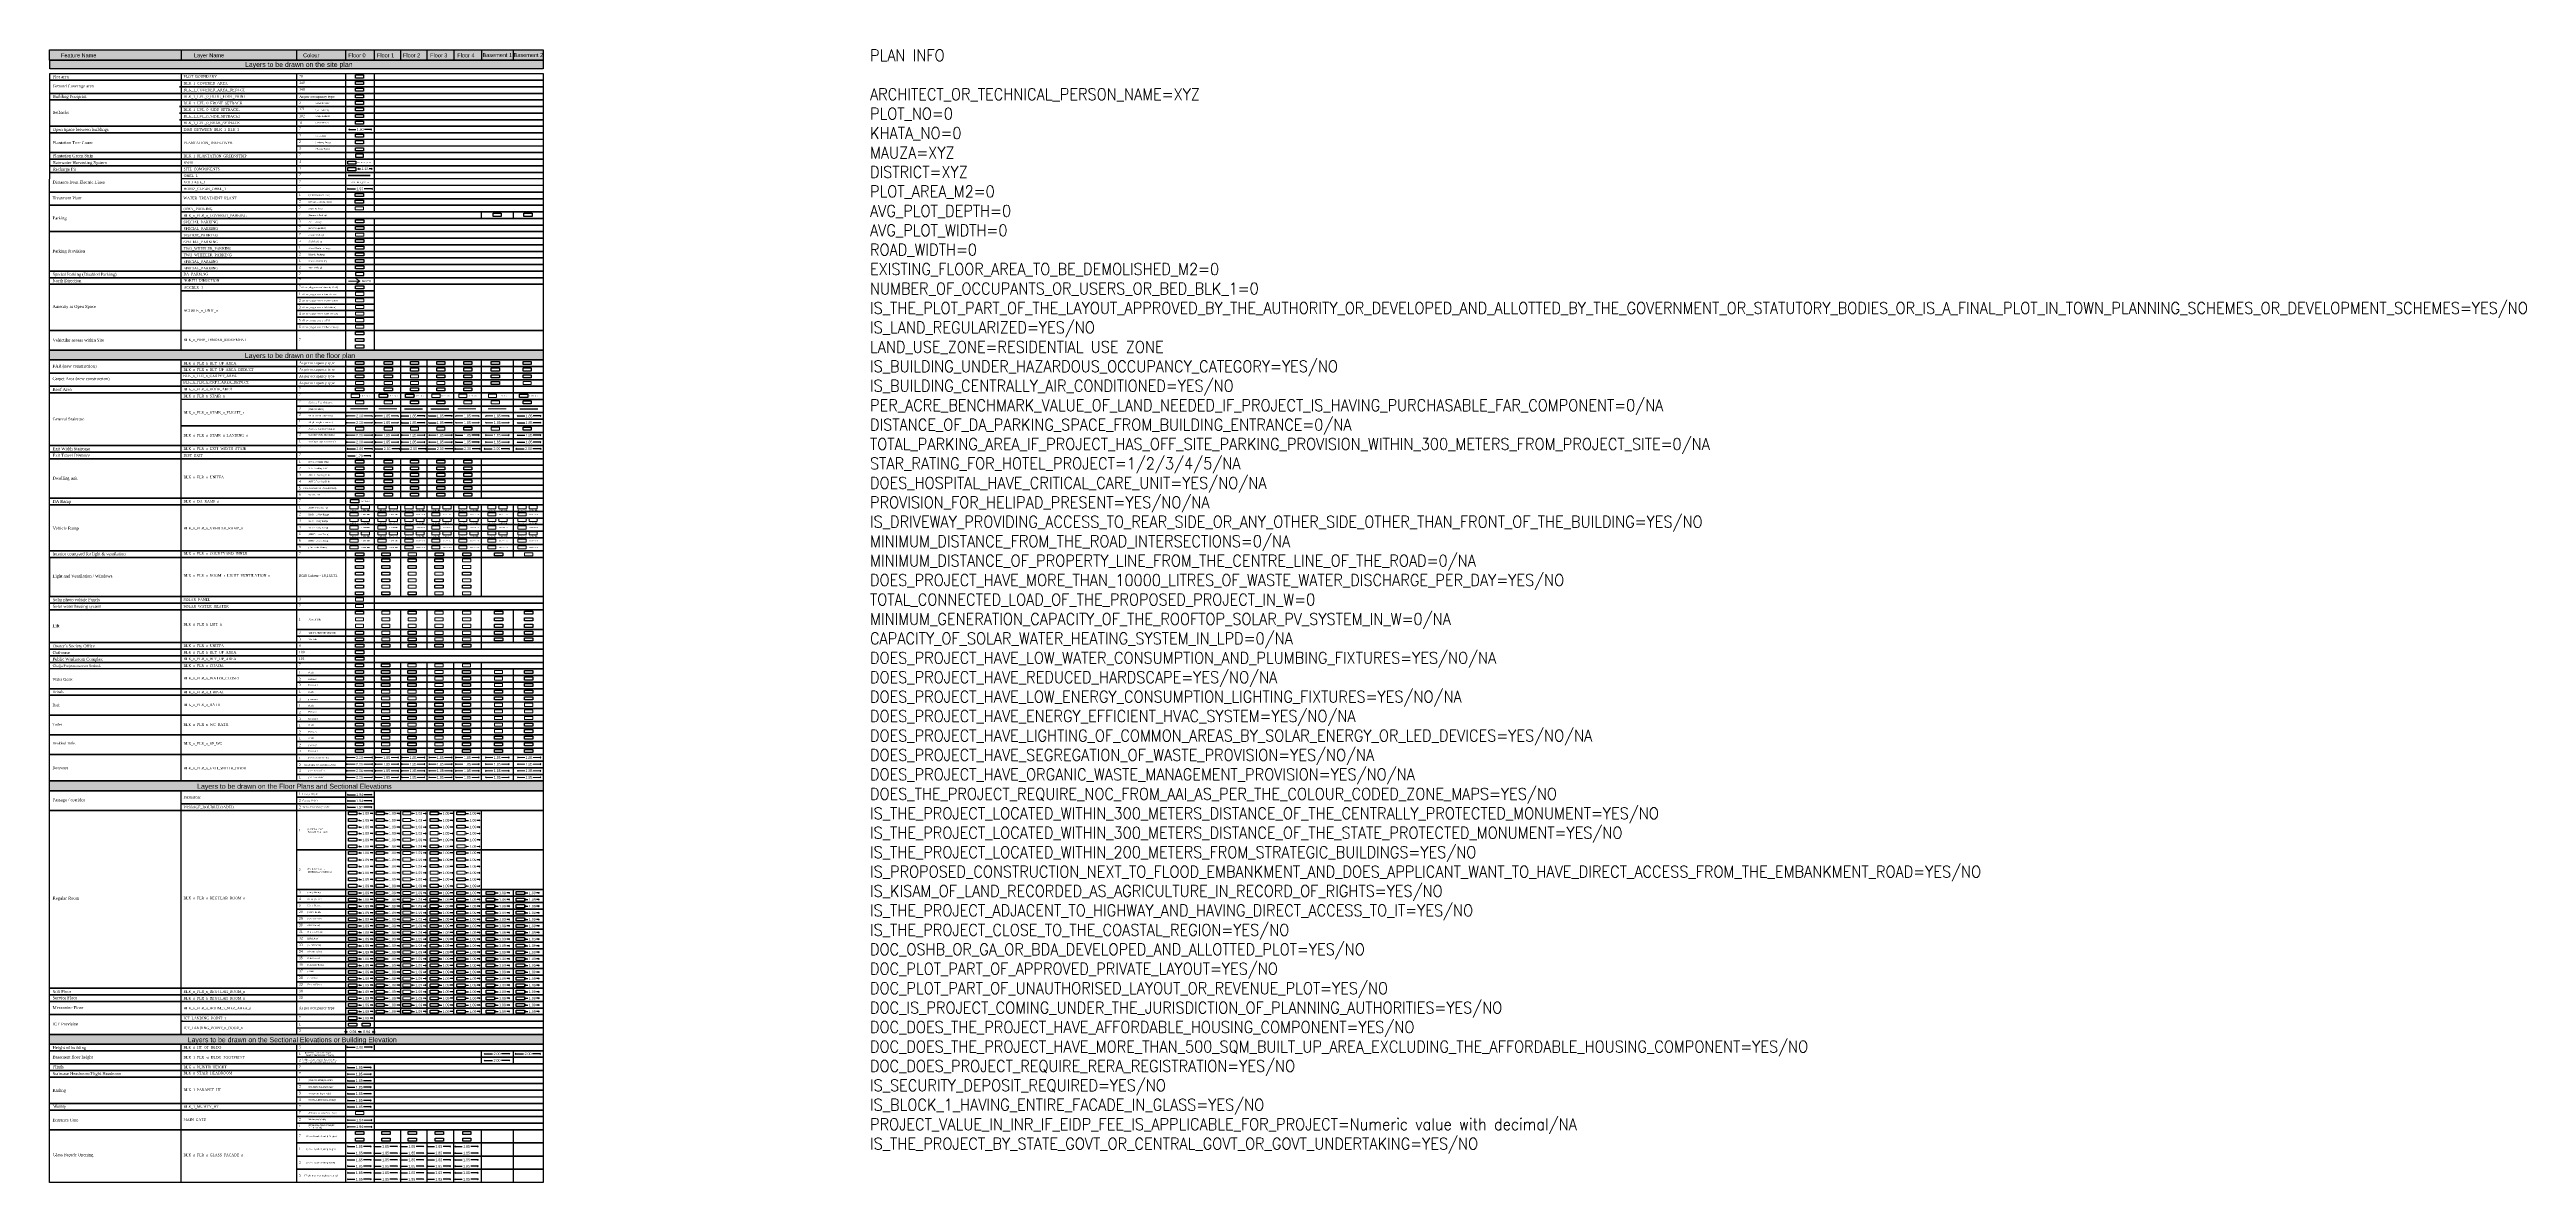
# Model space of a CAD drawing. Header units: metres. Extents: x -9481 to -9285, y 28740 to 57552.
# Drawn here: x -9481.3 to -9285.4, y 28739.8 to 28829.3 of the extents above.
import ezdxf

# ---------------------------------------------------------------- set-up
doc = ezdxf.new("R2010")
doc.units = ezdxf.units.M
doc.header["$PDMODE"] = 34
doc.header["$PDSIZE"] = -15
doc.linetypes.add('CONTINULUS', pattern=[0])
doc.linetypes.add('DASHED', pattern=[0.75, 0.5, -0.25])
for name, color, linetype in [('ACCBLK_1', 7, 'Continuous'), ('BLK_1_FLR_-1_EXIT_WIDTH_STAIR', 7, 'Continuous'), ('BLK_1_FLR_-1_ROOM_1_MEZ_AREA_1', 11, 'Continuous'), ('BLK_1_FLR_-1_ROOM_2_MEZ_AREA_1', 11, 'Continuous'), ('BLK_1_FLR_-2_BLT_UP_AREA', 7, 'Continuous'), ('BLK_1_FLR_-2_EXIT_WIDTH_STAIR', 7, 'Continuous'), ('BLK_1_FLR_-2_ROOM_1_MEZ_AREA_1', 11, 'Continuous'), ('BLK_1_FLR_-2_ROOM_2_MEZ_AREA_1', 11, 'Continuous'), ('BLK_1_FLR_0_BATH', 7, 'Continuous'), ('BLK_1_FLR_0_CHAJJA', 7, 'Continuous'), ('BLK_1_FLR_0_COURTYARD_INNER', 7, 'Continuous'), ('BLK_1_FLR_0_EXIT_WIDTH_STAIR', 7, 'Continuous'), ('BLK_1_FLR_0_GLASS_FACADE_1', 7, 'Continuous'), ('BLK_1_FLR_0_GLASS_FACADE_2', 7, 'Continuous'), ('BLK_1_FLR_0_ROOF_AREA', 7, 'Continuous'), ('BLK_1_FLR_0_ROOM_1_LIGHT_VENTILATION_1', 7, 'Continuous'), ('BLK_1_FLR_0_ROOM_1_MEZ_AREA_1', 11, 'Continuous'), ('BLK_1_FLR_0_ROOM_2_LIGHT_VENTILATION_2', 7, 'Continuous'), ('BLK_1_FLR_0_ROOM_2_MEZ_AREA_1', 11, 'Continuous'), ('BLK_1_FLR_0_ROOM_3_LIGHT_VENTILATION_3', 7, 'Continuous'), ('BLK_1_FLR_0_ROOM_4_LIGHT_VENTILATION_4', 7, 'Continuous'), ('BLK_1_FLR_0_ROOM_5_LIGHT_VENTILATION_5', 7, 'Continuous'), ('BLK_1_FLR_0_UNITFA', 7, 'Continuous'), ('BLK_1_FLR_0_WATER_CLOSET', 7, 'Continuous'), ('BLK_1_FLR_1_CHAJJA', 7, 'Continuous'), ('BLK_1_FLR_1_COURTYARD_INNER', 7, 'Continuous'), ('BLK_1_FLR_1_EXIT_WIDTH_STAIR', 7, 'Continuous'), ('BLK_1_FLR_1_GLASS_FACADE_1', 7, 'Continuous'), ('BLK_1_FLR_1_GLASS_FACADE_2', 7, 'Continuous'), ('BLK_1_FLR_1_REGULAR_ROOM_3', 7, 'Continuous'), ('BLK_1_FLR_1_REGULAR_ROOM_4', 7, 'Continuous'), ('BLK_1_FLR_1_REGULAR_ROOM_5', 7, 'Continuous'), ('BLK_1_FLR_1_ROOF_AREA', 7, 'Continuous'), ('BLK_1_FLR_1_ROOM_1_LIGHT_VENTILATION_1', 7, 'Continuous'), ('BLK_1_FLR_1_ROOM_1_MEZ_AREA_1', 11, 'Continuous'), ('BLK_1_FLR_1_ROOM_2_LIGHT_VENTILATION_2', 7, 'Continuous'), ('BLK_1_FLR_1_ROOM_2_MEZ_AREA_1', 11, 'Continuous'), ('BLK_1_FLR_1_ROOM_3_LIGHT_VENTILATION_3', 7, 'Continuous'), ('BLK_1_FLR_1_UNITFA', 7, 'Continuous'), ('BLK_1_FLR_2_EXIT_WIDTH_STAIR', 7, 'Continuous'), ('BLK_1_FLR_2_GLASS_FACADE_1', 7, 'Continuous'), ('BLK_1_FLR_2_GLASS_FACADE_2', 7, 'Continuous'), ('BLK_1_FLR_2_ROOF_AREA', 7, 'Continuous'), ('BLK_1_FLR_2_ROOM_1_LIGHT_VENTILATION_1', 7, 'Continuous'), ('BLK_1_FLR_2_ROOM_1_MEZ_AREA_1', 11, 'Continuous'), ('BLK_1_FLR_2_ROOM_2_MEZ_AREA_1', 11, 'Continuous'), ('BLK_1_FLR_2_UNITFA', 7, 'Continuous'), ('BLK_1_FLR_3_EXIT_WIDTH_STAIR', 7, 'Continuous'), ('BLK_1_FLR_3_GLASS_FACADE_1', 7, 'Continuous'), ('BLK_1_FLR_3_GLASS_FACADE_2', 7, 'Continuous'), ('BLK_1_FLR_3_REGULAR_ROOM_1', 7, 'Continuous'), ('BLK_1_FLR_3_ROOF_AREA', 7, 'Continuous'), ('BLK_1_FLR_3_ROOM_1_MEZ_AREA_1', 11, 'Continuous'), ('BLK_1_FLR_3_ROOM_2_MEZ_AREA_1', 11, 'Continuous'), ('BLK_1_FLR_3_UNITFA', 7, 'Continuous'), ('BLK_1_FLR_4_BLT_UP_AREA', 7, 'Continuous'), ('BLK_1_FLR_4_EXIT_WIDTH_STAIR', 7, 'Continuous'), ('BLK_1_FLR_4_GLASS_FACADE_1', 7, 'Continuous'), ('BLK_1_FLR_4_GLASS_FACADE_2', 7, 'Continuous'), ('BLK_1_FLR_4_ROOF_AREA', 7, 'Continuous'), ('BLK_1_FLR_4_ROOM_1_MEZ_AREA_1', 11, 'Continuous'), ('BLK_1_FLR_4_ROOM_2_MEZ_AREA_1', 11, 'Continuous'), ('BLK_1_FLR_4_UNITFA', 7, 'Continuous'), ('BLK_1_MUMTY_HT', 7, 'Continuous'), ('BLK_1_PLANTATION_GREENSTRIP', 7, 'Continuous'), ('BLK_1_PLINTH_HEIGHT', 7, 'Continuous'), ('DA_PARKING', 7, 'Continuous'), ('DIST_BETWEEN_BLK_1_BLK_2', 7, 'Continuous'), ('DIST_EXIT', 7, 'Continuous'), ('HATCH', 7, 'Continuous'), ('ICT_LANDING_POINT_1', 7, 'Continuous'), ('ICT_LANDING_POINT_1_DOOR_1', 7, 'Continuous'), ('ICT_LANDING_POINT_1_DOOR_2', 7, 'Continuous'), ('PASSAGE_DOUBLELOADED', 7, 'Continuous'), ('PLANTATION_TREECOVER', 7, 'Continuous'), ('SITE_COMPONENTS', 7, 'Continuous'), ('TWO_WHEELER_PARKING', 7, 'Continuous'), ('WATER_TREATMENT_PLANT', 7, 'Continuous')]:
    doc.layers.add(name, color=color, linetype=linetype)
for name, color, linetype, lineweight in [('ACCBLK_1_UNIT_1', 7, 'Continuous', 0), ('BLK_1_FLR_-1_BATH', 7, 'Continuous', 0), ('BLK_1_FLR_-1_EXIT_WIDTH_DOOR', 7, 'Continuous', 0), ('BLK_1_FLR_-1_STAIR_1', 7, 'Continuous', 0), ('BLK_1_FLR_-1_STAIR_1_FLIGHT_1', 7, 'Continuous', 0), ('BLK_1_FLR_-1_STAIR_1_LANDING_1', 7, 'Continuous', 0), ('BLK_1_FLR_-1_VEHICLE_RAMP_1', 7, 'Continuous', 0), ('BLK_1_FLR_-1_VEHICLE_RAMP_2', 7, 'Continuous', 0), ('BLK_1_FLR_-1_WATER_CLOSET', 7, 'Continuous', 0), ('BLK_1_FLR_-1_WC_BATH', 7, 'Continuous', 0), ('BLK_1_FLR_-2_BATH', 7, 'Continuous', 0), ('BLK_1_FLR_-2_COURTYARD_INNER', 7, 'Continuous', 0), ('BLK_1_FLR_-2_CRPT_AREA_DEDUCT', 7, 'Continuous', 0), ('BLK_1_FLR_-2_EXIT_WIDTH_DOOR', 7, 'Continuous', 0), ('BLK_1_FLR_-2_VEHICLE_RAMP_1', 7, 'Continuous', 0), ('BLK_1_FLR_-2_VEHICLE_RAMP_2', 7, 'Continuous', 0), ('BLK_1_FLR_0_CRPT_AREA_DEDUCT', 7, 'Continuous', 0), ('BLK_1_FLR_0_EXIT_WIDTH_DOOR', 7, 'Continuous', 0), ('BLK_1_FLR_0_LIFT_2', 1, 'DASHED', 9), ('BLK_1_FLR_0_LIFT_3', 1, 'DASHED', 9), ('BLK_1_FLR_0_STAIR_1', 7, 'Continuous', 0), ('BLK_1_FLR_0_STAIR_1_FLIGHT_1', 7, 'Continuous', 0), ('BLK_1_FLR_0_STAIR_1_LANDING_1', 7, 'Continuous', 0), ('BLK_1_FLR_0_VEHICLE_RAMP_1', 7, 'Continuous', 0), ('BLK_1_FLR_0_VEHICLE_RAMP_2', 7, 'Continuous', 0), ('BLK_1_FLR_1_BATH', 7, 'Continuous', 0), ('BLK_1_FLR_1_CRPT_AREA_DEDUCT', 7, 'Continuous', 0), ('BLK_1_FLR_1_EXIT_WIDTH_DOOR', 7, 'Continuous', 0), ('BLK_1_FLR_1_LIFT_1', 7, 'Continuous', 0), ('BLK_1_FLR_1_LIFT_2', 1, 'DASHED', 9), ('BLK_1_FLR_1_LIFT_3', 1, 'DASHED', 9), ('BLK_1_FLR_1_ROOM_5_LIGHT_VENTILATION_5', 7, 'Continuous', 0), ('BLK_1_FLR_1_SP_WC', 7, 'Continuous', 0), ('BLK_1_FLR_1_STAIR_1_FLIGHT_1', 7, 'Continuous', 0), ('BLK_1_FLR_1_STAIR_1_LANDING_1', 7, 'Continuous', 0), ('BLK_1_FLR_1_URINAL', 7, 'Continuous', 0), ('BLK_1_FLR_1_VEHICLE_RAMP_1', 7, 'Continuous', 0), ('BLK_1_FLR_1_VEHICLE_RAMP_2', 7, 'Continuous', 0), ('BLK_1_FLR_2_CARPET_AREA', 7, 'Continuous', 0), ('BLK_1_FLR_2_CHAJJA', 7, 'Continuous', 0), ('BLK_1_FLR_2_COURTYARD_INNER', 7, 'Continuous', 0), ('BLK_1_FLR_2_CRPT_AREA_DEDUCT', 7, 'Continuous', 0), ('BLK_1_FLR_2_EXIT_WIDTH_DOOR', 7, 'Continuous', 0), ('BLK_1_FLR_2_LIFT_2', 1, 'DASHED', 9), ('BLK_1_FLR_2_LIFT_3', 1, 'DASHED', 9), ('BLK_1_FLR_2_REGULAR_ROOM_1', 7, 'Continuous', 0), ('BLK_1_FLR_2_REGULAR_ROOM_2', 7, 'Continuous', 0), ('BLK_1_FLR_2_REGULAR_ROOM_3', 7, 'Continuous', 0), ('BLK_1_FLR_2_REGULAR_ROOM_4', 7, 'Continuous', 0), ('BLK_1_FLR_2_REGULAR_ROOM_5', 7, 'Continuous', 0), ('BLK_1_FLR_2_ROOM_3_LIGHT_VENTILATION_3', 9, 'Continuous', 20), ('BLK_1_FLR_2_ROOM_4_LIGHT_VENTILATION_4', 9, 'Continuous', 20), ('BLK_1_FLR_2_ROOM_5_LIGHT_VENTILATION_5', 7, 'Continuous', 0), ('BLK_1_FLR_2_STAIR_1_LANDING_1', 7, 'Continuous', 0), ('BLK_1_FLR_2_URINAL', 7, 'Continuous', 0), ('BLK_1_FLR_2_VEHICLE_RAMP_1', 7, 'Continuous', 0), ('BLK_1_FLR_2_VEHICLE_RAMP_2', 7, 'Continuous', 0), ('BLK_1_FLR_2_WC_BATH', 7, 'Continuous', 0), ('BLK_1_FLR_3_CHAJJA', 7, 'Continuous', 0), ('BLK_1_FLR_3_CRPT_AREA_DEDUCT', 7, 'Continuous', 0), ('BLK_1_FLR_3_EXIT_WIDTH_DOOR', 7, 'Continuous', 0), ('BLK_1_FLR_3_LIFT_1', 7, 'Continuous', 0), ('BLK_1_FLR_3_LIFT_2', 1, 'DASHED', 9), ('BLK_1_FLR_3_REGULAR_ROOM', 7, 'Continuous', 0), ('BLK_1_FLR_3_REGULAR_ROOM_5', 7, 'Continuous', 0), ('BLK_1_FLR_3_ROOM_3_LIGHT_VENTILATION_3', 7, 'Continuous', 0), ('BLK_1_FLR_3_ROOM_6_LIGHT_VENTILATION_6', 7, 'Continuous', 0), ('BLK_1_FLR_3_SP_WC', 7, 'Continuous', 0), ('BLK_1_FLR_3_STAIR_1', 7, 'Continuous', 0), ('BLK_1_FLR_3_STAIR_1_LANDING_1', 7, 'Continuous', 0), ('BLK_1_FLR_3_VEHICLE_RAMP_1', 7, 'Continuous', 0), ('BLK_1_FLR_3_VEHICLE_RAMP_2', 7, 'Continuous', 0), ('BLK_1_FLR_3_WATER_CLOSET', 7, 'Continuous', 0), ('BLK_1_FLR_4_CHAJJA', 7, 'Continuous', 0), ('BLK_1_FLR_4_EXIT_WIDTH_DOOR', 7, 'Continuous', 0), ('BLK_1_FLR_4_LIFT_1', 7, 'Continuous', 0), ('BLK_1_FLR_4_LIFT_2', 1, 'DASHED', 9), ('BLK_1_FLR_4_LIFT_3', 1, 'DASHED', 9), ('BLK_1_FLR_4_REGULAR_ROOM_4', 7, 'Continuous', 0), ('BLK_1_FLR_4_REGULAR_ROOM_6', 7, 'Continuous', 0), ('BLK_1_FLR_4_ROOM_1_LIGHT_VENTILATION_1', 7, 'Continuous', 0), ('BLK_1_FLR_4_ROOM_2_LIGHT_VENTILATION_2', 7, 'Continuous', 0), ('BLK_1_FLR_4_ROOM_4_LIGHT_VENTILATION_4', 7, 'Continuous', 0), ('BLK_1_FLR_4_ROOM_6_LIGHT_VENTILATION_6', 7, 'Continuous', 0), ('BLK_1_FLR_4_STAIR_1', 7, 'Continuous', 0), ('BLK_1_FLR_4_STAIR_1_FLIGHT_1', 7, 'Continuous', 0), ('BLK_1_FLR_4_VEHICLE_RAMP_1', 7, 'Continuous', 0), ('BLK_1_FLR_4_VEHICLE_RAMP_2', 7, 'Continuous', 0), ('BLK_1_STAIR_HEADROOM', 7, 'Continuous', 0), ('MAIN_GATE', 7, 'Continuous', 0), ('NORTH_DIRECTION', 7, 'Continuous', 0), ('OPEN_PARKING', 7, 'Continuous', 0), ('PLAN', 7, 'Continuous', 40), ('SOLAR_PANEL', 7, 'Continuous', 0), ('SOLAR_WATER_HEATER', 7, 'Continuous', 0)]:
    doc.layers.add(name, color=color, linetype=linetype, lineweight=lineweight)
for name, color, linetype, plot in [('BLK_1_COVERED_AREA', 140, 'Continuous', False), ('BLK_1_COVERED_AREA_DEDUCT', 140, 'Continuous', False), ('BLK_1_DA_RAMP_1', 7, 'Continuous', False), ('BLK_1_FIRE_TENDER_MOVEMENT', 7, 'Continuous', False), ('BLK_1_FLR_-1_BLDG_FOOTPRINT', 7, 'Continuous', False), ('BLK_1_FLR_-1_COURTYARD_INNER', 4, 'Continuous', False), ('BLK_1_FLR_-1_COVERED_PARKING', 7, 'Continuous', False), ('BLK_1_FLR_-1_CRPT_AREA_DEDUCT', 4, 'Continuous', False), ('BLK_1_FLR_-1_LIFT_1', 7, 'Continuous', False), ('BLK_1_FLR_-1_LIFT_2', 7, 'Continuous', False), ('BLK_1_FLR_-1_LIFT_3', 7, 'Continuous', False), ('BLK_1_FLR_-1_REGULAR_ROOM_1', 7, 'Continuous', False), ('BLK_1_FLR_-1_SP_WC', 4, 'Continuous', False), ('BLK_1_FLR_-1_URINAL', 4, 'Continuous', False), ('BLK_1_FLR_-2_BLDG_FOOTPRINT', 7, 'Continuous', False), ('BLK_1_FLR_-2_CARPET_AREA', 4, 'Continuous', False), ('BLK_1_FLR_-2_COVERED_PARKING', 7, 'Continuous', False), ('BLK_1_FLR_-2_LIFT_1', 7, 'Continuous', False), ('BLK_1_FLR_-2_LIFT_2', 7, 'Continuous', False), ('BLK_1_FLR_-2_LIFT_3', 7, 'Continuous', False), ('BLK_1_FLR_-2_REGULAR_ROOM_1', 7, 'Continuous', False), ('BLK_1_FLR_-2_SP_WC', 1, 'Continuous', False), ('BLK_1_FLR_-2_STAIR_1_FLIGHT_1', 7, 'Continuous', False), ('BLK_1_FLR_-2_STAIR_1_LANDING_1', 7, 'Continuous', False), ('BLK_1_FLR_-2_URINAL', 7, 'Continuous', False), ('BLK_1_FLR_-2_WATER_CLOSET', 6, 'Continuous', False), ('BLK_1_FLR_-2_WC_BATH', 7, 'Continuous', False), ('BLK_1_FLR_0_LIFT_1', 7, 'Continuous', False), ('BLK_1_FLR_0_REGULAR_ROOM_1', 1, 'Continuous', False), ('BLK_1_FLR_0_REGULAR_ROOM_2', 7, 'Continuous', False), ('BLK_1_FLR_0_REGULAR_ROOM_3', 7, 'Continuous', False), ('BLK_1_FLR_0_REGULAR_ROOM_4', 7, 'Continuous', False), ('BLK_1_FLR_0_REGULAR_ROOM_5', 7, 'Continuous', False), ('BLK_1_FLR_0_REGULAR_ROOM_6', 7, 'Continuous', False), ('BLK_1_FLR_0_ROOM_6_LIGHT_VENTILATION_6', 7, 'Continuous', False), ('BLK_1_FLR_0_SP_WC', 7, 'Continuous', False), ('BLK_1_FLR_0_URINAL', 4, 'Continuous', False), ('BLK_1_FLR_0_WC_BATH', 4, 'Continuous', False), ('BLK_1_FLR_1_REGULAR_ROOM_1', 7, 'Continuous', False), ('BLK_1_FLR_1_REGULAR_ROOM_2', 7, 'Continuous', False), ('BLK_1_FLR_1_REGULAR_ROOM_6', 7, 'Continuous', False), ('BLK_1_FLR_1_ROOM_6_LIGHT_VENTILATION_6', 7, 'Continuous', False), ('BLK_1_FLR_1_STAIR_1', 1, 'Continuous', False), ('BLK_1_FLR_1_WATER_CLOSET', 1, 'Continuous', False), ('BLK_1_FLR_1_WC_BATH', 4, 'Continuous', False), ('BLK_1_FLR_2_BATH', 7, 'Continuous', False), ('BLK_1_FLR_2_BLT_UP_AREA', 7, 'Continuous', False), ('BLK_1_FLR_2_BLT_UP_AREA_DEDUCT', 7, 'Continuous', False), ('BLK_1_FLR_2_LIFT_1', 7, 'Continuous', False), ('BLK_1_FLR_2_REGULAR_ROOM_6', 7, 'Continuous', False), ('BLK_1_FLR_2_ROOM_6_LIGHT_VENTILATION_6', 7, 'Continuous', False), ('BLK_1_FLR_2_SP_WC', 4, 'Continuous', False), ('BLK_1_FLR_2_STAIR_1', 1, 'Continuous', False), ('BLK_1_FLR_2_STAIR_1_FLIGHT_1', 7, 'Continuous', False), ('BLK_1_FLR_2_WATER_CLOSET', 4, 'Continuous', False), ('BLK_1_FLR_3_BLT_UP_AREA', 7, 'Continuous', False), ('BLK_1_FLR_3_BLT_UP_AREA_DEDUCT', 7, 'Continuous', False), ('BLK_1_FLR_3_COURTYARD_INNER', 7, 'Continuous', False), ('BLK_1_FLR_3_REGULAR_ROOM_2', 7, 'Continuous', False), ('BLK_1_FLR_3_REGULAR_ROOM_3', 7, 'Continuous', False), ('BLK_1_FLR_3_REGULAR_ROOM_6', 7, 'Continuous', False), ('BLK_1_FLR_3_ROOM_1_LIGHT_VENTILATION_1', 4, 'Continuous', False), ('BLK_1_FLR_3_ROOM_2_LIGHT_VENTILATION_2', 1, 'Continuous', False), ('BLK_1_FLR_3_ROOM_4_LIGHT_VENTILATION_4', 1, 'Continuous', False), ('BLK_1_FLR_3_ROOM_5_LIGHT_VENTILATION_5', 1, 'Continuous', False), ('BLK_1_FLR_3_STAIR_1_FLIGHT_1', 7, 'Continuous', False), ('BLK_1_FLR_3_URINAL', 4, 'Continuous', False), ('BLK_1_FLR_3_WC_BATH', 4, 'Continuous', False), ('BLK_1_FLR_4_BLT_UP_AREA_DEDUCT', 7, 'Continuous', False), ('BLK_1_FLR_4_CARPET_AREA', 4, 'Continuous', False), ('BLK_1_FLR_4_REGULAR_ROOM_1', 7, 'Continuous', False), ('BLK_1_FLR_4_REGULAR_ROOM_2', 7, 'Continuous', False), ('BLK_1_FLR_4_REGULAR_ROOM_3', 7, 'Continuous', False), ('BLK_1_FLR_4_REGULAR_ROOM_5', 7, 'Continuous', False), ('BLK_1_FLR_4_ROOM_3_LIGHT_VENTILATION_3', 7, 'Continuous', False), ('BLK_1_FLR_4_ROOM_5_LIGHT_VENTILATION_5', 7, 'Continuous', False), ('BLK_1_FLR_4_SP_WC', 4, 'Continuous', False), ('BLK_1_FLR_4_STAIR_1_LANDING_1', 7, 'Continuous', False), ('BLK_1_FLR_4_URINAL', 7, 'Continuous', False), ('BLK_1_FLR_4_WATER_CLOSET', 4, 'Continuous', False), ('BLK_1_HT_OF_BLDG', 5, 'Continuous', False), ('BLK_1_LVL_0_BLDG_FOOT_PRINT', 1, 'Continuous', False), ('BLK_1_LVL_0_FRONT_SETBACK', 2, 'Continuous', False), ('BLK_1_LVL_0_REAR_SETBACK', 11, 'Continuous', False), ('BLK_1_LVL_0_SIDE_SETBACK1', 171, 'Continuous', False), ('BLK_1_LVL_0_SIDE_SETBACK2', 102, 'Continuous', False), ('BLK_1_PARAPET_HT', 7, 'Continuous', False), ('BLK_2_FIRE_TENDER_MOVEMENT', 7, 'Continuous', False), ('BLK_3_FIRE_TENDER_MOVEMENT', 7, 'Continuous', False), ('HORIZ_CLEAR_OHEL_1', 7, 'Continuous', False), ('OHEL_1', 7, 'Continuous', False), ('PASSAGE', 7, 'Continuous', False), ('PLAN_INFO', 1, 'Continuous', False), ('PLOT_BOUNDARY', 70, 'Continuous', False), ('RWH', 4, 'Continuous', False), ('SPECIAL_PARKING', 7, 'Continuous', False), ('VOLTAGE_1', 7, 'Continuous', False)]:
    doc.layers.add(name, color=color, linetype=linetype, plot=plot)
for name, color, linetype, true_color, plot in [('BLK_1_FLR_-1_BLT_UP_AREA', 7, 'Continuous', 0x995f4c, False), ('BLK_1_FLR_-1_BLT_UP_AREA_DEDUCT', 7, 'Continuous', 0x995f4c, False), ('BLK_1_FLR_-1_CARPET_AREA', 7, 'Continuous', 0x995f4c, False), ('BLK_1_FLR_-2_BLT_UP_AREA_DEDUCT', 7, 'Continuous', 0x995f4c, False), ('BLK_1_FLR_-2_STAIR_1', 7, 'Continuous', 0x995f4c, False), ('BLK_1_FLR_0_BLT_UP_AREA', 7, 'Continuous', 0x995f4c, False), ('BLK_1_FLR_0_BLT_UP_AREA_DEDUCT', 7, 'Continuous', 0x995f4c, False), ('BLK_1_FLR_1_BLT_UP_AREA', 7, 'Continuous', 0x995f4c, False), ('BLK_1_FLR_1_BLT_UP_AREA_DEDUCT', 7, 'Continuous', 0x995f4c, False), ('BLK_1_FLR_1_ROOM_4_LIGHT_VENTILATION_4', 7, 'Continuous', 0x995f4c, False), ('BLK_1_FLR_2_ROOM_2_LIGHT_VENTILATION_2', 7, 'Continuous', 0x995f4c, False), ('BLK_1_FLR_3_BATH', 7, 'Continuous', 0x995f4c, False), ('BLK_1_FLR_3_CARPET_AREA', 7, 'Continuous', 0x995f4c, False), ('BLK_1_FLR_4_BATH', 7, 'Continuous', 0x995f4c, False), ('BLK_1_FLR_4_COURTYARD_INNER', 7, 'Continuous', 0x995f4c, False), ('BLK_1_FLR_4_CRPT_AREA_DEDUCT', 7, 'Continuous', 0x995f4c, False), ('BLK_1_FLR_4_WC_BATH', 7, 'Continuous', 0x995f4c, False)]:
    doc.layers.add(name, color=color, linetype=linetype, true_color=true_color, plot=plot)
doc.layers.add('BLK_1_FLR_0_CARPET_AREA', color=7, linetype='Continuous', true_color=0x995f4c)
doc.layers.add('BLK_1_FLR_1_CARPET_AREA', color=7, linetype='Continuous', true_color=0x995f4c)
doc.styles.add('Arial', font='arial.ttf', dxfattribs={"height": 0.2})
doc.styles.add('MtXpl_Georgia', font='georgiab.ttf')
doc.styles.get("Standard").update_dxf_attribs({"font": 'arial.ttf', "height": 0.25})
doc.styles.add('style2', font='arial.ttf', dxfattribs={"height": 0.3})
doc.dimstyles.new('INT DIM', dxfattribs={"dimtxt": 0.3, "dimasz": 0.1, "dimexe": 0.18, "dimexo": 0.0625, "dimgap": 0.09, "dimtad": 0, "dimzin": 0, "dimdsep": 46, "dimtxsty": 'style2', "dimblk": 'OPEN90', "dimcen": 0.09, "dimse1": 1, "dimse2": 1, "dimclrd": 250, "dimclrt": 256, "dimadec": 0, "dimazin": 0, "dimtfac": 1, "dimtofl": 0, "dimtmove": 0, "dimatfit": 3, "dimfxl": 0.18, "dimtolj": 1, "dimtzin": 0, "dimlwd": -1, "dimarcsym": 0})

# ---------------------------------------------------------------- blocks, each defined once
blk = doc.blocks.new('Ho')
at = {"true_color": 0x991b1e}
h = blk.add_hatch(color=244, dxfattribs=at)
h.dxf.hatch_style = 1
h.paths.add_polyline_path([(-9481.25, 28805.43), (-9481.25, 28804.6), (-9470.85, 28804.6), (-9470.85, 28805.43)], flags=17)
h.paths.add_polyline_path([(-9470.85, 28805.43), (-9470.85, 28804.6), (-9461.72, 28804.6), (-9461.72, 28805.43)], flags=17)
h.paths.add_polyline_path([(-9457.85, 28804.6), (-9457.85, 28805.43), (-9461.72, 28805.43), (-9461.72, 28804.6)], flags=17)
h.paths.add_polyline_path([(-9457.85, 28805.43), (-9457.85, 28804.6), (-9455.59, 28804.6), (-9455.59, 28805.43)], flags=17)
h.paths.add_polyline_path([(-9455.59, 28805.43), (-9455.59, 28804.6), (-9453.51, 28804.6), (-9453.51, 28805.43)], flags=17)
h.paths.add_polyline_path([(-9453.51, 28805.43), (-9453.51, 28804.6), (-9451.43, 28804.6), (-9451.43, 28805.43)], flags=17)
h.paths.add_polyline_path([(-9449.3, 28805.43), (-9451.43, 28805.43), (-9451.43, 28804.6), (-9449.3, 28804.6)], flags=17)
h.paths.add_polyline_path([(-9447.11, 28805.43), (-9449.3, 28805.43), (-9449.3, 28804.6), (-9447.11, 28804.6)], flags=17)
h.paths.add_polyline_path([(-9447.11, 28804.6), (-9444.6, 28804.6), (-9444.6, 28805.43), (-9447.11, 28805.43)], flags=17)
h.paths.add_polyline_path([(-9442.22, 28804.6), (-9442.22, 28805.43), (-9444.6, 28805.43), (-9444.6, 28804.6)])
for p, q in [((-9470.85, 28805.43), (-9470.85, 28804.6)), ((-9461.72, 28805.43), (-9461.72, 28804.6)), ((-9457.85, 28805.43), (-9457.85, 28804.6)), ((-9455.59, 28805.43), (-9455.59, 28804.6)), ((-9453.51, 28805.43), (-9453.51, 28804.6)), ((-9451.43, 28805.43), (-9451.43, 28804.6)), ((-9449.3, 28805.43), (-9449.3, 28804.6)), ((-9447.11, 28805.43), (-9447.11, 28804.6)), ((-9444.6, 28805.43), (-9444.6, 28804.6))]:
    blk.add_line(p, q)
blk.add_lwpolyline([(-9481.25, 28805.43), (-9442.22, 28805.43), (-9442.22, 28804.6), (-9481.25, 28804.6), (-9481.25, 28805.43)], close=True)
at = {"color": 18, "true_color": 0x000000, "char_height": 0.3129, "attachment_point": 1}
for s, width, gutter_width, insert in [('{\\C256;Feature Name}', 11.8886, 1.63, (-9480.35, 28805.15)), ('{\\C256;Layer Name}', 11.8886, 1.63, (-9469.84, 28805.15)), ('{\\C256;Colour}', 11.8886, 1.63, (-9461.21, 28805.15)), ('{\\C256;Floor 0}', 11.8886, 1.63, (-9457.63, 28805.15)), ('{\\C256;Floor 1}', 11.8886, 1.63, (-9455.37, 28805.15)), ('{\\C256;Floor 2}', 11.8886, 1.63, (-9453.31, 28805.15)), ('{\\C256;Floor 3}', 11.8886, 1.63, (-9451.17, 28805.15)), ('{\\C256;Floor 4}', 11.8886, 1.63, (-9449.02, 28805.15)), ('{\\C256;Basement 1}', 9.5109, 1.31, (-9447.02, 28805.17)), ('{\\C256;Basement 2}', 9.5109, 1.31, (-9444.56, 28805.17))]:
    blk.add_mtext_dynamic_manual_height_columns(s, width=width, gutter_width=gutter_width, heights=[0], dxfattribs=dict(at, insert=insert))
blk = doc.blocks.new('H2')
at = {"layer": 'HATCH', "linetype": 'CONTINULUS', "ltscale": 0.05, "true_color": 0xf7abae}
h = blk.add_hatch(color=241, dxfattribs=at)
h.dxf.hatch_style = 1
h.paths.add_polyline_path([(-9435.46, 28804.6), (-9435.46, 28803.83), (-9396.43, 28803.83), (-9396.43, 28804.6)])
blk.add_lwpolyline([(-9435.46, 28804.6), (-9396.43, 28804.6), (-9396.43, 28803.83), (-9435.46, 28803.83), (-9435.46, 28804.6)], close=True)
at = {"color": 18, "true_color": 0x000000, "insert": (-9420.01, 28804.37), "char_height": 0.3912, "attachment_point": 1}
blk.add_mtext_dynamic_manual_height_columns('Layers to be drawn on the floor plan', width=11.8886, gutter_width=1.63, heights=[0], dxfattribs=at)
blk = doc.blocks.new('H3')
at = {"layer": 'HATCH', "linetype": 'CONTINULUS', "ltscale": 0.05, "true_color": 0xf7abae}
h = blk.add_hatch(color=241, dxfattribs=at)
h.dxf.hatch_style = 1
h.paths.add_polyline_path([(-9435.46, 28800.34), (-9435.46, 28799.56), (-9396.43, 28799.56), (-9396.43, 28800.34)])
blk.add_lwpolyline([(-9435.46, 28800.34), (-9396.43, 28800.34), (-9396.43, 28799.56), (-9435.46, 28799.56), (-9435.46, 28800.34)], close=True)
at = {"color": 18, "true_color": 0x000000, "insert": (-9423.78, 28800.11), "char_height": 0.3912, "attachment_point": 1}
blk.add_mtext_dynamic_manual_height_columns('Layers to be drawn on the Floor Plans and Sectional Elevations', width=16.9822, gutter_width=1.63, heights=[0], dxfattribs=at)
blk = doc.blocks.new('J4')
at = {"layer": 'HATCH', "linetype": 'CONTINULUS', "ltscale": 0.05, "true_color": 0xf7abae}
h = blk.add_hatch(color=241, dxfattribs=at)
h.dxf.hatch_style = 1
h.paths.add_polyline_path([(-9435.46, 28796.77), (-9435.46, 28796), (-9396.43, 28796), (-9396.43, 28796.77)])
blk.add_lwpolyline([(-9435.46, 28796.77), (-9396.43, 28796.77), (-9396.43, 28796), (-9435.46, 28796), (-9435.46, 28796.77)], close=True)
at = {"color": 18, "true_color": 0x000000, "insert": (-9424.53, 28796.54), "char_height": 0.3912, "attachment_point": 1}
blk.add_mtext_dynamic_manual_height_columns('Layers to be drawn on the Sectional Elevations or Building Elevation', width=18.5465, gutter_width=1.63, heights=[0], dxfattribs=at)
blk = doc.blocks.new('_Open90')
at = {"layer": 'PLAN', "color": 0, "lineweight": -2}
for p, q in [((0, 0), (-1, 0)), ((-0.5, 0.5), (0, 0)), ((0, 0), (-0.5, -0.5))]:
    blk.add_line(p, q, dxfattribs=at)
blk = doc.blocks.new('*D11')
at = {"layer": 'DIST_BETWEEN_BLK_1_BLK_2', "color": 250, "ltscale": 0.05, "transparency": 16777216}
for p, q in [((-9457.5, 28823.01), (-9457.04, 28823.01)), ((-9455.9, 28823.01), (-9456.36, 28823.01))]:
    blk.add_line(p, q, dxfattribs=at)
at = {"layer": 'DIST_BETWEEN_BLK_1_BLK_2', "color": 250, "linetype": 'CONTINULUS', "ltscale": 0.05, "transparency": 16777216, "xscale": 0.1, "yscale": 0.1, "zscale": 0.1, "rotation": 180}
blk.add_blockref('_Open90', (-9457.6, 28823.01), dxfattribs=at)
at = {"layer": 'DIST_BETWEEN_BLK_1_BLK_2', "color": 250, "linetype": 'CONTINULUS', "ltscale": 0.05, "transparency": 16777216, "xscale": 0.1, "yscale": 0.1, "zscale": 0.1}
blk.add_blockref('_Open90', (-9455.8, 28823.01), dxfattribs=at)
at = {"layer": 'DIST_BETWEEN_BLK_1_BLK_2', "linetype": 'CONTINULUS', "ltscale": 0.05, "transparency": 16777216, "insert": (-9456.7, 28823.01), "char_height": 0.2, "attachment_point": 5, "style": 'Arial', "bg_fill": 3, "box_fill_scale": 1.1, "bg_fill_color": 256, "bg_fill_true_color": 13158600, "bg_fill_transparency": 0}
blk.add_mtext('\\A1;1.80', dxfattribs=at)
at = {"layer": 'Defpoints', "color": 0, "linetype": 'CONTINULUS', "ltscale": 0.05, "transparency": 16777216}
for p in [(-9457.6, 28823.01), (-9455.8, 28823.01), (-9455.8, 28823.01)]:
    blk.add_point(p, dxfattribs=at)
blk = doc.blocks.new('*D13')
at = {"layer": 'SITE_COMPONENTS', "color": 250, "ltscale": 0.05, "transparency": 16777216}
for p, q in [((-9456.79, 28819.9), (-9456.66, 28819.9)), ((-9455.85, 28819.9), (-9455.98, 28819.9))]:
    blk.add_line(p, q, dxfattribs=at)
at = {"layer": 'SITE_COMPONENTS', "color": 250, "linetype": 'CONTINULUS', "ltscale": 0.05, "transparency": 16777216, "xscale": 0.1, "yscale": 0.1, "zscale": 0.1, "rotation": 180}
blk.add_blockref('_Open90', (-9456.89, 28819.9), dxfattribs=at)
at = {"layer": 'SITE_COMPONENTS', "color": 250, "linetype": 'CONTINULUS', "ltscale": 0.05, "transparency": 16777216, "xscale": 0.1, "yscale": 0.1, "zscale": 0.1}
blk.add_blockref('_Open90', (-9455.75, 28819.9), dxfattribs=at)
at = {"layer": 'SITE_COMPONENTS', "linetype": 'CONTINULUS', "ltscale": 0.05, "transparency": 16777216, "insert": (-9456.32, 28819.9), "char_height": 0.2, "attachment_point": 5, "style": 'Arial', "bg_fill": 3, "box_fill_scale": 1.1, "bg_fill_color": 256, "bg_fill_true_color": 13158600, "bg_fill_transparency": 0}
blk.add_mtext('\\A1;1.13', dxfattribs=at)
at = {"layer": 'Defpoints', "color": 0, "linetype": 'CONTINULUS', "ltscale": 0.05, "transparency": 16777216}
for p in [(-9456.89, 28819.88), (-9455.75, 28819.9), (-9455.75, 28819.9)]:
    blk.add_point(p, dxfattribs=at)
blk = doc.blocks.new('*D16')
at = {"layer": 'HORIZ_CLEAR_OHEL_1', "color": 250, "ltscale": 0.05, "transparency": 16777216}
for p, q in [((-9457.61, 28818.31), (-9457.06, 28818.31)), ((-9455.83, 28818.31), (-9456.38, 28818.31))]:
    blk.add_line(p, q, dxfattribs=at)
at = {"layer": 'HORIZ_CLEAR_OHEL_1', "color": 250, "linetype": 'CONTINULUS', "ltscale": 0.05, "transparency": 16777216, "xscale": 0.1, "yscale": 0.1, "zscale": 0.1, "rotation": 180}
blk.add_blockref('_Open90', (-9457.71, 28818.31), dxfattribs=at)
at = {"layer": 'HORIZ_CLEAR_OHEL_1', "color": 250, "linetype": 'CONTINULUS', "ltscale": 0.05, "transparency": 16777216, "xscale": 0.1, "yscale": 0.1, "zscale": 0.1}
blk.add_blockref('_Open90', (-9455.73, 28818.31), dxfattribs=at)
at = {"layer": 'HORIZ_CLEAR_OHEL_1', "linetype": 'CONTINULUS', "ltscale": 0.05, "transparency": 16777216, "insert": (-9456.72, 28818.31), "char_height": 0.2, "attachment_point": 5, "style": 'Arial', "bg_fill": 3, "box_fill_scale": 1.1, "bg_fill_color": 256, "bg_fill_true_color": 13158600, "bg_fill_transparency": 0}
blk.add_mtext('\\A1;1.97', dxfattribs=at)
at = {"layer": 'Defpoints', "color": 0, "linetype": 'CONTINULUS', "ltscale": 0.05, "transparency": 16777216}
for p in [(-9457.71, 28818.31), (-9455.73, 28818.31), (-9455.73, 28818.31)]:
    blk.add_point(p, dxfattribs=at)
blk = doc.blocks.new('*D17')
at = {"layer": 'BLK_1_FLR_0_STAIR_1_FLIGHT_1', "color": 250, "transparency": 16777216}
for p, q in [((-9457.69, 28800.36), (-9457.1, 28800.36)), ((-9455.82, 28800.36), (-9456.4, 28800.36))]:
    blk.add_line(p, q, dxfattribs=at)
at = {"layer": 'BLK_1_FLR_0_STAIR_1_FLIGHT_1', "color": 250, "transparency": 16777216, "xscale": 0.1, "yscale": 0.1, "zscale": 0.1, "rotation": 180}
blk.add_blockref('_Open90', (-9457.79, 28800.36), dxfattribs=at)
at = {"layer": 'BLK_1_FLR_0_STAIR_1_FLIGHT_1', "color": 250, "transparency": 16777216, "xscale": 0.1, "yscale": 0.1, "zscale": 0.1}
blk.add_blockref('_Open90', (-9455.72, 28800.36), dxfattribs=at)
at = {"layer": 'BLK_1_FLR_0_STAIR_1_FLIGHT_1', "transparency": 16777216, "insert": (-9456.75, 28800.36), "char_height": 0.2, "attachment_point": 5, "style": 'Arial', "bg_fill": 3, "box_fill_scale": 1.1, "bg_fill_color": 256, "bg_fill_true_color": 13158600, "bg_fill_transparency": 0}
blk.add_mtext('\\A1;2.06', dxfattribs=at)
at = {"layer": 'Defpoints', "color": 0, "transparency": 16777216}
for p in [(-9457.79, 28800.43), (-9455.72, 28800.45), (-9455.72, 28800.36)]:
    blk.add_point(p, dxfattribs=at)
blk = doc.blocks.new('*D18')
at = {"layer": 'BLK_1_FLR_1_STAIR_1_FLIGHT_1', "color": 250, "transparency": 16777216}
for p, q in [((-9455.42, 28800.36), (-9454.94, 28800.36)), ((-9453.77, 28800.36), (-9454.26, 28800.36))]:
    blk.add_line(p, q, dxfattribs=at)
at = {"layer": 'BLK_1_FLR_1_STAIR_1_FLIGHT_1', "color": 250, "transparency": 16777216, "xscale": 0.1, "yscale": 0.1, "zscale": 0.1, "rotation": 180}
blk.add_blockref('_Open90', (-9455.52, 28800.36), dxfattribs=at)
at = {"layer": 'BLK_1_FLR_1_STAIR_1_FLIGHT_1', "color": 250, "transparency": 16777216, "xscale": 0.1, "yscale": 0.1, "zscale": 0.1}
blk.add_blockref('_Open90', (-9453.67, 28800.36), dxfattribs=at)
at = {"layer": 'BLK_1_FLR_1_STAIR_1_FLIGHT_1', "transparency": 16777216, "insert": (-9454.6, 28800.36), "char_height": 0.2, "attachment_point": 5, "style": 'Arial', "bg_fill": 3, "box_fill_scale": 1.1, "bg_fill_color": 256, "bg_fill_true_color": 13158600, "bg_fill_transparency": 0}
blk.add_mtext('\\A1;1.85', dxfattribs=at)
at = {"layer": 'Defpoints', "color": 0, "transparency": 16777216}
for p in [(-9455.52, 28800.43), (-9453.67, 28800.45), (-9453.67, 28800.36)]:
    blk.add_point(p, dxfattribs=at)
blk = doc.blocks.new('*D19')
at = {"layer": 'BLK_1_FLR_2_STAIR_1_FLIGHT_1', "color": 250, "transparency": 16777216}
for p, q in [((-9453.34, 28800.36), (-9452.86, 28800.36)), ((-9451.69, 28800.36), (-9452.18, 28800.36))]:
    blk.add_line(p, q, dxfattribs=at)
at = {"layer": 'BLK_1_FLR_2_STAIR_1_FLIGHT_1', "color": 250, "transparency": 16777216, "xscale": 0.1, "yscale": 0.1, "zscale": 0.1, "rotation": 180}
blk.add_blockref('_Open90', (-9453.44, 28800.36), dxfattribs=at)
at = {"layer": 'BLK_1_FLR_2_STAIR_1_FLIGHT_1', "color": 250, "transparency": 16777216, "xscale": 0.1, "yscale": 0.1, "zscale": 0.1}
blk.add_blockref('_Open90', (-9451.59, 28800.36), dxfattribs=at)
at = {"layer": 'BLK_1_FLR_2_STAIR_1_FLIGHT_1', "transparency": 16777216, "insert": (-9452.52, 28800.36), "char_height": 0.2, "attachment_point": 5, "style": 'Arial', "bg_fill": 3, "box_fill_scale": 1.1, "bg_fill_color": 256, "bg_fill_true_color": 13158600, "bg_fill_transparency": 0}
blk.add_mtext('\\A1;1.85', dxfattribs=at)
at = {"layer": 'Defpoints', "color": 0, "transparency": 16777216}
for p in [(-9453.44, 28800.43), (-9451.59, 28800.45), (-9451.59, 28800.36)]:
    blk.add_point(p, dxfattribs=at)
blk = doc.blocks.new('*D20')
at = {"layer": 'BLK_1_FLR_3_STAIR_1_FLIGHT_1', "color": 250, "transparency": 16777216}
for p, q in [((-9451.18, 28800.36), (-9450.7, 28800.36)), ((-9449.53, 28800.36), (-9450.02, 28800.36))]:
    blk.add_line(p, q, dxfattribs=at)
at = {"layer": 'BLK_1_FLR_3_STAIR_1_FLIGHT_1', "color": 250, "transparency": 16777216, "xscale": 0.1, "yscale": 0.1, "zscale": 0.1, "rotation": 180}
blk.add_blockref('_Open90', (-9451.28, 28800.36), dxfattribs=at)
at = {"layer": 'BLK_1_FLR_3_STAIR_1_FLIGHT_1', "color": 250, "transparency": 16777216, "xscale": 0.1, "yscale": 0.1, "zscale": 0.1}
blk.add_blockref('_Open90', (-9449.43, 28800.36), dxfattribs=at)
at = {"layer": 'BLK_1_FLR_3_STAIR_1_FLIGHT_1', "transparency": 16777216, "insert": (-9450.36, 28800.36), "char_height": 0.2, "attachment_point": 5, "style": 'Arial', "bg_fill": 3, "box_fill_scale": 1.1, "bg_fill_color": 256, "bg_fill_true_color": 13158600, "bg_fill_transparency": 0}
blk.add_mtext('\\A1;1.85', dxfattribs=at)
at = {"layer": 'Defpoints', "color": 0, "transparency": 16777216}
for p in [(-9451.28, 28800.43), (-9449.43, 28800.45), (-9449.43, 28800.36)]:
    blk.add_point(p, dxfattribs=at)
blk = doc.blocks.new('*D21')
at = {"layer": 'BLK_1_FLR_4_STAIR_1_FLIGHT_1', "color": 250, "transparency": 16777216}
for p, q in [((-9449.05, 28800.36), (-9448.57, 28800.36)), ((-9447.4, 28800.36), (-9447.88, 28800.36))]:
    blk.add_line(p, q, dxfattribs=at)
at = {"layer": 'BLK_1_FLR_4_STAIR_1_FLIGHT_1', "color": 250, "transparency": 16777216, "xscale": 0.1, "yscale": 0.1, "zscale": 0.1, "rotation": 180}
blk.add_blockref('_Open90', (-9449.15, 28800.36), dxfattribs=at)
at = {"layer": 'BLK_1_FLR_4_STAIR_1_FLIGHT_1', "color": 250, "transparency": 16777216, "xscale": 0.1, "yscale": 0.1, "zscale": 0.1}
blk.add_blockref('_Open90', (-9447.3, 28800.36), dxfattribs=at)
at = {"layer": 'BLK_1_FLR_4_STAIR_1_FLIGHT_1', "transparency": 16777216, "insert": (-9448.22, 28800.36), "char_height": 0.2, "attachment_point": 5, "style": 'Arial', "bg_fill": 3, "box_fill_scale": 1.1, "bg_fill_color": 256, "bg_fill_true_color": 13158600, "bg_fill_transparency": 0}
blk.add_mtext('\\A1;1.85', dxfattribs=at)
at = {"layer": 'Defpoints', "color": 0, "transparency": 16777216}
for p in [(-9449.15, 28800.43), (-9447.3, 28800.45), (-9447.3, 28800.36)]:
    blk.add_point(p, dxfattribs=at)
blk = doc.blocks.new('*D22')
at = {"layer": 'BLK_1_FLR_-1_STAIR_1_FLIGHT_1', "color": 250, "transparency": 16777216}
for p, q in [((-9446.69, 28800.36), (-9446.2, 28800.36)), ((-9445.03, 28800.36), (-9445.52, 28800.36))]:
    blk.add_line(p, q, dxfattribs=at)
at = {"layer": 'BLK_1_FLR_-1_STAIR_1_FLIGHT_1', "color": 250, "transparency": 16777216, "xscale": 0.1, "yscale": 0.1, "zscale": 0.1, "rotation": 180}
blk.add_blockref('_Open90', (-9446.79, 28800.36), dxfattribs=at)
at = {"layer": 'BLK_1_FLR_-1_STAIR_1_FLIGHT_1', "color": 250, "transparency": 16777216, "xscale": 0.1, "yscale": 0.1, "zscale": 0.1}
blk.add_blockref('_Open90', (-9444.93, 28800.36), dxfattribs=at)
at = {"layer": 'BLK_1_FLR_-1_STAIR_1_FLIGHT_1', "transparency": 16777216, "insert": (-9445.86, 28800.36), "char_height": 0.2, "attachment_point": 5, "style": 'Arial', "bg_fill": 3, "box_fill_scale": 1.1, "bg_fill_color": 256, "bg_fill_true_color": 13158600, "bg_fill_transparency": 0}
blk.add_mtext('\\A1;1.85', dxfattribs=at)
at = {"layer": 'Defpoints', "color": 0, "transparency": 16777216}
for p in [(-9446.79, 28800.43), (-9444.93, 28800.45), (-9444.93, 28800.36)]:
    blk.add_point(p, dxfattribs=at)
blk = doc.blocks.new('*D24')
at = {"layer": 'BLK_1_FLR_-2_STAIR_1_FLIGHT_1', "color": 250, "transparency": 16777216}
for p, q in [((-9444.17, 28800.36), (-9443.69, 28800.36)), ((-9442.52, 28800.36), (-9443.01, 28800.36))]:
    blk.add_line(p, q, dxfattribs=at)
at = {"layer": 'BLK_1_FLR_-2_STAIR_1_FLIGHT_1', "color": 250, "transparency": 16777216, "xscale": 0.1, "yscale": 0.1, "zscale": 0.1, "rotation": 180}
blk.add_blockref('_Open90', (-9444.27, 28800.36), dxfattribs=at)
at = {"layer": 'BLK_1_FLR_-2_STAIR_1_FLIGHT_1', "color": 250, "transparency": 16777216, "xscale": 0.1, "yscale": 0.1, "zscale": 0.1}
blk.add_blockref('_Open90', (-9442.42, 28800.36), dxfattribs=at)
at = {"layer": 'BLK_1_FLR_-2_STAIR_1_FLIGHT_1', "transparency": 16777216, "insert": (-9443.35, 28800.36), "char_height": 0.2, "attachment_point": 5, "style": 'Arial', "bg_fill": 3, "box_fill_scale": 1.1, "bg_fill_color": 256, "bg_fill_true_color": 13158600, "bg_fill_transparency": 0}
blk.add_mtext('\\A1;1.85', dxfattribs=at)
at = {"layer": 'Defpoints', "color": 0, "transparency": 16777216}
for p in [(-9444.27, 28800.43), (-9442.42, 28800.45), (-9442.42, 28800.36)]:
    blk.add_point(p, dxfattribs=at)
blk = doc.blocks.new('*D25')
at = {"layer": 'BLK_1_FLR_0_STAIR_1_FLIGHT_1', "color": 250, "transparency": 16777216}
for p, q in [((-9457.69, 28799.83), (-9457.1, 28799.83)), ((-9455.82, 28799.83), (-9456.4, 28799.83))]:
    blk.add_line(p, q, dxfattribs=at)
at = {"layer": 'BLK_1_FLR_0_STAIR_1_FLIGHT_1', "color": 250, "transparency": 16777216, "xscale": 0.1, "yscale": 0.1, "zscale": 0.1, "rotation": 180}
blk.add_blockref('_Open90', (-9457.79, 28799.83), dxfattribs=at)
at = {"layer": 'BLK_1_FLR_0_STAIR_1_FLIGHT_1', "color": 250, "transparency": 16777216, "xscale": 0.1, "yscale": 0.1, "zscale": 0.1}
blk.add_blockref('_Open90', (-9455.72, 28799.83), dxfattribs=at)
at = {"layer": 'BLK_1_FLR_0_STAIR_1_FLIGHT_1', "transparency": 16777216, "insert": (-9456.75, 28799.83), "char_height": 0.2, "attachment_point": 5, "style": 'Arial', "bg_fill": 3, "box_fill_scale": 1.1, "bg_fill_color": 256, "bg_fill_true_color": 13158600, "bg_fill_transparency": 0}
blk.add_mtext('\\A1;2.06', dxfattribs=at)
at = {"layer": 'Defpoints', "color": 0, "transparency": 16777216}
for p in [(-9457.79, 28799.9), (-9455.72, 28799.92), (-9455.72, 28799.83)]:
    blk.add_point(p, dxfattribs=at)
blk = doc.blocks.new('*D26')
at = {"layer": 'BLK_1_FLR_1_STAIR_1_FLIGHT_1', "color": 250, "transparency": 16777216}
for p, q in [((-9455.42, 28799.83), (-9454.94, 28799.83)), ((-9453.77, 28799.83), (-9454.26, 28799.83))]:
    blk.add_line(p, q, dxfattribs=at)
at = {"layer": 'BLK_1_FLR_1_STAIR_1_FLIGHT_1', "color": 250, "transparency": 16777216, "xscale": 0.1, "yscale": 0.1, "zscale": 0.1, "rotation": 180}
blk.add_blockref('_Open90', (-9455.52, 28799.83), dxfattribs=at)
at = {"layer": 'BLK_1_FLR_1_STAIR_1_FLIGHT_1', "color": 250, "transparency": 16777216, "xscale": 0.1, "yscale": 0.1, "zscale": 0.1}
blk.add_blockref('_Open90', (-9453.67, 28799.83), dxfattribs=at)
at = {"layer": 'BLK_1_FLR_1_STAIR_1_FLIGHT_1', "transparency": 16777216, "insert": (-9454.6, 28799.83), "char_height": 0.2, "attachment_point": 5, "style": 'Arial', "bg_fill": 3, "box_fill_scale": 1.1, "bg_fill_color": 256, "bg_fill_true_color": 13158600, "bg_fill_transparency": 0}
blk.add_mtext('\\A1;1.85', dxfattribs=at)
at = {"layer": 'Defpoints', "color": 0, "transparency": 16777216}
for p in [(-9455.52, 28799.9), (-9453.67, 28799.92), (-9453.67, 28799.83)]:
    blk.add_point(p, dxfattribs=at)
blk = doc.blocks.new('*D31')
at = {"layer": 'BLK_1_FLR_2_STAIR_1_FLIGHT_1', "color": 250, "transparency": 16777216}
for p, q in [((-9453.34, 28799.83), (-9452.86, 28799.83)), ((-9451.69, 28799.83), (-9452.18, 28799.83))]:
    blk.add_line(p, q, dxfattribs=at)
at = {"layer": 'BLK_1_FLR_2_STAIR_1_FLIGHT_1', "color": 250, "transparency": 16777216, "xscale": 0.1, "yscale": 0.1, "zscale": 0.1, "rotation": 180}
blk.add_blockref('_Open90', (-9453.44, 28799.83), dxfattribs=at)
at = {"layer": 'BLK_1_FLR_2_STAIR_1_FLIGHT_1', "color": 250, "transparency": 16777216, "xscale": 0.1, "yscale": 0.1, "zscale": 0.1}
blk.add_blockref('_Open90', (-9451.59, 28799.83), dxfattribs=at)
at = {"layer": 'BLK_1_FLR_2_STAIR_1_FLIGHT_1', "transparency": 16777216, "insert": (-9452.52, 28799.83), "char_height": 0.2, "attachment_point": 5, "style": 'Arial', "bg_fill": 3, "box_fill_scale": 1.1, "bg_fill_color": 256, "bg_fill_true_color": 13158600, "bg_fill_transparency": 0}
blk.add_mtext('\\A1;1.85', dxfattribs=at)
at = {"layer": 'Defpoints', "color": 0, "transparency": 16777216}
for p in [(-9453.44, 28799.9), (-9451.59, 28799.92), (-9451.59, 28799.83)]:
    blk.add_point(p, dxfattribs=at)
blk = doc.blocks.new('*D27')
at = {"layer": 'BLK_1_FLR_3_STAIR_1_FLIGHT_1', "color": 250, "transparency": 16777216}
for p, q in [((-9451.18, 28799.83), (-9450.7, 28799.83)), ((-9449.53, 28799.83), (-9450.02, 28799.83))]:
    blk.add_line(p, q, dxfattribs=at)
at = {"layer": 'BLK_1_FLR_3_STAIR_1_FLIGHT_1', "color": 250, "transparency": 16777216, "xscale": 0.1, "yscale": 0.1, "zscale": 0.1, "rotation": 180}
blk.add_blockref('_Open90', (-9451.28, 28799.83), dxfattribs=at)
at = {"layer": 'BLK_1_FLR_3_STAIR_1_FLIGHT_1', "color": 250, "transparency": 16777216, "xscale": 0.1, "yscale": 0.1, "zscale": 0.1}
blk.add_blockref('_Open90', (-9449.43, 28799.83), dxfattribs=at)
at = {"layer": 'BLK_1_FLR_3_STAIR_1_FLIGHT_1', "transparency": 16777216, "insert": (-9450.36, 28799.83), "char_height": 0.2, "attachment_point": 5, "style": 'Arial', "bg_fill": 3, "box_fill_scale": 1.1, "bg_fill_color": 256, "bg_fill_true_color": 13158600, "bg_fill_transparency": 0}
blk.add_mtext('\\A1;1.85', dxfattribs=at)
at = {"layer": 'Defpoints', "color": 0, "transparency": 16777216}
for p in [(-9451.28, 28799.9), (-9449.43, 28799.92), (-9449.43, 28799.83)]:
    blk.add_point(p, dxfattribs=at)
blk = doc.blocks.new('*D28')
at = {"layer": 'BLK_1_FLR_4_STAIR_1_FLIGHT_1', "color": 250, "transparency": 16777216}
for p, q in [((-9449.05, 28799.83), (-9448.57, 28799.83)), ((-9447.4, 28799.83), (-9447.88, 28799.83))]:
    blk.add_line(p, q, dxfattribs=at)
at = {"layer": 'BLK_1_FLR_4_STAIR_1_FLIGHT_1', "color": 250, "transparency": 16777216, "xscale": 0.1, "yscale": 0.1, "zscale": 0.1, "rotation": 180}
blk.add_blockref('_Open90', (-9449.15, 28799.83), dxfattribs=at)
at = {"layer": 'BLK_1_FLR_4_STAIR_1_FLIGHT_1', "color": 250, "transparency": 16777216, "xscale": 0.1, "yscale": 0.1, "zscale": 0.1}
blk.add_blockref('_Open90', (-9447.3, 28799.83), dxfattribs=at)
at = {"layer": 'BLK_1_FLR_4_STAIR_1_FLIGHT_1', "transparency": 16777216, "insert": (-9448.22, 28799.83), "char_height": 0.2, "attachment_point": 5, "style": 'Arial', "bg_fill": 3, "box_fill_scale": 1.1, "bg_fill_color": 256, "bg_fill_true_color": 13158600, "bg_fill_transparency": 0}
blk.add_mtext('\\A1;1.85', dxfattribs=at)
at = {"layer": 'Defpoints', "color": 0, "transparency": 16777216}
for p in [(-9449.15, 28799.9), (-9447.3, 28799.92), (-9447.3, 28799.83)]:
    blk.add_point(p, dxfattribs=at)
blk = doc.blocks.new('*D29')
at = {"layer": 'BLK_1_FLR_-1_STAIR_1_FLIGHT_1', "color": 250, "transparency": 16777216}
for p, q in [((-9446.69, 28799.83), (-9446.2, 28799.83)), ((-9445.03, 28799.83), (-9445.52, 28799.83))]:
    blk.add_line(p, q, dxfattribs=at)
at = {"layer": 'BLK_1_FLR_-1_STAIR_1_FLIGHT_1', "color": 250, "transparency": 16777216, "xscale": 0.1, "yscale": 0.1, "zscale": 0.1, "rotation": 180}
blk.add_blockref('_Open90', (-9446.79, 28799.83), dxfattribs=at)
at = {"layer": 'BLK_1_FLR_-1_STAIR_1_FLIGHT_1', "color": 250, "transparency": 16777216, "xscale": 0.1, "yscale": 0.1, "zscale": 0.1}
blk.add_blockref('_Open90', (-9444.93, 28799.83), dxfattribs=at)
at = {"layer": 'BLK_1_FLR_-1_STAIR_1_FLIGHT_1', "transparency": 16777216, "insert": (-9445.86, 28799.83), "char_height": 0.2, "attachment_point": 5, "style": 'Arial', "bg_fill": 3, "box_fill_scale": 1.1, "bg_fill_color": 256, "bg_fill_true_color": 13158600, "bg_fill_transparency": 0}
blk.add_mtext('\\A1;1.85', dxfattribs=at)
at = {"layer": 'Defpoints', "color": 0, "transparency": 16777216}
for p in [(-9446.79, 28799.9), (-9444.93, 28799.92), (-9444.93, 28799.83)]:
    blk.add_point(p, dxfattribs=at)
blk = doc.blocks.new('*D30')
at = {"layer": 'BLK_1_FLR_-2_STAIR_1_FLIGHT_1', "color": 250, "transparency": 16777216}
for p, q in [((-9444.17, 28799.83), (-9443.69, 28799.83)), ((-9442.52, 28799.83), (-9443.01, 28799.83))]:
    blk.add_line(p, q, dxfattribs=at)
at = {"layer": 'BLK_1_FLR_-2_STAIR_1_FLIGHT_1', "color": 250, "transparency": 16777216, "xscale": 0.1, "yscale": 0.1, "zscale": 0.1, "rotation": 180}
blk.add_blockref('_Open90', (-9444.27, 28799.83), dxfattribs=at)
at = {"layer": 'BLK_1_FLR_-2_STAIR_1_FLIGHT_1', "color": 250, "transparency": 16777216, "xscale": 0.1, "yscale": 0.1, "zscale": 0.1}
blk.add_blockref('_Open90', (-9442.42, 28799.83), dxfattribs=at)
at = {"layer": 'BLK_1_FLR_-2_STAIR_1_FLIGHT_1', "transparency": 16777216, "insert": (-9443.35, 28799.83), "char_height": 0.2, "attachment_point": 5, "style": 'Arial', "bg_fill": 3, "box_fill_scale": 1.1, "bg_fill_color": 256, "bg_fill_true_color": 13158600, "bg_fill_transparency": 0}
blk.add_mtext('\\A1;1.85', dxfattribs=at)
at = {"layer": 'Defpoints', "color": 0, "transparency": 16777216}
for p in [(-9444.27, 28799.9), (-9442.42, 28799.92), (-9442.42, 28799.83)]:
    blk.add_point(p, dxfattribs=at)
blk = doc.blocks.new('*D32')
at = {"layer": 'BLK_1_FLR_0_STAIR_1_LANDING_1', "color": 250, "transparency": 16777216}
for p, q in [((-9457.69, 28798.84), (-9457.1, 28798.84)), ((-9455.82, 28798.84), (-9456.4, 28798.84))]:
    blk.add_line(p, q, dxfattribs=at)
at = {"layer": 'BLK_1_FLR_0_STAIR_1_LANDING_1', "color": 250, "transparency": 16777216, "xscale": 0.1, "yscale": 0.1, "zscale": 0.1, "rotation": 180}
blk.add_blockref('_Open90', (-9457.79, 28798.84), dxfattribs=at)
at = {"layer": 'BLK_1_FLR_0_STAIR_1_LANDING_1', "color": 250, "transparency": 16777216, "xscale": 0.1, "yscale": 0.1, "zscale": 0.1}
blk.add_blockref('_Open90', (-9455.72, 28798.84), dxfattribs=at)
at = {"layer": 'BLK_1_FLR_0_STAIR_1_LANDING_1', "transparency": 16777216, "insert": (-9456.75, 28798.84), "char_height": 0.2, "attachment_point": 5, "style": 'Arial', "bg_fill": 3, "box_fill_scale": 1.1, "bg_fill_color": 256, "bg_fill_true_color": 13158600, "bg_fill_transparency": 0}
blk.add_mtext('\\A1;2.06', dxfattribs=at)
at = {"layer": 'Defpoints', "color": 0, "transparency": 16777216}
for p in [(-9457.79, 28798.9), (-9455.72, 28798.92), (-9455.72, 28798.84)]:
    blk.add_point(p, dxfattribs=at)
blk = doc.blocks.new('*D33')
at = {"layer": 'BLK_1_FLR_1_STAIR_1_LANDING_1', "color": 250, "transparency": 16777216}
for p, q in [((-9455.42, 28798.84), (-9454.94, 28798.84)), ((-9453.77, 28798.84), (-9454.26, 28798.84))]:
    blk.add_line(p, q, dxfattribs=at)
at = {"layer": 'BLK_1_FLR_1_STAIR_1_LANDING_1', "color": 250, "transparency": 16777216, "xscale": 0.1, "yscale": 0.1, "zscale": 0.1, "rotation": 180}
blk.add_blockref('_Open90', (-9455.52, 28798.84), dxfattribs=at)
at = {"layer": 'BLK_1_FLR_1_STAIR_1_LANDING_1', "color": 250, "transparency": 16777216, "xscale": 0.1, "yscale": 0.1, "zscale": 0.1}
blk.add_blockref('_Open90', (-9453.67, 28798.84), dxfattribs=at)
at = {"layer": 'BLK_1_FLR_1_STAIR_1_LANDING_1', "transparency": 16777216, "insert": (-9454.6, 28798.84), "char_height": 0.2, "attachment_point": 5, "style": 'Arial', "bg_fill": 3, "box_fill_scale": 1.1, "bg_fill_color": 256, "bg_fill_true_color": 13158600, "bg_fill_transparency": 0}
blk.add_mtext('\\A1;1.85', dxfattribs=at)
at = {"layer": 'Defpoints', "color": 0, "transparency": 16777216}
for p in [(-9455.52, 28798.9), (-9453.67, 28798.92), (-9453.67, 28798.84)]:
    blk.add_point(p, dxfattribs=at)
blk = doc.blocks.new('*D45')
at = {"layer": 'BLK_1_FLR_2_STAIR_1_LANDING_1', "color": 250, "transparency": 16777216}
for p, q in [((-9453.34, 28798.84), (-9452.86, 28798.84)), ((-9451.69, 28798.84), (-9452.18, 28798.84))]:
    blk.add_line(p, q, dxfattribs=at)
at = {"layer": 'BLK_1_FLR_2_STAIR_1_LANDING_1', "color": 250, "transparency": 16777216, "xscale": 0.1, "yscale": 0.1, "zscale": 0.1, "rotation": 180}
blk.add_blockref('_Open90', (-9453.44, 28798.84), dxfattribs=at)
at = {"layer": 'BLK_1_FLR_2_STAIR_1_LANDING_1', "color": 250, "transparency": 16777216, "xscale": 0.1, "yscale": 0.1, "zscale": 0.1}
blk.add_blockref('_Open90', (-9451.59, 28798.84), dxfattribs=at)
at = {"layer": 'BLK_1_FLR_2_STAIR_1_LANDING_1', "transparency": 16777216, "insert": (-9452.52, 28798.84), "char_height": 0.2, "attachment_point": 5, "style": 'Arial', "bg_fill": 3, "box_fill_scale": 1.1, "bg_fill_color": 256, "bg_fill_true_color": 13158600, "bg_fill_transparency": 0}
blk.add_mtext('\\A1;1.85', dxfattribs=at)
at = {"layer": 'Defpoints', "color": 0, "transparency": 16777216}
for p in [(-9453.44, 28798.9), (-9451.59, 28798.92), (-9451.59, 28798.84)]:
    blk.add_point(p, dxfattribs=at)
blk = doc.blocks.new('*D34')
at = {"layer": 'BLK_1_FLR_3_STAIR_1_LANDING_1', "color": 250, "transparency": 16777216}
for p, q in [((-9451.18, 28798.84), (-9450.7, 28798.84)), ((-9449.53, 28798.84), (-9450.02, 28798.84))]:
    blk.add_line(p, q, dxfattribs=at)
at = {"layer": 'BLK_1_FLR_3_STAIR_1_LANDING_1', "color": 250, "transparency": 16777216, "xscale": 0.1, "yscale": 0.1, "zscale": 0.1, "rotation": 180}
blk.add_blockref('_Open90', (-9451.28, 28798.84), dxfattribs=at)
at = {"layer": 'BLK_1_FLR_3_STAIR_1_LANDING_1', "color": 250, "transparency": 16777216, "xscale": 0.1, "yscale": 0.1, "zscale": 0.1}
blk.add_blockref('_Open90', (-9449.43, 28798.84), dxfattribs=at)
at = {"layer": 'BLK_1_FLR_3_STAIR_1_LANDING_1', "transparency": 16777216, "insert": (-9450.36, 28798.84), "char_height": 0.2, "attachment_point": 5, "style": 'Arial', "bg_fill": 3, "box_fill_scale": 1.1, "bg_fill_color": 256, "bg_fill_true_color": 13158600, "bg_fill_transparency": 0}
blk.add_mtext('\\A1;1.85', dxfattribs=at)
at = {"layer": 'Defpoints', "color": 0, "transparency": 16777216}
for p in [(-9451.28, 28798.9), (-9449.43, 28798.92), (-9449.43, 28798.84)]:
    blk.add_point(p, dxfattribs=at)
blk = doc.blocks.new('*D35')
at = {"layer": 'BLK_1_FLR_4_STAIR_1_LANDING_1', "color": 250, "transparency": 16777216}
for p, q in [((-9449.05, 28798.84), (-9448.57, 28798.84)), ((-9447.4, 28798.84), (-9447.88, 28798.84))]:
    blk.add_line(p, q, dxfattribs=at)
at = {"layer": 'BLK_1_FLR_4_STAIR_1_LANDING_1', "color": 250, "transparency": 16777216, "xscale": 0.1, "yscale": 0.1, "zscale": 0.1, "rotation": 180}
blk.add_blockref('_Open90', (-9449.15, 28798.84), dxfattribs=at)
at = {"layer": 'BLK_1_FLR_4_STAIR_1_LANDING_1', "color": 250, "transparency": 16777216, "xscale": 0.1, "yscale": 0.1, "zscale": 0.1}
blk.add_blockref('_Open90', (-9447.3, 28798.84), dxfattribs=at)
at = {"layer": 'BLK_1_FLR_4_STAIR_1_LANDING_1', "transparency": 16777216, "insert": (-9448.22, 28798.84), "char_height": 0.2, "attachment_point": 5, "style": 'Arial', "bg_fill": 3, "box_fill_scale": 1.1, "bg_fill_color": 256, "bg_fill_true_color": 13158600, "bg_fill_transparency": 0}
blk.add_mtext('\\A1;1.85', dxfattribs=at)
at = {"layer": 'Defpoints', "color": 0, "transparency": 16777216}
for p in [(-9449.15, 28798.9), (-9447.3, 28798.92), (-9447.3, 28798.84)]:
    blk.add_point(p, dxfattribs=at)
blk = doc.blocks.new('*D36')
at = {"layer": 'BLK_1_FLR_-1_STAIR_1_LANDING_1', "color": 250, "transparency": 16777216}
for p, q in [((-9446.69, 28798.84), (-9446.2, 28798.84)), ((-9445.03, 28798.84), (-9445.52, 28798.84))]:
    blk.add_line(p, q, dxfattribs=at)
at = {"layer": 'BLK_1_FLR_-1_STAIR_1_LANDING_1', "color": 250, "transparency": 16777216, "xscale": 0.1, "yscale": 0.1, "zscale": 0.1, "rotation": 180}
blk.add_blockref('_Open90', (-9446.79, 28798.84), dxfattribs=at)
at = {"layer": 'BLK_1_FLR_-1_STAIR_1_LANDING_1', "color": 250, "transparency": 16777216, "xscale": 0.1, "yscale": 0.1, "zscale": 0.1}
blk.add_blockref('_Open90', (-9444.93, 28798.84), dxfattribs=at)
at = {"layer": 'BLK_1_FLR_-1_STAIR_1_LANDING_1', "transparency": 16777216, "insert": (-9445.86, 28798.84), "char_height": 0.2, "attachment_point": 5, "style": 'Arial', "bg_fill": 3, "box_fill_scale": 1.1, "bg_fill_color": 256, "bg_fill_true_color": 13158600, "bg_fill_transparency": 0}
blk.add_mtext('\\A1;1.85', dxfattribs=at)
at = {"layer": 'Defpoints', "color": 0, "transparency": 16777216}
for p in [(-9446.79, 28798.9), (-9444.93, 28798.92), (-9444.93, 28798.84)]:
    blk.add_point(p, dxfattribs=at)
blk = doc.blocks.new('*D37')
at = {"layer": 'BLK_1_FLR_-2_STAIR_1_LANDING_1', "color": 250, "transparency": 16777216}
for p, q in [((-9444.17, 28798.84), (-9443.69, 28798.84)), ((-9442.52, 28798.84), (-9443.01, 28798.84))]:
    blk.add_line(p, q, dxfattribs=at)
at = {"layer": 'BLK_1_FLR_-2_STAIR_1_LANDING_1', "color": 250, "transparency": 16777216, "xscale": 0.1, "yscale": 0.1, "zscale": 0.1, "rotation": 180}
blk.add_blockref('_Open90', (-9444.27, 28798.84), dxfattribs=at)
at = {"layer": 'BLK_1_FLR_-2_STAIR_1_LANDING_1', "color": 250, "transparency": 16777216, "xscale": 0.1, "yscale": 0.1, "zscale": 0.1}
blk.add_blockref('_Open90', (-9442.42, 28798.84), dxfattribs=at)
at = {"layer": 'BLK_1_FLR_-2_STAIR_1_LANDING_1', "transparency": 16777216, "insert": (-9443.35, 28798.84), "char_height": 0.2, "attachment_point": 5, "style": 'Arial', "bg_fill": 3, "box_fill_scale": 1.1, "bg_fill_color": 256, "bg_fill_true_color": 13158600, "bg_fill_transparency": 0}
blk.add_mtext('\\A1;1.85', dxfattribs=at)
at = {"layer": 'Defpoints', "color": 0, "transparency": 16777216}
for p in [(-9444.27, 28798.9), (-9442.42, 28798.92), (-9442.42, 28798.84)]:
    blk.add_point(p, dxfattribs=at)
blk = doc.blocks.new('*D38')
at = {"layer": 'BLK_1_FLR_0_STAIR_1_LANDING_1', "color": 250, "transparency": 16777216}
for p, q in [((-9457.69, 28798.3), (-9457.1, 28798.3)), ((-9455.82, 28798.3), (-9456.4, 28798.3))]:
    blk.add_line(p, q, dxfattribs=at)
at = {"layer": 'BLK_1_FLR_0_STAIR_1_LANDING_1', "color": 250, "transparency": 16777216, "xscale": 0.1, "yscale": 0.1, "zscale": 0.1, "rotation": 180}
blk.add_blockref('_Open90', (-9457.79, 28798.3), dxfattribs=at)
at = {"layer": 'BLK_1_FLR_0_STAIR_1_LANDING_1', "color": 250, "transparency": 16777216, "xscale": 0.1, "yscale": 0.1, "zscale": 0.1}
blk.add_blockref('_Open90', (-9455.72, 28798.3), dxfattribs=at)
at = {"layer": 'BLK_1_FLR_0_STAIR_1_LANDING_1', "transparency": 16777216, "insert": (-9456.75, 28798.3), "char_height": 0.2, "attachment_point": 5, "style": 'Arial', "bg_fill": 3, "box_fill_scale": 1.1, "bg_fill_color": 256, "bg_fill_true_color": 13158600, "bg_fill_transparency": 0}
blk.add_mtext('\\A1;2.06', dxfattribs=at)
at = {"layer": 'Defpoints', "color": 0, "transparency": 16777216}
for p in [(-9457.79, 28798.37), (-9455.72, 28798.39), (-9455.72, 28798.3)]:
    blk.add_point(p, dxfattribs=at)
blk = doc.blocks.new('*D39')
at = {"layer": 'BLK_1_FLR_1_STAIR_1_LANDING_1', "color": 250, "transparency": 16777216}
for p, q in [((-9455.42, 28798.3), (-9454.94, 28798.3)), ((-9453.77, 28798.3), (-9454.26, 28798.3))]:
    blk.add_line(p, q, dxfattribs=at)
at = {"layer": 'BLK_1_FLR_1_STAIR_1_LANDING_1', "color": 250, "transparency": 16777216, "xscale": 0.1, "yscale": 0.1, "zscale": 0.1, "rotation": 180}
blk.add_blockref('_Open90', (-9455.52, 28798.3), dxfattribs=at)
at = {"layer": 'BLK_1_FLR_1_STAIR_1_LANDING_1', "color": 250, "transparency": 16777216, "xscale": 0.1, "yscale": 0.1, "zscale": 0.1}
blk.add_blockref('_Open90', (-9453.67, 28798.3), dxfattribs=at)
at = {"layer": 'BLK_1_FLR_1_STAIR_1_LANDING_1', "transparency": 16777216, "insert": (-9454.6, 28798.3), "char_height": 0.2, "attachment_point": 5, "style": 'Arial', "bg_fill": 3, "box_fill_scale": 1.1, "bg_fill_color": 256, "bg_fill_true_color": 13158600, "bg_fill_transparency": 0}
blk.add_mtext('\\A1;1.85', dxfattribs=at)
at = {"layer": 'Defpoints', "color": 0, "transparency": 16777216}
for p in [(-9455.52, 28798.37), (-9453.67, 28798.39), (-9453.67, 28798.3)]:
    blk.add_point(p, dxfattribs=at)
blk = doc.blocks.new('*D40')
at = {"layer": 'BLK_1_FLR_2_STAIR_1_LANDING_1', "color": 250, "transparency": 16777216}
for p, q in [((-9453.34, 28798.3), (-9452.86, 28798.3)), ((-9451.69, 28798.3), (-9452.18, 28798.3))]:
    blk.add_line(p, q, dxfattribs=at)
at = {"layer": 'BLK_1_FLR_2_STAIR_1_LANDING_1', "color": 250, "transparency": 16777216, "xscale": 0.1, "yscale": 0.1, "zscale": 0.1, "rotation": 180}
blk.add_blockref('_Open90', (-9453.44, 28798.3), dxfattribs=at)
at = {"layer": 'BLK_1_FLR_2_STAIR_1_LANDING_1', "color": 250, "transparency": 16777216, "xscale": 0.1, "yscale": 0.1, "zscale": 0.1}
blk.add_blockref('_Open90', (-9451.59, 28798.3), dxfattribs=at)
at = {"layer": 'BLK_1_FLR_2_STAIR_1_LANDING_1', "transparency": 16777216, "insert": (-9452.52, 28798.3), "char_height": 0.2, "attachment_point": 5, "style": 'Arial', "bg_fill": 3, "box_fill_scale": 1.1, "bg_fill_color": 256, "bg_fill_true_color": 13158600, "bg_fill_transparency": 0}
blk.add_mtext('\\A1;1.85', dxfattribs=at)
at = {"layer": 'Defpoints', "color": 0, "transparency": 16777216}
for p in [(-9453.44, 28798.37), (-9451.59, 28798.39), (-9451.59, 28798.3)]:
    blk.add_point(p, dxfattribs=at)
blk = doc.blocks.new('*D41')
at = {"layer": 'BLK_1_FLR_3_STAIR_1_LANDING_1', "color": 250, "transparency": 16777216}
for p, q in [((-9451.18, 28798.3), (-9450.7, 28798.3)), ((-9449.53, 28798.3), (-9450.02, 28798.3))]:
    blk.add_line(p, q, dxfattribs=at)
at = {"layer": 'BLK_1_FLR_3_STAIR_1_LANDING_1', "color": 250, "transparency": 16777216, "xscale": 0.1, "yscale": 0.1, "zscale": 0.1, "rotation": 180}
blk.add_blockref('_Open90', (-9451.28, 28798.3), dxfattribs=at)
at = {"layer": 'BLK_1_FLR_3_STAIR_1_LANDING_1', "color": 250, "transparency": 16777216, "xscale": 0.1, "yscale": 0.1, "zscale": 0.1}
blk.add_blockref('_Open90', (-9449.43, 28798.3), dxfattribs=at)
at = {"layer": 'BLK_1_FLR_3_STAIR_1_LANDING_1', "transparency": 16777216, "insert": (-9450.36, 28798.3), "char_height": 0.2, "attachment_point": 5, "style": 'Arial', "bg_fill": 3, "box_fill_scale": 1.1, "bg_fill_color": 256, "bg_fill_true_color": 13158600, "bg_fill_transparency": 0}
blk.add_mtext('\\A1;1.85', dxfattribs=at)
at = {"layer": 'Defpoints', "color": 0, "transparency": 16777216}
for p in [(-9451.28, 28798.37), (-9449.43, 28798.39), (-9449.43, 28798.3)]:
    blk.add_point(p, dxfattribs=at)
blk = doc.blocks.new('*D42')
at = {"layer": 'BLK_1_FLR_4_STAIR_1_LANDING_1', "color": 250, "transparency": 16777216}
for p, q in [((-9449.05, 28798.3), (-9448.57, 28798.3)), ((-9447.4, 28798.3), (-9447.88, 28798.3))]:
    blk.add_line(p, q, dxfattribs=at)
at = {"layer": 'BLK_1_FLR_4_STAIR_1_LANDING_1', "color": 250, "transparency": 16777216, "xscale": 0.1, "yscale": 0.1, "zscale": 0.1, "rotation": 180}
blk.add_blockref('_Open90', (-9449.15, 28798.3), dxfattribs=at)
at = {"layer": 'BLK_1_FLR_4_STAIR_1_LANDING_1', "color": 250, "transparency": 16777216, "xscale": 0.1, "yscale": 0.1, "zscale": 0.1}
blk.add_blockref('_Open90', (-9447.3, 28798.3), dxfattribs=at)
at = {"layer": 'BLK_1_FLR_4_STAIR_1_LANDING_1', "transparency": 16777216, "insert": (-9448.22, 28798.3), "char_height": 0.2, "attachment_point": 5, "style": 'Arial', "bg_fill": 3, "box_fill_scale": 1.1, "bg_fill_color": 256, "bg_fill_true_color": 13158600, "bg_fill_transparency": 0}
blk.add_mtext('\\A1;1.85', dxfattribs=at)
at = {"layer": 'Defpoints', "color": 0, "transparency": 16777216}
for p in [(-9449.15, 28798.37), (-9447.3, 28798.39), (-9447.3, 28798.3)]:
    blk.add_point(p, dxfattribs=at)
blk = doc.blocks.new('*D43')
at = {"layer": 'BLK_1_FLR_-1_STAIR_1_LANDING_1', "color": 250, "transparency": 16777216}
for p, q in [((-9446.69, 28798.3), (-9446.2, 28798.3)), ((-9445.03, 28798.3), (-9445.52, 28798.3))]:
    blk.add_line(p, q, dxfattribs=at)
at = {"layer": 'BLK_1_FLR_-1_STAIR_1_LANDING_1', "color": 250, "transparency": 16777216, "xscale": 0.1, "yscale": 0.1, "zscale": 0.1, "rotation": 180}
blk.add_blockref('_Open90', (-9446.79, 28798.3), dxfattribs=at)
at = {"layer": 'BLK_1_FLR_-1_STAIR_1_LANDING_1', "color": 250, "transparency": 16777216, "xscale": 0.1, "yscale": 0.1, "zscale": 0.1}
blk.add_blockref('_Open90', (-9444.93, 28798.3), dxfattribs=at)
at = {"layer": 'BLK_1_FLR_-1_STAIR_1_LANDING_1', "transparency": 16777216, "insert": (-9445.86, 28798.3), "char_height": 0.2, "attachment_point": 5, "style": 'Arial', "bg_fill": 3, "box_fill_scale": 1.1, "bg_fill_color": 256, "bg_fill_true_color": 13158600, "bg_fill_transparency": 0}
blk.add_mtext('\\A1;1.85', dxfattribs=at)
at = {"layer": 'Defpoints', "color": 0, "transparency": 16777216}
for p in [(-9446.79, 28798.37), (-9444.93, 28798.39), (-9444.93, 28798.3)]:
    blk.add_point(p, dxfattribs=at)
blk = doc.blocks.new('*D44')
at = {"layer": 'BLK_1_FLR_-2_STAIR_1_LANDING_1', "color": 250, "transparency": 16777216}
for p, q in [((-9444.17, 28798.3), (-9443.69, 28798.3)), ((-9442.52, 28798.3), (-9443.01, 28798.3))]:
    blk.add_line(p, q, dxfattribs=at)
at = {"layer": 'BLK_1_FLR_-2_STAIR_1_LANDING_1', "color": 250, "transparency": 16777216, "xscale": 0.1, "yscale": 0.1, "zscale": 0.1, "rotation": 180}
blk.add_blockref('_Open90', (-9444.27, 28798.3), dxfattribs=at)
at = {"layer": 'BLK_1_FLR_-2_STAIR_1_LANDING_1', "color": 250, "transparency": 16777216, "xscale": 0.1, "yscale": 0.1, "zscale": 0.1}
blk.add_blockref('_Open90', (-9442.42, 28798.3), dxfattribs=at)
at = {"layer": 'BLK_1_FLR_-2_STAIR_1_LANDING_1', "transparency": 16777216, "insert": (-9443.35, 28798.3), "char_height": 0.2, "attachment_point": 5, "style": 'Arial', "bg_fill": 3, "box_fill_scale": 1.1, "bg_fill_color": 256, "bg_fill_true_color": 13158600, "bg_fill_transparency": 0}
blk.add_mtext('\\A1;1.85', dxfattribs=at)
at = {"layer": 'Defpoints', "color": 0, "transparency": 16777216}
for p in [(-9444.27, 28798.37), (-9442.42, 28798.39), (-9442.42, 28798.3)]:
    blk.add_point(p, dxfattribs=at)
blk = doc.blocks.new('*D46')
at = {"layer": 'DIST_EXIT', "color": 250, "ltscale": 0.05, "transparency": 16777216}
for p, q in [((-9457.56, 28797.2), (-9457.1, 28797.2)), ((-9455.96, 28797.2), (-9456.42, 28797.2))]:
    blk.add_line(p, q, dxfattribs=at)
at = {"layer": 'DIST_EXIT', "color": 250, "linetype": 'CONTINULUS', "ltscale": 0.05, "transparency": 16777216, "xscale": 0.1, "yscale": 0.1, "zscale": 0.1, "rotation": 180}
blk.add_blockref('_Open90', (-9457.66, 28797.2), dxfattribs=at)
at = {"layer": 'DIST_EXIT', "color": 250, "linetype": 'CONTINULUS', "ltscale": 0.05, "transparency": 16777216, "xscale": 0.1, "yscale": 0.1, "zscale": 0.1}
blk.add_blockref('_Open90', (-9455.86, 28797.2), dxfattribs=at)
at = {"layer": 'DIST_EXIT', "linetype": 'CONTINULUS', "ltscale": 0.05, "transparency": 16777216, "insert": (-9456.76, 28797.2), "char_height": 0.2, "attachment_point": 5, "style": 'Arial', "bg_fill": 3, "box_fill_scale": 1.1, "bg_fill_color": 256, "bg_fill_true_color": 13158600, "bg_fill_transparency": 0}
blk.add_mtext('\\A1;1.79', dxfattribs=at)
at = {"layer": 'Defpoints', "color": 0, "linetype": 'CONTINULUS', "ltscale": 0.05, "transparency": 16777216}
for p in [(-9457.66, 28797.33), (-9455.86, 28797.33), (-9455.86, 28797.2)]:
    blk.add_point(p, dxfattribs=at)
blk = doc.blocks.new('*D47')
at = {"layer": 'BLK_1_FLR_0_EXIT_WIDTH_STAIR', "color": 250, "ltscale": 0.05, "transparency": 16777216}
for p, q in [((-9457.63, 28797.77), (-9457.08, 28797.77)), ((-9455.83, 28797.77), (-9456.38, 28797.77))]:
    blk.add_line(p, q, dxfattribs=at)
at = {"layer": 'BLK_1_FLR_0_EXIT_WIDTH_STAIR', "color": 250, "linetype": 'CONTINULUS', "ltscale": 0.05, "transparency": 16777216, "xscale": 0.1, "yscale": 0.1, "zscale": 0.1, "rotation": 180}
blk.add_blockref('_Open90', (-9457.73, 28797.77), dxfattribs=at)
at = {"layer": 'BLK_1_FLR_0_EXIT_WIDTH_STAIR', "color": 250, "linetype": 'CONTINULUS', "ltscale": 0.05, "transparency": 16777216, "xscale": 0.1, "yscale": 0.1, "zscale": 0.1}
blk.add_blockref('_Open90', (-9455.73, 28797.77), dxfattribs=at)
at = {"layer": 'BLK_1_FLR_0_EXIT_WIDTH_STAIR', "linetype": 'CONTINULUS', "ltscale": 0.05, "transparency": 16777216, "insert": (-9456.73, 28797.77), "char_height": 0.2, "attachment_point": 5, "style": 'Arial', "bg_fill": 3, "box_fill_scale": 1.1, "bg_fill_color": 256, "bg_fill_true_color": 13158600, "bg_fill_transparency": 0}
blk.add_mtext('\\A1;2.00', dxfattribs=at)
at = {"layer": 'Defpoints', "color": 0, "linetype": 'CONTINULUS', "ltscale": 0.05, "transparency": 16777216}
for p in [(-9457.73, 28797.93), (-9455.73, 28797.93), (-9455.73, 28797.77)]:
    blk.add_point(p, dxfattribs=at)
blk = doc.blocks.new('*D48')
at = {"layer": 'BLK_1_FLR_1_EXIT_WIDTH_STAIR', "color": 250, "ltscale": 0.05, "transparency": 16777216}
for p, q in [((-9455.46, 28797.77), (-9454.91, 28797.77)), ((-9453.66, 28797.77), (-9454.2, 28797.77))]:
    blk.add_line(p, q, dxfattribs=at)
at = {"layer": 'BLK_1_FLR_1_EXIT_WIDTH_STAIR', "color": 250, "linetype": 'CONTINULUS', "ltscale": 0.05, "transparency": 16777216, "xscale": 0.1, "yscale": 0.1, "zscale": 0.1, "rotation": 180}
blk.add_blockref('_Open90', (-9455.56, 28797.77), dxfattribs=at)
at = {"layer": 'BLK_1_FLR_1_EXIT_WIDTH_STAIR', "color": 250, "linetype": 'CONTINULUS', "ltscale": 0.05, "transparency": 16777216, "xscale": 0.1, "yscale": 0.1, "zscale": 0.1}
blk.add_blockref('_Open90', (-9453.56, 28797.77), dxfattribs=at)
at = {"layer": 'BLK_1_FLR_1_EXIT_WIDTH_STAIR', "linetype": 'CONTINULUS', "ltscale": 0.05, "transparency": 16777216, "insert": (-9454.56, 28797.77), "char_height": 0.2, "attachment_point": 5, "style": 'Arial', "bg_fill": 3, "box_fill_scale": 1.1, "bg_fill_color": 256, "bg_fill_true_color": 13158600, "bg_fill_transparency": 0}
blk.add_mtext('\\A1;2.00', dxfattribs=at)
at = {"layer": 'Defpoints', "color": 0, "linetype": 'CONTINULUS', "ltscale": 0.05, "transparency": 16777216}
for p in [(-9455.56, 28797.93), (-9453.56, 28797.93), (-9453.56, 28797.77)]:
    blk.add_point(p, dxfattribs=at)
blk = doc.blocks.new('*D49')
at = {"layer": 'BLK_1_FLR_2_EXIT_WIDTH_STAIR', "color": 250, "ltscale": 0.05, "transparency": 16777216}
for p, q in [((-9453.37, 28797.77), (-9452.82, 28797.77)), ((-9451.57, 28797.77), (-9452.12, 28797.77))]:
    blk.add_line(p, q, dxfattribs=at)
at = {"layer": 'BLK_1_FLR_2_EXIT_WIDTH_STAIR', "color": 250, "linetype": 'CONTINULUS', "ltscale": 0.05, "transparency": 16777216, "xscale": 0.1, "yscale": 0.1, "zscale": 0.1, "rotation": 180}
blk.add_blockref('_Open90', (-9453.47, 28797.77), dxfattribs=at)
at = {"layer": 'BLK_1_FLR_2_EXIT_WIDTH_STAIR', "color": 250, "linetype": 'CONTINULUS', "ltscale": 0.05, "transparency": 16777216, "xscale": 0.1, "yscale": 0.1, "zscale": 0.1}
blk.add_blockref('_Open90', (-9451.47, 28797.77), dxfattribs=at)
at = {"layer": 'BLK_1_FLR_2_EXIT_WIDTH_STAIR', "linetype": 'CONTINULUS', "ltscale": 0.05, "transparency": 16777216, "insert": (-9452.47, 28797.77), "char_height": 0.2, "attachment_point": 5, "style": 'Arial', "bg_fill": 3, "box_fill_scale": 1.1, "bg_fill_color": 256, "bg_fill_true_color": 13158600, "bg_fill_transparency": 0}
blk.add_mtext('\\A1;2.00', dxfattribs=at)
at = {"layer": 'Defpoints', "color": 0, "linetype": 'CONTINULUS', "ltscale": 0.05, "transparency": 16777216}
for p in [(-9453.47, 28797.93), (-9451.47, 28797.93), (-9451.47, 28797.77)]:
    blk.add_point(p, dxfattribs=at)
blk = doc.blocks.new('*D50')
at = {"layer": 'BLK_1_FLR_3_EXIT_WIDTH_STAIR', "color": 250, "ltscale": 0.05, "transparency": 16777216}
for p, q in [((-9451.26, 28797.77), (-9450.72, 28797.77)), ((-9449.46, 28797.77), (-9450.01, 28797.77))]:
    blk.add_line(p, q, dxfattribs=at)
at = {"layer": 'BLK_1_FLR_3_EXIT_WIDTH_STAIR', "color": 250, "linetype": 'CONTINULUS', "ltscale": 0.05, "transparency": 16777216, "xscale": 0.1, "yscale": 0.1, "zscale": 0.1, "rotation": 180}
blk.add_blockref('_Open90', (-9451.36, 28797.77), dxfattribs=at)
at = {"layer": 'BLK_1_FLR_3_EXIT_WIDTH_STAIR', "color": 250, "linetype": 'CONTINULUS', "ltscale": 0.05, "transparency": 16777216, "xscale": 0.1, "yscale": 0.1, "zscale": 0.1}
blk.add_blockref('_Open90', (-9449.36, 28797.77), dxfattribs=at)
at = {"layer": 'BLK_1_FLR_3_EXIT_WIDTH_STAIR', "linetype": 'CONTINULUS', "ltscale": 0.05, "transparency": 16777216, "insert": (-9450.36, 28797.77), "char_height": 0.2, "attachment_point": 5, "style": 'Arial', "bg_fill": 3, "box_fill_scale": 1.1, "bg_fill_color": 256, "bg_fill_true_color": 13158600, "bg_fill_transparency": 0}
blk.add_mtext('\\A1;2.00', dxfattribs=at)
at = {"layer": 'Defpoints', "color": 0, "linetype": 'CONTINULUS', "ltscale": 0.05, "transparency": 16777216}
for p in [(-9451.36, 28797.93), (-9449.36, 28797.93), (-9449.36, 28797.77)]:
    blk.add_point(p, dxfattribs=at)
blk = doc.blocks.new('*D51')
at = {"layer": 'BLK_1_FLR_4_EXIT_WIDTH_STAIR', "color": 250, "ltscale": 0.05, "transparency": 16777216}
for p, q in [((-9449.11, 28797.77), (-9448.56, 28797.77)), ((-9447.31, 28797.77), (-9447.85, 28797.77))]:
    blk.add_line(p, q, dxfattribs=at)
at = {"layer": 'BLK_1_FLR_4_EXIT_WIDTH_STAIR', "color": 250, "linetype": 'CONTINULUS', "ltscale": 0.05, "transparency": 16777216, "xscale": 0.1, "yscale": 0.1, "zscale": 0.1, "rotation": 180}
blk.add_blockref('_Open90', (-9449.21, 28797.77), dxfattribs=at)
at = {"layer": 'BLK_1_FLR_4_EXIT_WIDTH_STAIR', "color": 250, "linetype": 'CONTINULUS', "ltscale": 0.05, "transparency": 16777216, "xscale": 0.1, "yscale": 0.1, "zscale": 0.1}
blk.add_blockref('_Open90', (-9447.21, 28797.77), dxfattribs=at)
at = {"layer": 'BLK_1_FLR_4_EXIT_WIDTH_STAIR', "linetype": 'CONTINULUS', "ltscale": 0.05, "transparency": 16777216, "insert": (-9448.21, 28797.77), "char_height": 0.2, "attachment_point": 5, "style": 'Arial', "bg_fill": 3, "box_fill_scale": 1.1, "bg_fill_color": 256, "bg_fill_true_color": 13158600, "bg_fill_transparency": 0}
blk.add_mtext('\\A1;2.00', dxfattribs=at)
at = {"layer": 'Defpoints', "color": 0, "linetype": 'CONTINULUS', "ltscale": 0.05, "transparency": 16777216}
for p in [(-9449.21, 28797.93), (-9447.21, 28797.93), (-9447.21, 28797.77)]:
    blk.add_point(p, dxfattribs=at)
blk = doc.blocks.new('*D52')
at = {"layer": 'BLK_1_FLR_-1_EXIT_WIDTH_STAIR', "color": 250, "ltscale": 0.05, "transparency": 16777216}
for p, q in [((-9446.79, 28797.77), (-9446.25, 28797.77)), ((-9444.99, 28797.77), (-9445.54, 28797.77))]:
    blk.add_line(p, q, dxfattribs=at)
at = {"layer": 'BLK_1_FLR_-1_EXIT_WIDTH_STAIR', "color": 250, "linetype": 'CONTINULUS', "ltscale": 0.05, "transparency": 16777216, "xscale": 0.1, "yscale": 0.1, "zscale": 0.1, "rotation": 180}
blk.add_blockref('_Open90', (-9446.89, 28797.77), dxfattribs=at)
at = {"layer": 'BLK_1_FLR_-1_EXIT_WIDTH_STAIR', "color": 250, "linetype": 'CONTINULUS', "ltscale": 0.05, "transparency": 16777216, "xscale": 0.1, "yscale": 0.1, "zscale": 0.1}
blk.add_blockref('_Open90', (-9444.89, 28797.77), dxfattribs=at)
at = {"layer": 'BLK_1_FLR_-1_EXIT_WIDTH_STAIR', "linetype": 'CONTINULUS', "ltscale": 0.05, "transparency": 16777216, "insert": (-9445.89, 28797.77), "char_height": 0.2, "attachment_point": 5, "style": 'Arial', "bg_fill": 3, "box_fill_scale": 1.1, "bg_fill_color": 256, "bg_fill_true_color": 13158600, "bg_fill_transparency": 0}
blk.add_mtext('\\A1;2.00', dxfattribs=at)
at = {"layer": 'Defpoints', "color": 0, "linetype": 'CONTINULUS', "ltscale": 0.05, "transparency": 16777216}
for p in [(-9446.89, 28797.93), (-9444.89, 28797.93), (-9444.89, 28797.77)]:
    blk.add_point(p, dxfattribs=at)
blk = doc.blocks.new('*D53')
at = {"layer": 'BLK_1_FLR_-2_EXIT_WIDTH_STAIR', "color": 250, "ltscale": 0.05, "transparency": 16777216}
for p, q in [((-9444.29, 28797.77), (-9443.74, 28797.77)), ((-9442.49, 28797.77), (-9443.04, 28797.77))]:
    blk.add_line(p, q, dxfattribs=at)
at = {"layer": 'BLK_1_FLR_-2_EXIT_WIDTH_STAIR', "color": 250, "linetype": 'CONTINULUS', "ltscale": 0.05, "transparency": 16777216, "xscale": 0.1, "yscale": 0.1, "zscale": 0.1, "rotation": 180}
blk.add_blockref('_Open90', (-9444.39, 28797.77), dxfattribs=at)
at = {"layer": 'BLK_1_FLR_-2_EXIT_WIDTH_STAIR', "color": 250, "linetype": 'CONTINULUS', "ltscale": 0.05, "transparency": 16777216, "xscale": 0.1, "yscale": 0.1, "zscale": 0.1}
blk.add_blockref('_Open90', (-9442.39, 28797.77), dxfattribs=at)
at = {"layer": 'BLK_1_FLR_-2_EXIT_WIDTH_STAIR', "linetype": 'CONTINULUS', "ltscale": 0.05, "transparency": 16777216, "insert": (-9443.39, 28797.77), "char_height": 0.2, "attachment_point": 5, "style": 'Arial', "bg_fill": 3, "box_fill_scale": 1.1, "bg_fill_color": 256, "bg_fill_true_color": 13158600, "bg_fill_transparency": 0}
blk.add_mtext('\\A1;2.00', dxfattribs=at)
at = {"layer": 'Defpoints', "color": 0, "linetype": 'CONTINULUS', "ltscale": 0.05, "transparency": 16777216}
for p in [(-9444.39, 28797.93), (-9442.39, 28797.93), (-9442.39, 28797.77)]:
    blk.add_point(p, dxfattribs=at)
blk = doc.blocks.new('*D55')
at = {"layer": 'PASSAGE', "color": 250, "transparency": 16777216}
for p, q in [((-9457.61, 28770.42), (-9457.08, 28770.42)), ((-9455.87, 28770.42), (-9456.4, 28770.42))]:
    blk.add_line(p, q, dxfattribs=at)
at = {"layer": 'PASSAGE', "color": 250, "transparency": 16777216, "xscale": 0.1, "yscale": 0.1, "zscale": 0.1, "rotation": 180}
blk.add_blockref('_Open90', (-9457.71, 28770.42), dxfattribs=at)
at = {"layer": 'PASSAGE', "color": 250, "transparency": 16777216, "xscale": 0.1, "yscale": 0.1, "zscale": 0.1}
blk.add_blockref('_Open90', (-9455.77, 28770.42), dxfattribs=at)
at = {"layer": 'PASSAGE', "transparency": 16777216, "insert": (-9456.74, 28770.42), "char_height": 0.2, "attachment_point": 5, "style": 'Arial', "bg_fill": 3, "box_fill_scale": 1.1, "bg_fill_color": 256, "bg_fill_true_color": 13158600, "bg_fill_transparency": 0}
blk.add_mtext('\\A1;1.94', dxfattribs=at)
at = {"layer": 'Defpoints', "color": 0, "transparency": 16777216}
for p in [(-9457.71, 28770.63), (-9455.77, 28770.63), (-9455.77, 28770.42)]:
    blk.add_point(p, dxfattribs=at)
blk = doc.blocks.new('*D56')
at = {"layer": 'PASSAGE', "color": 250, "transparency": 16777216}
for p, q in [((-9457.61, 28769.93), (-9457.08, 28769.93)), ((-9455.87, 28769.93), (-9456.4, 28769.93))]:
    blk.add_line(p, q, dxfattribs=at)
at = {"layer": 'PASSAGE', "color": 250, "transparency": 16777216, "xscale": 0.1, "yscale": 0.1, "zscale": 0.1, "rotation": 180}
blk.add_blockref('_Open90', (-9457.71, 28769.93), dxfattribs=at)
at = {"layer": 'PASSAGE', "color": 250, "transparency": 16777216, "xscale": 0.1, "yscale": 0.1, "zscale": 0.1}
blk.add_blockref('_Open90', (-9455.77, 28769.93), dxfattribs=at)
at = {"layer": 'PASSAGE', "transparency": 16777216, "insert": (-9456.74, 28769.93), "char_height": 0.2, "attachment_point": 5, "style": 'Arial', "bg_fill": 3, "box_fill_scale": 1.1, "bg_fill_color": 256, "bg_fill_true_color": 13158600, "bg_fill_transparency": 0}
blk.add_mtext('\\A1;1.94', dxfattribs=at)
at = {"layer": 'Defpoints', "color": 0, "transparency": 16777216}
for p in [(-9457.71, 28770.14), (-9455.77, 28770.14), (-9455.77, 28769.93)]:
    blk.add_point(p, dxfattribs=at)
blk = doc.blocks.new('*D57')
at = {"layer": 'PASSAGE_DOUBLELOADED', "color": 250, "ltscale": 0.05, "transparency": 16777216}
for p, q in [((-9457.6, 28769.43), (-9457.08, 28769.43)), ((-9455.88, 28769.43), (-9456.4, 28769.43))]:
    blk.add_line(p, q, dxfattribs=at)
at = {"layer": 'PASSAGE_DOUBLELOADED', "color": 250, "linetype": 'CONTINULUS', "ltscale": 0.05, "transparency": 16777216, "xscale": 0.1, "yscale": 0.1, "zscale": 0.1, "rotation": 180}
blk.add_blockref('_Open90', (-9457.7, 28769.43), dxfattribs=at)
at = {"layer": 'PASSAGE_DOUBLELOADED', "color": 250, "linetype": 'CONTINULUS', "ltscale": 0.05, "transparency": 16777216, "xscale": 0.1, "yscale": 0.1, "zscale": 0.1}
blk.add_blockref('_Open90', (-9455.78, 28769.43), dxfattribs=at)
at = {"layer": 'PASSAGE_DOUBLELOADED', "linetype": 'CONTINULUS', "ltscale": 0.05, "transparency": 16777216, "insert": (-9456.74, 28769.43), "char_height": 0.2, "attachment_point": 5, "style": 'Arial', "bg_fill": 3, "box_fill_scale": 1.1, "bg_fill_color": 256, "bg_fill_true_color": 13158600, "bg_fill_transparency": 0}
blk.add_mtext('\\A1;1.92', dxfattribs=at)
at = {"layer": 'Defpoints', "color": 0, "linetype": 'CONTINULUS', "ltscale": 0.05, "transparency": 16777216}
for p in [(-9457.7, 28769.64), (-9455.78, 28769.64), (-9455.78, 28769.43)]:
    blk.add_point(p, dxfattribs=at)
blk = doc.blocks.new('*D58')
at = {"layer": 'BLK_1_FLR_0_REGULAR_ROOM_1', "color": 250, "ltscale": 0.05, "transparency": 16777216}
for p, q in [((-9456.71, 28768.94), (-9456.6, 28768.94)), ((-9455.81, 28768.94), (-9455.92, 28768.94))]:
    blk.add_line(p, q, dxfattribs=at)
at = {"layer": 'BLK_1_FLR_0_REGULAR_ROOM_1', "color": 250, "linetype": 'CONTINULUS', "ltscale": 0.05, "transparency": 16777216, "xscale": 0.1, "yscale": 0.1, "zscale": 0.1, "rotation": 180}
blk.add_blockref('_Open90', (-9456.81, 28768.94), dxfattribs=at)
at = {"layer": 'BLK_1_FLR_0_REGULAR_ROOM_1', "color": 250, "linetype": 'CONTINULUS', "ltscale": 0.05, "transparency": 16777216, "xscale": 0.1, "yscale": 0.1, "zscale": 0.1}
blk.add_blockref('_Open90', (-9455.71, 28768.94), dxfattribs=at)
at = {"layer": 'BLK_1_FLR_0_REGULAR_ROOM_1', "linetype": 'CONTINULUS', "ltscale": 0.05, "transparency": 16777216, "insert": (-9456.26, 28768.94), "char_height": 0.2, "attachment_point": 5, "style": 'Arial', "bg_fill": 3, "box_fill_scale": 1.1, "bg_fill_color": 256, "bg_fill_true_color": 13158600, "bg_fill_transparency": 0}
blk.add_mtext('\\A1;1.09', dxfattribs=at)
at = {"layer": 'Defpoints', "color": 0, "linetype": 'CONTINULUS', "ltscale": 0.05, "transparency": 16777216}
for p in [(-9456.81, 28769.06), (-9455.71, 28769.06), (-9455.71, 28768.94)]:
    blk.add_point(p, dxfattribs=at)
blk = doc.blocks.new('*D59')
at = {"layer": 'BLK_1_FLR_1_REGULAR_ROOM_1', "color": 250, "transparency": 16777216}
for p, q in [((-9454.6, 28768.94), (-9454.49, 28768.94)), ((-9453.7, 28768.94), (-9453.81, 28768.94))]:
    blk.add_line(p, q, dxfattribs=at)
at = {"layer": 'BLK_1_FLR_1_REGULAR_ROOM_1', "color": 250, "transparency": 16777216, "xscale": 0.1, "yscale": 0.1, "zscale": 0.1, "rotation": 180}
blk.add_blockref('_Open90', (-9454.7, 28768.94), dxfattribs=at)
at = {"layer": 'BLK_1_FLR_1_REGULAR_ROOM_1', "color": 250, "transparency": 16777216, "xscale": 0.1, "yscale": 0.1, "zscale": 0.1}
blk.add_blockref('_Open90', (-9453.6, 28768.94), dxfattribs=at)
at = {"layer": 'BLK_1_FLR_1_REGULAR_ROOM_1', "transparency": 16777216, "insert": (-9454.15, 28768.94), "char_height": 0.2, "attachment_point": 5, "style": 'Arial', "bg_fill": 3, "box_fill_scale": 1.1, "bg_fill_color": 256, "bg_fill_true_color": 13158600, "bg_fill_transparency": 0}
blk.add_mtext('\\A1;1.09', dxfattribs=at)
at = {"layer": 'Defpoints', "color": 0, "transparency": 16777216}
for p in [(-9454.7, 28769.06), (-9453.6, 28769.06), (-9453.6, 28768.94)]:
    blk.add_point(p, dxfattribs=at)
blk = doc.blocks.new('*D60')
at = {"layer": 'BLK_1_FLR_2_REGULAR_ROOM_1', "color": 250, "transparency": 16777216}
for p, q in [((-9452.51, 28768.94), (-9452.4, 28768.94)), ((-9451.61, 28768.94), (-9451.72, 28768.94))]:
    blk.add_line(p, q, dxfattribs=at)
at = {"layer": 'BLK_1_FLR_2_REGULAR_ROOM_1', "color": 250, "transparency": 16777216, "xscale": 0.1, "yscale": 0.1, "zscale": 0.1, "rotation": 180}
blk.add_blockref('_Open90', (-9452.61, 28768.94), dxfattribs=at)
at = {"layer": 'BLK_1_FLR_2_REGULAR_ROOM_1', "color": 250, "transparency": 16777216, "xscale": 0.1, "yscale": 0.1, "zscale": 0.1}
blk.add_blockref('_Open90', (-9451.51, 28768.94), dxfattribs=at)
at = {"layer": 'BLK_1_FLR_2_REGULAR_ROOM_1', "transparency": 16777216, "insert": (-9452.06, 28768.94), "char_height": 0.2, "attachment_point": 5, "style": 'Arial', "bg_fill": 3, "box_fill_scale": 1.1, "bg_fill_color": 256, "bg_fill_true_color": 13158600, "bg_fill_transparency": 0}
blk.add_mtext('\\A1;1.09', dxfattribs=at)
at = {"layer": 'Defpoints', "color": 0, "transparency": 16777216}
for p in [(-9452.61, 28769.06), (-9451.51, 28769.06), (-9451.51, 28768.94)]:
    blk.add_point(p, dxfattribs=at)
blk = doc.blocks.new('*D61')
at = {"layer": 'BLK_1_FLR_3_REGULAR_ROOM_1', "color": 250, "transparency": 16777216}
for p, q in [((-9450.36, 28768.94), (-9450.25, 28768.94)), ((-9449.46, 28768.94), (-9449.57, 28768.94))]:
    blk.add_line(p, q, dxfattribs=at)
at = {"layer": 'BLK_1_FLR_3_REGULAR_ROOM_1', "color": 250, "transparency": 16777216, "xscale": 0.1, "yscale": 0.1, "zscale": 0.1, "rotation": 180}
blk.add_blockref('_Open90', (-9450.46, 28768.94), dxfattribs=at)
at = {"layer": 'BLK_1_FLR_3_REGULAR_ROOM_1', "color": 250, "transparency": 16777216, "xscale": 0.1, "yscale": 0.1, "zscale": 0.1}
blk.add_blockref('_Open90', (-9449.36, 28768.94), dxfattribs=at)
at = {"layer": 'BLK_1_FLR_3_REGULAR_ROOM_1', "transparency": 16777216, "insert": (-9449.91, 28768.94), "char_height": 0.2, "attachment_point": 5, "style": 'Arial', "bg_fill": 3, "box_fill_scale": 1.1, "bg_fill_color": 256, "bg_fill_true_color": 13158600, "bg_fill_transparency": 0}
blk.add_mtext('\\A1;1.09', dxfattribs=at)
at = {"layer": 'Defpoints', "color": 0, "transparency": 16777216}
for p in [(-9450.46, 28769.06), (-9449.36, 28769.06), (-9449.36, 28768.94)]:
    blk.add_point(p, dxfattribs=at)
blk = doc.blocks.new('*D62')
at = {"layer": 'BLK_1_FLR_4_REGULAR_ROOM_1', "color": 250, "transparency": 16777216}
for p, q in [((-9448.23, 28768.94), (-9448.12, 28768.94)), ((-9447.33, 28768.94), (-9447.44, 28768.94))]:
    blk.add_line(p, q, dxfattribs=at)
at = {"layer": 'BLK_1_FLR_4_REGULAR_ROOM_1', "color": 250, "transparency": 16777216, "xscale": 0.1, "yscale": 0.1, "zscale": 0.1, "rotation": 180}
blk.add_blockref('_Open90', (-9448.33, 28768.94), dxfattribs=at)
at = {"layer": 'BLK_1_FLR_4_REGULAR_ROOM_1', "color": 250, "transparency": 16777216, "xscale": 0.1, "yscale": 0.1, "zscale": 0.1}
blk.add_blockref('_Open90', (-9447.23, 28768.94), dxfattribs=at)
at = {"layer": 'BLK_1_FLR_4_REGULAR_ROOM_1', "transparency": 16777216, "insert": (-9447.78, 28768.94), "char_height": 0.2, "attachment_point": 5, "style": 'Arial', "bg_fill": 3, "box_fill_scale": 1.1, "bg_fill_color": 256, "bg_fill_true_color": 13158600, "bg_fill_transparency": 0}
blk.add_mtext('\\A1;1.09', dxfattribs=at)
at = {"layer": 'Defpoints', "color": 0, "transparency": 16777216}
for p in [(-9448.33, 28769.06), (-9447.23, 28769.06), (-9447.23, 28768.94)]:
    blk.add_point(p, dxfattribs=at)
blk = doc.blocks.new('*D63')
at = {"layer": 'BLK_1_FLR_0_REGULAR_ROOM_2', "color": 250, "transparency": 16777216}
for p, q in [((-9456.71, 28768.39), (-9456.6, 28768.39)), ((-9455.81, 28768.39), (-9455.92, 28768.39))]:
    blk.add_line(p, q, dxfattribs=at)
at = {"layer": 'BLK_1_FLR_0_REGULAR_ROOM_2', "color": 250, "transparency": 16777216, "xscale": 0.1, "yscale": 0.1, "zscale": 0.1, "rotation": 180}
blk.add_blockref('_Open90', (-9456.81, 28768.39), dxfattribs=at)
at = {"layer": 'BLK_1_FLR_0_REGULAR_ROOM_2', "color": 250, "transparency": 16777216, "xscale": 0.1, "yscale": 0.1, "zscale": 0.1}
blk.add_blockref('_Open90', (-9455.71, 28768.39), dxfattribs=at)
at = {"layer": 'BLK_1_FLR_0_REGULAR_ROOM_2', "transparency": 16777216, "insert": (-9456.26, 28768.39), "char_height": 0.2, "attachment_point": 5, "style": 'Arial', "bg_fill": 3, "box_fill_scale": 1.1, "bg_fill_color": 256, "bg_fill_true_color": 13158600, "bg_fill_transparency": 0}
blk.add_mtext('\\A1;1.09', dxfattribs=at)
at = {"layer": 'Defpoints', "color": 0, "transparency": 16777216}
for p in [(-9456.81, 28768.51), (-9455.71, 28768.51), (-9455.71, 28768.39)]:
    blk.add_point(p, dxfattribs=at)
blk = doc.blocks.new('*D64')
at = {"layer": 'BLK_1_FLR_1_REGULAR_ROOM_2', "color": 250, "transparency": 16777216}
for p, q in [((-9454.6, 28768.39), (-9454.49, 28768.39)), ((-9453.7, 28768.39), (-9453.81, 28768.39))]:
    blk.add_line(p, q, dxfattribs=at)
at = {"layer": 'BLK_1_FLR_1_REGULAR_ROOM_2', "color": 250, "transparency": 16777216, "xscale": 0.1, "yscale": 0.1, "zscale": 0.1, "rotation": 180}
blk.add_blockref('_Open90', (-9454.7, 28768.39), dxfattribs=at)
at = {"layer": 'BLK_1_FLR_1_REGULAR_ROOM_2', "color": 250, "transparency": 16777216, "xscale": 0.1, "yscale": 0.1, "zscale": 0.1}
blk.add_blockref('_Open90', (-9453.6, 28768.39), dxfattribs=at)
at = {"layer": 'BLK_1_FLR_1_REGULAR_ROOM_2', "transparency": 16777216, "insert": (-9454.15, 28768.39), "char_height": 0.2, "attachment_point": 5, "style": 'Arial', "bg_fill": 3, "box_fill_scale": 1.1, "bg_fill_color": 256, "bg_fill_true_color": 13158600, "bg_fill_transparency": 0}
blk.add_mtext('\\A1;1.09', dxfattribs=at)
at = {"layer": 'Defpoints', "color": 0, "transparency": 16777216}
for p in [(-9454.7, 28768.51), (-9453.6, 28768.51), (-9453.6, 28768.39)]:
    blk.add_point(p, dxfattribs=at)
blk = doc.blocks.new('*D65')
at = {"layer": 'BLK_1_FLR_2_REGULAR_ROOM_2', "color": 250, "transparency": 16777216}
for p, q in [((-9452.51, 28768.39), (-9452.4, 28768.39)), ((-9451.61, 28768.39), (-9451.72, 28768.39))]:
    blk.add_line(p, q, dxfattribs=at)
at = {"layer": 'BLK_1_FLR_2_REGULAR_ROOM_2', "color": 250, "transparency": 16777216, "xscale": 0.1, "yscale": 0.1, "zscale": 0.1, "rotation": 180}
blk.add_blockref('_Open90', (-9452.61, 28768.39), dxfattribs=at)
at = {"layer": 'BLK_1_FLR_2_REGULAR_ROOM_2', "color": 250, "transparency": 16777216, "xscale": 0.1, "yscale": 0.1, "zscale": 0.1}
blk.add_blockref('_Open90', (-9451.51, 28768.39), dxfattribs=at)
at = {"layer": 'BLK_1_FLR_2_REGULAR_ROOM_2', "transparency": 16777216, "insert": (-9452.06, 28768.39), "char_height": 0.2, "attachment_point": 5, "style": 'Arial', "bg_fill": 3, "box_fill_scale": 1.1, "bg_fill_color": 256, "bg_fill_true_color": 13158600, "bg_fill_transparency": 0}
blk.add_mtext('\\A1;1.09', dxfattribs=at)
at = {"layer": 'Defpoints', "color": 0, "transparency": 16777216}
for p in [(-9452.61, 28768.51), (-9451.51, 28768.51), (-9451.51, 28768.39)]:
    blk.add_point(p, dxfattribs=at)
blk = doc.blocks.new('*D66')
at = {"layer": 'BLK_1_FLR_3_REGULAR_ROOM_2', "color": 250, "transparency": 16777216}
for p, q in [((-9450.36, 28768.39), (-9450.25, 28768.39)), ((-9449.46, 28768.39), (-9449.57, 28768.39))]:
    blk.add_line(p, q, dxfattribs=at)
at = {"layer": 'BLK_1_FLR_3_REGULAR_ROOM_2', "color": 250, "transparency": 16777216, "xscale": 0.1, "yscale": 0.1, "zscale": 0.1, "rotation": 180}
blk.add_blockref('_Open90', (-9450.46, 28768.39), dxfattribs=at)
at = {"layer": 'BLK_1_FLR_3_REGULAR_ROOM_2', "color": 250, "transparency": 16777216, "xscale": 0.1, "yscale": 0.1, "zscale": 0.1}
blk.add_blockref('_Open90', (-9449.36, 28768.39), dxfattribs=at)
at = {"layer": 'BLK_1_FLR_3_REGULAR_ROOM_2', "transparency": 16777216, "insert": (-9449.91, 28768.39), "char_height": 0.2, "attachment_point": 5, "style": 'Arial', "bg_fill": 3, "box_fill_scale": 1.1, "bg_fill_color": 256, "bg_fill_true_color": 13158600, "bg_fill_transparency": 0}
blk.add_mtext('\\A1;1.09', dxfattribs=at)
at = {"layer": 'Defpoints', "color": 0, "transparency": 16777216}
for p in [(-9450.46, 28768.51), (-9449.36, 28768.51), (-9449.36, 28768.39)]:
    blk.add_point(p, dxfattribs=at)
blk = doc.blocks.new('*D67')
at = {"layer": 'BLK_1_FLR_4_REGULAR_ROOM_2', "color": 250, "transparency": 16777216}
for p, q in [((-9448.23, 28768.39), (-9448.12, 28768.39)), ((-9447.33, 28768.39), (-9447.44, 28768.39))]:
    blk.add_line(p, q, dxfattribs=at)
at = {"layer": 'BLK_1_FLR_4_REGULAR_ROOM_2', "color": 250, "transparency": 16777216, "xscale": 0.1, "yscale": 0.1, "zscale": 0.1, "rotation": 180}
blk.add_blockref('_Open90', (-9448.33, 28768.39), dxfattribs=at)
at = {"layer": 'BLK_1_FLR_4_REGULAR_ROOM_2', "color": 250, "transparency": 16777216, "xscale": 0.1, "yscale": 0.1, "zscale": 0.1}
blk.add_blockref('_Open90', (-9447.23, 28768.39), dxfattribs=at)
at = {"layer": 'BLK_1_FLR_4_REGULAR_ROOM_2', "transparency": 16777216, "insert": (-9447.78, 28768.39), "char_height": 0.2, "attachment_point": 5, "style": 'Arial', "bg_fill": 3, "box_fill_scale": 1.1, "bg_fill_color": 256, "bg_fill_true_color": 13158600, "bg_fill_transparency": 0}
blk.add_mtext('\\A1;1.09', dxfattribs=at)
at = {"layer": 'Defpoints', "color": 0, "transparency": 16777216}
for p in [(-9448.33, 28768.51), (-9447.23, 28768.51), (-9447.23, 28768.39)]:
    blk.add_point(p, dxfattribs=at)
blk = doc.blocks.new('*D68')
at = {"layer": 'BLK_1_FLR_0_REGULAR_ROOM_3', "color": 250, "transparency": 16777216}
for p, q in [((-9456.71, 28767.86), (-9456.6, 28767.86)), ((-9455.81, 28767.86), (-9455.92, 28767.86))]:
    blk.add_line(p, q, dxfattribs=at)
at = {"layer": 'BLK_1_FLR_0_REGULAR_ROOM_3', "color": 250, "transparency": 16777216, "xscale": 0.1, "yscale": 0.1, "zscale": 0.1, "rotation": 180}
blk.add_blockref('_Open90', (-9456.81, 28767.86), dxfattribs=at)
at = {"layer": 'BLK_1_FLR_0_REGULAR_ROOM_3', "color": 250, "transparency": 16777216, "xscale": 0.1, "yscale": 0.1, "zscale": 0.1}
blk.add_blockref('_Open90', (-9455.71, 28767.86), dxfattribs=at)
at = {"layer": 'BLK_1_FLR_0_REGULAR_ROOM_3', "transparency": 16777216, "insert": (-9456.26, 28767.86), "char_height": 0.2, "attachment_point": 5, "style": 'Arial', "bg_fill": 3, "box_fill_scale": 1.1, "bg_fill_color": 256, "bg_fill_true_color": 13158600, "bg_fill_transparency": 0}
blk.add_mtext('\\A1;1.09', dxfattribs=at)
at = {"layer": 'Defpoints', "color": 0, "transparency": 16777216}
for p in [(-9456.81, 28767.98), (-9455.71, 28767.98), (-9455.71, 28767.86)]:
    blk.add_point(p, dxfattribs=at)
blk = doc.blocks.new('*D69')
at = {"layer": 'BLK_1_FLR_1_REGULAR_ROOM_3', "color": 250, "transparency": 16777216}
for p, q in [((-9454.6, 28767.86), (-9454.49, 28767.86)), ((-9453.7, 28767.86), (-9453.81, 28767.86))]:
    blk.add_line(p, q, dxfattribs=at)
at = {"layer": 'BLK_1_FLR_1_REGULAR_ROOM_3', "color": 250, "transparency": 16777216, "xscale": 0.1, "yscale": 0.1, "zscale": 0.1, "rotation": 180}
blk.add_blockref('_Open90', (-9454.7, 28767.86), dxfattribs=at)
at = {"layer": 'BLK_1_FLR_1_REGULAR_ROOM_3', "color": 250, "transparency": 16777216, "xscale": 0.1, "yscale": 0.1, "zscale": 0.1}
blk.add_blockref('_Open90', (-9453.6, 28767.86), dxfattribs=at)
at = {"layer": 'BLK_1_FLR_1_REGULAR_ROOM_3', "transparency": 16777216, "insert": (-9454.15, 28767.86), "char_height": 0.2, "attachment_point": 5, "style": 'Arial', "bg_fill": 3, "box_fill_scale": 1.1, "bg_fill_color": 256, "bg_fill_true_color": 13158600, "bg_fill_transparency": 0}
blk.add_mtext('\\A1;1.09', dxfattribs=at)
at = {"layer": 'Defpoints', "color": 0, "transparency": 16777216}
for p in [(-9454.7, 28767.98), (-9453.6, 28767.98), (-9453.6, 28767.86)]:
    blk.add_point(p, dxfattribs=at)
blk = doc.blocks.new('*D70')
at = {"layer": 'BLK_1_FLR_2_REGULAR_ROOM_3', "color": 250, "transparency": 16777216}
for p, q in [((-9452.51, 28767.86), (-9452.4, 28767.86)), ((-9451.61, 28767.86), (-9451.72, 28767.86))]:
    blk.add_line(p, q, dxfattribs=at)
at = {"layer": 'BLK_1_FLR_2_REGULAR_ROOM_3', "color": 250, "transparency": 16777216, "xscale": 0.1, "yscale": 0.1, "zscale": 0.1, "rotation": 180}
blk.add_blockref('_Open90', (-9452.61, 28767.86), dxfattribs=at)
at = {"layer": 'BLK_1_FLR_2_REGULAR_ROOM_3', "color": 250, "transparency": 16777216, "xscale": 0.1, "yscale": 0.1, "zscale": 0.1}
blk.add_blockref('_Open90', (-9451.51, 28767.86), dxfattribs=at)
at = {"layer": 'BLK_1_FLR_2_REGULAR_ROOM_3', "transparency": 16777216, "insert": (-9452.06, 28767.86), "char_height": 0.2, "attachment_point": 5, "style": 'Arial', "bg_fill": 3, "box_fill_scale": 1.1, "bg_fill_color": 256, "bg_fill_true_color": 13158600, "bg_fill_transparency": 0}
blk.add_mtext('\\A1;1.09', dxfattribs=at)
at = {"layer": 'Defpoints', "color": 0, "transparency": 16777216}
for p in [(-9452.61, 28767.98), (-9451.51, 28767.98), (-9451.51, 28767.86)]:
    blk.add_point(p, dxfattribs=at)
blk = doc.blocks.new('*D71')
at = {"layer": 'BLK_1_FLR_3_REGULAR_ROOM_3', "color": 250, "transparency": 16777216}
for p, q in [((-9450.36, 28767.86), (-9450.25, 28767.86)), ((-9449.46, 28767.86), (-9449.57, 28767.86))]:
    blk.add_line(p, q, dxfattribs=at)
at = {"layer": 'BLK_1_FLR_3_REGULAR_ROOM_3', "color": 250, "transparency": 16777216, "xscale": 0.1, "yscale": 0.1, "zscale": 0.1, "rotation": 180}
blk.add_blockref('_Open90', (-9450.46, 28767.86), dxfattribs=at)
at = {"layer": 'BLK_1_FLR_3_REGULAR_ROOM_3', "color": 250, "transparency": 16777216, "xscale": 0.1, "yscale": 0.1, "zscale": 0.1}
blk.add_blockref('_Open90', (-9449.36, 28767.86), dxfattribs=at)
at = {"layer": 'BLK_1_FLR_3_REGULAR_ROOM_3', "transparency": 16777216, "insert": (-9449.91, 28767.86), "char_height": 0.2, "attachment_point": 5, "style": 'Arial', "bg_fill": 3, "box_fill_scale": 1.1, "bg_fill_color": 256, "bg_fill_true_color": 13158600, "bg_fill_transparency": 0}
blk.add_mtext('\\A1;1.09', dxfattribs=at)
at = {"layer": 'Defpoints', "color": 0, "transparency": 16777216}
for p in [(-9450.46, 28767.98), (-9449.36, 28767.98), (-9449.36, 28767.86)]:
    blk.add_point(p, dxfattribs=at)
blk = doc.blocks.new('*D72')
at = {"layer": 'BLK_1_FLR_4_REGULAR_ROOM_3', "color": 250, "transparency": 16777216}
for p, q in [((-9448.23, 28767.86), (-9448.12, 28767.86)), ((-9447.33, 28767.86), (-9447.44, 28767.86))]:
    blk.add_line(p, q, dxfattribs=at)
at = {"layer": 'BLK_1_FLR_4_REGULAR_ROOM_3', "color": 250, "transparency": 16777216, "xscale": 0.1, "yscale": 0.1, "zscale": 0.1, "rotation": 180}
blk.add_blockref('_Open90', (-9448.33, 28767.86), dxfattribs=at)
at = {"layer": 'BLK_1_FLR_4_REGULAR_ROOM_3', "color": 250, "transparency": 16777216, "xscale": 0.1, "yscale": 0.1, "zscale": 0.1}
blk.add_blockref('_Open90', (-9447.23, 28767.86), dxfattribs=at)
at = {"layer": 'BLK_1_FLR_4_REGULAR_ROOM_3', "transparency": 16777216, "insert": (-9447.78, 28767.86), "char_height": 0.2, "attachment_point": 5, "style": 'Arial', "bg_fill": 3, "box_fill_scale": 1.1, "bg_fill_color": 256, "bg_fill_true_color": 13158600, "bg_fill_transparency": 0}
blk.add_mtext('\\A1;1.09', dxfattribs=at)
at = {"layer": 'Defpoints', "color": 0, "transparency": 16777216}
for p in [(-9448.33, 28767.98), (-9447.23, 28767.98), (-9447.23, 28767.86)]:
    blk.add_point(p, dxfattribs=at)
blk = doc.blocks.new('*D73')
at = {"layer": 'BLK_1_FLR_0_REGULAR_ROOM_4', "color": 250, "ltscale": 0.75, "transparency": 16777216}
for p, q in [((-9456.71, 28767.36), (-9456.6, 28767.36)), ((-9455.81, 28767.36), (-9455.92, 28767.36))]:
    blk.add_line(p, q, dxfattribs=at)
at = {"layer": 'BLK_1_FLR_0_REGULAR_ROOM_4', "color": 250, "ltscale": 0.75, "transparency": 16777216, "xscale": 0.1, "yscale": 0.1, "zscale": 0.1, "rotation": 180}
blk.add_blockref('_Open90', (-9456.81, 28767.36), dxfattribs=at)
at = {"layer": 'BLK_1_FLR_0_REGULAR_ROOM_4', "color": 250, "ltscale": 0.75, "transparency": 16777216, "xscale": 0.1, "yscale": 0.1, "zscale": 0.1}
blk.add_blockref('_Open90', (-9455.71, 28767.36), dxfattribs=at)
at = {"layer": 'BLK_1_FLR_0_REGULAR_ROOM_4', "ltscale": 0.75, "transparency": 16777216, "insert": (-9456.26, 28767.36), "char_height": 0.2, "attachment_point": 5, "style": 'Arial', "bg_fill": 3, "box_fill_scale": 1.1, "bg_fill_color": 256, "bg_fill_true_color": 13158600, "bg_fill_transparency": 0}
blk.add_mtext('\\A1;1.09', dxfattribs=at)
at = {"layer": 'Defpoints', "color": 0, "ltscale": 0.75, "transparency": 16777216}
for p in [(-9456.81, 28767.48), (-9455.71, 28767.48), (-9455.71, 28767.36)]:
    blk.add_point(p, dxfattribs=at)
blk = doc.blocks.new('*D74')
at = {"layer": 'BLK_1_FLR_1_REGULAR_ROOM_4', "color": 250, "transparency": 16777216}
for p, q in [((-9454.6, 28767.36), (-9454.49, 28767.36)), ((-9453.7, 28767.36), (-9453.81, 28767.36))]:
    blk.add_line(p, q, dxfattribs=at)
at = {"layer": 'BLK_1_FLR_1_REGULAR_ROOM_4', "color": 250, "transparency": 16777216, "xscale": 0.1, "yscale": 0.1, "zscale": 0.1, "rotation": 180}
blk.add_blockref('_Open90', (-9454.7, 28767.36), dxfattribs=at)
at = {"layer": 'BLK_1_FLR_1_REGULAR_ROOM_4', "color": 250, "transparency": 16777216, "xscale": 0.1, "yscale": 0.1, "zscale": 0.1}
blk.add_blockref('_Open90', (-9453.6, 28767.36), dxfattribs=at)
at = {"layer": 'BLK_1_FLR_1_REGULAR_ROOM_4', "transparency": 16777216, "insert": (-9454.15, 28767.36), "char_height": 0.2, "attachment_point": 5, "style": 'Arial', "bg_fill": 3, "box_fill_scale": 1.1, "bg_fill_color": 256, "bg_fill_true_color": 13158600, "bg_fill_transparency": 0}
blk.add_mtext('\\A1;1.09', dxfattribs=at)
at = {"layer": 'Defpoints', "color": 0, "transparency": 16777216}
for p in [(-9454.7, 28767.48), (-9453.6, 28767.48), (-9453.6, 28767.36)]:
    blk.add_point(p, dxfattribs=at)
blk = doc.blocks.new('*D75')
at = {"layer": 'BLK_1_FLR_2_REGULAR_ROOM_4', "color": 250, "transparency": 16777216}
for p, q in [((-9452.51, 28767.36), (-9452.4, 28767.36)), ((-9451.61, 28767.36), (-9451.72, 28767.36))]:
    blk.add_line(p, q, dxfattribs=at)
at = {"layer": 'BLK_1_FLR_2_REGULAR_ROOM_4', "color": 250, "transparency": 16777216, "xscale": 0.1, "yscale": 0.1, "zscale": 0.1, "rotation": 180}
blk.add_blockref('_Open90', (-9452.61, 28767.36), dxfattribs=at)
at = {"layer": 'BLK_1_FLR_2_REGULAR_ROOM_4', "color": 250, "transparency": 16777216, "xscale": 0.1, "yscale": 0.1, "zscale": 0.1}
blk.add_blockref('_Open90', (-9451.51, 28767.36), dxfattribs=at)
at = {"layer": 'BLK_1_FLR_2_REGULAR_ROOM_4', "transparency": 16777216, "insert": (-9452.06, 28767.36), "char_height": 0.2, "attachment_point": 5, "style": 'Arial', "bg_fill": 3, "box_fill_scale": 1.1, "bg_fill_color": 256, "bg_fill_true_color": 13158600, "bg_fill_transparency": 0}
blk.add_mtext('\\A1;1.09', dxfattribs=at)
at = {"layer": 'Defpoints', "color": 0, "transparency": 16777216}
for p in [(-9452.61, 28767.48), (-9451.51, 28767.48), (-9451.51, 28767.36)]:
    blk.add_point(p, dxfattribs=at)
blk = doc.blocks.new('*D76')
at = {"layer": 'BLK_1_FLR_3_REGULAR_ROOM', "color": 250, "transparency": 16777216}
for p, q in [((-9450.36, 28767.36), (-9450.25, 28767.36)), ((-9449.46, 28767.36), (-9449.57, 28767.36))]:
    blk.add_line(p, q, dxfattribs=at)
at = {"layer": 'BLK_1_FLR_3_REGULAR_ROOM', "color": 250, "transparency": 16777216, "xscale": 0.1, "yscale": 0.1, "zscale": 0.1, "rotation": 180}
blk.add_blockref('_Open90', (-9450.46, 28767.36), dxfattribs=at)
at = {"layer": 'BLK_1_FLR_3_REGULAR_ROOM', "color": 250, "transparency": 16777216, "xscale": 0.1, "yscale": 0.1, "zscale": 0.1}
blk.add_blockref('_Open90', (-9449.36, 28767.36), dxfattribs=at)
at = {"layer": 'BLK_1_FLR_3_REGULAR_ROOM', "transparency": 16777216, "insert": (-9449.91, 28767.36), "char_height": 0.2, "attachment_point": 5, "style": 'Arial', "bg_fill": 3, "box_fill_scale": 1.1, "bg_fill_color": 256, "bg_fill_true_color": 13158600, "bg_fill_transparency": 0}
blk.add_mtext('\\A1;1.09', dxfattribs=at)
at = {"layer": 'Defpoints', "color": 0, "transparency": 16777216}
for p in [(-9450.46, 28767.48), (-9449.36, 28767.48), (-9449.36, 28767.36)]:
    blk.add_point(p, dxfattribs=at)
blk = doc.blocks.new('*D77')
at = {"layer": 'BLK_1_FLR_4_REGULAR_ROOM_4', "color": 250, "transparency": 16777216}
for p, q in [((-9448.23, 28767.36), (-9448.12, 28767.36)), ((-9447.33, 28767.36), (-9447.44, 28767.36))]:
    blk.add_line(p, q, dxfattribs=at)
at = {"layer": 'BLK_1_FLR_4_REGULAR_ROOM_4', "color": 250, "transparency": 16777216, "xscale": 0.1, "yscale": 0.1, "zscale": 0.1, "rotation": 180}
blk.add_blockref('_Open90', (-9448.33, 28767.36), dxfattribs=at)
at = {"layer": 'BLK_1_FLR_4_REGULAR_ROOM_4', "color": 250, "transparency": 16777216, "xscale": 0.1, "yscale": 0.1, "zscale": 0.1}
blk.add_blockref('_Open90', (-9447.23, 28767.36), dxfattribs=at)
at = {"layer": 'BLK_1_FLR_4_REGULAR_ROOM_4', "transparency": 16777216, "insert": (-9447.78, 28767.36), "char_height": 0.2, "attachment_point": 5, "style": 'Arial', "bg_fill": 3, "box_fill_scale": 1.1, "bg_fill_color": 256, "bg_fill_true_color": 13158600, "bg_fill_transparency": 0}
blk.add_mtext('\\A1;1.09', dxfattribs=at)
at = {"layer": 'Defpoints', "color": 0, "transparency": 16777216}
for p in [(-9448.33, 28767.48), (-9447.23, 28767.48), (-9447.23, 28767.36)]:
    blk.add_point(p, dxfattribs=at)
blk = doc.blocks.new('*D78')
at = {"layer": 'BLK_1_FLR_0_REGULAR_ROOM_5', "color": 250, "transparency": 16777216}
for p, q in [((-9456.71, 28766.84), (-9456.6, 28766.84)), ((-9455.81, 28766.84), (-9455.92, 28766.84))]:
    blk.add_line(p, q, dxfattribs=at)
at = {"layer": 'BLK_1_FLR_0_REGULAR_ROOM_5', "color": 250, "transparency": 16777216, "xscale": 0.1, "yscale": 0.1, "zscale": 0.1, "rotation": 180}
blk.add_blockref('_Open90', (-9456.81, 28766.84), dxfattribs=at)
at = {"layer": 'BLK_1_FLR_0_REGULAR_ROOM_5', "color": 250, "transparency": 16777216, "xscale": 0.1, "yscale": 0.1, "zscale": 0.1}
blk.add_blockref('_Open90', (-9455.71, 28766.84), dxfattribs=at)
at = {"layer": 'BLK_1_FLR_0_REGULAR_ROOM_5', "transparency": 16777216, "insert": (-9456.26, 28766.84), "char_height": 0.2, "attachment_point": 5, "style": 'Arial', "bg_fill": 3, "box_fill_scale": 1.1, "bg_fill_color": 256, "bg_fill_true_color": 13158600, "bg_fill_transparency": 0}
blk.add_mtext('\\A1;1.09', dxfattribs=at)
at = {"layer": 'Defpoints', "color": 0, "transparency": 16777216}
for p in [(-9456.81, 28766.96), (-9455.71, 28766.96), (-9455.71, 28766.84)]:
    blk.add_point(p, dxfattribs=at)
blk = doc.blocks.new('*D79')
at = {"layer": 'BLK_1_FLR_1_REGULAR_ROOM_5', "color": 250, "transparency": 16777216}
for p, q in [((-9454.6, 28766.84), (-9454.49, 28766.84)), ((-9453.7, 28766.84), (-9453.81, 28766.84))]:
    blk.add_line(p, q, dxfattribs=at)
at = {"layer": 'BLK_1_FLR_1_REGULAR_ROOM_5', "color": 250, "transparency": 16777216, "xscale": 0.1, "yscale": 0.1, "zscale": 0.1, "rotation": 180}
blk.add_blockref('_Open90', (-9454.7, 28766.84), dxfattribs=at)
at = {"layer": 'BLK_1_FLR_1_REGULAR_ROOM_5', "color": 250, "transparency": 16777216, "xscale": 0.1, "yscale": 0.1, "zscale": 0.1}
blk.add_blockref('_Open90', (-9453.6, 28766.84), dxfattribs=at)
at = {"layer": 'BLK_1_FLR_1_REGULAR_ROOM_5', "transparency": 16777216, "insert": (-9454.15, 28766.84), "char_height": 0.2, "attachment_point": 5, "style": 'Arial', "bg_fill": 3, "box_fill_scale": 1.1, "bg_fill_color": 256, "bg_fill_true_color": 13158600, "bg_fill_transparency": 0}
blk.add_mtext('\\A1;1.09', dxfattribs=at)
at = {"layer": 'Defpoints', "color": 0, "transparency": 16777216}
for p in [(-9454.7, 28766.96), (-9453.6, 28766.96), (-9453.6, 28766.84)]:
    blk.add_point(p, dxfattribs=at)
blk = doc.blocks.new('*D80')
at = {"layer": 'BLK_1_FLR_2_REGULAR_ROOM_5', "color": 250, "transparency": 16777216}
for p, q in [((-9452.51, 28766.84), (-9452.4, 28766.84)), ((-9451.61, 28766.84), (-9451.72, 28766.84))]:
    blk.add_line(p, q, dxfattribs=at)
at = {"layer": 'BLK_1_FLR_2_REGULAR_ROOM_5', "color": 250, "transparency": 16777216, "xscale": 0.1, "yscale": 0.1, "zscale": 0.1, "rotation": 180}
blk.add_blockref('_Open90', (-9452.61, 28766.84), dxfattribs=at)
at = {"layer": 'BLK_1_FLR_2_REGULAR_ROOM_5', "color": 250, "transparency": 16777216, "xscale": 0.1, "yscale": 0.1, "zscale": 0.1}
blk.add_blockref('_Open90', (-9451.51, 28766.84), dxfattribs=at)
at = {"layer": 'BLK_1_FLR_2_REGULAR_ROOM_5', "transparency": 16777216, "insert": (-9452.06, 28766.84), "char_height": 0.2, "attachment_point": 5, "style": 'Arial', "bg_fill": 3, "box_fill_scale": 1.1, "bg_fill_color": 256, "bg_fill_true_color": 13158600, "bg_fill_transparency": 0}
blk.add_mtext('\\A1;1.09', dxfattribs=at)
at = {"layer": 'Defpoints', "color": 0, "transparency": 16777216}
for p in [(-9452.61, 28766.96), (-9451.51, 28766.96), (-9451.51, 28766.84)]:
    blk.add_point(p, dxfattribs=at)
blk = doc.blocks.new('*D81')
at = {"layer": 'BLK_1_FLR_3_REGULAR_ROOM_5', "color": 250, "transparency": 16777216}
for p, q in [((-9450.36, 28766.84), (-9450.25, 28766.84)), ((-9449.46, 28766.84), (-9449.57, 28766.84))]:
    blk.add_line(p, q, dxfattribs=at)
at = {"layer": 'BLK_1_FLR_3_REGULAR_ROOM_5', "color": 250, "transparency": 16777216, "xscale": 0.1, "yscale": 0.1, "zscale": 0.1, "rotation": 180}
blk.add_blockref('_Open90', (-9450.46, 28766.84), dxfattribs=at)
at = {"layer": 'BLK_1_FLR_3_REGULAR_ROOM_5', "color": 250, "transparency": 16777216, "xscale": 0.1, "yscale": 0.1, "zscale": 0.1}
blk.add_blockref('_Open90', (-9449.36, 28766.84), dxfattribs=at)
at = {"layer": 'BLK_1_FLR_3_REGULAR_ROOM_5', "transparency": 16777216, "insert": (-9449.91, 28766.84), "char_height": 0.2, "attachment_point": 5, "style": 'Arial', "bg_fill": 3, "box_fill_scale": 1.1, "bg_fill_color": 256, "bg_fill_true_color": 13158600, "bg_fill_transparency": 0}
blk.add_mtext('\\A1;1.09', dxfattribs=at)
at = {"layer": 'Defpoints', "color": 0, "transparency": 16777216}
for p in [(-9450.46, 28766.96), (-9449.36, 28766.96), (-9449.36, 28766.84)]:
    blk.add_point(p, dxfattribs=at)
blk = doc.blocks.new('*D82')
at = {"layer": 'BLK_1_FLR_4_REGULAR_ROOM_5', "color": 250, "transparency": 16777216}
for p, q in [((-9448.23, 28766.84), (-9448.12, 28766.84)), ((-9447.33, 28766.84), (-9447.44, 28766.84))]:
    blk.add_line(p, q, dxfattribs=at)
at = {"layer": 'BLK_1_FLR_4_REGULAR_ROOM_5', "color": 250, "transparency": 16777216, "xscale": 0.1, "yscale": 0.1, "zscale": 0.1, "rotation": 180}
blk.add_blockref('_Open90', (-9448.33, 28766.84), dxfattribs=at)
at = {"layer": 'BLK_1_FLR_4_REGULAR_ROOM_5', "color": 250, "transparency": 16777216, "xscale": 0.1, "yscale": 0.1, "zscale": 0.1}
blk.add_blockref('_Open90', (-9447.23, 28766.84), dxfattribs=at)
at = {"layer": 'BLK_1_FLR_4_REGULAR_ROOM_5', "transparency": 16777216, "insert": (-9447.78, 28766.84), "char_height": 0.2, "attachment_point": 5, "style": 'Arial', "bg_fill": 3, "box_fill_scale": 1.1, "bg_fill_color": 256, "bg_fill_true_color": 13158600, "bg_fill_transparency": 0}
blk.add_mtext('\\A1;1.09', dxfattribs=at)
at = {"layer": 'Defpoints', "color": 0, "transparency": 16777216}
for p in [(-9448.33, 28766.96), (-9447.23, 28766.96), (-9447.23, 28766.84)]:
    blk.add_point(p, dxfattribs=at)
blk = doc.blocks.new('*D83')
at = {"layer": 'BLK_1_FLR_0_REGULAR_ROOM_6', "color": 250, "transparency": 16777216}
for p, q in [((-9456.71, 28766.32), (-9456.6, 28766.32)), ((-9455.81, 28766.32), (-9455.92, 28766.32))]:
    blk.add_line(p, q, dxfattribs=at)
at = {"layer": 'BLK_1_FLR_0_REGULAR_ROOM_6', "color": 250, "transparency": 16777216, "xscale": 0.1, "yscale": 0.1, "zscale": 0.1, "rotation": 180}
blk.add_blockref('_Open90', (-9456.81, 28766.32), dxfattribs=at)
at = {"layer": 'BLK_1_FLR_0_REGULAR_ROOM_6', "color": 250, "transparency": 16777216, "xscale": 0.1, "yscale": 0.1, "zscale": 0.1}
blk.add_blockref('_Open90', (-9455.71, 28766.32), dxfattribs=at)
at = {"layer": 'BLK_1_FLR_0_REGULAR_ROOM_6', "transparency": 16777216, "insert": (-9456.26, 28766.32), "char_height": 0.2, "attachment_point": 5, "style": 'Arial', "bg_fill": 3, "box_fill_scale": 1.1, "bg_fill_color": 256, "bg_fill_true_color": 13158600, "bg_fill_transparency": 0}
blk.add_mtext('\\A1;1.09', dxfattribs=at)
at = {"layer": 'Defpoints', "color": 0, "transparency": 16777216}
for p in [(-9456.81, 28766.44), (-9455.71, 28766.44), (-9455.71, 28766.32)]:
    blk.add_point(p, dxfattribs=at)
blk = doc.blocks.new('*D84')
at = {"layer": 'BLK_1_FLR_1_REGULAR_ROOM_6', "color": 250, "transparency": 16777216}
for p, q in [((-9454.6, 28766.32), (-9454.49, 28766.32)), ((-9453.7, 28766.32), (-9453.81, 28766.32))]:
    blk.add_line(p, q, dxfattribs=at)
at = {"layer": 'BLK_1_FLR_1_REGULAR_ROOM_6', "color": 250, "transparency": 16777216, "xscale": 0.1, "yscale": 0.1, "zscale": 0.1, "rotation": 180}
blk.add_blockref('_Open90', (-9454.7, 28766.32), dxfattribs=at)
at = {"layer": 'BLK_1_FLR_1_REGULAR_ROOM_6', "color": 250, "transparency": 16777216, "xscale": 0.1, "yscale": 0.1, "zscale": 0.1}
blk.add_blockref('_Open90', (-9453.6, 28766.32), dxfattribs=at)
at = {"layer": 'BLK_1_FLR_1_REGULAR_ROOM_6', "transparency": 16777216, "insert": (-9454.15, 28766.32), "char_height": 0.2, "attachment_point": 5, "style": 'Arial', "bg_fill": 3, "box_fill_scale": 1.1, "bg_fill_color": 256, "bg_fill_true_color": 13158600, "bg_fill_transparency": 0}
blk.add_mtext('\\A1;1.09', dxfattribs=at)
at = {"layer": 'Defpoints', "color": 0, "transparency": 16777216}
for p in [(-9454.7, 28766.44), (-9453.6, 28766.44), (-9453.6, 28766.32)]:
    blk.add_point(p, dxfattribs=at)
blk = doc.blocks.new('*D85')
at = {"layer": 'BLK_1_FLR_2_REGULAR_ROOM_6', "color": 250, "transparency": 16777216}
for p, q in [((-9452.51, 28766.32), (-9452.4, 28766.32)), ((-9451.61, 28766.32), (-9451.72, 28766.32))]:
    blk.add_line(p, q, dxfattribs=at)
at = {"layer": 'BLK_1_FLR_2_REGULAR_ROOM_6', "color": 250, "transparency": 16777216, "xscale": 0.1, "yscale": 0.1, "zscale": 0.1, "rotation": 180}
blk.add_blockref('_Open90', (-9452.61, 28766.32), dxfattribs=at)
at = {"layer": 'BLK_1_FLR_2_REGULAR_ROOM_6', "color": 250, "transparency": 16777216, "xscale": 0.1, "yscale": 0.1, "zscale": 0.1}
blk.add_blockref('_Open90', (-9451.51, 28766.32), dxfattribs=at)
at = {"layer": 'BLK_1_FLR_2_REGULAR_ROOM_6', "transparency": 16777216, "insert": (-9452.06, 28766.32), "char_height": 0.2, "attachment_point": 5, "style": 'Arial', "bg_fill": 3, "box_fill_scale": 1.1, "bg_fill_color": 256, "bg_fill_true_color": 13158600, "bg_fill_transparency": 0}
blk.add_mtext('\\A1;1.09', dxfattribs=at)
at = {"layer": 'Defpoints', "color": 0, "transparency": 16777216}
for p in [(-9452.61, 28766.44), (-9451.51, 28766.44), (-9451.51, 28766.32)]:
    blk.add_point(p, dxfattribs=at)
blk = doc.blocks.new('*D86')
at = {"layer": 'BLK_1_FLR_3_REGULAR_ROOM_6', "color": 250, "transparency": 16777216}
for p, q in [((-9450.36, 28766.32), (-9450.25, 28766.32)), ((-9449.46, 28766.32), (-9449.57, 28766.32))]:
    blk.add_line(p, q, dxfattribs=at)
at = {"layer": 'BLK_1_FLR_3_REGULAR_ROOM_6', "color": 250, "transparency": 16777216, "xscale": 0.1, "yscale": 0.1, "zscale": 0.1, "rotation": 180}
blk.add_blockref('_Open90', (-9450.46, 28766.32), dxfattribs=at)
at = {"layer": 'BLK_1_FLR_3_REGULAR_ROOM_6', "color": 250, "transparency": 16777216, "xscale": 0.1, "yscale": 0.1, "zscale": 0.1}
blk.add_blockref('_Open90', (-9449.36, 28766.32), dxfattribs=at)
at = {"layer": 'BLK_1_FLR_3_REGULAR_ROOM_6', "transparency": 16777216, "insert": (-9449.91, 28766.32), "char_height": 0.2, "attachment_point": 5, "style": 'Arial', "bg_fill": 3, "box_fill_scale": 1.1, "bg_fill_color": 256, "bg_fill_true_color": 13158600, "bg_fill_transparency": 0}
blk.add_mtext('\\A1;1.09', dxfattribs=at)
at = {"layer": 'Defpoints', "color": 0, "transparency": 16777216}
for p in [(-9450.46, 28766.44), (-9449.36, 28766.44), (-9449.36, 28766.32)]:
    blk.add_point(p, dxfattribs=at)
blk = doc.blocks.new('*D87')
at = {"layer": 'BLK_1_FLR_4_REGULAR_ROOM_6', "color": 250, "transparency": 16777216}
for p, q in [((-9448.23, 28766.32), (-9448.12, 28766.32)), ((-9447.33, 28766.32), (-9447.44, 28766.32))]:
    blk.add_line(p, q, dxfattribs=at)
at = {"layer": 'BLK_1_FLR_4_REGULAR_ROOM_6', "color": 250, "transparency": 16777216, "xscale": 0.1, "yscale": 0.1, "zscale": 0.1, "rotation": 180}
blk.add_blockref('_Open90', (-9448.33, 28766.32), dxfattribs=at)
at = {"layer": 'BLK_1_FLR_4_REGULAR_ROOM_6', "color": 250, "transparency": 16777216, "xscale": 0.1, "yscale": 0.1, "zscale": 0.1}
blk.add_blockref('_Open90', (-9447.23, 28766.32), dxfattribs=at)
at = {"layer": 'BLK_1_FLR_4_REGULAR_ROOM_6', "transparency": 16777216, "insert": (-9447.78, 28766.32), "char_height": 0.2, "attachment_point": 5, "style": 'Arial', "bg_fill": 3, "box_fill_scale": 1.1, "bg_fill_color": 256, "bg_fill_true_color": 13158600, "bg_fill_transparency": 0}
blk.add_mtext('\\A1;1.09', dxfattribs=at)
at = {"layer": 'Defpoints', "color": 0, "transparency": 16777216}
for p in [(-9448.33, 28766.44), (-9447.23, 28766.44), (-9447.23, 28766.32)]:
    blk.add_point(p, dxfattribs=at)
blk = doc.blocks.new('*D88')
at = {"layer": 'BLK_1_FLR_1_REGULAR_ROOM_1', "color": 250, "transparency": 16777216}
for p, q in [((-9456.71, 28765.82), (-9456.6, 28765.82)), ((-9455.81, 28765.82), (-9455.92, 28765.82))]:
    blk.add_line(p, q, dxfattribs=at)
at = {"layer": 'BLK_1_FLR_1_REGULAR_ROOM_1', "color": 250, "transparency": 16777216, "xscale": 0.1, "yscale": 0.1, "zscale": 0.1, "rotation": 180}
blk.add_blockref('_Open90', (-9456.81, 28765.82), dxfattribs=at)
at = {"layer": 'BLK_1_FLR_1_REGULAR_ROOM_1', "color": 250, "transparency": 16777216, "xscale": 0.1, "yscale": 0.1, "zscale": 0.1}
blk.add_blockref('_Open90', (-9455.71, 28765.82), dxfattribs=at)
at = {"layer": 'BLK_1_FLR_1_REGULAR_ROOM_1', "transparency": 16777216, "insert": (-9456.26, 28765.82), "char_height": 0.2, "attachment_point": 5, "style": 'Arial', "bg_fill": 3, "box_fill_scale": 1.1, "bg_fill_color": 256, "bg_fill_true_color": 13158600, "bg_fill_transparency": 0}
blk.add_mtext('\\A1;1.09', dxfattribs=at)
at = {"layer": 'Defpoints', "color": 0, "transparency": 16777216}
for p in [(-9456.81, 28765.94), (-9455.71, 28765.94), (-9455.71, 28765.82)]:
    blk.add_point(p, dxfattribs=at)
blk = doc.blocks.new('*D89')
at = {"layer": 'BLK_1_FLR_1_REGULAR_ROOM_1', "color": 250, "transparency": 16777216}
for p, q in [((-9454.6, 28765.82), (-9454.49, 28765.82)), ((-9453.7, 28765.82), (-9453.81, 28765.82))]:
    blk.add_line(p, q, dxfattribs=at)
at = {"layer": 'BLK_1_FLR_1_REGULAR_ROOM_1', "color": 250, "transparency": 16777216, "xscale": 0.1, "yscale": 0.1, "zscale": 0.1, "rotation": 180}
blk.add_blockref('_Open90', (-9454.7, 28765.82), dxfattribs=at)
at = {"layer": 'BLK_1_FLR_1_REGULAR_ROOM_1', "color": 250, "transparency": 16777216, "xscale": 0.1, "yscale": 0.1, "zscale": 0.1}
blk.add_blockref('_Open90', (-9453.6, 28765.82), dxfattribs=at)
at = {"layer": 'BLK_1_FLR_1_REGULAR_ROOM_1', "transparency": 16777216, "insert": (-9454.15, 28765.82), "char_height": 0.2, "attachment_point": 5, "style": 'Arial', "bg_fill": 3, "box_fill_scale": 1.1, "bg_fill_color": 256, "bg_fill_true_color": 13158600, "bg_fill_transparency": 0}
blk.add_mtext('\\A1;1.09', dxfattribs=at)
at = {"layer": 'Defpoints', "color": 0, "transparency": 16777216}
for p in [(-9454.7, 28765.94), (-9453.6, 28765.94), (-9453.6, 28765.82)]:
    blk.add_point(p, dxfattribs=at)
blk = doc.blocks.new('*D90')
at = {"layer": 'BLK_1_FLR_2_REGULAR_ROOM_1', "color": 250, "transparency": 16777216}
for p, q in [((-9452.51, 28765.82), (-9452.4, 28765.82)), ((-9451.61, 28765.82), (-9451.72, 28765.82))]:
    blk.add_line(p, q, dxfattribs=at)
at = {"layer": 'BLK_1_FLR_2_REGULAR_ROOM_1', "color": 250, "transparency": 16777216, "xscale": 0.1, "yscale": 0.1, "zscale": 0.1, "rotation": 180}
blk.add_blockref('_Open90', (-9452.61, 28765.82), dxfattribs=at)
at = {"layer": 'BLK_1_FLR_2_REGULAR_ROOM_1', "color": 250, "transparency": 16777216, "xscale": 0.1, "yscale": 0.1, "zscale": 0.1}
blk.add_blockref('_Open90', (-9451.51, 28765.82), dxfattribs=at)
at = {"layer": 'BLK_1_FLR_2_REGULAR_ROOM_1', "transparency": 16777216, "insert": (-9452.06, 28765.82), "char_height": 0.2, "attachment_point": 5, "style": 'Arial', "bg_fill": 3, "box_fill_scale": 1.1, "bg_fill_color": 256, "bg_fill_true_color": 13158600, "bg_fill_transparency": 0}
blk.add_mtext('\\A1;1.09', dxfattribs=at)
at = {"layer": 'Defpoints', "color": 0, "transparency": 16777216}
for p in [(-9452.61, 28765.94), (-9451.51, 28765.94), (-9451.51, 28765.82)]:
    blk.add_point(p, dxfattribs=at)
blk = doc.blocks.new('*D91')
at = {"layer": 'BLK_1_FLR_3_REGULAR_ROOM_1', "color": 250, "transparency": 16777216}
for p, q in [((-9450.36, 28765.82), (-9450.25, 28765.82)), ((-9449.46, 28765.82), (-9449.57, 28765.82))]:
    blk.add_line(p, q, dxfattribs=at)
at = {"layer": 'BLK_1_FLR_3_REGULAR_ROOM_1', "color": 250, "transparency": 16777216, "xscale": 0.1, "yscale": 0.1, "zscale": 0.1, "rotation": 180}
blk.add_blockref('_Open90', (-9450.46, 28765.82), dxfattribs=at)
at = {"layer": 'BLK_1_FLR_3_REGULAR_ROOM_1', "color": 250, "transparency": 16777216, "xscale": 0.1, "yscale": 0.1, "zscale": 0.1}
blk.add_blockref('_Open90', (-9449.36, 28765.82), dxfattribs=at)
at = {"layer": 'BLK_1_FLR_3_REGULAR_ROOM_1', "transparency": 16777216, "insert": (-9449.91, 28765.82), "char_height": 0.2, "attachment_point": 5, "style": 'Arial', "bg_fill": 3, "box_fill_scale": 1.1, "bg_fill_color": 256, "bg_fill_true_color": 13158600, "bg_fill_transparency": 0}
blk.add_mtext('\\A1;1.09', dxfattribs=at)
at = {"layer": 'Defpoints', "color": 0, "transparency": 16777216}
for p in [(-9450.46, 28765.94), (-9449.36, 28765.94), (-9449.36, 28765.82)]:
    blk.add_point(p, dxfattribs=at)
blk = doc.blocks.new('*D92')
at = {"layer": 'BLK_1_FLR_4_REGULAR_ROOM_1', "color": 250, "transparency": 16777216}
for p, q in [((-9448.23, 28765.82), (-9448.12, 28765.82)), ((-9447.33, 28765.82), (-9447.44, 28765.82))]:
    blk.add_line(p, q, dxfattribs=at)
at = {"layer": 'BLK_1_FLR_4_REGULAR_ROOM_1', "color": 250, "transparency": 16777216, "xscale": 0.1, "yscale": 0.1, "zscale": 0.1, "rotation": 180}
blk.add_blockref('_Open90', (-9448.33, 28765.82), dxfattribs=at)
at = {"layer": 'BLK_1_FLR_4_REGULAR_ROOM_1', "color": 250, "transparency": 16777216, "xscale": 0.1, "yscale": 0.1, "zscale": 0.1}
blk.add_blockref('_Open90', (-9447.23, 28765.82), dxfattribs=at)
at = {"layer": 'BLK_1_FLR_4_REGULAR_ROOM_1', "transparency": 16777216, "insert": (-9447.78, 28765.82), "char_height": 0.2, "attachment_point": 5, "style": 'Arial', "bg_fill": 3, "box_fill_scale": 1.1, "bg_fill_color": 256, "bg_fill_true_color": 13158600, "bg_fill_transparency": 0}
blk.add_mtext('\\A1;1.09', dxfattribs=at)
at = {"layer": 'Defpoints', "color": 0, "transparency": 16777216}
for p in [(-9448.33, 28765.94), (-9447.23, 28765.94), (-9447.23, 28765.82)]:
    blk.add_point(p, dxfattribs=at)
blk = doc.blocks.new('*D93')
at = {"layer": 'BLK_1_FLR_0_REGULAR_ROOM_2', "color": 250, "transparency": 16777216}
for p, q in [((-9456.71, 28765.27), (-9456.6, 28765.27)), ((-9455.81, 28765.27), (-9455.92, 28765.27))]:
    blk.add_line(p, q, dxfattribs=at)
at = {"layer": 'BLK_1_FLR_0_REGULAR_ROOM_2', "color": 250, "transparency": 16777216, "xscale": 0.1, "yscale": 0.1, "zscale": 0.1, "rotation": 180}
blk.add_blockref('_Open90', (-9456.81, 28765.27), dxfattribs=at)
at = {"layer": 'BLK_1_FLR_0_REGULAR_ROOM_2', "color": 250, "transparency": 16777216, "xscale": 0.1, "yscale": 0.1, "zscale": 0.1}
blk.add_blockref('_Open90', (-9455.71, 28765.27), dxfattribs=at)
at = {"layer": 'BLK_1_FLR_0_REGULAR_ROOM_2', "transparency": 16777216, "insert": (-9456.26, 28765.27), "char_height": 0.2, "attachment_point": 5, "style": 'Arial', "bg_fill": 3, "box_fill_scale": 1.1, "bg_fill_color": 256, "bg_fill_true_color": 13158600, "bg_fill_transparency": 0}
blk.add_mtext('\\A1;1.09', dxfattribs=at)
at = {"layer": 'Defpoints', "color": 0, "transparency": 16777216}
for p in [(-9456.81, 28765.39), (-9455.71, 28765.39), (-9455.71, 28765.27)]:
    blk.add_point(p, dxfattribs=at)
blk = doc.blocks.new('*D94')
at = {"layer": 'BLK_1_FLR_1_REGULAR_ROOM_2', "color": 250, "transparency": 16777216}
for p, q in [((-9454.6, 28765.27), (-9454.49, 28765.27)), ((-9453.7, 28765.27), (-9453.81, 28765.27))]:
    blk.add_line(p, q, dxfattribs=at)
at = {"layer": 'BLK_1_FLR_1_REGULAR_ROOM_2', "color": 250, "transparency": 16777216, "xscale": 0.1, "yscale": 0.1, "zscale": 0.1, "rotation": 180}
blk.add_blockref('_Open90', (-9454.7, 28765.27), dxfattribs=at)
at = {"layer": 'BLK_1_FLR_1_REGULAR_ROOM_2', "color": 250, "transparency": 16777216, "xscale": 0.1, "yscale": 0.1, "zscale": 0.1}
blk.add_blockref('_Open90', (-9453.6, 28765.27), dxfattribs=at)
at = {"layer": 'BLK_1_FLR_1_REGULAR_ROOM_2', "transparency": 16777216, "insert": (-9454.15, 28765.27), "char_height": 0.2, "attachment_point": 5, "style": 'Arial', "bg_fill": 3, "box_fill_scale": 1.1, "bg_fill_color": 256, "bg_fill_true_color": 13158600, "bg_fill_transparency": 0}
blk.add_mtext('\\A1;1.09', dxfattribs=at)
at = {"layer": 'Defpoints', "color": 0, "transparency": 16777216}
for p in [(-9454.7, 28765.39), (-9453.6, 28765.39), (-9453.6, 28765.27)]:
    blk.add_point(p, dxfattribs=at)
blk = doc.blocks.new('*D95')
at = {"layer": 'BLK_1_FLR_2_REGULAR_ROOM_2', "color": 250, "transparency": 16777216}
for p, q in [((-9452.51, 28765.27), (-9452.4, 28765.27)), ((-9451.61, 28765.27), (-9451.72, 28765.27))]:
    blk.add_line(p, q, dxfattribs=at)
at = {"layer": 'BLK_1_FLR_2_REGULAR_ROOM_2', "color": 250, "transparency": 16777216, "xscale": 0.1, "yscale": 0.1, "zscale": 0.1, "rotation": 180}
blk.add_blockref('_Open90', (-9452.61, 28765.27), dxfattribs=at)
at = {"layer": 'BLK_1_FLR_2_REGULAR_ROOM_2', "color": 250, "transparency": 16777216, "xscale": 0.1, "yscale": 0.1, "zscale": 0.1}
blk.add_blockref('_Open90', (-9451.51, 28765.27), dxfattribs=at)
at = {"layer": 'BLK_1_FLR_2_REGULAR_ROOM_2', "transparency": 16777216, "insert": (-9452.06, 28765.27), "char_height": 0.2, "attachment_point": 5, "style": 'Arial', "bg_fill": 3, "box_fill_scale": 1.1, "bg_fill_color": 256, "bg_fill_true_color": 13158600, "bg_fill_transparency": 0}
blk.add_mtext('\\A1;1.09', dxfattribs=at)
at = {"layer": 'Defpoints', "color": 0, "transparency": 16777216}
for p in [(-9452.61, 28765.39), (-9451.51, 28765.39), (-9451.51, 28765.27)]:
    blk.add_point(p, dxfattribs=at)
blk = doc.blocks.new('*D96')
at = {"layer": 'BLK_1_FLR_3_REGULAR_ROOM_2', "color": 250, "transparency": 16777216}
for p, q in [((-9450.36, 28765.27), (-9450.25, 28765.27)), ((-9449.46, 28765.27), (-9449.57, 28765.27))]:
    blk.add_line(p, q, dxfattribs=at)
at = {"layer": 'BLK_1_FLR_3_REGULAR_ROOM_2', "color": 250, "transparency": 16777216, "xscale": 0.1, "yscale": 0.1, "zscale": 0.1, "rotation": 180}
blk.add_blockref('_Open90', (-9450.46, 28765.27), dxfattribs=at)
at = {"layer": 'BLK_1_FLR_3_REGULAR_ROOM_2', "color": 250, "transparency": 16777216, "xscale": 0.1, "yscale": 0.1, "zscale": 0.1}
blk.add_blockref('_Open90', (-9449.36, 28765.27), dxfattribs=at)
at = {"layer": 'BLK_1_FLR_3_REGULAR_ROOM_2', "transparency": 16777216, "insert": (-9449.91, 28765.27), "char_height": 0.2, "attachment_point": 5, "style": 'Arial', "bg_fill": 3, "box_fill_scale": 1.1, "bg_fill_color": 256, "bg_fill_true_color": 13158600, "bg_fill_transparency": 0}
blk.add_mtext('\\A1;1.09', dxfattribs=at)
at = {"layer": 'Defpoints', "color": 0, "transparency": 16777216}
for p in [(-9450.46, 28765.39), (-9449.36, 28765.39), (-9449.36, 28765.27)]:
    blk.add_point(p, dxfattribs=at)
blk = doc.blocks.new('*D97')
at = {"layer": 'BLK_1_FLR_4_REGULAR_ROOM_2', "color": 250, "transparency": 16777216}
for p, q in [((-9448.23, 28765.27), (-9448.12, 28765.27)), ((-9447.33, 28765.27), (-9447.44, 28765.27))]:
    blk.add_line(p, q, dxfattribs=at)
at = {"layer": 'BLK_1_FLR_4_REGULAR_ROOM_2', "color": 250, "transparency": 16777216, "xscale": 0.1, "yscale": 0.1, "zscale": 0.1, "rotation": 180}
blk.add_blockref('_Open90', (-9448.33, 28765.27), dxfattribs=at)
at = {"layer": 'BLK_1_FLR_4_REGULAR_ROOM_2', "color": 250, "transparency": 16777216, "xscale": 0.1, "yscale": 0.1, "zscale": 0.1}
blk.add_blockref('_Open90', (-9447.23, 28765.27), dxfattribs=at)
at = {"layer": 'BLK_1_FLR_4_REGULAR_ROOM_2', "transparency": 16777216, "insert": (-9447.78, 28765.27), "char_height": 0.2, "attachment_point": 5, "style": 'Arial', "bg_fill": 3, "box_fill_scale": 1.1, "bg_fill_color": 256, "bg_fill_true_color": 13158600, "bg_fill_transparency": 0}
blk.add_mtext('\\A1;1.09', dxfattribs=at)
at = {"layer": 'Defpoints', "color": 0, "transparency": 16777216}
for p in [(-9448.33, 28765.39), (-9447.23, 28765.39), (-9447.23, 28765.27)]:
    blk.add_point(p, dxfattribs=at)
blk = doc.blocks.new('*D98')
at = {"layer": 'BLK_1_FLR_0_REGULAR_ROOM_3', "color": 250, "transparency": 16777216}
for p, q in [((-9456.71, 28764.74), (-9456.6, 28764.74)), ((-9455.81, 28764.74), (-9455.92, 28764.74))]:
    blk.add_line(p, q, dxfattribs=at)
at = {"layer": 'BLK_1_FLR_0_REGULAR_ROOM_3', "color": 250, "transparency": 16777216, "xscale": 0.1, "yscale": 0.1, "zscale": 0.1, "rotation": 180}
blk.add_blockref('_Open90', (-9456.81, 28764.74), dxfattribs=at)
at = {"layer": 'BLK_1_FLR_0_REGULAR_ROOM_3', "color": 250, "transparency": 16777216, "xscale": 0.1, "yscale": 0.1, "zscale": 0.1}
blk.add_blockref('_Open90', (-9455.71, 28764.74), dxfattribs=at)
at = {"layer": 'BLK_1_FLR_0_REGULAR_ROOM_3', "transparency": 16777216, "insert": (-9456.26, 28764.74), "char_height": 0.2, "attachment_point": 5, "style": 'Arial', "bg_fill": 3, "box_fill_scale": 1.1, "bg_fill_color": 256, "bg_fill_true_color": 13158600, "bg_fill_transparency": 0}
blk.add_mtext('\\A1;1.09', dxfattribs=at)
at = {"layer": 'Defpoints', "color": 0, "transparency": 16777216}
for p in [(-9456.81, 28764.86), (-9455.71, 28764.86), (-9455.71, 28764.74)]:
    blk.add_point(p, dxfattribs=at)
blk = doc.blocks.new('*D99')
at = {"layer": 'BLK_1_FLR_1_REGULAR_ROOM_3', "color": 250, "transparency": 16777216}
for p, q in [((-9454.6, 28764.74), (-9454.49, 28764.74)), ((-9453.7, 28764.74), (-9453.81, 28764.74))]:
    blk.add_line(p, q, dxfattribs=at)
at = {"layer": 'BLK_1_FLR_1_REGULAR_ROOM_3', "color": 250, "transparency": 16777216, "xscale": 0.1, "yscale": 0.1, "zscale": 0.1, "rotation": 180}
blk.add_blockref('_Open90', (-9454.7, 28764.74), dxfattribs=at)
at = {"layer": 'BLK_1_FLR_1_REGULAR_ROOM_3', "color": 250, "transparency": 16777216, "xscale": 0.1, "yscale": 0.1, "zscale": 0.1}
blk.add_blockref('_Open90', (-9453.6, 28764.74), dxfattribs=at)
at = {"layer": 'BLK_1_FLR_1_REGULAR_ROOM_3', "transparency": 16777216, "insert": (-9454.15, 28764.74), "char_height": 0.2, "attachment_point": 5, "style": 'Arial', "bg_fill": 3, "box_fill_scale": 1.1, "bg_fill_color": 256, "bg_fill_true_color": 13158600, "bg_fill_transparency": 0}
blk.add_mtext('\\A1;1.09', dxfattribs=at)
at = {"layer": 'Defpoints', "color": 0, "transparency": 16777216}
for p in [(-9454.7, 28764.86), (-9453.6, 28764.86), (-9453.6, 28764.74)]:
    blk.add_point(p, dxfattribs=at)
blk = doc.blocks.new('*D100')
at = {"layer": 'BLK_1_FLR_2_REGULAR_ROOM_3', "color": 250, "transparency": 16777216}
for p, q in [((-9452.51, 28764.74), (-9452.4, 28764.74)), ((-9451.61, 28764.74), (-9451.72, 28764.74))]:
    blk.add_line(p, q, dxfattribs=at)
at = {"layer": 'BLK_1_FLR_2_REGULAR_ROOM_3', "color": 250, "transparency": 16777216, "xscale": 0.1, "yscale": 0.1, "zscale": 0.1, "rotation": 180}
blk.add_blockref('_Open90', (-9452.61, 28764.74), dxfattribs=at)
at = {"layer": 'BLK_1_FLR_2_REGULAR_ROOM_3', "color": 250, "transparency": 16777216, "xscale": 0.1, "yscale": 0.1, "zscale": 0.1}
blk.add_blockref('_Open90', (-9451.51, 28764.74), dxfattribs=at)
at = {"layer": 'BLK_1_FLR_2_REGULAR_ROOM_3', "transparency": 16777216, "insert": (-9452.06, 28764.74), "char_height": 0.2, "attachment_point": 5, "style": 'Arial', "bg_fill": 3, "box_fill_scale": 1.1, "bg_fill_color": 256, "bg_fill_true_color": 13158600, "bg_fill_transparency": 0}
blk.add_mtext('\\A1;1.09', dxfattribs=at)
at = {"layer": 'Defpoints', "color": 0, "transparency": 16777216}
for p in [(-9452.61, 28764.86), (-9451.51, 28764.86), (-9451.51, 28764.74)]:
    blk.add_point(p, dxfattribs=at)
blk = doc.blocks.new('*D101')
at = {"layer": 'BLK_1_FLR_3_REGULAR_ROOM_3', "color": 250, "transparency": 16777216}
for p, q in [((-9450.36, 28764.74), (-9450.25, 28764.74)), ((-9449.46, 28764.74), (-9449.57, 28764.74))]:
    blk.add_line(p, q, dxfattribs=at)
at = {"layer": 'BLK_1_FLR_3_REGULAR_ROOM_3', "color": 250, "transparency": 16777216, "xscale": 0.1, "yscale": 0.1, "zscale": 0.1, "rotation": 180}
blk.add_blockref('_Open90', (-9450.46, 28764.74), dxfattribs=at)
at = {"layer": 'BLK_1_FLR_3_REGULAR_ROOM_3', "color": 250, "transparency": 16777216, "xscale": 0.1, "yscale": 0.1, "zscale": 0.1}
blk.add_blockref('_Open90', (-9449.36, 28764.74), dxfattribs=at)
at = {"layer": 'BLK_1_FLR_3_REGULAR_ROOM_3', "transparency": 16777216, "insert": (-9449.91, 28764.74), "char_height": 0.2, "attachment_point": 5, "style": 'Arial', "bg_fill": 3, "box_fill_scale": 1.1, "bg_fill_color": 256, "bg_fill_true_color": 13158600, "bg_fill_transparency": 0}
blk.add_mtext('\\A1;1.09', dxfattribs=at)
at = {"layer": 'Defpoints', "color": 0, "transparency": 16777216}
for p in [(-9450.46, 28764.86), (-9449.36, 28764.86), (-9449.36, 28764.74)]:
    blk.add_point(p, dxfattribs=at)
blk = doc.blocks.new('*D102')
at = {"layer": 'BLK_1_FLR_4_REGULAR_ROOM_3', "color": 250, "transparency": 16777216}
for p, q in [((-9448.23, 28764.74), (-9448.12, 28764.74)), ((-9447.33, 28764.74), (-9447.44, 28764.74))]:
    blk.add_line(p, q, dxfattribs=at)
at = {"layer": 'BLK_1_FLR_4_REGULAR_ROOM_3', "color": 250, "transparency": 16777216, "xscale": 0.1, "yscale": 0.1, "zscale": 0.1, "rotation": 180}
blk.add_blockref('_Open90', (-9448.33, 28764.74), dxfattribs=at)
at = {"layer": 'BLK_1_FLR_4_REGULAR_ROOM_3', "color": 250, "transparency": 16777216, "xscale": 0.1, "yscale": 0.1, "zscale": 0.1}
blk.add_blockref('_Open90', (-9447.23, 28764.74), dxfattribs=at)
at = {"layer": 'BLK_1_FLR_4_REGULAR_ROOM_3', "transparency": 16777216, "insert": (-9447.78, 28764.74), "char_height": 0.2, "attachment_point": 5, "style": 'Arial', "bg_fill": 3, "box_fill_scale": 1.1, "bg_fill_color": 256, "bg_fill_true_color": 13158600, "bg_fill_transparency": 0}
blk.add_mtext('\\A1;1.09', dxfattribs=at)
at = {"layer": 'Defpoints', "color": 0, "transparency": 16777216}
for p in [(-9448.33, 28764.86), (-9447.23, 28764.86), (-9447.23, 28764.74)]:
    blk.add_point(p, dxfattribs=at)
blk = doc.blocks.new('*D103')
at = {"layer": 'BLK_1_FLR_0_REGULAR_ROOM_4', "color": 250, "ltscale": 0.75, "transparency": 16777216}
for p, q in [((-9456.71, 28764.24), (-9456.6, 28764.24)), ((-9455.81, 28764.24), (-9455.92, 28764.24))]:
    blk.add_line(p, q, dxfattribs=at)
at = {"layer": 'BLK_1_FLR_0_REGULAR_ROOM_4', "color": 250, "ltscale": 0.75, "transparency": 16777216, "xscale": 0.1, "yscale": 0.1, "zscale": 0.1, "rotation": 180}
blk.add_blockref('_Open90', (-9456.81, 28764.24), dxfattribs=at)
at = {"layer": 'BLK_1_FLR_0_REGULAR_ROOM_4', "color": 250, "ltscale": 0.75, "transparency": 16777216, "xscale": 0.1, "yscale": 0.1, "zscale": 0.1}
blk.add_blockref('_Open90', (-9455.71, 28764.24), dxfattribs=at)
at = {"layer": 'BLK_1_FLR_0_REGULAR_ROOM_4', "ltscale": 0.75, "transparency": 16777216, "insert": (-9456.26, 28764.24), "char_height": 0.2, "attachment_point": 5, "style": 'Arial', "bg_fill": 3, "box_fill_scale": 1.1, "bg_fill_color": 256, "bg_fill_true_color": 13158600, "bg_fill_transparency": 0}
blk.add_mtext('\\A1;1.09', dxfattribs=at)
at = {"layer": 'Defpoints', "color": 0, "ltscale": 0.75, "transparency": 16777216}
for p in [(-9456.81, 28764.36), (-9455.71, 28764.36), (-9455.71, 28764.24)]:
    blk.add_point(p, dxfattribs=at)
blk = doc.blocks.new('*D104')
at = {"layer": 'BLK_1_FLR_1_REGULAR_ROOM_4', "color": 250, "transparency": 16777216}
for p, q in [((-9454.6, 28764.24), (-9454.49, 28764.24)), ((-9453.7, 28764.24), (-9453.81, 28764.24))]:
    blk.add_line(p, q, dxfattribs=at)
at = {"layer": 'BLK_1_FLR_1_REGULAR_ROOM_4', "color": 250, "transparency": 16777216, "xscale": 0.1, "yscale": 0.1, "zscale": 0.1, "rotation": 180}
blk.add_blockref('_Open90', (-9454.7, 28764.24), dxfattribs=at)
at = {"layer": 'BLK_1_FLR_1_REGULAR_ROOM_4', "color": 250, "transparency": 16777216, "xscale": 0.1, "yscale": 0.1, "zscale": 0.1}
blk.add_blockref('_Open90', (-9453.6, 28764.24), dxfattribs=at)
at = {"layer": 'BLK_1_FLR_1_REGULAR_ROOM_4', "transparency": 16777216, "insert": (-9454.15, 28764.24), "char_height": 0.2, "attachment_point": 5, "style": 'Arial', "bg_fill": 3, "box_fill_scale": 1.1, "bg_fill_color": 256, "bg_fill_true_color": 13158600, "bg_fill_transparency": 0}
blk.add_mtext('\\A1;1.09', dxfattribs=at)
at = {"layer": 'Defpoints', "color": 0, "transparency": 16777216}
for p in [(-9454.7, 28764.36), (-9453.6, 28764.36), (-9453.6, 28764.24)]:
    blk.add_point(p, dxfattribs=at)
blk = doc.blocks.new('*D105')
at = {"layer": 'BLK_1_FLR_2_REGULAR_ROOM_4', "color": 250, "transparency": 16777216}
for p, q in [((-9452.51, 28764.24), (-9452.4, 28764.24)), ((-9451.61, 28764.24), (-9451.72, 28764.24))]:
    blk.add_line(p, q, dxfattribs=at)
at = {"layer": 'BLK_1_FLR_2_REGULAR_ROOM_4', "color": 250, "transparency": 16777216, "xscale": 0.1, "yscale": 0.1, "zscale": 0.1, "rotation": 180}
blk.add_blockref('_Open90', (-9452.61, 28764.24), dxfattribs=at)
at = {"layer": 'BLK_1_FLR_2_REGULAR_ROOM_4', "color": 250, "transparency": 16777216, "xscale": 0.1, "yscale": 0.1, "zscale": 0.1}
blk.add_blockref('_Open90', (-9451.51, 28764.24), dxfattribs=at)
at = {"layer": 'BLK_1_FLR_2_REGULAR_ROOM_4', "transparency": 16777216, "insert": (-9452.06, 28764.24), "char_height": 0.2, "attachment_point": 5, "style": 'Arial', "bg_fill": 3, "box_fill_scale": 1.1, "bg_fill_color": 256, "bg_fill_true_color": 13158600, "bg_fill_transparency": 0}
blk.add_mtext('\\A1;1.09', dxfattribs=at)
at = {"layer": 'Defpoints', "color": 0, "transparency": 16777216}
for p in [(-9452.61, 28764.36), (-9451.51, 28764.36), (-9451.51, 28764.24)]:
    blk.add_point(p, dxfattribs=at)
blk = doc.blocks.new('*D106')
at = {"layer": 'BLK_1_FLR_3_REGULAR_ROOM', "color": 250, "transparency": 16777216}
for p, q in [((-9450.36, 28764.24), (-9450.25, 28764.24)), ((-9449.46, 28764.24), (-9449.57, 28764.24))]:
    blk.add_line(p, q, dxfattribs=at)
at = {"layer": 'BLK_1_FLR_3_REGULAR_ROOM', "color": 250, "transparency": 16777216, "xscale": 0.1, "yscale": 0.1, "zscale": 0.1, "rotation": 180}
blk.add_blockref('_Open90', (-9450.46, 28764.24), dxfattribs=at)
at = {"layer": 'BLK_1_FLR_3_REGULAR_ROOM', "color": 250, "transparency": 16777216, "xscale": 0.1, "yscale": 0.1, "zscale": 0.1}
blk.add_blockref('_Open90', (-9449.36, 28764.24), dxfattribs=at)
at = {"layer": 'BLK_1_FLR_3_REGULAR_ROOM', "transparency": 16777216, "insert": (-9449.91, 28764.24), "char_height": 0.2, "attachment_point": 5, "style": 'Arial', "bg_fill": 3, "box_fill_scale": 1.1, "bg_fill_color": 256, "bg_fill_true_color": 13158600, "bg_fill_transparency": 0}
blk.add_mtext('\\A1;1.09', dxfattribs=at)
at = {"layer": 'Defpoints', "color": 0, "transparency": 16777216}
for p in [(-9450.46, 28764.36), (-9449.36, 28764.36), (-9449.36, 28764.24)]:
    blk.add_point(p, dxfattribs=at)
blk = doc.blocks.new('*D107')
at = {"layer": 'BLK_1_FLR_4_REGULAR_ROOM_4', "color": 250, "transparency": 16777216}
for p, q in [((-9448.23, 28764.24), (-9448.12, 28764.24)), ((-9447.33, 28764.24), (-9447.44, 28764.24))]:
    blk.add_line(p, q, dxfattribs=at)
at = {"layer": 'BLK_1_FLR_4_REGULAR_ROOM_4', "color": 250, "transparency": 16777216, "xscale": 0.1, "yscale": 0.1, "zscale": 0.1, "rotation": 180}
blk.add_blockref('_Open90', (-9448.33, 28764.24), dxfattribs=at)
at = {"layer": 'BLK_1_FLR_4_REGULAR_ROOM_4', "color": 250, "transparency": 16777216, "xscale": 0.1, "yscale": 0.1, "zscale": 0.1}
blk.add_blockref('_Open90', (-9447.23, 28764.24), dxfattribs=at)
at = {"layer": 'BLK_1_FLR_4_REGULAR_ROOM_4', "transparency": 16777216, "insert": (-9447.78, 28764.24), "char_height": 0.2, "attachment_point": 5, "style": 'Arial', "bg_fill": 3, "box_fill_scale": 1.1, "bg_fill_color": 256, "bg_fill_true_color": 13158600, "bg_fill_transparency": 0}
blk.add_mtext('\\A1;1.09', dxfattribs=at)
at = {"layer": 'Defpoints', "color": 0, "transparency": 16777216}
for p in [(-9448.33, 28764.36), (-9447.23, 28764.36), (-9447.23, 28764.24)]:
    blk.add_point(p, dxfattribs=at)
blk = doc.blocks.new('*D108')
at = {"layer": 'BLK_1_FLR_0_REGULAR_ROOM_5', "color": 250, "transparency": 16777216}
for p, q in [((-9456.71, 28763.72), (-9456.6, 28763.72)), ((-9455.81, 28763.72), (-9455.92, 28763.72))]:
    blk.add_line(p, q, dxfattribs=at)
at = {"layer": 'BLK_1_FLR_0_REGULAR_ROOM_5', "color": 250, "transparency": 16777216, "xscale": 0.1, "yscale": 0.1, "zscale": 0.1, "rotation": 180}
blk.add_blockref('_Open90', (-9456.81, 28763.72), dxfattribs=at)
at = {"layer": 'BLK_1_FLR_0_REGULAR_ROOM_5', "color": 250, "transparency": 16777216, "xscale": 0.1, "yscale": 0.1, "zscale": 0.1}
blk.add_blockref('_Open90', (-9455.71, 28763.72), dxfattribs=at)
at = {"layer": 'BLK_1_FLR_0_REGULAR_ROOM_5', "transparency": 16777216, "insert": (-9456.26, 28763.72), "char_height": 0.2, "attachment_point": 5, "style": 'Arial', "bg_fill": 3, "box_fill_scale": 1.1, "bg_fill_color": 256, "bg_fill_true_color": 13158600, "bg_fill_transparency": 0}
blk.add_mtext('\\A1;1.09', dxfattribs=at)
at = {"layer": 'Defpoints', "color": 0, "transparency": 16777216}
for p in [(-9456.81, 28763.84), (-9455.71, 28763.84), (-9455.71, 28763.72)]:
    blk.add_point(p, dxfattribs=at)
blk = doc.blocks.new('*D109')
at = {"layer": 'BLK_1_FLR_1_REGULAR_ROOM_5', "color": 250, "transparency": 16777216}
for p, q in [((-9454.6, 28763.72), (-9454.49, 28763.72)), ((-9453.7, 28763.72), (-9453.81, 28763.72))]:
    blk.add_line(p, q, dxfattribs=at)
at = {"layer": 'BLK_1_FLR_1_REGULAR_ROOM_5', "color": 250, "transparency": 16777216, "xscale": 0.1, "yscale": 0.1, "zscale": 0.1, "rotation": 180}
blk.add_blockref('_Open90', (-9454.7, 28763.72), dxfattribs=at)
at = {"layer": 'BLK_1_FLR_1_REGULAR_ROOM_5', "color": 250, "transparency": 16777216, "xscale": 0.1, "yscale": 0.1, "zscale": 0.1}
blk.add_blockref('_Open90', (-9453.6, 28763.72), dxfattribs=at)
at = {"layer": 'BLK_1_FLR_1_REGULAR_ROOM_5', "transparency": 16777216, "insert": (-9454.15, 28763.72), "char_height": 0.2, "attachment_point": 5, "style": 'Arial', "bg_fill": 3, "box_fill_scale": 1.1, "bg_fill_color": 256, "bg_fill_true_color": 13158600, "bg_fill_transparency": 0}
blk.add_mtext('\\A1;1.09', dxfattribs=at)
at = {"layer": 'Defpoints', "color": 0, "transparency": 16777216}
for p in [(-9454.7, 28763.84), (-9453.6, 28763.84), (-9453.6, 28763.72)]:
    blk.add_point(p, dxfattribs=at)
blk = doc.blocks.new('*D110')
at = {"layer": 'BLK_1_FLR_2_REGULAR_ROOM_5', "color": 250, "transparency": 16777216}
for p, q in [((-9452.51, 28763.72), (-9452.4, 28763.72)), ((-9451.61, 28763.72), (-9451.72, 28763.72))]:
    blk.add_line(p, q, dxfattribs=at)
at = {"layer": 'BLK_1_FLR_2_REGULAR_ROOM_5', "color": 250, "transparency": 16777216, "xscale": 0.1, "yscale": 0.1, "zscale": 0.1, "rotation": 180}
blk.add_blockref('_Open90', (-9452.61, 28763.72), dxfattribs=at)
at = {"layer": 'BLK_1_FLR_2_REGULAR_ROOM_5', "color": 250, "transparency": 16777216, "xscale": 0.1, "yscale": 0.1, "zscale": 0.1}
blk.add_blockref('_Open90', (-9451.51, 28763.72), dxfattribs=at)
at = {"layer": 'BLK_1_FLR_2_REGULAR_ROOM_5', "transparency": 16777216, "insert": (-9452.06, 28763.72), "char_height": 0.2, "attachment_point": 5, "style": 'Arial', "bg_fill": 3, "box_fill_scale": 1.1, "bg_fill_color": 256, "bg_fill_true_color": 13158600, "bg_fill_transparency": 0}
blk.add_mtext('\\A1;1.09', dxfattribs=at)
at = {"layer": 'Defpoints', "color": 0, "transparency": 16777216}
for p in [(-9452.61, 28763.84), (-9451.51, 28763.84), (-9451.51, 28763.72)]:
    blk.add_point(p, dxfattribs=at)
blk = doc.blocks.new('*D111')
at = {"layer": 'BLK_1_FLR_3_REGULAR_ROOM_5', "color": 250, "transparency": 16777216}
for p, q in [((-9450.36, 28763.72), (-9450.25, 28763.72)), ((-9449.46, 28763.72), (-9449.57, 28763.72))]:
    blk.add_line(p, q, dxfattribs=at)
at = {"layer": 'BLK_1_FLR_3_REGULAR_ROOM_5', "color": 250, "transparency": 16777216, "xscale": 0.1, "yscale": 0.1, "zscale": 0.1, "rotation": 180}
blk.add_blockref('_Open90', (-9450.46, 28763.72), dxfattribs=at)
at = {"layer": 'BLK_1_FLR_3_REGULAR_ROOM_5', "color": 250, "transparency": 16777216, "xscale": 0.1, "yscale": 0.1, "zscale": 0.1}
blk.add_blockref('_Open90', (-9449.36, 28763.72), dxfattribs=at)
at = {"layer": 'BLK_1_FLR_3_REGULAR_ROOM_5', "transparency": 16777216, "insert": (-9449.91, 28763.72), "char_height": 0.2, "attachment_point": 5, "style": 'Arial', "bg_fill": 3, "box_fill_scale": 1.1, "bg_fill_color": 256, "bg_fill_true_color": 13158600, "bg_fill_transparency": 0}
blk.add_mtext('\\A1;1.09', dxfattribs=at)
at = {"layer": 'Defpoints', "color": 0, "transparency": 16777216}
for p in [(-9450.46, 28763.84), (-9449.36, 28763.84), (-9449.36, 28763.72)]:
    blk.add_point(p, dxfattribs=at)
blk = doc.blocks.new('*D112')
at = {"layer": 'BLK_1_FLR_4_REGULAR_ROOM_5', "color": 250, "transparency": 16777216}
for p, q in [((-9448.23, 28763.72), (-9448.12, 28763.72)), ((-9447.33, 28763.72), (-9447.44, 28763.72))]:
    blk.add_line(p, q, dxfattribs=at)
at = {"layer": 'BLK_1_FLR_4_REGULAR_ROOM_5', "color": 250, "transparency": 16777216, "xscale": 0.1, "yscale": 0.1, "zscale": 0.1, "rotation": 180}
blk.add_blockref('_Open90', (-9448.33, 28763.72), dxfattribs=at)
at = {"layer": 'BLK_1_FLR_4_REGULAR_ROOM_5', "color": 250, "transparency": 16777216, "xscale": 0.1, "yscale": 0.1, "zscale": 0.1}
blk.add_blockref('_Open90', (-9447.23, 28763.72), dxfattribs=at)
at = {"layer": 'BLK_1_FLR_4_REGULAR_ROOM_5', "transparency": 16777216, "insert": (-9447.78, 28763.72), "char_height": 0.2, "attachment_point": 5, "style": 'Arial', "bg_fill": 3, "box_fill_scale": 1.1, "bg_fill_color": 256, "bg_fill_true_color": 13158600, "bg_fill_transparency": 0}
blk.add_mtext('\\A1;1.09', dxfattribs=at)
at = {"layer": 'Defpoints', "color": 0, "transparency": 16777216}
for p in [(-9448.33, 28763.84), (-9447.23, 28763.84), (-9447.23, 28763.72)]:
    blk.add_point(p, dxfattribs=at)
blk = doc.blocks.new('*D113')
at = {"layer": 'BLK_1_FLR_0_REGULAR_ROOM_6', "color": 250, "transparency": 16777216}
for p, q in [((-9456.71, 28763.2), (-9456.6, 28763.2)), ((-9455.81, 28763.2), (-9455.92, 28763.2))]:
    blk.add_line(p, q, dxfattribs=at)
at = {"layer": 'BLK_1_FLR_0_REGULAR_ROOM_6', "color": 250, "transparency": 16777216, "xscale": 0.1, "yscale": 0.1, "zscale": 0.1, "rotation": 180}
blk.add_blockref('_Open90', (-9456.81, 28763.2), dxfattribs=at)
at = {"layer": 'BLK_1_FLR_0_REGULAR_ROOM_6', "color": 250, "transparency": 16777216, "xscale": 0.1, "yscale": 0.1, "zscale": 0.1}
blk.add_blockref('_Open90', (-9455.71, 28763.2), dxfattribs=at)
at = {"layer": 'BLK_1_FLR_0_REGULAR_ROOM_6', "transparency": 16777216, "insert": (-9456.26, 28763.2), "char_height": 0.2, "attachment_point": 5, "style": 'Arial', "bg_fill": 3, "box_fill_scale": 1.1, "bg_fill_color": 256, "bg_fill_true_color": 13158600, "bg_fill_transparency": 0}
blk.add_mtext('\\A1;1.09', dxfattribs=at)
at = {"layer": 'Defpoints', "color": 0, "transparency": 16777216}
for p in [(-9456.81, 28763.32), (-9455.71, 28763.32), (-9455.71, 28763.2)]:
    blk.add_point(p, dxfattribs=at)
blk = doc.blocks.new('*D114')
at = {"layer": 'BLK_1_FLR_1_REGULAR_ROOM_6', "color": 250, "transparency": 16777216}
for p, q in [((-9454.6, 28763.2), (-9454.49, 28763.2)), ((-9453.7, 28763.2), (-9453.81, 28763.2))]:
    blk.add_line(p, q, dxfattribs=at)
at = {"layer": 'BLK_1_FLR_1_REGULAR_ROOM_6', "color": 250, "transparency": 16777216, "xscale": 0.1, "yscale": 0.1, "zscale": 0.1, "rotation": 180}
blk.add_blockref('_Open90', (-9454.7, 28763.2), dxfattribs=at)
at = {"layer": 'BLK_1_FLR_1_REGULAR_ROOM_6', "color": 250, "transparency": 16777216, "xscale": 0.1, "yscale": 0.1, "zscale": 0.1}
blk.add_blockref('_Open90', (-9453.6, 28763.2), dxfattribs=at)
at = {"layer": 'BLK_1_FLR_1_REGULAR_ROOM_6', "transparency": 16777216, "insert": (-9454.15, 28763.2), "char_height": 0.2, "attachment_point": 5, "style": 'Arial', "bg_fill": 3, "box_fill_scale": 1.1, "bg_fill_color": 256, "bg_fill_true_color": 13158600, "bg_fill_transparency": 0}
blk.add_mtext('\\A1;1.09', dxfattribs=at)
at = {"layer": 'Defpoints', "color": 0, "transparency": 16777216}
for p in [(-9454.7, 28763.32), (-9453.6, 28763.32), (-9453.6, 28763.2)]:
    blk.add_point(p, dxfattribs=at)
blk = doc.blocks.new('*D115')
at = {"layer": 'BLK_1_FLR_2_REGULAR_ROOM_6', "color": 250, "transparency": 16777216}
for p, q in [((-9452.51, 28763.2), (-9452.4, 28763.2)), ((-9451.61, 28763.2), (-9451.72, 28763.2))]:
    blk.add_line(p, q, dxfattribs=at)
at = {"layer": 'BLK_1_FLR_2_REGULAR_ROOM_6', "color": 250, "transparency": 16777216, "xscale": 0.1, "yscale": 0.1, "zscale": 0.1, "rotation": 180}
blk.add_blockref('_Open90', (-9452.61, 28763.2), dxfattribs=at)
at = {"layer": 'BLK_1_FLR_2_REGULAR_ROOM_6', "color": 250, "transparency": 16777216, "xscale": 0.1, "yscale": 0.1, "zscale": 0.1}
blk.add_blockref('_Open90', (-9451.51, 28763.2), dxfattribs=at)
at = {"layer": 'BLK_1_FLR_2_REGULAR_ROOM_6', "transparency": 16777216, "insert": (-9452.06, 28763.2), "char_height": 0.2, "attachment_point": 5, "style": 'Arial', "bg_fill": 3, "box_fill_scale": 1.1, "bg_fill_color": 256, "bg_fill_true_color": 13158600, "bg_fill_transparency": 0}
blk.add_mtext('\\A1;1.09', dxfattribs=at)
at = {"layer": 'Defpoints', "color": 0, "transparency": 16777216}
for p in [(-9452.61, 28763.32), (-9451.51, 28763.32), (-9451.51, 28763.2)]:
    blk.add_point(p, dxfattribs=at)
blk = doc.blocks.new('*D116')
at = {"layer": 'BLK_1_FLR_3_REGULAR_ROOM_6', "color": 250, "transparency": 16777216}
for p, q in [((-9450.36, 28763.2), (-9450.25, 28763.2)), ((-9449.46, 28763.2), (-9449.57, 28763.2))]:
    blk.add_line(p, q, dxfattribs=at)
at = {"layer": 'BLK_1_FLR_3_REGULAR_ROOM_6', "color": 250, "transparency": 16777216, "xscale": 0.1, "yscale": 0.1, "zscale": 0.1, "rotation": 180}
blk.add_blockref('_Open90', (-9450.46, 28763.2), dxfattribs=at)
at = {"layer": 'BLK_1_FLR_3_REGULAR_ROOM_6', "color": 250, "transparency": 16777216, "xscale": 0.1, "yscale": 0.1, "zscale": 0.1}
blk.add_blockref('_Open90', (-9449.36, 28763.2), dxfattribs=at)
at = {"layer": 'BLK_1_FLR_3_REGULAR_ROOM_6', "transparency": 16777216, "insert": (-9449.91, 28763.2), "char_height": 0.2, "attachment_point": 5, "style": 'Arial', "bg_fill": 3, "box_fill_scale": 1.1, "bg_fill_color": 256, "bg_fill_true_color": 13158600, "bg_fill_transparency": 0}
blk.add_mtext('\\A1;1.09', dxfattribs=at)
at = {"layer": 'Defpoints', "color": 0, "transparency": 16777216}
for p in [(-9450.46, 28763.32), (-9449.36, 28763.32), (-9449.36, 28763.2)]:
    blk.add_point(p, dxfattribs=at)
blk = doc.blocks.new('*D117')
at = {"layer": 'BLK_1_FLR_4_REGULAR_ROOM_6', "color": 250, "transparency": 16777216}
for p, q in [((-9448.23, 28763.2), (-9448.12, 28763.2)), ((-9447.33, 28763.2), (-9447.44, 28763.2))]:
    blk.add_line(p, q, dxfattribs=at)
at = {"layer": 'BLK_1_FLR_4_REGULAR_ROOM_6', "color": 250, "transparency": 16777216, "xscale": 0.1, "yscale": 0.1, "zscale": 0.1, "rotation": 180}
blk.add_blockref('_Open90', (-9448.33, 28763.2), dxfattribs=at)
at = {"layer": 'BLK_1_FLR_4_REGULAR_ROOM_6', "color": 250, "transparency": 16777216, "xscale": 0.1, "yscale": 0.1, "zscale": 0.1}
blk.add_blockref('_Open90', (-9447.23, 28763.2), dxfattribs=at)
at = {"layer": 'BLK_1_FLR_4_REGULAR_ROOM_6', "transparency": 16777216, "insert": (-9447.78, 28763.2), "char_height": 0.2, "attachment_point": 5, "style": 'Arial', "bg_fill": 3, "box_fill_scale": 1.1, "bg_fill_color": 256, "bg_fill_true_color": 13158600, "bg_fill_transparency": 0}
blk.add_mtext('\\A1;1.09', dxfattribs=at)
at = {"layer": 'Defpoints', "color": 0, "transparency": 16777216}
for p in [(-9448.33, 28763.32), (-9447.23, 28763.32), (-9447.23, 28763.2)]:
    blk.add_point(p, dxfattribs=at)
blk = doc.blocks.new('*D268')
at = {"layer": 'BLK_1_FLR_1_REGULAR_ROOM_1', "color": 250, "transparency": 16777216}
for p, q in [((-9456.71, 28762.65), (-9456.6, 28762.65)), ((-9455.81, 28762.65), (-9455.92, 28762.65))]:
    blk.add_line(p, q, dxfattribs=at)
at = {"layer": 'BLK_1_FLR_1_REGULAR_ROOM_1', "color": 250, "transparency": 16777216, "xscale": 0.1, "yscale": 0.1, "zscale": 0.1, "rotation": 180}
blk.add_blockref('_Open90', (-9456.81, 28762.65), dxfattribs=at)
at = {"layer": 'BLK_1_FLR_1_REGULAR_ROOM_1', "color": 250, "transparency": 16777216, "xscale": 0.1, "yscale": 0.1, "zscale": 0.1}
blk.add_blockref('_Open90', (-9455.71, 28762.65), dxfattribs=at)
at = {"layer": 'BLK_1_FLR_1_REGULAR_ROOM_1', "transparency": 16777216, "insert": (-9456.26, 28762.65), "char_height": 0.2, "attachment_point": 5, "style": 'Arial', "bg_fill": 3, "box_fill_scale": 1.1, "bg_fill_color": 256, "bg_fill_true_color": 13158600, "bg_fill_transparency": 0}
blk.add_mtext('\\A1;1.09', dxfattribs=at)
at = {"layer": 'Defpoints', "color": 0, "transparency": 16777216}
for p in [(-9456.81, 28762.77), (-9455.71, 28762.77), (-9455.71, 28762.65)]:
    blk.add_point(p, dxfattribs=at)
blk = doc.blocks.new('*D269')
at = {"layer": 'BLK_1_FLR_1_REGULAR_ROOM_1', "color": 250, "transparency": 16777216}
for p, q in [((-9454.6, 28762.65), (-9454.49, 28762.65)), ((-9453.7, 28762.65), (-9453.81, 28762.65))]:
    blk.add_line(p, q, dxfattribs=at)
at = {"layer": 'BLK_1_FLR_1_REGULAR_ROOM_1', "color": 250, "transparency": 16777216, "xscale": 0.1, "yscale": 0.1, "zscale": 0.1, "rotation": 180}
blk.add_blockref('_Open90', (-9454.7, 28762.65), dxfattribs=at)
at = {"layer": 'BLK_1_FLR_1_REGULAR_ROOM_1', "color": 250, "transparency": 16777216, "xscale": 0.1, "yscale": 0.1, "zscale": 0.1}
blk.add_blockref('_Open90', (-9453.6, 28762.65), dxfattribs=at)
at = {"layer": 'BLK_1_FLR_1_REGULAR_ROOM_1', "transparency": 16777216, "insert": (-9454.15, 28762.65), "char_height": 0.2, "attachment_point": 5, "style": 'Arial', "bg_fill": 3, "box_fill_scale": 1.1, "bg_fill_color": 256, "bg_fill_true_color": 13158600, "bg_fill_transparency": 0}
blk.add_mtext('\\A1;1.09', dxfattribs=at)
at = {"layer": 'Defpoints', "color": 0, "transparency": 16777216}
for p in [(-9454.7, 28762.77), (-9453.6, 28762.77), (-9453.6, 28762.65)]:
    blk.add_point(p, dxfattribs=at)
blk = doc.blocks.new('*D270')
at = {"layer": 'BLK_1_FLR_2_REGULAR_ROOM_1', "color": 250, "transparency": 16777216}
for p, q in [((-9452.51, 28762.65), (-9452.4, 28762.65)), ((-9451.61, 28762.65), (-9451.72, 28762.65))]:
    blk.add_line(p, q, dxfattribs=at)
at = {"layer": 'BLK_1_FLR_2_REGULAR_ROOM_1', "color": 250, "transparency": 16777216, "xscale": 0.1, "yscale": 0.1, "zscale": 0.1, "rotation": 180}
blk.add_blockref('_Open90', (-9452.61, 28762.65), dxfattribs=at)
at = {"layer": 'BLK_1_FLR_2_REGULAR_ROOM_1', "color": 250, "transparency": 16777216, "xscale": 0.1, "yscale": 0.1, "zscale": 0.1}
blk.add_blockref('_Open90', (-9451.51, 28762.65), dxfattribs=at)
at = {"layer": 'BLK_1_FLR_2_REGULAR_ROOM_1', "transparency": 16777216, "insert": (-9452.06, 28762.65), "char_height": 0.2, "attachment_point": 5, "style": 'Arial', "bg_fill": 3, "box_fill_scale": 1.1, "bg_fill_color": 256, "bg_fill_true_color": 13158600, "bg_fill_transparency": 0}
blk.add_mtext('\\A1;1.09', dxfattribs=at)
at = {"layer": 'Defpoints', "color": 0, "transparency": 16777216}
for p in [(-9452.61, 28762.77), (-9451.51, 28762.77), (-9451.51, 28762.65)]:
    blk.add_point(p, dxfattribs=at)
blk = doc.blocks.new('*D271')
at = {"layer": 'BLK_1_FLR_3_REGULAR_ROOM_1', "color": 250, "transparency": 16777216}
for p, q in [((-9450.36, 28762.65), (-9450.25, 28762.65)), ((-9449.46, 28762.65), (-9449.57, 28762.65))]:
    blk.add_line(p, q, dxfattribs=at)
at = {"layer": 'BLK_1_FLR_3_REGULAR_ROOM_1', "color": 250, "transparency": 16777216, "xscale": 0.1, "yscale": 0.1, "zscale": 0.1, "rotation": 180}
blk.add_blockref('_Open90', (-9450.46, 28762.65), dxfattribs=at)
at = {"layer": 'BLK_1_FLR_3_REGULAR_ROOM_1', "color": 250, "transparency": 16777216, "xscale": 0.1, "yscale": 0.1, "zscale": 0.1}
blk.add_blockref('_Open90', (-9449.36, 28762.65), dxfattribs=at)
at = {"layer": 'BLK_1_FLR_3_REGULAR_ROOM_1', "transparency": 16777216, "insert": (-9449.91, 28762.65), "char_height": 0.2, "attachment_point": 5, "style": 'Arial', "bg_fill": 3, "box_fill_scale": 1.1, "bg_fill_color": 256, "bg_fill_true_color": 13158600, "bg_fill_transparency": 0}
blk.add_mtext('\\A1;1.09', dxfattribs=at)
at = {"layer": 'Defpoints', "color": 0, "transparency": 16777216}
for p in [(-9450.46, 28762.77), (-9449.36, 28762.77), (-9449.36, 28762.65)]:
    blk.add_point(p, dxfattribs=at)
blk = doc.blocks.new('*D272')
at = {"layer": 'BLK_1_FLR_4_REGULAR_ROOM_1', "color": 250, "transparency": 16777216}
for p, q in [((-9448.23, 28762.65), (-9448.12, 28762.65)), ((-9447.33, 28762.65), (-9447.44, 28762.65))]:
    blk.add_line(p, q, dxfattribs=at)
at = {"layer": 'BLK_1_FLR_4_REGULAR_ROOM_1', "color": 250, "transparency": 16777216, "xscale": 0.1, "yscale": 0.1, "zscale": 0.1, "rotation": 180}
blk.add_blockref('_Open90', (-9448.33, 28762.65), dxfattribs=at)
at = {"layer": 'BLK_1_FLR_4_REGULAR_ROOM_1', "color": 250, "transparency": 16777216, "xscale": 0.1, "yscale": 0.1, "zscale": 0.1}
blk.add_blockref('_Open90', (-9447.23, 28762.65), dxfattribs=at)
at = {"layer": 'BLK_1_FLR_4_REGULAR_ROOM_1', "transparency": 16777216, "insert": (-9447.78, 28762.65), "char_height": 0.2, "attachment_point": 5, "style": 'Arial', "bg_fill": 3, "box_fill_scale": 1.1, "bg_fill_color": 256, "bg_fill_true_color": 13158600, "bg_fill_transparency": 0}
blk.add_mtext('\\A1;1.09', dxfattribs=at)
at = {"layer": 'Defpoints', "color": 0, "transparency": 16777216}
for p in [(-9448.33, 28762.77), (-9447.23, 28762.77), (-9447.23, 28762.65)]:
    blk.add_point(p, dxfattribs=at)
blk = doc.blocks.new('*D273')
at = {"layer": 'BLK_1_FLR_-1_REGULAR_ROOM_1', "color": 250, "transparency": 16777216}
for p, q in [((-9445.9, 28762.65), (-9445.79, 28762.65)), ((-9445, 28762.65), (-9445.11, 28762.65))]:
    blk.add_line(p, q, dxfattribs=at)
at = {"layer": 'BLK_1_FLR_-1_REGULAR_ROOM_1', "color": 250, "transparency": 16777216, "xscale": 0.1, "yscale": 0.1, "zscale": 0.1, "rotation": 180}
blk.add_blockref('_Open90', (-9446, 28762.65), dxfattribs=at)
at = {"layer": 'BLK_1_FLR_-1_REGULAR_ROOM_1', "color": 250, "transparency": 16777216, "xscale": 0.1, "yscale": 0.1, "zscale": 0.1}
blk.add_blockref('_Open90', (-9444.9, 28762.65), dxfattribs=at)
at = {"layer": 'BLK_1_FLR_-1_REGULAR_ROOM_1', "transparency": 16777216, "insert": (-9445.45, 28762.65), "char_height": 0.2, "attachment_point": 5, "style": 'Arial', "bg_fill": 3, "box_fill_scale": 1.1, "bg_fill_color": 256, "bg_fill_true_color": 13158600, "bg_fill_transparency": 0}
blk.add_mtext('\\A1;1.09', dxfattribs=at)
at = {"layer": 'Defpoints', "color": 0, "transparency": 16777216}
for p in [(-9446, 28762.77), (-9444.9, 28762.77), (-9444.9, 28762.65)]:
    blk.add_point(p, dxfattribs=at)
blk = doc.blocks.new('*D274')
at = {"layer": 'BLK_1_FLR_-2_REGULAR_ROOM_1', "color": 250, "transparency": 16777216}
for p, q in [((-9443.53, 28762.65), (-9443.43, 28762.65)), ((-9442.64, 28762.65), (-9442.75, 28762.65))]:
    blk.add_line(p, q, dxfattribs=at)
at = {"layer": 'BLK_1_FLR_-2_REGULAR_ROOM_1', "color": 250, "transparency": 16777216, "xscale": 0.1, "yscale": 0.1, "zscale": 0.1, "rotation": 180}
blk.add_blockref('_Open90', (-9443.63, 28762.65), dxfattribs=at)
at = {"layer": 'BLK_1_FLR_-2_REGULAR_ROOM_1', "color": 250, "transparency": 16777216, "xscale": 0.1, "yscale": 0.1, "zscale": 0.1}
blk.add_blockref('_Open90', (-9442.54, 28762.65), dxfattribs=at)
at = {"layer": 'BLK_1_FLR_-2_REGULAR_ROOM_1', "transparency": 16777216, "insert": (-9443.09, 28762.65), "char_height": 0.2, "attachment_point": 5, "style": 'Arial', "bg_fill": 3, "box_fill_scale": 1.1, "bg_fill_color": 256, "bg_fill_true_color": 13158600, "bg_fill_transparency": 0}
blk.add_mtext('\\A1;1.09', dxfattribs=at)
at = {"layer": 'Defpoints', "color": 0, "transparency": 16777216}
for p in [(-9443.63, 28762.77), (-9442.54, 28762.77), (-9442.54, 28762.65)]:
    blk.add_point(p, dxfattribs=at)
blk = doc.blocks.new('*D275')
at = {"layer": 'BLK_1_FLR_1_REGULAR_ROOM_1', "color": 250, "transparency": 16777216}
for p, q in [((-9456.71, 28762.13), (-9456.6, 28762.13)), ((-9455.81, 28762.13), (-9455.92, 28762.13))]:
    blk.add_line(p, q, dxfattribs=at)
at = {"layer": 'BLK_1_FLR_1_REGULAR_ROOM_1', "color": 250, "transparency": 16777216, "xscale": 0.1, "yscale": 0.1, "zscale": 0.1, "rotation": 180}
blk.add_blockref('_Open90', (-9456.81, 28762.13), dxfattribs=at)
at = {"layer": 'BLK_1_FLR_1_REGULAR_ROOM_1', "color": 250, "transparency": 16777216, "xscale": 0.1, "yscale": 0.1, "zscale": 0.1}
blk.add_blockref('_Open90', (-9455.71, 28762.13), dxfattribs=at)
at = {"layer": 'BLK_1_FLR_1_REGULAR_ROOM_1', "transparency": 16777216, "insert": (-9456.26, 28762.13), "char_height": 0.2, "attachment_point": 5, "style": 'Arial', "bg_fill": 3, "box_fill_scale": 1.1, "bg_fill_color": 256, "bg_fill_true_color": 13158600, "bg_fill_transparency": 0}
blk.add_mtext('\\A1;1.09', dxfattribs=at)
at = {"layer": 'Defpoints', "color": 0, "transparency": 16777216}
for p in [(-9456.81, 28762.25), (-9455.71, 28762.25), (-9455.71, 28762.13)]:
    blk.add_point(p, dxfattribs=at)
blk = doc.blocks.new('*D276')
at = {"layer": 'BLK_1_FLR_1_REGULAR_ROOM_1', "color": 250, "transparency": 16777216}
for p, q in [((-9454.6, 28762.13), (-9454.49, 28762.13)), ((-9453.7, 28762.13), (-9453.81, 28762.13))]:
    blk.add_line(p, q, dxfattribs=at)
at = {"layer": 'BLK_1_FLR_1_REGULAR_ROOM_1', "color": 250, "transparency": 16777216, "xscale": 0.1, "yscale": 0.1, "zscale": 0.1, "rotation": 180}
blk.add_blockref('_Open90', (-9454.7, 28762.13), dxfattribs=at)
at = {"layer": 'BLK_1_FLR_1_REGULAR_ROOM_1', "color": 250, "transparency": 16777216, "xscale": 0.1, "yscale": 0.1, "zscale": 0.1}
blk.add_blockref('_Open90', (-9453.6, 28762.13), dxfattribs=at)
at = {"layer": 'BLK_1_FLR_1_REGULAR_ROOM_1', "transparency": 16777216, "insert": (-9454.15, 28762.13), "char_height": 0.2, "attachment_point": 5, "style": 'Arial', "bg_fill": 3, "box_fill_scale": 1.1, "bg_fill_color": 256, "bg_fill_true_color": 13158600, "bg_fill_transparency": 0}
blk.add_mtext('\\A1;1.09', dxfattribs=at)
at = {"layer": 'Defpoints', "color": 0, "transparency": 16777216}
for p in [(-9454.7, 28762.25), (-9453.6, 28762.25), (-9453.6, 28762.13)]:
    blk.add_point(p, dxfattribs=at)
blk = doc.blocks.new('*D277')
at = {"layer": 'BLK_1_FLR_2_REGULAR_ROOM_1', "color": 250, "transparency": 16777216}
for p, q in [((-9452.51, 28762.13), (-9452.4, 28762.13)), ((-9451.61, 28762.13), (-9451.72, 28762.13))]:
    blk.add_line(p, q, dxfattribs=at)
at = {"layer": 'BLK_1_FLR_2_REGULAR_ROOM_1', "color": 250, "transparency": 16777216, "xscale": 0.1, "yscale": 0.1, "zscale": 0.1, "rotation": 180}
blk.add_blockref('_Open90', (-9452.61, 28762.13), dxfattribs=at)
at = {"layer": 'BLK_1_FLR_2_REGULAR_ROOM_1', "color": 250, "transparency": 16777216, "xscale": 0.1, "yscale": 0.1, "zscale": 0.1}
blk.add_blockref('_Open90', (-9451.51, 28762.13), dxfattribs=at)
at = {"layer": 'BLK_1_FLR_2_REGULAR_ROOM_1', "transparency": 16777216, "insert": (-9452.06, 28762.13), "char_height": 0.2, "attachment_point": 5, "style": 'Arial', "bg_fill": 3, "box_fill_scale": 1.1, "bg_fill_color": 256, "bg_fill_true_color": 13158600, "bg_fill_transparency": 0}
blk.add_mtext('\\A1;1.09', dxfattribs=at)
at = {"layer": 'Defpoints', "color": 0, "transparency": 16777216}
for p in [(-9452.61, 28762.25), (-9451.51, 28762.25), (-9451.51, 28762.13)]:
    blk.add_point(p, dxfattribs=at)
blk = doc.blocks.new('*D278')
at = {"layer": 'BLK_1_FLR_3_REGULAR_ROOM_1', "color": 250, "transparency": 16777216}
for p, q in [((-9450.36, 28762.13), (-9450.25, 28762.13)), ((-9449.46, 28762.13), (-9449.57, 28762.13))]:
    blk.add_line(p, q, dxfattribs=at)
at = {"layer": 'BLK_1_FLR_3_REGULAR_ROOM_1', "color": 250, "transparency": 16777216, "xscale": 0.1, "yscale": 0.1, "zscale": 0.1, "rotation": 180}
blk.add_blockref('_Open90', (-9450.46, 28762.13), dxfattribs=at)
at = {"layer": 'BLK_1_FLR_3_REGULAR_ROOM_1', "color": 250, "transparency": 16777216, "xscale": 0.1, "yscale": 0.1, "zscale": 0.1}
blk.add_blockref('_Open90', (-9449.36, 28762.13), dxfattribs=at)
at = {"layer": 'BLK_1_FLR_3_REGULAR_ROOM_1', "transparency": 16777216, "insert": (-9449.91, 28762.13), "char_height": 0.2, "attachment_point": 5, "style": 'Arial', "bg_fill": 3, "box_fill_scale": 1.1, "bg_fill_color": 256, "bg_fill_true_color": 13158600, "bg_fill_transparency": 0}
blk.add_mtext('\\A1;1.09', dxfattribs=at)
at = {"layer": 'Defpoints', "color": 0, "transparency": 16777216}
for p in [(-9450.46, 28762.25), (-9449.36, 28762.25), (-9449.36, 28762.13)]:
    blk.add_point(p, dxfattribs=at)
blk = doc.blocks.new('*D279')
at = {"layer": 'BLK_1_FLR_4_REGULAR_ROOM_1', "color": 250, "transparency": 16777216}
for p, q in [((-9448.23, 28762.13), (-9448.12, 28762.13)), ((-9447.33, 28762.13), (-9447.44, 28762.13))]:
    blk.add_line(p, q, dxfattribs=at)
at = {"layer": 'BLK_1_FLR_4_REGULAR_ROOM_1', "color": 250, "transparency": 16777216, "xscale": 0.1, "yscale": 0.1, "zscale": 0.1, "rotation": 180}
blk.add_blockref('_Open90', (-9448.33, 28762.13), dxfattribs=at)
at = {"layer": 'BLK_1_FLR_4_REGULAR_ROOM_1', "color": 250, "transparency": 16777216, "xscale": 0.1, "yscale": 0.1, "zscale": 0.1}
blk.add_blockref('_Open90', (-9447.23, 28762.13), dxfattribs=at)
at = {"layer": 'BLK_1_FLR_4_REGULAR_ROOM_1', "transparency": 16777216, "insert": (-9447.78, 28762.13), "char_height": 0.2, "attachment_point": 5, "style": 'Arial', "bg_fill": 3, "box_fill_scale": 1.1, "bg_fill_color": 256, "bg_fill_true_color": 13158600, "bg_fill_transparency": 0}
blk.add_mtext('\\A1;1.09', dxfattribs=at)
at = {"layer": 'Defpoints', "color": 0, "transparency": 16777216}
for p in [(-9448.33, 28762.25), (-9447.23, 28762.25), (-9447.23, 28762.13)]:
    blk.add_point(p, dxfattribs=at)
blk = doc.blocks.new('*D280')
at = {"layer": 'BLK_1_FLR_-1_REGULAR_ROOM_1', "color": 250, "transparency": 16777216}
for p, q in [((-9445.9, 28762.13), (-9445.79, 28762.13)), ((-9445, 28762.13), (-9445.11, 28762.13))]:
    blk.add_line(p, q, dxfattribs=at)
at = {"layer": 'BLK_1_FLR_-1_REGULAR_ROOM_1', "color": 250, "transparency": 16777216, "xscale": 0.1, "yscale": 0.1, "zscale": 0.1, "rotation": 180}
blk.add_blockref('_Open90', (-9446, 28762.13), dxfattribs=at)
at = {"layer": 'BLK_1_FLR_-1_REGULAR_ROOM_1', "color": 250, "transparency": 16777216, "xscale": 0.1, "yscale": 0.1, "zscale": 0.1}
blk.add_blockref('_Open90', (-9444.9, 28762.13), dxfattribs=at)
at = {"layer": 'BLK_1_FLR_-1_REGULAR_ROOM_1', "transparency": 16777216, "insert": (-9445.45, 28762.13), "char_height": 0.2, "attachment_point": 5, "style": 'Arial', "bg_fill": 3, "box_fill_scale": 1.1, "bg_fill_color": 256, "bg_fill_true_color": 13158600, "bg_fill_transparency": 0}
blk.add_mtext('\\A1;1.09', dxfattribs=at)
at = {"layer": 'Defpoints', "color": 0, "transparency": 16777216}
for p in [(-9446, 28762.25), (-9444.9, 28762.25), (-9444.9, 28762.13)]:
    blk.add_point(p, dxfattribs=at)
blk = doc.blocks.new('*D281')
at = {"layer": 'BLK_1_FLR_-2_REGULAR_ROOM_1', "color": 250, "transparency": 16777216}
for p, q in [((-9443.53, 28762.13), (-9443.43, 28762.13)), ((-9442.64, 28762.13), (-9442.75, 28762.13))]:
    blk.add_line(p, q, dxfattribs=at)
at = {"layer": 'BLK_1_FLR_-2_REGULAR_ROOM_1', "color": 250, "transparency": 16777216, "xscale": 0.1, "yscale": 0.1, "zscale": 0.1, "rotation": 180}
blk.add_blockref('_Open90', (-9443.63, 28762.13), dxfattribs=at)
at = {"layer": 'BLK_1_FLR_-2_REGULAR_ROOM_1', "color": 250, "transparency": 16777216, "xscale": 0.1, "yscale": 0.1, "zscale": 0.1}
blk.add_blockref('_Open90', (-9442.54, 28762.13), dxfattribs=at)
at = {"layer": 'BLK_1_FLR_-2_REGULAR_ROOM_1', "transparency": 16777216, "insert": (-9443.09, 28762.13), "char_height": 0.2, "attachment_point": 5, "style": 'Arial', "bg_fill": 3, "box_fill_scale": 1.1, "bg_fill_color": 256, "bg_fill_true_color": 13158600, "bg_fill_transparency": 0}
blk.add_mtext('\\A1;1.09', dxfattribs=at)
at = {"layer": 'Defpoints', "color": 0, "transparency": 16777216}
for p in [(-9443.63, 28762.25), (-9442.54, 28762.25), (-9442.54, 28762.13)]:
    blk.add_point(p, dxfattribs=at)
blk = doc.blocks.new('*D282')
at = {"layer": 'BLK_1_FLR_1_REGULAR_ROOM_1', "color": 250, "transparency": 16777216}
for p, q in [((-9456.71, 28761.6), (-9456.6, 28761.6)), ((-9455.81, 28761.6), (-9455.92, 28761.6))]:
    blk.add_line(p, q, dxfattribs=at)
at = {"layer": 'BLK_1_FLR_1_REGULAR_ROOM_1', "color": 250, "transparency": 16777216, "xscale": 0.1, "yscale": 0.1, "zscale": 0.1, "rotation": 180}
blk.add_blockref('_Open90', (-9456.81, 28761.6), dxfattribs=at)
at = {"layer": 'BLK_1_FLR_1_REGULAR_ROOM_1', "color": 250, "transparency": 16777216, "xscale": 0.1, "yscale": 0.1, "zscale": 0.1}
blk.add_blockref('_Open90', (-9455.71, 28761.6), dxfattribs=at)
at = {"layer": 'BLK_1_FLR_1_REGULAR_ROOM_1', "transparency": 16777216, "insert": (-9456.26, 28761.6), "char_height": 0.2, "attachment_point": 5, "style": 'Arial', "bg_fill": 3, "box_fill_scale": 1.1, "bg_fill_color": 256, "bg_fill_true_color": 13158600, "bg_fill_transparency": 0}
blk.add_mtext('\\A1;1.09', dxfattribs=at)
at = {"layer": 'Defpoints', "color": 0, "transparency": 16777216}
for p in [(-9456.81, 28761.72), (-9455.71, 28761.72), (-9455.71, 28761.6)]:
    blk.add_point(p, dxfattribs=at)
blk = doc.blocks.new('*D283')
at = {"layer": 'BLK_1_FLR_1_REGULAR_ROOM_1', "color": 250, "transparency": 16777216}
for p, q in [((-9454.6, 28761.6), (-9454.49, 28761.6)), ((-9453.7, 28761.6), (-9453.81, 28761.6))]:
    blk.add_line(p, q, dxfattribs=at)
at = {"layer": 'BLK_1_FLR_1_REGULAR_ROOM_1', "color": 250, "transparency": 16777216, "xscale": 0.1, "yscale": 0.1, "zscale": 0.1, "rotation": 180}
blk.add_blockref('_Open90', (-9454.7, 28761.6), dxfattribs=at)
at = {"layer": 'BLK_1_FLR_1_REGULAR_ROOM_1', "color": 250, "transparency": 16777216, "xscale": 0.1, "yscale": 0.1, "zscale": 0.1}
blk.add_blockref('_Open90', (-9453.6, 28761.6), dxfattribs=at)
at = {"layer": 'BLK_1_FLR_1_REGULAR_ROOM_1', "transparency": 16777216, "insert": (-9454.15, 28761.6), "char_height": 0.2, "attachment_point": 5, "style": 'Arial', "bg_fill": 3, "box_fill_scale": 1.1, "bg_fill_color": 256, "bg_fill_true_color": 13158600, "bg_fill_transparency": 0}
blk.add_mtext('\\A1;1.09', dxfattribs=at)
at = {"layer": 'Defpoints', "color": 0, "transparency": 16777216}
for p in [(-9454.7, 28761.72), (-9453.6, 28761.72), (-9453.6, 28761.6)]:
    blk.add_point(p, dxfattribs=at)
blk = doc.blocks.new('*D284')
at = {"layer": 'BLK_1_FLR_2_REGULAR_ROOM_1', "color": 250, "transparency": 16777216}
for p, q in [((-9452.51, 28761.6), (-9452.4, 28761.6)), ((-9451.61, 28761.6), (-9451.72, 28761.6))]:
    blk.add_line(p, q, dxfattribs=at)
at = {"layer": 'BLK_1_FLR_2_REGULAR_ROOM_1', "color": 250, "transparency": 16777216, "xscale": 0.1, "yscale": 0.1, "zscale": 0.1, "rotation": 180}
blk.add_blockref('_Open90', (-9452.61, 28761.6), dxfattribs=at)
at = {"layer": 'BLK_1_FLR_2_REGULAR_ROOM_1', "color": 250, "transparency": 16777216, "xscale": 0.1, "yscale": 0.1, "zscale": 0.1}
blk.add_blockref('_Open90', (-9451.51, 28761.6), dxfattribs=at)
at = {"layer": 'BLK_1_FLR_2_REGULAR_ROOM_1', "transparency": 16777216, "insert": (-9452.06, 28761.6), "char_height": 0.2, "attachment_point": 5, "style": 'Arial', "bg_fill": 3, "box_fill_scale": 1.1, "bg_fill_color": 256, "bg_fill_true_color": 13158600, "bg_fill_transparency": 0}
blk.add_mtext('\\A1;1.09', dxfattribs=at)
at = {"layer": 'Defpoints', "color": 0, "transparency": 16777216}
for p in [(-9452.61, 28761.72), (-9451.51, 28761.72), (-9451.51, 28761.6)]:
    blk.add_point(p, dxfattribs=at)
blk = doc.blocks.new('*D285')
at = {"layer": 'BLK_1_FLR_3_REGULAR_ROOM_1', "color": 250, "transparency": 16777216}
for p, q in [((-9450.36, 28761.6), (-9450.25, 28761.6)), ((-9449.46, 28761.6), (-9449.57, 28761.6))]:
    blk.add_line(p, q, dxfattribs=at)
at = {"layer": 'BLK_1_FLR_3_REGULAR_ROOM_1', "color": 250, "transparency": 16777216, "xscale": 0.1, "yscale": 0.1, "zscale": 0.1, "rotation": 180}
blk.add_blockref('_Open90', (-9450.46, 28761.6), dxfattribs=at)
at = {"layer": 'BLK_1_FLR_3_REGULAR_ROOM_1', "color": 250, "transparency": 16777216, "xscale": 0.1, "yscale": 0.1, "zscale": 0.1}
blk.add_blockref('_Open90', (-9449.36, 28761.6), dxfattribs=at)
at = {"layer": 'BLK_1_FLR_3_REGULAR_ROOM_1', "transparency": 16777216, "insert": (-9449.91, 28761.6), "char_height": 0.2, "attachment_point": 5, "style": 'Arial', "bg_fill": 3, "box_fill_scale": 1.1, "bg_fill_color": 256, "bg_fill_true_color": 13158600, "bg_fill_transparency": 0}
blk.add_mtext('\\A1;1.09', dxfattribs=at)
at = {"layer": 'Defpoints', "color": 0, "transparency": 16777216}
for p in [(-9450.46, 28761.72), (-9449.36, 28761.72), (-9449.36, 28761.6)]:
    blk.add_point(p, dxfattribs=at)
blk = doc.blocks.new('*D286')
at = {"layer": 'BLK_1_FLR_4_REGULAR_ROOM_1', "color": 250, "transparency": 16777216}
for p, q in [((-9448.23, 28761.6), (-9448.12, 28761.6)), ((-9447.33, 28761.6), (-9447.44, 28761.6))]:
    blk.add_line(p, q, dxfattribs=at)
at = {"layer": 'BLK_1_FLR_4_REGULAR_ROOM_1', "color": 250, "transparency": 16777216, "xscale": 0.1, "yscale": 0.1, "zscale": 0.1, "rotation": 180}
blk.add_blockref('_Open90', (-9448.33, 28761.6), dxfattribs=at)
at = {"layer": 'BLK_1_FLR_4_REGULAR_ROOM_1', "color": 250, "transparency": 16777216, "xscale": 0.1, "yscale": 0.1, "zscale": 0.1}
blk.add_blockref('_Open90', (-9447.23, 28761.6), dxfattribs=at)
at = {"layer": 'BLK_1_FLR_4_REGULAR_ROOM_1', "transparency": 16777216, "insert": (-9447.78, 28761.6), "char_height": 0.2, "attachment_point": 5, "style": 'Arial', "bg_fill": 3, "box_fill_scale": 1.1, "bg_fill_color": 256, "bg_fill_true_color": 13158600, "bg_fill_transparency": 0}
blk.add_mtext('\\A1;1.09', dxfattribs=at)
at = {"layer": 'Defpoints', "color": 0, "transparency": 16777216}
for p in [(-9448.33, 28761.72), (-9447.23, 28761.72), (-9447.23, 28761.6)]:
    blk.add_point(p, dxfattribs=at)
blk = doc.blocks.new('*D287')
at = {"layer": 'BLK_1_FLR_-1_REGULAR_ROOM_1', "color": 250, "transparency": 16777216}
for p, q in [((-9445.9, 28761.6), (-9445.79, 28761.6)), ((-9445, 28761.6), (-9445.11, 28761.6))]:
    blk.add_line(p, q, dxfattribs=at)
at = {"layer": 'BLK_1_FLR_-1_REGULAR_ROOM_1', "color": 250, "transparency": 16777216, "xscale": 0.1, "yscale": 0.1, "zscale": 0.1, "rotation": 180}
blk.add_blockref('_Open90', (-9446, 28761.6), dxfattribs=at)
at = {"layer": 'BLK_1_FLR_-1_REGULAR_ROOM_1', "color": 250, "transparency": 16777216, "xscale": 0.1, "yscale": 0.1, "zscale": 0.1}
blk.add_blockref('_Open90', (-9444.9, 28761.6), dxfattribs=at)
at = {"layer": 'BLK_1_FLR_-1_REGULAR_ROOM_1', "transparency": 16777216, "insert": (-9445.45, 28761.6), "char_height": 0.2, "attachment_point": 5, "style": 'Arial', "bg_fill": 3, "box_fill_scale": 1.1, "bg_fill_color": 256, "bg_fill_true_color": 13158600, "bg_fill_transparency": 0}
blk.add_mtext('\\A1;1.09', dxfattribs=at)
at = {"layer": 'Defpoints', "color": 0, "transparency": 16777216}
for p in [(-9446, 28761.72), (-9444.9, 28761.72), (-9444.9, 28761.6)]:
    blk.add_point(p, dxfattribs=at)
blk = doc.blocks.new('*D288')
at = {"layer": 'BLK_1_FLR_-2_REGULAR_ROOM_1', "color": 250, "transparency": 16777216}
for p, q in [((-9443.53, 28761.6), (-9443.43, 28761.6)), ((-9442.64, 28761.6), (-9442.75, 28761.6))]:
    blk.add_line(p, q, dxfattribs=at)
at = {"layer": 'BLK_1_FLR_-2_REGULAR_ROOM_1', "color": 250, "transparency": 16777216, "xscale": 0.1, "yscale": 0.1, "zscale": 0.1, "rotation": 180}
blk.add_blockref('_Open90', (-9443.63, 28761.6), dxfattribs=at)
at = {"layer": 'BLK_1_FLR_-2_REGULAR_ROOM_1', "color": 250, "transparency": 16777216, "xscale": 0.1, "yscale": 0.1, "zscale": 0.1}
blk.add_blockref('_Open90', (-9442.54, 28761.6), dxfattribs=at)
at = {"layer": 'BLK_1_FLR_-2_REGULAR_ROOM_1', "transparency": 16777216, "insert": (-9443.09, 28761.6), "char_height": 0.2, "attachment_point": 5, "style": 'Arial', "bg_fill": 3, "box_fill_scale": 1.1, "bg_fill_color": 256, "bg_fill_true_color": 13158600, "bg_fill_transparency": 0}
blk.add_mtext('\\A1;1.09', dxfattribs=at)
at = {"layer": 'Defpoints', "color": 0, "transparency": 16777216}
for p in [(-9443.63, 28761.72), (-9442.54, 28761.72), (-9442.54, 28761.6)]:
    blk.add_point(p, dxfattribs=at)
blk = doc.blocks.new('*D289')
at = {"layer": 'BLK_1_FLR_1_REGULAR_ROOM_1', "color": 250, "transparency": 16777216}
for p, q in [((-9456.71, 28761.08), (-9456.6, 28761.08)), ((-9455.81, 28761.08), (-9455.92, 28761.08))]:
    blk.add_line(p, q, dxfattribs=at)
at = {"layer": 'BLK_1_FLR_1_REGULAR_ROOM_1', "color": 250, "transparency": 16777216, "xscale": 0.1, "yscale": 0.1, "zscale": 0.1, "rotation": 180}
blk.add_blockref('_Open90', (-9456.81, 28761.08), dxfattribs=at)
at = {"layer": 'BLK_1_FLR_1_REGULAR_ROOM_1', "color": 250, "transparency": 16777216, "xscale": 0.1, "yscale": 0.1, "zscale": 0.1}
blk.add_blockref('_Open90', (-9455.71, 28761.08), dxfattribs=at)
at = {"layer": 'BLK_1_FLR_1_REGULAR_ROOM_1', "transparency": 16777216, "insert": (-9456.26, 28761.08), "char_height": 0.2, "attachment_point": 5, "style": 'Arial', "bg_fill": 3, "box_fill_scale": 1.1, "bg_fill_color": 256, "bg_fill_true_color": 13158600, "bg_fill_transparency": 0}
blk.add_mtext('\\A1;1.09', dxfattribs=at)
at = {"layer": 'Defpoints', "color": 0, "transparency": 16777216}
for p in [(-9456.81, 28761.2), (-9455.71, 28761.2), (-9455.71, 28761.08)]:
    blk.add_point(p, dxfattribs=at)
blk = doc.blocks.new('*D290')
at = {"layer": 'BLK_1_FLR_1_REGULAR_ROOM_1', "color": 250, "transparency": 16777216}
for p, q in [((-9454.6, 28761.08), (-9454.49, 28761.08)), ((-9453.7, 28761.08), (-9453.81, 28761.08))]:
    blk.add_line(p, q, dxfattribs=at)
at = {"layer": 'BLK_1_FLR_1_REGULAR_ROOM_1', "color": 250, "transparency": 16777216, "xscale": 0.1, "yscale": 0.1, "zscale": 0.1, "rotation": 180}
blk.add_blockref('_Open90', (-9454.7, 28761.08), dxfattribs=at)
at = {"layer": 'BLK_1_FLR_1_REGULAR_ROOM_1', "color": 250, "transparency": 16777216, "xscale": 0.1, "yscale": 0.1, "zscale": 0.1}
blk.add_blockref('_Open90', (-9453.6, 28761.08), dxfattribs=at)
at = {"layer": 'BLK_1_FLR_1_REGULAR_ROOM_1', "transparency": 16777216, "insert": (-9454.15, 28761.08), "char_height": 0.2, "attachment_point": 5, "style": 'Arial', "bg_fill": 3, "box_fill_scale": 1.1, "bg_fill_color": 256, "bg_fill_true_color": 13158600, "bg_fill_transparency": 0}
blk.add_mtext('\\A1;1.09', dxfattribs=at)
at = {"layer": 'Defpoints', "color": 0, "transparency": 16777216}
for p in [(-9454.7, 28761.2), (-9453.6, 28761.2), (-9453.6, 28761.08)]:
    blk.add_point(p, dxfattribs=at)
blk = doc.blocks.new('*D291')
at = {"layer": 'BLK_1_FLR_2_REGULAR_ROOM_1', "color": 250, "transparency": 16777216}
for p, q in [((-9452.51, 28761.08), (-9452.4, 28761.08)), ((-9451.61, 28761.08), (-9451.72, 28761.08))]:
    blk.add_line(p, q, dxfattribs=at)
at = {"layer": 'BLK_1_FLR_2_REGULAR_ROOM_1', "color": 250, "transparency": 16777216, "xscale": 0.1, "yscale": 0.1, "zscale": 0.1, "rotation": 180}
blk.add_blockref('_Open90', (-9452.61, 28761.08), dxfattribs=at)
at = {"layer": 'BLK_1_FLR_2_REGULAR_ROOM_1', "color": 250, "transparency": 16777216, "xscale": 0.1, "yscale": 0.1, "zscale": 0.1}
blk.add_blockref('_Open90', (-9451.51, 28761.08), dxfattribs=at)
at = {"layer": 'BLK_1_FLR_2_REGULAR_ROOM_1', "transparency": 16777216, "insert": (-9452.06, 28761.08), "char_height": 0.2, "attachment_point": 5, "style": 'Arial', "bg_fill": 3, "box_fill_scale": 1.1, "bg_fill_color": 256, "bg_fill_true_color": 13158600, "bg_fill_transparency": 0}
blk.add_mtext('\\A1;1.09', dxfattribs=at)
at = {"layer": 'Defpoints', "color": 0, "transparency": 16777216}
for p in [(-9452.61, 28761.2), (-9451.51, 28761.2), (-9451.51, 28761.08)]:
    blk.add_point(p, dxfattribs=at)
blk = doc.blocks.new('*D292')
at = {"layer": 'BLK_1_FLR_3_REGULAR_ROOM_1', "color": 250, "transparency": 16777216}
for p, q in [((-9450.36, 28761.08), (-9450.25, 28761.08)), ((-9449.46, 28761.08), (-9449.57, 28761.08))]:
    blk.add_line(p, q, dxfattribs=at)
at = {"layer": 'BLK_1_FLR_3_REGULAR_ROOM_1', "color": 250, "transparency": 16777216, "xscale": 0.1, "yscale": 0.1, "zscale": 0.1, "rotation": 180}
blk.add_blockref('_Open90', (-9450.46, 28761.08), dxfattribs=at)
at = {"layer": 'BLK_1_FLR_3_REGULAR_ROOM_1', "color": 250, "transparency": 16777216, "xscale": 0.1, "yscale": 0.1, "zscale": 0.1}
blk.add_blockref('_Open90', (-9449.36, 28761.08), dxfattribs=at)
at = {"layer": 'BLK_1_FLR_3_REGULAR_ROOM_1', "transparency": 16777216, "insert": (-9449.91, 28761.08), "char_height": 0.2, "attachment_point": 5, "style": 'Arial', "bg_fill": 3, "box_fill_scale": 1.1, "bg_fill_color": 256, "bg_fill_true_color": 13158600, "bg_fill_transparency": 0}
blk.add_mtext('\\A1;1.09', dxfattribs=at)
at = {"layer": 'Defpoints', "color": 0, "transparency": 16777216}
for p in [(-9450.46, 28761.2), (-9449.36, 28761.2), (-9449.36, 28761.08)]:
    blk.add_point(p, dxfattribs=at)
blk = doc.blocks.new('*D293')
at = {"layer": 'BLK_1_FLR_4_REGULAR_ROOM_1', "color": 250, "transparency": 16777216}
for p, q in [((-9448.23, 28761.08), (-9448.12, 28761.08)), ((-9447.33, 28761.08), (-9447.44, 28761.08))]:
    blk.add_line(p, q, dxfattribs=at)
at = {"layer": 'BLK_1_FLR_4_REGULAR_ROOM_1', "color": 250, "transparency": 16777216, "xscale": 0.1, "yscale": 0.1, "zscale": 0.1, "rotation": 180}
blk.add_blockref('_Open90', (-9448.33, 28761.08), dxfattribs=at)
at = {"layer": 'BLK_1_FLR_4_REGULAR_ROOM_1', "color": 250, "transparency": 16777216, "xscale": 0.1, "yscale": 0.1, "zscale": 0.1}
blk.add_blockref('_Open90', (-9447.23, 28761.08), dxfattribs=at)
at = {"layer": 'BLK_1_FLR_4_REGULAR_ROOM_1', "transparency": 16777216, "insert": (-9447.78, 28761.08), "char_height": 0.2, "attachment_point": 5, "style": 'Arial', "bg_fill": 3, "box_fill_scale": 1.1, "bg_fill_color": 256, "bg_fill_true_color": 13158600, "bg_fill_transparency": 0}
blk.add_mtext('\\A1;1.09', dxfattribs=at)
at = {"layer": 'Defpoints', "color": 0, "transparency": 16777216}
for p in [(-9448.33, 28761.2), (-9447.23, 28761.2), (-9447.23, 28761.08)]:
    blk.add_point(p, dxfattribs=at)
blk = doc.blocks.new('*D294')
at = {"layer": 'BLK_1_FLR_-1_REGULAR_ROOM_1', "color": 250, "transparency": 16777216}
for p, q in [((-9445.9, 28761.08), (-9445.79, 28761.08)), ((-9445, 28761.08), (-9445.11, 28761.08))]:
    blk.add_line(p, q, dxfattribs=at)
at = {"layer": 'BLK_1_FLR_-1_REGULAR_ROOM_1', "color": 250, "transparency": 16777216, "xscale": 0.1, "yscale": 0.1, "zscale": 0.1, "rotation": 180}
blk.add_blockref('_Open90', (-9446, 28761.08), dxfattribs=at)
at = {"layer": 'BLK_1_FLR_-1_REGULAR_ROOM_1', "color": 250, "transparency": 16777216, "xscale": 0.1, "yscale": 0.1, "zscale": 0.1}
blk.add_blockref('_Open90', (-9444.9, 28761.08), dxfattribs=at)
at = {"layer": 'BLK_1_FLR_-1_REGULAR_ROOM_1', "transparency": 16777216, "insert": (-9445.45, 28761.08), "char_height": 0.2, "attachment_point": 5, "style": 'Arial', "bg_fill": 3, "box_fill_scale": 1.1, "bg_fill_color": 256, "bg_fill_true_color": 13158600, "bg_fill_transparency": 0}
blk.add_mtext('\\A1;1.09', dxfattribs=at)
at = {"layer": 'Defpoints', "color": 0, "transparency": 16777216}
for p in [(-9446, 28761.2), (-9444.9, 28761.2), (-9444.9, 28761.08)]:
    blk.add_point(p, dxfattribs=at)
blk = doc.blocks.new('*D295')
at = {"layer": 'BLK_1_FLR_-2_REGULAR_ROOM_1', "color": 250, "transparency": 16777216}
for p, q in [((-9443.53, 28761.08), (-9443.43, 28761.08)), ((-9442.64, 28761.08), (-9442.75, 28761.08))]:
    blk.add_line(p, q, dxfattribs=at)
at = {"layer": 'BLK_1_FLR_-2_REGULAR_ROOM_1', "color": 250, "transparency": 16777216, "xscale": 0.1, "yscale": 0.1, "zscale": 0.1, "rotation": 180}
blk.add_blockref('_Open90', (-9443.63, 28761.08), dxfattribs=at)
at = {"layer": 'BLK_1_FLR_-2_REGULAR_ROOM_1', "color": 250, "transparency": 16777216, "xscale": 0.1, "yscale": 0.1, "zscale": 0.1}
blk.add_blockref('_Open90', (-9442.54, 28761.08), dxfattribs=at)
at = {"layer": 'BLK_1_FLR_-2_REGULAR_ROOM_1', "transparency": 16777216, "insert": (-9443.09, 28761.08), "char_height": 0.2, "attachment_point": 5, "style": 'Arial', "bg_fill": 3, "box_fill_scale": 1.1, "bg_fill_color": 256, "bg_fill_true_color": 13158600, "bg_fill_transparency": 0}
blk.add_mtext('\\A1;1.09', dxfattribs=at)
at = {"layer": 'Defpoints', "color": 0, "transparency": 16777216}
for p in [(-9443.63, 28761.2), (-9442.54, 28761.2), (-9442.54, 28761.08)]:
    blk.add_point(p, dxfattribs=at)
blk = doc.blocks.new('*D296')
at = {"layer": 'BLK_1_FLR_1_REGULAR_ROOM_1', "color": 250, "transparency": 16777216}
for p, q in [((-9456.71, 28760.56), (-9456.6, 28760.56)), ((-9455.81, 28760.56), (-9455.92, 28760.56))]:
    blk.add_line(p, q, dxfattribs=at)
at = {"layer": 'BLK_1_FLR_1_REGULAR_ROOM_1', "color": 250, "transparency": 16777216, "xscale": 0.1, "yscale": 0.1, "zscale": 0.1, "rotation": 180}
blk.add_blockref('_Open90', (-9456.81, 28760.56), dxfattribs=at)
at = {"layer": 'BLK_1_FLR_1_REGULAR_ROOM_1', "color": 250, "transparency": 16777216, "xscale": 0.1, "yscale": 0.1, "zscale": 0.1}
blk.add_blockref('_Open90', (-9455.71, 28760.56), dxfattribs=at)
at = {"layer": 'BLK_1_FLR_1_REGULAR_ROOM_1', "transparency": 16777216, "insert": (-9456.26, 28760.56), "char_height": 0.2, "attachment_point": 5, "style": 'Arial', "bg_fill": 3, "box_fill_scale": 1.1, "bg_fill_color": 256, "bg_fill_true_color": 13158600, "bg_fill_transparency": 0}
blk.add_mtext('\\A1;1.09', dxfattribs=at)
at = {"layer": 'Defpoints', "color": 0, "transparency": 16777216}
for p in [(-9456.81, 28760.68), (-9455.71, 28760.68), (-9455.71, 28760.56)]:
    blk.add_point(p, dxfattribs=at)
blk = doc.blocks.new('*D297')
at = {"layer": 'BLK_1_FLR_1_REGULAR_ROOM_1', "color": 250, "transparency": 16777216}
for p, q in [((-9454.6, 28760.56), (-9454.49, 28760.56)), ((-9453.7, 28760.56), (-9453.81, 28760.56))]:
    blk.add_line(p, q, dxfattribs=at)
at = {"layer": 'BLK_1_FLR_1_REGULAR_ROOM_1', "color": 250, "transparency": 16777216, "xscale": 0.1, "yscale": 0.1, "zscale": 0.1, "rotation": 180}
blk.add_blockref('_Open90', (-9454.7, 28760.56), dxfattribs=at)
at = {"layer": 'BLK_1_FLR_1_REGULAR_ROOM_1', "color": 250, "transparency": 16777216, "xscale": 0.1, "yscale": 0.1, "zscale": 0.1}
blk.add_blockref('_Open90', (-9453.6, 28760.56), dxfattribs=at)
at = {"layer": 'BLK_1_FLR_1_REGULAR_ROOM_1', "transparency": 16777216, "insert": (-9454.15, 28760.56), "char_height": 0.2, "attachment_point": 5, "style": 'Arial', "bg_fill": 3, "box_fill_scale": 1.1, "bg_fill_color": 256, "bg_fill_true_color": 13158600, "bg_fill_transparency": 0}
blk.add_mtext('\\A1;1.09', dxfattribs=at)
at = {"layer": 'Defpoints', "color": 0, "transparency": 16777216}
for p in [(-9454.7, 28760.68), (-9453.6, 28760.68), (-9453.6, 28760.56)]:
    blk.add_point(p, dxfattribs=at)
blk = doc.blocks.new('*D298')
at = {"layer": 'BLK_1_FLR_2_REGULAR_ROOM_1', "color": 250, "transparency": 16777216}
for p, q in [((-9452.51, 28760.56), (-9452.4, 28760.56)), ((-9451.61, 28760.56), (-9451.72, 28760.56))]:
    blk.add_line(p, q, dxfattribs=at)
at = {"layer": 'BLK_1_FLR_2_REGULAR_ROOM_1', "color": 250, "transparency": 16777216, "xscale": 0.1, "yscale": 0.1, "zscale": 0.1, "rotation": 180}
blk.add_blockref('_Open90', (-9452.61, 28760.56), dxfattribs=at)
at = {"layer": 'BLK_1_FLR_2_REGULAR_ROOM_1', "color": 250, "transparency": 16777216, "xscale": 0.1, "yscale": 0.1, "zscale": 0.1}
blk.add_blockref('_Open90', (-9451.51, 28760.56), dxfattribs=at)
at = {"layer": 'BLK_1_FLR_2_REGULAR_ROOM_1', "transparency": 16777216, "insert": (-9452.06, 28760.56), "char_height": 0.2, "attachment_point": 5, "style": 'Arial', "bg_fill": 3, "box_fill_scale": 1.1, "bg_fill_color": 256, "bg_fill_true_color": 13158600, "bg_fill_transparency": 0}
blk.add_mtext('\\A1;1.09', dxfattribs=at)
at = {"layer": 'Defpoints', "color": 0, "transparency": 16777216}
for p in [(-9452.61, 28760.68), (-9451.51, 28760.68), (-9451.51, 28760.56)]:
    blk.add_point(p, dxfattribs=at)
blk = doc.blocks.new('*D299')
at = {"layer": 'BLK_1_FLR_3_REGULAR_ROOM_1', "color": 250, "transparency": 16777216}
for p, q in [((-9450.36, 28760.56), (-9450.25, 28760.56)), ((-9449.46, 28760.56), (-9449.57, 28760.56))]:
    blk.add_line(p, q, dxfattribs=at)
at = {"layer": 'BLK_1_FLR_3_REGULAR_ROOM_1', "color": 250, "transparency": 16777216, "xscale": 0.1, "yscale": 0.1, "zscale": 0.1, "rotation": 180}
blk.add_blockref('_Open90', (-9450.46, 28760.56), dxfattribs=at)
at = {"layer": 'BLK_1_FLR_3_REGULAR_ROOM_1', "color": 250, "transparency": 16777216, "xscale": 0.1, "yscale": 0.1, "zscale": 0.1}
blk.add_blockref('_Open90', (-9449.36, 28760.56), dxfattribs=at)
at = {"layer": 'BLK_1_FLR_3_REGULAR_ROOM_1', "transparency": 16777216, "insert": (-9449.91, 28760.56), "char_height": 0.2, "attachment_point": 5, "style": 'Arial', "bg_fill": 3, "box_fill_scale": 1.1, "bg_fill_color": 256, "bg_fill_true_color": 13158600, "bg_fill_transparency": 0}
blk.add_mtext('\\A1;1.09', dxfattribs=at)
at = {"layer": 'Defpoints', "color": 0, "transparency": 16777216}
for p in [(-9450.46, 28760.68), (-9449.36, 28760.68), (-9449.36, 28760.56)]:
    blk.add_point(p, dxfattribs=at)
blk = doc.blocks.new('*D300')
at = {"layer": 'BLK_1_FLR_4_REGULAR_ROOM_1', "color": 250, "transparency": 16777216}
for p, q in [((-9448.23, 28760.56), (-9448.12, 28760.56)), ((-9447.33, 28760.56), (-9447.44, 28760.56))]:
    blk.add_line(p, q, dxfattribs=at)
at = {"layer": 'BLK_1_FLR_4_REGULAR_ROOM_1', "color": 250, "transparency": 16777216, "xscale": 0.1, "yscale": 0.1, "zscale": 0.1, "rotation": 180}
blk.add_blockref('_Open90', (-9448.33, 28760.56), dxfattribs=at)
at = {"layer": 'BLK_1_FLR_4_REGULAR_ROOM_1', "color": 250, "transparency": 16777216, "xscale": 0.1, "yscale": 0.1, "zscale": 0.1}
blk.add_blockref('_Open90', (-9447.23, 28760.56), dxfattribs=at)
at = {"layer": 'BLK_1_FLR_4_REGULAR_ROOM_1', "transparency": 16777216, "insert": (-9447.78, 28760.56), "char_height": 0.2, "attachment_point": 5, "style": 'Arial', "bg_fill": 3, "box_fill_scale": 1.1, "bg_fill_color": 256, "bg_fill_true_color": 13158600, "bg_fill_transparency": 0}
blk.add_mtext('\\A1;1.09', dxfattribs=at)
at = {"layer": 'Defpoints', "color": 0, "transparency": 16777216}
for p in [(-9448.33, 28760.68), (-9447.23, 28760.68), (-9447.23, 28760.56)]:
    blk.add_point(p, dxfattribs=at)
blk = doc.blocks.new('*D301')
at = {"layer": 'BLK_1_FLR_-1_REGULAR_ROOM_1', "color": 250, "transparency": 16777216}
for p, q in [((-9445.9, 28760.56), (-9445.79, 28760.56)), ((-9445, 28760.56), (-9445.11, 28760.56))]:
    blk.add_line(p, q, dxfattribs=at)
at = {"layer": 'BLK_1_FLR_-1_REGULAR_ROOM_1', "color": 250, "transparency": 16777216, "xscale": 0.1, "yscale": 0.1, "zscale": 0.1, "rotation": 180}
blk.add_blockref('_Open90', (-9446, 28760.56), dxfattribs=at)
at = {"layer": 'BLK_1_FLR_-1_REGULAR_ROOM_1', "color": 250, "transparency": 16777216, "xscale": 0.1, "yscale": 0.1, "zscale": 0.1}
blk.add_blockref('_Open90', (-9444.9, 28760.56), dxfattribs=at)
at = {"layer": 'BLK_1_FLR_-1_REGULAR_ROOM_1', "transparency": 16777216, "insert": (-9445.45, 28760.56), "char_height": 0.2, "attachment_point": 5, "style": 'Arial', "bg_fill": 3, "box_fill_scale": 1.1, "bg_fill_color": 256, "bg_fill_true_color": 13158600, "bg_fill_transparency": 0}
blk.add_mtext('\\A1;1.09', dxfattribs=at)
at = {"layer": 'Defpoints', "color": 0, "transparency": 16777216}
for p in [(-9446, 28760.68), (-9444.9, 28760.68), (-9444.9, 28760.56)]:
    blk.add_point(p, dxfattribs=at)
blk = doc.blocks.new('*D302')
at = {"layer": 'BLK_1_FLR_-2_REGULAR_ROOM_1', "color": 250, "transparency": 16777216}
for p, q in [((-9443.53, 28760.56), (-9443.43, 28760.56)), ((-9442.64, 28760.56), (-9442.75, 28760.56))]:
    blk.add_line(p, q, dxfattribs=at)
at = {"layer": 'BLK_1_FLR_-2_REGULAR_ROOM_1', "color": 250, "transparency": 16777216, "xscale": 0.1, "yscale": 0.1, "zscale": 0.1, "rotation": 180}
blk.add_blockref('_Open90', (-9443.63, 28760.56), dxfattribs=at)
at = {"layer": 'BLK_1_FLR_-2_REGULAR_ROOM_1', "color": 250, "transparency": 16777216, "xscale": 0.1, "yscale": 0.1, "zscale": 0.1}
blk.add_blockref('_Open90', (-9442.54, 28760.56), dxfattribs=at)
at = {"layer": 'BLK_1_FLR_-2_REGULAR_ROOM_1', "transparency": 16777216, "insert": (-9443.09, 28760.56), "char_height": 0.2, "attachment_point": 5, "style": 'Arial', "bg_fill": 3, "box_fill_scale": 1.1, "bg_fill_color": 256, "bg_fill_true_color": 13158600, "bg_fill_transparency": 0}
blk.add_mtext('\\A1;1.09', dxfattribs=at)
at = {"layer": 'Defpoints', "color": 0, "transparency": 16777216}
for p in [(-9443.63, 28760.68), (-9442.54, 28760.68), (-9442.54, 28760.56)]:
    blk.add_point(p, dxfattribs=at)
blk = doc.blocks.new('*D303')
at = {"layer": 'BLK_1_FLR_1_REGULAR_ROOM_1', "color": 250, "transparency": 16777216}
for p, q in [((-9456.71, 28760.04), (-9456.6, 28760.04)), ((-9455.81, 28760.04), (-9455.92, 28760.04))]:
    blk.add_line(p, q, dxfattribs=at)
at = {"layer": 'BLK_1_FLR_1_REGULAR_ROOM_1', "color": 250, "transparency": 16777216, "xscale": 0.1, "yscale": 0.1, "zscale": 0.1, "rotation": 180}
blk.add_blockref('_Open90', (-9456.81, 28760.04), dxfattribs=at)
at = {"layer": 'BLK_1_FLR_1_REGULAR_ROOM_1', "color": 250, "transparency": 16777216, "xscale": 0.1, "yscale": 0.1, "zscale": 0.1}
blk.add_blockref('_Open90', (-9455.71, 28760.04), dxfattribs=at)
at = {"layer": 'BLK_1_FLR_1_REGULAR_ROOM_1', "transparency": 16777216, "insert": (-9456.26, 28760.04), "char_height": 0.2, "attachment_point": 5, "style": 'Arial', "bg_fill": 3, "box_fill_scale": 1.1, "bg_fill_color": 256, "bg_fill_true_color": 13158600, "bg_fill_transparency": 0}
blk.add_mtext('\\A1;1.09', dxfattribs=at)
at = {"layer": 'Defpoints', "color": 0, "transparency": 16777216}
for p in [(-9456.81, 28760.16), (-9455.71, 28760.16), (-9455.71, 28760.04)]:
    blk.add_point(p, dxfattribs=at)
blk = doc.blocks.new('*D304')
at = {"layer": 'BLK_1_FLR_1_REGULAR_ROOM_1', "color": 250, "transparency": 16777216}
for p, q in [((-9454.6, 28760.04), (-9454.49, 28760.04)), ((-9453.7, 28760.04), (-9453.81, 28760.04))]:
    blk.add_line(p, q, dxfattribs=at)
at = {"layer": 'BLK_1_FLR_1_REGULAR_ROOM_1', "color": 250, "transparency": 16777216, "xscale": 0.1, "yscale": 0.1, "zscale": 0.1, "rotation": 180}
blk.add_blockref('_Open90', (-9454.7, 28760.04), dxfattribs=at)
at = {"layer": 'BLK_1_FLR_1_REGULAR_ROOM_1', "color": 250, "transparency": 16777216, "xscale": 0.1, "yscale": 0.1, "zscale": 0.1}
blk.add_blockref('_Open90', (-9453.6, 28760.04), dxfattribs=at)
at = {"layer": 'BLK_1_FLR_1_REGULAR_ROOM_1', "transparency": 16777216, "insert": (-9454.15, 28760.04), "char_height": 0.2, "attachment_point": 5, "style": 'Arial', "bg_fill": 3, "box_fill_scale": 1.1, "bg_fill_color": 256, "bg_fill_true_color": 13158600, "bg_fill_transparency": 0}
blk.add_mtext('\\A1;1.09', dxfattribs=at)
at = {"layer": 'Defpoints', "color": 0, "transparency": 16777216}
for p in [(-9454.7, 28760.16), (-9453.6, 28760.16), (-9453.6, 28760.04)]:
    blk.add_point(p, dxfattribs=at)
blk = doc.blocks.new('*D305')
at = {"layer": 'BLK_1_FLR_2_REGULAR_ROOM_1', "color": 250, "transparency": 16777216}
for p, q in [((-9452.51, 28760.04), (-9452.4, 28760.04)), ((-9451.61, 28760.04), (-9451.72, 28760.04))]:
    blk.add_line(p, q, dxfattribs=at)
at = {"layer": 'BLK_1_FLR_2_REGULAR_ROOM_1', "color": 250, "transparency": 16777216, "xscale": 0.1, "yscale": 0.1, "zscale": 0.1, "rotation": 180}
blk.add_blockref('_Open90', (-9452.61, 28760.04), dxfattribs=at)
at = {"layer": 'BLK_1_FLR_2_REGULAR_ROOM_1', "color": 250, "transparency": 16777216, "xscale": 0.1, "yscale": 0.1, "zscale": 0.1}
blk.add_blockref('_Open90', (-9451.51, 28760.04), dxfattribs=at)
at = {"layer": 'BLK_1_FLR_2_REGULAR_ROOM_1', "transparency": 16777216, "insert": (-9452.06, 28760.04), "char_height": 0.2, "attachment_point": 5, "style": 'Arial', "bg_fill": 3, "box_fill_scale": 1.1, "bg_fill_color": 256, "bg_fill_true_color": 13158600, "bg_fill_transparency": 0}
blk.add_mtext('\\A1;1.09', dxfattribs=at)
at = {"layer": 'Defpoints', "color": 0, "transparency": 16777216}
for p in [(-9452.61, 28760.16), (-9451.51, 28760.16), (-9451.51, 28760.04)]:
    blk.add_point(p, dxfattribs=at)
blk = doc.blocks.new('*D306')
at = {"layer": 'BLK_1_FLR_3_REGULAR_ROOM_1', "color": 250, "transparency": 16777216}
for p, q in [((-9450.36, 28760.04), (-9450.25, 28760.04)), ((-9449.46, 28760.04), (-9449.57, 28760.04))]:
    blk.add_line(p, q, dxfattribs=at)
at = {"layer": 'BLK_1_FLR_3_REGULAR_ROOM_1', "color": 250, "transparency": 16777216, "xscale": 0.1, "yscale": 0.1, "zscale": 0.1, "rotation": 180}
blk.add_blockref('_Open90', (-9450.46, 28760.04), dxfattribs=at)
at = {"layer": 'BLK_1_FLR_3_REGULAR_ROOM_1', "color": 250, "transparency": 16777216, "xscale": 0.1, "yscale": 0.1, "zscale": 0.1}
blk.add_blockref('_Open90', (-9449.36, 28760.04), dxfattribs=at)
at = {"layer": 'BLK_1_FLR_3_REGULAR_ROOM_1', "transparency": 16777216, "insert": (-9449.91, 28760.04), "char_height": 0.2, "attachment_point": 5, "style": 'Arial', "bg_fill": 3, "box_fill_scale": 1.1, "bg_fill_color": 256, "bg_fill_true_color": 13158600, "bg_fill_transparency": 0}
blk.add_mtext('\\A1;1.09', dxfattribs=at)
at = {"layer": 'Defpoints', "color": 0, "transparency": 16777216}
for p in [(-9450.46, 28760.16), (-9449.36, 28760.16), (-9449.36, 28760.04)]:
    blk.add_point(p, dxfattribs=at)
blk = doc.blocks.new('*D307')
at = {"layer": 'BLK_1_FLR_4_REGULAR_ROOM_1', "color": 250, "transparency": 16777216}
for p, q in [((-9448.23, 28760.04), (-9448.12, 28760.04)), ((-9447.33, 28760.04), (-9447.44, 28760.04))]:
    blk.add_line(p, q, dxfattribs=at)
at = {"layer": 'BLK_1_FLR_4_REGULAR_ROOM_1', "color": 250, "transparency": 16777216, "xscale": 0.1, "yscale": 0.1, "zscale": 0.1, "rotation": 180}
blk.add_blockref('_Open90', (-9448.33, 28760.04), dxfattribs=at)
at = {"layer": 'BLK_1_FLR_4_REGULAR_ROOM_1', "color": 250, "transparency": 16777216, "xscale": 0.1, "yscale": 0.1, "zscale": 0.1}
blk.add_blockref('_Open90', (-9447.23, 28760.04), dxfattribs=at)
at = {"layer": 'BLK_1_FLR_4_REGULAR_ROOM_1', "transparency": 16777216, "insert": (-9447.78, 28760.04), "char_height": 0.2, "attachment_point": 5, "style": 'Arial', "bg_fill": 3, "box_fill_scale": 1.1, "bg_fill_color": 256, "bg_fill_true_color": 13158600, "bg_fill_transparency": 0}
blk.add_mtext('\\A1;1.09', dxfattribs=at)
at = {"layer": 'Defpoints', "color": 0, "transparency": 16777216}
for p in [(-9448.33, 28760.16), (-9447.23, 28760.16), (-9447.23, 28760.04)]:
    blk.add_point(p, dxfattribs=at)
blk = doc.blocks.new('*D308')
at = {"layer": 'BLK_1_FLR_-1_REGULAR_ROOM_1', "color": 250, "transparency": 16777216}
for p, q in [((-9445.9, 28760.04), (-9445.79, 28760.04)), ((-9445, 28760.04), (-9445.11, 28760.04))]:
    blk.add_line(p, q, dxfattribs=at)
at = {"layer": 'BLK_1_FLR_-1_REGULAR_ROOM_1', "color": 250, "transparency": 16777216, "xscale": 0.1, "yscale": 0.1, "zscale": 0.1, "rotation": 180}
blk.add_blockref('_Open90', (-9446, 28760.04), dxfattribs=at)
at = {"layer": 'BLK_1_FLR_-1_REGULAR_ROOM_1', "color": 250, "transparency": 16777216, "xscale": 0.1, "yscale": 0.1, "zscale": 0.1}
blk.add_blockref('_Open90', (-9444.9, 28760.04), dxfattribs=at)
at = {"layer": 'BLK_1_FLR_-1_REGULAR_ROOM_1', "transparency": 16777216, "insert": (-9445.45, 28760.04), "char_height": 0.2, "attachment_point": 5, "style": 'Arial', "bg_fill": 3, "box_fill_scale": 1.1, "bg_fill_color": 256, "bg_fill_true_color": 13158600, "bg_fill_transparency": 0}
blk.add_mtext('\\A1;1.09', dxfattribs=at)
at = {"layer": 'Defpoints', "color": 0, "transparency": 16777216}
for p in [(-9446, 28760.16), (-9444.9, 28760.16), (-9444.9, 28760.04)]:
    blk.add_point(p, dxfattribs=at)
blk = doc.blocks.new('*D309')
at = {"layer": 'BLK_1_FLR_-2_REGULAR_ROOM_1', "color": 250, "transparency": 16777216}
for p, q in [((-9443.53, 28760.04), (-9443.43, 28760.04)), ((-9442.64, 28760.04), (-9442.75, 28760.04))]:
    blk.add_line(p, q, dxfattribs=at)
at = {"layer": 'BLK_1_FLR_-2_REGULAR_ROOM_1', "color": 250, "transparency": 16777216, "xscale": 0.1, "yscale": 0.1, "zscale": 0.1, "rotation": 180}
blk.add_blockref('_Open90', (-9443.63, 28760.04), dxfattribs=at)
at = {"layer": 'BLK_1_FLR_-2_REGULAR_ROOM_1', "color": 250, "transparency": 16777216, "xscale": 0.1, "yscale": 0.1, "zscale": 0.1}
blk.add_blockref('_Open90', (-9442.54, 28760.04), dxfattribs=at)
at = {"layer": 'BLK_1_FLR_-2_REGULAR_ROOM_1', "transparency": 16777216, "insert": (-9443.09, 28760.04), "char_height": 0.2, "attachment_point": 5, "style": 'Arial', "bg_fill": 3, "box_fill_scale": 1.1, "bg_fill_color": 256, "bg_fill_true_color": 13158600, "bg_fill_transparency": 0}
blk.add_mtext('\\A1;1.09', dxfattribs=at)
at = {"layer": 'Defpoints', "color": 0, "transparency": 16777216}
for p in [(-9443.63, 28760.16), (-9442.54, 28760.16), (-9442.54, 28760.04)]:
    blk.add_point(p, dxfattribs=at)
blk = doc.blocks.new('*D310')
at = {"layer": 'BLK_1_FLR_1_REGULAR_ROOM_1', "color": 250, "transparency": 16777216}
for p, q in [((-9456.71, 28759.52), (-9456.6, 28759.52)), ((-9455.81, 28759.52), (-9455.92, 28759.52))]:
    blk.add_line(p, q, dxfattribs=at)
at = {"layer": 'BLK_1_FLR_1_REGULAR_ROOM_1', "color": 250, "transparency": 16777216, "xscale": 0.1, "yscale": 0.1, "zscale": 0.1, "rotation": 180}
blk.add_blockref('_Open90', (-9456.81, 28759.52), dxfattribs=at)
at = {"layer": 'BLK_1_FLR_1_REGULAR_ROOM_1', "color": 250, "transparency": 16777216, "xscale": 0.1, "yscale": 0.1, "zscale": 0.1}
blk.add_blockref('_Open90', (-9455.71, 28759.52), dxfattribs=at)
at = {"layer": 'BLK_1_FLR_1_REGULAR_ROOM_1', "transparency": 16777216, "insert": (-9456.26, 28759.52), "char_height": 0.2, "attachment_point": 5, "style": 'Arial', "bg_fill": 3, "box_fill_scale": 1.1, "bg_fill_color": 256, "bg_fill_true_color": 13158600, "bg_fill_transparency": 0}
blk.add_mtext('\\A1;1.09', dxfattribs=at)
at = {"layer": 'Defpoints', "color": 0, "transparency": 16777216}
for p in [(-9456.81, 28759.64), (-9455.71, 28759.64), (-9455.71, 28759.52)]:
    blk.add_point(p, dxfattribs=at)
blk = doc.blocks.new('*D311')
at = {"layer": 'BLK_1_FLR_1_REGULAR_ROOM_1', "color": 250, "transparency": 16777216}
for p, q in [((-9454.6, 28759.52), (-9454.49, 28759.52)), ((-9453.7, 28759.52), (-9453.81, 28759.52))]:
    blk.add_line(p, q, dxfattribs=at)
at = {"layer": 'BLK_1_FLR_1_REGULAR_ROOM_1', "color": 250, "transparency": 16777216, "xscale": 0.1, "yscale": 0.1, "zscale": 0.1, "rotation": 180}
blk.add_blockref('_Open90', (-9454.7, 28759.52), dxfattribs=at)
at = {"layer": 'BLK_1_FLR_1_REGULAR_ROOM_1', "color": 250, "transparency": 16777216, "xscale": 0.1, "yscale": 0.1, "zscale": 0.1}
blk.add_blockref('_Open90', (-9453.6, 28759.52), dxfattribs=at)
at = {"layer": 'BLK_1_FLR_1_REGULAR_ROOM_1', "transparency": 16777216, "insert": (-9454.15, 28759.52), "char_height": 0.2, "attachment_point": 5, "style": 'Arial', "bg_fill": 3, "box_fill_scale": 1.1, "bg_fill_color": 256, "bg_fill_true_color": 13158600, "bg_fill_transparency": 0}
blk.add_mtext('\\A1;1.09', dxfattribs=at)
at = {"layer": 'Defpoints', "color": 0, "transparency": 16777216}
for p in [(-9454.7, 28759.64), (-9453.6, 28759.64), (-9453.6, 28759.52)]:
    blk.add_point(p, dxfattribs=at)
blk = doc.blocks.new('*D312')
at = {"layer": 'BLK_1_FLR_2_REGULAR_ROOM_1', "color": 250, "transparency": 16777216}
for p, q in [((-9452.51, 28759.52), (-9452.4, 28759.52)), ((-9451.61, 28759.52), (-9451.72, 28759.52))]:
    blk.add_line(p, q, dxfattribs=at)
at = {"layer": 'BLK_1_FLR_2_REGULAR_ROOM_1', "color": 250, "transparency": 16777216, "xscale": 0.1, "yscale": 0.1, "zscale": 0.1, "rotation": 180}
blk.add_blockref('_Open90', (-9452.61, 28759.52), dxfattribs=at)
at = {"layer": 'BLK_1_FLR_2_REGULAR_ROOM_1', "color": 250, "transparency": 16777216, "xscale": 0.1, "yscale": 0.1, "zscale": 0.1}
blk.add_blockref('_Open90', (-9451.51, 28759.52), dxfattribs=at)
at = {"layer": 'BLK_1_FLR_2_REGULAR_ROOM_1', "transparency": 16777216, "insert": (-9452.06, 28759.52), "char_height": 0.2, "attachment_point": 5, "style": 'Arial', "bg_fill": 3, "box_fill_scale": 1.1, "bg_fill_color": 256, "bg_fill_true_color": 13158600, "bg_fill_transparency": 0}
blk.add_mtext('\\A1;1.09', dxfattribs=at)
at = {"layer": 'Defpoints', "color": 0, "transparency": 16777216}
for p in [(-9452.61, 28759.64), (-9451.51, 28759.64), (-9451.51, 28759.52)]:
    blk.add_point(p, dxfattribs=at)
blk = doc.blocks.new('*D313')
at = {"layer": 'BLK_1_FLR_3_REGULAR_ROOM_1', "color": 250, "transparency": 16777216}
for p, q in [((-9450.36, 28759.52), (-9450.25, 28759.52)), ((-9449.46, 28759.52), (-9449.57, 28759.52))]:
    blk.add_line(p, q, dxfattribs=at)
at = {"layer": 'BLK_1_FLR_3_REGULAR_ROOM_1', "color": 250, "transparency": 16777216, "xscale": 0.1, "yscale": 0.1, "zscale": 0.1, "rotation": 180}
blk.add_blockref('_Open90', (-9450.46, 28759.52), dxfattribs=at)
at = {"layer": 'BLK_1_FLR_3_REGULAR_ROOM_1', "color": 250, "transparency": 16777216, "xscale": 0.1, "yscale": 0.1, "zscale": 0.1}
blk.add_blockref('_Open90', (-9449.36, 28759.52), dxfattribs=at)
at = {"layer": 'BLK_1_FLR_3_REGULAR_ROOM_1', "transparency": 16777216, "insert": (-9449.91, 28759.52), "char_height": 0.2, "attachment_point": 5, "style": 'Arial', "bg_fill": 3, "box_fill_scale": 1.1, "bg_fill_color": 256, "bg_fill_true_color": 13158600, "bg_fill_transparency": 0}
blk.add_mtext('\\A1;1.09', dxfattribs=at)
at = {"layer": 'Defpoints', "color": 0, "transparency": 16777216}
for p in [(-9450.46, 28759.64), (-9449.36, 28759.64), (-9449.36, 28759.52)]:
    blk.add_point(p, dxfattribs=at)
blk = doc.blocks.new('*D314')
at = {"layer": 'BLK_1_FLR_4_REGULAR_ROOM_1', "color": 250, "transparency": 16777216}
for p, q in [((-9448.23, 28759.52), (-9448.12, 28759.52)), ((-9447.33, 28759.52), (-9447.44, 28759.52))]:
    blk.add_line(p, q, dxfattribs=at)
at = {"layer": 'BLK_1_FLR_4_REGULAR_ROOM_1', "color": 250, "transparency": 16777216, "xscale": 0.1, "yscale": 0.1, "zscale": 0.1, "rotation": 180}
blk.add_blockref('_Open90', (-9448.33, 28759.52), dxfattribs=at)
at = {"layer": 'BLK_1_FLR_4_REGULAR_ROOM_1', "color": 250, "transparency": 16777216, "xscale": 0.1, "yscale": 0.1, "zscale": 0.1}
blk.add_blockref('_Open90', (-9447.23, 28759.52), dxfattribs=at)
at = {"layer": 'BLK_1_FLR_4_REGULAR_ROOM_1', "transparency": 16777216, "insert": (-9447.78, 28759.52), "char_height": 0.2, "attachment_point": 5, "style": 'Arial', "bg_fill": 3, "box_fill_scale": 1.1, "bg_fill_color": 256, "bg_fill_true_color": 13158600, "bg_fill_transparency": 0}
blk.add_mtext('\\A1;1.09', dxfattribs=at)
at = {"layer": 'Defpoints', "color": 0, "transparency": 16777216}
for p in [(-9448.33, 28759.64), (-9447.23, 28759.64), (-9447.23, 28759.52)]:
    blk.add_point(p, dxfattribs=at)
blk = doc.blocks.new('*D315')
at = {"layer": 'BLK_1_FLR_-1_REGULAR_ROOM_1', "color": 250, "transparency": 16777216}
for p, q in [((-9445.9, 28759.52), (-9445.79, 28759.52)), ((-9445, 28759.52), (-9445.11, 28759.52))]:
    blk.add_line(p, q, dxfattribs=at)
at = {"layer": 'BLK_1_FLR_-1_REGULAR_ROOM_1', "color": 250, "transparency": 16777216, "xscale": 0.1, "yscale": 0.1, "zscale": 0.1, "rotation": 180}
blk.add_blockref('_Open90', (-9446, 28759.52), dxfattribs=at)
at = {"layer": 'BLK_1_FLR_-1_REGULAR_ROOM_1', "color": 250, "transparency": 16777216, "xscale": 0.1, "yscale": 0.1, "zscale": 0.1}
blk.add_blockref('_Open90', (-9444.9, 28759.52), dxfattribs=at)
at = {"layer": 'BLK_1_FLR_-1_REGULAR_ROOM_1', "transparency": 16777216, "insert": (-9445.45, 28759.52), "char_height": 0.2, "attachment_point": 5, "style": 'Arial', "bg_fill": 3, "box_fill_scale": 1.1, "bg_fill_color": 256, "bg_fill_true_color": 13158600, "bg_fill_transparency": 0}
blk.add_mtext('\\A1;1.09', dxfattribs=at)
at = {"layer": 'Defpoints', "color": 0, "transparency": 16777216}
for p in [(-9446, 28759.64), (-9444.9, 28759.64), (-9444.9, 28759.52)]:
    blk.add_point(p, dxfattribs=at)
blk = doc.blocks.new('*D316')
at = {"layer": 'BLK_1_FLR_-2_REGULAR_ROOM_1', "color": 250, "transparency": 16777216}
for p, q in [((-9443.53, 28759.52), (-9443.43, 28759.52)), ((-9442.64, 28759.52), (-9442.75, 28759.52))]:
    blk.add_line(p, q, dxfattribs=at)
at = {"layer": 'BLK_1_FLR_-2_REGULAR_ROOM_1', "color": 250, "transparency": 16777216, "xscale": 0.1, "yscale": 0.1, "zscale": 0.1, "rotation": 180}
blk.add_blockref('_Open90', (-9443.63, 28759.52), dxfattribs=at)
at = {"layer": 'BLK_1_FLR_-2_REGULAR_ROOM_1', "color": 250, "transparency": 16777216, "xscale": 0.1, "yscale": 0.1, "zscale": 0.1}
blk.add_blockref('_Open90', (-9442.54, 28759.52), dxfattribs=at)
at = {"layer": 'BLK_1_FLR_-2_REGULAR_ROOM_1', "transparency": 16777216, "insert": (-9443.09, 28759.52), "char_height": 0.2, "attachment_point": 5, "style": 'Arial', "bg_fill": 3, "box_fill_scale": 1.1, "bg_fill_color": 256, "bg_fill_true_color": 13158600, "bg_fill_transparency": 0}
blk.add_mtext('\\A1;1.09', dxfattribs=at)
at = {"layer": 'Defpoints', "color": 0, "transparency": 16777216}
for p in [(-9443.63, 28759.64), (-9442.54, 28759.64), (-9442.54, 28759.52)]:
    blk.add_point(p, dxfattribs=at)
blk = doc.blocks.new('*D317')
at = {"layer": 'BLK_1_FLR_1_REGULAR_ROOM_1', "color": 250, "transparency": 16777216}
for p, q in [((-9456.71, 28759), (-9456.6, 28759)), ((-9455.81, 28759), (-9455.92, 28759))]:
    blk.add_line(p, q, dxfattribs=at)
at = {"layer": 'BLK_1_FLR_1_REGULAR_ROOM_1', "color": 250, "transparency": 16777216, "xscale": 0.1, "yscale": 0.1, "zscale": 0.1, "rotation": 180}
blk.add_blockref('_Open90', (-9456.81, 28759), dxfattribs=at)
at = {"layer": 'BLK_1_FLR_1_REGULAR_ROOM_1', "color": 250, "transparency": 16777216, "xscale": 0.1, "yscale": 0.1, "zscale": 0.1}
blk.add_blockref('_Open90', (-9455.71, 28759), dxfattribs=at)
at = {"layer": 'BLK_1_FLR_1_REGULAR_ROOM_1', "transparency": 16777216, "insert": (-9456.26, 28759), "char_height": 0.2, "attachment_point": 5, "style": 'Arial', "bg_fill": 3, "box_fill_scale": 1.1, "bg_fill_color": 256, "bg_fill_true_color": 13158600, "bg_fill_transparency": 0}
blk.add_mtext('\\A1;1.09', dxfattribs=at)
at = {"layer": 'Defpoints', "color": 0, "transparency": 16777216}
for p in [(-9456.81, 28759.12), (-9455.71, 28759.12), (-9455.71, 28759)]:
    blk.add_point(p, dxfattribs=at)
blk = doc.blocks.new('*D318')
at = {"layer": 'BLK_1_FLR_1_REGULAR_ROOM_1', "color": 250, "transparency": 16777216}
for p, q in [((-9454.6, 28759), (-9454.49, 28759)), ((-9453.7, 28759), (-9453.81, 28759))]:
    blk.add_line(p, q, dxfattribs=at)
at = {"layer": 'BLK_1_FLR_1_REGULAR_ROOM_1', "color": 250, "transparency": 16777216, "xscale": 0.1, "yscale": 0.1, "zscale": 0.1, "rotation": 180}
blk.add_blockref('_Open90', (-9454.7, 28759), dxfattribs=at)
at = {"layer": 'BLK_1_FLR_1_REGULAR_ROOM_1', "color": 250, "transparency": 16777216, "xscale": 0.1, "yscale": 0.1, "zscale": 0.1}
blk.add_blockref('_Open90', (-9453.6, 28759), dxfattribs=at)
at = {"layer": 'BLK_1_FLR_1_REGULAR_ROOM_1', "transparency": 16777216, "insert": (-9454.15, 28759), "char_height": 0.2, "attachment_point": 5, "style": 'Arial', "bg_fill": 3, "box_fill_scale": 1.1, "bg_fill_color": 256, "bg_fill_true_color": 13158600, "bg_fill_transparency": 0}
blk.add_mtext('\\A1;1.09', dxfattribs=at)
at = {"layer": 'Defpoints', "color": 0, "transparency": 16777216}
for p in [(-9454.7, 28759.12), (-9453.6, 28759.12), (-9453.6, 28759)]:
    blk.add_point(p, dxfattribs=at)
blk = doc.blocks.new('*D319')
at = {"layer": 'BLK_1_FLR_2_REGULAR_ROOM_1', "color": 250, "transparency": 16777216}
for p, q in [((-9452.51, 28759), (-9452.4, 28759)), ((-9451.61, 28759), (-9451.72, 28759))]:
    blk.add_line(p, q, dxfattribs=at)
at = {"layer": 'BLK_1_FLR_2_REGULAR_ROOM_1', "color": 250, "transparency": 16777216, "xscale": 0.1, "yscale": 0.1, "zscale": 0.1, "rotation": 180}
blk.add_blockref('_Open90', (-9452.61, 28759), dxfattribs=at)
at = {"layer": 'BLK_1_FLR_2_REGULAR_ROOM_1', "color": 250, "transparency": 16777216, "xscale": 0.1, "yscale": 0.1, "zscale": 0.1}
blk.add_blockref('_Open90', (-9451.51, 28759), dxfattribs=at)
at = {"layer": 'BLK_1_FLR_2_REGULAR_ROOM_1', "transparency": 16777216, "insert": (-9452.06, 28759), "char_height": 0.2, "attachment_point": 5, "style": 'Arial', "bg_fill": 3, "box_fill_scale": 1.1, "bg_fill_color": 256, "bg_fill_true_color": 13158600, "bg_fill_transparency": 0}
blk.add_mtext('\\A1;1.09', dxfattribs=at)
at = {"layer": 'Defpoints', "color": 0, "transparency": 16777216}
for p in [(-9452.61, 28759.12), (-9451.51, 28759.12), (-9451.51, 28759)]:
    blk.add_point(p, dxfattribs=at)
blk = doc.blocks.new('*D320')
at = {"layer": 'BLK_1_FLR_3_REGULAR_ROOM_1', "color": 250, "transparency": 16777216}
for p, q in [((-9450.36, 28759), (-9450.25, 28759)), ((-9449.46, 28759), (-9449.57, 28759))]:
    blk.add_line(p, q, dxfattribs=at)
at = {"layer": 'BLK_1_FLR_3_REGULAR_ROOM_1', "color": 250, "transparency": 16777216, "xscale": 0.1, "yscale": 0.1, "zscale": 0.1, "rotation": 180}
blk.add_blockref('_Open90', (-9450.46, 28759), dxfattribs=at)
at = {"layer": 'BLK_1_FLR_3_REGULAR_ROOM_1', "color": 250, "transparency": 16777216, "xscale": 0.1, "yscale": 0.1, "zscale": 0.1}
blk.add_blockref('_Open90', (-9449.36, 28759), dxfattribs=at)
at = {"layer": 'BLK_1_FLR_3_REGULAR_ROOM_1', "transparency": 16777216, "insert": (-9449.91, 28759), "char_height": 0.2, "attachment_point": 5, "style": 'Arial', "bg_fill": 3, "box_fill_scale": 1.1, "bg_fill_color": 256, "bg_fill_true_color": 13158600, "bg_fill_transparency": 0}
blk.add_mtext('\\A1;1.09', dxfattribs=at)
at = {"layer": 'Defpoints', "color": 0, "transparency": 16777216}
for p in [(-9450.46, 28759.12), (-9449.36, 28759.12), (-9449.36, 28759)]:
    blk.add_point(p, dxfattribs=at)
blk = doc.blocks.new('*D321')
at = {"layer": 'BLK_1_FLR_4_REGULAR_ROOM_1', "color": 250, "transparency": 16777216}
for p, q in [((-9448.23, 28759), (-9448.12, 28759)), ((-9447.33, 28759), (-9447.44, 28759))]:
    blk.add_line(p, q, dxfattribs=at)
at = {"layer": 'BLK_1_FLR_4_REGULAR_ROOM_1', "color": 250, "transparency": 16777216, "xscale": 0.1, "yscale": 0.1, "zscale": 0.1, "rotation": 180}
blk.add_blockref('_Open90', (-9448.33, 28759), dxfattribs=at)
at = {"layer": 'BLK_1_FLR_4_REGULAR_ROOM_1', "color": 250, "transparency": 16777216, "xscale": 0.1, "yscale": 0.1, "zscale": 0.1}
blk.add_blockref('_Open90', (-9447.23, 28759), dxfattribs=at)
at = {"layer": 'BLK_1_FLR_4_REGULAR_ROOM_1', "transparency": 16777216, "insert": (-9447.78, 28759), "char_height": 0.2, "attachment_point": 5, "style": 'Arial', "bg_fill": 3, "box_fill_scale": 1.1, "bg_fill_color": 256, "bg_fill_true_color": 13158600, "bg_fill_transparency": 0}
blk.add_mtext('\\A1;1.09', dxfattribs=at)
at = {"layer": 'Defpoints', "color": 0, "transparency": 16777216}
for p in [(-9448.33, 28759.12), (-9447.23, 28759.12), (-9447.23, 28759)]:
    blk.add_point(p, dxfattribs=at)
blk = doc.blocks.new('*D322')
at = {"layer": 'BLK_1_FLR_-1_REGULAR_ROOM_1', "color": 250, "transparency": 16777216}
for p, q in [((-9445.9, 28759), (-9445.79, 28759)), ((-9445, 28759), (-9445.11, 28759))]:
    blk.add_line(p, q, dxfattribs=at)
at = {"layer": 'BLK_1_FLR_-1_REGULAR_ROOM_1', "color": 250, "transparency": 16777216, "xscale": 0.1, "yscale": 0.1, "zscale": 0.1, "rotation": 180}
blk.add_blockref('_Open90', (-9446, 28759), dxfattribs=at)
at = {"layer": 'BLK_1_FLR_-1_REGULAR_ROOM_1', "color": 250, "transparency": 16777216, "xscale": 0.1, "yscale": 0.1, "zscale": 0.1}
blk.add_blockref('_Open90', (-9444.9, 28759), dxfattribs=at)
at = {"layer": 'BLK_1_FLR_-1_REGULAR_ROOM_1', "transparency": 16777216, "insert": (-9445.45, 28759), "char_height": 0.2, "attachment_point": 5, "style": 'Arial', "bg_fill": 3, "box_fill_scale": 1.1, "bg_fill_color": 256, "bg_fill_true_color": 13158600, "bg_fill_transparency": 0}
blk.add_mtext('\\A1;1.09', dxfattribs=at)
at = {"layer": 'Defpoints', "color": 0, "transparency": 16777216}
for p in [(-9446, 28759.12), (-9444.9, 28759.12), (-9444.9, 28759)]:
    blk.add_point(p, dxfattribs=at)
blk = doc.blocks.new('*D323')
at = {"layer": 'BLK_1_FLR_-2_REGULAR_ROOM_1', "color": 250, "transparency": 16777216}
for p, q in [((-9443.53, 28759), (-9443.43, 28759)), ((-9442.64, 28759), (-9442.75, 28759))]:
    blk.add_line(p, q, dxfattribs=at)
at = {"layer": 'BLK_1_FLR_-2_REGULAR_ROOM_1', "color": 250, "transparency": 16777216, "xscale": 0.1, "yscale": 0.1, "zscale": 0.1, "rotation": 180}
blk.add_blockref('_Open90', (-9443.63, 28759), dxfattribs=at)
at = {"layer": 'BLK_1_FLR_-2_REGULAR_ROOM_1', "color": 250, "transparency": 16777216, "xscale": 0.1, "yscale": 0.1, "zscale": 0.1}
blk.add_blockref('_Open90', (-9442.54, 28759), dxfattribs=at)
at = {"layer": 'BLK_1_FLR_-2_REGULAR_ROOM_1', "transparency": 16777216, "insert": (-9443.09, 28759), "char_height": 0.2, "attachment_point": 5, "style": 'Arial', "bg_fill": 3, "box_fill_scale": 1.1, "bg_fill_color": 256, "bg_fill_true_color": 13158600, "bg_fill_transparency": 0}
blk.add_mtext('\\A1;1.09', dxfattribs=at)
at = {"layer": 'Defpoints', "color": 0, "transparency": 16777216}
for p in [(-9443.63, 28759.12), (-9442.54, 28759.12), (-9442.54, 28759)]:
    blk.add_point(p, dxfattribs=at)
blk = doc.blocks.new('*D324')
at = {"layer": 'BLK_1_FLR_1_REGULAR_ROOM_1', "color": 250, "transparency": 16777216}
for p, q in [((-9456.71, 28758.48), (-9456.6, 28758.48)), ((-9455.81, 28758.48), (-9455.92, 28758.48))]:
    blk.add_line(p, q, dxfattribs=at)
at = {"layer": 'BLK_1_FLR_1_REGULAR_ROOM_1', "color": 250, "transparency": 16777216, "xscale": 0.1, "yscale": 0.1, "zscale": 0.1, "rotation": 180}
blk.add_blockref('_Open90', (-9456.81, 28758.48), dxfattribs=at)
at = {"layer": 'BLK_1_FLR_1_REGULAR_ROOM_1', "color": 250, "transparency": 16777216, "xscale": 0.1, "yscale": 0.1, "zscale": 0.1}
blk.add_blockref('_Open90', (-9455.71, 28758.48), dxfattribs=at)
at = {"layer": 'BLK_1_FLR_1_REGULAR_ROOM_1', "transparency": 16777216, "insert": (-9456.26, 28758.48), "char_height": 0.2, "attachment_point": 5, "style": 'Arial', "bg_fill": 3, "box_fill_scale": 1.1, "bg_fill_color": 256, "bg_fill_true_color": 13158600, "bg_fill_transparency": 0}
blk.add_mtext('\\A1;1.09', dxfattribs=at)
at = {"layer": 'Defpoints', "color": 0, "transparency": 16777216}
for p in [(-9456.81, 28758.6), (-9455.71, 28758.6), (-9455.71, 28758.48)]:
    blk.add_point(p, dxfattribs=at)
blk = doc.blocks.new('*D325')
at = {"layer": 'BLK_1_FLR_1_REGULAR_ROOM_1', "color": 250, "transparency": 16777216}
for p, q in [((-9454.6, 28758.48), (-9454.49, 28758.48)), ((-9453.7, 28758.48), (-9453.81, 28758.48))]:
    blk.add_line(p, q, dxfattribs=at)
at = {"layer": 'BLK_1_FLR_1_REGULAR_ROOM_1', "color": 250, "transparency": 16777216, "xscale": 0.1, "yscale": 0.1, "zscale": 0.1, "rotation": 180}
blk.add_blockref('_Open90', (-9454.7, 28758.48), dxfattribs=at)
at = {"layer": 'BLK_1_FLR_1_REGULAR_ROOM_1', "color": 250, "transparency": 16777216, "xscale": 0.1, "yscale": 0.1, "zscale": 0.1}
blk.add_blockref('_Open90', (-9453.6, 28758.48), dxfattribs=at)
at = {"layer": 'BLK_1_FLR_1_REGULAR_ROOM_1', "transparency": 16777216, "insert": (-9454.15, 28758.48), "char_height": 0.2, "attachment_point": 5, "style": 'Arial', "bg_fill": 3, "box_fill_scale": 1.1, "bg_fill_color": 256, "bg_fill_true_color": 13158600, "bg_fill_transparency": 0}
blk.add_mtext('\\A1;1.09', dxfattribs=at)
at = {"layer": 'Defpoints', "color": 0, "transparency": 16777216}
for p in [(-9454.7, 28758.6), (-9453.6, 28758.6), (-9453.6, 28758.48)]:
    blk.add_point(p, dxfattribs=at)
blk = doc.blocks.new('*D326')
at = {"layer": 'BLK_1_FLR_2_REGULAR_ROOM_1', "color": 250, "transparency": 16777216}
for p, q in [((-9452.51, 28758.48), (-9452.4, 28758.48)), ((-9451.61, 28758.48), (-9451.72, 28758.48))]:
    blk.add_line(p, q, dxfattribs=at)
at = {"layer": 'BLK_1_FLR_2_REGULAR_ROOM_1', "color": 250, "transparency": 16777216, "xscale": 0.1, "yscale": 0.1, "zscale": 0.1, "rotation": 180}
blk.add_blockref('_Open90', (-9452.61, 28758.48), dxfattribs=at)
at = {"layer": 'BLK_1_FLR_2_REGULAR_ROOM_1', "color": 250, "transparency": 16777216, "xscale": 0.1, "yscale": 0.1, "zscale": 0.1}
blk.add_blockref('_Open90', (-9451.51, 28758.48), dxfattribs=at)
at = {"layer": 'BLK_1_FLR_2_REGULAR_ROOM_1', "transparency": 16777216, "insert": (-9452.06, 28758.48), "char_height": 0.2, "attachment_point": 5, "style": 'Arial', "bg_fill": 3, "box_fill_scale": 1.1, "bg_fill_color": 256, "bg_fill_true_color": 13158600, "bg_fill_transparency": 0}
blk.add_mtext('\\A1;1.09', dxfattribs=at)
at = {"layer": 'Defpoints', "color": 0, "transparency": 16777216}
for p in [(-9452.61, 28758.6), (-9451.51, 28758.6), (-9451.51, 28758.48)]:
    blk.add_point(p, dxfattribs=at)
blk = doc.blocks.new('*D327')
at = {"layer": 'BLK_1_FLR_3_REGULAR_ROOM_1', "color": 250, "transparency": 16777216}
for p, q in [((-9450.36, 28758.48), (-9450.25, 28758.48)), ((-9449.46, 28758.48), (-9449.57, 28758.48))]:
    blk.add_line(p, q, dxfattribs=at)
at = {"layer": 'BLK_1_FLR_3_REGULAR_ROOM_1', "color": 250, "transparency": 16777216, "xscale": 0.1, "yscale": 0.1, "zscale": 0.1, "rotation": 180}
blk.add_blockref('_Open90', (-9450.46, 28758.48), dxfattribs=at)
at = {"layer": 'BLK_1_FLR_3_REGULAR_ROOM_1', "color": 250, "transparency": 16777216, "xscale": 0.1, "yscale": 0.1, "zscale": 0.1}
blk.add_blockref('_Open90', (-9449.36, 28758.48), dxfattribs=at)
at = {"layer": 'BLK_1_FLR_3_REGULAR_ROOM_1', "transparency": 16777216, "insert": (-9449.91, 28758.48), "char_height": 0.2, "attachment_point": 5, "style": 'Arial', "bg_fill": 3, "box_fill_scale": 1.1, "bg_fill_color": 256, "bg_fill_true_color": 13158600, "bg_fill_transparency": 0}
blk.add_mtext('\\A1;1.09', dxfattribs=at)
at = {"layer": 'Defpoints', "color": 0, "transparency": 16777216}
for p in [(-9450.46, 28758.6), (-9449.36, 28758.6), (-9449.36, 28758.48)]:
    blk.add_point(p, dxfattribs=at)
blk = doc.blocks.new('*D328')
at = {"layer": 'BLK_1_FLR_4_REGULAR_ROOM_1', "color": 250, "transparency": 16777216}
for p, q in [((-9448.23, 28758.48), (-9448.12, 28758.48)), ((-9447.33, 28758.48), (-9447.44, 28758.48))]:
    blk.add_line(p, q, dxfattribs=at)
at = {"layer": 'BLK_1_FLR_4_REGULAR_ROOM_1', "color": 250, "transparency": 16777216, "xscale": 0.1, "yscale": 0.1, "zscale": 0.1, "rotation": 180}
blk.add_blockref('_Open90', (-9448.33, 28758.48), dxfattribs=at)
at = {"layer": 'BLK_1_FLR_4_REGULAR_ROOM_1', "color": 250, "transparency": 16777216, "xscale": 0.1, "yscale": 0.1, "zscale": 0.1}
blk.add_blockref('_Open90', (-9447.23, 28758.48), dxfattribs=at)
at = {"layer": 'BLK_1_FLR_4_REGULAR_ROOM_1', "transparency": 16777216, "insert": (-9447.78, 28758.48), "char_height": 0.2, "attachment_point": 5, "style": 'Arial', "bg_fill": 3, "box_fill_scale": 1.1, "bg_fill_color": 256, "bg_fill_true_color": 13158600, "bg_fill_transparency": 0}
blk.add_mtext('\\A1;1.09', dxfattribs=at)
at = {"layer": 'Defpoints', "color": 0, "transparency": 16777216}
for p in [(-9448.33, 28758.6), (-9447.23, 28758.6), (-9447.23, 28758.48)]:
    blk.add_point(p, dxfattribs=at)
blk = doc.blocks.new('*D329')
at = {"layer": 'BLK_1_FLR_-1_REGULAR_ROOM_1', "color": 250, "transparency": 16777216}
for p, q in [((-9445.9, 28758.48), (-9445.79, 28758.48)), ((-9445, 28758.48), (-9445.11, 28758.48))]:
    blk.add_line(p, q, dxfattribs=at)
at = {"layer": 'BLK_1_FLR_-1_REGULAR_ROOM_1', "color": 250, "transparency": 16777216, "xscale": 0.1, "yscale": 0.1, "zscale": 0.1, "rotation": 180}
blk.add_blockref('_Open90', (-9446, 28758.48), dxfattribs=at)
at = {"layer": 'BLK_1_FLR_-1_REGULAR_ROOM_1', "color": 250, "transparency": 16777216, "xscale": 0.1, "yscale": 0.1, "zscale": 0.1}
blk.add_blockref('_Open90', (-9444.9, 28758.48), dxfattribs=at)
at = {"layer": 'BLK_1_FLR_-1_REGULAR_ROOM_1', "transparency": 16777216, "insert": (-9445.45, 28758.48), "char_height": 0.2, "attachment_point": 5, "style": 'Arial', "bg_fill": 3, "box_fill_scale": 1.1, "bg_fill_color": 256, "bg_fill_true_color": 13158600, "bg_fill_transparency": 0}
blk.add_mtext('\\A1;1.09', dxfattribs=at)
at = {"layer": 'Defpoints', "color": 0, "transparency": 16777216}
for p in [(-9446, 28758.6), (-9444.9, 28758.6), (-9444.9, 28758.48)]:
    blk.add_point(p, dxfattribs=at)
blk = doc.blocks.new('*D330')
at = {"layer": 'BLK_1_FLR_-2_REGULAR_ROOM_1', "color": 250, "transparency": 16777216}
for p, q in [((-9443.53, 28758.48), (-9443.43, 28758.48)), ((-9442.64, 28758.48), (-9442.75, 28758.48))]:
    blk.add_line(p, q, dxfattribs=at)
at = {"layer": 'BLK_1_FLR_-2_REGULAR_ROOM_1', "color": 250, "transparency": 16777216, "xscale": 0.1, "yscale": 0.1, "zscale": 0.1, "rotation": 180}
blk.add_blockref('_Open90', (-9443.63, 28758.48), dxfattribs=at)
at = {"layer": 'BLK_1_FLR_-2_REGULAR_ROOM_1', "color": 250, "transparency": 16777216, "xscale": 0.1, "yscale": 0.1, "zscale": 0.1}
blk.add_blockref('_Open90', (-9442.54, 28758.48), dxfattribs=at)
at = {"layer": 'BLK_1_FLR_-2_REGULAR_ROOM_1', "transparency": 16777216, "insert": (-9443.09, 28758.48), "char_height": 0.2, "attachment_point": 5, "style": 'Arial', "bg_fill": 3, "box_fill_scale": 1.1, "bg_fill_color": 256, "bg_fill_true_color": 13158600, "bg_fill_transparency": 0}
blk.add_mtext('\\A1;1.09', dxfattribs=at)
at = {"layer": 'Defpoints', "color": 0, "transparency": 16777216}
for p in [(-9443.63, 28758.6), (-9442.54, 28758.6), (-9442.54, 28758.48)]:
    blk.add_point(p, dxfattribs=at)
blk = doc.blocks.new('*D331')
at = {"layer": 'BLK_1_FLR_1_REGULAR_ROOM_1', "color": 250, "transparency": 16777216}
for p, q in [((-9456.71, 28757.96), (-9456.6, 28757.96)), ((-9455.81, 28757.96), (-9455.92, 28757.96))]:
    blk.add_line(p, q, dxfattribs=at)
at = {"layer": 'BLK_1_FLR_1_REGULAR_ROOM_1', "color": 250, "transparency": 16777216, "xscale": 0.1, "yscale": 0.1, "zscale": 0.1, "rotation": 180}
blk.add_blockref('_Open90', (-9456.81, 28757.96), dxfattribs=at)
at = {"layer": 'BLK_1_FLR_1_REGULAR_ROOM_1', "color": 250, "transparency": 16777216, "xscale": 0.1, "yscale": 0.1, "zscale": 0.1}
blk.add_blockref('_Open90', (-9455.71, 28757.96), dxfattribs=at)
at = {"layer": 'BLK_1_FLR_1_REGULAR_ROOM_1', "transparency": 16777216, "insert": (-9456.26, 28757.96), "char_height": 0.2, "attachment_point": 5, "style": 'Arial', "bg_fill": 3, "box_fill_scale": 1.1, "bg_fill_color": 256, "bg_fill_true_color": 13158600, "bg_fill_transparency": 0}
blk.add_mtext('\\A1;1.09', dxfattribs=at)
at = {"layer": 'Defpoints', "color": 0, "transparency": 16777216}
for p in [(-9456.81, 28758.08), (-9455.71, 28758.08), (-9455.71, 28757.96)]:
    blk.add_point(p, dxfattribs=at)
blk = doc.blocks.new('*D332')
at = {"layer": 'BLK_1_FLR_1_REGULAR_ROOM_1', "color": 250, "transparency": 16777216}
for p, q in [((-9454.6, 28757.96), (-9454.49, 28757.96)), ((-9453.7, 28757.96), (-9453.81, 28757.96))]:
    blk.add_line(p, q, dxfattribs=at)
at = {"layer": 'BLK_1_FLR_1_REGULAR_ROOM_1', "color": 250, "transparency": 16777216, "xscale": 0.1, "yscale": 0.1, "zscale": 0.1, "rotation": 180}
blk.add_blockref('_Open90', (-9454.7, 28757.96), dxfattribs=at)
at = {"layer": 'BLK_1_FLR_1_REGULAR_ROOM_1', "color": 250, "transparency": 16777216, "xscale": 0.1, "yscale": 0.1, "zscale": 0.1}
blk.add_blockref('_Open90', (-9453.6, 28757.96), dxfattribs=at)
at = {"layer": 'BLK_1_FLR_1_REGULAR_ROOM_1', "transparency": 16777216, "insert": (-9454.15, 28757.96), "char_height": 0.2, "attachment_point": 5, "style": 'Arial', "bg_fill": 3, "box_fill_scale": 1.1, "bg_fill_color": 256, "bg_fill_true_color": 13158600, "bg_fill_transparency": 0}
blk.add_mtext('\\A1;1.09', dxfattribs=at)
at = {"layer": 'Defpoints', "color": 0, "transparency": 16777216}
for p in [(-9454.7, 28758.08), (-9453.6, 28758.08), (-9453.6, 28757.96)]:
    blk.add_point(p, dxfattribs=at)
blk = doc.blocks.new('*D333')
at = {"layer": 'BLK_1_FLR_2_REGULAR_ROOM_1', "color": 250, "transparency": 16777216}
for p, q in [((-9452.51, 28757.96), (-9452.4, 28757.96)), ((-9451.61, 28757.96), (-9451.72, 28757.96))]:
    blk.add_line(p, q, dxfattribs=at)
at = {"layer": 'BLK_1_FLR_2_REGULAR_ROOM_1', "color": 250, "transparency": 16777216, "xscale": 0.1, "yscale": 0.1, "zscale": 0.1, "rotation": 180}
blk.add_blockref('_Open90', (-9452.61, 28757.96), dxfattribs=at)
at = {"layer": 'BLK_1_FLR_2_REGULAR_ROOM_1', "color": 250, "transparency": 16777216, "xscale": 0.1, "yscale": 0.1, "zscale": 0.1}
blk.add_blockref('_Open90', (-9451.51, 28757.96), dxfattribs=at)
at = {"layer": 'BLK_1_FLR_2_REGULAR_ROOM_1', "transparency": 16777216, "insert": (-9452.06, 28757.96), "char_height": 0.2, "attachment_point": 5, "style": 'Arial', "bg_fill": 3, "box_fill_scale": 1.1, "bg_fill_color": 256, "bg_fill_true_color": 13158600, "bg_fill_transparency": 0}
blk.add_mtext('\\A1;1.09', dxfattribs=at)
at = {"layer": 'Defpoints', "color": 0, "transparency": 16777216}
for p in [(-9452.61, 28758.08), (-9451.51, 28758.08), (-9451.51, 28757.96)]:
    blk.add_point(p, dxfattribs=at)
blk = doc.blocks.new('*D334')
at = {"layer": 'BLK_1_FLR_3_REGULAR_ROOM_1', "color": 250, "transparency": 16777216}
for p, q in [((-9450.36, 28757.96), (-9450.25, 28757.96)), ((-9449.46, 28757.96), (-9449.57, 28757.96))]:
    blk.add_line(p, q, dxfattribs=at)
at = {"layer": 'BLK_1_FLR_3_REGULAR_ROOM_1', "color": 250, "transparency": 16777216, "xscale": 0.1, "yscale": 0.1, "zscale": 0.1, "rotation": 180}
blk.add_blockref('_Open90', (-9450.46, 28757.96), dxfattribs=at)
at = {"layer": 'BLK_1_FLR_3_REGULAR_ROOM_1', "color": 250, "transparency": 16777216, "xscale": 0.1, "yscale": 0.1, "zscale": 0.1}
blk.add_blockref('_Open90', (-9449.36, 28757.96), dxfattribs=at)
at = {"layer": 'BLK_1_FLR_3_REGULAR_ROOM_1', "transparency": 16777216, "insert": (-9449.91, 28757.96), "char_height": 0.2, "attachment_point": 5, "style": 'Arial', "bg_fill": 3, "box_fill_scale": 1.1, "bg_fill_color": 256, "bg_fill_true_color": 13158600, "bg_fill_transparency": 0}
blk.add_mtext('\\A1;1.09', dxfattribs=at)
at = {"layer": 'Defpoints', "color": 0, "transparency": 16777216}
for p in [(-9450.46, 28758.08), (-9449.36, 28758.08), (-9449.36, 28757.96)]:
    blk.add_point(p, dxfattribs=at)
blk = doc.blocks.new('*D335')
at = {"layer": 'BLK_1_FLR_4_REGULAR_ROOM_1', "color": 250, "transparency": 16777216}
for p, q in [((-9448.23, 28757.96), (-9448.12, 28757.96)), ((-9447.33, 28757.96), (-9447.44, 28757.96))]:
    blk.add_line(p, q, dxfattribs=at)
at = {"layer": 'BLK_1_FLR_4_REGULAR_ROOM_1', "color": 250, "transparency": 16777216, "xscale": 0.1, "yscale": 0.1, "zscale": 0.1, "rotation": 180}
blk.add_blockref('_Open90', (-9448.33, 28757.96), dxfattribs=at)
at = {"layer": 'BLK_1_FLR_4_REGULAR_ROOM_1', "color": 250, "transparency": 16777216, "xscale": 0.1, "yscale": 0.1, "zscale": 0.1}
blk.add_blockref('_Open90', (-9447.23, 28757.96), dxfattribs=at)
at = {"layer": 'BLK_1_FLR_4_REGULAR_ROOM_1', "transparency": 16777216, "insert": (-9447.78, 28757.96), "char_height": 0.2, "attachment_point": 5, "style": 'Arial', "bg_fill": 3, "box_fill_scale": 1.1, "bg_fill_color": 256, "bg_fill_true_color": 13158600, "bg_fill_transparency": 0}
blk.add_mtext('\\A1;1.09', dxfattribs=at)
at = {"layer": 'Defpoints', "color": 0, "transparency": 16777216}
for p in [(-9448.33, 28758.08), (-9447.23, 28758.08), (-9447.23, 28757.96)]:
    blk.add_point(p, dxfattribs=at)
blk = doc.blocks.new('*D336')
at = {"layer": 'BLK_1_FLR_-1_REGULAR_ROOM_1', "color": 250, "transparency": 16777216}
for p, q in [((-9445.9, 28757.96), (-9445.79, 28757.96)), ((-9445, 28757.96), (-9445.11, 28757.96))]:
    blk.add_line(p, q, dxfattribs=at)
at = {"layer": 'BLK_1_FLR_-1_REGULAR_ROOM_1', "color": 250, "transparency": 16777216, "xscale": 0.1, "yscale": 0.1, "zscale": 0.1, "rotation": 180}
blk.add_blockref('_Open90', (-9446, 28757.96), dxfattribs=at)
at = {"layer": 'BLK_1_FLR_-1_REGULAR_ROOM_1', "color": 250, "transparency": 16777216, "xscale": 0.1, "yscale": 0.1, "zscale": 0.1}
blk.add_blockref('_Open90', (-9444.9, 28757.96), dxfattribs=at)
at = {"layer": 'BLK_1_FLR_-1_REGULAR_ROOM_1', "transparency": 16777216, "insert": (-9445.45, 28757.96), "char_height": 0.2, "attachment_point": 5, "style": 'Arial', "bg_fill": 3, "box_fill_scale": 1.1, "bg_fill_color": 256, "bg_fill_true_color": 13158600, "bg_fill_transparency": 0}
blk.add_mtext('\\A1;1.09', dxfattribs=at)
at = {"layer": 'Defpoints', "color": 0, "transparency": 16777216}
for p in [(-9446, 28758.08), (-9444.9, 28758.08), (-9444.9, 28757.96)]:
    blk.add_point(p, dxfattribs=at)
blk = doc.blocks.new('*D337')
at = {"layer": 'BLK_1_FLR_-2_REGULAR_ROOM_1', "color": 250, "transparency": 16777216}
for p, q in [((-9443.53, 28757.96), (-9443.43, 28757.96)), ((-9442.64, 28757.96), (-9442.75, 28757.96))]:
    blk.add_line(p, q, dxfattribs=at)
at = {"layer": 'BLK_1_FLR_-2_REGULAR_ROOM_1', "color": 250, "transparency": 16777216, "xscale": 0.1, "yscale": 0.1, "zscale": 0.1, "rotation": 180}
blk.add_blockref('_Open90', (-9443.63, 28757.96), dxfattribs=at)
at = {"layer": 'BLK_1_FLR_-2_REGULAR_ROOM_1', "color": 250, "transparency": 16777216, "xscale": 0.1, "yscale": 0.1, "zscale": 0.1}
blk.add_blockref('_Open90', (-9442.54, 28757.96), dxfattribs=at)
at = {"layer": 'BLK_1_FLR_-2_REGULAR_ROOM_1', "transparency": 16777216, "insert": (-9443.09, 28757.96), "char_height": 0.2, "attachment_point": 5, "style": 'Arial', "bg_fill": 3, "box_fill_scale": 1.1, "bg_fill_color": 256, "bg_fill_true_color": 13158600, "bg_fill_transparency": 0}
blk.add_mtext('\\A1;1.09', dxfattribs=at)
at = {"layer": 'Defpoints', "color": 0, "transparency": 16777216}
for p in [(-9443.63, 28758.08), (-9442.54, 28758.08), (-9442.54, 28757.96)]:
    blk.add_point(p, dxfattribs=at)
blk = doc.blocks.new('*D338')
at = {"layer": 'BLK_1_FLR_1_REGULAR_ROOM_1', "color": 250, "transparency": 16777216}
for p, q in [((-9456.71, 28757.44), (-9456.6, 28757.44)), ((-9455.81, 28757.44), (-9455.92, 28757.44))]:
    blk.add_line(p, q, dxfattribs=at)
at = {"layer": 'BLK_1_FLR_1_REGULAR_ROOM_1', "color": 250, "transparency": 16777216, "xscale": 0.1, "yscale": 0.1, "zscale": 0.1, "rotation": 180}
blk.add_blockref('_Open90', (-9456.81, 28757.44), dxfattribs=at)
at = {"layer": 'BLK_1_FLR_1_REGULAR_ROOM_1', "color": 250, "transparency": 16777216, "xscale": 0.1, "yscale": 0.1, "zscale": 0.1}
blk.add_blockref('_Open90', (-9455.71, 28757.44), dxfattribs=at)
at = {"layer": 'BLK_1_FLR_1_REGULAR_ROOM_1', "transparency": 16777216, "insert": (-9456.26, 28757.44), "char_height": 0.2, "attachment_point": 5, "style": 'Arial', "bg_fill": 3, "box_fill_scale": 1.1, "bg_fill_color": 256, "bg_fill_true_color": 13158600, "bg_fill_transparency": 0}
blk.add_mtext('\\A1;1.09', dxfattribs=at)
at = {"layer": 'Defpoints', "color": 0, "transparency": 16777216}
for p in [(-9456.81, 28757.56), (-9455.71, 28757.56), (-9455.71, 28757.44)]:
    blk.add_point(p, dxfattribs=at)
blk = doc.blocks.new('*D339')
at = {"layer": 'BLK_1_FLR_1_REGULAR_ROOM_1', "color": 250, "transparency": 16777216}
for p, q in [((-9454.6, 28757.44), (-9454.49, 28757.44)), ((-9453.7, 28757.44), (-9453.81, 28757.44))]:
    blk.add_line(p, q, dxfattribs=at)
at = {"layer": 'BLK_1_FLR_1_REGULAR_ROOM_1', "color": 250, "transparency": 16777216, "xscale": 0.1, "yscale": 0.1, "zscale": 0.1, "rotation": 180}
blk.add_blockref('_Open90', (-9454.7, 28757.44), dxfattribs=at)
at = {"layer": 'BLK_1_FLR_1_REGULAR_ROOM_1', "color": 250, "transparency": 16777216, "xscale": 0.1, "yscale": 0.1, "zscale": 0.1}
blk.add_blockref('_Open90', (-9453.6, 28757.44), dxfattribs=at)
at = {"layer": 'BLK_1_FLR_1_REGULAR_ROOM_1', "transparency": 16777216, "insert": (-9454.15, 28757.44), "char_height": 0.2, "attachment_point": 5, "style": 'Arial', "bg_fill": 3, "box_fill_scale": 1.1, "bg_fill_color": 256, "bg_fill_true_color": 13158600, "bg_fill_transparency": 0}
blk.add_mtext('\\A1;1.09', dxfattribs=at)
at = {"layer": 'Defpoints', "color": 0, "transparency": 16777216}
for p in [(-9454.7, 28757.56), (-9453.6, 28757.56), (-9453.6, 28757.44)]:
    blk.add_point(p, dxfattribs=at)
blk = doc.blocks.new('*D340')
at = {"layer": 'BLK_1_FLR_2_REGULAR_ROOM_1', "color": 250, "transparency": 16777216}
for p, q in [((-9452.51, 28757.44), (-9452.4, 28757.44)), ((-9451.61, 28757.44), (-9451.72, 28757.44))]:
    blk.add_line(p, q, dxfattribs=at)
at = {"layer": 'BLK_1_FLR_2_REGULAR_ROOM_1', "color": 250, "transparency": 16777216, "xscale": 0.1, "yscale": 0.1, "zscale": 0.1, "rotation": 180}
blk.add_blockref('_Open90', (-9452.61, 28757.44), dxfattribs=at)
at = {"layer": 'BLK_1_FLR_2_REGULAR_ROOM_1', "color": 250, "transparency": 16777216, "xscale": 0.1, "yscale": 0.1, "zscale": 0.1}
blk.add_blockref('_Open90', (-9451.51, 28757.44), dxfattribs=at)
at = {"layer": 'BLK_1_FLR_2_REGULAR_ROOM_1', "transparency": 16777216, "insert": (-9452.06, 28757.44), "char_height": 0.2, "attachment_point": 5, "style": 'Arial', "bg_fill": 3, "box_fill_scale": 1.1, "bg_fill_color": 256, "bg_fill_true_color": 13158600, "bg_fill_transparency": 0}
blk.add_mtext('\\A1;1.09', dxfattribs=at)
at = {"layer": 'Defpoints', "color": 0, "transparency": 16777216}
for p in [(-9452.61, 28757.56), (-9451.51, 28757.56), (-9451.51, 28757.44)]:
    blk.add_point(p, dxfattribs=at)
blk = doc.blocks.new('*D341')
at = {"layer": 'BLK_1_FLR_3_REGULAR_ROOM_1', "color": 250, "transparency": 16777216}
for p, q in [((-9450.36, 28757.44), (-9450.25, 28757.44)), ((-9449.46, 28757.44), (-9449.57, 28757.44))]:
    blk.add_line(p, q, dxfattribs=at)
at = {"layer": 'BLK_1_FLR_3_REGULAR_ROOM_1', "color": 250, "transparency": 16777216, "xscale": 0.1, "yscale": 0.1, "zscale": 0.1, "rotation": 180}
blk.add_blockref('_Open90', (-9450.46, 28757.44), dxfattribs=at)
at = {"layer": 'BLK_1_FLR_3_REGULAR_ROOM_1', "color": 250, "transparency": 16777216, "xscale": 0.1, "yscale": 0.1, "zscale": 0.1}
blk.add_blockref('_Open90', (-9449.36, 28757.44), dxfattribs=at)
at = {"layer": 'BLK_1_FLR_3_REGULAR_ROOM_1', "transparency": 16777216, "insert": (-9449.91, 28757.44), "char_height": 0.2, "attachment_point": 5, "style": 'Arial', "bg_fill": 3, "box_fill_scale": 1.1, "bg_fill_color": 256, "bg_fill_true_color": 13158600, "bg_fill_transparency": 0}
blk.add_mtext('\\A1;1.09', dxfattribs=at)
at = {"layer": 'Defpoints', "color": 0, "transparency": 16777216}
for p in [(-9450.46, 28757.56), (-9449.36, 28757.56), (-9449.36, 28757.44)]:
    blk.add_point(p, dxfattribs=at)
blk = doc.blocks.new('*D342')
at = {"layer": 'BLK_1_FLR_4_REGULAR_ROOM_1', "color": 250, "transparency": 16777216}
for p, q in [((-9448.23, 28757.44), (-9448.12, 28757.44)), ((-9447.33, 28757.44), (-9447.44, 28757.44))]:
    blk.add_line(p, q, dxfattribs=at)
at = {"layer": 'BLK_1_FLR_4_REGULAR_ROOM_1', "color": 250, "transparency": 16777216, "xscale": 0.1, "yscale": 0.1, "zscale": 0.1, "rotation": 180}
blk.add_blockref('_Open90', (-9448.33, 28757.44), dxfattribs=at)
at = {"layer": 'BLK_1_FLR_4_REGULAR_ROOM_1', "color": 250, "transparency": 16777216, "xscale": 0.1, "yscale": 0.1, "zscale": 0.1}
blk.add_blockref('_Open90', (-9447.23, 28757.44), dxfattribs=at)
at = {"layer": 'BLK_1_FLR_4_REGULAR_ROOM_1', "transparency": 16777216, "insert": (-9447.78, 28757.44), "char_height": 0.2, "attachment_point": 5, "style": 'Arial', "bg_fill": 3, "box_fill_scale": 1.1, "bg_fill_color": 256, "bg_fill_true_color": 13158600, "bg_fill_transparency": 0}
blk.add_mtext('\\A1;1.09', dxfattribs=at)
at = {"layer": 'Defpoints', "color": 0, "transparency": 16777216}
for p in [(-9448.33, 28757.56), (-9447.23, 28757.56), (-9447.23, 28757.44)]:
    blk.add_point(p, dxfattribs=at)
blk = doc.blocks.new('*D343')
at = {"layer": 'BLK_1_FLR_-1_REGULAR_ROOM_1', "color": 250, "transparency": 16777216}
for p, q in [((-9445.9, 28757.44), (-9445.79, 28757.44)), ((-9445, 28757.44), (-9445.11, 28757.44))]:
    blk.add_line(p, q, dxfattribs=at)
at = {"layer": 'BLK_1_FLR_-1_REGULAR_ROOM_1', "color": 250, "transparency": 16777216, "xscale": 0.1, "yscale": 0.1, "zscale": 0.1, "rotation": 180}
blk.add_blockref('_Open90', (-9446, 28757.44), dxfattribs=at)
at = {"layer": 'BLK_1_FLR_-1_REGULAR_ROOM_1', "color": 250, "transparency": 16777216, "xscale": 0.1, "yscale": 0.1, "zscale": 0.1}
blk.add_blockref('_Open90', (-9444.9, 28757.44), dxfattribs=at)
at = {"layer": 'BLK_1_FLR_-1_REGULAR_ROOM_1', "transparency": 16777216, "insert": (-9445.45, 28757.44), "char_height": 0.2, "attachment_point": 5, "style": 'Arial', "bg_fill": 3, "box_fill_scale": 1.1, "bg_fill_color": 256, "bg_fill_true_color": 13158600, "bg_fill_transparency": 0}
blk.add_mtext('\\A1;1.09', dxfattribs=at)
at = {"layer": 'Defpoints', "color": 0, "transparency": 16777216}
for p in [(-9446, 28757.56), (-9444.9, 28757.56), (-9444.9, 28757.44)]:
    blk.add_point(p, dxfattribs=at)
blk = doc.blocks.new('*D344')
at = {"layer": 'BLK_1_FLR_-2_REGULAR_ROOM_1', "color": 250, "transparency": 16777216}
for p, q in [((-9443.53, 28757.44), (-9443.43, 28757.44)), ((-9442.64, 28757.44), (-9442.75, 28757.44))]:
    blk.add_line(p, q, dxfattribs=at)
at = {"layer": 'BLK_1_FLR_-2_REGULAR_ROOM_1', "color": 250, "transparency": 16777216, "xscale": 0.1, "yscale": 0.1, "zscale": 0.1, "rotation": 180}
blk.add_blockref('_Open90', (-9443.63, 28757.44), dxfattribs=at)
at = {"layer": 'BLK_1_FLR_-2_REGULAR_ROOM_1', "color": 250, "transparency": 16777216, "xscale": 0.1, "yscale": 0.1, "zscale": 0.1}
blk.add_blockref('_Open90', (-9442.54, 28757.44), dxfattribs=at)
at = {"layer": 'BLK_1_FLR_-2_REGULAR_ROOM_1', "transparency": 16777216, "insert": (-9443.09, 28757.44), "char_height": 0.2, "attachment_point": 5, "style": 'Arial', "bg_fill": 3, "box_fill_scale": 1.1, "bg_fill_color": 256, "bg_fill_true_color": 13158600, "bg_fill_transparency": 0}
blk.add_mtext('\\A1;1.09', dxfattribs=at)
at = {"layer": 'Defpoints', "color": 0, "transparency": 16777216}
for p in [(-9443.63, 28757.56), (-9442.54, 28757.56), (-9442.54, 28757.44)]:
    blk.add_point(p, dxfattribs=at)
blk = doc.blocks.new('*D345')
at = {"layer": 'BLK_1_FLR_1_REGULAR_ROOM_1', "color": 250, "transparency": 16777216}
for p, q in [((-9456.71, 28756.92), (-9456.6, 28756.92)), ((-9455.81, 28756.92), (-9455.92, 28756.92))]:
    blk.add_line(p, q, dxfattribs=at)
at = {"layer": 'BLK_1_FLR_1_REGULAR_ROOM_1', "color": 250, "transparency": 16777216, "xscale": 0.1, "yscale": 0.1, "zscale": 0.1, "rotation": 180}
blk.add_blockref('_Open90', (-9456.81, 28756.92), dxfattribs=at)
at = {"layer": 'BLK_1_FLR_1_REGULAR_ROOM_1', "color": 250, "transparency": 16777216, "xscale": 0.1, "yscale": 0.1, "zscale": 0.1}
blk.add_blockref('_Open90', (-9455.71, 28756.92), dxfattribs=at)
at = {"layer": 'BLK_1_FLR_1_REGULAR_ROOM_1', "transparency": 16777216, "insert": (-9456.26, 28756.92), "char_height": 0.2, "attachment_point": 5, "style": 'Arial', "bg_fill": 3, "box_fill_scale": 1.1, "bg_fill_color": 256, "bg_fill_true_color": 13158600, "bg_fill_transparency": 0}
blk.add_mtext('\\A1;1.09', dxfattribs=at)
at = {"layer": 'Defpoints', "color": 0, "transparency": 16777216}
for p in [(-9456.81, 28757.04), (-9455.71, 28757.04), (-9455.71, 28756.92)]:
    blk.add_point(p, dxfattribs=at)
blk = doc.blocks.new('*D346')
at = {"layer": 'BLK_1_FLR_1_REGULAR_ROOM_1', "color": 250, "transparency": 16777216}
for p, q in [((-9454.6, 28756.92), (-9454.49, 28756.92)), ((-9453.7, 28756.92), (-9453.81, 28756.92))]:
    blk.add_line(p, q, dxfattribs=at)
at = {"layer": 'BLK_1_FLR_1_REGULAR_ROOM_1', "color": 250, "transparency": 16777216, "xscale": 0.1, "yscale": 0.1, "zscale": 0.1, "rotation": 180}
blk.add_blockref('_Open90', (-9454.7, 28756.92), dxfattribs=at)
at = {"layer": 'BLK_1_FLR_1_REGULAR_ROOM_1', "color": 250, "transparency": 16777216, "xscale": 0.1, "yscale": 0.1, "zscale": 0.1}
blk.add_blockref('_Open90', (-9453.6, 28756.92), dxfattribs=at)
at = {"layer": 'BLK_1_FLR_1_REGULAR_ROOM_1', "transparency": 16777216, "insert": (-9454.15, 28756.92), "char_height": 0.2, "attachment_point": 5, "style": 'Arial', "bg_fill": 3, "box_fill_scale": 1.1, "bg_fill_color": 256, "bg_fill_true_color": 13158600, "bg_fill_transparency": 0}
blk.add_mtext('\\A1;1.09', dxfattribs=at)
at = {"layer": 'Defpoints', "color": 0, "transparency": 16777216}
for p in [(-9454.7, 28757.04), (-9453.6, 28757.04), (-9453.6, 28756.92)]:
    blk.add_point(p, dxfattribs=at)
blk = doc.blocks.new('*D347')
at = {"layer": 'BLK_1_FLR_2_REGULAR_ROOM_1', "color": 250, "transparency": 16777216}
for p, q in [((-9452.51, 28756.92), (-9452.4, 28756.92)), ((-9451.61, 28756.92), (-9451.72, 28756.92))]:
    blk.add_line(p, q, dxfattribs=at)
at = {"layer": 'BLK_1_FLR_2_REGULAR_ROOM_1', "color": 250, "transparency": 16777216, "xscale": 0.1, "yscale": 0.1, "zscale": 0.1, "rotation": 180}
blk.add_blockref('_Open90', (-9452.61, 28756.92), dxfattribs=at)
at = {"layer": 'BLK_1_FLR_2_REGULAR_ROOM_1', "color": 250, "transparency": 16777216, "xscale": 0.1, "yscale": 0.1, "zscale": 0.1}
blk.add_blockref('_Open90', (-9451.51, 28756.92), dxfattribs=at)
at = {"layer": 'BLK_1_FLR_2_REGULAR_ROOM_1', "transparency": 16777216, "insert": (-9452.06, 28756.92), "char_height": 0.2, "attachment_point": 5, "style": 'Arial', "bg_fill": 3, "box_fill_scale": 1.1, "bg_fill_color": 256, "bg_fill_true_color": 13158600, "bg_fill_transparency": 0}
blk.add_mtext('\\A1;1.09', dxfattribs=at)
at = {"layer": 'Defpoints', "color": 0, "transparency": 16777216}
for p in [(-9452.61, 28757.04), (-9451.51, 28757.04), (-9451.51, 28756.92)]:
    blk.add_point(p, dxfattribs=at)
blk = doc.blocks.new('*D348')
at = {"layer": 'BLK_1_FLR_3_REGULAR_ROOM_1', "color": 250, "transparency": 16777216}
for p, q in [((-9450.36, 28756.92), (-9450.25, 28756.92)), ((-9449.46, 28756.92), (-9449.57, 28756.92))]:
    blk.add_line(p, q, dxfattribs=at)
at = {"layer": 'BLK_1_FLR_3_REGULAR_ROOM_1', "color": 250, "transparency": 16777216, "xscale": 0.1, "yscale": 0.1, "zscale": 0.1, "rotation": 180}
blk.add_blockref('_Open90', (-9450.46, 28756.92), dxfattribs=at)
at = {"layer": 'BLK_1_FLR_3_REGULAR_ROOM_1', "color": 250, "transparency": 16777216, "xscale": 0.1, "yscale": 0.1, "zscale": 0.1}
blk.add_blockref('_Open90', (-9449.36, 28756.92), dxfattribs=at)
at = {"layer": 'BLK_1_FLR_3_REGULAR_ROOM_1', "transparency": 16777216, "insert": (-9449.91, 28756.92), "char_height": 0.2, "attachment_point": 5, "style": 'Arial', "bg_fill": 3, "box_fill_scale": 1.1, "bg_fill_color": 256, "bg_fill_true_color": 13158600, "bg_fill_transparency": 0}
blk.add_mtext('\\A1;1.09', dxfattribs=at)
at = {"layer": 'Defpoints', "color": 0, "transparency": 16777216}
for p in [(-9450.46, 28757.04), (-9449.36, 28757.04), (-9449.36, 28756.92)]:
    blk.add_point(p, dxfattribs=at)
blk = doc.blocks.new('*D349')
at = {"layer": 'BLK_1_FLR_4_REGULAR_ROOM_1', "color": 250, "transparency": 16777216}
for p, q in [((-9448.23, 28756.92), (-9448.12, 28756.92)), ((-9447.33, 28756.92), (-9447.44, 28756.92))]:
    blk.add_line(p, q, dxfattribs=at)
at = {"layer": 'BLK_1_FLR_4_REGULAR_ROOM_1', "color": 250, "transparency": 16777216, "xscale": 0.1, "yscale": 0.1, "zscale": 0.1, "rotation": 180}
blk.add_blockref('_Open90', (-9448.33, 28756.92), dxfattribs=at)
at = {"layer": 'BLK_1_FLR_4_REGULAR_ROOM_1', "color": 250, "transparency": 16777216, "xscale": 0.1, "yscale": 0.1, "zscale": 0.1}
blk.add_blockref('_Open90', (-9447.23, 28756.92), dxfattribs=at)
at = {"layer": 'BLK_1_FLR_4_REGULAR_ROOM_1', "transparency": 16777216, "insert": (-9447.78, 28756.92), "char_height": 0.2, "attachment_point": 5, "style": 'Arial', "bg_fill": 3, "box_fill_scale": 1.1, "bg_fill_color": 256, "bg_fill_true_color": 13158600, "bg_fill_transparency": 0}
blk.add_mtext('\\A1;1.09', dxfattribs=at)
at = {"layer": 'Defpoints', "color": 0, "transparency": 16777216}
for p in [(-9448.33, 28757.04), (-9447.23, 28757.04), (-9447.23, 28756.92)]:
    blk.add_point(p, dxfattribs=at)
blk = doc.blocks.new('*D350')
at = {"layer": 'BLK_1_FLR_-1_REGULAR_ROOM_1', "color": 250, "transparency": 16777216}
for p, q in [((-9445.9, 28756.92), (-9445.79, 28756.92)), ((-9445, 28756.92), (-9445.11, 28756.92))]:
    blk.add_line(p, q, dxfattribs=at)
at = {"layer": 'BLK_1_FLR_-1_REGULAR_ROOM_1', "color": 250, "transparency": 16777216, "xscale": 0.1, "yscale": 0.1, "zscale": 0.1, "rotation": 180}
blk.add_blockref('_Open90', (-9446, 28756.92), dxfattribs=at)
at = {"layer": 'BLK_1_FLR_-1_REGULAR_ROOM_1', "color": 250, "transparency": 16777216, "xscale": 0.1, "yscale": 0.1, "zscale": 0.1}
blk.add_blockref('_Open90', (-9444.9, 28756.92), dxfattribs=at)
at = {"layer": 'BLK_1_FLR_-1_REGULAR_ROOM_1', "transparency": 16777216, "insert": (-9445.45, 28756.92), "char_height": 0.2, "attachment_point": 5, "style": 'Arial', "bg_fill": 3, "box_fill_scale": 1.1, "bg_fill_color": 256, "bg_fill_true_color": 13158600, "bg_fill_transparency": 0}
blk.add_mtext('\\A1;1.09', dxfattribs=at)
at = {"layer": 'Defpoints', "color": 0, "transparency": 16777216}
for p in [(-9446, 28757.04), (-9444.9, 28757.04), (-9444.9, 28756.92)]:
    blk.add_point(p, dxfattribs=at)
blk = doc.blocks.new('*D351')
at = {"layer": 'BLK_1_FLR_-2_REGULAR_ROOM_1', "color": 250, "transparency": 16777216}
for p, q in [((-9443.53, 28756.92), (-9443.43, 28756.92)), ((-9442.64, 28756.92), (-9442.75, 28756.92))]:
    blk.add_line(p, q, dxfattribs=at)
at = {"layer": 'BLK_1_FLR_-2_REGULAR_ROOM_1', "color": 250, "transparency": 16777216, "xscale": 0.1, "yscale": 0.1, "zscale": 0.1, "rotation": 180}
blk.add_blockref('_Open90', (-9443.63, 28756.92), dxfattribs=at)
at = {"layer": 'BLK_1_FLR_-2_REGULAR_ROOM_1', "color": 250, "transparency": 16777216, "xscale": 0.1, "yscale": 0.1, "zscale": 0.1}
blk.add_blockref('_Open90', (-9442.54, 28756.92), dxfattribs=at)
at = {"layer": 'BLK_1_FLR_-2_REGULAR_ROOM_1', "transparency": 16777216, "insert": (-9443.09, 28756.92), "char_height": 0.2, "attachment_point": 5, "style": 'Arial', "bg_fill": 3, "box_fill_scale": 1.1, "bg_fill_color": 256, "bg_fill_true_color": 13158600, "bg_fill_transparency": 0}
blk.add_mtext('\\A1;1.09', dxfattribs=at)
at = {"layer": 'Defpoints', "color": 0, "transparency": 16777216}
for p in [(-9443.63, 28757.04), (-9442.54, 28757.04), (-9442.54, 28756.92)]:
    blk.add_point(p, dxfattribs=at)
blk = doc.blocks.new('*D352')
at = {"layer": 'BLK_1_FLR_1_REGULAR_ROOM_1', "color": 250, "transparency": 16777216}
for p, q in [((-9456.71, 28756.4), (-9456.6, 28756.4)), ((-9455.81, 28756.4), (-9455.92, 28756.4))]:
    blk.add_line(p, q, dxfattribs=at)
at = {"layer": 'BLK_1_FLR_1_REGULAR_ROOM_1', "color": 250, "transparency": 16777216, "xscale": 0.1, "yscale": 0.1, "zscale": 0.1, "rotation": 180}
blk.add_blockref('_Open90', (-9456.81, 28756.4), dxfattribs=at)
at = {"layer": 'BLK_1_FLR_1_REGULAR_ROOM_1', "color": 250, "transparency": 16777216, "xscale": 0.1, "yscale": 0.1, "zscale": 0.1}
blk.add_blockref('_Open90', (-9455.71, 28756.4), dxfattribs=at)
at = {"layer": 'BLK_1_FLR_1_REGULAR_ROOM_1', "transparency": 16777216, "insert": (-9456.26, 28756.4), "char_height": 0.2, "attachment_point": 5, "style": 'Arial', "bg_fill": 3, "box_fill_scale": 1.1, "bg_fill_color": 256, "bg_fill_true_color": 13158600, "bg_fill_transparency": 0}
blk.add_mtext('\\A1;1.09', dxfattribs=at)
at = {"layer": 'Defpoints', "color": 0, "transparency": 16777216}
for p in [(-9456.81, 28756.52), (-9455.71, 28756.52), (-9455.71, 28756.4)]:
    blk.add_point(p, dxfattribs=at)
blk = doc.blocks.new('*D353')
at = {"layer": 'BLK_1_FLR_1_REGULAR_ROOM_1', "color": 250, "transparency": 16777216}
for p, q in [((-9454.6, 28756.4), (-9454.49, 28756.4)), ((-9453.7, 28756.4), (-9453.81, 28756.4))]:
    blk.add_line(p, q, dxfattribs=at)
at = {"layer": 'BLK_1_FLR_1_REGULAR_ROOM_1', "color": 250, "transparency": 16777216, "xscale": 0.1, "yscale": 0.1, "zscale": 0.1, "rotation": 180}
blk.add_blockref('_Open90', (-9454.7, 28756.4), dxfattribs=at)
at = {"layer": 'BLK_1_FLR_1_REGULAR_ROOM_1', "color": 250, "transparency": 16777216, "xscale": 0.1, "yscale": 0.1, "zscale": 0.1}
blk.add_blockref('_Open90', (-9453.6, 28756.4), dxfattribs=at)
at = {"layer": 'BLK_1_FLR_1_REGULAR_ROOM_1', "transparency": 16777216, "insert": (-9454.15, 28756.4), "char_height": 0.2, "attachment_point": 5, "style": 'Arial', "bg_fill": 3, "box_fill_scale": 1.1, "bg_fill_color": 256, "bg_fill_true_color": 13158600, "bg_fill_transparency": 0}
blk.add_mtext('\\A1;1.09', dxfattribs=at)
at = {"layer": 'Defpoints', "color": 0, "transparency": 16777216}
for p in [(-9454.7, 28756.52), (-9453.6, 28756.52), (-9453.6, 28756.4)]:
    blk.add_point(p, dxfattribs=at)
blk = doc.blocks.new('*D354')
at = {"layer": 'BLK_1_FLR_2_REGULAR_ROOM_1', "color": 250, "transparency": 16777216}
for p, q in [((-9452.51, 28756.4), (-9452.4, 28756.4)), ((-9451.61, 28756.4), (-9451.72, 28756.4))]:
    blk.add_line(p, q, dxfattribs=at)
at = {"layer": 'BLK_1_FLR_2_REGULAR_ROOM_1', "color": 250, "transparency": 16777216, "xscale": 0.1, "yscale": 0.1, "zscale": 0.1, "rotation": 180}
blk.add_blockref('_Open90', (-9452.61, 28756.4), dxfattribs=at)
at = {"layer": 'BLK_1_FLR_2_REGULAR_ROOM_1', "color": 250, "transparency": 16777216, "xscale": 0.1, "yscale": 0.1, "zscale": 0.1}
blk.add_blockref('_Open90', (-9451.51, 28756.4), dxfattribs=at)
at = {"layer": 'BLK_1_FLR_2_REGULAR_ROOM_1', "transparency": 16777216, "insert": (-9452.06, 28756.4), "char_height": 0.2, "attachment_point": 5, "style": 'Arial', "bg_fill": 3, "box_fill_scale": 1.1, "bg_fill_color": 256, "bg_fill_true_color": 13158600, "bg_fill_transparency": 0}
blk.add_mtext('\\A1;1.09', dxfattribs=at)
at = {"layer": 'Defpoints', "color": 0, "transparency": 16777216}
for p in [(-9452.61, 28756.52), (-9451.51, 28756.52), (-9451.51, 28756.4)]:
    blk.add_point(p, dxfattribs=at)
blk = doc.blocks.new('*D355')
at = {"layer": 'BLK_1_FLR_3_REGULAR_ROOM_1', "color": 250, "transparency": 16777216}
for p, q in [((-9450.36, 28756.4), (-9450.25, 28756.4)), ((-9449.46, 28756.4), (-9449.57, 28756.4))]:
    blk.add_line(p, q, dxfattribs=at)
at = {"layer": 'BLK_1_FLR_3_REGULAR_ROOM_1', "color": 250, "transparency": 16777216, "xscale": 0.1, "yscale": 0.1, "zscale": 0.1, "rotation": 180}
blk.add_blockref('_Open90', (-9450.46, 28756.4), dxfattribs=at)
at = {"layer": 'BLK_1_FLR_3_REGULAR_ROOM_1', "color": 250, "transparency": 16777216, "xscale": 0.1, "yscale": 0.1, "zscale": 0.1}
blk.add_blockref('_Open90', (-9449.36, 28756.4), dxfattribs=at)
at = {"layer": 'BLK_1_FLR_3_REGULAR_ROOM_1', "transparency": 16777216, "insert": (-9449.91, 28756.4), "char_height": 0.2, "attachment_point": 5, "style": 'Arial', "bg_fill": 3, "box_fill_scale": 1.1, "bg_fill_color": 256, "bg_fill_true_color": 13158600, "bg_fill_transparency": 0}
blk.add_mtext('\\A1;1.09', dxfattribs=at)
at = {"layer": 'Defpoints', "color": 0, "transparency": 16777216}
for p in [(-9450.46, 28756.52), (-9449.36, 28756.52), (-9449.36, 28756.4)]:
    blk.add_point(p, dxfattribs=at)
blk = doc.blocks.new('*D356')
at = {"layer": 'BLK_1_FLR_4_REGULAR_ROOM_1', "color": 250, "transparency": 16777216}
for p, q in [((-9448.23, 28756.4), (-9448.12, 28756.4)), ((-9447.33, 28756.4), (-9447.44, 28756.4))]:
    blk.add_line(p, q, dxfattribs=at)
at = {"layer": 'BLK_1_FLR_4_REGULAR_ROOM_1', "color": 250, "transparency": 16777216, "xscale": 0.1, "yscale": 0.1, "zscale": 0.1, "rotation": 180}
blk.add_blockref('_Open90', (-9448.33, 28756.4), dxfattribs=at)
at = {"layer": 'BLK_1_FLR_4_REGULAR_ROOM_1', "color": 250, "transparency": 16777216, "xscale": 0.1, "yscale": 0.1, "zscale": 0.1}
blk.add_blockref('_Open90', (-9447.23, 28756.4), dxfattribs=at)
at = {"layer": 'BLK_1_FLR_4_REGULAR_ROOM_1', "transparency": 16777216, "insert": (-9447.78, 28756.4), "char_height": 0.2, "attachment_point": 5, "style": 'Arial', "bg_fill": 3, "box_fill_scale": 1.1, "bg_fill_color": 256, "bg_fill_true_color": 13158600, "bg_fill_transparency": 0}
blk.add_mtext('\\A1;1.09', dxfattribs=at)
at = {"layer": 'Defpoints', "color": 0, "transparency": 16777216}
for p in [(-9448.33, 28756.52), (-9447.23, 28756.52), (-9447.23, 28756.4)]:
    blk.add_point(p, dxfattribs=at)
blk = doc.blocks.new('*D357')
at = {"layer": 'BLK_1_FLR_-1_REGULAR_ROOM_1', "color": 250, "transparency": 16777216}
for p, q in [((-9445.9, 28756.4), (-9445.79, 28756.4)), ((-9445, 28756.4), (-9445.11, 28756.4))]:
    blk.add_line(p, q, dxfattribs=at)
at = {"layer": 'BLK_1_FLR_-1_REGULAR_ROOM_1', "color": 250, "transparency": 16777216, "xscale": 0.1, "yscale": 0.1, "zscale": 0.1, "rotation": 180}
blk.add_blockref('_Open90', (-9446, 28756.4), dxfattribs=at)
at = {"layer": 'BLK_1_FLR_-1_REGULAR_ROOM_1', "color": 250, "transparency": 16777216, "xscale": 0.1, "yscale": 0.1, "zscale": 0.1}
blk.add_blockref('_Open90', (-9444.9, 28756.4), dxfattribs=at)
at = {"layer": 'BLK_1_FLR_-1_REGULAR_ROOM_1', "transparency": 16777216, "insert": (-9445.45, 28756.4), "char_height": 0.2, "attachment_point": 5, "style": 'Arial', "bg_fill": 3, "box_fill_scale": 1.1, "bg_fill_color": 256, "bg_fill_true_color": 13158600, "bg_fill_transparency": 0}
blk.add_mtext('\\A1;1.09', dxfattribs=at)
at = {"layer": 'Defpoints', "color": 0, "transparency": 16777216}
for p in [(-9446, 28756.52), (-9444.9, 28756.52), (-9444.9, 28756.4)]:
    blk.add_point(p, dxfattribs=at)
blk = doc.blocks.new('*D358')
at = {"layer": 'BLK_1_FLR_-2_REGULAR_ROOM_1', "color": 250, "transparency": 16777216}
for p, q in [((-9443.53, 28756.4), (-9443.43, 28756.4)), ((-9442.64, 28756.4), (-9442.75, 28756.4))]:
    blk.add_line(p, q, dxfattribs=at)
at = {"layer": 'BLK_1_FLR_-2_REGULAR_ROOM_1', "color": 250, "transparency": 16777216, "xscale": 0.1, "yscale": 0.1, "zscale": 0.1, "rotation": 180}
blk.add_blockref('_Open90', (-9443.63, 28756.4), dxfattribs=at)
at = {"layer": 'BLK_1_FLR_-2_REGULAR_ROOM_1', "color": 250, "transparency": 16777216, "xscale": 0.1, "yscale": 0.1, "zscale": 0.1}
blk.add_blockref('_Open90', (-9442.54, 28756.4), dxfattribs=at)
at = {"layer": 'BLK_1_FLR_-2_REGULAR_ROOM_1', "transparency": 16777216, "insert": (-9443.09, 28756.4), "char_height": 0.2, "attachment_point": 5, "style": 'Arial', "bg_fill": 3, "box_fill_scale": 1.1, "bg_fill_color": 256, "bg_fill_true_color": 13158600, "bg_fill_transparency": 0}
blk.add_mtext('\\A1;1.09', dxfattribs=at)
at = {"layer": 'Defpoints', "color": 0, "transparency": 16777216}
for p in [(-9443.63, 28756.52), (-9442.54, 28756.52), (-9442.54, 28756.4)]:
    blk.add_point(p, dxfattribs=at)
blk = doc.blocks.new('*D359')
at = {"layer": 'BLK_1_FLR_1_REGULAR_ROOM_1', "color": 250, "transparency": 16777216}
for p, q in [((-9456.71, 28755.88), (-9456.6, 28755.88)), ((-9455.81, 28755.88), (-9455.92, 28755.88))]:
    blk.add_line(p, q, dxfattribs=at)
at = {"layer": 'BLK_1_FLR_1_REGULAR_ROOM_1', "color": 250, "transparency": 16777216, "xscale": 0.1, "yscale": 0.1, "zscale": 0.1, "rotation": 180}
blk.add_blockref('_Open90', (-9456.81, 28755.88), dxfattribs=at)
at = {"layer": 'BLK_1_FLR_1_REGULAR_ROOM_1', "color": 250, "transparency": 16777216, "xscale": 0.1, "yscale": 0.1, "zscale": 0.1}
blk.add_blockref('_Open90', (-9455.71, 28755.88), dxfattribs=at)
at = {"layer": 'BLK_1_FLR_1_REGULAR_ROOM_1', "transparency": 16777216, "insert": (-9456.26, 28755.88), "char_height": 0.2, "attachment_point": 5, "style": 'Arial', "bg_fill": 3, "box_fill_scale": 1.1, "bg_fill_color": 256, "bg_fill_true_color": 13158600, "bg_fill_transparency": 0}
blk.add_mtext('\\A1;1.09', dxfattribs=at)
at = {"layer": 'Defpoints', "color": 0, "transparency": 16777216}
for p in [(-9456.81, 28756), (-9455.71, 28756), (-9455.71, 28755.88)]:
    blk.add_point(p, dxfattribs=at)
blk = doc.blocks.new('*D360')
at = {"layer": 'BLK_1_FLR_1_REGULAR_ROOM_1', "color": 250, "transparency": 16777216}
for p, q in [((-9454.6, 28755.88), (-9454.49, 28755.88)), ((-9453.7, 28755.88), (-9453.81, 28755.88))]:
    blk.add_line(p, q, dxfattribs=at)
at = {"layer": 'BLK_1_FLR_1_REGULAR_ROOM_1', "color": 250, "transparency": 16777216, "xscale": 0.1, "yscale": 0.1, "zscale": 0.1, "rotation": 180}
blk.add_blockref('_Open90', (-9454.7, 28755.88), dxfattribs=at)
at = {"layer": 'BLK_1_FLR_1_REGULAR_ROOM_1', "color": 250, "transparency": 16777216, "xscale": 0.1, "yscale": 0.1, "zscale": 0.1}
blk.add_blockref('_Open90', (-9453.6, 28755.88), dxfattribs=at)
at = {"layer": 'BLK_1_FLR_1_REGULAR_ROOM_1', "transparency": 16777216, "insert": (-9454.15, 28755.88), "char_height": 0.2, "attachment_point": 5, "style": 'Arial', "bg_fill": 3, "box_fill_scale": 1.1, "bg_fill_color": 256, "bg_fill_true_color": 13158600, "bg_fill_transparency": 0}
blk.add_mtext('\\A1;1.09', dxfattribs=at)
at = {"layer": 'Defpoints', "color": 0, "transparency": 16777216}
for p in [(-9454.7, 28756), (-9453.6, 28756), (-9453.6, 28755.88)]:
    blk.add_point(p, dxfattribs=at)
blk = doc.blocks.new('*D361')
at = {"layer": 'BLK_1_FLR_2_REGULAR_ROOM_1', "color": 250, "transparency": 16777216}
for p, q in [((-9452.51, 28755.88), (-9452.4, 28755.88)), ((-9451.61, 28755.88), (-9451.72, 28755.88))]:
    blk.add_line(p, q, dxfattribs=at)
at = {"layer": 'BLK_1_FLR_2_REGULAR_ROOM_1', "color": 250, "transparency": 16777216, "xscale": 0.1, "yscale": 0.1, "zscale": 0.1, "rotation": 180}
blk.add_blockref('_Open90', (-9452.61, 28755.88), dxfattribs=at)
at = {"layer": 'BLK_1_FLR_2_REGULAR_ROOM_1', "color": 250, "transparency": 16777216, "xscale": 0.1, "yscale": 0.1, "zscale": 0.1}
blk.add_blockref('_Open90', (-9451.51, 28755.88), dxfattribs=at)
at = {"layer": 'BLK_1_FLR_2_REGULAR_ROOM_1', "transparency": 16777216, "insert": (-9452.06, 28755.88), "char_height": 0.2, "attachment_point": 5, "style": 'Arial', "bg_fill": 3, "box_fill_scale": 1.1, "bg_fill_color": 256, "bg_fill_true_color": 13158600, "bg_fill_transparency": 0}
blk.add_mtext('\\A1;1.09', dxfattribs=at)
at = {"layer": 'Defpoints', "color": 0, "transparency": 16777216}
for p in [(-9452.61, 28756), (-9451.51, 28756), (-9451.51, 28755.88)]:
    blk.add_point(p, dxfattribs=at)
blk = doc.blocks.new('*D362')
at = {"layer": 'BLK_1_FLR_3_REGULAR_ROOM_1', "color": 250, "transparency": 16777216}
for p, q in [((-9450.36, 28755.88), (-9450.25, 28755.88)), ((-9449.46, 28755.88), (-9449.57, 28755.88))]:
    blk.add_line(p, q, dxfattribs=at)
at = {"layer": 'BLK_1_FLR_3_REGULAR_ROOM_1', "color": 250, "transparency": 16777216, "xscale": 0.1, "yscale": 0.1, "zscale": 0.1, "rotation": 180}
blk.add_blockref('_Open90', (-9450.46, 28755.88), dxfattribs=at)
at = {"layer": 'BLK_1_FLR_3_REGULAR_ROOM_1', "color": 250, "transparency": 16777216, "xscale": 0.1, "yscale": 0.1, "zscale": 0.1}
blk.add_blockref('_Open90', (-9449.36, 28755.88), dxfattribs=at)
at = {"layer": 'BLK_1_FLR_3_REGULAR_ROOM_1', "transparency": 16777216, "insert": (-9449.91, 28755.88), "char_height": 0.2, "attachment_point": 5, "style": 'Arial', "bg_fill": 3, "box_fill_scale": 1.1, "bg_fill_color": 256, "bg_fill_true_color": 13158600, "bg_fill_transparency": 0}
blk.add_mtext('\\A1;1.09', dxfattribs=at)
at = {"layer": 'Defpoints', "color": 0, "transparency": 16777216}
for p in [(-9450.46, 28756), (-9449.36, 28756), (-9449.36, 28755.88)]:
    blk.add_point(p, dxfattribs=at)
blk = doc.blocks.new('*D363')
at = {"layer": 'BLK_1_FLR_4_REGULAR_ROOM_1', "color": 250, "transparency": 16777216}
for p, q in [((-9448.23, 28755.88), (-9448.12, 28755.88)), ((-9447.33, 28755.88), (-9447.44, 28755.88))]:
    blk.add_line(p, q, dxfattribs=at)
at = {"layer": 'BLK_1_FLR_4_REGULAR_ROOM_1', "color": 250, "transparency": 16777216, "xscale": 0.1, "yscale": 0.1, "zscale": 0.1, "rotation": 180}
blk.add_blockref('_Open90', (-9448.33, 28755.88), dxfattribs=at)
at = {"layer": 'BLK_1_FLR_4_REGULAR_ROOM_1', "color": 250, "transparency": 16777216, "xscale": 0.1, "yscale": 0.1, "zscale": 0.1}
blk.add_blockref('_Open90', (-9447.23, 28755.88), dxfattribs=at)
at = {"layer": 'BLK_1_FLR_4_REGULAR_ROOM_1', "transparency": 16777216, "insert": (-9447.78, 28755.88), "char_height": 0.2, "attachment_point": 5, "style": 'Arial', "bg_fill": 3, "box_fill_scale": 1.1, "bg_fill_color": 256, "bg_fill_true_color": 13158600, "bg_fill_transparency": 0}
blk.add_mtext('\\A1;1.09', dxfattribs=at)
at = {"layer": 'Defpoints', "color": 0, "transparency": 16777216}
for p in [(-9448.33, 28756), (-9447.23, 28756), (-9447.23, 28755.88)]:
    blk.add_point(p, dxfattribs=at)
blk = doc.blocks.new('*D364')
at = {"layer": 'BLK_1_FLR_-1_REGULAR_ROOM_1', "color": 250, "transparency": 16777216}
for p, q in [((-9445.9, 28755.88), (-9445.79, 28755.88)), ((-9445, 28755.88), (-9445.11, 28755.88))]:
    blk.add_line(p, q, dxfattribs=at)
at = {"layer": 'BLK_1_FLR_-1_REGULAR_ROOM_1', "color": 250, "transparency": 16777216, "xscale": 0.1, "yscale": 0.1, "zscale": 0.1, "rotation": 180}
blk.add_blockref('_Open90', (-9446, 28755.88), dxfattribs=at)
at = {"layer": 'BLK_1_FLR_-1_REGULAR_ROOM_1', "color": 250, "transparency": 16777216, "xscale": 0.1, "yscale": 0.1, "zscale": 0.1}
blk.add_blockref('_Open90', (-9444.9, 28755.88), dxfattribs=at)
at = {"layer": 'BLK_1_FLR_-1_REGULAR_ROOM_1', "transparency": 16777216, "insert": (-9445.45, 28755.88), "char_height": 0.2, "attachment_point": 5, "style": 'Arial', "bg_fill": 3, "box_fill_scale": 1.1, "bg_fill_color": 256, "bg_fill_true_color": 13158600, "bg_fill_transparency": 0}
blk.add_mtext('\\A1;1.09', dxfattribs=at)
at = {"layer": 'Defpoints', "color": 0, "transparency": 16777216}
for p in [(-9446, 28756), (-9444.9, 28756), (-9444.9, 28755.88)]:
    blk.add_point(p, dxfattribs=at)
blk = doc.blocks.new('*D365')
at = {"layer": 'BLK_1_FLR_-2_REGULAR_ROOM_1', "color": 250, "transparency": 16777216}
for p, q in [((-9443.53, 28755.88), (-9443.43, 28755.88)), ((-9442.64, 28755.88), (-9442.75, 28755.88))]:
    blk.add_line(p, q, dxfattribs=at)
at = {"layer": 'BLK_1_FLR_-2_REGULAR_ROOM_1', "color": 250, "transparency": 16777216, "xscale": 0.1, "yscale": 0.1, "zscale": 0.1, "rotation": 180}
blk.add_blockref('_Open90', (-9443.63, 28755.88), dxfattribs=at)
at = {"layer": 'BLK_1_FLR_-2_REGULAR_ROOM_1', "color": 250, "transparency": 16777216, "xscale": 0.1, "yscale": 0.1, "zscale": 0.1}
blk.add_blockref('_Open90', (-9442.54, 28755.88), dxfattribs=at)
at = {"layer": 'BLK_1_FLR_-2_REGULAR_ROOM_1', "transparency": 16777216, "insert": (-9443.09, 28755.88), "char_height": 0.2, "attachment_point": 5, "style": 'Arial', "bg_fill": 3, "box_fill_scale": 1.1, "bg_fill_color": 256, "bg_fill_true_color": 13158600, "bg_fill_transparency": 0}
blk.add_mtext('\\A1;1.09', dxfattribs=at)
at = {"layer": 'Defpoints', "color": 0, "transparency": 16777216}
for p in [(-9443.63, 28756), (-9442.54, 28756), (-9442.54, 28755.88)]:
    blk.add_point(p, dxfattribs=at)
blk = doc.blocks.new('*D366')
at = {"layer": 'BLK_1_FLR_1_REGULAR_ROOM_1', "color": 250, "transparency": 16777216}
for p, q in [((-9456.71, 28755.36), (-9456.6, 28755.36)), ((-9455.81, 28755.36), (-9455.92, 28755.36))]:
    blk.add_line(p, q, dxfattribs=at)
at = {"layer": 'BLK_1_FLR_1_REGULAR_ROOM_1', "color": 250, "transparency": 16777216, "xscale": 0.1, "yscale": 0.1, "zscale": 0.1, "rotation": 180}
blk.add_blockref('_Open90', (-9456.81, 28755.36), dxfattribs=at)
at = {"layer": 'BLK_1_FLR_1_REGULAR_ROOM_1', "color": 250, "transparency": 16777216, "xscale": 0.1, "yscale": 0.1, "zscale": 0.1}
blk.add_blockref('_Open90', (-9455.71, 28755.36), dxfattribs=at)
at = {"layer": 'BLK_1_FLR_1_REGULAR_ROOM_1', "transparency": 16777216, "insert": (-9456.26, 28755.36), "char_height": 0.2, "attachment_point": 5, "style": 'Arial', "bg_fill": 3, "box_fill_scale": 1.1, "bg_fill_color": 256, "bg_fill_true_color": 13158600, "bg_fill_transparency": 0}
blk.add_mtext('\\A1;1.09', dxfattribs=at)
at = {"layer": 'Defpoints', "color": 0, "transparency": 16777216}
for p in [(-9456.81, 28755.48), (-9455.71, 28755.48), (-9455.71, 28755.36)]:
    blk.add_point(p, dxfattribs=at)
blk = doc.blocks.new('*D367')
at = {"layer": 'BLK_1_FLR_1_REGULAR_ROOM_1', "color": 250, "transparency": 16777216}
for p, q in [((-9454.6, 28755.36), (-9454.49, 28755.36)), ((-9453.7, 28755.36), (-9453.81, 28755.36))]:
    blk.add_line(p, q, dxfattribs=at)
at = {"layer": 'BLK_1_FLR_1_REGULAR_ROOM_1', "color": 250, "transparency": 16777216, "xscale": 0.1, "yscale": 0.1, "zscale": 0.1, "rotation": 180}
blk.add_blockref('_Open90', (-9454.7, 28755.36), dxfattribs=at)
at = {"layer": 'BLK_1_FLR_1_REGULAR_ROOM_1', "color": 250, "transparency": 16777216, "xscale": 0.1, "yscale": 0.1, "zscale": 0.1}
blk.add_blockref('_Open90', (-9453.6, 28755.36), dxfattribs=at)
at = {"layer": 'BLK_1_FLR_1_REGULAR_ROOM_1', "transparency": 16777216, "insert": (-9454.15, 28755.36), "char_height": 0.2, "attachment_point": 5, "style": 'Arial', "bg_fill": 3, "box_fill_scale": 1.1, "bg_fill_color": 256, "bg_fill_true_color": 13158600, "bg_fill_transparency": 0}
blk.add_mtext('\\A1;1.09', dxfattribs=at)
at = {"layer": 'Defpoints', "color": 0, "transparency": 16777216}
for p in [(-9454.7, 28755.48), (-9453.6, 28755.48), (-9453.6, 28755.36)]:
    blk.add_point(p, dxfattribs=at)
blk = doc.blocks.new('*D368')
at = {"layer": 'BLK_1_FLR_2_REGULAR_ROOM_1', "color": 250, "transparency": 16777216}
for p, q in [((-9452.51, 28755.36), (-9452.4, 28755.36)), ((-9451.61, 28755.36), (-9451.72, 28755.36))]:
    blk.add_line(p, q, dxfattribs=at)
at = {"layer": 'BLK_1_FLR_2_REGULAR_ROOM_1', "color": 250, "transparency": 16777216, "xscale": 0.1, "yscale": 0.1, "zscale": 0.1, "rotation": 180}
blk.add_blockref('_Open90', (-9452.61, 28755.36), dxfattribs=at)
at = {"layer": 'BLK_1_FLR_2_REGULAR_ROOM_1', "color": 250, "transparency": 16777216, "xscale": 0.1, "yscale": 0.1, "zscale": 0.1}
blk.add_blockref('_Open90', (-9451.51, 28755.36), dxfattribs=at)
at = {"layer": 'BLK_1_FLR_2_REGULAR_ROOM_1', "transparency": 16777216, "insert": (-9452.06, 28755.36), "char_height": 0.2, "attachment_point": 5, "style": 'Arial', "bg_fill": 3, "box_fill_scale": 1.1, "bg_fill_color": 256, "bg_fill_true_color": 13158600, "bg_fill_transparency": 0}
blk.add_mtext('\\A1;1.09', dxfattribs=at)
at = {"layer": 'Defpoints', "color": 0, "transparency": 16777216}
for p in [(-9452.61, 28755.48), (-9451.51, 28755.48), (-9451.51, 28755.36)]:
    blk.add_point(p, dxfattribs=at)
blk = doc.blocks.new('*D369')
at = {"layer": 'BLK_1_FLR_3_REGULAR_ROOM_1', "color": 250, "transparency": 16777216}
for p, q in [((-9450.36, 28755.36), (-9450.25, 28755.36)), ((-9449.46, 28755.36), (-9449.57, 28755.36))]:
    blk.add_line(p, q, dxfattribs=at)
at = {"layer": 'BLK_1_FLR_3_REGULAR_ROOM_1', "color": 250, "transparency": 16777216, "xscale": 0.1, "yscale": 0.1, "zscale": 0.1, "rotation": 180}
blk.add_blockref('_Open90', (-9450.46, 28755.36), dxfattribs=at)
at = {"layer": 'BLK_1_FLR_3_REGULAR_ROOM_1', "color": 250, "transparency": 16777216, "xscale": 0.1, "yscale": 0.1, "zscale": 0.1}
blk.add_blockref('_Open90', (-9449.36, 28755.36), dxfattribs=at)
at = {"layer": 'BLK_1_FLR_3_REGULAR_ROOM_1', "transparency": 16777216, "insert": (-9449.91, 28755.36), "char_height": 0.2, "attachment_point": 5, "style": 'Arial', "bg_fill": 3, "box_fill_scale": 1.1, "bg_fill_color": 256, "bg_fill_true_color": 13158600, "bg_fill_transparency": 0}
blk.add_mtext('\\A1;1.09', dxfattribs=at)
at = {"layer": 'Defpoints', "color": 0, "transparency": 16777216}
for p in [(-9450.46, 28755.48), (-9449.36, 28755.48), (-9449.36, 28755.36)]:
    blk.add_point(p, dxfattribs=at)
blk = doc.blocks.new('*D370')
at = {"layer": 'BLK_1_FLR_4_REGULAR_ROOM_1', "color": 250, "transparency": 16777216}
for p, q in [((-9448.23, 28755.36), (-9448.12, 28755.36)), ((-9447.33, 28755.36), (-9447.44, 28755.36))]:
    blk.add_line(p, q, dxfattribs=at)
at = {"layer": 'BLK_1_FLR_4_REGULAR_ROOM_1', "color": 250, "transparency": 16777216, "xscale": 0.1, "yscale": 0.1, "zscale": 0.1, "rotation": 180}
blk.add_blockref('_Open90', (-9448.33, 28755.36), dxfattribs=at)
at = {"layer": 'BLK_1_FLR_4_REGULAR_ROOM_1', "color": 250, "transparency": 16777216, "xscale": 0.1, "yscale": 0.1, "zscale": 0.1}
blk.add_blockref('_Open90', (-9447.23, 28755.36), dxfattribs=at)
at = {"layer": 'BLK_1_FLR_4_REGULAR_ROOM_1', "transparency": 16777216, "insert": (-9447.78, 28755.36), "char_height": 0.2, "attachment_point": 5, "style": 'Arial', "bg_fill": 3, "box_fill_scale": 1.1, "bg_fill_color": 256, "bg_fill_true_color": 13158600, "bg_fill_transparency": 0}
blk.add_mtext('\\A1;1.09', dxfattribs=at)
at = {"layer": 'Defpoints', "color": 0, "transparency": 16777216}
for p in [(-9448.33, 28755.48), (-9447.23, 28755.48), (-9447.23, 28755.36)]:
    blk.add_point(p, dxfattribs=at)
blk = doc.blocks.new('*D371')
at = {"layer": 'BLK_1_FLR_-1_REGULAR_ROOM_1', "color": 250, "transparency": 16777216}
for p, q in [((-9445.9, 28755.36), (-9445.79, 28755.36)), ((-9445, 28755.36), (-9445.11, 28755.36))]:
    blk.add_line(p, q, dxfattribs=at)
at = {"layer": 'BLK_1_FLR_-1_REGULAR_ROOM_1', "color": 250, "transparency": 16777216, "xscale": 0.1, "yscale": 0.1, "zscale": 0.1, "rotation": 180}
blk.add_blockref('_Open90', (-9446, 28755.36), dxfattribs=at)
at = {"layer": 'BLK_1_FLR_-1_REGULAR_ROOM_1', "color": 250, "transparency": 16777216, "xscale": 0.1, "yscale": 0.1, "zscale": 0.1}
blk.add_blockref('_Open90', (-9444.9, 28755.36), dxfattribs=at)
at = {"layer": 'BLK_1_FLR_-1_REGULAR_ROOM_1', "transparency": 16777216, "insert": (-9445.45, 28755.36), "char_height": 0.2, "attachment_point": 5, "style": 'Arial', "bg_fill": 3, "box_fill_scale": 1.1, "bg_fill_color": 256, "bg_fill_true_color": 13158600, "bg_fill_transparency": 0}
blk.add_mtext('\\A1;1.09', dxfattribs=at)
at = {"layer": 'Defpoints', "color": 0, "transparency": 16777216}
for p in [(-9446, 28755.48), (-9444.9, 28755.48), (-9444.9, 28755.36)]:
    blk.add_point(p, dxfattribs=at)
blk = doc.blocks.new('*D372')
at = {"layer": 'BLK_1_FLR_-2_REGULAR_ROOM_1', "color": 250, "transparency": 16777216}
for p, q in [((-9443.53, 28755.36), (-9443.43, 28755.36)), ((-9442.64, 28755.36), (-9442.75, 28755.36))]:
    blk.add_line(p, q, dxfattribs=at)
at = {"layer": 'BLK_1_FLR_-2_REGULAR_ROOM_1', "color": 250, "transparency": 16777216, "xscale": 0.1, "yscale": 0.1, "zscale": 0.1, "rotation": 180}
blk.add_blockref('_Open90', (-9443.63, 28755.36), dxfattribs=at)
at = {"layer": 'BLK_1_FLR_-2_REGULAR_ROOM_1', "color": 250, "transparency": 16777216, "xscale": 0.1, "yscale": 0.1, "zscale": 0.1}
blk.add_blockref('_Open90', (-9442.54, 28755.36), dxfattribs=at)
at = {"layer": 'BLK_1_FLR_-2_REGULAR_ROOM_1', "transparency": 16777216, "insert": (-9443.09, 28755.36), "char_height": 0.2, "attachment_point": 5, "style": 'Arial', "bg_fill": 3, "box_fill_scale": 1.1, "bg_fill_color": 256, "bg_fill_true_color": 13158600, "bg_fill_transparency": 0}
blk.add_mtext('\\A1;1.09', dxfattribs=at)
at = {"layer": 'Defpoints', "color": 0, "transparency": 16777216}
for p in [(-9443.63, 28755.48), (-9442.54, 28755.48), (-9442.54, 28755.36)]:
    blk.add_point(p, dxfattribs=at)
blk = doc.blocks.new('*D380')
at = {"layer": 'BLK_1_FLR_1_REGULAR_ROOM_1', "color": 250, "transparency": 16777216}
for p, q in [((-9456.71, 28754.84), (-9456.6, 28754.84)), ((-9455.81, 28754.84), (-9455.92, 28754.84))]:
    blk.add_line(p, q, dxfattribs=at)
at = {"layer": 'BLK_1_FLR_1_REGULAR_ROOM_1', "color": 250, "transparency": 16777216, "xscale": 0.1, "yscale": 0.1, "zscale": 0.1, "rotation": 180}
blk.add_blockref('_Open90', (-9456.81, 28754.84), dxfattribs=at)
at = {"layer": 'BLK_1_FLR_1_REGULAR_ROOM_1', "color": 250, "transparency": 16777216, "xscale": 0.1, "yscale": 0.1, "zscale": 0.1}
blk.add_blockref('_Open90', (-9455.71, 28754.84), dxfattribs=at)
at = {"layer": 'BLK_1_FLR_1_REGULAR_ROOM_1', "transparency": 16777216, "insert": (-9456.26, 28754.84), "char_height": 0.2, "attachment_point": 5, "style": 'Arial', "bg_fill": 3, "box_fill_scale": 1.1, "bg_fill_color": 256, "bg_fill_true_color": 13158600, "bg_fill_transparency": 0}
blk.add_mtext('\\A1;1.09', dxfattribs=at)
at = {"layer": 'Defpoints', "color": 0, "transparency": 16777216}
for p in [(-9456.81, 28754.96), (-9455.71, 28754.96), (-9455.71, 28754.84)]:
    blk.add_point(p, dxfattribs=at)
blk = doc.blocks.new('*D381')
at = {"layer": 'BLK_1_FLR_1_REGULAR_ROOM_1', "color": 250, "transparency": 16777216}
for p, q in [((-9454.6, 28754.84), (-9454.49, 28754.84)), ((-9453.7, 28754.84), (-9453.81, 28754.84))]:
    blk.add_line(p, q, dxfattribs=at)
at = {"layer": 'BLK_1_FLR_1_REGULAR_ROOM_1', "color": 250, "transparency": 16777216, "xscale": 0.1, "yscale": 0.1, "zscale": 0.1, "rotation": 180}
blk.add_blockref('_Open90', (-9454.7, 28754.84), dxfattribs=at)
at = {"layer": 'BLK_1_FLR_1_REGULAR_ROOM_1', "color": 250, "transparency": 16777216, "xscale": 0.1, "yscale": 0.1, "zscale": 0.1}
blk.add_blockref('_Open90', (-9453.6, 28754.84), dxfattribs=at)
at = {"layer": 'BLK_1_FLR_1_REGULAR_ROOM_1', "transparency": 16777216, "insert": (-9454.15, 28754.84), "char_height": 0.2, "attachment_point": 5, "style": 'Arial', "bg_fill": 3, "box_fill_scale": 1.1, "bg_fill_color": 256, "bg_fill_true_color": 13158600, "bg_fill_transparency": 0}
blk.add_mtext('\\A1;1.09', dxfattribs=at)
at = {"layer": 'Defpoints', "color": 0, "transparency": 16777216}
for p in [(-9454.7, 28754.96), (-9453.6, 28754.96), (-9453.6, 28754.84)]:
    blk.add_point(p, dxfattribs=at)
blk = doc.blocks.new('*D382')
at = {"layer": 'BLK_1_FLR_2_REGULAR_ROOM_1', "color": 250, "transparency": 16777216}
for p, q in [((-9452.51, 28754.84), (-9452.4, 28754.84)), ((-9451.61, 28754.84), (-9451.72, 28754.84))]:
    blk.add_line(p, q, dxfattribs=at)
at = {"layer": 'BLK_1_FLR_2_REGULAR_ROOM_1', "color": 250, "transparency": 16777216, "xscale": 0.1, "yscale": 0.1, "zscale": 0.1, "rotation": 180}
blk.add_blockref('_Open90', (-9452.61, 28754.84), dxfattribs=at)
at = {"layer": 'BLK_1_FLR_2_REGULAR_ROOM_1', "color": 250, "transparency": 16777216, "xscale": 0.1, "yscale": 0.1, "zscale": 0.1}
blk.add_blockref('_Open90', (-9451.51, 28754.84), dxfattribs=at)
at = {"layer": 'BLK_1_FLR_2_REGULAR_ROOM_1', "transparency": 16777216, "insert": (-9452.06, 28754.84), "char_height": 0.2, "attachment_point": 5, "style": 'Arial', "bg_fill": 3, "box_fill_scale": 1.1, "bg_fill_color": 256, "bg_fill_true_color": 13158600, "bg_fill_transparency": 0}
blk.add_mtext('\\A1;1.09', dxfattribs=at)
at = {"layer": 'Defpoints', "color": 0, "transparency": 16777216}
for p in [(-9452.61, 28754.96), (-9451.51, 28754.96), (-9451.51, 28754.84)]:
    blk.add_point(p, dxfattribs=at)
blk = doc.blocks.new('*D383')
at = {"layer": 'BLK_1_FLR_3_REGULAR_ROOM_1', "color": 250, "transparency": 16777216}
for p, q in [((-9450.36, 28754.84), (-9450.25, 28754.84)), ((-9449.46, 28754.84), (-9449.57, 28754.84))]:
    blk.add_line(p, q, dxfattribs=at)
at = {"layer": 'BLK_1_FLR_3_REGULAR_ROOM_1', "color": 250, "transparency": 16777216, "xscale": 0.1, "yscale": 0.1, "zscale": 0.1, "rotation": 180}
blk.add_blockref('_Open90', (-9450.46, 28754.84), dxfattribs=at)
at = {"layer": 'BLK_1_FLR_3_REGULAR_ROOM_1', "color": 250, "transparency": 16777216, "xscale": 0.1, "yscale": 0.1, "zscale": 0.1}
blk.add_blockref('_Open90', (-9449.36, 28754.84), dxfattribs=at)
at = {"layer": 'BLK_1_FLR_3_REGULAR_ROOM_1', "transparency": 16777216, "insert": (-9449.91, 28754.84), "char_height": 0.2, "attachment_point": 5, "style": 'Arial', "bg_fill": 3, "box_fill_scale": 1.1, "bg_fill_color": 256, "bg_fill_true_color": 13158600, "bg_fill_transparency": 0}
blk.add_mtext('\\A1;1.09', dxfattribs=at)
at = {"layer": 'Defpoints', "color": 0, "transparency": 16777216}
for p in [(-9450.46, 28754.96), (-9449.36, 28754.96), (-9449.36, 28754.84)]:
    blk.add_point(p, dxfattribs=at)
blk = doc.blocks.new('*D384')
at = {"layer": 'BLK_1_FLR_4_REGULAR_ROOM_1', "color": 250, "transparency": 16777216}
for p, q in [((-9448.23, 28754.84), (-9448.12, 28754.84)), ((-9447.33, 28754.84), (-9447.44, 28754.84))]:
    blk.add_line(p, q, dxfattribs=at)
at = {"layer": 'BLK_1_FLR_4_REGULAR_ROOM_1', "color": 250, "transparency": 16777216, "xscale": 0.1, "yscale": 0.1, "zscale": 0.1, "rotation": 180}
blk.add_blockref('_Open90', (-9448.33, 28754.84), dxfattribs=at)
at = {"layer": 'BLK_1_FLR_4_REGULAR_ROOM_1', "color": 250, "transparency": 16777216, "xscale": 0.1, "yscale": 0.1, "zscale": 0.1}
blk.add_blockref('_Open90', (-9447.23, 28754.84), dxfattribs=at)
at = {"layer": 'BLK_1_FLR_4_REGULAR_ROOM_1', "transparency": 16777216, "insert": (-9447.78, 28754.84), "char_height": 0.2, "attachment_point": 5, "style": 'Arial', "bg_fill": 3, "box_fill_scale": 1.1, "bg_fill_color": 256, "bg_fill_true_color": 13158600, "bg_fill_transparency": 0}
blk.add_mtext('\\A1;1.09', dxfattribs=at)
at = {"layer": 'Defpoints', "color": 0, "transparency": 16777216}
for p in [(-9448.33, 28754.96), (-9447.23, 28754.96), (-9447.23, 28754.84)]:
    blk.add_point(p, dxfattribs=at)
blk = doc.blocks.new('*D385')
at = {"layer": 'BLK_1_FLR_-1_REGULAR_ROOM_1', "color": 250, "transparency": 16777216}
for p, q in [((-9445.9, 28754.84), (-9445.79, 28754.84)), ((-9445, 28754.84), (-9445.11, 28754.84))]:
    blk.add_line(p, q, dxfattribs=at)
at = {"layer": 'BLK_1_FLR_-1_REGULAR_ROOM_1', "color": 250, "transparency": 16777216, "xscale": 0.1, "yscale": 0.1, "zscale": 0.1, "rotation": 180}
blk.add_blockref('_Open90', (-9446, 28754.84), dxfattribs=at)
at = {"layer": 'BLK_1_FLR_-1_REGULAR_ROOM_1', "color": 250, "transparency": 16777216, "xscale": 0.1, "yscale": 0.1, "zscale": 0.1}
blk.add_blockref('_Open90', (-9444.9, 28754.84), dxfattribs=at)
at = {"layer": 'BLK_1_FLR_-1_REGULAR_ROOM_1', "transparency": 16777216, "insert": (-9445.45, 28754.84), "char_height": 0.2, "attachment_point": 5, "style": 'Arial', "bg_fill": 3, "box_fill_scale": 1.1, "bg_fill_color": 256, "bg_fill_true_color": 13158600, "bg_fill_transparency": 0}
blk.add_mtext('\\A1;1.09', dxfattribs=at)
at = {"layer": 'Defpoints', "color": 0, "transparency": 16777216}
for p in [(-9446, 28754.96), (-9444.9, 28754.96), (-9444.9, 28754.84)]:
    blk.add_point(p, dxfattribs=at)
blk = doc.blocks.new('*D386')
at = {"layer": 'BLK_1_FLR_-2_REGULAR_ROOM_1', "color": 250, "transparency": 16777216}
for p, q in [((-9443.53, 28754.84), (-9443.43, 28754.84)), ((-9442.64, 28754.84), (-9442.75, 28754.84))]:
    blk.add_line(p, q, dxfattribs=at)
at = {"layer": 'BLK_1_FLR_-2_REGULAR_ROOM_1', "color": 250, "transparency": 16777216, "xscale": 0.1, "yscale": 0.1, "zscale": 0.1, "rotation": 180}
blk.add_blockref('_Open90', (-9443.63, 28754.84), dxfattribs=at)
at = {"layer": 'BLK_1_FLR_-2_REGULAR_ROOM_1', "color": 250, "transparency": 16777216, "xscale": 0.1, "yscale": 0.1, "zscale": 0.1}
blk.add_blockref('_Open90', (-9442.54, 28754.84), dxfattribs=at)
at = {"layer": 'BLK_1_FLR_-2_REGULAR_ROOM_1', "transparency": 16777216, "insert": (-9443.09, 28754.84), "char_height": 0.2, "attachment_point": 5, "style": 'Arial', "bg_fill": 3, "box_fill_scale": 1.1, "bg_fill_color": 256, "bg_fill_true_color": 13158600, "bg_fill_transparency": 0}
blk.add_mtext('\\A1;1.09', dxfattribs=at)
at = {"layer": 'Defpoints', "color": 0, "transparency": 16777216}
for p in [(-9443.63, 28754.96), (-9442.54, 28754.96), (-9442.54, 28754.84)]:
    blk.add_point(p, dxfattribs=at)
blk = doc.blocks.new('*D373')
at = {"layer": 'BLK_1_FLR_1_REGULAR_ROOM_1', "color": 250, "transparency": 16777216}
for p, q in [((-9456.71, 28754.32), (-9456.6, 28754.32)), ((-9455.81, 28754.32), (-9455.92, 28754.32))]:
    blk.add_line(p, q, dxfattribs=at)
at = {"layer": 'BLK_1_FLR_1_REGULAR_ROOM_1', "color": 250, "transparency": 16777216, "xscale": 0.1, "yscale": 0.1, "zscale": 0.1, "rotation": 180}
blk.add_blockref('_Open90', (-9456.81, 28754.32), dxfattribs=at)
at = {"layer": 'BLK_1_FLR_1_REGULAR_ROOM_1', "color": 250, "transparency": 16777216, "xscale": 0.1, "yscale": 0.1, "zscale": 0.1}
blk.add_blockref('_Open90', (-9455.71, 28754.32), dxfattribs=at)
at = {"layer": 'BLK_1_FLR_1_REGULAR_ROOM_1', "transparency": 16777216, "insert": (-9456.26, 28754.32), "char_height": 0.2, "attachment_point": 5, "style": 'Arial', "bg_fill": 3, "box_fill_scale": 1.1, "bg_fill_color": 256, "bg_fill_true_color": 13158600, "bg_fill_transparency": 0}
blk.add_mtext('\\A1;1.09', dxfattribs=at)
at = {"layer": 'Defpoints', "color": 0, "transparency": 16777216}
for p in [(-9456.81, 28754.44), (-9455.71, 28754.44), (-9455.71, 28754.32)]:
    blk.add_point(p, dxfattribs=at)
blk = doc.blocks.new('*D374')
at = {"layer": 'BLK_1_FLR_1_REGULAR_ROOM_1', "color": 250, "transparency": 16777216}
for p, q in [((-9454.6, 28754.32), (-9454.49, 28754.32)), ((-9453.7, 28754.32), (-9453.81, 28754.32))]:
    blk.add_line(p, q, dxfattribs=at)
at = {"layer": 'BLK_1_FLR_1_REGULAR_ROOM_1', "color": 250, "transparency": 16777216, "xscale": 0.1, "yscale": 0.1, "zscale": 0.1, "rotation": 180}
blk.add_blockref('_Open90', (-9454.7, 28754.32), dxfattribs=at)
at = {"layer": 'BLK_1_FLR_1_REGULAR_ROOM_1', "color": 250, "transparency": 16777216, "xscale": 0.1, "yscale": 0.1, "zscale": 0.1}
blk.add_blockref('_Open90', (-9453.6, 28754.32), dxfattribs=at)
at = {"layer": 'BLK_1_FLR_1_REGULAR_ROOM_1', "transparency": 16777216, "insert": (-9454.15, 28754.32), "char_height": 0.2, "attachment_point": 5, "style": 'Arial', "bg_fill": 3, "box_fill_scale": 1.1, "bg_fill_color": 256, "bg_fill_true_color": 13158600, "bg_fill_transparency": 0}
blk.add_mtext('\\A1;1.09', dxfattribs=at)
at = {"layer": 'Defpoints', "color": 0, "transparency": 16777216}
for p in [(-9454.7, 28754.44), (-9453.6, 28754.44), (-9453.6, 28754.32)]:
    blk.add_point(p, dxfattribs=at)
blk = doc.blocks.new('*D375')
at = {"layer": 'BLK_1_FLR_2_REGULAR_ROOM_1', "color": 250, "transparency": 16777216}
for p, q in [((-9452.51, 28754.32), (-9452.4, 28754.32)), ((-9451.61, 28754.32), (-9451.72, 28754.32))]:
    blk.add_line(p, q, dxfattribs=at)
at = {"layer": 'BLK_1_FLR_2_REGULAR_ROOM_1', "color": 250, "transparency": 16777216, "xscale": 0.1, "yscale": 0.1, "zscale": 0.1, "rotation": 180}
blk.add_blockref('_Open90', (-9452.61, 28754.32), dxfattribs=at)
at = {"layer": 'BLK_1_FLR_2_REGULAR_ROOM_1', "color": 250, "transparency": 16777216, "xscale": 0.1, "yscale": 0.1, "zscale": 0.1}
blk.add_blockref('_Open90', (-9451.51, 28754.32), dxfattribs=at)
at = {"layer": 'BLK_1_FLR_2_REGULAR_ROOM_1', "transparency": 16777216, "insert": (-9452.06, 28754.32), "char_height": 0.2, "attachment_point": 5, "style": 'Arial', "bg_fill": 3, "box_fill_scale": 1.1, "bg_fill_color": 256, "bg_fill_true_color": 13158600, "bg_fill_transparency": 0}
blk.add_mtext('\\A1;1.09', dxfattribs=at)
at = {"layer": 'Defpoints', "color": 0, "transparency": 16777216}
for p in [(-9452.61, 28754.44), (-9451.51, 28754.44), (-9451.51, 28754.32)]:
    blk.add_point(p, dxfattribs=at)
blk = doc.blocks.new('*D376')
at = {"layer": 'BLK_1_FLR_3_REGULAR_ROOM_1', "color": 250, "transparency": 16777216}
for p, q in [((-9450.36, 28754.32), (-9450.25, 28754.32)), ((-9449.46, 28754.32), (-9449.57, 28754.32))]:
    blk.add_line(p, q, dxfattribs=at)
at = {"layer": 'BLK_1_FLR_3_REGULAR_ROOM_1', "color": 250, "transparency": 16777216, "xscale": 0.1, "yscale": 0.1, "zscale": 0.1, "rotation": 180}
blk.add_blockref('_Open90', (-9450.46, 28754.32), dxfattribs=at)
at = {"layer": 'BLK_1_FLR_3_REGULAR_ROOM_1', "color": 250, "transparency": 16777216, "xscale": 0.1, "yscale": 0.1, "zscale": 0.1}
blk.add_blockref('_Open90', (-9449.36, 28754.32), dxfattribs=at)
at = {"layer": 'BLK_1_FLR_3_REGULAR_ROOM_1', "transparency": 16777216, "insert": (-9449.91, 28754.32), "char_height": 0.2, "attachment_point": 5, "style": 'Arial', "bg_fill": 3, "box_fill_scale": 1.1, "bg_fill_color": 256, "bg_fill_true_color": 13158600, "bg_fill_transparency": 0}
blk.add_mtext('\\A1;1.09', dxfattribs=at)
at = {"layer": 'Defpoints', "color": 0, "transparency": 16777216}
for p in [(-9450.46, 28754.44), (-9449.36, 28754.44), (-9449.36, 28754.32)]:
    blk.add_point(p, dxfattribs=at)
blk = doc.blocks.new('*D377')
at = {"layer": 'BLK_1_FLR_4_REGULAR_ROOM_1', "color": 250, "transparency": 16777216}
for p, q in [((-9448.23, 28754.32), (-9448.12, 28754.32)), ((-9447.33, 28754.32), (-9447.44, 28754.32))]:
    blk.add_line(p, q, dxfattribs=at)
at = {"layer": 'BLK_1_FLR_4_REGULAR_ROOM_1', "color": 250, "transparency": 16777216, "xscale": 0.1, "yscale": 0.1, "zscale": 0.1, "rotation": 180}
blk.add_blockref('_Open90', (-9448.33, 28754.32), dxfattribs=at)
at = {"layer": 'BLK_1_FLR_4_REGULAR_ROOM_1', "color": 250, "transparency": 16777216, "xscale": 0.1, "yscale": 0.1, "zscale": 0.1}
blk.add_blockref('_Open90', (-9447.23, 28754.32), dxfattribs=at)
at = {"layer": 'BLK_1_FLR_4_REGULAR_ROOM_1', "transparency": 16777216, "insert": (-9447.78, 28754.32), "char_height": 0.2, "attachment_point": 5, "style": 'Arial', "bg_fill": 3, "box_fill_scale": 1.1, "bg_fill_color": 256, "bg_fill_true_color": 13158600, "bg_fill_transparency": 0}
blk.add_mtext('\\A1;1.09', dxfattribs=at)
at = {"layer": 'Defpoints', "color": 0, "transparency": 16777216}
for p in [(-9448.33, 28754.44), (-9447.23, 28754.44), (-9447.23, 28754.32)]:
    blk.add_point(p, dxfattribs=at)
blk = doc.blocks.new('*D378')
at = {"layer": 'BLK_1_FLR_-1_REGULAR_ROOM_1', "color": 250, "transparency": 16777216}
for p, q in [((-9445.9, 28754.32), (-9445.79, 28754.32)), ((-9445, 28754.32), (-9445.11, 28754.32))]:
    blk.add_line(p, q, dxfattribs=at)
at = {"layer": 'BLK_1_FLR_-1_REGULAR_ROOM_1', "color": 250, "transparency": 16777216, "xscale": 0.1, "yscale": 0.1, "zscale": 0.1, "rotation": 180}
blk.add_blockref('_Open90', (-9446, 28754.32), dxfattribs=at)
at = {"layer": 'BLK_1_FLR_-1_REGULAR_ROOM_1', "color": 250, "transparency": 16777216, "xscale": 0.1, "yscale": 0.1, "zscale": 0.1}
blk.add_blockref('_Open90', (-9444.9, 28754.32), dxfattribs=at)
at = {"layer": 'BLK_1_FLR_-1_REGULAR_ROOM_1', "transparency": 16777216, "insert": (-9445.45, 28754.32), "char_height": 0.2, "attachment_point": 5, "style": 'Arial', "bg_fill": 3, "box_fill_scale": 1.1, "bg_fill_color": 256, "bg_fill_true_color": 13158600, "bg_fill_transparency": 0}
blk.add_mtext('\\A1;1.09', dxfattribs=at)
at = {"layer": 'Defpoints', "color": 0, "transparency": 16777216}
for p in [(-9446, 28754.44), (-9444.9, 28754.44), (-9444.9, 28754.32)]:
    blk.add_point(p, dxfattribs=at)
blk = doc.blocks.new('*D379')
at = {"layer": 'BLK_1_FLR_-2_REGULAR_ROOM_1', "color": 250, "transparency": 16777216}
for p, q in [((-9443.53, 28754.32), (-9443.43, 28754.32)), ((-9442.64, 28754.32), (-9442.75, 28754.32))]:
    blk.add_line(p, q, dxfattribs=at)
at = {"layer": 'BLK_1_FLR_-2_REGULAR_ROOM_1', "color": 250, "transparency": 16777216, "xscale": 0.1, "yscale": 0.1, "zscale": 0.1, "rotation": 180}
blk.add_blockref('_Open90', (-9443.63, 28754.32), dxfattribs=at)
at = {"layer": 'BLK_1_FLR_-2_REGULAR_ROOM_1', "color": 250, "transparency": 16777216, "xscale": 0.1, "yscale": 0.1, "zscale": 0.1}
blk.add_blockref('_Open90', (-9442.54, 28754.32), dxfattribs=at)
at = {"layer": 'BLK_1_FLR_-2_REGULAR_ROOM_1', "transparency": 16777216, "insert": (-9443.09, 28754.32), "char_height": 0.2, "attachment_point": 5, "style": 'Arial', "bg_fill": 3, "box_fill_scale": 1.1, "bg_fill_color": 256, "bg_fill_true_color": 13158600, "bg_fill_transparency": 0}
blk.add_mtext('\\A1;1.09', dxfattribs=at)
at = {"layer": 'Defpoints', "color": 0, "transparency": 16777216}
for p in [(-9443.63, 28754.44), (-9442.54, 28754.44), (-9442.54, 28754.32)]:
    blk.add_point(p, dxfattribs=at)
blk = doc.blocks.new('*D387')
at = {"layer": 'BLK_1_HT_OF_BLDG', "color": 250, "transparency": 16777216}
for p, q in [((-9457.64, 28750.45), (-9457.09, 28750.45)), ((-9455.84, 28750.45), (-9456.39, 28750.45))]:
    blk.add_line(p, q, dxfattribs=at)
at = {"layer": 'BLK_1_HT_OF_BLDG', "color": 250, "transparency": 16777216, "xscale": 0.1, "yscale": 0.1, "zscale": 0.1, "rotation": 180}
blk.add_blockref('_Open90', (-9457.74, 28750.45), dxfattribs=at)
at = {"layer": 'BLK_1_HT_OF_BLDG', "color": 250, "transparency": 16777216, "xscale": 0.1, "yscale": 0.1, "zscale": 0.1}
blk.add_blockref('_Open90', (-9455.74, 28750.45), dxfattribs=at)
at = {"layer": 'BLK_1_HT_OF_BLDG', "transparency": 16777216, "insert": (-9456.74, 28750.45), "char_height": 0.2, "attachment_point": 5, "style": 'Arial', "bg_fill": 3, "box_fill_scale": 1.1, "bg_fill_color": 256, "bg_fill_true_color": 13158600, "bg_fill_transparency": 0}
blk.add_mtext('\\A1;2.00', dxfattribs=at)
at = {"layer": 'Defpoints', "color": 0, "transparency": 16777216}
for p in [(-9457.74, 28750.63), (-9455.74, 28750.63), (-9455.74, 28750.45)]:
    blk.add_point(p, dxfattribs=at)
blk = doc.blocks.new('*D389')
at = {"layer": 'BLK_1_FLR_-1_BLDG_FOOTPRINT', "color": 250, "transparency": 16777216}
for p, q in [((-9446.78, 28749.93), (-9446.23, 28749.93)), ((-9444.98, 28749.93), (-9445.53, 28749.93))]:
    blk.add_line(p, q, dxfattribs=at)
at = {"layer": 'BLK_1_FLR_-1_BLDG_FOOTPRINT', "color": 250, "transparency": 16777216, "xscale": 0.1, "yscale": 0.1, "zscale": 0.1, "rotation": 180}
blk.add_blockref('_Open90', (-9446.88, 28749.93), dxfattribs=at)
at = {"layer": 'BLK_1_FLR_-1_BLDG_FOOTPRINT', "color": 250, "transparency": 16777216, "xscale": 0.1, "yscale": 0.1, "zscale": 0.1}
blk.add_blockref('_Open90', (-9444.88, 28749.93), dxfattribs=at)
at = {"layer": 'BLK_1_FLR_-1_BLDG_FOOTPRINT', "transparency": 16777216, "insert": (-9445.88, 28749.93), "char_height": 0.2, "attachment_point": 5, "style": 'Arial', "bg_fill": 3, "box_fill_scale": 1.1, "bg_fill_color": 256, "bg_fill_true_color": 13158600, "bg_fill_transparency": 0}
blk.add_mtext('\\A1;2.00', dxfattribs=at)
at = {"layer": 'Defpoints', "color": 0, "transparency": 16777216}
for p in [(-9446.88, 28750.07), (-9444.88, 28750.07), (-9444.88, 28749.93)]:
    blk.add_point(p, dxfattribs=at)
blk = doc.blocks.new('*D390')
at = {"layer": 'BLK_1_FLR_-1_BLDG_FOOTPRINT', "color": 250, "transparency": 16777216}
for p, q in [((-9446.78, 28749.41), (-9446.23, 28749.41)), ((-9444.98, 28749.41), (-9445.53, 28749.41))]:
    blk.add_line(p, q, dxfattribs=at)
at = {"layer": 'BLK_1_FLR_-1_BLDG_FOOTPRINT', "color": 250, "transparency": 16777216, "xscale": 0.1, "yscale": 0.1, "zscale": 0.1, "rotation": 180}
blk.add_blockref('_Open90', (-9446.88, 28749.41), dxfattribs=at)
at = {"layer": 'BLK_1_FLR_-1_BLDG_FOOTPRINT', "color": 250, "transparency": 16777216, "xscale": 0.1, "yscale": 0.1, "zscale": 0.1}
blk.add_blockref('_Open90', (-9444.88, 28749.41), dxfattribs=at)
at = {"layer": 'BLK_1_FLR_-1_BLDG_FOOTPRINT', "transparency": 16777216, "insert": (-9445.88, 28749.41), "char_height": 0.2, "attachment_point": 5, "style": 'Arial', "bg_fill": 3, "box_fill_scale": 1.1, "bg_fill_color": 256, "bg_fill_true_color": 13158600, "bg_fill_transparency": 0}
blk.add_mtext('\\A1;2.00', dxfattribs=at)
at = {"layer": 'Defpoints', "color": 0, "transparency": 16777216}
for p in [(-9446.88, 28749.55), (-9444.88, 28749.55), (-9444.88, 28749.41)]:
    blk.add_point(p, dxfattribs=at)
blk = doc.blocks.new('*D391')
at = {"layer": 'BLK_1_FLR_-2_BLDG_FOOTPRINT', "color": 250, "transparency": 16777216}
for p, q in [((-9444.33, 28749.93), (-9443.78, 28749.93)), ((-9442.53, 28749.93), (-9443.08, 28749.93))]:
    blk.add_line(p, q, dxfattribs=at)
at = {"layer": 'BLK_1_FLR_-2_BLDG_FOOTPRINT', "color": 250, "transparency": 16777216, "xscale": 0.1, "yscale": 0.1, "zscale": 0.1, "rotation": 180}
blk.add_blockref('_Open90', (-9444.43, 28749.93), dxfattribs=at)
at = {"layer": 'BLK_1_FLR_-2_BLDG_FOOTPRINT', "color": 250, "transparency": 16777216, "xscale": 0.1, "yscale": 0.1, "zscale": 0.1}
blk.add_blockref('_Open90', (-9442.43, 28749.93), dxfattribs=at)
at = {"layer": 'BLK_1_FLR_-2_BLDG_FOOTPRINT', "transparency": 16777216, "insert": (-9443.43, 28749.93), "char_height": 0.2, "attachment_point": 5, "style": 'Arial', "bg_fill": 3, "box_fill_scale": 1.1, "bg_fill_color": 256, "bg_fill_true_color": 13158600, "bg_fill_transparency": 0}
blk.add_mtext('\\A1;2.00', dxfattribs=at)
at = {"layer": 'Defpoints', "color": 0, "transparency": 16777216}
for p in [(-9444.43, 28750.07), (-9442.43, 28750.07), (-9442.43, 28749.93)]:
    blk.add_point(p, dxfattribs=at)
blk = doc.blocks.new('*D394')
at = {"layer": 'BLK_1_STAIR_HEADROOM', "color": 250, "transparency": 16777216}
for p, q in [((-9457.6, 28748.33), (-9457.11, 28748.33)), ((-9455.94, 28748.33), (-9456.43, 28748.33))]:
    blk.add_line(p, q, dxfattribs=at)
at = {"layer": 'BLK_1_STAIR_HEADROOM', "color": 250, "transparency": 16777216, "xscale": 0.1, "yscale": 0.1, "zscale": 0.1, "rotation": 180}
blk.add_blockref('_Open90', (-9457.7, 28748.33), dxfattribs=at)
at = {"layer": 'BLK_1_STAIR_HEADROOM', "color": 250, "transparency": 16777216, "xscale": 0.1, "yscale": 0.1, "zscale": 0.1}
blk.add_blockref('_Open90', (-9455.84, 28748.33), dxfattribs=at)
at = {"layer": 'BLK_1_STAIR_HEADROOM', "transparency": 16777216, "insert": (-9456.77, 28748.33), "char_height": 0.2, "attachment_point": 5, "style": 'Arial', "bg_fill": 3, "box_fill_scale": 1.1, "bg_fill_color": 256, "bg_fill_true_color": 13158600, "bg_fill_transparency": 0}
blk.add_mtext('\\A1;1.85', dxfattribs=at)
at = {"layer": 'Defpoints', "color": 0, "transparency": 16777216}
for p in [(-9457.7, 28748.54), (-9455.84, 28748.54), (-9455.84, 28748.33)]:
    blk.add_point(p, dxfattribs=at)
blk = doc.blocks.new('*D395')
at = {"layer": 'BLK_1_PARAPET_HT', "color": 250, "transparency": 16777216}
for p, q in [((-9457.6, 28747.81), (-9457.11, 28747.81)), ((-9455.94, 28747.81), (-9456.43, 28747.81))]:
    blk.add_line(p, q, dxfattribs=at)
at = {"layer": 'BLK_1_PARAPET_HT', "color": 250, "transparency": 16777216, "xscale": 0.1, "yscale": 0.1, "zscale": 0.1, "rotation": 180}
blk.add_blockref('_Open90', (-9457.7, 28747.81), dxfattribs=at)
at = {"layer": 'BLK_1_PARAPET_HT', "color": 250, "transparency": 16777216, "xscale": 0.1, "yscale": 0.1, "zscale": 0.1}
blk.add_blockref('_Open90', (-9455.84, 28747.81), dxfattribs=at)
at = {"layer": 'BLK_1_PARAPET_HT', "transparency": 16777216, "insert": (-9456.77, 28747.81), "char_height": 0.2, "attachment_point": 5, "style": 'Arial', "bg_fill": 3, "box_fill_scale": 1.1, "bg_fill_color": 256, "bg_fill_true_color": 13158600, "bg_fill_transparency": 0}
blk.add_mtext('\\A1;1.85', dxfattribs=at)
at = {"layer": 'Defpoints', "color": 0, "transparency": 16777216}
for p in [(-9457.7, 28748.02), (-9455.84, 28748.02), (-9455.84, 28747.81)]:
    blk.add_point(p, dxfattribs=at)
blk = doc.blocks.new('*D396')
at = {"layer": 'BLK_1_PARAPET_HT', "color": 250, "transparency": 16777216}
for p, q in [((-9457.6, 28747.29), (-9457.11, 28747.29)), ((-9455.94, 28747.29), (-9456.43, 28747.29))]:
    blk.add_line(p, q, dxfattribs=at)
at = {"layer": 'BLK_1_PARAPET_HT', "color": 250, "transparency": 16777216, "xscale": 0.1, "yscale": 0.1, "zscale": 0.1, "rotation": 180}
blk.add_blockref('_Open90', (-9457.7, 28747.29), dxfattribs=at)
at = {"layer": 'BLK_1_PARAPET_HT', "color": 250, "transparency": 16777216, "xscale": 0.1, "yscale": 0.1, "zscale": 0.1}
blk.add_blockref('_Open90', (-9455.84, 28747.29), dxfattribs=at)
at = {"layer": 'BLK_1_PARAPET_HT', "transparency": 16777216, "insert": (-9456.77, 28747.29), "char_height": 0.2, "attachment_point": 5, "style": 'Arial', "bg_fill": 3, "box_fill_scale": 1.1, "bg_fill_color": 256, "bg_fill_true_color": 13158600, "bg_fill_transparency": 0}
blk.add_mtext('\\A1;1.85', dxfattribs=at)
at = {"layer": 'Defpoints', "color": 0, "transparency": 16777216}
for p in [(-9457.7, 28747.49), (-9455.84, 28747.49), (-9455.84, 28747.29)]:
    blk.add_point(p, dxfattribs=at)
blk = doc.blocks.new('*D397')
at = {"layer": 'BLK_1_PARAPET_HT', "color": 250, "transparency": 16777216}
for p, q in [((-9457.6, 28746.78), (-9457.11, 28746.78)), ((-9455.94, 28746.78), (-9456.43, 28746.78))]:
    blk.add_line(p, q, dxfattribs=at)
at = {"layer": 'BLK_1_PARAPET_HT', "color": 250, "transparency": 16777216, "xscale": 0.1, "yscale": 0.1, "zscale": 0.1, "rotation": 180}
blk.add_blockref('_Open90', (-9457.7, 28746.78), dxfattribs=at)
at = {"layer": 'BLK_1_PARAPET_HT', "color": 250, "transparency": 16777216, "xscale": 0.1, "yscale": 0.1, "zscale": 0.1}
blk.add_blockref('_Open90', (-9455.84, 28746.78), dxfattribs=at)
at = {"layer": 'BLK_1_PARAPET_HT', "transparency": 16777216, "insert": (-9456.77, 28746.78), "char_height": 0.2, "attachment_point": 5, "style": 'Arial', "bg_fill": 3, "box_fill_scale": 1.1, "bg_fill_color": 256, "bg_fill_true_color": 13158600, "bg_fill_transparency": 0}
blk.add_mtext('\\A1;1.85', dxfattribs=at)
at = {"layer": 'Defpoints', "color": 0, "transparency": 16777216}
for p in [(-9457.7, 28746.99), (-9455.84, 28746.99), (-9455.84, 28746.78)]:
    blk.add_point(p, dxfattribs=at)
blk = doc.blocks.new('*D398')
at = {"layer": 'BLK_1_MUMTY_HT', "color": 250, "transparency": 16777216}
for p, q in [((-9457.6, 28745.74), (-9457.11, 28745.74)), ((-9455.94, 28745.74), (-9456.43, 28745.74))]:
    blk.add_line(p, q, dxfattribs=at)
at = {"layer": 'BLK_1_MUMTY_HT', "color": 250, "transparency": 16777216, "xscale": 0.1, "yscale": 0.1, "zscale": 0.1, "rotation": 180}
blk.add_blockref('_Open90', (-9457.7, 28745.74), dxfattribs=at)
at = {"layer": 'BLK_1_MUMTY_HT', "color": 250, "transparency": 16777216, "xscale": 0.1, "yscale": 0.1, "zscale": 0.1}
blk.add_blockref('_Open90', (-9455.84, 28745.74), dxfattribs=at)
at = {"layer": 'BLK_1_MUMTY_HT', "transparency": 16777216, "insert": (-9456.77, 28745.74), "char_height": 0.2, "attachment_point": 5, "style": 'Arial', "bg_fill": 3, "box_fill_scale": 1.1, "bg_fill_color": 256, "bg_fill_true_color": 13158600, "bg_fill_transparency": 0}
blk.add_mtext('\\A1;1.85', dxfattribs=at)
at = {"layer": 'Defpoints', "color": 0, "transparency": 16777216}
for p in [(-9457.7, 28745.94), (-9455.84, 28745.94), (-9455.84, 28745.74)]:
    blk.add_point(p, dxfattribs=at)
blk = doc.blocks.new('*D399')
at = {"layer": 'MAIN_GATE', "color": 250, "ltscale": 0.05, "transparency": 16777216}
for p, q in [((-9457.61, 28744.69), (-9457.08, 28744.69)), ((-9455.87, 28744.69), (-9456.4, 28744.69))]:
    blk.add_line(p, q, dxfattribs=at)
at = {"layer": 'MAIN_GATE', "color": 250, "linetype": 'CONTINULUS', "ltscale": 0.05, "transparency": 16777216, "xscale": 0.1, "yscale": 0.1, "zscale": 0.1, "rotation": 180}
blk.add_blockref('_Open90', (-9457.71, 28744.69), dxfattribs=at)
at = {"layer": 'MAIN_GATE', "color": 250, "linetype": 'CONTINULUS', "ltscale": 0.05, "transparency": 16777216, "xscale": 0.1, "yscale": 0.1, "zscale": 0.1}
blk.add_blockref('_Open90', (-9455.77, 28744.69), dxfattribs=at)
at = {"layer": 'MAIN_GATE', "linetype": 'CONTINULUS', "ltscale": 0.05, "transparency": 16777216, "insert": (-9456.74, 28744.69), "char_height": 0.2, "attachment_point": 5, "style": 'Arial', "bg_fill": 3, "box_fill_scale": 1.1, "bg_fill_color": 256, "bg_fill_true_color": 13158600, "bg_fill_transparency": 0}
blk.add_mtext('\\A1;1.94', dxfattribs=at)
at = {"layer": 'Defpoints', "color": 0, "linetype": 'CONTINULUS', "ltscale": 0.05, "transparency": 16777216}
for p in [(-9457.71, 28744.9), (-9455.77, 28744.9), (-9455.77, 28744.69)]:
    blk.add_point(p, dxfattribs=at)
blk = doc.blocks.new('*D400')
at = {"layer": 'MAIN_GATE', "color": 250, "ltscale": 0.05, "transparency": 16777216}
for p, q in [((-9457.61, 28744.17), (-9457.08, 28744.17)), ((-9455.87, 28744.17), (-9456.4, 28744.17))]:
    blk.add_line(p, q, dxfattribs=at)
at = {"layer": 'MAIN_GATE', "color": 250, "linetype": 'CONTINULUS', "ltscale": 0.05, "transparency": 16777216, "xscale": 0.1, "yscale": 0.1, "zscale": 0.1, "rotation": 180}
blk.add_blockref('_Open90', (-9457.71, 28744.17), dxfattribs=at)
at = {"layer": 'MAIN_GATE', "color": 250, "linetype": 'CONTINULUS', "ltscale": 0.05, "transparency": 16777216, "xscale": 0.1, "yscale": 0.1, "zscale": 0.1}
blk.add_blockref('_Open90', (-9455.77, 28744.17), dxfattribs=at)
at = {"layer": 'MAIN_GATE', "linetype": 'CONTINULUS', "ltscale": 0.05, "transparency": 16777216, "insert": (-9456.74, 28744.17), "char_height": 0.2, "attachment_point": 5, "style": 'Arial', "bg_fill": 3, "box_fill_scale": 1.1, "bg_fill_color": 256, "bg_fill_true_color": 13158600, "bg_fill_transparency": 0}
blk.add_mtext('\\A1;1.94', dxfattribs=at)
at = {"layer": 'Defpoints', "color": 0, "linetype": 'CONTINULUS', "ltscale": 0.05, "transparency": 16777216}
for p in [(-9457.71, 28744.38), (-9455.77, 28744.38), (-9455.77, 28744.17)]:
    blk.add_point(p, dxfattribs=at)
blk = doc.blocks.new('*D404')
at = {"layer": 'BLK_1_FLR_0_GLASS_FACADE_1', "color": 250, "ltscale": 0.05, "transparency": 16777216}
for p, q in [((-9457.6, 28742.61), (-9457.11, 28742.61)), ((-9455.94, 28742.61), (-9456.43, 28742.61))]:
    blk.add_line(p, q, dxfattribs=at)
at = {"layer": 'BLK_1_FLR_0_GLASS_FACADE_1', "color": 250, "linetype": 'CONTINULUS', "ltscale": 0.05, "transparency": 16777216, "xscale": 0.1, "yscale": 0.1, "zscale": 0.1, "rotation": 180}
blk.add_blockref('_Open90', (-9457.7, 28742.61), dxfattribs=at)
at = {"layer": 'BLK_1_FLR_0_GLASS_FACADE_1', "color": 250, "linetype": 'CONTINULUS', "ltscale": 0.05, "transparency": 16777216, "xscale": 0.1, "yscale": 0.1, "zscale": 0.1}
blk.add_blockref('_Open90', (-9455.84, 28742.61), dxfattribs=at)
at = {"layer": 'BLK_1_FLR_0_GLASS_FACADE_1', "linetype": 'CONTINULUS', "ltscale": 0.05, "transparency": 16777216, "insert": (-9456.77, 28742.61), "char_height": 0.2, "attachment_point": 5, "style": 'Arial', "bg_fill": 3, "box_fill_scale": 1.1, "bg_fill_color": 256, "bg_fill_true_color": 13158600, "bg_fill_transparency": 0}
blk.add_mtext('\\A1;1.85', dxfattribs=at)
at = {"layer": 'Defpoints', "color": 0, "linetype": 'CONTINULUS', "ltscale": 0.05, "transparency": 16777216}
for p in [(-9457.7, 28742.82), (-9455.84, 28742.82), (-9455.84, 28742.61)]:
    blk.add_point(p, dxfattribs=at)
blk = doc.blocks.new('*D405')
at = {"layer": 'BLK_1_FLR_0_GLASS_FACADE_2', "color": 250, "ltscale": 0.05, "transparency": 16777216}
for p, q in [((-9457.6, 28742.09), (-9457.11, 28742.09)), ((-9455.94, 28742.09), (-9456.43, 28742.09))]:
    blk.add_line(p, q, dxfattribs=at)
at = {"layer": 'BLK_1_FLR_0_GLASS_FACADE_2', "color": 250, "linetype": 'CONTINULUS', "ltscale": 0.05, "transparency": 16777216, "xscale": 0.1, "yscale": 0.1, "zscale": 0.1, "rotation": 180}
blk.add_blockref('_Open90', (-9457.7, 28742.09), dxfattribs=at)
at = {"layer": 'BLK_1_FLR_0_GLASS_FACADE_2', "color": 250, "linetype": 'CONTINULUS', "ltscale": 0.05, "transparency": 16777216, "xscale": 0.1, "yscale": 0.1, "zscale": 0.1}
blk.add_blockref('_Open90', (-9455.84, 28742.09), dxfattribs=at)
at = {"layer": 'BLK_1_FLR_0_GLASS_FACADE_2', "linetype": 'CONTINULUS', "ltscale": 0.05, "transparency": 16777216, "insert": (-9456.77, 28742.09), "char_height": 0.2, "attachment_point": 5, "style": 'Arial', "bg_fill": 3, "box_fill_scale": 1.1, "bg_fill_color": 256, "bg_fill_true_color": 13158600, "bg_fill_transparency": 0}
blk.add_mtext('\\A1;1.85', dxfattribs=at)
at = {"layer": 'Defpoints', "color": 0, "linetype": 'CONTINULUS', "ltscale": 0.05, "transparency": 16777216}
for p in [(-9457.7, 28742.3), (-9455.84, 28742.3), (-9455.84, 28742.09)]:
    blk.add_point(p, dxfattribs=at)
blk = doc.blocks.new('*D408')
at = {"layer": 'BLK_1_FLR_0_GLASS_FACADE_2', "color": 250, "ltscale": 0.05, "transparency": 16777216}
for p, q in [((-9457.6, 28741.05), (-9457.11, 28741.05)), ((-9455.94, 28741.05), (-9456.43, 28741.05))]:
    blk.add_line(p, q, dxfattribs=at)
at = {"layer": 'BLK_1_FLR_0_GLASS_FACADE_2', "color": 250, "linetype": 'CONTINULUS', "ltscale": 0.05, "transparency": 16777216, "xscale": 0.1, "yscale": 0.1, "zscale": 0.1, "rotation": 180}
blk.add_blockref('_Open90', (-9457.7, 28741.05), dxfattribs=at)
at = {"layer": 'BLK_1_FLR_0_GLASS_FACADE_2', "color": 250, "linetype": 'CONTINULUS', "ltscale": 0.05, "transparency": 16777216, "xscale": 0.1, "yscale": 0.1, "zscale": 0.1}
blk.add_blockref('_Open90', (-9455.84, 28741.05), dxfattribs=at)
at = {"layer": 'BLK_1_FLR_0_GLASS_FACADE_2', "linetype": 'CONTINULUS', "ltscale": 0.05, "transparency": 16777216, "insert": (-9456.77, 28741.05), "char_height": 0.2, "attachment_point": 5, "style": 'Arial', "bg_fill": 3, "box_fill_scale": 1.1, "bg_fill_color": 256, "bg_fill_true_color": 13158600, "bg_fill_transparency": 0}
blk.add_mtext('\\A1;1.85', dxfattribs=at)
at = {"layer": 'Defpoints', "color": 0, "linetype": 'CONTINULUS', "ltscale": 0.05, "transparency": 16777216}
for p in [(-9457.7, 28741.25), (-9455.84, 28741.25), (-9455.84, 28741.05)]:
    blk.add_point(p, dxfattribs=at)
blk = doc.blocks.new('*D407')
at = {"layer": 'BLK_1_FLR_0_GLASS_FACADE_1', "color": 250, "ltscale": 0.05, "transparency": 16777216}
for p, q in [((-9457.6, 28740.53), (-9457.11, 28740.53)), ((-9455.94, 28740.53), (-9456.43, 28740.53))]:
    blk.add_line(p, q, dxfattribs=at)
at = {"layer": 'BLK_1_FLR_0_GLASS_FACADE_1', "color": 250, "linetype": 'CONTINULUS', "ltscale": 0.05, "transparency": 16777216, "xscale": 0.1, "yscale": 0.1, "zscale": 0.1, "rotation": 180}
blk.add_blockref('_Open90', (-9457.7, 28740.53), dxfattribs=at)
at = {"layer": 'BLK_1_FLR_0_GLASS_FACADE_1', "color": 250, "linetype": 'CONTINULUS', "ltscale": 0.05, "transparency": 16777216, "xscale": 0.1, "yscale": 0.1, "zscale": 0.1}
blk.add_blockref('_Open90', (-9455.84, 28740.53), dxfattribs=at)
at = {"layer": 'BLK_1_FLR_0_GLASS_FACADE_1', "linetype": 'CONTINULUS', "ltscale": 0.05, "transparency": 16777216, "insert": (-9456.77, 28740.53), "char_height": 0.2, "attachment_point": 5, "style": 'Arial', "bg_fill": 3, "box_fill_scale": 1.1, "bg_fill_color": 256, "bg_fill_true_color": 13158600, "bg_fill_transparency": 0}
blk.add_mtext('\\A1;1.85', dxfattribs=at)
at = {"layer": 'Defpoints', "color": 0, "linetype": 'CONTINULUS', "ltscale": 0.05, "transparency": 16777216}
for p in [(-9457.7, 28740.73), (-9455.84, 28740.73), (-9455.84, 28740.53)]:
    blk.add_point(p, dxfattribs=at)
blk = doc.blocks.new('*D406')
at = {"layer": 'BLK_1_FLR_0_GLASS_FACADE_2', "color": 250, "ltscale": 0.05, "transparency": 16777216}
for p, q in [((-9457.6, 28740.01), (-9457.11, 28740.01)), ((-9455.94, 28740.01), (-9456.43, 28740.01))]:
    blk.add_line(p, q, dxfattribs=at)
at = {"layer": 'BLK_1_FLR_0_GLASS_FACADE_2', "color": 250, "linetype": 'CONTINULUS', "ltscale": 0.05, "transparency": 16777216, "xscale": 0.1, "yscale": 0.1, "zscale": 0.1, "rotation": 180}
blk.add_blockref('_Open90', (-9457.7, 28740.01), dxfattribs=at)
at = {"layer": 'BLK_1_FLR_0_GLASS_FACADE_2', "color": 250, "linetype": 'CONTINULUS', "ltscale": 0.05, "transparency": 16777216, "xscale": 0.1, "yscale": 0.1, "zscale": 0.1}
blk.add_blockref('_Open90', (-9455.84, 28740.01), dxfattribs=at)
at = {"layer": 'BLK_1_FLR_0_GLASS_FACADE_2', "linetype": 'CONTINULUS', "ltscale": 0.05, "transparency": 16777216, "insert": (-9456.77, 28740.01), "char_height": 0.2, "attachment_point": 5, "style": 'Arial', "bg_fill": 3, "box_fill_scale": 1.1, "bg_fill_color": 256, "bg_fill_true_color": 13158600, "bg_fill_transparency": 0}
blk.add_mtext('\\A1;1.85', dxfattribs=at)
at = {"layer": 'Defpoints', "color": 0, "linetype": 'CONTINULUS', "ltscale": 0.05, "transparency": 16777216}
for p in [(-9457.7, 28740.21), (-9455.84, 28740.21), (-9455.84, 28740.01)]:
    blk.add_point(p, dxfattribs=at)
blk = doc.blocks.new('*D409')
at = {"layer": 'BLK_1_FLR_0_GLASS_FACADE_1', "color": 250, "ltscale": 0.05, "transparency": 16777216}
for p, q in [((-9457.6, 28741.54), (-9457.11, 28741.54)), ((-9455.94, 28741.54), (-9456.43, 28741.54))]:
    blk.add_line(p, q, dxfattribs=at)
at = {"layer": 'BLK_1_FLR_0_GLASS_FACADE_1', "color": 250, "linetype": 'CONTINULUS', "ltscale": 0.05, "transparency": 16777216, "xscale": 0.1, "yscale": 0.1, "zscale": 0.1, "rotation": 180}
blk.add_blockref('_Open90', (-9457.7, 28741.54), dxfattribs=at)
at = {"layer": 'BLK_1_FLR_0_GLASS_FACADE_1', "color": 250, "linetype": 'CONTINULUS', "ltscale": 0.05, "transparency": 16777216, "xscale": 0.1, "yscale": 0.1, "zscale": 0.1}
blk.add_blockref('_Open90', (-9455.84, 28741.54), dxfattribs=at)
at = {"layer": 'BLK_1_FLR_0_GLASS_FACADE_1', "linetype": 'CONTINULUS', "ltscale": 0.05, "transparency": 16777216, "insert": (-9456.77, 28741.54), "char_height": 0.2, "attachment_point": 5, "style": 'Arial', "bg_fill": 3, "box_fill_scale": 1.1, "bg_fill_color": 256, "bg_fill_true_color": 13158600, "bg_fill_transparency": 0}
blk.add_mtext('\\A1;1.85', dxfattribs=at)
at = {"layer": 'Defpoints', "color": 0, "linetype": 'CONTINULUS', "ltscale": 0.05, "transparency": 16777216}
for p in [(-9457.7, 28741.75), (-9455.84, 28741.75), (-9455.84, 28741.54)]:
    blk.add_point(p, dxfattribs=at)
blk = doc.blocks.new('*D421')
at = {"layer": 'BLK_1_FLR_1_GLASS_FACADE_1', "color": 250, "ltscale": 0.05, "transparency": 16777216}
for p, q in [((-9455.51, 28742.61), (-9455.03, 28742.61)), ((-9453.86, 28742.61), (-9454.35, 28742.61))]:
    blk.add_line(p, q, dxfattribs=at)
at = {"layer": 'BLK_1_FLR_1_GLASS_FACADE_1', "color": 250, "linetype": 'CONTINULUS', "ltscale": 0.05, "transparency": 16777216, "xscale": 0.1, "yscale": 0.1, "zscale": 0.1, "rotation": 180}
blk.add_blockref('_Open90', (-9455.61, 28742.61), dxfattribs=at)
at = {"layer": 'BLK_1_FLR_1_GLASS_FACADE_1', "color": 250, "linetype": 'CONTINULUS', "ltscale": 0.05, "transparency": 16777216, "xscale": 0.1, "yscale": 0.1, "zscale": 0.1}
blk.add_blockref('_Open90', (-9453.76, 28742.61), dxfattribs=at)
at = {"layer": 'BLK_1_FLR_1_GLASS_FACADE_1', "linetype": 'CONTINULUS', "ltscale": 0.05, "transparency": 16777216, "insert": (-9454.69, 28742.61), "char_height": 0.2, "attachment_point": 5, "style": 'Arial', "bg_fill": 3, "box_fill_scale": 1.1, "bg_fill_color": 256, "bg_fill_true_color": 13158600, "bg_fill_transparency": 0}
blk.add_mtext('\\A1;1.85', dxfattribs=at)
at = {"layer": 'Defpoints', "color": 0, "linetype": 'CONTINULUS', "ltscale": 0.05, "transparency": 16777216}
for p in [(-9455.61, 28742.82), (-9453.76, 28742.82), (-9453.76, 28742.61)]:
    blk.add_point(p, dxfattribs=at)
blk = doc.blocks.new('*D416')
at = {"layer": 'BLK_1_FLR_1_GLASS_FACADE_2', "color": 250, "ltscale": 0.05, "transparency": 16777216}
for p, q in [((-9455.51, 28742.09), (-9455.03, 28742.09)), ((-9453.86, 28742.09), (-9454.35, 28742.09))]:
    blk.add_line(p, q, dxfattribs=at)
at = {"layer": 'BLK_1_FLR_1_GLASS_FACADE_2', "color": 250, "linetype": 'CONTINULUS', "ltscale": 0.05, "transparency": 16777216, "xscale": 0.1, "yscale": 0.1, "zscale": 0.1, "rotation": 180}
blk.add_blockref('_Open90', (-9455.61, 28742.09), dxfattribs=at)
at = {"layer": 'BLK_1_FLR_1_GLASS_FACADE_2', "color": 250, "linetype": 'CONTINULUS', "ltscale": 0.05, "transparency": 16777216, "xscale": 0.1, "yscale": 0.1, "zscale": 0.1}
blk.add_blockref('_Open90', (-9453.76, 28742.09), dxfattribs=at)
at = {"layer": 'BLK_1_FLR_1_GLASS_FACADE_2', "linetype": 'CONTINULUS', "ltscale": 0.05, "transparency": 16777216, "insert": (-9454.69, 28742.09), "char_height": 0.2, "attachment_point": 5, "style": 'Arial', "bg_fill": 3, "box_fill_scale": 1.1, "bg_fill_color": 256, "bg_fill_true_color": 13158600, "bg_fill_transparency": 0}
blk.add_mtext('\\A1;1.85', dxfattribs=at)
at = {"layer": 'Defpoints', "color": 0, "linetype": 'CONTINULUS', "ltscale": 0.05, "transparency": 16777216}
for p in [(-9455.61, 28742.3), (-9453.76, 28742.3), (-9453.76, 28742.09)]:
    blk.add_point(p, dxfattribs=at)
blk = doc.blocks.new('*D417')
at = {"layer": 'BLK_1_FLR_1_GLASS_FACADE_2', "color": 250, "ltscale": 0.05, "transparency": 16777216}
for p, q in [((-9455.51, 28741.05), (-9455.03, 28741.05)), ((-9453.86, 28741.05), (-9454.35, 28741.05))]:
    blk.add_line(p, q, dxfattribs=at)
at = {"layer": 'BLK_1_FLR_1_GLASS_FACADE_2', "color": 250, "linetype": 'CONTINULUS', "ltscale": 0.05, "transparency": 16777216, "xscale": 0.1, "yscale": 0.1, "zscale": 0.1, "rotation": 180}
blk.add_blockref('_Open90', (-9455.61, 28741.05), dxfattribs=at)
at = {"layer": 'BLK_1_FLR_1_GLASS_FACADE_2', "color": 250, "linetype": 'CONTINULUS', "ltscale": 0.05, "transparency": 16777216, "xscale": 0.1, "yscale": 0.1, "zscale": 0.1}
blk.add_blockref('_Open90', (-9453.76, 28741.05), dxfattribs=at)
at = {"layer": 'BLK_1_FLR_1_GLASS_FACADE_2', "linetype": 'CONTINULUS', "ltscale": 0.05, "transparency": 16777216, "insert": (-9454.69, 28741.05), "char_height": 0.2, "attachment_point": 5, "style": 'Arial', "bg_fill": 3, "box_fill_scale": 1.1, "bg_fill_color": 256, "bg_fill_true_color": 13158600, "bg_fill_transparency": 0}
blk.add_mtext('\\A1;1.85', dxfattribs=at)
at = {"layer": 'Defpoints', "color": 0, "linetype": 'CONTINULUS', "ltscale": 0.05, "transparency": 16777216}
for p in [(-9455.61, 28741.25), (-9453.76, 28741.25), (-9453.76, 28741.05)]:
    blk.add_point(p, dxfattribs=at)
blk = doc.blocks.new('*D418')
at = {"layer": 'BLK_1_FLR_1_GLASS_FACADE_1', "color": 250, "ltscale": 0.05, "transparency": 16777216}
for p, q in [((-9455.51, 28740.53), (-9455.03, 28740.53)), ((-9453.86, 28740.53), (-9454.35, 28740.53))]:
    blk.add_line(p, q, dxfattribs=at)
at = {"layer": 'BLK_1_FLR_1_GLASS_FACADE_1', "color": 250, "linetype": 'CONTINULUS', "ltscale": 0.05, "transparency": 16777216, "xscale": 0.1, "yscale": 0.1, "zscale": 0.1, "rotation": 180}
blk.add_blockref('_Open90', (-9455.61, 28740.53), dxfattribs=at)
at = {"layer": 'BLK_1_FLR_1_GLASS_FACADE_1', "color": 250, "linetype": 'CONTINULUS', "ltscale": 0.05, "transparency": 16777216, "xscale": 0.1, "yscale": 0.1, "zscale": 0.1}
blk.add_blockref('_Open90', (-9453.76, 28740.53), dxfattribs=at)
at = {"layer": 'BLK_1_FLR_1_GLASS_FACADE_1', "linetype": 'CONTINULUS', "ltscale": 0.05, "transparency": 16777216, "insert": (-9454.69, 28740.53), "char_height": 0.2, "attachment_point": 5, "style": 'Arial', "bg_fill": 3, "box_fill_scale": 1.1, "bg_fill_color": 256, "bg_fill_true_color": 13158600, "bg_fill_transparency": 0}
blk.add_mtext('\\A1;1.85', dxfattribs=at)
at = {"layer": 'Defpoints', "color": 0, "linetype": 'CONTINULUS', "ltscale": 0.05, "transparency": 16777216}
for p in [(-9455.61, 28740.73), (-9453.76, 28740.73), (-9453.76, 28740.53)]:
    blk.add_point(p, dxfattribs=at)
blk = doc.blocks.new('*D419')
at = {"layer": 'BLK_1_FLR_1_GLASS_FACADE_2', "color": 250, "ltscale": 0.05, "transparency": 16777216}
for p, q in [((-9455.51, 28740.01), (-9455.03, 28740.01)), ((-9453.86, 28740.01), (-9454.35, 28740.01))]:
    blk.add_line(p, q, dxfattribs=at)
at = {"layer": 'BLK_1_FLR_1_GLASS_FACADE_2', "color": 250, "linetype": 'CONTINULUS', "ltscale": 0.05, "transparency": 16777216, "xscale": 0.1, "yscale": 0.1, "zscale": 0.1, "rotation": 180}
blk.add_blockref('_Open90', (-9455.61, 28740.01), dxfattribs=at)
at = {"layer": 'BLK_1_FLR_1_GLASS_FACADE_2', "color": 250, "linetype": 'CONTINULUS', "ltscale": 0.05, "transparency": 16777216, "xscale": 0.1, "yscale": 0.1, "zscale": 0.1}
blk.add_blockref('_Open90', (-9453.76, 28740.01), dxfattribs=at)
at = {"layer": 'BLK_1_FLR_1_GLASS_FACADE_2', "linetype": 'CONTINULUS', "ltscale": 0.05, "transparency": 16777216, "insert": (-9454.69, 28740.01), "char_height": 0.2, "attachment_point": 5, "style": 'Arial', "bg_fill": 3, "box_fill_scale": 1.1, "bg_fill_color": 256, "bg_fill_true_color": 13158600, "bg_fill_transparency": 0}
blk.add_mtext('\\A1;1.85', dxfattribs=at)
at = {"layer": 'Defpoints', "color": 0, "linetype": 'CONTINULUS', "ltscale": 0.05, "transparency": 16777216}
for p in [(-9455.61, 28740.21), (-9453.76, 28740.21), (-9453.76, 28740.01)]:
    blk.add_point(p, dxfattribs=at)
blk = doc.blocks.new('*D420')
at = {"layer": 'BLK_1_FLR_1_GLASS_FACADE_1', "color": 250, "ltscale": 0.05, "transparency": 16777216}
for p, q in [((-9455.51, 28741.54), (-9455.03, 28741.54)), ((-9453.86, 28741.54), (-9454.35, 28741.54))]:
    blk.add_line(p, q, dxfattribs=at)
at = {"layer": 'BLK_1_FLR_1_GLASS_FACADE_1', "color": 250, "linetype": 'CONTINULUS', "ltscale": 0.05, "transparency": 16777216, "xscale": 0.1, "yscale": 0.1, "zscale": 0.1, "rotation": 180}
blk.add_blockref('_Open90', (-9455.61, 28741.54), dxfattribs=at)
at = {"layer": 'BLK_1_FLR_1_GLASS_FACADE_1', "color": 250, "linetype": 'CONTINULUS', "ltscale": 0.05, "transparency": 16777216, "xscale": 0.1, "yscale": 0.1, "zscale": 0.1}
blk.add_blockref('_Open90', (-9453.76, 28741.54), dxfattribs=at)
at = {"layer": 'BLK_1_FLR_1_GLASS_FACADE_1', "linetype": 'CONTINULUS', "ltscale": 0.05, "transparency": 16777216, "insert": (-9454.69, 28741.54), "char_height": 0.2, "attachment_point": 5, "style": 'Arial', "bg_fill": 3, "box_fill_scale": 1.1, "bg_fill_color": 256, "bg_fill_true_color": 13158600, "bg_fill_transparency": 0}
blk.add_mtext('\\A1;1.85', dxfattribs=at)
at = {"layer": 'Defpoints', "color": 0, "linetype": 'CONTINULUS', "ltscale": 0.05, "transparency": 16777216}
for p in [(-9455.61, 28741.75), (-9453.76, 28741.75), (-9453.76, 28741.54)]:
    blk.add_point(p, dxfattribs=at)
blk = doc.blocks.new('*D422')
at = {"layer": 'BLK_1_FLR_2_GLASS_FACADE_1', "color": 250, "ltscale": 0.05, "transparency": 16777216}
for p, q in [((-9453.43, 28742.61), (-9452.95, 28742.61)), ((-9451.78, 28742.61), (-9452.27, 28742.61))]:
    blk.add_line(p, q, dxfattribs=at)
at = {"layer": 'BLK_1_FLR_2_GLASS_FACADE_1', "color": 250, "linetype": 'CONTINULUS', "ltscale": 0.05, "transparency": 16777216, "xscale": 0.1, "yscale": 0.1, "zscale": 0.1, "rotation": 180}
blk.add_blockref('_Open90', (-9453.53, 28742.61), dxfattribs=at)
at = {"layer": 'BLK_1_FLR_2_GLASS_FACADE_1', "color": 250, "linetype": 'CONTINULUS', "ltscale": 0.05, "transparency": 16777216, "xscale": 0.1, "yscale": 0.1, "zscale": 0.1}
blk.add_blockref('_Open90', (-9451.68, 28742.61), dxfattribs=at)
at = {"layer": 'BLK_1_FLR_2_GLASS_FACADE_1', "linetype": 'CONTINULUS', "ltscale": 0.05, "transparency": 16777216, "insert": (-9452.61, 28742.61), "char_height": 0.2, "attachment_point": 5, "style": 'Arial', "bg_fill": 3, "box_fill_scale": 1.1, "bg_fill_color": 256, "bg_fill_true_color": 13158600, "bg_fill_transparency": 0}
blk.add_mtext('\\A1;1.85', dxfattribs=at)
at = {"layer": 'Defpoints', "color": 0, "linetype": 'CONTINULUS', "ltscale": 0.05, "transparency": 16777216}
for p in [(-9453.53, 28742.82), (-9451.68, 28742.82), (-9451.68, 28742.61)]:
    blk.add_point(p, dxfattribs=at)
blk = doc.blocks.new('*D423')
at = {"layer": 'BLK_1_FLR_2_GLASS_FACADE_2', "color": 250, "ltscale": 0.05, "transparency": 16777216}
for p, q in [((-9453.43, 28742.09), (-9452.95, 28742.09)), ((-9451.78, 28742.09), (-9452.27, 28742.09))]:
    blk.add_line(p, q, dxfattribs=at)
at = {"layer": 'BLK_1_FLR_2_GLASS_FACADE_2', "color": 250, "linetype": 'CONTINULUS', "ltscale": 0.05, "transparency": 16777216, "xscale": 0.1, "yscale": 0.1, "zscale": 0.1, "rotation": 180}
blk.add_blockref('_Open90', (-9453.53, 28742.09), dxfattribs=at)
at = {"layer": 'BLK_1_FLR_2_GLASS_FACADE_2', "color": 250, "linetype": 'CONTINULUS', "ltscale": 0.05, "transparency": 16777216, "xscale": 0.1, "yscale": 0.1, "zscale": 0.1}
blk.add_blockref('_Open90', (-9451.68, 28742.09), dxfattribs=at)
at = {"layer": 'BLK_1_FLR_2_GLASS_FACADE_2', "linetype": 'CONTINULUS', "ltscale": 0.05, "transparency": 16777216, "insert": (-9452.61, 28742.09), "char_height": 0.2, "attachment_point": 5, "style": 'Arial', "bg_fill": 3, "box_fill_scale": 1.1, "bg_fill_color": 256, "bg_fill_true_color": 13158600, "bg_fill_transparency": 0}
blk.add_mtext('\\A1;1.85', dxfattribs=at)
at = {"layer": 'Defpoints', "color": 0, "linetype": 'CONTINULUS', "ltscale": 0.05, "transparency": 16777216}
for p in [(-9453.53, 28742.3), (-9451.68, 28742.3), (-9451.68, 28742.09)]:
    blk.add_point(p, dxfattribs=at)
blk = doc.blocks.new('*D424')
at = {"layer": 'BLK_1_FLR_2_GLASS_FACADE_2', "color": 250, "ltscale": 0.05, "transparency": 16777216}
for p, q in [((-9453.43, 28741.05), (-9452.95, 28741.05)), ((-9451.78, 28741.05), (-9452.27, 28741.05))]:
    blk.add_line(p, q, dxfattribs=at)
at = {"layer": 'BLK_1_FLR_2_GLASS_FACADE_2', "color": 250, "linetype": 'CONTINULUS', "ltscale": 0.05, "transparency": 16777216, "xscale": 0.1, "yscale": 0.1, "zscale": 0.1, "rotation": 180}
blk.add_blockref('_Open90', (-9453.53, 28741.05), dxfattribs=at)
at = {"layer": 'BLK_1_FLR_2_GLASS_FACADE_2', "color": 250, "linetype": 'CONTINULUS', "ltscale": 0.05, "transparency": 16777216, "xscale": 0.1, "yscale": 0.1, "zscale": 0.1}
blk.add_blockref('_Open90', (-9451.68, 28741.05), dxfattribs=at)
at = {"layer": 'BLK_1_FLR_2_GLASS_FACADE_2', "linetype": 'CONTINULUS', "ltscale": 0.05, "transparency": 16777216, "insert": (-9452.61, 28741.05), "char_height": 0.2, "attachment_point": 5, "style": 'Arial', "bg_fill": 3, "box_fill_scale": 1.1, "bg_fill_color": 256, "bg_fill_true_color": 13158600, "bg_fill_transparency": 0}
blk.add_mtext('\\A1;1.85', dxfattribs=at)
at = {"layer": 'Defpoints', "color": 0, "linetype": 'CONTINULUS', "ltscale": 0.05, "transparency": 16777216}
for p in [(-9453.53, 28741.25), (-9451.68, 28741.25), (-9451.68, 28741.05)]:
    blk.add_point(p, dxfattribs=at)
blk = doc.blocks.new('*D425')
at = {"layer": 'BLK_1_FLR_2_GLASS_FACADE_1', "color": 250, "ltscale": 0.05, "transparency": 16777216}
for p, q in [((-9453.43, 28740.53), (-9452.95, 28740.53)), ((-9451.78, 28740.53), (-9452.27, 28740.53))]:
    blk.add_line(p, q, dxfattribs=at)
at = {"layer": 'BLK_1_FLR_2_GLASS_FACADE_1', "color": 250, "linetype": 'CONTINULUS', "ltscale": 0.05, "transparency": 16777216, "xscale": 0.1, "yscale": 0.1, "zscale": 0.1, "rotation": 180}
blk.add_blockref('_Open90', (-9453.53, 28740.53), dxfattribs=at)
at = {"layer": 'BLK_1_FLR_2_GLASS_FACADE_1', "color": 250, "linetype": 'CONTINULUS', "ltscale": 0.05, "transparency": 16777216, "xscale": 0.1, "yscale": 0.1, "zscale": 0.1}
blk.add_blockref('_Open90', (-9451.68, 28740.53), dxfattribs=at)
at = {"layer": 'BLK_1_FLR_2_GLASS_FACADE_1', "linetype": 'CONTINULUS', "ltscale": 0.05, "transparency": 16777216, "insert": (-9452.61, 28740.53), "char_height": 0.2, "attachment_point": 5, "style": 'Arial', "bg_fill": 3, "box_fill_scale": 1.1, "bg_fill_color": 256, "bg_fill_true_color": 13158600, "bg_fill_transparency": 0}
blk.add_mtext('\\A1;1.85', dxfattribs=at)
at = {"layer": 'Defpoints', "color": 0, "linetype": 'CONTINULUS', "ltscale": 0.05, "transparency": 16777216}
for p in [(-9453.53, 28740.73), (-9451.68, 28740.73), (-9451.68, 28740.53)]:
    blk.add_point(p, dxfattribs=at)
blk = doc.blocks.new('*D426')
at = {"layer": 'BLK_1_FLR_2_GLASS_FACADE_2', "color": 250, "ltscale": 0.05, "transparency": 16777216}
for p, q in [((-9453.43, 28740.01), (-9452.95, 28740.01)), ((-9451.78, 28740.01), (-9452.27, 28740.01))]:
    blk.add_line(p, q, dxfattribs=at)
at = {"layer": 'BLK_1_FLR_2_GLASS_FACADE_2', "color": 250, "linetype": 'CONTINULUS', "ltscale": 0.05, "transparency": 16777216, "xscale": 0.1, "yscale": 0.1, "zscale": 0.1, "rotation": 180}
blk.add_blockref('_Open90', (-9453.53, 28740.01), dxfattribs=at)
at = {"layer": 'BLK_1_FLR_2_GLASS_FACADE_2', "color": 250, "linetype": 'CONTINULUS', "ltscale": 0.05, "transparency": 16777216, "xscale": 0.1, "yscale": 0.1, "zscale": 0.1}
blk.add_blockref('_Open90', (-9451.68, 28740.01), dxfattribs=at)
at = {"layer": 'BLK_1_FLR_2_GLASS_FACADE_2', "linetype": 'CONTINULUS', "ltscale": 0.05, "transparency": 16777216, "insert": (-9452.61, 28740.01), "char_height": 0.2, "attachment_point": 5, "style": 'Arial', "bg_fill": 3, "box_fill_scale": 1.1, "bg_fill_color": 256, "bg_fill_true_color": 13158600, "bg_fill_transparency": 0}
blk.add_mtext('\\A1;1.85', dxfattribs=at)
at = {"layer": 'Defpoints', "color": 0, "linetype": 'CONTINULUS', "ltscale": 0.05, "transparency": 16777216}
for p in [(-9453.53, 28740.21), (-9451.68, 28740.21), (-9451.68, 28740.01)]:
    blk.add_point(p, dxfattribs=at)
blk = doc.blocks.new('*D427')
at = {"layer": 'BLK_1_FLR_2_GLASS_FACADE_1', "color": 250, "ltscale": 0.05, "transparency": 16777216}
for p, q in [((-9453.43, 28741.54), (-9452.95, 28741.54)), ((-9451.78, 28741.54), (-9452.27, 28741.54))]:
    blk.add_line(p, q, dxfattribs=at)
at = {"layer": 'BLK_1_FLR_2_GLASS_FACADE_1', "color": 250, "linetype": 'CONTINULUS', "ltscale": 0.05, "transparency": 16777216, "xscale": 0.1, "yscale": 0.1, "zscale": 0.1, "rotation": 180}
blk.add_blockref('_Open90', (-9453.53, 28741.54), dxfattribs=at)
at = {"layer": 'BLK_1_FLR_2_GLASS_FACADE_1', "color": 250, "linetype": 'CONTINULUS', "ltscale": 0.05, "transparency": 16777216, "xscale": 0.1, "yscale": 0.1, "zscale": 0.1}
blk.add_blockref('_Open90', (-9451.68, 28741.54), dxfattribs=at)
at = {"layer": 'BLK_1_FLR_2_GLASS_FACADE_1', "linetype": 'CONTINULUS', "ltscale": 0.05, "transparency": 16777216, "insert": (-9452.61, 28741.54), "char_height": 0.2, "attachment_point": 5, "style": 'Arial', "bg_fill": 3, "box_fill_scale": 1.1, "bg_fill_color": 256, "bg_fill_true_color": 13158600, "bg_fill_transparency": 0}
blk.add_mtext('\\A1;1.85', dxfattribs=at)
at = {"layer": 'Defpoints', "color": 0, "linetype": 'CONTINULUS', "ltscale": 0.05, "transparency": 16777216}
for p in [(-9453.53, 28741.75), (-9451.68, 28741.75), (-9451.68, 28741.54)]:
    blk.add_point(p, dxfattribs=at)
blk = doc.blocks.new('*D428')
at = {"layer": 'BLK_1_FLR_3_GLASS_FACADE_1', "color": 250, "ltscale": 0.05, "transparency": 16777216}
for p, q in [((-9451.3, 28742.61), (-9450.82, 28742.61)), ((-9449.65, 28742.61), (-9450.13, 28742.61))]:
    blk.add_line(p, q, dxfattribs=at)
at = {"layer": 'BLK_1_FLR_3_GLASS_FACADE_1', "color": 250, "linetype": 'CONTINULUS', "ltscale": 0.05, "transparency": 16777216, "xscale": 0.1, "yscale": 0.1, "zscale": 0.1, "rotation": 180}
blk.add_blockref('_Open90', (-9451.4, 28742.61), dxfattribs=at)
at = {"layer": 'BLK_1_FLR_3_GLASS_FACADE_1', "color": 250, "linetype": 'CONTINULUS', "ltscale": 0.05, "transparency": 16777216, "xscale": 0.1, "yscale": 0.1, "zscale": 0.1}
blk.add_blockref('_Open90', (-9449.55, 28742.61), dxfattribs=at)
at = {"layer": 'BLK_1_FLR_3_GLASS_FACADE_1', "linetype": 'CONTINULUS', "ltscale": 0.05, "transparency": 16777216, "insert": (-9450.48, 28742.61), "char_height": 0.2, "attachment_point": 5, "style": 'Arial', "bg_fill": 3, "box_fill_scale": 1.1, "bg_fill_color": 256, "bg_fill_true_color": 13158600, "bg_fill_transparency": 0}
blk.add_mtext('\\A1;1.85', dxfattribs=at)
at = {"layer": 'Defpoints', "color": 0, "linetype": 'CONTINULUS', "ltscale": 0.05, "transparency": 16777216}
for p in [(-9451.4, 28742.82), (-9449.55, 28742.82), (-9449.55, 28742.61)]:
    blk.add_point(p, dxfattribs=at)
blk = doc.blocks.new('*D429')
at = {"layer": 'BLK_1_FLR_3_GLASS_FACADE_2', "color": 250, "ltscale": 0.05, "transparency": 16777216}
for p, q in [((-9451.3, 28742.09), (-9450.82, 28742.09)), ((-9449.65, 28742.09), (-9450.13, 28742.09))]:
    blk.add_line(p, q, dxfattribs=at)
at = {"layer": 'BLK_1_FLR_3_GLASS_FACADE_2', "color": 250, "linetype": 'CONTINULUS', "ltscale": 0.05, "transparency": 16777216, "xscale": 0.1, "yscale": 0.1, "zscale": 0.1, "rotation": 180}
blk.add_blockref('_Open90', (-9451.4, 28742.09), dxfattribs=at)
at = {"layer": 'BLK_1_FLR_3_GLASS_FACADE_2', "color": 250, "linetype": 'CONTINULUS', "ltscale": 0.05, "transparency": 16777216, "xscale": 0.1, "yscale": 0.1, "zscale": 0.1}
blk.add_blockref('_Open90', (-9449.55, 28742.09), dxfattribs=at)
at = {"layer": 'BLK_1_FLR_3_GLASS_FACADE_2', "linetype": 'CONTINULUS', "ltscale": 0.05, "transparency": 16777216, "insert": (-9450.48, 28742.09), "char_height": 0.2, "attachment_point": 5, "style": 'Arial', "bg_fill": 3, "box_fill_scale": 1.1, "bg_fill_color": 256, "bg_fill_true_color": 13158600, "bg_fill_transparency": 0}
blk.add_mtext('\\A1;1.85', dxfattribs=at)
at = {"layer": 'Defpoints', "color": 0, "linetype": 'CONTINULUS', "ltscale": 0.05, "transparency": 16777216}
for p in [(-9451.4, 28742.3), (-9449.55, 28742.3), (-9449.55, 28742.09)]:
    blk.add_point(p, dxfattribs=at)
blk = doc.blocks.new('*D430')
at = {"layer": 'BLK_1_FLR_3_GLASS_FACADE_2', "color": 250, "ltscale": 0.05, "transparency": 16777216}
for p, q in [((-9451.3, 28741.05), (-9450.82, 28741.05)), ((-9449.65, 28741.05), (-9450.13, 28741.05))]:
    blk.add_line(p, q, dxfattribs=at)
at = {"layer": 'BLK_1_FLR_3_GLASS_FACADE_2', "color": 250, "linetype": 'CONTINULUS', "ltscale": 0.05, "transparency": 16777216, "xscale": 0.1, "yscale": 0.1, "zscale": 0.1, "rotation": 180}
blk.add_blockref('_Open90', (-9451.4, 28741.05), dxfattribs=at)
at = {"layer": 'BLK_1_FLR_3_GLASS_FACADE_2', "color": 250, "linetype": 'CONTINULUS', "ltscale": 0.05, "transparency": 16777216, "xscale": 0.1, "yscale": 0.1, "zscale": 0.1}
blk.add_blockref('_Open90', (-9449.55, 28741.05), dxfattribs=at)
at = {"layer": 'BLK_1_FLR_3_GLASS_FACADE_2', "linetype": 'CONTINULUS', "ltscale": 0.05, "transparency": 16777216, "insert": (-9450.48, 28741.05), "char_height": 0.2, "attachment_point": 5, "style": 'Arial', "bg_fill": 3, "box_fill_scale": 1.1, "bg_fill_color": 256, "bg_fill_true_color": 13158600, "bg_fill_transparency": 0}
blk.add_mtext('\\A1;1.85', dxfattribs=at)
at = {"layer": 'Defpoints', "color": 0, "linetype": 'CONTINULUS', "ltscale": 0.05, "transparency": 16777216}
for p in [(-9451.4, 28741.25), (-9449.55, 28741.25), (-9449.55, 28741.05)]:
    blk.add_point(p, dxfattribs=at)
blk = doc.blocks.new('*D431')
at = {"layer": 'BLK_1_FLR_3_GLASS_FACADE_1', "color": 250, "ltscale": 0.05, "transparency": 16777216}
for p, q in [((-9451.3, 28740.53), (-9450.82, 28740.53)), ((-9449.65, 28740.53), (-9450.13, 28740.53))]:
    blk.add_line(p, q, dxfattribs=at)
at = {"layer": 'BLK_1_FLR_3_GLASS_FACADE_1', "color": 250, "linetype": 'CONTINULUS', "ltscale": 0.05, "transparency": 16777216, "xscale": 0.1, "yscale": 0.1, "zscale": 0.1, "rotation": 180}
blk.add_blockref('_Open90', (-9451.4, 28740.53), dxfattribs=at)
at = {"layer": 'BLK_1_FLR_3_GLASS_FACADE_1', "color": 250, "linetype": 'CONTINULUS', "ltscale": 0.05, "transparency": 16777216, "xscale": 0.1, "yscale": 0.1, "zscale": 0.1}
blk.add_blockref('_Open90', (-9449.55, 28740.53), dxfattribs=at)
at = {"layer": 'BLK_1_FLR_3_GLASS_FACADE_1', "linetype": 'CONTINULUS', "ltscale": 0.05, "transparency": 16777216, "insert": (-9450.48, 28740.53), "char_height": 0.2, "attachment_point": 5, "style": 'Arial', "bg_fill": 3, "box_fill_scale": 1.1, "bg_fill_color": 256, "bg_fill_true_color": 13158600, "bg_fill_transparency": 0}
blk.add_mtext('\\A1;1.85', dxfattribs=at)
at = {"layer": 'Defpoints', "color": 0, "linetype": 'CONTINULUS', "ltscale": 0.05, "transparency": 16777216}
for p in [(-9451.4, 28740.73), (-9449.55, 28740.73), (-9449.55, 28740.53)]:
    blk.add_point(p, dxfattribs=at)
blk = doc.blocks.new('*D432')
at = {"layer": 'BLK_1_FLR_3_GLASS_FACADE_2', "color": 250, "ltscale": 0.05, "transparency": 16777216}
for p, q in [((-9451.3, 28740.01), (-9450.82, 28740.01)), ((-9449.65, 28740.01), (-9450.13, 28740.01))]:
    blk.add_line(p, q, dxfattribs=at)
at = {"layer": 'BLK_1_FLR_3_GLASS_FACADE_2', "color": 250, "linetype": 'CONTINULUS', "ltscale": 0.05, "transparency": 16777216, "xscale": 0.1, "yscale": 0.1, "zscale": 0.1, "rotation": 180}
blk.add_blockref('_Open90', (-9451.4, 28740.01), dxfattribs=at)
at = {"layer": 'BLK_1_FLR_3_GLASS_FACADE_2', "color": 250, "linetype": 'CONTINULUS', "ltscale": 0.05, "transparency": 16777216, "xscale": 0.1, "yscale": 0.1, "zscale": 0.1}
blk.add_blockref('_Open90', (-9449.55, 28740.01), dxfattribs=at)
at = {"layer": 'BLK_1_FLR_3_GLASS_FACADE_2', "linetype": 'CONTINULUS', "ltscale": 0.05, "transparency": 16777216, "insert": (-9450.48, 28740.01), "char_height": 0.2, "attachment_point": 5, "style": 'Arial', "bg_fill": 3, "box_fill_scale": 1.1, "bg_fill_color": 256, "bg_fill_true_color": 13158600, "bg_fill_transparency": 0}
blk.add_mtext('\\A1;1.85', dxfattribs=at)
at = {"layer": 'Defpoints', "color": 0, "linetype": 'CONTINULUS', "ltscale": 0.05, "transparency": 16777216}
for p in [(-9451.4, 28740.21), (-9449.55, 28740.21), (-9449.55, 28740.01)]:
    blk.add_point(p, dxfattribs=at)
blk = doc.blocks.new('*D433')
at = {"layer": 'BLK_1_FLR_3_GLASS_FACADE_1', "color": 250, "ltscale": 0.05, "transparency": 16777216}
for p, q in [((-9451.3, 28741.54), (-9450.82, 28741.54)), ((-9449.65, 28741.54), (-9450.13, 28741.54))]:
    blk.add_line(p, q, dxfattribs=at)
at = {"layer": 'BLK_1_FLR_3_GLASS_FACADE_1', "color": 250, "linetype": 'CONTINULUS', "ltscale": 0.05, "transparency": 16777216, "xscale": 0.1, "yscale": 0.1, "zscale": 0.1, "rotation": 180}
blk.add_blockref('_Open90', (-9451.4, 28741.54), dxfattribs=at)
at = {"layer": 'BLK_1_FLR_3_GLASS_FACADE_1', "color": 250, "linetype": 'CONTINULUS', "ltscale": 0.05, "transparency": 16777216, "xscale": 0.1, "yscale": 0.1, "zscale": 0.1}
blk.add_blockref('_Open90', (-9449.55, 28741.54), dxfattribs=at)
at = {"layer": 'BLK_1_FLR_3_GLASS_FACADE_1', "linetype": 'CONTINULUS', "ltscale": 0.05, "transparency": 16777216, "insert": (-9450.48, 28741.54), "char_height": 0.2, "attachment_point": 5, "style": 'Arial', "bg_fill": 3, "box_fill_scale": 1.1, "bg_fill_color": 256, "bg_fill_true_color": 13158600, "bg_fill_transparency": 0}
blk.add_mtext('\\A1;1.85', dxfattribs=at)
at = {"layer": 'Defpoints', "color": 0, "linetype": 'CONTINULUS', "ltscale": 0.05, "transparency": 16777216}
for p in [(-9451.4, 28741.75), (-9449.55, 28741.75), (-9449.55, 28741.54)]:
    blk.add_point(p, dxfattribs=at)
blk = doc.blocks.new('*D434')
at = {"layer": 'BLK_1_FLR_4_GLASS_FACADE_1', "color": 250, "ltscale": 0.05, "transparency": 16777216}
for p, q in [((-9449.12, 28742.61), (-9448.63, 28742.61)), ((-9447.47, 28742.61), (-9447.95, 28742.61))]:
    blk.add_line(p, q, dxfattribs=at)
at = {"layer": 'BLK_1_FLR_4_GLASS_FACADE_1', "color": 250, "linetype": 'CONTINULUS', "ltscale": 0.05, "transparency": 16777216, "xscale": 0.1, "yscale": 0.1, "zscale": 0.1, "rotation": 180}
blk.add_blockref('_Open90', (-9449.22, 28742.61), dxfattribs=at)
at = {"layer": 'BLK_1_FLR_4_GLASS_FACADE_1', "color": 250, "linetype": 'CONTINULUS', "ltscale": 0.05, "transparency": 16777216, "xscale": 0.1, "yscale": 0.1, "zscale": 0.1}
blk.add_blockref('_Open90', (-9447.37, 28742.61), dxfattribs=at)
at = {"layer": 'BLK_1_FLR_4_GLASS_FACADE_1', "linetype": 'CONTINULUS', "ltscale": 0.05, "transparency": 16777216, "insert": (-9448.29, 28742.61), "char_height": 0.2, "attachment_point": 5, "style": 'Arial', "bg_fill": 3, "box_fill_scale": 1.1, "bg_fill_color": 256, "bg_fill_true_color": 13158600, "bg_fill_transparency": 0}
blk.add_mtext('\\A1;1.85', dxfattribs=at)
at = {"layer": 'Defpoints', "color": 0, "linetype": 'CONTINULUS', "ltscale": 0.05, "transparency": 16777216}
for p in [(-9449.22, 28742.82), (-9447.37, 28742.82), (-9447.37, 28742.61)]:
    blk.add_point(p, dxfattribs=at)
blk = doc.blocks.new('*D435')
at = {"layer": 'BLK_1_FLR_4_GLASS_FACADE_2', "color": 250, "ltscale": 0.05, "transparency": 16777216}
for p, q in [((-9449.12, 28742.09), (-9448.63, 28742.09)), ((-9447.47, 28742.09), (-9447.95, 28742.09))]:
    blk.add_line(p, q, dxfattribs=at)
at = {"layer": 'BLK_1_FLR_4_GLASS_FACADE_2', "color": 250, "linetype": 'CONTINULUS', "ltscale": 0.05, "transparency": 16777216, "xscale": 0.1, "yscale": 0.1, "zscale": 0.1, "rotation": 180}
blk.add_blockref('_Open90', (-9449.22, 28742.09), dxfattribs=at)
at = {"layer": 'BLK_1_FLR_4_GLASS_FACADE_2', "color": 250, "linetype": 'CONTINULUS', "ltscale": 0.05, "transparency": 16777216, "xscale": 0.1, "yscale": 0.1, "zscale": 0.1}
blk.add_blockref('_Open90', (-9447.37, 28742.09), dxfattribs=at)
at = {"layer": 'BLK_1_FLR_4_GLASS_FACADE_2', "linetype": 'CONTINULUS', "ltscale": 0.05, "transparency": 16777216, "insert": (-9448.29, 28742.09), "char_height": 0.2, "attachment_point": 5, "style": 'Arial', "bg_fill": 3, "box_fill_scale": 1.1, "bg_fill_color": 256, "bg_fill_true_color": 13158600, "bg_fill_transparency": 0}
blk.add_mtext('\\A1;1.85', dxfattribs=at)
at = {"layer": 'Defpoints', "color": 0, "linetype": 'CONTINULUS', "ltscale": 0.05, "transparency": 16777216}
for p in [(-9449.22, 28742.3), (-9447.37, 28742.3), (-9447.37, 28742.09)]:
    blk.add_point(p, dxfattribs=at)
blk = doc.blocks.new('*D436')
at = {"layer": 'BLK_1_FLR_4_GLASS_FACADE_2', "color": 250, "ltscale": 0.05, "transparency": 16777216}
for p, q in [((-9449.12, 28741.05), (-9448.63, 28741.05)), ((-9447.47, 28741.05), (-9447.95, 28741.05))]:
    blk.add_line(p, q, dxfattribs=at)
at = {"layer": 'BLK_1_FLR_4_GLASS_FACADE_2', "color": 250, "linetype": 'CONTINULUS', "ltscale": 0.05, "transparency": 16777216, "xscale": 0.1, "yscale": 0.1, "zscale": 0.1, "rotation": 180}
blk.add_blockref('_Open90', (-9449.22, 28741.05), dxfattribs=at)
at = {"layer": 'BLK_1_FLR_4_GLASS_FACADE_2', "color": 250, "linetype": 'CONTINULUS', "ltscale": 0.05, "transparency": 16777216, "xscale": 0.1, "yscale": 0.1, "zscale": 0.1}
blk.add_blockref('_Open90', (-9447.37, 28741.05), dxfattribs=at)
at = {"layer": 'BLK_1_FLR_4_GLASS_FACADE_2', "linetype": 'CONTINULUS', "ltscale": 0.05, "transparency": 16777216, "insert": (-9448.29, 28741.05), "char_height": 0.2, "attachment_point": 5, "style": 'Arial', "bg_fill": 3, "box_fill_scale": 1.1, "bg_fill_color": 256, "bg_fill_true_color": 13158600, "bg_fill_transparency": 0}
blk.add_mtext('\\A1;1.85', dxfattribs=at)
at = {"layer": 'Defpoints', "color": 0, "linetype": 'CONTINULUS', "ltscale": 0.05, "transparency": 16777216}
for p in [(-9449.22, 28741.25), (-9447.37, 28741.25), (-9447.37, 28741.05)]:
    blk.add_point(p, dxfattribs=at)
blk = doc.blocks.new('*D437')
at = {"layer": 'BLK_1_FLR_4_GLASS_FACADE_1', "color": 250, "ltscale": 0.05, "transparency": 16777216}
for p, q in [((-9449.12, 28740.53), (-9448.63, 28740.53)), ((-9447.47, 28740.53), (-9447.95, 28740.53))]:
    blk.add_line(p, q, dxfattribs=at)
at = {"layer": 'BLK_1_FLR_4_GLASS_FACADE_1', "color": 250, "linetype": 'CONTINULUS', "ltscale": 0.05, "transparency": 16777216, "xscale": 0.1, "yscale": 0.1, "zscale": 0.1, "rotation": 180}
blk.add_blockref('_Open90', (-9449.22, 28740.53), dxfattribs=at)
at = {"layer": 'BLK_1_FLR_4_GLASS_FACADE_1', "color": 250, "linetype": 'CONTINULUS', "ltscale": 0.05, "transparency": 16777216, "xscale": 0.1, "yscale": 0.1, "zscale": 0.1}
blk.add_blockref('_Open90', (-9447.37, 28740.53), dxfattribs=at)
at = {"layer": 'BLK_1_FLR_4_GLASS_FACADE_1', "linetype": 'CONTINULUS', "ltscale": 0.05, "transparency": 16777216, "insert": (-9448.29, 28740.53), "char_height": 0.2, "attachment_point": 5, "style": 'Arial', "bg_fill": 3, "box_fill_scale": 1.1, "bg_fill_color": 256, "bg_fill_true_color": 13158600, "bg_fill_transparency": 0}
blk.add_mtext('\\A1;1.85', dxfattribs=at)
at = {"layer": 'Defpoints', "color": 0, "linetype": 'CONTINULUS', "ltscale": 0.05, "transparency": 16777216}
for p in [(-9449.22, 28740.73), (-9447.37, 28740.73), (-9447.37, 28740.53)]:
    blk.add_point(p, dxfattribs=at)
blk = doc.blocks.new('*D438')
at = {"layer": 'BLK_1_FLR_4_GLASS_FACADE_2', "color": 250, "ltscale": 0.05, "transparency": 16777216}
for p, q in [((-9449.12, 28740.01), (-9448.63, 28740.01)), ((-9447.47, 28740.01), (-9447.95, 28740.01))]:
    blk.add_line(p, q, dxfattribs=at)
at = {"layer": 'BLK_1_FLR_4_GLASS_FACADE_2', "color": 250, "linetype": 'CONTINULUS', "ltscale": 0.05, "transparency": 16777216, "xscale": 0.1, "yscale": 0.1, "zscale": 0.1, "rotation": 180}
blk.add_blockref('_Open90', (-9449.22, 28740.01), dxfattribs=at)
at = {"layer": 'BLK_1_FLR_4_GLASS_FACADE_2', "color": 250, "linetype": 'CONTINULUS', "ltscale": 0.05, "transparency": 16777216, "xscale": 0.1, "yscale": 0.1, "zscale": 0.1}
blk.add_blockref('_Open90', (-9447.37, 28740.01), dxfattribs=at)
at = {"layer": 'BLK_1_FLR_4_GLASS_FACADE_2', "linetype": 'CONTINULUS', "ltscale": 0.05, "transparency": 16777216, "insert": (-9448.29, 28740.01), "char_height": 0.2, "attachment_point": 5, "style": 'Arial', "bg_fill": 3, "box_fill_scale": 1.1, "bg_fill_color": 256, "bg_fill_true_color": 13158600, "bg_fill_transparency": 0}
blk.add_mtext('\\A1;1.85', dxfattribs=at)
at = {"layer": 'Defpoints', "color": 0, "linetype": 'CONTINULUS', "ltscale": 0.05, "transparency": 16777216}
for p in [(-9449.22, 28740.21), (-9447.37, 28740.21), (-9447.37, 28740.01)]:
    blk.add_point(p, dxfattribs=at)
blk = doc.blocks.new('*D439')
at = {"layer": 'BLK_1_FLR_4_GLASS_FACADE_1', "color": 250, "ltscale": 0.05, "transparency": 16777216}
for p, q in [((-9449.12, 28741.54), (-9448.63, 28741.54)), ((-9447.47, 28741.54), (-9447.95, 28741.54))]:
    blk.add_line(p, q, dxfattribs=at)
at = {"layer": 'BLK_1_FLR_4_GLASS_FACADE_1', "color": 250, "linetype": 'CONTINULUS', "ltscale": 0.05, "transparency": 16777216, "xscale": 0.1, "yscale": 0.1, "zscale": 0.1, "rotation": 180}
blk.add_blockref('_Open90', (-9449.22, 28741.54), dxfattribs=at)
at = {"layer": 'BLK_1_FLR_4_GLASS_FACADE_1', "color": 250, "linetype": 'CONTINULUS', "ltscale": 0.05, "transparency": 16777216, "xscale": 0.1, "yscale": 0.1, "zscale": 0.1}
blk.add_blockref('_Open90', (-9447.37, 28741.54), dxfattribs=at)
at = {"layer": 'BLK_1_FLR_4_GLASS_FACADE_1', "linetype": 'CONTINULUS', "ltscale": 0.05, "transparency": 16777216, "insert": (-9448.29, 28741.54), "char_height": 0.2, "attachment_point": 5, "style": 'Arial', "bg_fill": 3, "box_fill_scale": 1.1, "bg_fill_color": 256, "bg_fill_true_color": 13158600, "bg_fill_transparency": 0}
blk.add_mtext('\\A1;1.85', dxfattribs=at)
at = {"layer": 'Defpoints', "color": 0, "linetype": 'CONTINULUS', "ltscale": 0.05, "transparency": 16777216}
for p in [(-9449.22, 28741.75), (-9447.37, 28741.75), (-9447.37, 28741.54)]:
    blk.add_point(p, dxfattribs=at)
blk = doc.blocks.new('*D440')
at = {"layer": 'BLK_1_PLINTH_HEIGHT', "color": 250, "ltscale": 0.05, "transparency": 16777216}
for p, q in [((-9457.6, 28748.86), (-9457.11, 28748.86)), ((-9455.94, 28748.86), (-9456.43, 28748.86))]:
    blk.add_line(p, q, dxfattribs=at)
at = {"layer": 'BLK_1_PLINTH_HEIGHT', "color": 250, "linetype": 'CONTINULUS', "ltscale": 0.05, "transparency": 16777216, "xscale": 0.1, "yscale": 0.1, "zscale": 0.1, "rotation": 180}
blk.add_blockref('_Open90', (-9457.7, 28748.86), dxfattribs=at)
at = {"layer": 'BLK_1_PLINTH_HEIGHT', "color": 250, "linetype": 'CONTINULUS', "ltscale": 0.05, "transparency": 16777216, "xscale": 0.1, "yscale": 0.1, "zscale": 0.1}
blk.add_blockref('_Open90', (-9455.84, 28748.86), dxfattribs=at)
at = {"layer": 'BLK_1_PLINTH_HEIGHT', "linetype": 'CONTINULUS', "ltscale": 0.05, "transparency": 16777216, "insert": (-9456.77, 28748.86), "char_height": 0.2, "attachment_point": 5, "style": 'Arial', "bg_fill": 3, "box_fill_scale": 1.1, "bg_fill_color": 256, "bg_fill_true_color": 13158600, "bg_fill_transparency": 0}
blk.add_mtext('\\A1;1.85', dxfattribs=at)
at = {"layer": 'Defpoints', "color": 0, "linetype": 'CONTINULUS', "ltscale": 0.05, "transparency": 16777216}
for p in [(-9457.7, 28749.06), (-9455.84, 28749.06), (-9455.84, 28748.86)]:
    blk.add_point(p, dxfattribs=at)
blk = doc.blocks.new('*D442')
at = {"layer": 'BLK_1_FLR_0_ROOM_1_MEZ_AREA_1', "color": 250, "ltscale": 0.05, "transparency": 16777216}
for p, q in [((-9456.71, 28753.79), (-9456.6, 28753.79)), ((-9455.81, 28753.79), (-9455.92, 28753.79))]:
    blk.add_line(p, q, dxfattribs=at)
at = {"layer": 'BLK_1_FLR_0_ROOM_1_MEZ_AREA_1', "color": 250, "linetype": 'CONTINULUS', "ltscale": 0.05, "transparency": 16777216, "xscale": 0.1, "yscale": 0.1, "zscale": 0.1, "rotation": 180}
blk.add_blockref('_Open90', (-9456.81, 28753.79), dxfattribs=at)
at = {"layer": 'BLK_1_FLR_0_ROOM_1_MEZ_AREA_1', "color": 250, "linetype": 'CONTINULUS', "ltscale": 0.05, "transparency": 16777216, "xscale": 0.1, "yscale": 0.1, "zscale": 0.1}
blk.add_blockref('_Open90', (-9455.71, 28753.79), dxfattribs=at)
at = {"layer": 'BLK_1_FLR_0_ROOM_1_MEZ_AREA_1', "linetype": 'CONTINULUS', "ltscale": 0.05, "transparency": 16777216, "insert": (-9456.26, 28753.79), "char_height": 0.2, "attachment_point": 5, "style": 'Arial', "bg_fill": 3, "box_fill_scale": 1.1, "bg_fill_color": 256, "bg_fill_true_color": 13158600, "bg_fill_transparency": 0}
blk.add_mtext('\\A1;1.09', dxfattribs=at)
at = {"layer": 'Defpoints', "color": 0, "linetype": 'CONTINULUS', "ltscale": 0.05, "transparency": 16777216}
for p in [(-9456.81, 28753.92), (-9455.71, 28753.92), (-9455.71, 28753.79)]:
    blk.add_point(p, dxfattribs=at)
blk = doc.blocks.new('*D443')
at = {"layer": 'BLK_1_FLR_1_ROOM_1_MEZ_AREA_1', "color": 250, "ltscale": 0.05, "transparency": 16777216}
for p, q in [((-9454.6, 28753.79), (-9454.49, 28753.79)), ((-9453.7, 28753.79), (-9453.81, 28753.79))]:
    blk.add_line(p, q, dxfattribs=at)
at = {"layer": 'BLK_1_FLR_1_ROOM_1_MEZ_AREA_1', "color": 250, "linetype": 'CONTINULUS', "ltscale": 0.05, "transparency": 16777216, "xscale": 0.1, "yscale": 0.1, "zscale": 0.1, "rotation": 180}
blk.add_blockref('_Open90', (-9454.7, 28753.79), dxfattribs=at)
at = {"layer": 'BLK_1_FLR_1_ROOM_1_MEZ_AREA_1', "color": 250, "linetype": 'CONTINULUS', "ltscale": 0.05, "transparency": 16777216, "xscale": 0.1, "yscale": 0.1, "zscale": 0.1}
blk.add_blockref('_Open90', (-9453.6, 28753.79), dxfattribs=at)
at = {"layer": 'BLK_1_FLR_1_ROOM_1_MEZ_AREA_1', "linetype": 'CONTINULUS', "ltscale": 0.05, "transparency": 16777216, "insert": (-9454.15, 28753.79), "char_height": 0.2, "attachment_point": 5, "style": 'Arial', "bg_fill": 3, "box_fill_scale": 1.1, "bg_fill_color": 256, "bg_fill_true_color": 13158600, "bg_fill_transparency": 0}
blk.add_mtext('\\A1;1.09', dxfattribs=at)
at = {"layer": 'Defpoints', "color": 0, "linetype": 'CONTINULUS', "ltscale": 0.05, "transparency": 16777216}
for p in [(-9454.7, 28753.92), (-9453.6, 28753.92), (-9453.6, 28753.79)]:
    blk.add_point(p, dxfattribs=at)
blk = doc.blocks.new('*D444')
at = {"layer": 'BLK_1_FLR_2_ROOM_1_MEZ_AREA_1', "color": 250, "ltscale": 0.05, "transparency": 16777216}
for p, q in [((-9452.51, 28753.79), (-9452.4, 28753.79)), ((-9451.61, 28753.79), (-9451.72, 28753.79))]:
    blk.add_line(p, q, dxfattribs=at)
at = {"layer": 'BLK_1_FLR_2_ROOM_1_MEZ_AREA_1', "color": 250, "linetype": 'CONTINULUS', "ltscale": 0.05, "transparency": 16777216, "xscale": 0.1, "yscale": 0.1, "zscale": 0.1, "rotation": 180}
blk.add_blockref('_Open90', (-9452.61, 28753.79), dxfattribs=at)
at = {"layer": 'BLK_1_FLR_2_ROOM_1_MEZ_AREA_1', "color": 250, "linetype": 'CONTINULUS', "ltscale": 0.05, "transparency": 16777216, "xscale": 0.1, "yscale": 0.1, "zscale": 0.1}
blk.add_blockref('_Open90', (-9451.51, 28753.79), dxfattribs=at)
at = {"layer": 'BLK_1_FLR_2_ROOM_1_MEZ_AREA_1', "linetype": 'CONTINULUS', "ltscale": 0.05, "transparency": 16777216, "insert": (-9452.06, 28753.79), "char_height": 0.2, "attachment_point": 5, "style": 'Arial', "bg_fill": 3, "box_fill_scale": 1.1, "bg_fill_color": 256, "bg_fill_true_color": 13158600, "bg_fill_transparency": 0}
blk.add_mtext('\\A1;1.09', dxfattribs=at)
at = {"layer": 'Defpoints', "color": 0, "linetype": 'CONTINULUS', "ltscale": 0.05, "transparency": 16777216}
for p in [(-9452.61, 28753.92), (-9451.51, 28753.92), (-9451.51, 28753.79)]:
    blk.add_point(p, dxfattribs=at)
blk = doc.blocks.new('*D445')
at = {"layer": 'BLK_1_FLR_3_ROOM_1_MEZ_AREA_1', "color": 250, "ltscale": 0.05, "transparency": 16777216}
for p, q in [((-9450.36, 28753.79), (-9450.25, 28753.79)), ((-9449.46, 28753.79), (-9449.57, 28753.79))]:
    blk.add_line(p, q, dxfattribs=at)
at = {"layer": 'BLK_1_FLR_3_ROOM_1_MEZ_AREA_1', "color": 250, "linetype": 'CONTINULUS', "ltscale": 0.05, "transparency": 16777216, "xscale": 0.1, "yscale": 0.1, "zscale": 0.1, "rotation": 180}
blk.add_blockref('_Open90', (-9450.46, 28753.79), dxfattribs=at)
at = {"layer": 'BLK_1_FLR_3_ROOM_1_MEZ_AREA_1', "color": 250, "linetype": 'CONTINULUS', "ltscale": 0.05, "transparency": 16777216, "xscale": 0.1, "yscale": 0.1, "zscale": 0.1}
blk.add_blockref('_Open90', (-9449.36, 28753.79), dxfattribs=at)
at = {"layer": 'BLK_1_FLR_3_ROOM_1_MEZ_AREA_1', "linetype": 'CONTINULUS', "ltscale": 0.05, "transparency": 16777216, "insert": (-9449.91, 28753.79), "char_height": 0.2, "attachment_point": 5, "style": 'Arial', "bg_fill": 3, "box_fill_scale": 1.1, "bg_fill_color": 256, "bg_fill_true_color": 13158600, "bg_fill_transparency": 0}
blk.add_mtext('\\A1;1.09', dxfattribs=at)
at = {"layer": 'Defpoints', "color": 0, "linetype": 'CONTINULUS', "ltscale": 0.05, "transparency": 16777216}
for p in [(-9450.46, 28753.92), (-9449.36, 28753.92), (-9449.36, 28753.79)]:
    blk.add_point(p, dxfattribs=at)
blk = doc.blocks.new('*D446')
at = {"layer": 'BLK_1_FLR_4_ROOM_1_MEZ_AREA_1', "color": 250, "ltscale": 0.05, "transparency": 16777216}
for p, q in [((-9448.23, 28753.79), (-9448.12, 28753.79)), ((-9447.33, 28753.79), (-9447.44, 28753.79))]:
    blk.add_line(p, q, dxfattribs=at)
at = {"layer": 'BLK_1_FLR_4_ROOM_1_MEZ_AREA_1', "color": 250, "linetype": 'CONTINULUS', "ltscale": 0.05, "transparency": 16777216, "xscale": 0.1, "yscale": 0.1, "zscale": 0.1, "rotation": 180}
blk.add_blockref('_Open90', (-9448.33, 28753.79), dxfattribs=at)
at = {"layer": 'BLK_1_FLR_4_ROOM_1_MEZ_AREA_1', "color": 250, "linetype": 'CONTINULUS', "ltscale": 0.05, "transparency": 16777216, "xscale": 0.1, "yscale": 0.1, "zscale": 0.1}
blk.add_blockref('_Open90', (-9447.23, 28753.79), dxfattribs=at)
at = {"layer": 'BLK_1_FLR_4_ROOM_1_MEZ_AREA_1', "linetype": 'CONTINULUS', "ltscale": 0.05, "transparency": 16777216, "insert": (-9447.78, 28753.79), "char_height": 0.2, "attachment_point": 5, "style": 'Arial', "bg_fill": 3, "box_fill_scale": 1.1, "bg_fill_color": 256, "bg_fill_true_color": 13158600, "bg_fill_transparency": 0}
blk.add_mtext('\\A1;1.09', dxfattribs=at)
at = {"layer": 'Defpoints', "color": 0, "linetype": 'CONTINULUS', "ltscale": 0.05, "transparency": 16777216}
for p in [(-9448.33, 28753.92), (-9447.23, 28753.92), (-9447.23, 28753.79)]:
    blk.add_point(p, dxfattribs=at)
blk = doc.blocks.new('*D447')
at = {"layer": 'BLK_1_FLR_-1_ROOM_1_MEZ_AREA_1', "color": 250, "ltscale": 0.05, "transparency": 16777216}
for p, q in [((-9445.9, 28753.79), (-9445.79, 28753.79)), ((-9445, 28753.79), (-9445.11, 28753.79))]:
    blk.add_line(p, q, dxfattribs=at)
at = {"layer": 'BLK_1_FLR_-1_ROOM_1_MEZ_AREA_1', "color": 250, "linetype": 'CONTINULUS', "ltscale": 0.05, "transparency": 16777216, "xscale": 0.1, "yscale": 0.1, "zscale": 0.1, "rotation": 180}
blk.add_blockref('_Open90', (-9446, 28753.79), dxfattribs=at)
at = {"layer": 'BLK_1_FLR_-1_ROOM_1_MEZ_AREA_1', "color": 250, "linetype": 'CONTINULUS', "ltscale": 0.05, "transparency": 16777216, "xscale": 0.1, "yscale": 0.1, "zscale": 0.1}
blk.add_blockref('_Open90', (-9444.9, 28753.79), dxfattribs=at)
at = {"layer": 'BLK_1_FLR_-1_ROOM_1_MEZ_AREA_1', "linetype": 'CONTINULUS', "ltscale": 0.05, "transparency": 16777216, "insert": (-9445.45, 28753.79), "char_height": 0.2, "attachment_point": 5, "style": 'Arial', "bg_fill": 3, "box_fill_scale": 1.1, "bg_fill_color": 256, "bg_fill_true_color": 13158600, "bg_fill_transparency": 0}
blk.add_mtext('\\A1;1.09', dxfattribs=at)
at = {"layer": 'Defpoints', "color": 0, "linetype": 'CONTINULUS', "ltscale": 0.05, "transparency": 16777216}
for p in [(-9446, 28753.92), (-9444.9, 28753.92), (-9444.9, 28753.79)]:
    blk.add_point(p, dxfattribs=at)
blk = doc.blocks.new('*D448')
at = {"layer": 'BLK_1_FLR_-2_ROOM_1_MEZ_AREA_1', "color": 250, "ltscale": 0.05, "transparency": 16777216}
for p, q in [((-9443.53, 28753.79), (-9443.43, 28753.79)), ((-9442.64, 28753.79), (-9442.75, 28753.79))]:
    blk.add_line(p, q, dxfattribs=at)
at = {"layer": 'BLK_1_FLR_-2_ROOM_1_MEZ_AREA_1', "color": 250, "linetype": 'CONTINULUS', "ltscale": 0.05, "transparency": 16777216, "xscale": 0.1, "yscale": 0.1, "zscale": 0.1, "rotation": 180}
blk.add_blockref('_Open90', (-9443.63, 28753.79), dxfattribs=at)
at = {"layer": 'BLK_1_FLR_-2_ROOM_1_MEZ_AREA_1', "color": 250, "linetype": 'CONTINULUS', "ltscale": 0.05, "transparency": 16777216, "xscale": 0.1, "yscale": 0.1, "zscale": 0.1}
blk.add_blockref('_Open90', (-9442.54, 28753.79), dxfattribs=at)
at = {"layer": 'BLK_1_FLR_-2_ROOM_1_MEZ_AREA_1', "linetype": 'CONTINULUS', "ltscale": 0.05, "transparency": 16777216, "insert": (-9443.09, 28753.79), "char_height": 0.2, "attachment_point": 5, "style": 'Arial', "bg_fill": 3, "box_fill_scale": 1.1, "bg_fill_color": 256, "bg_fill_true_color": 13158600, "bg_fill_transparency": 0}
blk.add_mtext('\\A1;1.09', dxfattribs=at)
at = {"layer": 'Defpoints', "color": 0, "linetype": 'CONTINULUS', "ltscale": 0.05, "transparency": 16777216}
for p in [(-9443.63, 28753.92), (-9442.54, 28753.92), (-9442.54, 28753.79)]:
    blk.add_point(p, dxfattribs=at)
blk = doc.blocks.new('*D449')
at = {"layer": 'BLK_1_FLR_0_ROOM_2_MEZ_AREA_1', "color": 250, "ltscale": 0.05, "transparency": 16777216}
for p, q in [((-9456.71, 28753.27), (-9456.6, 28753.27)), ((-9455.81, 28753.27), (-9455.92, 28753.27))]:
    blk.add_line(p, q, dxfattribs=at)
at = {"layer": 'BLK_1_FLR_0_ROOM_2_MEZ_AREA_1', "color": 250, "linetype": 'CONTINULUS', "ltscale": 0.05, "transparency": 16777216, "xscale": 0.1, "yscale": 0.1, "zscale": 0.1, "rotation": 180}
blk.add_blockref('_Open90', (-9456.81, 28753.27), dxfattribs=at)
at = {"layer": 'BLK_1_FLR_0_ROOM_2_MEZ_AREA_1', "color": 250, "linetype": 'CONTINULUS', "ltscale": 0.05, "transparency": 16777216, "xscale": 0.1, "yscale": 0.1, "zscale": 0.1}
blk.add_blockref('_Open90', (-9455.71, 28753.27), dxfattribs=at)
at = {"layer": 'BLK_1_FLR_0_ROOM_2_MEZ_AREA_1', "linetype": 'CONTINULUS', "ltscale": 0.05, "transparency": 16777216, "insert": (-9456.26, 28753.27), "char_height": 0.2, "attachment_point": 5, "style": 'Arial', "bg_fill": 3, "box_fill_scale": 1.1, "bg_fill_color": 256, "bg_fill_true_color": 13158600, "bg_fill_transparency": 0}
blk.add_mtext('\\A1;1.09', dxfattribs=at)
at = {"layer": 'Defpoints', "color": 0, "linetype": 'CONTINULUS', "ltscale": 0.05, "transparency": 16777216}
for p in [(-9456.81, 28753.39), (-9455.71, 28753.39), (-9455.71, 28753.27)]:
    blk.add_point(p, dxfattribs=at)
blk = doc.blocks.new('*D450')
at = {"layer": 'BLK_1_FLR_1_ROOM_2_MEZ_AREA_1', "color": 250, "ltscale": 0.05, "transparency": 16777216}
for p, q in [((-9454.6, 28753.27), (-9454.49, 28753.27)), ((-9453.7, 28753.27), (-9453.81, 28753.27))]:
    blk.add_line(p, q, dxfattribs=at)
at = {"layer": 'BLK_1_FLR_1_ROOM_2_MEZ_AREA_1', "color": 250, "linetype": 'CONTINULUS', "ltscale": 0.05, "transparency": 16777216, "xscale": 0.1, "yscale": 0.1, "zscale": 0.1, "rotation": 180}
blk.add_blockref('_Open90', (-9454.7, 28753.27), dxfattribs=at)
at = {"layer": 'BLK_1_FLR_1_ROOM_2_MEZ_AREA_1', "color": 250, "linetype": 'CONTINULUS', "ltscale": 0.05, "transparency": 16777216, "xscale": 0.1, "yscale": 0.1, "zscale": 0.1}
blk.add_blockref('_Open90', (-9453.6, 28753.27), dxfattribs=at)
at = {"layer": 'BLK_1_FLR_1_ROOM_2_MEZ_AREA_1', "linetype": 'CONTINULUS', "ltscale": 0.05, "transparency": 16777216, "insert": (-9454.15, 28753.27), "char_height": 0.2, "attachment_point": 5, "style": 'Arial', "bg_fill": 3, "box_fill_scale": 1.1, "bg_fill_color": 256, "bg_fill_true_color": 13158600, "bg_fill_transparency": 0}
blk.add_mtext('\\A1;1.09', dxfattribs=at)
at = {"layer": 'Defpoints', "color": 0, "linetype": 'CONTINULUS', "ltscale": 0.05, "transparency": 16777216}
for p in [(-9454.7, 28753.39), (-9453.6, 28753.39), (-9453.6, 28753.27)]:
    blk.add_point(p, dxfattribs=at)
blk = doc.blocks.new('*D451')
at = {"layer": 'BLK_1_FLR_2_ROOM_2_MEZ_AREA_1', "color": 250, "ltscale": 0.05, "transparency": 16777216}
for p, q in [((-9452.51, 28753.27), (-9452.4, 28753.27)), ((-9451.61, 28753.27), (-9451.72, 28753.27))]:
    blk.add_line(p, q, dxfattribs=at)
at = {"layer": 'BLK_1_FLR_2_ROOM_2_MEZ_AREA_1', "color": 250, "linetype": 'CONTINULUS', "ltscale": 0.05, "transparency": 16777216, "xscale": 0.1, "yscale": 0.1, "zscale": 0.1, "rotation": 180}
blk.add_blockref('_Open90', (-9452.61, 28753.27), dxfattribs=at)
at = {"layer": 'BLK_1_FLR_2_ROOM_2_MEZ_AREA_1', "color": 250, "linetype": 'CONTINULUS', "ltscale": 0.05, "transparency": 16777216, "xscale": 0.1, "yscale": 0.1, "zscale": 0.1}
blk.add_blockref('_Open90', (-9451.51, 28753.27), dxfattribs=at)
at = {"layer": 'BLK_1_FLR_2_ROOM_2_MEZ_AREA_1', "linetype": 'CONTINULUS', "ltscale": 0.05, "transparency": 16777216, "insert": (-9452.06, 28753.27), "char_height": 0.2, "attachment_point": 5, "style": 'Arial', "bg_fill": 3, "box_fill_scale": 1.1, "bg_fill_color": 256, "bg_fill_true_color": 13158600, "bg_fill_transparency": 0}
blk.add_mtext('\\A1;1.09', dxfattribs=at)
at = {"layer": 'Defpoints', "color": 0, "linetype": 'CONTINULUS', "ltscale": 0.05, "transparency": 16777216}
for p in [(-9452.61, 28753.39), (-9451.51, 28753.39), (-9451.51, 28753.27)]:
    blk.add_point(p, dxfattribs=at)
blk = doc.blocks.new('*D452')
at = {"layer": 'BLK_1_FLR_3_ROOM_2_MEZ_AREA_1', "color": 250, "ltscale": 0.05, "transparency": 16777216}
for p, q in [((-9450.36, 28753.27), (-9450.25, 28753.27)), ((-9449.46, 28753.27), (-9449.57, 28753.27))]:
    blk.add_line(p, q, dxfattribs=at)
at = {"layer": 'BLK_1_FLR_3_ROOM_2_MEZ_AREA_1', "color": 250, "linetype": 'CONTINULUS', "ltscale": 0.05, "transparency": 16777216, "xscale": 0.1, "yscale": 0.1, "zscale": 0.1, "rotation": 180}
blk.add_blockref('_Open90', (-9450.46, 28753.27), dxfattribs=at)
at = {"layer": 'BLK_1_FLR_3_ROOM_2_MEZ_AREA_1', "color": 250, "linetype": 'CONTINULUS', "ltscale": 0.05, "transparency": 16777216, "xscale": 0.1, "yscale": 0.1, "zscale": 0.1}
blk.add_blockref('_Open90', (-9449.36, 28753.27), dxfattribs=at)
at = {"layer": 'BLK_1_FLR_3_ROOM_2_MEZ_AREA_1', "linetype": 'CONTINULUS', "ltscale": 0.05, "transparency": 16777216, "insert": (-9449.91, 28753.27), "char_height": 0.2, "attachment_point": 5, "style": 'Arial', "bg_fill": 3, "box_fill_scale": 1.1, "bg_fill_color": 256, "bg_fill_true_color": 13158600, "bg_fill_transparency": 0}
blk.add_mtext('\\A1;1.09', dxfattribs=at)
at = {"layer": 'Defpoints', "color": 0, "linetype": 'CONTINULUS', "ltscale": 0.05, "transparency": 16777216}
for p in [(-9450.46, 28753.39), (-9449.36, 28753.39), (-9449.36, 28753.27)]:
    blk.add_point(p, dxfattribs=at)
blk = doc.blocks.new('*D453')
at = {"layer": 'BLK_1_FLR_4_ROOM_2_MEZ_AREA_1', "color": 250, "ltscale": 0.05, "transparency": 16777216}
for p, q in [((-9448.23, 28753.27), (-9448.12, 28753.27)), ((-9447.33, 28753.27), (-9447.44, 28753.27))]:
    blk.add_line(p, q, dxfattribs=at)
at = {"layer": 'BLK_1_FLR_4_ROOM_2_MEZ_AREA_1', "color": 250, "linetype": 'CONTINULUS', "ltscale": 0.05, "transparency": 16777216, "xscale": 0.1, "yscale": 0.1, "zscale": 0.1, "rotation": 180}
blk.add_blockref('_Open90', (-9448.33, 28753.27), dxfattribs=at)
at = {"layer": 'BLK_1_FLR_4_ROOM_2_MEZ_AREA_1', "color": 250, "linetype": 'CONTINULUS', "ltscale": 0.05, "transparency": 16777216, "xscale": 0.1, "yscale": 0.1, "zscale": 0.1}
blk.add_blockref('_Open90', (-9447.23, 28753.27), dxfattribs=at)
at = {"layer": 'BLK_1_FLR_4_ROOM_2_MEZ_AREA_1', "linetype": 'CONTINULUS', "ltscale": 0.05, "transparency": 16777216, "insert": (-9447.78, 28753.27), "char_height": 0.2, "attachment_point": 5, "style": 'Arial', "bg_fill": 3, "box_fill_scale": 1.1, "bg_fill_color": 256, "bg_fill_true_color": 13158600, "bg_fill_transparency": 0}
blk.add_mtext('\\A1;1.09', dxfattribs=at)
at = {"layer": 'Defpoints', "color": 0, "linetype": 'CONTINULUS', "ltscale": 0.05, "transparency": 16777216}
for p in [(-9448.33, 28753.39), (-9447.23, 28753.39), (-9447.23, 28753.27)]:
    blk.add_point(p, dxfattribs=at)
blk = doc.blocks.new('*D454')
at = {"layer": 'BLK_1_FLR_-1_ROOM_2_MEZ_AREA_1', "color": 250, "ltscale": 0.05, "transparency": 16777216}
for p, q in [((-9445.9, 28753.27), (-9445.79, 28753.27)), ((-9445, 28753.27), (-9445.11, 28753.27))]:
    blk.add_line(p, q, dxfattribs=at)
at = {"layer": 'BLK_1_FLR_-1_ROOM_2_MEZ_AREA_1', "color": 250, "linetype": 'CONTINULUS', "ltscale": 0.05, "transparency": 16777216, "xscale": 0.1, "yscale": 0.1, "zscale": 0.1, "rotation": 180}
blk.add_blockref('_Open90', (-9446, 28753.27), dxfattribs=at)
at = {"layer": 'BLK_1_FLR_-1_ROOM_2_MEZ_AREA_1', "color": 250, "linetype": 'CONTINULUS', "ltscale": 0.05, "transparency": 16777216, "xscale": 0.1, "yscale": 0.1, "zscale": 0.1}
blk.add_blockref('_Open90', (-9444.9, 28753.27), dxfattribs=at)
at = {"layer": 'BLK_1_FLR_-1_ROOM_2_MEZ_AREA_1', "linetype": 'CONTINULUS', "ltscale": 0.05, "transparency": 16777216, "insert": (-9445.45, 28753.27), "char_height": 0.2, "attachment_point": 5, "style": 'Arial', "bg_fill": 3, "box_fill_scale": 1.1, "bg_fill_color": 256, "bg_fill_true_color": 13158600, "bg_fill_transparency": 0}
blk.add_mtext('\\A1;1.09', dxfattribs=at)
at = {"layer": 'Defpoints', "color": 0, "linetype": 'CONTINULUS', "ltscale": 0.05, "transparency": 16777216}
for p in [(-9446, 28753.39), (-9444.9, 28753.39), (-9444.9, 28753.27)]:
    blk.add_point(p, dxfattribs=at)
blk = doc.blocks.new('*D455')
at = {"layer": 'BLK_1_FLR_-2_ROOM_2_MEZ_AREA_1', "color": 250, "ltscale": 0.05, "transparency": 16777216}
for p, q in [((-9443.53, 28753.27), (-9443.43, 28753.27)), ((-9442.64, 28753.27), (-9442.75, 28753.27))]:
    blk.add_line(p, q, dxfattribs=at)
at = {"layer": 'BLK_1_FLR_-2_ROOM_2_MEZ_AREA_1', "color": 250, "linetype": 'CONTINULUS', "ltscale": 0.05, "transparency": 16777216, "xscale": 0.1, "yscale": 0.1, "zscale": 0.1, "rotation": 180}
blk.add_blockref('_Open90', (-9443.63, 28753.27), dxfattribs=at)
at = {"layer": 'BLK_1_FLR_-2_ROOM_2_MEZ_AREA_1', "color": 250, "linetype": 'CONTINULUS', "ltscale": 0.05, "transparency": 16777216, "xscale": 0.1, "yscale": 0.1, "zscale": 0.1}
blk.add_blockref('_Open90', (-9442.54, 28753.27), dxfattribs=at)
at = {"layer": 'BLK_1_FLR_-2_ROOM_2_MEZ_AREA_1', "linetype": 'CONTINULUS', "ltscale": 0.05, "transparency": 16777216, "insert": (-9443.09, 28753.27), "char_height": 0.2, "attachment_point": 5, "style": 'Arial', "bg_fill": 3, "box_fill_scale": 1.1, "bg_fill_color": 256, "bg_fill_true_color": 13158600, "bg_fill_transparency": 0}
blk.add_mtext('\\A1;1.09', dxfattribs=at)
at = {"layer": 'Defpoints', "color": 0, "linetype": 'CONTINULUS', "ltscale": 0.05, "transparency": 16777216}
for p in [(-9443.63, 28753.39), (-9442.54, 28753.39), (-9442.54, 28753.27)]:
    blk.add_point(p, dxfattribs=at)
blk = doc.blocks.new('*D456')
at = {"layer": 'BLK_1_PARAPET_HT', "color": 250, "transparency": 16777216}
for p, q in [((-9457.6, 28746.25), (-9457.11, 28746.25)), ((-9455.94, 28746.25), (-9456.43, 28746.25))]:
    blk.add_line(p, q, dxfattribs=at)
at = {"layer": 'BLK_1_PARAPET_HT', "color": 250, "transparency": 16777216, "xscale": 0.1, "yscale": 0.1, "zscale": 0.1, "rotation": 180}
blk.add_blockref('_Open90', (-9457.7, 28746.25), dxfattribs=at)
at = {"layer": 'BLK_1_PARAPET_HT', "color": 250, "transparency": 16777216, "xscale": 0.1, "yscale": 0.1, "zscale": 0.1}
blk.add_blockref('_Open90', (-9455.84, 28746.25), dxfattribs=at)
at = {"layer": 'BLK_1_PARAPET_HT', "transparency": 16777216, "insert": (-9456.77, 28746.25), "char_height": 0.2, "attachment_point": 5, "style": 'Arial', "bg_fill": 3, "box_fill_scale": 1.1, "bg_fill_color": 256, "bg_fill_true_color": 13158600, "bg_fill_transparency": 0}
blk.add_mtext('\\A1;1.85', dxfattribs=at)
at = {"layer": 'Defpoints', "color": 0, "transparency": 16777216}
for p in [(-9457.7, 28746.45), (-9455.84, 28746.45), (-9455.84, 28746.25)]:
    blk.add_point(p, dxfattribs=at)
blk = doc.blocks.new('*D464')
at = {"layer": 'BLK_1_FLR_0_EXIT_WIDTH_DOOR', "color": 250, "ltscale": 0.05, "transparency": 16777216}
for p, q in [((-9457.69, 28773.35), (-9457.1, 28773.35)), ((-9455.82, 28773.35), (-9456.4, 28773.35))]:
    blk.add_line(p, q, dxfattribs=at)
at = {"layer": 'BLK_1_FLR_0_EXIT_WIDTH_DOOR', "color": 250, "linetype": 'CONTINULUS', "ltscale": 0.05, "transparency": 16777216, "xscale": 0.1, "yscale": 0.1, "zscale": 0.1, "rotation": 180}
blk.add_blockref('_Open90', (-9457.79, 28773.35), dxfattribs=at)
at = {"layer": 'BLK_1_FLR_0_EXIT_WIDTH_DOOR', "color": 250, "linetype": 'CONTINULUS', "ltscale": 0.05, "transparency": 16777216, "xscale": 0.1, "yscale": 0.1, "zscale": 0.1}
blk.add_blockref('_Open90', (-9455.72, 28773.35), dxfattribs=at)
at = {"layer": 'BLK_1_FLR_0_EXIT_WIDTH_DOOR', "linetype": 'CONTINULUS', "ltscale": 0.05, "transparency": 16777216, "insert": (-9456.75, 28773.35), "char_height": 0.2, "attachment_point": 5, "style": 'Arial', "bg_fill": 3, "box_fill_scale": 1.1, "bg_fill_color": 256, "bg_fill_true_color": 13158600, "bg_fill_transparency": 0}
blk.add_mtext('\\A1;2.06', dxfattribs=at)
at = {"layer": 'Defpoints', "color": 0, "linetype": 'CONTINULUS', "ltscale": 0.05, "transparency": 16777216}
for p in [(-9457.79, 28773.42), (-9455.72, 28773.44), (-9455.72, 28773.35)]:
    blk.add_point(p, dxfattribs=at)
blk = doc.blocks.new('*D465')
at = {"layer": 'BLK_1_FLR_1_EXIT_WIDTH_DOOR', "color": 250, "ltscale": 0.05, "transparency": 16777216}
for p, q in [((-9455.42, 28773.35), (-9454.94, 28773.35)), ((-9453.77, 28773.35), (-9454.26, 28773.35))]:
    blk.add_line(p, q, dxfattribs=at)
at = {"layer": 'BLK_1_FLR_1_EXIT_WIDTH_DOOR', "color": 250, "linetype": 'CONTINULUS', "ltscale": 0.05, "transparency": 16777216, "xscale": 0.1, "yscale": 0.1, "zscale": 0.1, "rotation": 180}
blk.add_blockref('_Open90', (-9455.52, 28773.35), dxfattribs=at)
at = {"layer": 'BLK_1_FLR_1_EXIT_WIDTH_DOOR', "color": 250, "linetype": 'CONTINULUS', "ltscale": 0.05, "transparency": 16777216, "xscale": 0.1, "yscale": 0.1, "zscale": 0.1}
blk.add_blockref('_Open90', (-9453.67, 28773.35), dxfattribs=at)
at = {"layer": 'BLK_1_FLR_1_EXIT_WIDTH_DOOR', "linetype": 'CONTINULUS', "ltscale": 0.05, "transparency": 16777216, "insert": (-9454.6, 28773.35), "char_height": 0.2, "attachment_point": 5, "style": 'Arial', "bg_fill": 3, "box_fill_scale": 1.1, "bg_fill_color": 256, "bg_fill_true_color": 13158600, "bg_fill_transparency": 0}
blk.add_mtext('\\A1;1.85', dxfattribs=at)
at = {"layer": 'Defpoints', "color": 0, "linetype": 'CONTINULUS', "ltscale": 0.05, "transparency": 16777216}
for p in [(-9455.52, 28773.42), (-9453.67, 28773.44), (-9453.67, 28773.35)]:
    blk.add_point(p, dxfattribs=at)
blk = doc.blocks.new('*D466')
at = {"layer": 'BLK_1_FLR_2_EXIT_WIDTH_DOOR', "color": 250, "ltscale": 0.05, "transparency": 16777216}
for p, q in [((-9453.34, 28773.35), (-9452.86, 28773.35)), ((-9451.69, 28773.35), (-9452.18, 28773.35))]:
    blk.add_line(p, q, dxfattribs=at)
at = {"layer": 'BLK_1_FLR_2_EXIT_WIDTH_DOOR', "color": 250, "linetype": 'CONTINULUS', "ltscale": 0.05, "transparency": 16777216, "xscale": 0.1, "yscale": 0.1, "zscale": 0.1, "rotation": 180}
blk.add_blockref('_Open90', (-9453.44, 28773.35), dxfattribs=at)
at = {"layer": 'BLK_1_FLR_2_EXIT_WIDTH_DOOR', "color": 250, "linetype": 'CONTINULUS', "ltscale": 0.05, "transparency": 16777216, "xscale": 0.1, "yscale": 0.1, "zscale": 0.1}
blk.add_blockref('_Open90', (-9451.59, 28773.35), dxfattribs=at)
at = {"layer": 'BLK_1_FLR_2_EXIT_WIDTH_DOOR', "linetype": 'CONTINULUS', "ltscale": 0.05, "transparency": 16777216, "insert": (-9452.52, 28773.35), "char_height": 0.2, "attachment_point": 5, "style": 'Arial', "bg_fill": 3, "box_fill_scale": 1.1, "bg_fill_color": 256, "bg_fill_true_color": 13158600, "bg_fill_transparency": 0}
blk.add_mtext('\\A1;1.85', dxfattribs=at)
at = {"layer": 'Defpoints', "color": 0, "linetype": 'CONTINULUS', "ltscale": 0.05, "transparency": 16777216}
for p in [(-9453.44, 28773.42), (-9451.59, 28773.44), (-9451.59, 28773.35)]:
    blk.add_point(p, dxfattribs=at)
blk = doc.blocks.new('*D467')
at = {"layer": 'BLK_1_FLR_3_EXIT_WIDTH_DOOR', "color": 250, "ltscale": 0.05, "transparency": 16777216}
for p, q in [((-9451.18, 28773.35), (-9450.7, 28773.35)), ((-9449.53, 28773.35), (-9450.02, 28773.35))]:
    blk.add_line(p, q, dxfattribs=at)
at = {"layer": 'BLK_1_FLR_3_EXIT_WIDTH_DOOR', "color": 250, "linetype": 'CONTINULUS', "ltscale": 0.05, "transparency": 16777216, "xscale": 0.1, "yscale": 0.1, "zscale": 0.1, "rotation": 180}
blk.add_blockref('_Open90', (-9451.28, 28773.35), dxfattribs=at)
at = {"layer": 'BLK_1_FLR_3_EXIT_WIDTH_DOOR', "color": 250, "linetype": 'CONTINULUS', "ltscale": 0.05, "transparency": 16777216, "xscale": 0.1, "yscale": 0.1, "zscale": 0.1}
blk.add_blockref('_Open90', (-9449.43, 28773.35), dxfattribs=at)
at = {"layer": 'BLK_1_FLR_3_EXIT_WIDTH_DOOR', "linetype": 'CONTINULUS', "ltscale": 0.05, "transparency": 16777216, "insert": (-9450.36, 28773.35), "char_height": 0.2, "attachment_point": 5, "style": 'Arial', "bg_fill": 3, "box_fill_scale": 1.1, "bg_fill_color": 256, "bg_fill_true_color": 13158600, "bg_fill_transparency": 0}
blk.add_mtext('\\A1;1.85', dxfattribs=at)
at = {"layer": 'Defpoints', "color": 0, "linetype": 'CONTINULUS', "ltscale": 0.05, "transparency": 16777216}
for p in [(-9451.28, 28773.42), (-9449.43, 28773.44), (-9449.43, 28773.35)]:
    blk.add_point(p, dxfattribs=at)
blk = doc.blocks.new('*D468')
at = {"layer": 'BLK_1_FLR_4_EXIT_WIDTH_DOOR', "color": 250, "ltscale": 0.05, "transparency": 16777216}
for p, q in [((-9449.05, 28773.35), (-9448.57, 28773.35)), ((-9447.4, 28773.35), (-9447.88, 28773.35))]:
    blk.add_line(p, q, dxfattribs=at)
at = {"layer": 'BLK_1_FLR_4_EXIT_WIDTH_DOOR', "color": 250, "linetype": 'CONTINULUS', "ltscale": 0.05, "transparency": 16777216, "xscale": 0.1, "yscale": 0.1, "zscale": 0.1, "rotation": 180}
blk.add_blockref('_Open90', (-9449.15, 28773.35), dxfattribs=at)
at = {"layer": 'BLK_1_FLR_4_EXIT_WIDTH_DOOR', "color": 250, "linetype": 'CONTINULUS', "ltscale": 0.05, "transparency": 16777216, "xscale": 0.1, "yscale": 0.1, "zscale": 0.1}
blk.add_blockref('_Open90', (-9447.3, 28773.35), dxfattribs=at)
at = {"layer": 'BLK_1_FLR_4_EXIT_WIDTH_DOOR', "linetype": 'CONTINULUS', "ltscale": 0.05, "transparency": 16777216, "insert": (-9448.22, 28773.35), "char_height": 0.2, "attachment_point": 5, "style": 'Arial', "bg_fill": 3, "box_fill_scale": 1.1, "bg_fill_color": 256, "bg_fill_true_color": 13158600, "bg_fill_transparency": 0}
blk.add_mtext('\\A1;1.85', dxfattribs=at)
at = {"layer": 'Defpoints', "color": 0, "linetype": 'CONTINULUS', "ltscale": 0.05, "transparency": 16777216}
for p in [(-9449.15, 28773.42), (-9447.3, 28773.44), (-9447.3, 28773.35)]:
    blk.add_point(p, dxfattribs=at)
blk = doc.blocks.new('*D469')
at = {"layer": 'BLK_1_FLR_-1_EXIT_WIDTH_DOOR', "color": 250, "ltscale": 0.05, "transparency": 16777216}
for p, q in [((-9446.69, 28773.35), (-9446.2, 28773.35)), ((-9445.03, 28773.35), (-9445.52, 28773.35))]:
    blk.add_line(p, q, dxfattribs=at)
at = {"layer": 'BLK_1_FLR_-1_EXIT_WIDTH_DOOR', "color": 250, "linetype": 'CONTINULUS', "ltscale": 0.05, "transparency": 16777216, "xscale": 0.1, "yscale": 0.1, "zscale": 0.1, "rotation": 180}
blk.add_blockref('_Open90', (-9446.79, 28773.35), dxfattribs=at)
at = {"layer": 'BLK_1_FLR_-1_EXIT_WIDTH_DOOR', "color": 250, "linetype": 'CONTINULUS', "ltscale": 0.05, "transparency": 16777216, "xscale": 0.1, "yscale": 0.1, "zscale": 0.1}
blk.add_blockref('_Open90', (-9444.93, 28773.35), dxfattribs=at)
at = {"layer": 'BLK_1_FLR_-1_EXIT_WIDTH_DOOR', "linetype": 'CONTINULUS', "ltscale": 0.05, "transparency": 16777216, "insert": (-9445.86, 28773.35), "char_height": 0.2, "attachment_point": 5, "style": 'Arial', "bg_fill": 3, "box_fill_scale": 1.1, "bg_fill_color": 256, "bg_fill_true_color": 13158600, "bg_fill_transparency": 0}
blk.add_mtext('\\A1;1.85', dxfattribs=at)
at = {"layer": 'Defpoints', "color": 0, "linetype": 'CONTINULUS', "ltscale": 0.05, "transparency": 16777216}
for p in [(-9446.79, 28773.42), (-9444.93, 28773.44), (-9444.93, 28773.35)]:
    blk.add_point(p, dxfattribs=at)
blk = doc.blocks.new('*D470')
at = {"layer": 'BLK_1_FLR_-2_EXIT_WIDTH_DOOR', "color": 250, "ltscale": 0.05, "transparency": 16777216}
for p, q in [((-9444.17, 28773.35), (-9443.69, 28773.35)), ((-9442.52, 28773.35), (-9443.01, 28773.35))]:
    blk.add_line(p, q, dxfattribs=at)
at = {"layer": 'BLK_1_FLR_-2_EXIT_WIDTH_DOOR', "color": 250, "linetype": 'CONTINULUS', "ltscale": 0.05, "transparency": 16777216, "xscale": 0.1, "yscale": 0.1, "zscale": 0.1, "rotation": 180}
blk.add_blockref('_Open90', (-9444.27, 28773.35), dxfattribs=at)
at = {"layer": 'BLK_1_FLR_-2_EXIT_WIDTH_DOOR', "color": 250, "linetype": 'CONTINULUS', "ltscale": 0.05, "transparency": 16777216, "xscale": 0.1, "yscale": 0.1, "zscale": 0.1}
blk.add_blockref('_Open90', (-9442.42, 28773.35), dxfattribs=at)
at = {"layer": 'BLK_1_FLR_-2_EXIT_WIDTH_DOOR', "linetype": 'CONTINULUS', "ltscale": 0.05, "transparency": 16777216, "insert": (-9443.35, 28773.35), "char_height": 0.2, "attachment_point": 5, "style": 'Arial', "bg_fill": 3, "box_fill_scale": 1.1, "bg_fill_color": 256, "bg_fill_true_color": 13158600, "bg_fill_transparency": 0}
blk.add_mtext('\\A1;1.85', dxfattribs=at)
at = {"layer": 'Defpoints', "color": 0, "linetype": 'CONTINULUS', "ltscale": 0.05, "transparency": 16777216}
for p in [(-9444.27, 28773.42), (-9442.42, 28773.44), (-9442.42, 28773.35)]:
    blk.add_point(p, dxfattribs=at)
blk = doc.blocks.new('*D471')
at = {"layer": 'BLK_1_FLR_0_EXIT_WIDTH_DOOR', "color": 250, "ltscale": 0.05, "transparency": 16777216}
for p, q in [((-9457.69, 28772.83), (-9457.1, 28772.83)), ((-9455.82, 28772.83), (-9456.4, 28772.83))]:
    blk.add_line(p, q, dxfattribs=at)
at = {"layer": 'BLK_1_FLR_0_EXIT_WIDTH_DOOR', "color": 250, "linetype": 'CONTINULUS', "ltscale": 0.05, "transparency": 16777216, "xscale": 0.1, "yscale": 0.1, "zscale": 0.1, "rotation": 180}
blk.add_blockref('_Open90', (-9457.79, 28772.83), dxfattribs=at)
at = {"layer": 'BLK_1_FLR_0_EXIT_WIDTH_DOOR', "color": 250, "linetype": 'CONTINULUS', "ltscale": 0.05, "transparency": 16777216, "xscale": 0.1, "yscale": 0.1, "zscale": 0.1}
blk.add_blockref('_Open90', (-9455.72, 28772.83), dxfattribs=at)
at = {"layer": 'BLK_1_FLR_0_EXIT_WIDTH_DOOR', "linetype": 'CONTINULUS', "ltscale": 0.05, "transparency": 16777216, "insert": (-9456.75, 28772.83), "char_height": 0.2, "attachment_point": 5, "style": 'Arial', "bg_fill": 3, "box_fill_scale": 1.1, "bg_fill_color": 256, "bg_fill_true_color": 13158600, "bg_fill_transparency": 0}
blk.add_mtext('\\A1;2.06', dxfattribs=at)
at = {"layer": 'Defpoints', "color": 0, "linetype": 'CONTINULUS', "ltscale": 0.05, "transparency": 16777216}
for p in [(-9457.79, 28772.9), (-9455.72, 28772.92), (-9455.72, 28772.83)]:
    blk.add_point(p, dxfattribs=at)
blk = doc.blocks.new('*D472')
at = {"layer": 'BLK_1_FLR_1_EXIT_WIDTH_DOOR', "color": 250, "ltscale": 0.05, "transparency": 16777216}
for p, q in [((-9455.42, 28772.83), (-9454.94, 28772.83)), ((-9453.77, 28772.83), (-9454.26, 28772.83))]:
    blk.add_line(p, q, dxfattribs=at)
at = {"layer": 'BLK_1_FLR_1_EXIT_WIDTH_DOOR', "color": 250, "linetype": 'CONTINULUS', "ltscale": 0.05, "transparency": 16777216, "xscale": 0.1, "yscale": 0.1, "zscale": 0.1, "rotation": 180}
blk.add_blockref('_Open90', (-9455.52, 28772.83), dxfattribs=at)
at = {"layer": 'BLK_1_FLR_1_EXIT_WIDTH_DOOR', "color": 250, "linetype": 'CONTINULUS', "ltscale": 0.05, "transparency": 16777216, "xscale": 0.1, "yscale": 0.1, "zscale": 0.1}
blk.add_blockref('_Open90', (-9453.67, 28772.83), dxfattribs=at)
at = {"layer": 'BLK_1_FLR_1_EXIT_WIDTH_DOOR', "linetype": 'CONTINULUS', "ltscale": 0.05, "transparency": 16777216, "insert": (-9454.6, 28772.83), "char_height": 0.2, "attachment_point": 5, "style": 'Arial', "bg_fill": 3, "box_fill_scale": 1.1, "bg_fill_color": 256, "bg_fill_true_color": 13158600, "bg_fill_transparency": 0}
blk.add_mtext('\\A1;1.85', dxfattribs=at)
at = {"layer": 'Defpoints', "color": 0, "linetype": 'CONTINULUS', "ltscale": 0.05, "transparency": 16777216}
for p in [(-9455.52, 28772.9), (-9453.67, 28772.92), (-9453.67, 28772.83)]:
    blk.add_point(p, dxfattribs=at)
blk = doc.blocks.new('*D473')
at = {"layer": 'BLK_1_FLR_2_EXIT_WIDTH_DOOR', "color": 250, "ltscale": 0.05, "transparency": 16777216}
for p, q in [((-9453.34, 28772.83), (-9452.86, 28772.83)), ((-9451.69, 28772.83), (-9452.18, 28772.83))]:
    blk.add_line(p, q, dxfattribs=at)
at = {"layer": 'BLK_1_FLR_2_EXIT_WIDTH_DOOR', "color": 250, "linetype": 'CONTINULUS', "ltscale": 0.05, "transparency": 16777216, "xscale": 0.1, "yscale": 0.1, "zscale": 0.1, "rotation": 180}
blk.add_blockref('_Open90', (-9453.44, 28772.83), dxfattribs=at)
at = {"layer": 'BLK_1_FLR_2_EXIT_WIDTH_DOOR', "color": 250, "linetype": 'CONTINULUS', "ltscale": 0.05, "transparency": 16777216, "xscale": 0.1, "yscale": 0.1, "zscale": 0.1}
blk.add_blockref('_Open90', (-9451.59, 28772.83), dxfattribs=at)
at = {"layer": 'BLK_1_FLR_2_EXIT_WIDTH_DOOR', "linetype": 'CONTINULUS', "ltscale": 0.05, "transparency": 16777216, "insert": (-9452.52, 28772.83), "char_height": 0.2, "attachment_point": 5, "style": 'Arial', "bg_fill": 3, "box_fill_scale": 1.1, "bg_fill_color": 256, "bg_fill_true_color": 13158600, "bg_fill_transparency": 0}
blk.add_mtext('\\A1;1.85', dxfattribs=at)
at = {"layer": 'Defpoints', "color": 0, "linetype": 'CONTINULUS', "ltscale": 0.05, "transparency": 16777216}
for p in [(-9453.44, 28772.9), (-9451.59, 28772.92), (-9451.59, 28772.83)]:
    blk.add_point(p, dxfattribs=at)
blk = doc.blocks.new('*D474')
at = {"layer": 'BLK_1_FLR_3_EXIT_WIDTH_DOOR', "color": 250, "ltscale": 0.05, "transparency": 16777216}
for p, q in [((-9451.18, 28772.83), (-9450.7, 28772.83)), ((-9449.53, 28772.83), (-9450.02, 28772.83))]:
    blk.add_line(p, q, dxfattribs=at)
at = {"layer": 'BLK_1_FLR_3_EXIT_WIDTH_DOOR', "color": 250, "linetype": 'CONTINULUS', "ltscale": 0.05, "transparency": 16777216, "xscale": 0.1, "yscale": 0.1, "zscale": 0.1, "rotation": 180}
blk.add_blockref('_Open90', (-9451.28, 28772.83), dxfattribs=at)
at = {"layer": 'BLK_1_FLR_3_EXIT_WIDTH_DOOR', "color": 250, "linetype": 'CONTINULUS', "ltscale": 0.05, "transparency": 16777216, "xscale": 0.1, "yscale": 0.1, "zscale": 0.1}
blk.add_blockref('_Open90', (-9449.43, 28772.83), dxfattribs=at)
at = {"layer": 'BLK_1_FLR_3_EXIT_WIDTH_DOOR', "linetype": 'CONTINULUS', "ltscale": 0.05, "transparency": 16777216, "insert": (-9450.36, 28772.83), "char_height": 0.2, "attachment_point": 5, "style": 'Arial', "bg_fill": 3, "box_fill_scale": 1.1, "bg_fill_color": 256, "bg_fill_true_color": 13158600, "bg_fill_transparency": 0}
blk.add_mtext('\\A1;1.85', dxfattribs=at)
at = {"layer": 'Defpoints', "color": 0, "linetype": 'CONTINULUS', "ltscale": 0.05, "transparency": 16777216}
for p in [(-9451.28, 28772.9), (-9449.43, 28772.92), (-9449.43, 28772.83)]:
    blk.add_point(p, dxfattribs=at)
blk = doc.blocks.new('*D475')
at = {"layer": 'BLK_1_FLR_4_EXIT_WIDTH_DOOR', "color": 250, "ltscale": 0.05, "transparency": 16777216}
for p, q in [((-9449.05, 28772.83), (-9448.57, 28772.83)), ((-9447.4, 28772.83), (-9447.88, 28772.83))]:
    blk.add_line(p, q, dxfattribs=at)
at = {"layer": 'BLK_1_FLR_4_EXIT_WIDTH_DOOR', "color": 250, "linetype": 'CONTINULUS', "ltscale": 0.05, "transparency": 16777216, "xscale": 0.1, "yscale": 0.1, "zscale": 0.1, "rotation": 180}
blk.add_blockref('_Open90', (-9449.15, 28772.83), dxfattribs=at)
at = {"layer": 'BLK_1_FLR_4_EXIT_WIDTH_DOOR', "color": 250, "linetype": 'CONTINULUS', "ltscale": 0.05, "transparency": 16777216, "xscale": 0.1, "yscale": 0.1, "zscale": 0.1}
blk.add_blockref('_Open90', (-9447.3, 28772.83), dxfattribs=at)
at = {"layer": 'BLK_1_FLR_4_EXIT_WIDTH_DOOR', "linetype": 'CONTINULUS', "ltscale": 0.05, "transparency": 16777216, "insert": (-9448.22, 28772.83), "char_height": 0.2, "attachment_point": 5, "style": 'Arial', "bg_fill": 3, "box_fill_scale": 1.1, "bg_fill_color": 256, "bg_fill_true_color": 13158600, "bg_fill_transparency": 0}
blk.add_mtext('\\A1;1.85', dxfattribs=at)
at = {"layer": 'Defpoints', "color": 0, "linetype": 'CONTINULUS', "ltscale": 0.05, "transparency": 16777216}
for p in [(-9449.15, 28772.9), (-9447.3, 28772.92), (-9447.3, 28772.83)]:
    blk.add_point(p, dxfattribs=at)
blk = doc.blocks.new('*D476')
at = {"layer": 'BLK_1_FLR_-1_EXIT_WIDTH_DOOR', "color": 250, "ltscale": 0.05, "transparency": 16777216}
for p, q in [((-9446.69, 28772.83), (-9446.2, 28772.83)), ((-9445.03, 28772.83), (-9445.52, 28772.83))]:
    blk.add_line(p, q, dxfattribs=at)
at = {"layer": 'BLK_1_FLR_-1_EXIT_WIDTH_DOOR', "color": 250, "linetype": 'CONTINULUS', "ltscale": 0.05, "transparency": 16777216, "xscale": 0.1, "yscale": 0.1, "zscale": 0.1, "rotation": 180}
blk.add_blockref('_Open90', (-9446.79, 28772.83), dxfattribs=at)
at = {"layer": 'BLK_1_FLR_-1_EXIT_WIDTH_DOOR', "color": 250, "linetype": 'CONTINULUS', "ltscale": 0.05, "transparency": 16777216, "xscale": 0.1, "yscale": 0.1, "zscale": 0.1}
blk.add_blockref('_Open90', (-9444.93, 28772.83), dxfattribs=at)
at = {"layer": 'BLK_1_FLR_-1_EXIT_WIDTH_DOOR', "linetype": 'CONTINULUS', "ltscale": 0.05, "transparency": 16777216, "insert": (-9445.86, 28772.83), "char_height": 0.2, "attachment_point": 5, "style": 'Arial', "bg_fill": 3, "box_fill_scale": 1.1, "bg_fill_color": 256, "bg_fill_true_color": 13158600, "bg_fill_transparency": 0}
blk.add_mtext('\\A1;1.85', dxfattribs=at)
at = {"layer": 'Defpoints', "color": 0, "linetype": 'CONTINULUS', "ltscale": 0.05, "transparency": 16777216}
for p in [(-9446.79, 28772.9), (-9444.93, 28772.92), (-9444.93, 28772.83)]:
    blk.add_point(p, dxfattribs=at)
blk = doc.blocks.new('*D477')
at = {"layer": 'BLK_1_FLR_-2_EXIT_WIDTH_DOOR', "color": 250, "ltscale": 0.05, "transparency": 16777216}
for p, q in [((-9444.17, 28772.83), (-9443.69, 28772.83)), ((-9442.52, 28772.83), (-9443.01, 28772.83))]:
    blk.add_line(p, q, dxfattribs=at)
at = {"layer": 'BLK_1_FLR_-2_EXIT_WIDTH_DOOR', "color": 250, "linetype": 'CONTINULUS', "ltscale": 0.05, "transparency": 16777216, "xscale": 0.1, "yscale": 0.1, "zscale": 0.1, "rotation": 180}
blk.add_blockref('_Open90', (-9444.27, 28772.83), dxfattribs=at)
at = {"layer": 'BLK_1_FLR_-2_EXIT_WIDTH_DOOR', "color": 250, "linetype": 'CONTINULUS', "ltscale": 0.05, "transparency": 16777216, "xscale": 0.1, "yscale": 0.1, "zscale": 0.1}
blk.add_blockref('_Open90', (-9442.42, 28772.83), dxfattribs=at)
at = {"layer": 'BLK_1_FLR_-2_EXIT_WIDTH_DOOR', "linetype": 'CONTINULUS', "ltscale": 0.05, "transparency": 16777216, "insert": (-9443.35, 28772.83), "char_height": 0.2, "attachment_point": 5, "style": 'Arial', "bg_fill": 3, "box_fill_scale": 1.1, "bg_fill_color": 256, "bg_fill_true_color": 13158600, "bg_fill_transparency": 0}
blk.add_mtext('\\A1;1.85', dxfattribs=at)
at = {"layer": 'Defpoints', "color": 0, "linetype": 'CONTINULUS', "ltscale": 0.05, "transparency": 16777216}
for p in [(-9444.27, 28772.9), (-9442.42, 28772.92), (-9442.42, 28772.83)]:
    blk.add_point(p, dxfattribs=at)
blk = doc.blocks.new('*D478')
at = {"layer": 'BLK_1_FLR_0_EXIT_WIDTH_DOOR', "color": 250, "ltscale": 0.05, "transparency": 16777216}
for p, q in [((-9457.69, 28772.31), (-9457.1, 28772.31)), ((-9455.82, 28772.31), (-9456.4, 28772.31))]:
    blk.add_line(p, q, dxfattribs=at)
at = {"layer": 'BLK_1_FLR_0_EXIT_WIDTH_DOOR', "color": 250, "linetype": 'CONTINULUS', "ltscale": 0.05, "transparency": 16777216, "xscale": 0.1, "yscale": 0.1, "zscale": 0.1, "rotation": 180}
blk.add_blockref('_Open90', (-9457.79, 28772.31), dxfattribs=at)
at = {"layer": 'BLK_1_FLR_0_EXIT_WIDTH_DOOR', "color": 250, "linetype": 'CONTINULUS', "ltscale": 0.05, "transparency": 16777216, "xscale": 0.1, "yscale": 0.1, "zscale": 0.1}
blk.add_blockref('_Open90', (-9455.72, 28772.31), dxfattribs=at)
at = {"layer": 'BLK_1_FLR_0_EXIT_WIDTH_DOOR', "linetype": 'CONTINULUS', "ltscale": 0.05, "transparency": 16777216, "insert": (-9456.75, 28772.31), "char_height": 0.2, "attachment_point": 5, "style": 'Arial', "bg_fill": 3, "box_fill_scale": 1.1, "bg_fill_color": 256, "bg_fill_true_color": 13158600, "bg_fill_transparency": 0}
blk.add_mtext('\\A1;2.06', dxfattribs=at)
at = {"layer": 'Defpoints', "color": 0, "linetype": 'CONTINULUS', "ltscale": 0.05, "transparency": 16777216}
for p in [(-9457.79, 28772.38), (-9455.72, 28772.4), (-9455.72, 28772.31)]:
    blk.add_point(p, dxfattribs=at)
blk = doc.blocks.new('*D479')
at = {"layer": 'BLK_1_FLR_1_EXIT_WIDTH_DOOR', "color": 250, "ltscale": 0.05, "transparency": 16777216}
for p, q in [((-9455.42, 28772.31), (-9454.94, 28772.31)), ((-9453.77, 28772.31), (-9454.26, 28772.31))]:
    blk.add_line(p, q, dxfattribs=at)
at = {"layer": 'BLK_1_FLR_1_EXIT_WIDTH_DOOR', "color": 250, "linetype": 'CONTINULUS', "ltscale": 0.05, "transparency": 16777216, "xscale": 0.1, "yscale": 0.1, "zscale": 0.1, "rotation": 180}
blk.add_blockref('_Open90', (-9455.52, 28772.31), dxfattribs=at)
at = {"layer": 'BLK_1_FLR_1_EXIT_WIDTH_DOOR', "color": 250, "linetype": 'CONTINULUS', "ltscale": 0.05, "transparency": 16777216, "xscale": 0.1, "yscale": 0.1, "zscale": 0.1}
blk.add_blockref('_Open90', (-9453.67, 28772.31), dxfattribs=at)
at = {"layer": 'BLK_1_FLR_1_EXIT_WIDTH_DOOR', "linetype": 'CONTINULUS', "ltscale": 0.05, "transparency": 16777216, "insert": (-9454.6, 28772.31), "char_height": 0.2, "attachment_point": 5, "style": 'Arial', "bg_fill": 3, "box_fill_scale": 1.1, "bg_fill_color": 256, "bg_fill_true_color": 13158600, "bg_fill_transparency": 0}
blk.add_mtext('\\A1;1.85', dxfattribs=at)
at = {"layer": 'Defpoints', "color": 0, "linetype": 'CONTINULUS', "ltscale": 0.05, "transparency": 16777216}
for p in [(-9455.52, 28772.38), (-9453.67, 28772.4), (-9453.67, 28772.31)]:
    blk.add_point(p, dxfattribs=at)
blk = doc.blocks.new('*D480')
at = {"layer": 'BLK_1_FLR_2_EXIT_WIDTH_DOOR', "color": 250, "ltscale": 0.05, "transparency": 16777216}
for p, q in [((-9453.34, 28772.31), (-9452.86, 28772.31)), ((-9451.69, 28772.31), (-9452.18, 28772.31))]:
    blk.add_line(p, q, dxfattribs=at)
at = {"layer": 'BLK_1_FLR_2_EXIT_WIDTH_DOOR', "color": 250, "linetype": 'CONTINULUS', "ltscale": 0.05, "transparency": 16777216, "xscale": 0.1, "yscale": 0.1, "zscale": 0.1, "rotation": 180}
blk.add_blockref('_Open90', (-9453.44, 28772.31), dxfattribs=at)
at = {"layer": 'BLK_1_FLR_2_EXIT_WIDTH_DOOR', "color": 250, "linetype": 'CONTINULUS', "ltscale": 0.05, "transparency": 16777216, "xscale": 0.1, "yscale": 0.1, "zscale": 0.1}
blk.add_blockref('_Open90', (-9451.59, 28772.31), dxfattribs=at)
at = {"layer": 'BLK_1_FLR_2_EXIT_WIDTH_DOOR', "linetype": 'CONTINULUS', "ltscale": 0.05, "transparency": 16777216, "insert": (-9452.52, 28772.31), "char_height": 0.2, "attachment_point": 5, "style": 'Arial', "bg_fill": 3, "box_fill_scale": 1.1, "bg_fill_color": 256, "bg_fill_true_color": 13158600, "bg_fill_transparency": 0}
blk.add_mtext('\\A1;1.85', dxfattribs=at)
at = {"layer": 'Defpoints', "color": 0, "linetype": 'CONTINULUS', "ltscale": 0.05, "transparency": 16777216}
for p in [(-9453.44, 28772.38), (-9451.59, 28772.4), (-9451.59, 28772.31)]:
    blk.add_point(p, dxfattribs=at)
blk = doc.blocks.new('*D481')
at = {"layer": 'BLK_1_FLR_3_EXIT_WIDTH_DOOR', "color": 250, "ltscale": 0.05, "transparency": 16777216}
for p, q in [((-9451.18, 28772.31), (-9450.7, 28772.31)), ((-9449.53, 28772.31), (-9450.02, 28772.31))]:
    blk.add_line(p, q, dxfattribs=at)
at = {"layer": 'BLK_1_FLR_3_EXIT_WIDTH_DOOR', "color": 250, "linetype": 'CONTINULUS', "ltscale": 0.05, "transparency": 16777216, "xscale": 0.1, "yscale": 0.1, "zscale": 0.1, "rotation": 180}
blk.add_blockref('_Open90', (-9451.28, 28772.31), dxfattribs=at)
at = {"layer": 'BLK_1_FLR_3_EXIT_WIDTH_DOOR', "color": 250, "linetype": 'CONTINULUS', "ltscale": 0.05, "transparency": 16777216, "xscale": 0.1, "yscale": 0.1, "zscale": 0.1}
blk.add_blockref('_Open90', (-9449.43, 28772.31), dxfattribs=at)
at = {"layer": 'BLK_1_FLR_3_EXIT_WIDTH_DOOR', "linetype": 'CONTINULUS', "ltscale": 0.05, "transparency": 16777216, "insert": (-9450.36, 28772.31), "char_height": 0.2, "attachment_point": 5, "style": 'Arial', "bg_fill": 3, "box_fill_scale": 1.1, "bg_fill_color": 256, "bg_fill_true_color": 13158600, "bg_fill_transparency": 0}
blk.add_mtext('\\A1;1.85', dxfattribs=at)
at = {"layer": 'Defpoints', "color": 0, "linetype": 'CONTINULUS', "ltscale": 0.05, "transparency": 16777216}
for p in [(-9451.28, 28772.38), (-9449.43, 28772.4), (-9449.43, 28772.31)]:
    blk.add_point(p, dxfattribs=at)
blk = doc.blocks.new('*D482')
at = {"layer": 'BLK_1_FLR_4_EXIT_WIDTH_DOOR', "color": 250, "ltscale": 0.05, "transparency": 16777216}
for p, q in [((-9449.05, 28772.31), (-9448.57, 28772.31)), ((-9447.4, 28772.31), (-9447.88, 28772.31))]:
    blk.add_line(p, q, dxfattribs=at)
at = {"layer": 'BLK_1_FLR_4_EXIT_WIDTH_DOOR', "color": 250, "linetype": 'CONTINULUS', "ltscale": 0.05, "transparency": 16777216, "xscale": 0.1, "yscale": 0.1, "zscale": 0.1, "rotation": 180}
blk.add_blockref('_Open90', (-9449.15, 28772.31), dxfattribs=at)
at = {"layer": 'BLK_1_FLR_4_EXIT_WIDTH_DOOR', "color": 250, "linetype": 'CONTINULUS', "ltscale": 0.05, "transparency": 16777216, "xscale": 0.1, "yscale": 0.1, "zscale": 0.1}
blk.add_blockref('_Open90', (-9447.3, 28772.31), dxfattribs=at)
at = {"layer": 'BLK_1_FLR_4_EXIT_WIDTH_DOOR', "linetype": 'CONTINULUS', "ltscale": 0.05, "transparency": 16777216, "insert": (-9448.22, 28772.31), "char_height": 0.2, "attachment_point": 5, "style": 'Arial', "bg_fill": 3, "box_fill_scale": 1.1, "bg_fill_color": 256, "bg_fill_true_color": 13158600, "bg_fill_transparency": 0}
blk.add_mtext('\\A1;1.85', dxfattribs=at)
at = {"layer": 'Defpoints', "color": 0, "linetype": 'CONTINULUS', "ltscale": 0.05, "transparency": 16777216}
for p in [(-9449.15, 28772.38), (-9447.3, 28772.4), (-9447.3, 28772.31)]:
    blk.add_point(p, dxfattribs=at)
blk = doc.blocks.new('*D483')
at = {"layer": 'BLK_1_FLR_-1_EXIT_WIDTH_DOOR', "color": 250, "ltscale": 0.05, "transparency": 16777216}
for p, q in [((-9446.69, 28772.31), (-9446.2, 28772.31)), ((-9445.03, 28772.31), (-9445.52, 28772.31))]:
    blk.add_line(p, q, dxfattribs=at)
at = {"layer": 'BLK_1_FLR_-1_EXIT_WIDTH_DOOR', "color": 250, "linetype": 'CONTINULUS', "ltscale": 0.05, "transparency": 16777216, "xscale": 0.1, "yscale": 0.1, "zscale": 0.1, "rotation": 180}
blk.add_blockref('_Open90', (-9446.79, 28772.31), dxfattribs=at)
at = {"layer": 'BLK_1_FLR_-1_EXIT_WIDTH_DOOR', "color": 250, "linetype": 'CONTINULUS', "ltscale": 0.05, "transparency": 16777216, "xscale": 0.1, "yscale": 0.1, "zscale": 0.1}
blk.add_blockref('_Open90', (-9444.93, 28772.31), dxfattribs=at)
at = {"layer": 'BLK_1_FLR_-1_EXIT_WIDTH_DOOR', "linetype": 'CONTINULUS', "ltscale": 0.05, "transparency": 16777216, "insert": (-9445.86, 28772.31), "char_height": 0.2, "attachment_point": 5, "style": 'Arial', "bg_fill": 3, "box_fill_scale": 1.1, "bg_fill_color": 256, "bg_fill_true_color": 13158600, "bg_fill_transparency": 0}
blk.add_mtext('\\A1;1.85', dxfattribs=at)
at = {"layer": 'Defpoints', "color": 0, "linetype": 'CONTINULUS', "ltscale": 0.05, "transparency": 16777216}
for p in [(-9446.79, 28772.38), (-9444.93, 28772.4), (-9444.93, 28772.31)]:
    blk.add_point(p, dxfattribs=at)
blk = doc.blocks.new('*D484')
at = {"layer": 'BLK_1_FLR_-2_EXIT_WIDTH_DOOR', "color": 250, "ltscale": 0.05, "transparency": 16777216}
for p, q in [((-9444.17, 28772.31), (-9443.69, 28772.31)), ((-9442.52, 28772.31), (-9443.01, 28772.31))]:
    blk.add_line(p, q, dxfattribs=at)
at = {"layer": 'BLK_1_FLR_-2_EXIT_WIDTH_DOOR', "color": 250, "linetype": 'CONTINULUS', "ltscale": 0.05, "transparency": 16777216, "xscale": 0.1, "yscale": 0.1, "zscale": 0.1, "rotation": 180}
blk.add_blockref('_Open90', (-9444.27, 28772.31), dxfattribs=at)
at = {"layer": 'BLK_1_FLR_-2_EXIT_WIDTH_DOOR', "color": 250, "linetype": 'CONTINULUS', "ltscale": 0.05, "transparency": 16777216, "xscale": 0.1, "yscale": 0.1, "zscale": 0.1}
blk.add_blockref('_Open90', (-9442.42, 28772.31), dxfattribs=at)
at = {"layer": 'BLK_1_FLR_-2_EXIT_WIDTH_DOOR', "linetype": 'CONTINULUS', "ltscale": 0.05, "transparency": 16777216, "insert": (-9443.35, 28772.31), "char_height": 0.2, "attachment_point": 5, "style": 'Arial', "bg_fill": 3, "box_fill_scale": 1.1, "bg_fill_color": 256, "bg_fill_true_color": 13158600, "bg_fill_transparency": 0}
blk.add_mtext('\\A1;1.85', dxfattribs=at)
at = {"layer": 'Defpoints', "color": 0, "linetype": 'CONTINULUS', "ltscale": 0.05, "transparency": 16777216}
for p in [(-9444.27, 28772.38), (-9442.42, 28772.4), (-9442.42, 28772.31)]:
    blk.add_point(p, dxfattribs=at)
blk = doc.blocks.new('*D485')
at = {"layer": 'BLK_1_FLR_0_EXIT_WIDTH_DOOR', "color": 250, "ltscale": 0.05, "transparency": 16777216}
for p, q in [((-9457.69, 28771.79), (-9457.1, 28771.79)), ((-9455.82, 28771.79), (-9456.4, 28771.79))]:
    blk.add_line(p, q, dxfattribs=at)
at = {"layer": 'BLK_1_FLR_0_EXIT_WIDTH_DOOR', "color": 250, "linetype": 'CONTINULUS', "ltscale": 0.05, "transparency": 16777216, "xscale": 0.1, "yscale": 0.1, "zscale": 0.1, "rotation": 180}
blk.add_blockref('_Open90', (-9457.79, 28771.79), dxfattribs=at)
at = {"layer": 'BLK_1_FLR_0_EXIT_WIDTH_DOOR', "color": 250, "linetype": 'CONTINULUS', "ltscale": 0.05, "transparency": 16777216, "xscale": 0.1, "yscale": 0.1, "zscale": 0.1}
blk.add_blockref('_Open90', (-9455.72, 28771.79), dxfattribs=at)
at = {"layer": 'BLK_1_FLR_0_EXIT_WIDTH_DOOR', "linetype": 'CONTINULUS', "ltscale": 0.05, "transparency": 16777216, "insert": (-9456.75, 28771.79), "char_height": 0.2, "attachment_point": 5, "style": 'Arial', "bg_fill": 3, "box_fill_scale": 1.1, "bg_fill_color": 256, "bg_fill_true_color": 13158600, "bg_fill_transparency": 0}
blk.add_mtext('\\A1;2.06', dxfattribs=at)
at = {"layer": 'Defpoints', "color": 0, "linetype": 'CONTINULUS', "ltscale": 0.05, "transparency": 16777216}
for p in [(-9457.79, 28771.86), (-9455.72, 28771.87), (-9455.72, 28771.79)]:
    blk.add_point(p, dxfattribs=at)
blk = doc.blocks.new('*D486')
at = {"layer": 'BLK_1_FLR_1_EXIT_WIDTH_DOOR', "color": 250, "ltscale": 0.05, "transparency": 16777216}
for p, q in [((-9455.42, 28771.79), (-9454.94, 28771.79)), ((-9453.77, 28771.79), (-9454.26, 28771.79))]:
    blk.add_line(p, q, dxfattribs=at)
at = {"layer": 'BLK_1_FLR_1_EXIT_WIDTH_DOOR', "color": 250, "linetype": 'CONTINULUS', "ltscale": 0.05, "transparency": 16777216, "xscale": 0.1, "yscale": 0.1, "zscale": 0.1, "rotation": 180}
blk.add_blockref('_Open90', (-9455.52, 28771.79), dxfattribs=at)
at = {"layer": 'BLK_1_FLR_1_EXIT_WIDTH_DOOR', "color": 250, "linetype": 'CONTINULUS', "ltscale": 0.05, "transparency": 16777216, "xscale": 0.1, "yscale": 0.1, "zscale": 0.1}
blk.add_blockref('_Open90', (-9453.67, 28771.79), dxfattribs=at)
at = {"layer": 'BLK_1_FLR_1_EXIT_WIDTH_DOOR', "linetype": 'CONTINULUS', "ltscale": 0.05, "transparency": 16777216, "insert": (-9454.6, 28771.79), "char_height": 0.2, "attachment_point": 5, "style": 'Arial', "bg_fill": 3, "box_fill_scale": 1.1, "bg_fill_color": 256, "bg_fill_true_color": 13158600, "bg_fill_transparency": 0}
blk.add_mtext('\\A1;1.85', dxfattribs=at)
at = {"layer": 'Defpoints', "color": 0, "linetype": 'CONTINULUS', "ltscale": 0.05, "transparency": 16777216}
for p in [(-9455.52, 28771.86), (-9453.67, 28771.87), (-9453.67, 28771.79)]:
    blk.add_point(p, dxfattribs=at)
blk = doc.blocks.new('*D487')
at = {"layer": 'BLK_1_FLR_2_EXIT_WIDTH_DOOR', "color": 250, "ltscale": 0.05, "transparency": 16777216}
for p, q in [((-9453.34, 28771.79), (-9452.86, 28771.79)), ((-9451.69, 28771.79), (-9452.18, 28771.79))]:
    blk.add_line(p, q, dxfattribs=at)
at = {"layer": 'BLK_1_FLR_2_EXIT_WIDTH_DOOR', "color": 250, "linetype": 'CONTINULUS', "ltscale": 0.05, "transparency": 16777216, "xscale": 0.1, "yscale": 0.1, "zscale": 0.1, "rotation": 180}
blk.add_blockref('_Open90', (-9453.44, 28771.79), dxfattribs=at)
at = {"layer": 'BLK_1_FLR_2_EXIT_WIDTH_DOOR', "color": 250, "linetype": 'CONTINULUS', "ltscale": 0.05, "transparency": 16777216, "xscale": 0.1, "yscale": 0.1, "zscale": 0.1}
blk.add_blockref('_Open90', (-9451.59, 28771.79), dxfattribs=at)
at = {"layer": 'BLK_1_FLR_2_EXIT_WIDTH_DOOR', "linetype": 'CONTINULUS', "ltscale": 0.05, "transparency": 16777216, "insert": (-9452.52, 28771.79), "char_height": 0.2, "attachment_point": 5, "style": 'Arial', "bg_fill": 3, "box_fill_scale": 1.1, "bg_fill_color": 256, "bg_fill_true_color": 13158600, "bg_fill_transparency": 0}
blk.add_mtext('\\A1;1.85', dxfattribs=at)
at = {"layer": 'Defpoints', "color": 0, "linetype": 'CONTINULUS', "ltscale": 0.05, "transparency": 16777216}
for p in [(-9453.44, 28771.86), (-9451.59, 28771.87), (-9451.59, 28771.79)]:
    blk.add_point(p, dxfattribs=at)
blk = doc.blocks.new('*D488')
at = {"layer": 'BLK_1_FLR_3_EXIT_WIDTH_DOOR', "color": 250, "ltscale": 0.05, "transparency": 16777216}
for p, q in [((-9451.18, 28771.79), (-9450.7, 28771.79)), ((-9449.53, 28771.79), (-9450.02, 28771.79))]:
    blk.add_line(p, q, dxfattribs=at)
at = {"layer": 'BLK_1_FLR_3_EXIT_WIDTH_DOOR', "color": 250, "linetype": 'CONTINULUS', "ltscale": 0.05, "transparency": 16777216, "xscale": 0.1, "yscale": 0.1, "zscale": 0.1, "rotation": 180}
blk.add_blockref('_Open90', (-9451.28, 28771.79), dxfattribs=at)
at = {"layer": 'BLK_1_FLR_3_EXIT_WIDTH_DOOR', "color": 250, "linetype": 'CONTINULUS', "ltscale": 0.05, "transparency": 16777216, "xscale": 0.1, "yscale": 0.1, "zscale": 0.1}
blk.add_blockref('_Open90', (-9449.43, 28771.79), dxfattribs=at)
at = {"layer": 'BLK_1_FLR_3_EXIT_WIDTH_DOOR', "linetype": 'CONTINULUS', "ltscale": 0.05, "transparency": 16777216, "insert": (-9450.36, 28771.79), "char_height": 0.2, "attachment_point": 5, "style": 'Arial', "bg_fill": 3, "box_fill_scale": 1.1, "bg_fill_color": 256, "bg_fill_true_color": 13158600, "bg_fill_transparency": 0}
blk.add_mtext('\\A1;1.85', dxfattribs=at)
at = {"layer": 'Defpoints', "color": 0, "linetype": 'CONTINULUS', "ltscale": 0.05, "transparency": 16777216}
for p in [(-9451.28, 28771.86), (-9449.43, 28771.87), (-9449.43, 28771.79)]:
    blk.add_point(p, dxfattribs=at)
blk = doc.blocks.new('*D489')
at = {"layer": 'BLK_1_FLR_4_EXIT_WIDTH_DOOR', "color": 250, "ltscale": 0.05, "transparency": 16777216}
for p, q in [((-9449.05, 28771.79), (-9448.57, 28771.79)), ((-9447.4, 28771.79), (-9447.88, 28771.79))]:
    blk.add_line(p, q, dxfattribs=at)
at = {"layer": 'BLK_1_FLR_4_EXIT_WIDTH_DOOR', "color": 250, "linetype": 'CONTINULUS', "ltscale": 0.05, "transparency": 16777216, "xscale": 0.1, "yscale": 0.1, "zscale": 0.1, "rotation": 180}
blk.add_blockref('_Open90', (-9449.15, 28771.79), dxfattribs=at)
at = {"layer": 'BLK_1_FLR_4_EXIT_WIDTH_DOOR', "color": 250, "linetype": 'CONTINULUS', "ltscale": 0.05, "transparency": 16777216, "xscale": 0.1, "yscale": 0.1, "zscale": 0.1}
blk.add_blockref('_Open90', (-9447.3, 28771.79), dxfattribs=at)
at = {"layer": 'BLK_1_FLR_4_EXIT_WIDTH_DOOR', "linetype": 'CONTINULUS', "ltscale": 0.05, "transparency": 16777216, "insert": (-9448.22, 28771.79), "char_height": 0.2, "attachment_point": 5, "style": 'Arial', "bg_fill": 3, "box_fill_scale": 1.1, "bg_fill_color": 256, "bg_fill_true_color": 13158600, "bg_fill_transparency": 0}
blk.add_mtext('\\A1;1.85', dxfattribs=at)
at = {"layer": 'Defpoints', "color": 0, "linetype": 'CONTINULUS', "ltscale": 0.05, "transparency": 16777216}
for p in [(-9449.15, 28771.86), (-9447.3, 28771.87), (-9447.3, 28771.79)]:
    blk.add_point(p, dxfattribs=at)
blk = doc.blocks.new('*D490')
at = {"layer": 'BLK_1_FLR_-1_EXIT_WIDTH_DOOR', "color": 250, "ltscale": 0.05, "transparency": 16777216}
for p, q in [((-9446.69, 28771.79), (-9446.2, 28771.79)), ((-9445.03, 28771.79), (-9445.52, 28771.79))]:
    blk.add_line(p, q, dxfattribs=at)
at = {"layer": 'BLK_1_FLR_-1_EXIT_WIDTH_DOOR', "color": 250, "linetype": 'CONTINULUS', "ltscale": 0.05, "transparency": 16777216, "xscale": 0.1, "yscale": 0.1, "zscale": 0.1, "rotation": 180}
blk.add_blockref('_Open90', (-9446.79, 28771.79), dxfattribs=at)
at = {"layer": 'BLK_1_FLR_-1_EXIT_WIDTH_DOOR', "color": 250, "linetype": 'CONTINULUS', "ltscale": 0.05, "transparency": 16777216, "xscale": 0.1, "yscale": 0.1, "zscale": 0.1}
blk.add_blockref('_Open90', (-9444.93, 28771.79), dxfattribs=at)
at = {"layer": 'BLK_1_FLR_-1_EXIT_WIDTH_DOOR', "linetype": 'CONTINULUS', "ltscale": 0.05, "transparency": 16777216, "insert": (-9445.86, 28771.79), "char_height": 0.2, "attachment_point": 5, "style": 'Arial', "bg_fill": 3, "box_fill_scale": 1.1, "bg_fill_color": 256, "bg_fill_true_color": 13158600, "bg_fill_transparency": 0}
blk.add_mtext('\\A1;1.85', dxfattribs=at)
at = {"layer": 'Defpoints', "color": 0, "linetype": 'CONTINULUS', "ltscale": 0.05, "transparency": 16777216}
for p in [(-9446.79, 28771.86), (-9444.93, 28771.87), (-9444.93, 28771.79)]:
    blk.add_point(p, dxfattribs=at)
blk = doc.blocks.new('*D491')
at = {"layer": 'BLK_1_FLR_-2_EXIT_WIDTH_DOOR', "color": 250, "ltscale": 0.05, "transparency": 16777216}
for p, q in [((-9444.17, 28771.79), (-9443.69, 28771.79)), ((-9442.52, 28771.79), (-9443.01, 28771.79))]:
    blk.add_line(p, q, dxfattribs=at)
at = {"layer": 'BLK_1_FLR_-2_EXIT_WIDTH_DOOR', "color": 250, "linetype": 'CONTINULUS', "ltscale": 0.05, "transparency": 16777216, "xscale": 0.1, "yscale": 0.1, "zscale": 0.1, "rotation": 180}
blk.add_blockref('_Open90', (-9444.27, 28771.79), dxfattribs=at)
at = {"layer": 'BLK_1_FLR_-2_EXIT_WIDTH_DOOR', "color": 250, "linetype": 'CONTINULUS', "ltscale": 0.05, "transparency": 16777216, "xscale": 0.1, "yscale": 0.1, "zscale": 0.1}
blk.add_blockref('_Open90', (-9442.42, 28771.79), dxfattribs=at)
at = {"layer": 'BLK_1_FLR_-2_EXIT_WIDTH_DOOR', "linetype": 'CONTINULUS', "ltscale": 0.05, "transparency": 16777216, "insert": (-9443.35, 28771.79), "char_height": 0.2, "attachment_point": 5, "style": 'Arial', "bg_fill": 3, "box_fill_scale": 1.1, "bg_fill_color": 256, "bg_fill_true_color": 13158600, "bg_fill_transparency": 0}
blk.add_mtext('\\A1;1.85', dxfattribs=at)
at = {"layer": 'Defpoints', "color": 0, "linetype": 'CONTINULUS', "ltscale": 0.05, "transparency": 16777216}
for p in [(-9444.27, 28771.86), (-9442.42, 28771.87), (-9442.42, 28771.79)]:
    blk.add_point(p, dxfattribs=at)
blk = doc.blocks.new('*D494')
at = {"layer": 'ICT_LANDING_POINT_1', "color": 250, "ltscale": 0.05, "transparency": 16777216}
for p, q in [((-9456.71, 28752.75), (-9456.6, 28752.75)), ((-9455.81, 28752.75), (-9455.92, 28752.75))]:
    blk.add_line(p, q, dxfattribs=at)
at = {"layer": 'ICT_LANDING_POINT_1', "color": 250, "linetype": 'CONTINULUS', "ltscale": 0.05, "transparency": 16777216, "xscale": 0.1, "yscale": 0.1, "zscale": 0.1, "rotation": 180}
blk.add_blockref('_Open90', (-9456.81, 28752.75), dxfattribs=at)
at = {"layer": 'ICT_LANDING_POINT_1', "color": 250, "linetype": 'CONTINULUS', "ltscale": 0.05, "transparency": 16777216, "xscale": 0.1, "yscale": 0.1, "zscale": 0.1}
blk.add_blockref('_Open90', (-9455.71, 28752.75), dxfattribs=at)
at = {"layer": 'ICT_LANDING_POINT_1', "linetype": 'CONTINULUS', "ltscale": 0.05, "transparency": 16777216, "insert": (-9456.26, 28752.75), "char_height": 0.2, "attachment_point": 5, "style": 'Arial', "bg_fill": 3, "box_fill_scale": 1.1, "bg_fill_color": 256, "bg_fill_true_color": 13158600, "bg_fill_transparency": 0}
blk.add_mtext('\\A1;1.09', dxfattribs=at)
at = {"layer": 'Defpoints', "color": 0, "linetype": 'CONTINULUS', "ltscale": 0.05, "transparency": 16777216}
for p in [(-9456.81, 28752.87), (-9455.71, 28752.87), (-9455.71, 28752.75)]:
    blk.add_point(p, dxfattribs=at)
blk = doc.blocks.new('*D517')
at = {"layer": 'ICT_LANDING_POINT_1_DOOR_2', "color": 250, "ltscale": 0.05, "transparency": 16777216}
for p, q in [((-9456.76, 28751.68), (-9456.86, 28751.68)), ((-9455.61, 28751.68), (-9455.51, 28751.68))]:
    blk.add_line(p, q, dxfattribs=at)
at = {"layer": 'ICT_LANDING_POINT_1_DOOR_2', "color": 250, "linetype": 'CONTINULUS', "ltscale": 0.05, "transparency": 16777216, "xscale": 0.1, "yscale": 0.1, "zscale": 0.1}
blk.add_blockref('_Open90', (-9456.66, 28751.68), dxfattribs=at)
at = {"layer": 'ICT_LANDING_POINT_1_DOOR_2', "color": 250, "linetype": 'CONTINULUS', "ltscale": 0.05, "transparency": 16777216, "xscale": 0.1, "yscale": 0.1, "zscale": 0.1, "rotation": 180}
blk.add_blockref('_Open90', (-9455.71, 28751.68), dxfattribs=at)
at = {"layer": 'ICT_LANDING_POINT_1_DOOR_2', "linetype": 'CONTINULUS', "ltscale": 0.05, "transparency": 16777216, "insert": (-9456.19, 28751.68), "char_height": 0.2, "attachment_point": 5, "style": 'Arial', "bg_fill": 3, "box_fill_scale": 1.1, "bg_fill_color": 256, "bg_fill_true_color": 13158600, "bg_fill_transparency": 0}
blk.add_mtext('\\A1;0.94', dxfattribs=at)
at = {"layer": 'Defpoints', "color": 0, "linetype": 'CONTINULUS', "ltscale": 0.05, "transparency": 16777216}
for p in [(-9456.66, 28751.8), (-9455.71, 28751.8), (-9455.71, 28751.68)]:
    blk.add_point(p, dxfattribs=at)
blk = doc.blocks.new('*D519')
at = {"layer": 'ICT_LANDING_POINT_1_DOOR_1', "color": 250, "ltscale": 0.05, "transparency": 16777216}
for p, q in [((-9457.83, 28751.68), (-9457.93, 28751.68)), ((-9456.68, 28751.68), (-9456.58, 28751.68))]:
    blk.add_line(p, q, dxfattribs=at)
at = {"layer": 'ICT_LANDING_POINT_1_DOOR_1', "color": 250, "linetype": 'CONTINULUS', "ltscale": 0.05, "transparency": 16777216, "xscale": 0.1, "yscale": 0.1, "zscale": 0.1}
blk.add_blockref('_Open90', (-9457.73, 28751.68), dxfattribs=at)
at = {"layer": 'ICT_LANDING_POINT_1_DOOR_1', "color": 250, "linetype": 'CONTINULUS', "ltscale": 0.05, "transparency": 16777216, "xscale": 0.1, "yscale": 0.1, "zscale": 0.1, "rotation": 180}
blk.add_blockref('_Open90', (-9456.78, 28751.68), dxfattribs=at)
at = {"layer": 'ICT_LANDING_POINT_1_DOOR_1', "linetype": 'CONTINULUS', "ltscale": 0.05, "transparency": 16777216, "insert": (-9457.26, 28751.68), "char_height": 0.2, "attachment_point": 5, "style": 'Arial', "bg_fill": 3, "box_fill_scale": 1.1, "bg_fill_color": 256, "bg_fill_true_color": 13158600, "bg_fill_transparency": 0}
blk.add_mtext('\\A1;0.94', dxfattribs=at)
at = {"layer": 'Defpoints', "color": 0, "linetype": 'CONTINULUS', "ltscale": 0.05, "transparency": 16777216}
for p in [(-9457.73, 28751.8), (-9456.78, 28751.8), (-9456.78, 28751.68)]:
    blk.add_point(p, dxfattribs=at)

msp = doc.modelspace()

# ---------------------------------------------------------------- hatches: boundary and pattern name
at = {"layer": 'HATCH', "linetype": 'CONTINULUS', "ltscale": 0.05, "true_color": 0xf7abae}
h = msp.add_hatch(color=241, dxfattribs=at)
h.dxf.hatch_style = 1
h.paths.add_polyline_path([(-9481.246, 28828.482), (-9481.246, 28827.813), (-9442.218, 28827.813), (-9442.218, 28828.482)])

# ---------------------------------------------------------------- linework, layer by layer
for p, q in [((-9470.852, 28827.431), (-9470.852, 28826.911)), ((-9461.72, 28827.431), (-9461.72, 28826.909)), ((-9457.85, 28827.431), (-9457.85, 28826.911)), ((-9455.59, 28827.431), (-9455.59, 28826.911)), ((-9470.852, 28826.911), (-9470.852, 28826.39)), ((-9470.852, 28826.39), (-9470.852, 28825.349)), ((-9461.72, 28826.911), (-9461.72, 28826.389)), ((-9461.72, 28826.39), (-9461.72, 28825.349)), ((-9457.85, 28826.911), (-9457.85, 28826.39)), ((-9457.85, 28826.39), (-9457.85, 28825.349)), ((-9455.59, 28826.911), (-9455.59, 28826.39)), ((-9455.59, 28826.39), (-9455.59, 28825.349)), ((-9470.852, 28825.349), (-9470.852, 28824.828)), ((-9470.852, 28824.828), (-9470.852, 28824.307)), ((-9470.852, 28824.307), (-9470.852, 28823.787)), ((-9470.852, 28823.787), (-9470.852, 28823.266)), ((-9461.72, 28825.349), (-9461.72, 28824.827)), ((-9461.72, 28824.828), (-9461.72, 28824.306)), ((-9461.72, 28824.307), (-9461.72, 28823.785)), ((-9461.72, 28823.787), (-9461.72, 28823.265)), ((-9457.85, 28825.349), (-9457.85, 28824.828)), ((-9457.85, 28824.828), (-9457.85, 28824.307)), ((-9457.85, 28824.307), (-9457.85, 28823.787)), ((-9457.85, 28823.787), (-9457.85, 28823.266)), ((-9455.59, 28825.349), (-9455.59, 28824.828)), ((-9455.59, 28824.828), (-9455.59, 28824.307)), ((-9455.59, 28824.307), (-9455.59, 28823.787)), ((-9455.59, 28823.787), (-9455.59, 28823.266)), ((-9442.218, 28823.266), (-9481.246, 28823.266)), ((-9481.246, 28822.745), (-9442.218, 28822.745)), ((-9481.246, 28822.225), (-9481.246, 28822.745)), ((-9481.246, 28822.745), (-9481.246, 28822.745)), ((-9481.246, 28821.704), (-9481.246, 28822.225)), ((-9481.246, 28822.225), (-9481.246, 28822.225)), ((-9481.246, 28821.184), (-9481.246, 28821.704)), ((-9481.246, 28821.704), (-9481.246, 28821.704)), ((-9470.852, 28823.266), (-9470.852, 28822.745)), ((-9470.852, 28822.745), (-9470.852, 28822.225)), ((-9470.852, 28822.225), (-9470.852, 28821.704)), ((-9470.852, 28821.704), (-9470.852, 28821.184)), ((-9461.72, 28823.266), (-9461.72, 28822.744)), ((-9461.72, 28822.745), (-9461.72, 28822.223)), ((-9461.72, 28822.225), (-9461.72, 28821.703)), ((-9442.218, 28822.225), (-9461.72, 28822.225)), ((-9461.72, 28821.704), (-9461.72, 28821.182)), ((-9442.218, 28821.704), (-9461.72, 28821.704)), ((-9457.85, 28823.266), (-9457.85, 28822.745)), ((-9457.85, 28822.745), (-9457.85, 28822.225)), ((-9457.85, 28822.225), (-9457.85, 28821.704)), ((-9457.85, 28821.704), (-9457.85, 28821.184)), ((-9455.59, 28823.266), (-9455.59, 28822.745)), ((-9455.59, 28822.745), (-9455.59, 28822.225)), ((-9455.59, 28822.225), (-9455.59, 28821.704)), ((-9455.59, 28821.704), (-9455.59, 28821.184)), ((-9442.218, 28822.745), (-9442.218, 28822.225)), ((-9442.218, 28822.225), (-9442.218, 28821.704)), ((-9442.218, 28821.704), (-9442.218, 28821.184)), ((-9442.218, 28821.184), (-9481.246, 28821.184)), ((-9470.852, 28821.184), (-9470.852, 28820.663)), ((-9470.852, 28820.663), (-9470.852, 28820.142)), ((-9470.852, 28820.142), (-9470.852, 28819.622)), ((-9470.852, 28819.622), (-9470.852, 28819.101)), ((-9461.72, 28821.184), (-9461.72, 28820.661)), ((-9461.72, 28820.663), (-9461.72, 28820.141)), ((-9461.72, 28820.142), (-9461.72, 28819.62)), ((-9461.72, 28819.622), (-9461.72, 28819.099)), ((-9457.85, 28821.184), (-9457.85, 28820.663)), ((-9457.85, 28820.663), (-9457.85, 28820.142)), ((-9457.85, 28820.142), (-9457.85, 28819.622)), ((-9455.59, 28821.184), (-9455.59, 28820.663)), ((-9455.59, 28820.663), (-9455.59, 28820.142)), ((-9455.59, 28820.142), (-9455.59, 28819.622)), ((-9442.23, 28819.622), (-9442.23, 28819.101)), ((-9481.258, 28818.06), (-9481.258, 28818.58)), ((-9481.258, 28818.58), (-9481.258, 28818.58)), ((-9470.864, 28818.06), (-9470.864, 28817.018)), ((-9470.852, 28819.101), (-9470.852, 28818.58)), ((-9470.852, 28818.58), (-9470.852, 28818.06)), ((-9442.23, 28818.58), (-9470.852, 28818.58)), ((-9461.732, 28818.06), (-9461.732, 28817.018)), ((-9461.72, 28819.101), (-9461.72, 28818.579)), ((-9461.72, 28818.58), (-9461.72, 28818.058)), ((-9457.85, 28818.58), (-9457.85, 28818.06)), ((-9455.59, 28818.58), (-9455.59, 28818.06)), ((-9442.23, 28819.101), (-9442.23, 28818.58)), ((-9442.23, 28818.58), (-9442.23, 28818.06)), ((-9470.864, 28817.018), (-9470.864, 28816.498)), ((-9470.864, 28816.498), (-9470.864, 28815.977)), ((-9470.864, 28815.977), (-9470.864, 28815.456)), ((-9461.732, 28817.018), (-9461.732, 28816.496)), ((-9461.732, 28816.498), (-9461.732, 28815.976)), ((-9461.732, 28815.977), (-9461.732, 28815.455)), ((-9457.862, 28817.018), (-9457.862, 28816.498)), ((-9457.862, 28816.498), (-9457.862, 28815.977)), ((-9457.862, 28815.977), (-9457.862, 28815.456)), ((-9455.602, 28817.018), (-9455.602, 28816.498)), ((-9455.602, 28815.977), (-9455.602, 28815.456)), ((-9447.126, 28816.498), (-9447.126, 28815.977)), ((-9444.614, 28816.498), (-9444.614, 28815.977)), ((-9470.864, 28815.456), (-9470.864, 28814.936)), ((-9470.864, 28814.936), (-9470.864, 28814.415)), ((-9470.864, 28814.415), (-9470.864, 28813.894)), ((-9470.864, 28813.894), (-9470.864, 28813.374)), ((-9461.732, 28815.456), (-9461.732, 28814.934)), ((-9461.732, 28814.936), (-9461.732, 28814.414)), ((-9461.732, 28814.415), (-9461.732, 28813.893)), ((-9461.732, 28813.894), (-9461.732, 28813.372)), ((-9457.862, 28815.456), (-9457.862, 28814.936)), ((-9457.862, 28814.936), (-9457.862, 28814.415)), ((-9457.862, 28814.415), (-9457.862, 28813.894)), ((-9457.862, 28813.894), (-9457.862, 28813.374)), ((-9455.602, 28815.456), (-9455.602, 28814.936)), ((-9455.602, 28814.936), (-9455.602, 28813.894)), ((-9455.602, 28813.894), (-9455.602, 28813.374)), ((-9470.864, 28813.374), (-9470.864, 28812.853)), ((-9470.864, 28812.853), (-9470.864, 28812.333)), ((-9470.864, 28812.333), (-9470.864, 28811.812)), ((-9470.864, 28811.812), (-9470.864, 28811.291)), ((-9461.732, 28813.374), (-9461.732, 28812.852)), ((-9461.732, 28812.853), (-9461.732, 28812.331)), ((-9461.732, 28812.333), (-9461.732, 28811.81)), ((-9461.732, 28811.812), (-9461.732, 28811.29)), ((-9457.862, 28813.374), (-9457.862, 28812.853)), ((-9457.862, 28812.853), (-9457.862, 28812.333)), ((-9457.862, 28812.333), (-9457.862, 28811.812)), ((-9457.862, 28811.812), (-9457.862, 28811.291)), ((-9455.602, 28813.374), (-9455.602, 28812.853)), ((-9455.602, 28812.853), (-9455.602, 28812.333)), ((-9455.602, 28812.333), (-9455.602, 28811.812)), ((-9455.602, 28811.812), (-9455.602, 28811.291)), ((-9470.864, 28811.291), (-9470.864, 28810.771)), ((-9470.864, 28810.771), (-9470.864, 28810.25)), ((-9470.864, 28810.25), (-9470.864, 28809.729)), ((-9461.732, 28811.291), (-9461.732, 28810.769)), ((-9461.732, 28810.771), (-9461.732, 28810.248)), ((-9461.732, 28810.25), (-9461.732, 28809.728)), ((-9457.862, 28811.291), (-9457.862, 28810.771)), ((-9457.862, 28810.771), (-9457.862, 28810.25)), ((-9457.862, 28810.25), (-9457.862, 28809.729)), ((-9455.602, 28811.291), (-9455.602, 28810.771)), ((-9455.602, 28810.771), (-9455.602, 28810.25)), ((-9455.602, 28810.25), (-9455.602, 28809.729)), ((-9470.864, 28809.729), (-9470.864, 28809.209)), ((-9470.864, 28809.209), (-9470.864, 28808.688)), ((-9470.864, 28808.688), (-9470.864, 28808.167)), ((-9470.864, 28808.167), (-9470.864, 28807.647)), ((-9461.732, 28809.729), (-9461.732, 28809.207)), ((-9461.732, 28809.209), (-9461.732, 28808.687)), ((-9461.732, 28808.688), (-9461.732, 28808.166)), ((-9461.732, 28808.167), (-9461.732, 28807.645)), ((-9457.862, 28809.729), (-9457.862, 28809.209)), ((-9457.862, 28809.209), (-9457.862, 28808.688)), ((-9457.862, 28808.688), (-9457.862, 28808.167)), ((-9457.862, 28808.167), (-9457.862, 28807.647)), ((-9455.602, 28809.729), (-9455.602, 28809.209)), ((-9455.602, 28809.209), (-9455.602, 28808.688)), ((-9455.602, 28808.688), (-9455.602, 28808.167)), ((-9455.602, 28808.167), (-9455.602, 28807.647)), ((-9470.864, 28807.647), (-9470.864, 28805.564)), ((-9461.732, 28807.647), (-9461.732, 28805.564)), ((-9457.862, 28807.647), (-9457.862, 28807.126)), ((-9457.862, 28807.126), (-9457.862, 28806.605)), ((-9457.862, 28806.605), (-9457.862, 28806.085)), ((-9457.862, 28806.085), (-9457.862, 28805.564)), ((-9455.602, 28807.647), (-9455.602, 28807.126)), ((-9455.602, 28807.126), (-9455.602, 28806.605)), ((-9455.602, 28806.605), (-9455.602, 28806.085)), ((-9455.602, 28806.085), (-9455.602, 28805.564)), ((-9470.864, 28804.791), (-9470.864, 28804.27)), ((-9470.864, 28804.27), (-9470.864, 28803.75)), ((-9461.732, 28804.791), (-9461.732, 28804.269)), ((-9461.732, 28804.27), (-9461.732, 28803.748)), ((-9457.862, 28804.791), (-9457.862, 28804.27)), ((-9457.862, 28804.27), (-9457.862, 28803.75)), ((-9455.602, 28804.791), (-9455.602, 28804.27)), ((-9455.602, 28804.27), (-9455.602, 28803.75)), ((-9453.521, 28804.791), (-9453.521, 28804.27)), ((-9453.521, 28804.27), (-9453.521, 28803.75)), ((-9451.44, 28804.791), (-9451.44, 28804.27)), ((-9451.44, 28804.27), (-9451.44, 28803.75)), ((-9449.309, 28804.791), (-9449.309, 28804.27)), ((-9449.309, 28804.27), (-9449.309, 28803.75)), ((-9447.126, 28804.791), (-9447.126, 28804.27)), ((-9447.126, 28804.27), (-9447.126, 28803.75)), ((-9444.614, 28804.791), (-9444.614, 28804.27)), ((-9444.614, 28804.27), (-9444.614, 28803.75)), ((-9470.864, 28803.75), (-9470.864, 28803.229)), ((-9470.864, 28803.229), (-9470.864, 28802.708)), ((-9470.864, 28802.708), (-9470.864, 28802.188)), ((-9470.864, 28802.188), (-9470.864, 28798.023)), ((-9461.732, 28803.75), (-9461.732, 28803.227)), ((-9461.732, 28803.229), (-9461.732, 28802.707)), ((-9461.732, 28802.708), (-9461.732, 28802.186)), ((-9461.732, 28802.188), (-9461.732, 28802.186)), ((-9461.732, 28802.188), (-9461.732, 28801.666)), ((-9457.862, 28803.75), (-9457.862, 28803.229)), ((-9457.862, 28803.229), (-9457.862, 28802.708)), ((-9457.862, 28802.708), (-9457.862, 28802.188)), ((-9457.862, 28802.188), (-9457.862, 28801.667)), ((-9455.602, 28803.75), (-9455.602, 28802.708)), ((-9455.602, 28802.708), (-9455.602, 28802.188)), ((-9455.602, 28802.188), (-9455.602, 28801.667)), ((-9453.521, 28803.75), (-9453.521, 28802.708)), ((-9453.521, 28802.708), (-9453.521, 28802.188)), ((-9453.521, 28802.188), (-9453.521, 28801.667)), ((-9451.44, 28803.75), (-9451.44, 28802.708)), ((-9451.44, 28802.708), (-9451.44, 28802.188)), ((-9451.44, 28802.188), (-9451.44, 28801.667)), ((-9449.309, 28803.75), (-9449.309, 28802.708)), ((-9449.309, 28802.708), (-9449.309, 28802.188)), ((-9449.309, 28802.188), (-9449.309, 28801.667)), ((-9447.126, 28803.75), (-9447.126, 28802.708)), ((-9447.126, 28802.708), (-9447.126, 28802.188)), ((-9447.126, 28802.188), (-9447.126, 28801.667)), ((-9444.614, 28803.75), (-9444.614, 28802.708)), ((-9444.614, 28802.708), (-9444.614, 28802.188)), ((-9444.614, 28802.188), (-9444.614, 28801.667)), ((-9461.732, 28801.667), (-9461.732, 28801.145)), ((-9461.732, 28801.146), (-9461.732, 28800.624)), ((-9461.732, 28800.626), (-9461.732, 28800.104)), ((-9461.732, 28800.105), (-9461.732, 28799.583)), ((-9457.862, 28801.667), (-9457.862, 28801.146)), ((-9457.862, 28801.146), (-9457.862, 28800.626)), ((-9457.862, 28800.626), (-9457.862, 28800.105)), ((-9457.862, 28800.105), (-9457.862, 28799.584)), ((-9455.602, 28801.667), (-9455.602, 28801.146)), ((-9455.602, 28801.146), (-9455.602, 28800.626)), ((-9455.602, 28800.626), (-9455.602, 28800.105)), ((-9455.602, 28800.105), (-9455.602, 28799.584)), ((-9453.521, 28801.667), (-9453.521, 28801.146)), ((-9453.521, 28801.146), (-9453.521, 28800.626)), ((-9453.521, 28800.626), (-9453.521, 28800.105)), ((-9453.521, 28800.105), (-9453.521, 28799.584)), ((-9451.44, 28801.667), (-9451.44, 28801.146)), ((-9451.44, 28801.146), (-9451.44, 28800.626)), ((-9451.44, 28800.626), (-9451.44, 28800.105)), ((-9451.44, 28800.105), (-9451.44, 28799.584)), ((-9449.309, 28801.667), (-9449.309, 28801.146)), ((-9449.309, 28801.146), (-9449.309, 28800.626)), ((-9449.309, 28800.626), (-9449.309, 28800.105)), ((-9449.309, 28800.105), (-9449.309, 28799.584)), ((-9447.126, 28801.667), (-9447.126, 28801.146)), ((-9447.126, 28801.146), (-9447.126, 28800.626)), ((-9447.126, 28800.626), (-9447.126, 28800.105)), ((-9447.126, 28800.105), (-9447.126, 28799.584)), ((-9444.614, 28801.667), (-9444.614, 28801.146)), ((-9444.614, 28801.146), (-9444.614, 28800.626)), ((-9444.614, 28800.626), (-9444.614, 28800.105)), ((-9444.614, 28800.105), (-9444.614, 28799.584)), ((-9470.864, 28798.543), (-9470.864, 28798.023)), ((-9470.864, 28798.023), (-9470.864, 28797.502)), ((-9461.732, 28799.584), (-9461.732, 28799.062)), ((-9461.732, 28799.064), (-9461.732, 28798.542)), ((-9461.732, 28798.543), (-9461.732, 28798.021)), ((-9461.732, 28798.023), (-9461.732, 28797.5)), ((-9457.862, 28799.584), (-9457.862, 28799.064)), ((-9457.862, 28799.064), (-9457.862, 28798.543)), ((-9457.862, 28798.543), (-9457.862, 28798.023)), ((-9455.602, 28799.584), (-9455.602, 28799.064)), ((-9455.602, 28799.064), (-9455.602, 28798.543)), ((-9455.602, 28798.543), (-9455.602, 28798.023)), ((-9453.521, 28799.584), (-9453.521, 28799.064)), ((-9453.521, 28799.064), (-9453.521, 28798.543)), ((-9453.521, 28798.543), (-9453.521, 28798.023)), ((-9451.44, 28799.584), (-9451.44, 28799.064)), ((-9451.44, 28799.064), (-9451.44, 28798.543)), ((-9451.44, 28798.543), (-9451.44, 28798.023)), ((-9449.309, 28799.584), (-9449.309, 28799.064)), ((-9449.309, 28799.064), (-9449.309, 28798.543)), ((-9449.309, 28798.543), (-9449.309, 28798.023)), ((-9447.126, 28799.584), (-9447.126, 28799.064)), ((-9447.126, 28799.064), (-9447.126, 28798.543)), ((-9447.126, 28798.543), (-9447.126, 28798.023)), ((-9444.614, 28799.584), (-9444.614, 28799.064)), ((-9444.614, 28799.064), (-9444.614, 28798.543)), ((-9444.614, 28798.543), (-9444.614, 28798.023)), ((-9470.864, 28797.502), (-9470.864, 28796.981)), ((-9470.864, 28796.981), (-9470.864, 28796.461)), ((-9470.864, 28796.461), (-9470.864, 28795.94)), ((-9461.732, 28797.502), (-9461.732, 28796.98)), ((-9461.732, 28796.981), (-9461.732, 28793.857)), ((-9457.862, 28796.981), (-9457.862, 28796.461)), ((-9457.862, 28796.461), (-9457.862, 28795.94)), ((-9455.602, 28796.981), (-9455.602, 28796.461)), ((-9455.602, 28796.461), (-9455.602, 28795.94)), ((-9453.521, 28796.981), (-9453.521, 28796.461)), ((-9453.521, 28796.461), (-9453.521, 28795.94)), ((-9451.44, 28796.981), (-9451.44, 28796.461)), ((-9451.44, 28796.461), (-9451.44, 28795.94)), ((-9449.309, 28796.981), (-9449.309, 28796.461)), ((-9449.309, 28796.461), (-9449.309, 28795.94)), ((-9447.126, 28796.981), (-9447.126, 28796.461)), ((-9447.126, 28796.461), (-9447.126, 28795.94)), ((-9470.864, 28795.94), (-9470.864, 28795.419)), ((-9470.864, 28795.419), (-9470.864, 28794.899)), ((-9470.864, 28794.899), (-9470.864, 28794.378)), ((-9470.864, 28794.378), (-9470.864, 28793.857)), ((-9457.862, 28795.94), (-9457.862, 28795.419)), ((-9457.862, 28795.419), (-9457.862, 28794.899)), ((-9457.862, 28794.899), (-9457.862, 28794.378)), ((-9457.862, 28794.378), (-9457.862, 28793.857)), ((-9455.602, 28795.94), (-9455.602, 28795.419)), ((-9455.602, 28795.419), (-9455.602, 28794.899)), ((-9455.602, 28794.899), (-9455.602, 28794.378)), ((-9455.602, 28794.378), (-9455.602, 28793.857)), ((-9453.521, 28795.94), (-9453.521, 28795.419)), ((-9453.521, 28795.419), (-9453.521, 28794.899)), ((-9453.521, 28794.899), (-9453.521, 28794.378)), ((-9453.521, 28794.378), (-9453.521, 28793.857)), ((-9451.44, 28795.94), (-9451.44, 28795.419)), ((-9451.44, 28795.419), (-9451.44, 28794.899)), ((-9451.44, 28794.899), (-9451.44, 28794.378)), ((-9451.44, 28794.378), (-9451.44, 28793.857)), ((-9449.309, 28795.94), (-9449.309, 28795.419)), ((-9449.309, 28795.419), (-9449.309, 28794.899)), ((-9449.309, 28794.899), (-9449.309, 28794.378)), ((-9449.309, 28794.378), (-9449.309, 28793.857)), ((-9447.126, 28795.94), (-9447.126, 28795.419)), ((-9447.126, 28795.419), (-9447.126, 28794.899)), ((-9447.126, 28794.899), (-9447.126, 28794.378)), ((-9447.126, 28794.378), (-9447.126, 28793.857)), ((-9470.864, 28793.857), (-9470.864, 28793.337)), ((-9470.864, 28793.337), (-9470.864, 28792.816)), ((-9470.864, 28792.816), (-9470.864, 28792.295)), ((-9470.864, 28792.295), (-9470.864, 28791.775)), ((-9461.732, 28793.857), (-9461.732, 28793.335)), ((-9461.732, 28793.337), (-9461.732, 28792.815)), ((-9461.732, 28792.816), (-9461.732, 28792.294)), ((-9461.732, 28792.295), (-9461.732, 28791.773)), ((-9457.862, 28793.857), (-9457.862, 28793.337)), ((-9457.862, 28793.337), (-9457.862, 28792.816)), ((-9457.862, 28792.816), (-9457.862, 28792.295)), ((-9457.862, 28792.295), (-9457.862, 28791.775)), ((-9455.602, 28793.857), (-9455.602, 28793.337)), ((-9455.602, 28793.337), (-9455.602, 28792.816)), ((-9455.602, 28792.816), (-9455.602, 28792.295)), ((-9455.602, 28792.295), (-9455.602, 28791.775)), ((-9453.521, 28793.337), (-9453.521, 28792.816)), ((-9453.521, 28792.816), (-9453.521, 28792.295)), ((-9453.521, 28792.295), (-9453.521, 28791.775)), ((-9451.44, 28793.337), (-9451.44, 28792.816)), ((-9451.44, 28792.816), (-9451.44, 28792.295)), ((-9451.44, 28792.295), (-9451.44, 28791.775)), ((-9449.309, 28793.337), (-9449.309, 28792.816)), ((-9449.309, 28792.816), (-9449.309, 28792.295)), ((-9449.309, 28792.295), (-9449.309, 28791.775)), ((-9447.126, 28793.337), (-9447.126, 28792.816)), ((-9447.126, 28792.816), (-9447.126, 28792.295)), ((-9447.126, 28792.295), (-9447.126, 28791.775)), ((-9444.614, 28793.337), (-9444.614, 28792.816)), ((-9444.614, 28792.816), (-9444.614, 28792.295)), ((-9444.614, 28792.295), (-9444.614, 28791.775)), ((-9470.864, 28791.775), (-9470.864, 28791.254)), ((-9470.864, 28791.254), (-9470.864, 28790.733)), ((-9470.864, 28790.733), (-9470.864, 28790.213)), ((-9470.864, 28790.213), (-9470.864, 28789.692)), ((-9461.732, 28791.775), (-9461.732, 28791.253)), ((-9461.732, 28791.254), (-9461.732, 28790.732)), ((-9461.732, 28790.733), (-9461.732, 28790.211)), ((-9461.732, 28790.213), (-9461.732, 28789.691)), ((-9457.862, 28791.775), (-9457.862, 28791.254)), ((-9457.862, 28791.254), (-9457.862, 28790.733)), ((-9457.862, 28790.733), (-9457.862, 28790.213)), ((-9457.862, 28790.213), (-9457.862, 28789.692)), ((-9455.602, 28791.775), (-9455.602, 28791.254)), ((-9455.602, 28791.254), (-9455.602, 28790.733)), ((-9455.602, 28790.733), (-9455.602, 28790.213)), ((-9455.602, 28790.213), (-9455.602, 28789.692)), ((-9453.521, 28791.775), (-9453.521, 28791.254)), ((-9453.521, 28791.254), (-9453.521, 28790.733)), ((-9453.521, 28790.733), (-9453.521, 28790.213)), ((-9453.521, 28790.213), (-9453.521, 28789.692)), ((-9451.44, 28791.775), (-9451.44, 28791.254)), ((-9451.44, 28791.254), (-9451.44, 28790.733)), ((-9451.44, 28790.733), (-9451.44, 28790.213)), ((-9451.44, 28790.213), (-9451.44, 28789.692)), ((-9449.309, 28791.775), (-9449.309, 28791.254)), ((-9449.309, 28791.254), (-9449.309, 28790.733)), ((-9449.309, 28790.733), (-9449.309, 28790.213)), ((-9449.309, 28790.213), (-9449.309, 28789.692)), ((-9447.126, 28791.775), (-9447.126, 28791.254)), ((-9447.126, 28791.254), (-9447.126, 28790.733)), ((-9447.126, 28790.733), (-9447.126, 28790.213)), ((-9447.126, 28790.213), (-9447.126, 28789.692)), ((-9444.614, 28791.775), (-9444.614, 28791.254)), ((-9444.614, 28791.254), (-9444.614, 28790.733)), ((-9444.614, 28790.733), (-9444.614, 28790.213)), ((-9444.614, 28790.213), (-9444.614, 28789.692)), ((-9481.258, 28789.172), (-9481.258, 28786.086)), ((-9470.864, 28789.692), (-9470.864, 28789.172)), ((-9470.864, 28789.172), (-9470.864, 28786.086)), ((-9461.744, 28789.172), (-9461.744, 28786.086)), ((-9461.732, 28789.692), (-9461.732, 28789.17)), ((-9457.862, 28789.692), (-9457.862, 28789.172)), ((-9457.862, 28789.172), (-9457.862, 28786.086)), ((-9455.602, 28789.692), (-9455.602, 28789.172)), ((-9455.602, 28789.172), (-9455.602, 28788.651)), ((-9455.602, 28789.172), (-9455.602, 28786.086)), ((-9455.602, 28788.651), (-9455.602, 28788.13)), ((-9453.521, 28789.692), (-9453.521, 28789.172)), ((-9453.521, 28789.172), (-9453.521, 28788.651)), ((-9453.521, 28789.172), (-9453.521, 28786.086)), ((-9453.521, 28788.651), (-9453.521, 28788.13)), ((-9451.44, 28789.692), (-9451.44, 28789.172)), ((-9451.44, 28789.172), (-9451.44, 28788.651)), ((-9451.44, 28789.172), (-9451.44, 28786.086)), ((-9451.44, 28788.651), (-9451.44, 28788.13)), ((-9449.309, 28789.692), (-9449.309, 28789.172)), ((-9449.309, 28789.172), (-9449.309, 28788.651)), ((-9449.309, 28789.172), (-9449.309, 28786.086)), ((-9449.309, 28788.651), (-9449.309, 28788.13)), ((-9447.126, 28789.692), (-9447.126, 28789.172)), ((-9447.126, 28789.172), (-9447.126, 28788.651)), ((-9447.126, 28789.172), (-9447.126, 28786.086)), ((-9447.126, 28788.651), (-9447.126, 28788.13)), ((-9444.614, 28789.692), (-9444.614, 28789.172)), ((-9442.23, 28789.172), (-9442.23, 28786.086)), ((-9470.864, 28786.086), (-9470.864, 28785.565)), ((-9470.864, 28785.565), (-9470.864, 28785.045)), ((-9470.864, 28785.045), (-9470.864, 28784.524)), ((-9470.864, 28784.524), (-9470.864, 28784.003)), ((-9461.732, 28786.086), (-9461.732, 28785.564)), ((-9461.732, 28785.565), (-9461.732, 28785.043)), ((-9461.732, 28785.045), (-9461.732, 28784.523)), ((-9461.732, 28784.524), (-9461.732, 28784.002)), ((-9457.862, 28786.086), (-9457.862, 28785.565)), ((-9457.862, 28785.565), (-9457.862, 28785.045)), ((-9457.862, 28785.045), (-9457.862, 28784.524)), ((-9457.862, 28784.524), (-9457.862, 28784.003)), ((-9455.602, 28786.086), (-9455.602, 28785.565)), ((-9455.602, 28785.565), (-9455.602, 28785.045)), ((-9455.602, 28785.045), (-9455.602, 28784.524)), ((-9455.602, 28784.524), (-9455.602, 28784.003)), ((-9453.521, 28785.045), (-9453.521, 28784.524)), ((-9453.521, 28784.524), (-9453.521, 28784.003)), ((-9451.44, 28785.045), (-9451.44, 28784.524)), ((-9451.44, 28784.524), (-9451.44, 28784.003)), ((-9449.309, 28785.045), (-9449.309, 28784.524)), ((-9449.309, 28784.524), (-9449.309, 28784.003)), ((-9447.126, 28785.045), (-9447.126, 28784.524)), ((-9447.126, 28784.524), (-9447.126, 28784.003)), ((-9444.614, 28785.045), (-9444.614, 28784.524)), ((-9444.614, 28784.524), (-9444.614, 28784.003)), ((-9470.864, 28784.003), (-9470.864, 28783.483)), ((-9470.864, 28783.483), (-9470.864, 28782.962)), ((-9470.864, 28782.962), (-9470.864, 28780.879)), ((-9461.732, 28784.003), (-9461.732, 28783.481)), ((-9461.732, 28783.483), (-9461.732, 28782.961)), ((-9461.732, 28782.962), (-9461.732, 28780.879)), ((-9457.862, 28784.003), (-9457.862, 28783.483)), ((-9457.862, 28783.483), (-9457.862, 28782.962)), ((-9457.862, 28782.962), (-9457.862, 28782.441)), ((-9457.862, 28782.441), (-9457.862, 28781.921)), ((-9455.602, 28784.003), (-9455.602, 28783.483)), ((-9455.602, 28783.483), (-9455.602, 28782.962)), ((-9455.602, 28782.962), (-9455.602, 28782.441)), ((-9455.602, 28782.441), (-9455.602, 28781.921)), ((-9453.521, 28784.003), (-9453.521, 28783.483)), ((-9453.521, 28783.483), (-9453.521, 28782.962)), ((-9453.521, 28782.962), (-9453.521, 28782.441)), ((-9453.521, 28782.441), (-9453.521, 28781.921)), ((-9451.44, 28784.003), (-9451.44, 28783.483)), ((-9451.44, 28783.483), (-9451.44, 28782.962)), ((-9451.44, 28782.962), (-9451.44, 28782.441)), ((-9451.44, 28782.441), (-9451.44, 28781.921)), ((-9449.309, 28784.003), (-9449.309, 28783.483)), ((-9449.309, 28783.483), (-9449.309, 28782.962)), ((-9449.309, 28782.962), (-9449.309, 28782.441)), ((-9449.309, 28782.441), (-9449.309, 28781.921)), ((-9447.126, 28784.003), (-9447.126, 28783.483)), ((-9447.126, 28783.483), (-9447.126, 28782.962)), ((-9447.126, 28782.962), (-9447.126, 28782.441)), ((-9447.126, 28782.441), (-9447.126, 28781.921)), ((-9444.614, 28784.003), (-9444.614, 28783.483)), ((-9444.614, 28783.483), (-9444.614, 28782.962)), ((-9444.614, 28782.962), (-9444.614, 28782.441)), ((-9461.732, 28780.359), (-9481.258, 28780.359)), ((-9481.258, 28779.838), (-9481.258, 28780.359)), ((-9470.864, 28780.879), (-9470.864, 28780.359)), ((-9470.864, 28780.359), (-9470.864, 28779.318)), ((-9461.732, 28780.879), (-9461.732, 28780.357)), ((-9461.732, 28780.359), (-9461.732, 28779.837)), ((-9461.732, 28780.359), (-9461.732, 28778.797)), ((-9457.862, 28781.921), (-9457.862, 28781.4)), ((-9457.862, 28781.4), (-9457.862, 28780.879)), ((-9457.862, 28780.879), (-9457.862, 28780.359)), ((-9457.862, 28780.359), (-9457.862, 28779.838)), ((-9455.602, 28781.921), (-9455.602, 28781.4)), ((-9455.602, 28781.4), (-9455.602, 28780.879)), ((-9455.602, 28780.879), (-9455.602, 28780.359)), ((-9455.602, 28780.359), (-9455.602, 28779.838)), ((-9453.521, 28780.879), (-9453.521, 28780.359)), ((-9453.521, 28780.359), (-9453.521, 28779.838)), ((-9451.44, 28780.879), (-9451.44, 28780.359)), ((-9451.44, 28780.359), (-9451.44, 28779.838)), ((-9449.309, 28780.879), (-9449.309, 28780.359)), ((-9449.309, 28780.359), (-9449.309, 28779.838)), ((-9447.126, 28780.879), (-9447.126, 28780.359)), ((-9447.126, 28780.359), (-9447.126, 28779.838)), ((-9444.614, 28780.359), (-9444.614, 28779.838)), ((-9470.864, 28779.318), (-9470.864, 28778.797)), ((-9470.864, 28778.797), (-9470.864, 28778.276)), ((-9461.732, 28778.797), (-9461.732, 28778.795)), ((-9461.732, 28778.797), (-9461.732, 28778.275)), ((-9457.862, 28779.838), (-9457.862, 28778.797)), ((-9457.862, 28778.797), (-9457.862, 28778.276)), ((-9455.602, 28779.838), (-9455.602, 28778.797)), ((-9455.602, 28778.797), (-9455.602, 28778.276)), ((-9453.521, 28779.838), (-9453.521, 28778.797)), ((-9453.521, 28778.797), (-9453.521, 28778.276)), ((-9451.44, 28779.838), (-9451.44, 28778.797)), ((-9451.44, 28778.797), (-9451.44, 28778.276)), ((-9449.309, 28779.838), (-9449.309, 28778.797)), ((-9449.309, 28778.797), (-9449.309, 28778.276)), ((-9447.126, 28779.838), (-9447.126, 28778.797)), ((-9447.126, 28778.797), (-9447.126, 28778.276)), ((-9444.614, 28779.838), (-9444.614, 28778.797)), ((-9444.614, 28778.797), (-9444.614, 28778.276)), ((-9470.864, 28778.276), (-9470.864, 28777.756)), ((-9470.864, 28777.756), (-9470.864, 28777.235)), ((-9470.864, 28777.235), (-9470.864, 28776.714)), ((-9470.864, 28776.714), (-9470.864, 28776.194)), ((-9461.732, 28778.276), (-9461.732, 28777.754)), ((-9461.732, 28777.756), (-9461.732, 28777.233)), ((-9461.732, 28777.235), (-9461.732, 28776.713)), ((-9461.732, 28776.714), (-9461.732, 28776.192)), ((-9457.862, 28778.276), (-9457.862, 28777.756)), ((-9457.862, 28777.756), (-9457.862, 28777.235)), ((-9457.862, 28777.235), (-9457.862, 28776.714)), ((-9457.862, 28776.714), (-9457.862, 28776.194)), ((-9455.602, 28778.276), (-9455.602, 28777.756)), ((-9455.602, 28777.756), (-9455.602, 28777.235)), ((-9455.602, 28777.235), (-9455.602, 28776.714)), ((-9455.602, 28776.714), (-9455.602, 28776.194)), ((-9455.602, 28776.714), (-9455.602, 28776.194)), ((-9453.521, 28778.276), (-9453.521, 28777.756)), ((-9453.521, 28777.756), (-9453.521, 28777.235)), ((-9453.521, 28777.235), (-9453.521, 28776.714)), ((-9453.521, 28776.714), (-9453.521, 28776.194)), ((-9453.521, 28776.714), (-9453.521, 28776.194)), ((-9451.44, 28778.276), (-9451.44, 28777.756)), ((-9451.44, 28777.756), (-9451.44, 28777.235)), ((-9451.44, 28777.235), (-9451.44, 28776.714)), ((-9451.44, 28776.714), (-9451.44, 28776.194)), ((-9451.44, 28776.714), (-9451.44, 28776.194)), ((-9449.309, 28778.276), (-9449.309, 28777.756)), ((-9449.309, 28777.756), (-9449.309, 28777.235)), ((-9449.309, 28777.235), (-9449.309, 28776.714)), ((-9449.309, 28776.714), (-9449.309, 28776.194)), ((-9449.309, 28776.714), (-9449.309, 28776.194)), ((-9447.126, 28778.276), (-9447.126, 28777.756)), ((-9447.126, 28777.756), (-9447.126, 28777.235)), ((-9447.126, 28777.235), (-9447.126, 28776.714)), ((-9447.126, 28776.714), (-9447.126, 28776.194)), ((-9447.126, 28776.714), (-9447.126, 28776.194)), ((-9444.614, 28778.276), (-9444.614, 28777.756)), ((-9444.614, 28777.756), (-9444.614, 28777.235)), ((-9444.614, 28777.235), (-9444.614, 28776.714)), ((-9444.614, 28776.714), (-9444.614, 28776.194)), ((-9444.614, 28776.714), (-9444.614, 28776.194)), ((-9470.864, 28776.194), (-9470.864, 28775.673)), ((-9470.864, 28775.673), (-9470.864, 28775.152)), ((-9470.864, 28775.152), (-9470.864, 28774.632)), ((-9470.864, 28774.632), (-9470.864, 28774.111)), ((-9461.732, 28776.194), (-9461.732, 28775.672)), ((-9461.732, 28775.673), (-9461.732, 28775.151)), ((-9461.732, 28775.152), (-9461.732, 28774.63)), ((-9461.732, 28774.632), (-9461.732, 28774.11)), ((-9457.862, 28776.194), (-9457.862, 28775.673)), ((-9457.862, 28775.673), (-9457.862, 28775.152)), ((-9457.862, 28775.152), (-9457.862, 28774.632)), ((-9457.862, 28774.632), (-9457.862, 28774.111)), ((-9455.602, 28776.194), (-9455.602, 28775.673)), ((-9455.602, 28776.194), (-9455.602, 28775.673)), ((-9455.602, 28775.673), (-9455.602, 28775.152)), ((-9455.602, 28775.673), (-9455.602, 28775.152)), ((-9455.602, 28775.152), (-9455.602, 28774.632)), ((-9455.602, 28774.632), (-9455.602, 28774.111)), ((-9453.521, 28776.194), (-9453.521, 28775.673)), ((-9453.521, 28776.194), (-9453.521, 28775.673)), ((-9453.521, 28775.673), (-9453.521, 28775.152)), ((-9453.521, 28775.673), (-9453.521, 28775.152)), ((-9453.521, 28775.152), (-9453.521, 28774.632)), ((-9453.521, 28774.632), (-9453.521, 28774.111)), ((-9451.44, 28776.194), (-9451.44, 28775.673)), ((-9451.44, 28776.194), (-9451.44, 28775.673)), ((-9451.44, 28775.673), (-9451.44, 28775.152)), ((-9451.44, 28775.673), (-9451.44, 28775.152)), ((-9451.44, 28775.152), (-9451.44, 28774.632)), ((-9451.44, 28774.632), (-9451.44, 28774.111)), ((-9449.309, 28776.194), (-9449.309, 28775.673)), ((-9449.309, 28776.194), (-9449.309, 28775.673)), ((-9449.309, 28775.673), (-9449.309, 28775.152)), ((-9449.309, 28775.673), (-9449.309, 28775.152)), ((-9449.309, 28775.152), (-9449.309, 28774.632)), ((-9449.309, 28774.632), (-9449.309, 28774.111)), ((-9447.126, 28776.194), (-9447.126, 28775.673)), ((-9447.126, 28776.194), (-9447.126, 28775.673)), ((-9447.126, 28775.673), (-9447.126, 28775.152)), ((-9447.126, 28775.673), (-9447.126, 28775.152)), ((-9447.126, 28775.152), (-9447.126, 28774.632)), ((-9447.126, 28774.632), (-9447.126, 28774.111)), ((-9444.614, 28776.194), (-9444.614, 28775.673)), ((-9444.614, 28776.194), (-9444.614, 28775.673)), ((-9444.614, 28775.673), (-9444.614, 28775.152)), ((-9444.614, 28775.673), (-9444.614, 28775.152)), ((-9444.614, 28775.152), (-9444.614, 28774.632)), ((-9444.614, 28774.632), (-9444.614, 28774.111)), ((-9470.864, 28774.111), (-9470.864, 28773.59)), ((-9470.864, 28773.59), (-9470.864, 28773.07)), ((-9470.864, 28773.07), (-9470.864, 28772.549)), ((-9470.864, 28772.549), (-9470.864, 28772.028)), ((-9461.732, 28774.111), (-9461.732, 28773.589)), ((-9461.732, 28773.59), (-9461.732, 28773.068)), ((-9461.732, 28773.07), (-9461.732, 28772.548)), ((-9461.732, 28772.549), (-9461.732, 28772.027)), ((-9457.862, 28774.111), (-9457.862, 28773.59)), ((-9457.862, 28773.59), (-9457.862, 28773.07)), ((-9457.862, 28773.07), (-9457.862, 28772.549)), ((-9457.862, 28772.549), (-9457.862, 28772.028)), ((-9455.602, 28774.111), (-9455.602, 28773.59)), ((-9455.602, 28773.59), (-9455.602, 28773.07)), ((-9455.602, 28773.07), (-9455.602, 28772.549)), ((-9455.602, 28772.549), (-9455.602, 28772.028)), ((-9453.521, 28774.111), (-9453.521, 28773.59)), ((-9453.521, 28773.59), (-9453.521, 28773.07)), ((-9453.521, 28773.07), (-9453.521, 28772.549)), ((-9453.521, 28772.549), (-9453.521, 28772.028)), ((-9451.44, 28774.111), (-9451.44, 28773.59)), ((-9451.44, 28773.59), (-9451.44, 28773.07)), ((-9451.44, 28773.07), (-9451.44, 28772.549)), ((-9451.44, 28772.549), (-9451.44, 28772.028)), ((-9449.309, 28774.111), (-9449.309, 28773.59)), ((-9449.309, 28773.59), (-9449.309, 28773.07)), ((-9449.309, 28773.07), (-9449.309, 28772.549)), ((-9449.309, 28772.549), (-9449.309, 28772.028)), ((-9447.126, 28774.111), (-9447.126, 28773.59)), ((-9447.126, 28773.59), (-9447.126, 28773.07)), ((-9447.126, 28773.07), (-9447.126, 28772.549)), ((-9447.126, 28772.549), (-9447.126, 28772.028)), ((-9444.614, 28774.111), (-9444.614, 28773.59)), ((-9444.614, 28773.59), (-9444.614, 28773.07)), ((-9444.614, 28773.07), (-9444.614, 28772.549)), ((-9444.614, 28772.549), (-9444.614, 28772.028)), ((-9470.864, 28772.028), (-9470.864, 28771.508)), ((-9470.864, 28770.735), (-9470.864, 28770.214)), ((-9461.732, 28772.028), (-9461.732, 28772.027)), ((-9461.732, 28772.028), (-9461.732, 28771.506)), ((-9461.732, 28770.735), (-9461.732, 28770.212)), ((-9457.862, 28770.735), (-9457.862, 28770.214)), ((-9455.602, 28770.735), (-9455.602, 28770.214)), ((-9453.521, 28772.028), (-9453.521, 28771.508)), ((-9451.44, 28772.028), (-9451.44, 28771.508)), ((-9449.309, 28772.028), (-9449.309, 28771.508)), ((-9447.126, 28772.028), (-9447.126, 28771.508)), ((-9444.614, 28772.028), (-9444.614, 28771.508)), ((-9470.864, 28770.214), (-9470.864, 28769.693)), ((-9470.864, 28769.693), (-9470.864, 28769.173)), ((-9470.864, 28769.173), (-9470.864, 28768.652)), ((-9470.864, 28768.652), (-9470.864, 28766.049)), ((-9461.732, 28770.214), (-9461.732, 28769.692)), ((-9461.732, 28769.693), (-9461.732, 28769.171)), ((-9461.732, 28769.173), (-9461.732, 28766.049)), ((-9457.862, 28770.214), (-9457.862, 28769.693)), ((-9457.862, 28769.693), (-9457.862, 28769.173)), ((-9457.862, 28769.173), (-9457.862, 28768.652)), ((-9457.862, 28768.652), (-9457.862, 28768.131)), ((-9455.602, 28770.214), (-9455.602, 28769.693)), ((-9455.602, 28769.693), (-9455.602, 28769.173)), ((-9455.602, 28769.173), (-9455.602, 28768.652)), ((-9455.602, 28768.652), (-9455.602, 28766.049)), ((-9453.521, 28769.173), (-9453.521, 28768.652)), ((-9453.521, 28768.652), (-9453.521, 28766.049)), ((-9451.44, 28769.173), (-9451.44, 28768.652)), ((-9451.44, 28768.652), (-9451.44, 28766.049)), ((-9449.309, 28769.173), (-9449.309, 28768.652)), ((-9449.309, 28769.173), (-9449.309, 28766.049)), ((-9447.126, 28769.173), (-9447.126, 28768.652)), ((-9447.126, 28769.173), (-9447.126, 28766.049)), ((-9457.862, 28768.131), (-9457.862, 28767.611)), ((-9457.862, 28767.611), (-9457.862, 28767.09)), ((-9457.862, 28767.09), (-9457.862, 28766.569)), ((-9470.864, 28766.049), (-9470.864, 28765.528)), ((-9470.864, 28765.528), (-9470.864, 28755.115)), ((-9461.732, 28766.049), (-9461.732, 28762.925)), ((-9457.862, 28766.569), (-9457.862, 28766.049)), ((-9457.862, 28766.049), (-9457.862, 28765.528)), ((-9457.862, 28765.528), (-9457.862, 28765.008)), ((-9457.862, 28765.008), (-9457.862, 28764.487)), ((-9461.732, 28762.925), (-9461.732, 28762.403)), ((-9457.862, 28764.487), (-9457.862, 28763.966)), ((-9457.862, 28763.966), (-9457.862, 28763.446)), ((-9457.862, 28763.446), (-9457.862, 28762.925)), ((-9457.862, 28762.925), (-9457.862, 28762.404)), ((-9444.614, 28762.925), (-9444.614, 28762.404)), ((-9461.732, 28762.404), (-9461.732, 28761.882)), ((-9461.732, 28761.884), (-9461.732, 28761.361)), ((-9461.732, 28761.363), (-9461.732, 28760.841)), ((-9461.732, 28760.842), (-9461.732, 28760.32)), ((-9457.862, 28762.404), (-9457.862, 28761.884)), ((-9457.862, 28761.884), (-9457.862, 28761.363)), ((-9457.862, 28761.363), (-9457.862, 28760.842)), ((-9457.862, 28760.842), (-9457.862, 28760.322)), ((-9461.732, 28760.322), (-9461.732, 28759.8)), ((-9461.732, 28759.801), (-9461.732, 28759.279)), ((-9461.732, 28759.28), (-9461.732, 28758.758)), ((-9457.862, 28760.322), (-9457.862, 28759.801)), ((-9457.862, 28759.801), (-9457.862, 28759.28)), ((-9457.862, 28759.28), (-9457.862, 28758.76)), ((-9461.732, 28758.76), (-9461.732, 28758.238)), ((-9461.732, 28758.239), (-9461.732, 28757.717)), ((-9461.732, 28757.718), (-9461.732, 28757.196)), ((-9461.732, 28757.198), (-9461.732, 28756.676)), ((-9457.862, 28758.76), (-9457.862, 28758.239)), ((-9457.862, 28758.239), (-9457.862, 28757.718)), ((-9457.862, 28757.718), (-9457.862, 28757.198)), ((-9457.862, 28757.198), (-9457.862, 28756.677)), ((-9470.864, 28755.115), (-9470.864, 28754.595)), ((-9461.732, 28756.677), (-9461.732, 28756.155)), ((-9461.732, 28756.157), (-9461.732, 28755.634)), ((-9461.732, 28755.636), (-9461.732, 28755.114)), ((-9461.732, 28755.115), (-9461.732, 28754.593)), ((-9457.862, 28756.677), (-9457.862, 28756.157)), ((-9457.862, 28756.157), (-9457.862, 28755.636)), ((-9457.862, 28755.636), (-9457.862, 28755.115)), ((-9457.862, 28755.115), (-9457.862, 28754.595)), ((-9470.864, 28754.595), (-9470.864, 28754.074)), ((-9470.864, 28754.074), (-9470.864, 28753.553)), ((-9470.864, 28753.553), (-9470.864, 28753.033)), ((-9470.864, 28753.033), (-9470.864, 28752.512)), ((-9461.732, 28754.595), (-9461.732, 28754.072)), ((-9461.732, 28754.074), (-9461.732, 28753.552)), ((-9461.732, 28753.553), (-9461.732, 28753.031)), ((-9461.732, 28753.033), (-9461.732, 28752.51)), ((-9457.862, 28754.595), (-9457.862, 28754.074)), ((-9457.862, 28754.074), (-9457.862, 28753.553)), ((-9457.862, 28753.553), (-9457.862, 28753.033)), ((-9457.862, 28753.033), (-9457.862, 28752.512)), ((-9470.864, 28752.512), (-9470.864, 28751.991)), ((-9470.864, 28751.991), (-9470.864, 28751.471)), ((-9461.732, 28752.512), (-9461.732, 28751.99)), ((-9461.732, 28751.991), (-9461.732, 28751.469)), ((-9457.862, 28752.512), (-9457.862, 28751.991)), ((-9470.864, 28750.697), (-9470.864, 28750.177)), ((-9470.864, 28750.177), (-9470.864, 28749.656)), ((-9470.864, 28749.656), (-9470.864, 28749.136)), ((-9470.864, 28749.136), (-9470.864, 28748.615)), ((-9461.732, 28750.697), (-9461.732, 28750.175)), ((-9461.732, 28750.177), (-9461.732, 28749.655)), ((-9461.732, 28749.656), (-9461.732, 28749.134)), ((-9461.732, 28749.136), (-9461.732, 28748.613)), ((-9457.862, 28750.697), (-9457.862, 28750.177)), ((-9457.862, 28750.177), (-9457.862, 28749.656)), ((-9455.602, 28750.697), (-9455.602, 28750.177)), ((-9447.126, 28750.177), (-9447.126, 28749.656)), ((-9447.126, 28749.656), (-9447.126, 28749.136)), ((-9444.614, 28750.177), (-9444.614, 28749.656)), ((-9444.614, 28749.656), (-9444.614, 28749.136)), ((-9470.864, 28748.615), (-9470.864, 28748.094)), ((-9470.864, 28748.094), (-9470.864, 28747.574)), ((-9470.864, 28747.574), (-9470.864, 28746.532)), ((-9461.732, 28748.615), (-9461.732, 28748.093)), ((-9461.732, 28748.094), (-9461.732, 28747.572)), ((-9461.732, 28747.574), (-9461.732, 28747.051)), ((-9457.862, 28748.615), (-9457.862, 28748.094)), ((-9457.862, 28748.094), (-9457.862, 28747.574)), ((-9457.862, 28747.574), (-9457.862, 28747.053)), ((-9455.602, 28748.615), (-9455.602, 28748.094)), ((-9455.602, 28748.094), (-9455.602, 28747.574)), ((-9455.602, 28747.574), (-9455.602, 28747.053)), ((-9470.864, 28746.532), (-9470.864, 28746.012)), ((-9470.864, 28746.012), (-9470.864, 28745.491)), ((-9470.864, 28745.491), (-9470.864, 28744.97)), ((-9461.732, 28747.053), (-9461.732, 28746.531)), ((-9461.732, 28746.532), (-9461.732, 28746.01)), ((-9461.732, 28746.012), (-9461.732, 28745.489)), ((-9461.732, 28745.491), (-9461.732, 28744.969)), ((-9457.862, 28747.053), (-9457.862, 28746.532)), ((-9457.862, 28746.012), (-9457.862, 28745.491)), ((-9455.602, 28747.053), (-9455.602, 28746.532)), ((-9455.602, 28746.012), (-9455.602, 28745.491)), ((-9442.23, 28746.012), (-9442.23, 28745.491)), ((-9470.864, 28744.97), (-9470.864, 28744.45)), ((-9470.864, 28744.45), (-9470.864, 28743.929)), ((-9470.864, 28743.929), (-9470.864, 28743.408)), ((-9470.864, 28743.408), (-9470.864, 28742.888)), ((-9461.732, 28744.97), (-9461.732, 28744.448)), ((-9461.732, 28744.45), (-9461.732, 28743.929)), ((-9461.732, 28743.929), (-9461.732, 28743.407)), ((-9461.732, 28743.408), (-9461.732, 28742.886)), ((-9457.862, 28744.45), (-9457.862, 28743.929)), ((-9455.602, 28744.45), (-9455.602, 28743.929)), ((-9453.521, 28743.929), (-9453.521, 28739.764)), ((-9451.44, 28743.929), (-9451.44, 28739.764)), ((-9449.309, 28743.929), (-9449.309, 28739.764)), ((-9447.126, 28743.929), (-9447.126, 28739.764)), ((-9444.614, 28743.929), (-9444.614, 28739.764)), ((-9442.23, 28743.929), (-9442.23, 28743.408)), ((-9442.23, 28743.408), (-9442.23, 28742.888)), ((-9470.864, 28742.888), (-9470.864, 28742.367)), ((-9470.864, 28742.367), (-9470.864, 28741.846)), ((-9470.864, 28741.846), (-9470.864, 28741.326)), ((-9470.864, 28741.326), (-9470.864, 28740.805)), ((-9461.732, 28742.888), (-9461.732, 28742.366)), ((-9461.732, 28742.367), (-9461.732, 28741.845)), ((-9461.732, 28741.846), (-9461.732, 28741.324)), ((-9461.732, 28741.326), (-9461.732, 28740.804)), ((-9457.862, 28742.888), (-9457.862, 28742.367)), ((-9455.602, 28742.888), (-9455.602, 28742.367)), ((-9442.23, 28742.888), (-9442.23, 28742.367)), ((-9442.23, 28742.367), (-9442.23, 28741.846)), ((-9442.23, 28741.846), (-9442.23, 28741.326)), ((-9442.23, 28741.326), (-9442.23, 28740.805)), ((-9470.864, 28740.805), (-9470.864, 28740.285)), ((-9470.864, 28740.285), (-9470.864, 28739.764)), ((-9461.732, 28740.805), (-9461.732, 28740.283)), ((-9461.732, 28740.285), (-9461.732, 28739.762)), ((-9442.23, 28740.805), (-9442.23, 28740.285)), ((-9442.23, 28740.285), (-9442.23, 28739.764))]:
    msp.add_line(p, q)
for points in [[(-9481.246, 28828.482), (-9442.218, 28828.482), (-9442.218, 28827.813), (-9481.246, 28827.813), (-9481.246, 28828.482)], [(-9481.246, 28827.431), (-9442.218, 28827.431), (-9442.218, 28826.911), (-9481.246, 28826.911), (-9481.246, 28827.431)], [(-9481.246, 28825.869), (-9442.218, 28825.869), (-9442.218, 28825.349), (-9481.246, 28825.349), (-9481.246, 28825.869)], [(-9481.246, 28823.266), (-9442.218, 28823.266), (-9442.218, 28822.745), (-9481.246, 28822.745), (-9481.246, 28823.266)], [(-9481.246, 28821.184), (-9442.218, 28821.184), (-9442.218, 28820.663), (-9481.246, 28820.663), (-9481.246, 28821.184)], [(-9481.246, 28820.663), (-9442.218, 28820.663), (-9442.218, 28820.142), (-9481.246, 28820.142), (-9481.246, 28820.663)], [(-9481.246, 28820.142), (-9442.218, 28820.142), (-9442.218, 28819.622), (-9481.246, 28819.622), (-9481.246, 28820.142)], [(-9481.258, 28811.812), (-9442.23, 28811.812), (-9442.23, 28811.291), (-9481.258, 28811.291), (-9481.258, 28811.812)], [(-9481.258, 28811.291), (-9442.23, 28811.291), (-9442.23, 28810.771), (-9481.258, 28810.771), (-9481.258, 28811.291)], [(-9481.258, 28802.708), (-9442.23, 28802.708), (-9442.23, 28802.188), (-9481.258, 28802.188), (-9481.258, 28802.708)], [(-9481.258, 28793.857), (-9442.23, 28793.857), (-9442.23, 28793.337), (-9481.258, 28793.337), (-9481.258, 28793.857)], [(-9481.258, 28789.172), (-9481.258, 28789.692), (-9442.23, 28789.692), (-9442.23, 28789.172)], [(-9481.258, 28789.172), (-9442.23, 28789.172), (-9442.23, 28786.086), (-9481.258, 28786.086)], [(-9481.258, 28786.086), (-9442.23, 28786.086), (-9442.23, 28785.565), (-9481.258, 28785.565), (-9481.258, 28786.086)], [(-9481.258, 28785.565), (-9442.23, 28785.565), (-9442.23, 28785.045), (-9481.258, 28785.045), (-9481.258, 28785.565)], [(-9481.258, 28782.441), (-9442.23, 28782.441), (-9442.23, 28781.921), (-9481.258, 28781.921)], [(-9481.258, 28781.921), (-9442.23, 28781.921), (-9442.23, 28781.4), (-9481.258, 28781.4)], [(-9481.258, 28781.4), (-9442.23, 28781.4), (-9442.23, 28780.879), (-9481.258, 28780.879)], [(-9481.258, 28780.879), (-9442.23, 28780.879), (-9442.23, 28780.359), (-9481.258, 28780.359), (-9481.258, 28780.879)], [(-9481.258, 28750.697), (-9442.23, 28750.697), (-9442.23, 28750.177), (-9481.258, 28750.177), (-9481.258, 28750.697)], [(-9481.258, 28748.615), (-9442.23, 28748.615), (-9442.23, 28748.094), (-9481.258, 28748.094), (-9481.258, 28748.615)], [(-9481.258, 28746.012), (-9442.23, 28746.012), (-9442.23, 28745.491), (-9481.258, 28745.491), (-9481.258, 28746.012)]]:
    msp.add_lwpolyline(points, close=True)
for points in [[(-9481.246, 28826.39), (-9481.246, 28826.911), (-9442.218, 28826.911), (-9442.218, 28826.39), (-9470.99, 28826.39)], [(-9470.99, 28826.39), (-9442.218, 28826.39), (-9442.218, 28825.869), (-9481.246, 28825.869), (-9481.246, 28826.39)], [(-9481.246, 28824.828), (-9481.246, 28825.349), (-9481.07, 28825.349)], [(-9481.246, 28824.828), (-9481.246, 28825.349), (-9442.218, 28825.349), (-9442.218, 28824.828), (-9470.99, 28824.828)], [(-9481.246, 28824.307), (-9481.246, 28824.828)], [(-9481.246, 28823.787), (-9481.246, 28824.307)], [(-9470.99, 28823.787), (-9442.218, 28823.787), (-9442.218, 28823.266), (-9481.246, 28823.266), (-9481.246, 28823.787)], [(-9470.99, 28825.349), (-9442.218, 28825.349), (-9442.218, 28824.828), (-9470.99, 28824.828)], [(-9470.99, 28824.828), (-9442.218, 28824.828), (-9442.218, 28824.307), (-9470.99, 28824.307)], [(-9470.99, 28824.307), (-9442.218, 28824.307), (-9442.218, 28823.787), (-9470.99, 28823.787)], [(-9481.258, 28816.498), (-9481.258, 28817.018), (-9442.23, 28817.018), (-9442.23, 28816.498), (-9470.864, 28816.498)], [(-9481.258, 28815.977), (-9481.258, 28816.498)], [(-9481.258, 28815.456), (-9481.258, 28815.977)], [(-9470.864, 28816.498), (-9442.23, 28816.498), (-9442.23, 28815.977), (-9470.864, 28815.977)], [(-9470.864, 28815.977), (-9442.23, 28815.977), (-9442.23, 28815.456), (-9470.864, 28815.456)], [(-9470.864, 28815.456), (-9442.23, 28815.456), (-9442.23, 28814.936), (-9481.258, 28814.936), (-9481.258, 28815.456)], [(-9481.258, 28814.415), (-9481.258, 28814.936), (-9442.23, 28814.936), (-9442.23, 28814.415), (-9470.864, 28814.415)], [(-9481.258, 28813.894), (-9481.258, 28814.415)], [(-9481.258, 28813.374), (-9481.258, 28813.894)], [(-9470.864, 28814.415), (-9442.23, 28814.415), (-9442.23, 28813.894), (-9470.864, 28813.894)], [(-9470.864, 28813.894), (-9442.23, 28813.894), (-9442.23, 28813.374), (-9470.864, 28813.374)], [(-9481.258, 28812.853), (-9481.258, 28813.374)], [(-9481.258, 28812.333), (-9481.258, 28812.853)], [(-9470.864, 28812.333), (-9442.23, 28812.333), (-9442.23, 28811.812), (-9481.258, 28811.812)], [(-9481.258, 28811.812), (-9481.258, 28812.333)], [(-9470.864, 28813.374), (-9442.23, 28813.374), (-9442.23, 28812.853), (-9470.864, 28812.853)], [(-9470.864, 28812.853), (-9442.23, 28812.853), (-9442.23, 28812.333), (-9470.864, 28812.333)], [(-9481.258, 28810.25), (-9481.258, 28810.771), (-9442.23, 28810.771), (-9442.23, 28810.25)], [(-9481.258, 28809.729), (-9481.258, 28810.25)], [(-9470.864, 28810.25), (-9455.602, 28810.25)], [(-9470.864, 28810.25), (-9455.602, 28810.25)], [(-9455.602, 28810.25), (-9470.864, 28810.25)], [(-9442.23, 28810.25), (-9442.23, 28809.729)], [(-9481.258, 28809.209), (-9481.258, 28809.729)], [(-9481.258, 28808.688), (-9481.258, 28809.209)], [(-9481.258, 28808.167), (-9481.258, 28808.688)], [(-9481.258, 28807.647), (-9481.258, 28808.167)], [(-9461.732, 28809.729), (-9455.602, 28809.729)], [(-9455.602, 28809.729), (-9461.732, 28809.729)], [(-9461.732, 28809.209), (-9455.602, 28809.209)], [(-9455.602, 28809.209), (-9461.732, 28809.209)], [(-9461.732, 28808.688), (-9455.602, 28808.688)], [(-9455.602, 28808.688), (-9461.732, 28808.688)], [(-9461.732, 28808.167), (-9455.602, 28808.167)], [(-9455.602, 28808.167), (-9461.732, 28808.167)], [(-9442.23, 28809.729), (-9442.23, 28809.209)], [(-9442.23, 28809.209), (-9442.23, 28808.688)], [(-9442.23, 28808.688), (-9442.23, 28808.167)], [(-9442.23, 28808.167), (-9442.23, 28807.647)], [(-9442.23, 28807.647), (-9442.23, 28807.126), (-9481.258, 28807.126), (-9481.258, 28807.647), (-9481.258, 28807.647)], [(-9481.258, 28806.605), (-9481.258, 28807.126), (-9442.23, 28807.126), (-9442.23, 28806.605)], [(-9481.258, 28806.085), (-9481.258, 28806.605)], [(-9442.23, 28806.085), (-9442.23, 28805.564), (-9481.258, 28805.564), (-9481.258, 28806.085)], [(-9461.732, 28807.647), (-9455.602, 28807.647)], [(-9455.602, 28807.647), (-9461.732, 28807.647)], [(-9442.23, 28806.605), (-9442.23, 28806.085)], [(-9481.258, 28804.27), (-9481.258, 28804.791), (-9442.23, 28804.791), (-9442.23, 28804.27), (-9470.864, 28804.27)], [(-9470.864, 28804.27), (-9442.23, 28804.27), (-9442.23, 28803.75), (-9481.258, 28803.75), (-9481.258, 28804.27)], [(-9481.258, 28803.229), (-9481.258, 28803.75), (-9442.23, 28803.75), (-9442.23, 28803.229), (-9470.864, 28803.229)], [(-9481.258, 28802.708), (-9481.258, 28803.229)], [(-9470.864, 28803.229), (-9442.23, 28803.229), (-9442.23, 28802.708), (-9481.258, 28802.708)], [(-9481.258, 28801.667), (-9481.258, 28802.188), (-9442.23, 28802.188), (-9442.23, 28801.667), (-9470.864, 28801.667)], [(-9481.258, 28801.146), (-9481.258, 28801.667)], [(-9481.258, 28800.626), (-9481.258, 28801.146)], [(-9481.258, 28800.105), (-9481.258, 28800.626)], [(-9481.258, 28799.584), (-9481.258, 28800.105)], [(-9461.732, 28800.105), (-9442.23, 28800.105), (-9442.23, 28799.584), (-9470.864, 28799.584)], [(-9461.732, 28801.667), (-9442.23, 28801.667), (-9442.23, 28801.146), (-9461.732, 28801.146)], [(-9461.732, 28801.146), (-9442.23, 28801.146), (-9442.23, 28800.626), (-9461.732, 28800.626)], [(-9461.732, 28800.626), (-9442.23, 28800.626), (-9442.23, 28800.105), (-9461.732, 28800.105)], [(-9481.258, 28799.064), (-9481.258, 28799.584)], [(-9481.258, 28798.543), (-9481.258, 28799.064)], [(-9461.732, 28798.543), (-9442.23, 28798.543), (-9442.23, 28798.023), (-9481.258, 28798.023), (-9481.258, 28798.543)], [(-9470.864, 28799.584), (-9442.23, 28799.584), (-9442.23, 28799.064), (-9461.732, 28799.064)], [(-9461.732, 28799.064), (-9442.23, 28799.064), (-9442.23, 28798.543), (-9461.732, 28798.543)], [(-9481.258, 28793.857), (-9481.258, 28796.981), (-9442.23, 28796.981), (-9442.23, 28796.461), (-9461.732, 28796.461)], [(-9461.732, 28796.461), (-9442.23, 28796.461), (-9442.23, 28795.94), (-9461.732, 28795.94)], [(-9461.732, 28794.378), (-9442.23, 28794.378), (-9442.23, 28793.857), (-9481.258, 28793.857)], [(-9461.732, 28795.94), (-9442.23, 28795.94), (-9442.23, 28795.419), (-9461.732, 28795.419)], [(-9461.732, 28795.419), (-9442.23, 28795.419), (-9442.23, 28794.899), (-9461.732, 28794.899)], [(-9461.732, 28794.899), (-9442.23, 28794.899), (-9442.23, 28794.378), (-9461.732, 28794.378)], [(-9481.258, 28792.816), (-9481.258, 28793.337), (-9442.23, 28793.337), (-9442.23, 28792.816), (-9461.732, 28792.816)], [(-9481.258, 28792.295), (-9481.258, 28792.816), (-9481.258, 28792.816)], [(-9481.258, 28791.775), (-9481.258, 28792.295), (-9481.258, 28792.295)], [(-9461.732, 28792.816), (-9442.23, 28792.816), (-9442.23, 28792.295), (-9461.732, 28792.295)], [(-9461.732, 28792.295), (-9442.23, 28792.295), (-9442.23, 28791.775), (-9461.732, 28791.775)], [(-9481.258, 28791.254), (-9481.258, 28791.775), (-9481.258, 28791.775)], [(-9481.258, 28790.733), (-9481.258, 28791.254), (-9481.258, 28791.254)], [(-9481.258, 28790.213), (-9481.258, 28790.733), (-9481.258, 28790.733)], [(-9461.732, 28790.213), (-9442.23, 28790.213), (-9442.23, 28789.692), (-9481.258, 28789.692), (-9481.258, 28790.213), (-9481.258, 28790.213)], [(-9461.732, 28791.775), (-9442.23, 28791.775), (-9442.23, 28791.254), (-9461.732, 28791.254)], [(-9461.732, 28791.254), (-9442.23, 28791.254), (-9442.23, 28790.733), (-9461.732, 28790.733)], [(-9461.732, 28790.733), (-9442.23, 28790.733), (-9442.23, 28790.213), (-9461.732, 28790.213)], [(-9481.258, 28784.524), (-9481.258, 28785.045), (-9442.23, 28785.045), (-9442.23, 28784.524)], [(-9481.258, 28784.003), (-9481.258, 28784.524)], [(-9442.23, 28784.524), (-9442.23, 28784.003)], [(-9481.258, 28783.483), (-9481.258, 28784.003)], [(-9481.258, 28782.962), (-9481.258, 28783.483)], [(-9461.732, 28782.962), (-9442.23, 28782.962), (-9442.23, 28782.441), (-9481.258, 28782.441), (-9481.258, 28782.962), (-9481.258, 28782.962)], [(-9442.23, 28784.003), (-9442.23, 28783.483), (-9461.732, 28783.483)], [(-9461.732, 28783.483), (-9442.23, 28783.483), (-9442.23, 28782.962), (-9461.732, 28782.962)], [(-9461.732, 28780.359), (-9442.23, 28780.359), (-9442.23, 28779.838), (-9461.732, 28779.838)], [(-9481.258, 28779.318), (-9481.258, 28779.838), (-9481.258, 28779.838)], [(-9481.258, 28779.318), (-9481.258, 28779.838), (-9481.258, 28779.838)], [(-9461.732, 28779.318), (-9442.23, 28779.318), (-9442.23, 28778.797), (-9481.258, 28778.797), (-9481.258, 28779.318), (-9481.258, 28779.318)], [(-9481.258, 28778.797), (-9442.23, 28778.797)], [(-9461.732, 28778.797), (-9442.23, 28778.797), (-9442.23, 28778.276), (-9481.258, 28778.276), (-9481.258, 28778.797), (-9481.258, 28778.797)], [(-9461.732, 28779.838), (-9442.23, 28779.838), (-9442.23, 28779.318), (-9461.732, 28779.318)], [(-9442.23, 28778.797), (-9461.732, 28778.797)], [(-9481.258, 28777.756), (-9481.258, 28778.276), (-9442.23, 28778.276), (-9442.23, 28777.756)], [(-9481.258, 28777.235), (-9481.258, 28777.756), (-9481.258, 28777.756)], [(-9442.23, 28777.235), (-9442.23, 28776.714), (-9481.258, 28776.714), (-9481.258, 28777.235), (-9481.258, 28777.235)], [(-9481.258, 28775.673), (-9481.258, 28776.714), (-9442.23, 28776.714), (-9442.23, 28776.194), (-9461.732, 28776.194)], [(-9461.732, 28777.754), (-9442.23, 28777.754), (-9442.23, 28777.233), (-9461.732, 28777.233)], [(-9461.732, 28777.233), (-9442.23, 28777.233), (-9442.23, 28776.713), (-9461.732, 28776.713)], [(-9461.732, 28775.673), (-9442.23, 28775.673), (-9442.23, 28775.152), (-9481.258, 28775.152), (-9481.258, 28775.673), (-9481.258, 28775.673)], [(-9481.258, 28774.632), (-9481.258, 28775.152), (-9442.23, 28775.152), (-9442.23, 28774.632), (-9461.732, 28774.632)], [(-9481.258, 28774.111), (-9481.258, 28774.632), (-9481.258, 28774.632)], [(-9461.732, 28776.194), (-9442.23, 28776.194), (-9442.23, 28775.673), (-9461.732, 28775.673)], [(-9461.732, 28774.632), (-9442.23, 28774.632), (-9442.23, 28774.111), (-9461.732, 28774.111)], [(-9461.732, 28774.111), (-9442.23, 28774.111), (-9442.23, 28773.59), (-9481.258, 28773.59), (-9481.258, 28774.111), (-9481.258, 28774.111)], [(-9481.258, 28773.07), (-9481.258, 28773.59), (-9442.23, 28773.59), (-9442.23, 28773.07), (-9461.732, 28773.07)], [(-9481.258, 28772.549), (-9481.258, 28773.07), (-9481.258, 28773.07)], [(-9481.258, 28772.028), (-9481.258, 28772.549), (-9481.258, 28772.549)], [(-9461.732, 28773.07), (-9442.23, 28773.07), (-9442.23, 28772.549), (-9461.732, 28772.549)], [(-9461.732, 28772.549), (-9442.23, 28772.549), (-9442.23, 28772.028), (-9461.732, 28772.028)], [(-9481.258, 28770.214), (-9481.258, 28770.735), (-9442.23, 28770.735), (-9442.23, 28770.214)], [(-9461.732, 28772.028), (-9442.23, 28772.028)], [(-9442.23, 28772.028), (-9461.732, 28772.028)], [(-9481.258, 28769.693), (-9481.258, 28770.214), (-9481.258, 28770.214)], [(-9442.23, 28769.693), (-9442.23, 28769.173), (-9481.258, 28769.173), (-9481.258, 28769.693), (-9481.258, 28769.693)], [(-9481.258, 28768.652), (-9481.258, 28769.173), (-9442.23, 28769.173), (-9442.23, 28768.652)], [(-9481.258, 28768.131), (-9481.258, 28768.652)], [(-9470.864, 28769.693), (-9455.602, 28769.693)], [(-9455.602, 28769.693), (-9470.864, 28769.693)], [(-9461.732, 28770.214), (-9455.602, 28770.214)], [(-9455.602, 28770.214), (-9461.732, 28770.214)], [(-9442.23, 28768.652), (-9442.23, 28766.049), (-9461.732, 28766.049)], [(-9442.23, 28770.214), (-9442.23, 28769.693)], [(-9481.258, 28767.611), (-9481.258, 28768.131)], [(-9481.258, 28767.09), (-9481.258, 28767.611)], [(-9481.258, 28766.569), (-9481.258, 28767.09)], [(-9481.258, 28766.049), (-9481.258, 28766.569)], [(-9481.258, 28765.528), (-9481.258, 28766.049)], [(-9481.258, 28765.008), (-9481.258, 28765.528)], [(-9481.258, 28764.487), (-9481.258, 28765.008)], [(-9481.258, 28762.404), (-9481.258, 28764.487)], [(-9481.258, 28761.884), (-9481.258, 28762.404)], [(-9481.258, 28761.363), (-9481.258, 28761.884)], [(-9481.258, 28760.842), (-9481.258, 28761.363)], [(-9481.258, 28760.322), (-9481.258, 28760.842)], [(-9481.258, 28759.801), (-9481.258, 28760.322)], [(-9481.258, 28759.28), (-9481.258, 28759.801)], [(-9481.258, 28758.76), (-9481.258, 28759.28)], [(-9481.258, 28758.239), (-9481.258, 28758.76)], [(-9481.258, 28757.718), (-9481.258, 28758.239)], [(-9481.258, 28757.198), (-9481.258, 28757.718)], [(-9481.258, 28756.677), (-9481.258, 28757.198)], [(-9481.258, 28756.157), (-9481.258, 28756.677)], [(-9481.258, 28755.636), (-9481.258, 28756.157)], [(-9470.738, 28755.115), (-9470.864, 28755.115)], [(-9470.864, 28755.115), (-9470.738, 28755.115)], [(-9470.738, 28754.595), (-9470.864, 28754.595)], [(-9470.864, 28754.595), (-9470.738, 28754.595)], [(-9470.738, 28754.074), (-9470.864, 28754.074)], [(-9470.864, 28754.074), (-9470.738, 28754.074)], [(-9470.738, 28753.033), (-9470.864, 28753.033)], [(-9470.864, 28753.033), (-9470.738, 28753.033)], [(-9481.258, 28751.991), (-9481.258, 28752.512)], [(-9470.738, 28752.512), (-9470.864, 28752.512)], [(-9470.864, 28752.512), (-9470.738, 28752.512)], [(-9481.258, 28749.656), (-9481.258, 28750.177), (-9442.23, 28750.177), (-9442.23, 28749.656), (-9461.732, 28749.656)], [(-9481.258, 28747.574), (-9481.258, 28748.094), (-9442.23, 28748.094), (-9442.23, 28747.574), (-9461.732, 28747.574)], [(-9481.258, 28747.053), (-9481.258, 28747.574)], [(-9461.732, 28747.574), (-9442.23, 28747.574), (-9442.23, 28747.053), (-9461.732, 28747.053)], [(-9481.258, 28746.532), (-9481.258, 28747.053)], [(-9461.732, 28747.053), (-9442.23, 28747.053), (-9442.23, 28746.532)], [(-9461.732, 28747.053), (-9442.23, 28747.053), (-9442.23, 28746.532)], [(-9481.258, 28744.45), (-9481.258, 28744.97)], [(-9461.732, 28744.45), (-9442.23, 28744.45), (-9442.23, 28743.929), (-9481.258, 28743.929), (-9481.258, 28744.45), (-9481.258, 28744.45)], [(-9481.258, 28742.888), (-9481.258, 28743.408)], [(-9481.258, 28742.367), (-9481.258, 28742.888)], [(-9481.258, 28741.846), (-9481.258, 28742.367)], [(-9481.258, 28741.326), (-9481.258, 28741.846)], [(-9481.258, 28740.805), (-9481.258, 28741.326)], [(-9461.732, 28742.888), (-9442.23, 28742.888), (-9442.23, 28742.367)], [(-9481.258, 28740.285), (-9481.258, 28740.805)]]:
    msp.add_lwpolyline(points)
at = {"layer": 'ACCBLK_1'}
msp.add_lwpolyline([(-9457.068, 28810.659), (-9456.419, 28810.659), (-9456.419, 28810.417), (-9457.068, 28810.417)], close=True, dxfattribs=at)
at = {"layer": 'ACCBLK_1_UNIT_1', "color": 1, "linetype": 'CONTINULUS', "ltscale": 0.05}
msp.add_lwpolyline([(-9456.415, 28810.139), (-9457.064, 28810.139), (-9457.064, 28809.897), (-9456.415, 28809.897)], close=True, dxfattribs=at)
at = {"layer": 'ACCBLK_1_UNIT_1', "color": 2, "linetype": 'CONTINULUS', "ltscale": 0.05}
msp.add_lwpolyline([(-9456.415, 28809.618), (-9457.064, 28809.618), (-9457.064, 28809.376), (-9456.415, 28809.376)], close=True, dxfattribs=at)
at = {"layer": 'ACCBLK_1_UNIT_1', "color": 3, "linetype": 'CONTINULUS', "ltscale": 0.05}
msp.add_lwpolyline([(-9456.415, 28809.098), (-9457.064, 28809.098), (-9457.064, 28808.855), (-9456.415, 28808.855)], close=True, dxfattribs=at)
at = {"layer": 'ACCBLK_1_UNIT_1', "color": 4, "linetype": 'CONTINULUS', "ltscale": 0.05}
msp.add_lwpolyline([(-9456.415, 28808.577), (-9457.064, 28808.577), (-9457.064, 28808.335), (-9456.415, 28808.335)], close=True, dxfattribs=at)
at = {"layer": 'ACCBLK_1_UNIT_1', "color": 5, "linetype": 'CONTINULUS', "ltscale": 0.05}
msp.add_lwpolyline([(-9456.415, 28808.056), (-9457.064, 28808.056), (-9457.064, 28807.814), (-9456.415, 28807.814)], close=True, dxfattribs=at)
at = {"layer": 'ACCBLK_1_UNIT_1', "color": 6, "linetype": 'CONTINULUS', "ltscale": 0.05}
msp.add_lwpolyline([(-9456.415, 28807.536), (-9457.064, 28807.536), (-9457.064, 28807.293), (-9456.415, 28807.293)], close=True, dxfattribs=at)
at = {"layer": 'BLK_1_COVERED_AREA'}
msp.add_lwpolyline([(-9457.08, 28826.8), (-9456.431, 28826.8), (-9456.431, 28826.557), (-9457.08, 28826.557)], close=True, dxfattribs=at)
at = {"layer": 'BLK_1_COVERED_AREA_DEDUCT'}
msp.add_lwpolyline([(-9457.08, 28826.279), (-9456.431, 28826.279), (-9456.431, 28826.037), (-9457.08, 28826.037)], close=True, dxfattribs=at)
at = {"layer": 'BLK_1_DA_RAMP_1'}
msp.add_lwpolyline([(-9457.454, 28793.746), (-9456.805, 28793.746), (-9456.805, 28793.504), (-9457.454, 28793.504)], close=True, dxfattribs=at)
at = {"layer": 'BLK_1_FIRE_TENDER_MOVEMENT', "color": 7, "linetype": 'CONTINULUS', "ltscale": 0.05}
msp.add_lwpolyline([(-9457.064, 28807.015), (-9456.415, 28807.015), (-9456.415, 28806.773), (-9457.064, 28806.773)], close=True, dxfattribs=at)
at = {"layer": 'BLK_1_FLR_-1_BATH', "color": 1}
msp.add_lwpolyline([(-9446.09, 28777.644), (-9445.441, 28777.644), (-9445.441, 28777.402), (-9446.09, 28777.402)], close=True, dxfattribs=at)
at = {"layer": 'BLK_1_FLR_-1_BATH', "color": 2}
msp.add_lwpolyline([(-9446.09, 28777.124), (-9445.441, 28777.124), (-9445.441, 28776.882), (-9446.09, 28776.882)], close=True, dxfattribs=at)
at = {"layer": 'BLK_1_FLR_-1_BATH', "color": 3}
msp.add_lwpolyline([(-9446.09, 28776.603), (-9445.441, 28776.603), (-9445.441, 28776.361), (-9446.09, 28776.361)], close=True, dxfattribs=at)
at = {"layer": 'BLK_1_FLR_-1_BLT_UP_AREA', "color": 11}
msp.add_lwpolyline([(-9446.328, 28804.68), (-9445.679, 28804.68), (-9445.679, 28804.438), (-9446.328, 28804.438)], close=True, dxfattribs=at)
at = {"layer": 'BLK_1_FLR_-1_BLT_UP_AREA_DEDUCT', "color": 11}
msp.add_lwpolyline([(-9446.328, 28804.159), (-9445.679, 28804.159), (-9445.679, 28803.917), (-9446.328, 28803.917)], close=True, dxfattribs=at)
at = {"layer": 'BLK_1_FLR_-1_CARPET_AREA', "color": 11}
msp.add_lwpolyline([(-9446.328, 28803.616), (-9445.679, 28803.616), (-9445.679, 28803.374), (-9446.328, 28803.374)], close=True, dxfattribs=at)
at = {"layer": 'BLK_1_FLR_-1_COURTYARD_INNER', "color": 7}
msp.add_lwpolyline([(-9446.077, 28789.546), (-9445.428, 28789.546), (-9445.428, 28789.304), (-9446.077, 28789.304)], close=True, dxfattribs=at)
at = {"layer": 'BLK_1_FLR_-1_COVERED_PARKING', "linetype": 'CONTINULUS', "ltscale": 0.05}
msp.add_lwpolyline([(-9446.187, 28816.387), (-9445.538, 28816.387), (-9445.538, 28816.144), (-9446.187, 28816.144)], close=True, dxfattribs=at)
at = {"layer": 'BLK_1_FLR_-1_CRPT_AREA_DEDUCT', "color": 11}
msp.add_lwpolyline([(-9446.328, 28803.095), (-9445.679, 28803.095), (-9445.679, 28802.853), (-9446.328, 28802.853)], close=True, dxfattribs=at)
at = {"layer": 'BLK_1_FLR_-1_LIFT_1', "color": 1}
msp.add_lwpolyline([(-9446.077, 28784.934), (-9445.428, 28784.934), (-9445.428, 28784.691), (-9446.077, 28784.691)], close=True, dxfattribs=at)
at = {"layer": 'BLK_1_FLR_-1_LIFT_1', "color": 2}
msp.add_lwpolyline([(-9446.077, 28783.339), (-9445.428, 28783.339), (-9445.428, 28783.097), (-9446.077, 28783.097)], close=True, dxfattribs=at)
at = {"layer": 'BLK_1_FLR_-1_LIFT_1', "color": 3}
msp.add_lwpolyline([(-9446.077, 28782.818), (-9445.428, 28782.818), (-9445.428, 28782.576), (-9446.077, 28782.576)], close=True, dxfattribs=at)
at = {"layer": 'BLK_1_FLR_-1_LIFT_2', "color": 1}
msp.add_lwpolyline([(-9446.077, 28784.413), (-9445.428, 28784.413), (-9445.428, 28784.171), (-9446.077, 28784.171)], close=True, dxfattribs=at)
at = {"layer": 'BLK_1_FLR_-1_LIFT_3', "color": 1}
msp.add_lwpolyline([(-9446.077, 28783.892), (-9445.428, 28783.892), (-9445.428, 28783.65), (-9446.077, 28783.65)], close=True, dxfattribs=at)
at = {"layer": 'BLK_1_FLR_-1_SP_WC', "color": 1}
msp.add_lwpolyline([(-9446.09, 28775.041), (-9445.441, 28775.041), (-9445.441, 28774.799), (-9446.09, 28774.799)], close=True, dxfattribs=at)
at = {"layer": 'BLK_1_FLR_-1_SP_WC', "color": 2}
msp.add_lwpolyline([(-9446.09, 28774.521), (-9445.441, 28774.521), (-9445.441, 28774.278), (-9446.09, 28774.278)], close=True, dxfattribs=at)
at = {"layer": 'BLK_1_FLR_-1_SP_WC', "color": 3}
msp.add_lwpolyline([(-9446.09, 28774), (-9445.441, 28774), (-9445.441, 28773.758), (-9446.09, 28773.758)], close=True, dxfattribs=at)
at = {"layer": 'BLK_1_FLR_-1_STAIR_1'}
msp.add_lwpolyline([(-9446.557, 28802.077), (-9445.908, 28802.077), (-9445.908, 28801.834), (-9446.557, 28801.834)], close=True, dxfattribs=at)
at = {"layer": 'BLK_1_FLR_-1_STAIR_1_FLIGHT_1'}
msp.add_lwpolyline([(-9446.328, 28801.556), (-9445.679, 28801.556), (-9445.679, 28801.314), (-9446.328, 28801.314)], close=True, dxfattribs=at)
at = {"layer": 'BLK_1_FLR_-1_STAIR_1_LANDING_1'}
msp.add_lwpolyline([(-9446.328, 28799.473), (-9445.679, 28799.473), (-9445.679, 28799.231), (-9446.328, 28799.231)], close=True, dxfattribs=at)
at = {"layer": 'BLK_1_FLR_-1_URINAL', "color": 2}
msp.add_lwpolyline([(-9446.09, 28778.686), (-9445.441, 28778.686), (-9445.441, 28778.444), (-9446.09, 28778.444)], close=True, dxfattribs=at)
at = {"layer": 'BLK_1_FLR_-1_URINAL', "color": 3}
msp.add_lwpolyline([(-9446.09, 28778.165), (-9445.441, 28778.165), (-9445.441, 28777.923), (-9446.09, 28777.923)], close=True, dxfattribs=at)
at = {"layer": 'BLK_1_FLR_-1_VEHICLE_RAMP_1', "color": 1}
msp.add_lwpolyline([(-9446.613, 28793.272), (-9445.964, 28793.272), (-9445.964, 28793.029), (-9446.613, 28793.029)], close=True, dxfattribs=at)
at = {"layer": 'BLK_1_FLR_-1_VEHICLE_RAMP_1', "color": 2}
msp.add_lwpolyline([(-9446.613, 28792.705), (-9445.964, 28792.705), (-9445.964, 28792.463), (-9446.613, 28792.463)], close=True, dxfattribs=at)
at = {"layer": 'BLK_1_FLR_-1_VEHICLE_RAMP_1', "color": 3}
msp.add_lwpolyline([(-9446.613, 28792.255), (-9445.964, 28792.255), (-9445.964, 28792.013), (-9446.613, 28792.013)], close=True, dxfattribs=at)
at = {"layer": 'BLK_1_FLR_-1_VEHICLE_RAMP_1', "color": 4}
msp.add_lwpolyline([(-9446.613, 28791.664), (-9445.964, 28791.664), (-9445.964, 28791.421), (-9446.613, 28791.421)], close=True, dxfattribs=at)
at = {"layer": 'BLK_1_FLR_-1_VEHICLE_RAMP_1', "color": 5}
msp.add_lwpolyline([(-9446.613, 28791.214), (-9445.964, 28791.214), (-9445.964, 28790.972), (-9446.613, 28790.972)], close=True, dxfattribs=at)
at = {"layer": 'BLK_1_FLR_-1_VEHICLE_RAMP_1', "color": 6}
msp.add_lwpolyline([(-9446.613, 28790.622), (-9445.964, 28790.622), (-9445.964, 28790.38), (-9446.613, 28790.38)], close=True, dxfattribs=at)
at = {"layer": 'BLK_1_FLR_-1_VEHICLE_RAMP_1', "color": 8}
msp.add_lwpolyline([(-9446.613, 28790.102), (-9445.964, 28790.102), (-9445.964, 28789.86), (-9446.613, 28789.86)], close=True, dxfattribs=at)
at = {"layer": 'BLK_1_FLR_-1_VEHICLE_RAMP_2', "color": 1, "linetype": 'CONTINULUS', "ltscale": 0.05}
msp.add_lwpolyline([(-9445.727, 28793.272), (-9445.078, 28793.272), (-9445.078, 28793.029), (-9445.727, 28793.029)], close=True, dxfattribs=at)
at = {"layer": 'BLK_1_FLR_-1_VEHICLE_RAMP_2', "color": 3, "linetype": 'CONTINULUS', "ltscale": 0.05}
msp.add_lwpolyline([(-9445.727, 28792.255), (-9445.078, 28792.255), (-9445.078, 28792.013), (-9445.727, 28792.013)], close=True, dxfattribs=at)
at = {"layer": 'BLK_1_FLR_-1_VEHICLE_RAMP_2', "color": 5, "linetype": 'CONTINULUS', "ltscale": 0.05}
msp.add_lwpolyline([(-9445.727, 28791.214), (-9445.078, 28791.214), (-9445.078, 28790.972), (-9445.727, 28790.972)], close=True, dxfattribs=at)
at = {"layer": 'BLK_1_FLR_-1_WATER_CLOSET', "color": 1}
msp.add_lwpolyline([(-9446.09, 28780.248), (-9445.441, 28780.248), (-9445.441, 28780.006), (-9446.09, 28780.006)], close=True, dxfattribs=at)
at = {"layer": 'BLK_1_FLR_-1_WATER_CLOSET', "color": 2}
msp.add_lwpolyline([(-9446.09, 28779.727), (-9445.441, 28779.727), (-9445.441, 28779.485), (-9446.09, 28779.485)], close=True, dxfattribs=at)
at = {"layer": 'BLK_1_FLR_-1_WATER_CLOSET', "color": 3}
msp.add_lwpolyline([(-9446.09, 28779.206), (-9445.441, 28779.206), (-9445.441, 28778.964), (-9446.09, 28778.964)], close=True, dxfattribs=at)
at = {"layer": 'BLK_1_FLR_-1_WC_BATH', "color": 1}
msp.add_lwpolyline([(-9446.09, 28776.083), (-9445.441, 28776.083), (-9445.441, 28775.84), (-9446.09, 28775.84)], close=True, dxfattribs=at)
at = {"layer": 'BLK_1_FLR_-1_WC_BATH', "color": 2}
msp.add_lwpolyline([(-9446.09, 28775.562), (-9445.441, 28775.562), (-9445.441, 28775.32), (-9446.09, 28775.32)], close=True, dxfattribs=at)
at = {"layer": 'BLK_1_FLR_-2_BATH', "color": 1}
msp.add_lwpolyline([(-9443.705, 28777.644), (-9443.055, 28777.644), (-9443.055, 28777.402), (-9443.705, 28777.402)], close=True, dxfattribs=at)
at = {"layer": 'BLK_1_FLR_-2_BATH', "color": 2}
msp.add_lwpolyline([(-9443.705, 28777.124), (-9443.055, 28777.124), (-9443.055, 28776.882), (-9443.705, 28776.882)], close=True, dxfattribs=at)
at = {"layer": 'BLK_1_FLR_-2_BATH', "color": 3}
msp.add_lwpolyline([(-9443.705, 28776.603), (-9443.055, 28776.603), (-9443.055, 28776.361), (-9443.705, 28776.361)], close=True, dxfattribs=at)
at = {"layer": 'BLK_1_FLR_-2_BLT_UP_AREA', "color": 11}
msp.add_lwpolyline([(-9443.816, 28804.68), (-9443.167, 28804.68), (-9443.167, 28804.438), (-9443.816, 28804.438)], close=True, dxfattribs=at)
at = {"layer": 'BLK_1_FLR_-2_BLT_UP_AREA_DEDUCT', "color": 11}
msp.add_lwpolyline([(-9443.816, 28804.159), (-9443.167, 28804.159), (-9443.167, 28803.917), (-9443.816, 28803.917)], close=True, dxfattribs=at)
at = {"layer": 'BLK_1_FLR_-2_CARPET_AREA', "color": 11}
msp.add_lwpolyline([(-9443.816, 28803.616), (-9443.167, 28803.616), (-9443.167, 28803.374), (-9443.816, 28803.374)], close=True, dxfattribs=at)
at = {"layer": 'BLK_1_FLR_-2_COURTYARD_INNER', "color": 7}
msp.add_lwpolyline([(-9443.693, 28789.546), (-9443.043, 28789.546), (-9443.043, 28789.304), (-9443.693, 28789.304)], close=True, dxfattribs=at)
at = {"layer": 'BLK_1_FLR_-2_COVERED_PARKING', "linetype": 'CONTINULUS', "ltscale": 0.05}
msp.add_lwpolyline([(-9443.761, 28816.387), (-9443.112, 28816.387), (-9443.112, 28816.144), (-9443.761, 28816.144)], close=True, dxfattribs=at)
at = {"layer": 'BLK_1_FLR_-2_CRPT_AREA_DEDUCT', "color": 11}
msp.add_lwpolyline([(-9443.816, 28803.095), (-9443.167, 28803.095), (-9443.167, 28802.853), (-9443.816, 28802.853)], close=True, dxfattribs=at)
at = {"layer": 'BLK_1_FLR_-2_LIFT_1', "color": 1}
msp.add_lwpolyline([(-9443.693, 28784.934), (-9443.043, 28784.934), (-9443.043, 28784.691), (-9443.693, 28784.691)], close=True, dxfattribs=at)
at = {"layer": 'BLK_1_FLR_-2_LIFT_1', "color": 2}
msp.add_lwpolyline([(-9443.693, 28783.339), (-9443.043, 28783.339), (-9443.043, 28783.097), (-9443.693, 28783.097)], close=True, dxfattribs=at)
at = {"layer": 'BLK_1_FLR_-2_LIFT_1', "color": 3}
msp.add_lwpolyline([(-9443.693, 28782.818), (-9443.043, 28782.818), (-9443.043, 28782.576), (-9443.693, 28782.576)], close=True, dxfattribs=at)
at = {"layer": 'BLK_1_FLR_-2_LIFT_2', "color": 1}
msp.add_lwpolyline([(-9443.693, 28784.413), (-9443.043, 28784.413), (-9443.043, 28784.171), (-9443.693, 28784.171)], close=True, dxfattribs=at)
at = {"layer": 'BLK_1_FLR_-2_LIFT_3', "color": 1}
msp.add_lwpolyline([(-9443.693, 28783.892), (-9443.043, 28783.892), (-9443.043, 28783.65), (-9443.693, 28783.65)], close=True, dxfattribs=at)
at = {"layer": 'BLK_1_FLR_-2_SP_WC', "color": 1}
msp.add_lwpolyline([(-9443.705, 28775.041), (-9443.055, 28775.041), (-9443.055, 28774.799), (-9443.705, 28774.799)], close=True, dxfattribs=at)
at = {"layer": 'BLK_1_FLR_-2_SP_WC', "color": 2}
msp.add_lwpolyline([(-9443.705, 28774.521), (-9443.055, 28774.521), (-9443.055, 28774.278), (-9443.705, 28774.278)], close=True, dxfattribs=at)
at = {"layer": 'BLK_1_FLR_-2_SP_WC', "color": 3}
msp.add_lwpolyline([(-9443.705, 28774), (-9443.055, 28774), (-9443.055, 28773.758), (-9443.705, 28773.758)], close=True, dxfattribs=at)
at = {"layer": 'BLK_1_FLR_-2_STAIR_1', "color": 7}
msp.add_lwpolyline([(-9444.09, 28802.077), (-9443.441, 28802.077), (-9443.441, 28801.834), (-9444.09, 28801.834)], close=True, dxfattribs=at)
at = {"layer": 'BLK_1_FLR_-2_STAIR_1_FLIGHT_1', "color": 7}
msp.add_lwpolyline([(-9443.816, 28801.556), (-9443.167, 28801.556), (-9443.167, 28801.314), (-9443.816, 28801.314)], close=True, dxfattribs=at)
at = {"layer": 'BLK_1_FLR_-2_STAIR_1_LANDING_1', "color": 7}
msp.add_lwpolyline([(-9443.816, 28799.473), (-9443.167, 28799.473), (-9443.167, 28799.231), (-9443.816, 28799.231)], close=True, dxfattribs=at)
at = {"layer": 'BLK_1_FLR_-2_URINAL', "color": 2}
msp.add_lwpolyline([(-9443.705, 28778.686), (-9443.055, 28778.686), (-9443.055, 28778.444), (-9443.705, 28778.444)], close=True, dxfattribs=at)
at = {"layer": 'BLK_1_FLR_-2_URINAL', "color": 3}
msp.add_lwpolyline([(-9443.705, 28778.165), (-9443.055, 28778.165), (-9443.055, 28777.923), (-9443.705, 28777.923)], close=True, dxfattribs=at)
at = {"layer": 'BLK_1_FLR_-2_VEHICLE_RAMP_1', "color": 1}
msp.add_lwpolyline([(-9444.235, 28793.272), (-9443.586, 28793.272), (-9443.586, 28793.029), (-9444.235, 28793.029)], close=True, dxfattribs=at)
at = {"layer": 'BLK_1_FLR_-2_VEHICLE_RAMP_1', "color": 2}
msp.add_lwpolyline([(-9444.235, 28792.705), (-9443.586, 28792.705), (-9443.586, 28792.463), (-9444.235, 28792.463)], close=True, dxfattribs=at)
at = {"layer": 'BLK_1_FLR_-2_VEHICLE_RAMP_1', "color": 3}
msp.add_lwpolyline([(-9444.235, 28792.255), (-9443.586, 28792.255), (-9443.586, 28792.013), (-9444.235, 28792.013)], close=True, dxfattribs=at)
at = {"layer": 'BLK_1_FLR_-2_VEHICLE_RAMP_1', "color": 4}
msp.add_lwpolyline([(-9444.235, 28791.664), (-9443.586, 28791.664), (-9443.586, 28791.421), (-9444.235, 28791.421)], close=True, dxfattribs=at)
at = {"layer": 'BLK_1_FLR_-2_VEHICLE_RAMP_1', "color": 5}
msp.add_lwpolyline([(-9444.235, 28791.214), (-9443.586, 28791.214), (-9443.586, 28790.972), (-9444.235, 28790.972)], close=True, dxfattribs=at)
at = {"layer": 'BLK_1_FLR_-2_VEHICLE_RAMP_1', "color": 6}
msp.add_lwpolyline([(-9444.235, 28790.622), (-9443.586, 28790.622), (-9443.586, 28790.38), (-9444.235, 28790.38)], close=True, dxfattribs=at)
at = {"layer": 'BLK_1_FLR_-2_VEHICLE_RAMP_1', "color": 8}
msp.add_lwpolyline([(-9444.235, 28790.102), (-9443.586, 28790.102), (-9443.586, 28789.86), (-9444.235, 28789.86)], close=True, dxfattribs=at)
at = {"layer": 'BLK_1_FLR_-2_VEHICLE_RAMP_2', "color": 1, "linetype": 'CONTINULUS', "ltscale": 0.05}
msp.add_lwpolyline([(-9443.349, 28793.272), (-9442.7, 28793.272), (-9442.7, 28793.029), (-9443.349, 28793.029)], close=True, dxfattribs=at)
at = {"layer": 'BLK_1_FLR_-2_VEHICLE_RAMP_2', "color": 3, "linetype": 'CONTINULUS', "ltscale": 0.05}
msp.add_lwpolyline([(-9443.349, 28792.255), (-9442.7, 28792.255), (-9442.7, 28792.013), (-9443.349, 28792.013)], close=True, dxfattribs=at)
at = {"layer": 'BLK_1_FLR_-2_VEHICLE_RAMP_2', "color": 5, "linetype": 'CONTINULUS', "ltscale": 0.05}
msp.add_lwpolyline([(-9443.349, 28791.214), (-9442.7, 28791.214), (-9442.7, 28790.972), (-9443.349, 28790.972)], close=True, dxfattribs=at)
at = {"layer": 'BLK_1_FLR_-2_WATER_CLOSET', "color": 1}
msp.add_lwpolyline([(-9443.705, 28780.248), (-9443.055, 28780.248), (-9443.055, 28780.006), (-9443.705, 28780.006)], close=True, dxfattribs=at)
at = {"layer": 'BLK_1_FLR_-2_WATER_CLOSET', "color": 2}
msp.add_lwpolyline([(-9443.705, 28779.727), (-9443.055, 28779.727), (-9443.055, 28779.485), (-9443.705, 28779.485)], close=True, dxfattribs=at)
at = {"layer": 'BLK_1_FLR_-2_WATER_CLOSET', "color": 3}
msp.add_lwpolyline([(-9443.705, 28779.206), (-9443.055, 28779.206), (-9443.055, 28778.964), (-9443.705, 28778.964)], close=True, dxfattribs=at)
at = {"layer": 'BLK_1_FLR_-2_WC_BATH', "color": 1}
msp.add_lwpolyline([(-9443.705, 28776.083), (-9443.055, 28776.083), (-9443.055, 28775.84), (-9443.705, 28775.84)], close=True, dxfattribs=at)
at = {"layer": 'BLK_1_FLR_-2_WC_BATH', "color": 2}
msp.add_lwpolyline([(-9443.705, 28775.562), (-9443.055, 28775.562), (-9443.055, 28775.32), (-9443.705, 28775.32)], close=True, dxfattribs=at)
at = {"layer": 'BLK_1_FLR_0_BATH', "color": 3}
for points in [[(-9457.076, 28778.165), (-9456.427, 28778.165), (-9456.427, 28777.923), (-9457.076, 28777.923)], [(-9457.076, 28776.603), (-9456.427, 28776.603), (-9456.427, 28776.361), (-9457.076, 28776.361)]]:
    msp.add_lwpolyline(points, close=True, dxfattribs=at)
at = {"layer": 'BLK_1_FLR_0_BATH', "color": 1}
msp.add_lwpolyline([(-9457.076, 28777.644), (-9456.427, 28777.644), (-9456.427, 28777.402), (-9457.076, 28777.402)], close=True, dxfattribs=at)
at = {"layer": 'BLK_1_FLR_0_BATH', "color": 2}
msp.add_lwpolyline([(-9457.076, 28777.124), (-9456.427, 28777.124), (-9456.427, 28776.882), (-9457.076, 28776.882)], close=True, dxfattribs=at)
at = {"layer": 'BLK_1_FLR_0_BLT_UP_AREA', "color": 11}
msp.add_lwpolyline([(-9457.064, 28804.68), (-9456.415, 28804.68), (-9456.415, 28804.438), (-9457.064, 28804.438)], close=True, dxfattribs=at)
at = {"layer": 'BLK_1_FLR_0_BLT_UP_AREA', "color": 100}
msp.add_lwpolyline([(-9457.064, 28781.81), (-9456.415, 28781.81), (-9456.415, 28781.568), (-9457.064, 28781.568)], close=True, dxfattribs=at)
at = {"layer": 'BLK_1_FLR_0_BLT_UP_AREA', "color": 101}
msp.add_lwpolyline([(-9457.064, 28781.289), (-9456.415, 28781.289), (-9456.415, 28781.047), (-9457.064, 28781.047)], close=True, dxfattribs=at)
at = {"layer": 'BLK_1_FLR_0_BLT_UP_AREA_DEDUCT', "color": 11}
msp.add_lwpolyline([(-9457.064, 28804.159), (-9456.415, 28804.159), (-9456.415, 28803.917), (-9457.064, 28803.917)], close=True, dxfattribs=at)
at = {"layer": 'BLK_1_FLR_0_CARPET_AREA', "color": 11}
msp.add_lwpolyline([(-9457.064, 28803.616), (-9456.415, 28803.616), (-9456.415, 28803.374), (-9457.064, 28803.374)], close=True, dxfattribs=at)
at = {"layer": 'BLK_1_FLR_0_CHAJJA'}
msp.add_lwpolyline([(-9457.076, 28780.768), (-9456.427, 28780.768), (-9456.427, 28780.526), (-9457.076, 28780.526)], close=True, dxfattribs=at)
at = {"layer": 'BLK_1_FLR_0_COURTYARD_INNER', "color": 7}
msp.add_lwpolyline([(-9457.064, 28789.546), (-9456.415, 28789.546), (-9456.415, 28789.304), (-9457.064, 28789.304)], close=True, dxfattribs=at)
at = {"layer": 'BLK_1_FLR_0_CRPT_AREA_DEDUCT', "color": 11}
msp.add_lwpolyline([(-9457.064, 28803.095), (-9456.415, 28803.095), (-9456.415, 28802.853), (-9457.064, 28802.853)], close=True, dxfattribs=at)
at = {"layer": 'BLK_1_FLR_0_LIFT_1', "color": 1, "linetype": 'CONTINULUS', "ltscale": 0.05}
msp.add_lwpolyline([(-9457.076, 28784.934), (-9456.427, 28784.934), (-9456.427, 28784.691), (-9457.076, 28784.691)], close=True, dxfattribs=at)
at = {"layer": 'BLK_1_FLR_0_LIFT_1', "color": 2, "linetype": 'CONTINULUS', "ltscale": 0.05}
msp.add_lwpolyline([(-9457.076, 28783.339), (-9456.427, 28783.339), (-9456.427, 28783.097), (-9457.076, 28783.097)], close=True, dxfattribs=at)
at = {"layer": 'BLK_1_FLR_0_LIFT_1', "color": 3, "linetype": 'CONTINULUS', "ltscale": 0.05}
msp.add_lwpolyline([(-9457.076, 28782.818), (-9456.427, 28782.818), (-9456.427, 28782.576), (-9457.076, 28782.576)], close=True, dxfattribs=at)
at = {"layer": 'BLK_1_FLR_0_LIFT_2', "color": 1, "linetype": 'CONTINULUS', "ltscale": 0.05}
msp.add_lwpolyline([(-9457.076, 28784.413), (-9456.427, 28784.413), (-9456.427, 28784.171), (-9457.076, 28784.171)], close=True, dxfattribs=at)
at = {"layer": 'BLK_1_FLR_0_LIFT_3', "color": 1, "linetype": 'CONTINULUS', "ltscale": 0.05}
msp.add_lwpolyline([(-9457.076, 28783.892), (-9456.427, 28783.892), (-9456.427, 28783.65), (-9457.076, 28783.65)], close=True, dxfattribs=at)
at = {"layer": 'BLK_1_FLR_0_REGULAR_ROOM_1', "color": 1, "linetype": 'CONTINULUS', "ltscale": 0.05}
msp.add_lwpolyline([(-9457.619, 28769.062), (-9456.97, 28769.062), (-9456.97, 28768.819), (-9457.619, 28768.819)], close=True, dxfattribs=at)
at = {"layer": 'BLK_1_FLR_0_REGULAR_ROOM_2', "color": 1}
msp.add_lwpolyline([(-9457.619, 28768.541), (-9456.97, 28768.541), (-9456.97, 28768.299), (-9457.619, 28768.299)], close=True, dxfattribs=at)
at = {"layer": 'BLK_1_FLR_0_REGULAR_ROOM_3', "color": 1}
msp.add_lwpolyline([(-9457.619, 28768.02), (-9456.97, 28768.02), (-9456.97, 28767.778), (-9457.619, 28767.778)], close=True, dxfattribs=at)
at = {"layer": 'BLK_1_FLR_0_REGULAR_ROOM_3', "color": 2}
msp.add_lwpolyline([(-9457.619, 28764.896), (-9456.97, 28764.896), (-9456.97, 28764.654), (-9457.619, 28764.654)], close=True, dxfattribs=at)
at = {"layer": 'BLK_1_FLR_0_REGULAR_ROOM_4', "color": 1, "ltscale": 0.75}
msp.add_lwpolyline([(-9457.619, 28767.5), (-9456.97, 28767.5), (-9456.97, 28767.257), (-9457.619, 28767.257)], close=True, dxfattribs=at)
at = {"layer": 'BLK_1_FLR_0_REGULAR_ROOM_4', "color": 2, "ltscale": 0.75}
msp.add_lwpolyline([(-9457.619, 28764.376), (-9456.97, 28764.376), (-9456.97, 28764.134), (-9457.619, 28764.134)], close=True, dxfattribs=at)
at = {"layer": 'BLK_1_FLR_0_REGULAR_ROOM_5', "color": 1}
msp.add_lwpolyline([(-9457.619, 28766.979), (-9456.97, 28766.979), (-9456.97, 28766.737), (-9457.619, 28766.737)], close=True, dxfattribs=at)
at = {"layer": 'BLK_1_FLR_0_REGULAR_ROOM_5', "color": 2}
msp.add_lwpolyline([(-9457.619, 28763.855), (-9456.97, 28763.855), (-9456.97, 28763.613), (-9457.619, 28763.613)], close=True, dxfattribs=at)
at = {"layer": 'BLK_1_FLR_0_REGULAR_ROOM_6', "color": 1}
msp.add_lwpolyline([(-9457.619, 28766.458), (-9456.97, 28766.458), (-9456.97, 28766.216), (-9457.619, 28766.216)], close=True, dxfattribs=at)
at = {"layer": 'BLK_1_FLR_0_REGULAR_ROOM_6', "color": 2}
msp.add_lwpolyline([(-9457.619, 28763.334), (-9456.97, 28763.334), (-9456.97, 28763.092), (-9457.619, 28763.092)], close=True, dxfattribs=at)
at = {"layer": 'BLK_1_FLR_0_ROOF_AREA', "linetype": 'CONTINULUS', "ltscale": 0.05}
msp.add_lwpolyline([(-9457.064, 28802.597), (-9456.415, 28802.597), (-9456.415, 28802.355), (-9457.064, 28802.355)], close=True, dxfattribs=at)
at = {"layer": 'BLK_1_FLR_0_ROOM_1_LIGHT_VENTILATION_1', "color": 114, "true_color": 0x139b48}
msp.add_lwpolyline([(-9457.076, 28789.06), (-9456.427, 28789.06), (-9456.427, 28788.818), (-9457.076, 28788.818)], close=True, dxfattribs=at)
at = {"layer": 'BLK_1_FLR_0_ROOM_2_LIGHT_VENTILATION_2', "color": 114, "true_color": 0x139b48}
msp.add_lwpolyline([(-9457.076, 28788.54), (-9456.427, 28788.54), (-9456.427, 28788.298), (-9457.076, 28788.298)], close=True, dxfattribs=at)
at = {"layer": 'BLK_1_FLR_0_ROOM_3_LIGHT_VENTILATION_3', "color": 114, "true_color": 0x139b48}
msp.add_lwpolyline([(-9457.076, 28788.019), (-9456.427, 28788.019), (-9456.427, 28787.777), (-9457.076, 28787.777)], close=True, dxfattribs=at)
at = {"layer": 'BLK_1_FLR_0_ROOM_4_LIGHT_VENTILATION_4', "color": 114, "true_color": 0x139b48}
msp.add_lwpolyline([(-9457.076, 28787.498), (-9456.427, 28787.498), (-9456.427, 28787.256), (-9457.076, 28787.256)], close=True, dxfattribs=at)
at = {"layer": 'BLK_1_FLR_0_ROOM_5_LIGHT_VENTILATION_5', "color": 114, "true_color": 0x139b48}
msp.add_lwpolyline([(-9457.076, 28786.978), (-9456.427, 28786.978), (-9456.427, 28786.736), (-9457.076, 28786.736)], close=True, dxfattribs=at)
at = {"layer": 'BLK_1_FLR_0_ROOM_6_LIGHT_VENTILATION_6', "color": 114, "true_color": 0x139b48}
msp.add_lwpolyline([(-9457.076, 28786.457), (-9456.427, 28786.457), (-9456.427, 28786.215), (-9457.076, 28786.215)], close=True, dxfattribs=at)
at = {"layer": 'BLK_1_FLR_0_SP_WC', "color": 1}
msp.add_lwpolyline([(-9457.076, 28775.041), (-9456.427, 28775.041), (-9456.427, 28774.799), (-9457.076, 28774.799)], close=True, dxfattribs=at)
at = {"layer": 'BLK_1_FLR_0_SP_WC', "color": 2}
msp.add_lwpolyline([(-9457.076, 28774.521), (-9456.427, 28774.521), (-9456.427, 28774.278), (-9457.076, 28774.278)], close=True, dxfattribs=at)
at = {"layer": 'BLK_1_FLR_0_SP_WC', "color": 3}
msp.add_lwpolyline([(-9457.076, 28774), (-9456.427, 28774), (-9456.427, 28773.758), (-9457.076, 28773.758)], close=True, dxfattribs=at)
at = {"layer": 'BLK_1_FLR_0_STAIR_1'}
msp.add_lwpolyline([(-9457.409, 28802.077), (-9456.76, 28802.077), (-9456.76, 28801.834), (-9457.409, 28801.834)], close=True, dxfattribs=at)
at = {"layer": 'BLK_1_FLR_0_STAIR_1_FLIGHT_1'}
msp.add_lwpolyline([(-9457.064, 28801.556), (-9456.415, 28801.556), (-9456.415, 28801.314), (-9457.064, 28801.314)], close=True, dxfattribs=at)
at = {"layer": 'BLK_1_FLR_0_STAIR_1_LANDING_1'}
msp.add_lwpolyline([(-9457.064, 28799.473), (-9456.415, 28799.473), (-9456.415, 28799.231), (-9457.064, 28799.231)], close=True, dxfattribs=at)
at = {"layer": 'BLK_1_FLR_0_UNITFA', "color": 1}
msp.add_lwpolyline([(-9457.064, 28796.87), (-9456.415, 28796.87), (-9456.415, 28796.628), (-9457.064, 28796.628)], close=True, dxfattribs=at)
at = {"layer": 'BLK_1_FLR_0_UNITFA', "color": 2}
msp.add_lwpolyline([(-9457.064, 28796.349), (-9456.415, 28796.349), (-9456.415, 28796.107), (-9457.064, 28796.107)], close=True, dxfattribs=at)
at = {"layer": 'BLK_1_FLR_0_UNITFA', "color": 3}
msp.add_lwpolyline([(-9457.064, 28795.829), (-9456.415, 28795.829), (-9456.415, 28795.587), (-9457.064, 28795.587)], close=True, dxfattribs=at)
at = {"layer": 'BLK_1_FLR_0_UNITFA', "color": 4}
msp.add_lwpolyline([(-9457.064, 28795.308), (-9456.415, 28795.308), (-9456.415, 28795.066), (-9457.064, 28795.066)], close=True, dxfattribs=at)
at = {"layer": 'BLK_1_FLR_0_UNITFA', "color": 5}
msp.add_lwpolyline([(-9457.064, 28794.787), (-9456.415, 28794.787), (-9456.415, 28794.545), (-9457.064, 28794.545)], close=True, dxfattribs=at)
at = {"layer": 'BLK_1_FLR_0_UNITFA', "color": 6}
msp.add_lwpolyline([(-9457.064, 28794.267), (-9456.415, 28794.267), (-9456.415, 28794.025), (-9457.064, 28794.025)], close=True, dxfattribs=at)
at = {"layer": 'BLK_1_FLR_0_UNITFA', "color": 8}
msp.add_lwpolyline([(-9457.064, 28782.33), (-9456.415, 28782.33), (-9456.415, 28782.088), (-9457.064, 28782.088)], close=True, dxfattribs=at)
at = {"layer": 'BLK_1_FLR_0_URINAL', "color": 2}
msp.add_lwpolyline([(-9457.076, 28778.686), (-9456.427, 28778.686), (-9456.427, 28778.444), (-9457.076, 28778.444)], close=True, dxfattribs=at)
at = {"layer": 'BLK_1_FLR_0_VEHICLE_RAMP_1', "color": 1}
msp.add_lwpolyline([(-9457.51, 28793.272), (-9456.861, 28793.272), (-9456.861, 28793.029), (-9457.51, 28793.029)], close=True, dxfattribs=at)
at = {"layer": 'BLK_1_FLR_0_VEHICLE_RAMP_1', "color": 2}
msp.add_lwpolyline([(-9457.51, 28792.705), (-9456.861, 28792.705), (-9456.861, 28792.463), (-9457.51, 28792.463)], close=True, dxfattribs=at)
at = {"layer": 'BLK_1_FLR_0_VEHICLE_RAMP_1', "color": 3}
msp.add_lwpolyline([(-9457.508, 28792.255), (-9456.859, 28792.255), (-9456.859, 28792.013), (-9457.508, 28792.013)], close=True, dxfattribs=at)
at = {"layer": 'BLK_1_FLR_0_VEHICLE_RAMP_1', "color": 4}
msp.add_lwpolyline([(-9457.51, 28791.664), (-9456.861, 28791.664), (-9456.861, 28791.421), (-9457.51, 28791.421)], close=True, dxfattribs=at)
at = {"layer": 'BLK_1_FLR_0_VEHICLE_RAMP_1', "color": 6}
msp.add_lwpolyline([(-9457.51, 28790.622), (-9456.861, 28790.622), (-9456.861, 28790.38), (-9457.51, 28790.38)], close=True, dxfattribs=at)
at = {"layer": 'BLK_1_FLR_0_VEHICLE_RAMP_1', "color": 5}
msp.add_lwpolyline([(-9457.508, 28791.214), (-9456.859, 28791.214), (-9456.859, 28790.972), (-9457.508, 28790.972)], close=True, dxfattribs=at)
at = {"layer": 'BLK_1_FLR_0_VEHICLE_RAMP_1', "color": 8}
msp.add_lwpolyline([(-9457.51, 28790.102), (-9456.861, 28790.102), (-9456.861, 28789.86), (-9457.51, 28789.86)], close=True, dxfattribs=at)
at = {"layer": 'BLK_1_FLR_0_VEHICLE_RAMP_2', "color": 1, "linetype": 'CONTINULUS', "ltscale": 0.05}
msp.add_lwpolyline([(-9456.622, 28793.272), (-9455.973, 28793.272), (-9455.973, 28793.029), (-9456.622, 28793.029)], close=True, dxfattribs=at)
at = {"layer": 'BLK_1_FLR_0_VEHICLE_RAMP_2', "color": 3, "linetype": 'CONTINULUS', "ltscale": 0.05}
msp.add_lwpolyline([(-9456.622, 28792.255), (-9455.973, 28792.255), (-9455.973, 28792.013), (-9456.622, 28792.013)], close=True, dxfattribs=at)
at = {"layer": 'BLK_1_FLR_0_VEHICLE_RAMP_2', "color": 5, "linetype": 'CONTINULUS', "ltscale": 0.05}
msp.add_lwpolyline([(-9456.622, 28791.214), (-9455.973, 28791.214), (-9455.973, 28790.972), (-9456.622, 28790.972)], close=True, dxfattribs=at)
at = {"layer": 'BLK_1_FLR_0_WATER_CLOSET', "color": 1}
msp.add_lwpolyline([(-9457.076, 28780.248), (-9456.427, 28780.248), (-9456.427, 28780.006), (-9457.076, 28780.006)], close=True, dxfattribs=at)
at = {"layer": 'BLK_1_FLR_0_WATER_CLOSET', "color": 2}
msp.add_lwpolyline([(-9457.076, 28779.727), (-9456.427, 28779.727), (-9456.427, 28779.485), (-9457.076, 28779.485)], close=True, dxfattribs=at)
at = {"layer": 'BLK_1_FLR_0_WATER_CLOSET', "color": 3}
msp.add_lwpolyline([(-9457.076, 28779.206), (-9456.427, 28779.206), (-9456.427, 28778.964), (-9457.076, 28778.964)], close=True, dxfattribs=at)
at = {"layer": 'BLK_1_FLR_0_WC_BATH', "color": 1}
msp.add_lwpolyline([(-9457.076, 28776.083), (-9456.427, 28776.083), (-9456.427, 28775.84), (-9457.076, 28775.84)], close=True, dxfattribs=at)
at = {"layer": 'BLK_1_FLR_0_WC_BATH', "color": 2}
msp.add_lwpolyline([(-9457.076, 28775.562), (-9456.427, 28775.562), (-9456.427, 28775.32), (-9457.076, 28775.32)], close=True, dxfattribs=at)
at = {"layer": 'BLK_1_FLR_1_BATH', "color": 1}
msp.add_lwpolyline([(-9455.008, 28777.644), (-9454.358, 28777.644), (-9454.358, 28777.402), (-9455.008, 28777.402)], close=True, dxfattribs=at)
at = {"layer": 'BLK_1_FLR_1_BATH', "color": 2}
msp.add_lwpolyline([(-9455.008, 28777.124), (-9454.358, 28777.124), (-9454.358, 28776.882), (-9455.008, 28776.882)], close=True, dxfattribs=at)
at = {"layer": 'BLK_1_FLR_1_BATH', "color": 3}
msp.add_lwpolyline([(-9455.008, 28776.603), (-9454.358, 28776.603), (-9454.358, 28776.361), (-9455.008, 28776.361)], close=True, dxfattribs=at)
at = {"layer": 'BLK_1_FLR_1_BLT_UP_AREA', "color": 11}
msp.add_lwpolyline([(-9454.804, 28804.68), (-9454.154, 28804.68), (-9454.154, 28804.438), (-9454.804, 28804.438)], close=True, dxfattribs=at)
at = {"layer": 'BLK_1_FLR_1_BLT_UP_AREA_DEDUCT', "color": 11}
msp.add_lwpolyline([(-9454.804, 28804.159), (-9454.154, 28804.159), (-9454.154, 28803.917), (-9454.804, 28803.917)], close=True, dxfattribs=at)
at = {"layer": 'BLK_1_FLR_1_CARPET_AREA', "color": 11}
msp.add_lwpolyline([(-9454.804, 28803.616), (-9454.154, 28803.616), (-9454.154, 28803.374), (-9454.804, 28803.374)], close=True, dxfattribs=at)
at = {"layer": 'BLK_1_FLR_1_CHAJJA'}
msp.add_lwpolyline([(-9455.008, 28780.768), (-9454.358, 28780.768), (-9454.358, 28780.526), (-9455.008, 28780.526)], close=True, dxfattribs=at)
at = {"layer": 'BLK_1_FLR_1_COURTYARD_INNER', "color": 7}
msp.add_lwpolyline([(-9454.983, 28789.546), (-9454.334, 28789.546), (-9454.334, 28789.304), (-9454.983, 28789.304)], close=True, dxfattribs=at)
at = {"layer": 'BLK_1_FLR_1_CRPT_AREA_DEDUCT', "color": 11}
msp.add_lwpolyline([(-9454.804, 28803.095), (-9454.154, 28803.095), (-9454.154, 28802.853), (-9454.804, 28802.853)], close=True, dxfattribs=at)
at = {"layer": 'BLK_1_FLR_1_LIFT_1', "color": 1, "linetype": 'CONTINULUS', "ltscale": 0.05}
msp.add_lwpolyline([(-9454.995, 28784.934), (-9454.346, 28784.934), (-9454.346, 28784.691), (-9454.995, 28784.691)], close=True, dxfattribs=at)
at = {"layer": 'BLK_1_FLR_1_LIFT_1', "color": 2, "linetype": 'CONTINULUS', "ltscale": 0.05}
msp.add_lwpolyline([(-9454.995, 28783.339), (-9454.346, 28783.339), (-9454.346, 28783.097), (-9454.995, 28783.097)], close=True, dxfattribs=at)
at = {"layer": 'BLK_1_FLR_1_LIFT_1', "color": 3, "linetype": 'CONTINULUS', "ltscale": 0.05}
msp.add_lwpolyline([(-9454.995, 28782.818), (-9454.346, 28782.818), (-9454.346, 28782.576), (-9454.995, 28782.576)], close=True, dxfattribs=at)
at = {"layer": 'BLK_1_FLR_1_LIFT_2', "color": 1, "linetype": 'CONTINULUS', "ltscale": 0.05}
msp.add_lwpolyline([(-9454.995, 28784.413), (-9454.346, 28784.413), (-9454.346, 28784.171), (-9454.995, 28784.171)], close=True, dxfattribs=at)
at = {"layer": 'BLK_1_FLR_1_LIFT_3', "color": 1, "linetype": 'CONTINULUS', "ltscale": 0.05}
msp.add_lwpolyline([(-9454.995, 28783.892), (-9454.346, 28783.892), (-9454.346, 28783.65), (-9454.995, 28783.65)], close=True, dxfattribs=at)
at = {"layer": 'BLK_1_FLR_1_REGULAR_ROOM_1', "color": 1}
msp.add_lwpolyline([(-9455.438, 28769.062), (-9454.789, 28769.062), (-9454.789, 28768.819), (-9455.438, 28768.819)], close=True, dxfattribs=at)
at = {"layer": 'BLK_1_FLR_1_REGULAR_ROOM_2', "color": 1}
msp.add_lwpolyline([(-9455.438, 28768.541), (-9454.789, 28768.541), (-9454.789, 28768.299), (-9455.438, 28768.299)], close=True, dxfattribs=at)
at = {"layer": 'BLK_1_FLR_1_REGULAR_ROOM_3', "color": 1}
msp.add_lwpolyline([(-9455.438, 28768.02), (-9454.789, 28768.02), (-9454.789, 28767.778), (-9455.438, 28767.778)], close=True, dxfattribs=at)
at = {"layer": 'BLK_1_FLR_1_REGULAR_ROOM_3', "color": 2}
msp.add_lwpolyline([(-9455.438, 28764.896), (-9454.789, 28764.896), (-9454.789, 28764.654), (-9455.438, 28764.654)], close=True, dxfattribs=at)
at = {"layer": 'BLK_1_FLR_1_REGULAR_ROOM_4', "color": 1}
msp.add_lwpolyline([(-9455.438, 28767.5), (-9454.789, 28767.5), (-9454.789, 28767.257), (-9455.438, 28767.257)], close=True, dxfattribs=at)
at = {"layer": 'BLK_1_FLR_1_REGULAR_ROOM_4', "color": 2}
msp.add_lwpolyline([(-9455.438, 28764.376), (-9454.789, 28764.376), (-9454.789, 28764.134), (-9455.438, 28764.134)], close=True, dxfattribs=at)
at = {"layer": 'BLK_1_FLR_1_REGULAR_ROOM_5', "color": 1}
msp.add_lwpolyline([(-9455.438, 28766.979), (-9454.789, 28766.979), (-9454.789, 28766.737), (-9455.438, 28766.737)], close=True, dxfattribs=at)
at = {"layer": 'BLK_1_FLR_1_REGULAR_ROOM_5', "color": 2}
msp.add_lwpolyline([(-9455.438, 28763.855), (-9454.789, 28763.855), (-9454.789, 28763.613), (-9455.438, 28763.613)], close=True, dxfattribs=at)
at = {"layer": 'BLK_1_FLR_1_REGULAR_ROOM_6', "color": 1}
msp.add_lwpolyline([(-9455.438, 28766.458), (-9454.789, 28766.458), (-9454.789, 28766.216), (-9455.438, 28766.216)], close=True, dxfattribs=at)
at = {"layer": 'BLK_1_FLR_1_REGULAR_ROOM_6', "color": 2}
msp.add_lwpolyline([(-9455.438, 28763.334), (-9454.789, 28763.334), (-9454.789, 28763.092), (-9455.438, 28763.092)], close=True, dxfattribs=at)
at = {"layer": 'BLK_1_FLR_1_ROOF_AREA', "linetype": 'CONTINULUS', "ltscale": 0.05}
msp.add_lwpolyline([(-9454.804, 28802.597), (-9454.154, 28802.597), (-9454.154, 28802.355), (-9454.804, 28802.355)], close=True, dxfattribs=at)
at = {"layer": 'BLK_1_FLR_1_ROOM_1_LIGHT_VENTILATION_1', "color": 114, "true_color": 0x139b48}
msp.add_lwpolyline([(-9454.995, 28789.06), (-9454.346, 28789.06), (-9454.346, 28788.818), (-9454.995, 28788.818)], close=True, dxfattribs=at)
at = {"layer": 'BLK_1_FLR_1_ROOM_2_LIGHT_VENTILATION_2', "color": 114, "true_color": 0x139b48}
msp.add_lwpolyline([(-9454.995, 28788.54), (-9454.346, 28788.54), (-9454.346, 28788.298), (-9454.995, 28788.298)], close=True, dxfattribs=at)
at = {"layer": 'BLK_1_FLR_1_ROOM_3_LIGHT_VENTILATION_3', "color": 114, "true_color": 0x139b48}
msp.add_lwpolyline([(-9454.995, 28788.019), (-9454.346, 28788.019), (-9454.346, 28787.777), (-9454.995, 28787.777)], close=True, dxfattribs=at)
at = {"layer": 'BLK_1_FLR_1_ROOM_4_LIGHT_VENTILATION_4', "color": 114, "true_color": 0x139b48}
msp.add_lwpolyline([(-9454.995, 28787.498), (-9454.346, 28787.498), (-9454.346, 28787.256), (-9454.995, 28787.256)], close=True, dxfattribs=at)
at = {"layer": 'BLK_1_FLR_1_ROOM_5_LIGHT_VENTILATION_5', "color": 114, "true_color": 0x139b48}
msp.add_lwpolyline([(-9454.995, 28786.978), (-9454.346, 28786.978), (-9454.346, 28786.736), (-9454.995, 28786.736)], close=True, dxfattribs=at)
at = {"layer": 'BLK_1_FLR_1_ROOM_6_LIGHT_VENTILATION_6', "color": 114, "true_color": 0x139b48}
msp.add_lwpolyline([(-9454.995, 28786.457), (-9454.346, 28786.457), (-9454.346, 28786.215), (-9454.995, 28786.215)], close=True, dxfattribs=at)
at = {"layer": 'BLK_1_FLR_1_SP_WC', "color": 1}
msp.add_lwpolyline([(-9455.008, 28775.041), (-9454.358, 28775.041), (-9454.358, 28774.799), (-9455.008, 28774.799)], close=True, dxfattribs=at)
at = {"layer": 'BLK_1_FLR_1_SP_WC', "color": 2}
msp.add_lwpolyline([(-9455.008, 28774.521), (-9454.358, 28774.521), (-9454.358, 28774.278), (-9455.008, 28774.278)], close=True, dxfattribs=at)
at = {"layer": 'BLK_1_FLR_1_SP_WC', "color": 3}
msp.add_lwpolyline([(-9455.008, 28774), (-9454.358, 28774), (-9454.358, 28773.758), (-9455.008, 28773.758)], close=True, dxfattribs=at)
at = {"layer": 'BLK_1_FLR_1_STAIR_1', "color": 7}
msp.add_lwpolyline([(-9455.195, 28802.077), (-9454.546, 28802.077), (-9454.546, 28801.834), (-9455.195, 28801.834)], close=True, dxfattribs=at)
at = {"layer": 'BLK_1_FLR_1_STAIR_1_FLIGHT_1'}
msp.add_lwpolyline([(-9454.804, 28801.556), (-9454.154, 28801.556), (-9454.154, 28801.314), (-9454.804, 28801.314)], close=True, dxfattribs=at)
at = {"layer": 'BLK_1_FLR_1_STAIR_1_LANDING_1'}
msp.add_lwpolyline([(-9454.804, 28799.473), (-9454.154, 28799.473), (-9454.154, 28799.231), (-9454.804, 28799.231)], close=True, dxfattribs=at)
at = {"layer": 'BLK_1_FLR_1_UNITFA', "color": 1}
msp.add_lwpolyline([(-9454.804, 28796.87), (-9454.154, 28796.87), (-9454.154, 28796.628), (-9454.804, 28796.628)], close=True, dxfattribs=at)
at = {"layer": 'BLK_1_FLR_1_UNITFA', "color": 2}
msp.add_lwpolyline([(-9454.804, 28796.349), (-9454.154, 28796.349), (-9454.154, 28796.107), (-9454.804, 28796.107)], close=True, dxfattribs=at)
at = {"layer": 'BLK_1_FLR_1_UNITFA', "color": 3}
msp.add_lwpolyline([(-9454.804, 28795.829), (-9454.154, 28795.829), (-9454.154, 28795.587), (-9454.804, 28795.587)], close=True, dxfattribs=at)
at = {"layer": 'BLK_1_FLR_1_UNITFA', "color": 4}
msp.add_lwpolyline([(-9454.804, 28795.308), (-9454.154, 28795.308), (-9454.154, 28795.066), (-9454.804, 28795.066)], close=True, dxfattribs=at)
at = {"layer": 'BLK_1_FLR_1_UNITFA', "color": 5}
msp.add_lwpolyline([(-9454.804, 28794.787), (-9454.154, 28794.787), (-9454.154, 28794.545), (-9454.804, 28794.545)], close=True, dxfattribs=at)
at = {"layer": 'BLK_1_FLR_1_UNITFA', "color": 6}
msp.add_lwpolyline([(-9454.804, 28794.267), (-9454.154, 28794.267), (-9454.154, 28794.025), (-9454.804, 28794.025)], close=True, dxfattribs=at)
at = {"layer": 'BLK_1_FLR_1_UNITFA', "color": 8}
msp.add_lwpolyline([(-9454.995, 28782.33), (-9454.346, 28782.33), (-9454.346, 28782.088), (-9454.995, 28782.088)], close=True, dxfattribs=at)
at = {"layer": 'BLK_1_FLR_1_URINAL', "color": 2}
msp.add_lwpolyline([(-9455.008, 28778.686), (-9454.358, 28778.686), (-9454.358, 28778.444), (-9455.008, 28778.444)], close=True, dxfattribs=at)
at = {"layer": 'BLK_1_FLR_1_URINAL', "color": 3}
msp.add_lwpolyline([(-9455.008, 28778.165), (-9454.358, 28778.165), (-9454.358, 28777.923), (-9455.008, 28777.923)], close=True, dxfattribs=at)
at = {"layer": 'BLK_1_FLR_1_VEHICLE_RAMP_1', "color": 1}
msp.add_lwpolyline([(-9455.293, 28793.272), (-9454.644, 28793.272), (-9454.644, 28793.029), (-9455.293, 28793.029)], close=True, dxfattribs=at)
at = {"layer": 'BLK_1_FLR_1_VEHICLE_RAMP_1', "color": 2}
msp.add_lwpolyline([(-9455.293, 28792.705), (-9454.644, 28792.705), (-9454.644, 28792.463), (-9455.293, 28792.463)], close=True, dxfattribs=at)
at = {"layer": 'BLK_1_FLR_1_VEHICLE_RAMP_1', "color": 3}
msp.add_lwpolyline([(-9455.293, 28792.255), (-9454.644, 28792.255), (-9454.644, 28792.013), (-9455.293, 28792.013)], close=True, dxfattribs=at)
at = {"layer": 'BLK_1_FLR_1_VEHICLE_RAMP_1', "color": 4}
msp.add_lwpolyline([(-9455.293, 28791.664), (-9454.644, 28791.664), (-9454.644, 28791.421), (-9455.293, 28791.421)], close=True, dxfattribs=at)
at = {"layer": 'BLK_1_FLR_1_VEHICLE_RAMP_1', "color": 5}
msp.add_lwpolyline([(-9455.293, 28791.214), (-9454.644, 28791.214), (-9454.644, 28790.972), (-9455.293, 28790.972)], close=True, dxfattribs=at)
at = {"layer": 'BLK_1_FLR_1_VEHICLE_RAMP_1', "color": 6}
msp.add_lwpolyline([(-9455.293, 28790.622), (-9454.644, 28790.622), (-9454.644, 28790.38), (-9455.293, 28790.38)], close=True, dxfattribs=at)
at = {"layer": 'BLK_1_FLR_1_VEHICLE_RAMP_1', "color": 8}
msp.add_lwpolyline([(-9455.293, 28790.102), (-9454.644, 28790.102), (-9454.644, 28789.86), (-9455.293, 28789.86)], close=True, dxfattribs=at)
at = {"layer": 'BLK_1_FLR_1_VEHICLE_RAMP_2', "color": 1, "linetype": 'CONTINULUS', "ltscale": 0.05}
msp.add_lwpolyline([(-9454.407, 28793.272), (-9453.758, 28793.272), (-9453.758, 28793.029), (-9454.407, 28793.029)], close=True, dxfattribs=at)
at = {"layer": 'BLK_1_FLR_1_VEHICLE_RAMP_2', "color": 3, "linetype": 'CONTINULUS', "ltscale": 0.05}
msp.add_lwpolyline([(-9454.407, 28792.255), (-9453.758, 28792.255), (-9453.758, 28792.013), (-9454.407, 28792.013)], close=True, dxfattribs=at)
at = {"layer": 'BLK_1_FLR_1_VEHICLE_RAMP_2', "color": 5, "linetype": 'CONTINULUS', "ltscale": 0.05}
msp.add_lwpolyline([(-9454.407, 28791.214), (-9453.758, 28791.214), (-9453.758, 28790.972), (-9454.407, 28790.972)], close=True, dxfattribs=at)
at = {"layer": 'BLK_1_FLR_1_WATER_CLOSET', "color": 1}
msp.add_lwpolyline([(-9455.008, 28780.248), (-9454.358, 28780.248), (-9454.358, 28780.006), (-9455.008, 28780.006)], close=True, dxfattribs=at)
at = {"layer": 'BLK_1_FLR_1_WATER_CLOSET', "color": 2}
msp.add_lwpolyline([(-9455.008, 28779.727), (-9454.358, 28779.727), (-9454.358, 28779.485), (-9455.008, 28779.485)], close=True, dxfattribs=at)
at = {"layer": 'BLK_1_FLR_1_WATER_CLOSET', "color": 3}
msp.add_lwpolyline([(-9455.008, 28779.206), (-9454.358, 28779.206), (-9454.358, 28778.964), (-9455.008, 28778.964)], close=True, dxfattribs=at)
at = {"layer": 'BLK_1_FLR_1_WC_BATH', "color": 1}
msp.add_lwpolyline([(-9455.008, 28776.083), (-9454.358, 28776.083), (-9454.358, 28775.84), (-9455.008, 28775.84)], close=True, dxfattribs=at)
at = {"layer": 'BLK_1_FLR_1_WC_BATH', "color": 2}
msp.add_lwpolyline([(-9455.008, 28775.562), (-9454.358, 28775.562), (-9454.358, 28775.32), (-9455.008, 28775.32)], close=True, dxfattribs=at)
at = {"layer": 'BLK_1_FLR_2_BATH', "color": 1}
msp.add_lwpolyline([(-9452.927, 28777.644), (-9452.278, 28777.644), (-9452.278, 28777.402), (-9452.927, 28777.402)], close=True, dxfattribs=at)
at = {"layer": 'BLK_1_FLR_2_BATH', "color": 2}
msp.add_lwpolyline([(-9452.927, 28777.124), (-9452.278, 28777.124), (-9452.278, 28776.882), (-9452.927, 28776.882)], close=True, dxfattribs=at)
at = {"layer": 'BLK_1_FLR_2_BATH', "color": 3}
msp.add_lwpolyline([(-9452.927, 28776.603), (-9452.278, 28776.603), (-9452.278, 28776.361), (-9452.927, 28776.361)], close=True, dxfattribs=at)
at = {"layer": 'BLK_1_FLR_2_BLT_UP_AREA', "color": 11}
msp.add_lwpolyline([(-9452.723, 28804.68), (-9452.074, 28804.68), (-9452.074, 28804.438), (-9452.723, 28804.438)], close=True, dxfattribs=at)
at = {"layer": 'BLK_1_FLR_2_BLT_UP_AREA_DEDUCT', "color": 11}
msp.add_lwpolyline([(-9452.723, 28804.159), (-9452.074, 28804.159), (-9452.074, 28803.917), (-9452.723, 28803.917)], close=True, dxfattribs=at)
at = {"layer": 'BLK_1_FLR_2_CARPET_AREA', "color": 11}
msp.add_lwpolyline([(-9452.723, 28803.616), (-9452.074, 28803.616), (-9452.074, 28803.374), (-9452.723, 28803.374)], close=True, dxfattribs=at)
at = {"layer": 'BLK_1_FLR_2_CHAJJA'}
msp.add_lwpolyline([(-9452.927, 28780.768), (-9452.278, 28780.768), (-9452.278, 28780.526), (-9452.927, 28780.526)], close=True, dxfattribs=at)
at = {"layer": 'BLK_1_FLR_2_COURTYARD_INNER', "color": 7}
msp.add_lwpolyline([(-9452.903, 28789.546), (-9452.253, 28789.546), (-9452.253, 28789.304), (-9452.903, 28789.304)], close=True, dxfattribs=at)
at = {"layer": 'BLK_1_FLR_2_CRPT_AREA_DEDUCT', "color": 11}
msp.add_lwpolyline([(-9452.723, 28803.095), (-9452.074, 28803.095), (-9452.074, 28802.853), (-9452.723, 28802.853)], close=True, dxfattribs=at)
at = {"layer": 'BLK_1_FLR_2_LIFT_1', "color": 1, "linetype": 'CONTINULUS', "ltscale": 0.05}
msp.add_lwpolyline([(-9452.915, 28784.934), (-9452.266, 28784.934), (-9452.266, 28784.691), (-9452.915, 28784.691)], close=True, dxfattribs=at)
at = {"layer": 'BLK_1_FLR_2_LIFT_1', "color": 2, "linetype": 'CONTINULUS', "ltscale": 0.05}
msp.add_lwpolyline([(-9452.915, 28783.339), (-9452.266, 28783.339), (-9452.266, 28783.097), (-9452.915, 28783.097)], close=True, dxfattribs=at)
at = {"layer": 'BLK_1_FLR_2_LIFT_1', "color": 3, "linetype": 'CONTINULUS', "ltscale": 0.05}
msp.add_lwpolyline([(-9452.915, 28782.818), (-9452.266, 28782.818), (-9452.266, 28782.576), (-9452.915, 28782.576)], close=True, dxfattribs=at)
at = {"layer": 'BLK_1_FLR_2_LIFT_2', "color": 1, "linetype": 'CONTINULUS', "ltscale": 0.05}
msp.add_lwpolyline([(-9452.915, 28784.413), (-9452.266, 28784.413), (-9452.266, 28784.171), (-9452.915, 28784.171)], close=True, dxfattribs=at)
at = {"layer": 'BLK_1_FLR_2_LIFT_3', "color": 1, "linetype": 'CONTINULUS', "ltscale": 0.05}
for points in [[(-9452.915, 28783.892), (-9452.266, 28783.892), (-9452.266, 28783.65), (-9452.915, 28783.65)], [(-9450.783, 28783.892), (-9450.134, 28783.892), (-9450.134, 28783.65), (-9450.783, 28783.65)]]:
    msp.add_lwpolyline(points, close=True, dxfattribs=at)
at = {"layer": 'BLK_1_FLR_2_REGULAR_ROOM_1', "color": 1}
msp.add_lwpolyline([(-9453.332, 28769.062), (-9452.682, 28769.062), (-9452.682, 28768.819), (-9453.332, 28768.819)], close=True, dxfattribs=at)
at = {"layer": 'BLK_1_FLR_2_REGULAR_ROOM_2', "color": 1}
msp.add_lwpolyline([(-9453.332, 28768.541), (-9452.682, 28768.541), (-9452.682, 28768.299), (-9453.332, 28768.299)], close=True, dxfattribs=at)
at = {"layer": 'BLK_1_FLR_2_REGULAR_ROOM_3', "color": 1}
msp.add_lwpolyline([(-9453.332, 28768.02), (-9452.682, 28768.02), (-9452.682, 28767.778), (-9453.332, 28767.778)], close=True, dxfattribs=at)
at = {"layer": 'BLK_1_FLR_2_REGULAR_ROOM_3', "color": 2}
msp.add_lwpolyline([(-9453.332, 28764.896), (-9452.682, 28764.896), (-9452.682, 28764.654), (-9453.332, 28764.654)], close=True, dxfattribs=at)
at = {"layer": 'BLK_1_FLR_2_REGULAR_ROOM_4', "color": 1}
msp.add_lwpolyline([(-9453.332, 28767.5), (-9452.682, 28767.5), (-9452.682, 28767.257), (-9453.332, 28767.257)], close=True, dxfattribs=at)
at = {"layer": 'BLK_1_FLR_2_REGULAR_ROOM_4', "color": 2}
msp.add_lwpolyline([(-9453.332, 28764.376), (-9452.682, 28764.376), (-9452.682, 28764.134), (-9453.332, 28764.134)], close=True, dxfattribs=at)
at = {"layer": 'BLK_1_FLR_2_REGULAR_ROOM_5', "color": 1}
msp.add_lwpolyline([(-9453.332, 28766.979), (-9452.682, 28766.979), (-9452.682, 28766.737), (-9453.332, 28766.737)], close=True, dxfattribs=at)
at = {"layer": 'BLK_1_FLR_2_REGULAR_ROOM_5', "color": 2}
msp.add_lwpolyline([(-9453.332, 28763.855), (-9452.682, 28763.855), (-9452.682, 28763.613), (-9453.332, 28763.613)], close=True, dxfattribs=at)
at = {"layer": 'BLK_1_FLR_2_REGULAR_ROOM_6', "color": 1}
msp.add_lwpolyline([(-9453.332, 28766.458), (-9452.682, 28766.458), (-9452.682, 28766.216), (-9453.332, 28766.216)], close=True, dxfattribs=at)
at = {"layer": 'BLK_1_FLR_2_REGULAR_ROOM_6', "color": 2}
msp.add_lwpolyline([(-9453.332, 28763.334), (-9452.682, 28763.334), (-9452.682, 28763.092), (-9453.332, 28763.092)], close=True, dxfattribs=at)
at = {"layer": 'BLK_1_FLR_2_ROOF_AREA', "linetype": 'CONTINULUS', "ltscale": 0.05}
msp.add_lwpolyline([(-9452.723, 28802.597), (-9452.074, 28802.597), (-9452.074, 28802.355), (-9452.723, 28802.355)], close=True, dxfattribs=at)
at = {"layer": 'BLK_1_FLR_2_ROOM_1_LIGHT_VENTILATION_1', "color": 114, "true_color": 0x139b48}
msp.add_lwpolyline([(-9452.915, 28789.06), (-9452.266, 28789.06), (-9452.266, 28788.818), (-9452.915, 28788.818)], close=True, dxfattribs=at)
at = {"layer": 'BLK_1_FLR_2_ROOM_2_LIGHT_VENTILATION_2', "color": 114, "true_color": 0x139b48}
msp.add_lwpolyline([(-9452.915, 28788.54), (-9452.266, 28788.54), (-9452.266, 28788.298), (-9452.915, 28788.298)], close=True, dxfattribs=at)
at = {"layer": 'BLK_1_FLR_2_ROOM_3_LIGHT_VENTILATION_3', "color": 114, "true_color": 0x139b48}
msp.add_lwpolyline([(-9452.915, 28788.019), (-9452.266, 28788.019), (-9452.266, 28787.777), (-9452.915, 28787.777)], close=True, dxfattribs=at)
at = {"layer": 'BLK_1_FLR_2_ROOM_4_LIGHT_VENTILATION_4', "color": 114, "true_color": 0x139b48}
msp.add_lwpolyline([(-9452.915, 28787.498), (-9452.266, 28787.498), (-9452.266, 28787.256), (-9452.915, 28787.256)], close=True, dxfattribs=at)
at = {"layer": 'BLK_1_FLR_2_ROOM_5_LIGHT_VENTILATION_5', "color": 114, "true_color": 0x139b48}
msp.add_lwpolyline([(-9452.915, 28786.978), (-9452.266, 28786.978), (-9452.266, 28786.736), (-9452.915, 28786.736)], close=True, dxfattribs=at)
at = {"layer": 'BLK_1_FLR_2_ROOM_6_LIGHT_VENTILATION_6', "color": 114, "true_color": 0x139b48}
msp.add_lwpolyline([(-9452.915, 28786.457), (-9452.266, 28786.457), (-9452.266, 28786.215), (-9452.915, 28786.215)], close=True, dxfattribs=at)
at = {"layer": 'BLK_1_FLR_2_SP_WC', "color": 1}
msp.add_lwpolyline([(-9452.927, 28775.041), (-9452.278, 28775.041), (-9452.278, 28774.799), (-9452.927, 28774.799)], close=True, dxfattribs=at)
at = {"layer": 'BLK_1_FLR_2_SP_WC', "color": 2}
msp.add_lwpolyline([(-9452.927, 28774.521), (-9452.278, 28774.521), (-9452.278, 28774.278), (-9452.927, 28774.278)], close=True, dxfattribs=at)
at = {"layer": 'BLK_1_FLR_2_SP_WC', "color": 3}
msp.add_lwpolyline([(-9452.927, 28774), (-9452.278, 28774), (-9452.278, 28773.758), (-9452.927, 28773.758)], close=True, dxfattribs=at)
at = {"layer": 'BLK_1_FLR_2_STAIR_1', "color": 7}
msp.add_lwpolyline([(-9453.114, 28802.077), (-9452.465, 28802.077), (-9452.465, 28801.834), (-9453.114, 28801.834)], close=True, dxfattribs=at)
at = {"layer": 'BLK_1_FLR_2_STAIR_1_LANDING_1'}
msp.add_lwpolyline([(-9452.723, 28799.473), (-9452.074, 28799.473), (-9452.074, 28799.231), (-9452.723, 28799.231)], close=True, dxfattribs=at)
at = {"layer": 'BLK_1_FLR_2_UNITFA', "color": 1}
msp.add_lwpolyline([(-9452.723, 28796.87), (-9452.074, 28796.87), (-9452.074, 28796.628), (-9452.723, 28796.628)], close=True, dxfattribs=at)
at = {"layer": 'BLK_1_FLR_2_UNITFA', "color": 2}
msp.add_lwpolyline([(-9452.723, 28796.349), (-9452.074, 28796.349), (-9452.074, 28796.107), (-9452.723, 28796.107)], close=True, dxfattribs=at)
at = {"layer": 'BLK_1_FLR_2_UNITFA', "color": 3}
msp.add_lwpolyline([(-9452.723, 28795.829), (-9452.074, 28795.829), (-9452.074, 28795.587), (-9452.723, 28795.587)], close=True, dxfattribs=at)
at = {"layer": 'BLK_1_FLR_2_UNITFA', "color": 4}
msp.add_lwpolyline([(-9452.723, 28795.308), (-9452.074, 28795.308), (-9452.074, 28795.066), (-9452.723, 28795.066)], close=True, dxfattribs=at)
at = {"layer": 'BLK_1_FLR_2_UNITFA', "color": 5}
msp.add_lwpolyline([(-9452.723, 28794.787), (-9452.074, 28794.787), (-9452.074, 28794.545), (-9452.723, 28794.545)], close=True, dxfattribs=at)
at = {"layer": 'BLK_1_FLR_2_UNITFA', "color": 6}
msp.add_lwpolyline([(-9452.723, 28794.267), (-9452.074, 28794.267), (-9452.074, 28794.025), (-9452.723, 28794.025)], close=True, dxfattribs=at)
at = {"layer": 'BLK_1_FLR_2_UNITFA', "color": 8}
msp.add_lwpolyline([(-9452.915, 28782.33), (-9452.266, 28782.33), (-9452.266, 28782.088), (-9452.915, 28782.088)], close=True, dxfattribs=at)
at = {"layer": 'BLK_1_FLR_2_URINAL', "color": 2}
msp.add_lwpolyline([(-9452.927, 28778.686), (-9452.278, 28778.686), (-9452.278, 28778.444), (-9452.927, 28778.444)], close=True, dxfattribs=at)
at = {"layer": 'BLK_1_FLR_2_URINAL', "color": 3}
msp.add_lwpolyline([(-9452.927, 28778.165), (-9452.278, 28778.165), (-9452.278, 28777.923), (-9452.927, 28777.923)], close=True, dxfattribs=at)
at = {"layer": 'BLK_1_FLR_2_VEHICLE_RAMP_1', "color": 1}
msp.add_lwpolyline([(-9453.168, 28793.272), (-9452.519, 28793.272), (-9452.519, 28793.029), (-9453.168, 28793.029)], close=True, dxfattribs=at)
at = {"layer": 'BLK_1_FLR_2_VEHICLE_RAMP_1', "color": 2}
msp.add_lwpolyline([(-9453.168, 28792.705), (-9452.519, 28792.705), (-9452.519, 28792.463), (-9453.168, 28792.463)], close=True, dxfattribs=at)
at = {"layer": 'BLK_1_FLR_2_VEHICLE_RAMP_1', "color": 3}
msp.add_lwpolyline([(-9453.168, 28792.255), (-9452.519, 28792.255), (-9452.519, 28792.013), (-9453.168, 28792.013)], close=True, dxfattribs=at)
at = {"layer": 'BLK_1_FLR_2_VEHICLE_RAMP_1', "color": 4}
msp.add_lwpolyline([(-9453.168, 28791.664), (-9452.519, 28791.664), (-9452.519, 28791.421), (-9453.168, 28791.421)], close=True, dxfattribs=at)
at = {"layer": 'BLK_1_FLR_2_VEHICLE_RAMP_1', "color": 5}
msp.add_lwpolyline([(-9453.168, 28791.214), (-9452.519, 28791.214), (-9452.519, 28790.972), (-9453.168, 28790.972)], close=True, dxfattribs=at)
at = {"layer": 'BLK_1_FLR_2_VEHICLE_RAMP_1', "color": 6}
msp.add_lwpolyline([(-9453.168, 28790.622), (-9452.519, 28790.622), (-9452.519, 28790.38), (-9453.168, 28790.38)], close=True, dxfattribs=at)
at = {"layer": 'BLK_1_FLR_2_VEHICLE_RAMP_1', "color": 8}
msp.add_lwpolyline([(-9453.168, 28790.102), (-9452.519, 28790.102), (-9452.519, 28789.86), (-9453.168, 28789.86)], close=True, dxfattribs=at)
at = {"layer": 'BLK_1_FLR_2_VEHICLE_RAMP_2', "color": 1, "linetype": 'CONTINULUS', "ltscale": 0.05}
msp.add_lwpolyline([(-9452.282, 28793.272), (-9451.633, 28793.272), (-9451.633, 28793.029), (-9452.282, 28793.029)], close=True, dxfattribs=at)
at = {"layer": 'BLK_1_FLR_2_VEHICLE_RAMP_2', "color": 3, "linetype": 'CONTINULUS', "ltscale": 0.05}
msp.add_lwpolyline([(-9452.282, 28792.255), (-9451.633, 28792.255), (-9451.633, 28792.013), (-9452.282, 28792.013)], close=True, dxfattribs=at)
at = {"layer": 'BLK_1_FLR_2_VEHICLE_RAMP_2', "color": 5, "linetype": 'CONTINULUS', "ltscale": 0.05}
msp.add_lwpolyline([(-9452.282, 28791.214), (-9451.633, 28791.214), (-9451.633, 28790.972), (-9452.282, 28790.972)], close=True, dxfattribs=at)
at = {"layer": 'BLK_1_FLR_2_WATER_CLOSET', "color": 1}
msp.add_lwpolyline([(-9452.927, 28780.248), (-9452.278, 28780.248), (-9452.278, 28780.006), (-9452.927, 28780.006)], close=True, dxfattribs=at)
at = {"layer": 'BLK_1_FLR_2_WATER_CLOSET', "color": 2}
msp.add_lwpolyline([(-9452.927, 28779.727), (-9452.278, 28779.727), (-9452.278, 28779.485), (-9452.927, 28779.485)], close=True, dxfattribs=at)
at = {"layer": 'BLK_1_FLR_2_WATER_CLOSET', "color": 3}
msp.add_lwpolyline([(-9452.927, 28779.206), (-9452.278, 28779.206), (-9452.278, 28778.964), (-9452.927, 28778.964)], close=True, dxfattribs=at)
at = {"layer": 'BLK_1_FLR_2_WC_BATH', "color": 1}
msp.add_lwpolyline([(-9452.927, 28776.083), (-9452.278, 28776.083), (-9452.278, 28775.84), (-9452.927, 28775.84)], close=True, dxfattribs=at)
at = {"layer": 'BLK_1_FLR_2_WC_BATH', "color": 2}
msp.add_lwpolyline([(-9452.927, 28775.562), (-9452.278, 28775.562), (-9452.278, 28775.32), (-9452.927, 28775.32)], close=True, dxfattribs=at)
at = {"layer": 'BLK_1_FLR_3_BATH', "color": 1}
msp.add_lwpolyline([(-9450.795, 28777.644), (-9450.146, 28777.644), (-9450.146, 28777.402), (-9450.795, 28777.402)], close=True, dxfattribs=at)
at = {"layer": 'BLK_1_FLR_3_BATH', "color": 2}
msp.add_lwpolyline([(-9450.795, 28777.124), (-9450.146, 28777.124), (-9450.146, 28776.882), (-9450.795, 28776.882)], close=True, dxfattribs=at)
at = {"layer": 'BLK_1_FLR_3_BATH', "color": 3}
msp.add_lwpolyline([(-9450.795, 28776.603), (-9450.146, 28776.603), (-9450.146, 28776.361), (-9450.795, 28776.361)], close=True, dxfattribs=at)
at = {"layer": 'BLK_1_FLR_3_BLT_UP_AREA', "color": 11}
msp.add_lwpolyline([(-9450.642, 28804.68), (-9449.993, 28804.68), (-9449.993, 28804.438), (-9450.642, 28804.438)], close=True, dxfattribs=at)
at = {"layer": 'BLK_1_FLR_3_BLT_UP_AREA_DEDUCT', "color": 11}
msp.add_lwpolyline([(-9450.642, 28804.159), (-9449.993, 28804.159), (-9449.993, 28803.917), (-9450.642, 28803.917)], close=True, dxfattribs=at)
at = {"layer": 'BLK_1_FLR_3_CARPET_AREA', "color": 11}
msp.add_lwpolyline([(-9450.642, 28803.616), (-9449.993, 28803.616), (-9449.993, 28803.374), (-9450.642, 28803.374)], close=True, dxfattribs=at)
at = {"layer": 'BLK_1_FLR_3_CHAJJA'}
msp.add_lwpolyline([(-9450.795, 28780.768), (-9450.146, 28780.768), (-9450.146, 28780.526), (-9450.795, 28780.526)], close=True, dxfattribs=at)
at = {"layer": 'BLK_1_FLR_3_COURTYARD_INNER', "color": 7}
msp.add_lwpolyline([(-9450.771, 28789.546), (-9450.122, 28789.546), (-9450.122, 28789.304), (-9450.771, 28789.304)], close=True, dxfattribs=at)
at = {"layer": 'BLK_1_FLR_3_CRPT_AREA_DEDUCT', "color": 11}
msp.add_lwpolyline([(-9450.642, 28803.095), (-9449.993, 28803.095), (-9449.993, 28802.853), (-9450.642, 28802.853)], close=True, dxfattribs=at)
at = {"layer": 'BLK_1_FLR_3_LIFT_1', "color": 1, "linetype": 'CONTINULUS', "ltscale": 0.05}
msp.add_lwpolyline([(-9450.783, 28784.934), (-9450.134, 28784.934), (-9450.134, 28784.691), (-9450.783, 28784.691)], close=True, dxfattribs=at)
at = {"layer": 'BLK_1_FLR_3_LIFT_1', "color": 2, "linetype": 'CONTINULUS', "ltscale": 0.05}
msp.add_lwpolyline([(-9450.783, 28783.339), (-9450.134, 28783.339), (-9450.134, 28783.097), (-9450.783, 28783.097)], close=True, dxfattribs=at)
at = {"layer": 'BLK_1_FLR_3_LIFT_1', "color": 3, "linetype": 'CONTINULUS', "ltscale": 0.05}
msp.add_lwpolyline([(-9450.783, 28782.818), (-9450.134, 28782.818), (-9450.134, 28782.576), (-9450.783, 28782.576)], close=True, dxfattribs=at)
at = {"layer": 'BLK_1_FLR_3_LIFT_2', "color": 1, "linetype": 'CONTINULUS', "ltscale": 0.05}
msp.add_lwpolyline([(-9450.783, 28784.413), (-9450.134, 28784.413), (-9450.134, 28784.171), (-9450.783, 28784.171)], close=True, dxfattribs=at)
at = {"layer": 'BLK_1_FLR_3_REGULAR_ROOM', "color": 1}
msp.add_lwpolyline([(-9451.174, 28767.5), (-9450.525, 28767.5), (-9450.525, 28767.257), (-9451.174, 28767.257)], close=True, dxfattribs=at)
at = {"layer": 'BLK_1_FLR_3_REGULAR_ROOM', "color": 2}
msp.add_lwpolyline([(-9451.174, 28764.376), (-9450.525, 28764.376), (-9450.525, 28764.134), (-9451.174, 28764.134)], close=True, dxfattribs=at)
at = {"layer": 'BLK_1_FLR_3_REGULAR_ROOM_1', "color": 1}
msp.add_lwpolyline([(-9451.174, 28769.062), (-9450.525, 28769.062), (-9450.525, 28768.819), (-9451.174, 28768.819)], close=True, dxfattribs=at)
at = {"layer": 'BLK_1_FLR_3_REGULAR_ROOM_2', "color": 1}
msp.add_lwpolyline([(-9451.174, 28768.541), (-9450.525, 28768.541), (-9450.525, 28768.299), (-9451.174, 28768.299)], close=True, dxfattribs=at)
at = {"layer": 'BLK_1_FLR_3_REGULAR_ROOM_3', "color": 1}
msp.add_lwpolyline([(-9451.174, 28768.02), (-9450.525, 28768.02), (-9450.525, 28767.778), (-9451.174, 28767.778)], close=True, dxfattribs=at)
at = {"layer": 'BLK_1_FLR_3_REGULAR_ROOM_3', "color": 2}
msp.add_lwpolyline([(-9451.174, 28764.896), (-9450.525, 28764.896), (-9450.525, 28764.654), (-9451.174, 28764.654)], close=True, dxfattribs=at)
at = {"layer": 'BLK_1_FLR_3_REGULAR_ROOM_5', "color": 1}
msp.add_lwpolyline([(-9451.174, 28766.979), (-9450.525, 28766.979), (-9450.525, 28766.737), (-9451.174, 28766.737)], close=True, dxfattribs=at)
at = {"layer": 'BLK_1_FLR_3_REGULAR_ROOM_5', "color": 2}
msp.add_lwpolyline([(-9451.174, 28763.855), (-9450.525, 28763.855), (-9450.525, 28763.613), (-9451.174, 28763.613)], close=True, dxfattribs=at)
at = {"layer": 'BLK_1_FLR_3_REGULAR_ROOM_6', "color": 1}
msp.add_lwpolyline([(-9451.174, 28766.458), (-9450.525, 28766.458), (-9450.525, 28766.216), (-9451.174, 28766.216)], close=True, dxfattribs=at)
at = {"layer": 'BLK_1_FLR_3_REGULAR_ROOM_6', "color": 2}
msp.add_lwpolyline([(-9451.174, 28763.334), (-9450.525, 28763.334), (-9450.525, 28763.092), (-9451.174, 28763.092)], close=True, dxfattribs=at)
at = {"layer": 'BLK_1_FLR_3_ROOF_AREA', "linetype": 'CONTINULUS', "ltscale": 0.05}
msp.add_lwpolyline([(-9450.642, 28802.597), (-9449.993, 28802.597), (-9449.993, 28802.355), (-9450.642, 28802.355)], close=True, dxfattribs=at)
at = {"layer": 'BLK_1_FLR_3_ROOM_1_LIGHT_VENTILATION_1', "color": 114, "true_color": 0x139b48}
msp.add_lwpolyline([(-9450.783, 28789.06), (-9450.134, 28789.06), (-9450.134, 28788.818), (-9450.783, 28788.818)], close=True, dxfattribs=at)
at = {"layer": 'BLK_1_FLR_3_ROOM_2_LIGHT_VENTILATION_2', "color": 114, "true_color": 0x139b48}
msp.add_lwpolyline([(-9450.783, 28788.54), (-9450.134, 28788.54), (-9450.134, 28788.298), (-9450.783, 28788.298)], close=True, dxfattribs=at)
at = {"layer": 'BLK_1_FLR_3_ROOM_3_LIGHT_VENTILATION_3', "color": 114, "true_color": 0x139b48}
msp.add_lwpolyline([(-9450.783, 28788.019), (-9450.134, 28788.019), (-9450.134, 28787.777), (-9450.783, 28787.777)], close=True, dxfattribs=at)
at = {"layer": 'BLK_1_FLR_3_ROOM_4_LIGHT_VENTILATION_4', "color": 114, "true_color": 0x139b48}
msp.add_lwpolyline([(-9450.783, 28787.498), (-9450.134, 28787.498), (-9450.134, 28787.256), (-9450.783, 28787.256)], close=True, dxfattribs=at)
at = {"layer": 'BLK_1_FLR_3_ROOM_5_LIGHT_VENTILATION_5', "color": 114, "true_color": 0x139b48}
msp.add_lwpolyline([(-9450.783, 28786.978), (-9450.134, 28786.978), (-9450.134, 28786.736), (-9450.783, 28786.736)], close=True, dxfattribs=at)
at = {"layer": 'BLK_1_FLR_3_ROOM_6_LIGHT_VENTILATION_6', "color": 114, "true_color": 0x139b48}
msp.add_lwpolyline([(-9450.783, 28786.457), (-9450.134, 28786.457), (-9450.134, 28786.215), (-9450.783, 28786.215)], close=True, dxfattribs=at)
at = {"layer": 'BLK_1_FLR_3_SP_WC', "color": 1}
msp.add_lwpolyline([(-9450.795, 28775.041), (-9450.146, 28775.041), (-9450.146, 28774.799), (-9450.795, 28774.799)], close=True, dxfattribs=at)
at = {"layer": 'BLK_1_FLR_3_SP_WC', "color": 2}
msp.add_lwpolyline([(-9450.795, 28774.521), (-9450.146, 28774.521), (-9450.146, 28774.278), (-9450.795, 28774.278)], close=True, dxfattribs=at)
at = {"layer": 'BLK_1_FLR_3_SP_WC', "color": 3}
msp.add_lwpolyline([(-9450.795, 28774), (-9450.146, 28774), (-9450.146, 28773.758), (-9450.795, 28773.758)], close=True, dxfattribs=at)
at = {"layer": 'BLK_1_FLR_3_STAIR_1'}
msp.add_lwpolyline([(-9451.034, 28802.077), (-9450.384, 28802.077), (-9450.384, 28801.834), (-9451.034, 28801.834)], close=True, dxfattribs=at)
at = {"layer": 'BLK_1_FLR_3_STAIR_1_FLIGHT_1'}
msp.add_lwpolyline([(-9450.642, 28801.556), (-9449.993, 28801.556), (-9449.993, 28801.314), (-9450.642, 28801.314)], close=True, dxfattribs=at)
at = {"layer": 'BLK_1_FLR_3_STAIR_1_LANDING_1'}
msp.add_lwpolyline([(-9450.642, 28799.473), (-9449.993, 28799.473), (-9449.993, 28799.231), (-9450.642, 28799.231)], close=True, dxfattribs=at)
at = {"layer": 'BLK_1_FLR_3_UNITFA', "color": 1}
msp.add_lwpolyline([(-9450.642, 28796.87), (-9449.993, 28796.87), (-9449.993, 28796.628), (-9450.642, 28796.628)], close=True, dxfattribs=at)
at = {"layer": 'BLK_1_FLR_3_UNITFA', "color": 2}
msp.add_lwpolyline([(-9450.642, 28796.349), (-9449.993, 28796.349), (-9449.993, 28796.107), (-9450.642, 28796.107)], close=True, dxfattribs=at)
at = {"layer": 'BLK_1_FLR_3_UNITFA', "color": 3}
msp.add_lwpolyline([(-9450.642, 28795.829), (-9449.993, 28795.829), (-9449.993, 28795.587), (-9450.642, 28795.587)], close=True, dxfattribs=at)
at = {"layer": 'BLK_1_FLR_3_UNITFA', "color": 4}
msp.add_lwpolyline([(-9450.642, 28795.308), (-9449.993, 28795.308), (-9449.993, 28795.066), (-9450.642, 28795.066)], close=True, dxfattribs=at)
at = {"layer": 'BLK_1_FLR_3_UNITFA', "color": 5}
msp.add_lwpolyline([(-9450.642, 28794.787), (-9449.993, 28794.787), (-9449.993, 28794.545), (-9450.642, 28794.545)], close=True, dxfattribs=at)
at = {"layer": 'BLK_1_FLR_3_UNITFA', "color": 6}
msp.add_lwpolyline([(-9450.642, 28794.267), (-9449.993, 28794.267), (-9449.993, 28794.025), (-9450.642, 28794.025)], close=True, dxfattribs=at)
at = {"layer": 'BLK_1_FLR_3_UNITFA', "color": 8}
msp.add_lwpolyline([(-9450.783, 28782.33), (-9450.134, 28782.33), (-9450.134, 28782.088), (-9450.783, 28782.088)], close=True, dxfattribs=at)
at = {"layer": 'BLK_1_FLR_3_URINAL', "color": 2}
msp.add_lwpolyline([(-9450.795, 28778.686), (-9450.146, 28778.686), (-9450.146, 28778.444), (-9450.795, 28778.444)], close=True, dxfattribs=at)
at = {"layer": 'BLK_1_FLR_3_URINAL', "color": 3}
msp.add_lwpolyline([(-9450.795, 28778.165), (-9450.146, 28778.165), (-9450.146, 28777.923), (-9450.795, 28777.923)], close=True, dxfattribs=at)
at = {"layer": 'BLK_1_FLR_3_VEHICLE_RAMP_1', "color": 1}
msp.add_lwpolyline([(-9451.044, 28793.272), (-9450.395, 28793.272), (-9450.395, 28793.029), (-9451.044, 28793.029)], close=True, dxfattribs=at)
at = {"layer": 'BLK_1_FLR_3_VEHICLE_RAMP_1', "color": 2}
msp.add_lwpolyline([(-9451.044, 28792.705), (-9450.395, 28792.705), (-9450.395, 28792.463), (-9451.044, 28792.463)], close=True, dxfattribs=at)
at = {"layer": 'BLK_1_FLR_3_VEHICLE_RAMP_1', "color": 3}
msp.add_lwpolyline([(-9451.044, 28792.255), (-9450.395, 28792.255), (-9450.395, 28792.013), (-9451.044, 28792.013)], close=True, dxfattribs=at)
at = {"layer": 'BLK_1_FLR_3_VEHICLE_RAMP_1', "color": 4}
msp.add_lwpolyline([(-9451.044, 28791.664), (-9450.395, 28791.664), (-9450.395, 28791.421), (-9451.044, 28791.421)], close=True, dxfattribs=at)
at = {"layer": 'BLK_1_FLR_3_VEHICLE_RAMP_1', "color": 5}
msp.add_lwpolyline([(-9451.044, 28791.214), (-9450.395, 28791.214), (-9450.395, 28790.972), (-9451.044, 28790.972)], close=True, dxfattribs=at)
at = {"layer": 'BLK_1_FLR_3_VEHICLE_RAMP_1', "color": 6}
msp.add_lwpolyline([(-9451.044, 28790.622), (-9450.395, 28790.622), (-9450.395, 28790.38), (-9451.044, 28790.38)], close=True, dxfattribs=at)
at = {"layer": 'BLK_1_FLR_3_VEHICLE_RAMP_1', "color": 8}
msp.add_lwpolyline([(-9451.044, 28790.102), (-9450.395, 28790.102), (-9450.395, 28789.86), (-9451.044, 28789.86)], close=True, dxfattribs=at)
at = {"layer": 'BLK_1_FLR_3_VEHICLE_RAMP_2', "color": 1, "linetype": 'CONTINULUS', "ltscale": 0.05}
msp.add_lwpolyline([(-9450.158, 28793.272), (-9449.509, 28793.272), (-9449.509, 28793.029), (-9450.158, 28793.029)], close=True, dxfattribs=at)
at = {"layer": 'BLK_1_FLR_3_VEHICLE_RAMP_2', "color": 3, "linetype": 'CONTINULUS', "ltscale": 0.05}
msp.add_lwpolyline([(-9450.158, 28792.255), (-9449.509, 28792.255), (-9449.509, 28792.013), (-9450.158, 28792.013)], close=True, dxfattribs=at)
at = {"layer": 'BLK_1_FLR_3_VEHICLE_RAMP_2', "color": 5, "linetype": 'CONTINULUS', "ltscale": 0.05}
msp.add_lwpolyline([(-9450.158, 28791.214), (-9449.509, 28791.214), (-9449.509, 28790.972), (-9450.158, 28790.972)], close=True, dxfattribs=at)
at = {"layer": 'BLK_1_FLR_3_WATER_CLOSET', "color": 1}
msp.add_lwpolyline([(-9450.795, 28780.248), (-9450.146, 28780.248), (-9450.146, 28780.006), (-9450.795, 28780.006)], close=True, dxfattribs=at)
at = {"layer": 'BLK_1_FLR_3_WATER_CLOSET', "color": 2}
msp.add_lwpolyline([(-9450.795, 28779.727), (-9450.146, 28779.727), (-9450.146, 28779.485), (-9450.795, 28779.485)], close=True, dxfattribs=at)
at = {"layer": 'BLK_1_FLR_3_WATER_CLOSET', "color": 3}
msp.add_lwpolyline([(-9450.795, 28779.206), (-9450.146, 28779.206), (-9450.146, 28778.964), (-9450.795, 28778.964)], close=True, dxfattribs=at)
at = {"layer": 'BLK_1_FLR_3_WC_BATH', "color": 1}
msp.add_lwpolyline([(-9450.795, 28776.083), (-9450.146, 28776.083), (-9450.146, 28775.84), (-9450.795, 28775.84)], close=True, dxfattribs=at)
at = {"layer": 'BLK_1_FLR_3_WC_BATH', "color": 2}
msp.add_lwpolyline([(-9450.795, 28775.562), (-9450.146, 28775.562), (-9450.146, 28775.32), (-9450.795, 28775.32)], close=True, dxfattribs=at)
at = {"layer": 'BLK_1_FLR_4_BATH', "color": 1}
msp.add_lwpolyline([(-9448.613, 28777.644), (-9447.964, 28777.644), (-9447.964, 28777.402), (-9448.613, 28777.402)], close=True, dxfattribs=at)
at = {"layer": 'BLK_1_FLR_4_BATH', "color": 2}
msp.add_lwpolyline([(-9448.613, 28777.124), (-9447.964, 28777.124), (-9447.964, 28776.882), (-9448.613, 28776.882)], close=True, dxfattribs=at)
at = {"layer": 'BLK_1_FLR_4_BATH', "color": 3}
msp.add_lwpolyline([(-9448.613, 28776.603), (-9447.964, 28776.603), (-9447.964, 28776.361), (-9448.613, 28776.361)], close=True, dxfattribs=at)
at = {"layer": 'BLK_1_FLR_4_BLT_UP_AREA', "color": 11}
msp.add_lwpolyline([(-9448.51, 28804.68), (-9447.861, 28804.68), (-9447.861, 28804.438), (-9448.51, 28804.438)], close=True, dxfattribs=at)
at = {"layer": 'BLK_1_FLR_4_BLT_UP_AREA_DEDUCT', "color": 11}
msp.add_lwpolyline([(-9448.51, 28804.159), (-9447.861, 28804.159), (-9447.861, 28803.917), (-9448.51, 28803.917)], close=True, dxfattribs=at)
at = {"layer": 'BLK_1_FLR_4_CARPET_AREA', "color": 11}
msp.add_lwpolyline([(-9448.51, 28803.616), (-9447.861, 28803.616), (-9447.861, 28803.374), (-9448.51, 28803.374)], close=True, dxfattribs=at)
at = {"layer": 'BLK_1_FLR_4_CHAJJA'}
msp.add_lwpolyline([(-9448.613, 28780.768), (-9447.964, 28780.768), (-9447.964, 28780.526), (-9448.613, 28780.526)], close=True, dxfattribs=at)
at = {"layer": 'BLK_1_FLR_4_COURTYARD_INNER', "color": 7}
msp.add_lwpolyline([(-9448.589, 28789.546), (-9447.94, 28789.546), (-9447.94, 28789.304), (-9448.589, 28789.304)], close=True, dxfattribs=at)
at = {"layer": 'BLK_1_FLR_4_CRPT_AREA_DEDUCT', "color": 11}
msp.add_lwpolyline([(-9448.51, 28803.095), (-9447.861, 28803.095), (-9447.861, 28802.853), (-9448.51, 28802.853)], close=True, dxfattribs=at)
at = {"layer": 'BLK_1_FLR_4_LIFT_1', "color": 1, "linetype": 'CONTINULUS', "ltscale": 0.05}
msp.add_lwpolyline([(-9448.601, 28784.934), (-9447.952, 28784.934), (-9447.952, 28784.691), (-9448.601, 28784.691)], close=True, dxfattribs=at)
at = {"layer": 'BLK_1_FLR_4_LIFT_1', "color": 2, "linetype": 'CONTINULUS', "ltscale": 0.05}
msp.add_lwpolyline([(-9448.601, 28783.339), (-9447.952, 28783.339), (-9447.952, 28783.097), (-9448.601, 28783.097)], close=True, dxfattribs=at)
at = {"layer": 'BLK_1_FLR_4_LIFT_1', "color": 3, "linetype": 'CONTINULUS', "ltscale": 0.05}
msp.add_lwpolyline([(-9448.601, 28782.818), (-9447.952, 28782.818), (-9447.952, 28782.576), (-9448.601, 28782.576)], close=True, dxfattribs=at)
at = {"layer": 'BLK_1_FLR_4_LIFT_2', "color": 1, "linetype": 'CONTINULUS', "ltscale": 0.05}
msp.add_lwpolyline([(-9448.601, 28784.413), (-9447.952, 28784.413), (-9447.952, 28784.171), (-9448.601, 28784.171)], close=True, dxfattribs=at)
at = {"layer": 'BLK_1_FLR_4_LIFT_3', "color": 1, "linetype": 'CONTINULUS', "ltscale": 0.05}
msp.add_lwpolyline([(-9448.601, 28783.892), (-9447.952, 28783.892), (-9447.952, 28783.65), (-9448.601, 28783.65)], close=True, dxfattribs=at)
at = {"layer": 'BLK_1_FLR_4_REGULAR_ROOM_1', "color": 1}
msp.add_lwpolyline([(-9449.055, 28769.062), (-9448.406, 28769.062), (-9448.406, 28768.819), (-9449.055, 28768.819)], close=True, dxfattribs=at)
at = {"layer": 'BLK_1_FLR_4_REGULAR_ROOM_2', "color": 1}
msp.add_lwpolyline([(-9449.055, 28768.541), (-9448.406, 28768.541), (-9448.406, 28768.299), (-9449.055, 28768.299)], close=True, dxfattribs=at)
at = {"layer": 'BLK_1_FLR_4_REGULAR_ROOM_3', "color": 1}
msp.add_lwpolyline([(-9449.055, 28768.02), (-9448.406, 28768.02), (-9448.406, 28767.778), (-9449.055, 28767.778)], close=True, dxfattribs=at)
at = {"layer": 'BLK_1_FLR_4_REGULAR_ROOM_3', "color": 2}
msp.add_lwpolyline([(-9449.055, 28764.896), (-9448.406, 28764.896), (-9448.406, 28764.654), (-9449.055, 28764.654)], close=True, dxfattribs=at)
at = {"layer": 'BLK_1_FLR_4_REGULAR_ROOM_4', "color": 1}
msp.add_lwpolyline([(-9449.055, 28767.5), (-9448.406, 28767.5), (-9448.406, 28767.257), (-9449.055, 28767.257)], close=True, dxfattribs=at)
at = {"layer": 'BLK_1_FLR_4_REGULAR_ROOM_4', "color": 2}
msp.add_lwpolyline([(-9449.055, 28764.376), (-9448.406, 28764.376), (-9448.406, 28764.134), (-9449.055, 28764.134)], close=True, dxfattribs=at)
at = {"layer": 'BLK_1_FLR_4_REGULAR_ROOM_5', "color": 1}
msp.add_lwpolyline([(-9449.055, 28766.979), (-9448.406, 28766.979), (-9448.406, 28766.737), (-9449.055, 28766.737)], close=True, dxfattribs=at)
at = {"layer": 'BLK_1_FLR_4_REGULAR_ROOM_5', "color": 2}
msp.add_lwpolyline([(-9449.055, 28763.855), (-9448.406, 28763.855), (-9448.406, 28763.613), (-9449.055, 28763.613)], close=True, dxfattribs=at)
at = {"layer": 'BLK_1_FLR_4_REGULAR_ROOM_6', "color": 1}
msp.add_lwpolyline([(-9449.055, 28766.458), (-9448.406, 28766.458), (-9448.406, 28766.216), (-9449.055, 28766.216)], close=True, dxfattribs=at)
at = {"layer": 'BLK_1_FLR_4_REGULAR_ROOM_6', "color": 2}
msp.add_lwpolyline([(-9449.055, 28763.334), (-9448.406, 28763.334), (-9448.406, 28763.092), (-9449.055, 28763.092)], close=True, dxfattribs=at)
at = {"layer": 'BLK_1_FLR_4_ROOF_AREA', "linetype": 'CONTINULUS', "ltscale": 0.05}
msp.add_lwpolyline([(-9448.51, 28802.597), (-9447.861, 28802.597), (-9447.861, 28802.355), (-9448.51, 28802.355)], close=True, dxfattribs=at)
at = {"layer": 'BLK_1_FLR_4_ROOM_1_LIGHT_VENTILATION_1', "color": 114, "true_color": 0x139b48}
msp.add_lwpolyline([(-9448.601, 28789.06), (-9447.952, 28789.06), (-9447.952, 28788.818), (-9448.601, 28788.818)], close=True, dxfattribs=at)
at = {"layer": 'BLK_1_FLR_4_ROOM_2_LIGHT_VENTILATION_2', "color": 114, "true_color": 0x139b48}
msp.add_lwpolyline([(-9448.601, 28788.54), (-9447.952, 28788.54), (-9447.952, 28788.298), (-9448.601, 28788.298)], close=True, dxfattribs=at)
at = {"layer": 'BLK_1_FLR_4_ROOM_3_LIGHT_VENTILATION_3', "color": 114, "true_color": 0x139b48}
msp.add_lwpolyline([(-9448.601, 28788.019), (-9447.952, 28788.019), (-9447.952, 28787.777), (-9448.601, 28787.777)], close=True, dxfattribs=at)
at = {"layer": 'BLK_1_FLR_4_ROOM_4_LIGHT_VENTILATION_4', "color": 114, "true_color": 0x139b48}
msp.add_lwpolyline([(-9448.601, 28787.498), (-9447.952, 28787.498), (-9447.952, 28787.256), (-9448.601, 28787.256)], close=True, dxfattribs=at)
at = {"layer": 'BLK_1_FLR_4_ROOM_5_LIGHT_VENTILATION_5', "color": 114, "true_color": 0x139b48}
msp.add_lwpolyline([(-9448.601, 28786.978), (-9447.952, 28786.978), (-9447.952, 28786.736), (-9448.601, 28786.736)], close=True, dxfattribs=at)
at = {"layer": 'BLK_1_FLR_4_ROOM_6_LIGHT_VENTILATION_6', "color": 114, "true_color": 0x139b48}
msp.add_lwpolyline([(-9448.601, 28786.457), (-9447.952, 28786.457), (-9447.952, 28786.215), (-9448.601, 28786.215)], close=True, dxfattribs=at)
at = {"layer": 'BLK_1_FLR_4_SP_WC', "color": 1}
msp.add_lwpolyline([(-9448.613, 28775.041), (-9447.964, 28775.041), (-9447.964, 28774.799), (-9448.613, 28774.799)], close=True, dxfattribs=at)
at = {"layer": 'BLK_1_FLR_4_SP_WC', "color": 2}
msp.add_lwpolyline([(-9448.613, 28774.521), (-9447.964, 28774.521), (-9447.964, 28774.278), (-9448.613, 28774.278)], close=True, dxfattribs=at)
at = {"layer": 'BLK_1_FLR_4_SP_WC', "color": 3}
msp.add_lwpolyline([(-9448.613, 28774), (-9447.964, 28774), (-9447.964, 28773.758), (-9448.613, 28773.758)], close=True, dxfattribs=at)
at = {"layer": 'BLK_1_FLR_4_STAIR_1'}
msp.add_lwpolyline([(-9448.902, 28802.077), (-9448.253, 28802.077), (-9448.253, 28801.834), (-9448.902, 28801.834)], close=True, dxfattribs=at)
at = {"layer": 'BLK_1_FLR_4_STAIR_1_FLIGHT_1'}
msp.add_lwpolyline([(-9448.51, 28801.556), (-9447.861, 28801.556), (-9447.861, 28801.314), (-9448.51, 28801.314)], close=True, dxfattribs=at)
at = {"layer": 'BLK_1_FLR_4_STAIR_1_LANDING_1'}
msp.add_lwpolyline([(-9448.51, 28799.473), (-9447.861, 28799.473), (-9447.861, 28799.231), (-9448.51, 28799.231)], close=True, dxfattribs=at)
at = {"layer": 'BLK_1_FLR_4_UNITFA', "color": 1}
msp.add_lwpolyline([(-9448.51, 28796.87), (-9447.861, 28796.87), (-9447.861, 28796.628), (-9448.51, 28796.628)], close=True, dxfattribs=at)
at = {"layer": 'BLK_1_FLR_4_UNITFA', "color": 2}
msp.add_lwpolyline([(-9448.51, 28796.349), (-9447.861, 28796.349), (-9447.861, 28796.107), (-9448.51, 28796.107)], close=True, dxfattribs=at)
at = {"layer": 'BLK_1_FLR_4_UNITFA', "color": 3}
msp.add_lwpolyline([(-9448.51, 28795.829), (-9447.861, 28795.829), (-9447.861, 28795.587), (-9448.51, 28795.587)], close=True, dxfattribs=at)
at = {"layer": 'BLK_1_FLR_4_UNITFA', "color": 4}
msp.add_lwpolyline([(-9448.51, 28795.308), (-9447.861, 28795.308), (-9447.861, 28795.066), (-9448.51, 28795.066)], close=True, dxfattribs=at)
at = {"layer": 'BLK_1_FLR_4_UNITFA', "color": 5}
msp.add_lwpolyline([(-9448.51, 28794.787), (-9447.861, 28794.787), (-9447.861, 28794.545), (-9448.51, 28794.545)], close=True, dxfattribs=at)
at = {"layer": 'BLK_1_FLR_4_UNITFA', "color": 6}
msp.add_lwpolyline([(-9448.51, 28794.267), (-9447.861, 28794.267), (-9447.861, 28794.025), (-9448.51, 28794.025)], close=True, dxfattribs=at)
at = {"layer": 'BLK_1_FLR_4_UNITFA', "color": 8}
msp.add_lwpolyline([(-9448.601, 28782.33), (-9447.952, 28782.33), (-9447.952, 28782.088), (-9448.601, 28782.088)], close=True, dxfattribs=at)
at = {"layer": 'BLK_1_FLR_4_URINAL', "color": 2}
msp.add_lwpolyline([(-9448.613, 28778.686), (-9447.964, 28778.686), (-9447.964, 28778.444), (-9448.613, 28778.444)], close=True, dxfattribs=at)
at = {"layer": 'BLK_1_FLR_4_URINAL', "color": 3}
msp.add_lwpolyline([(-9448.613, 28778.165), (-9447.964, 28778.165), (-9447.964, 28777.923), (-9448.613, 28777.923)], close=True, dxfattribs=at)
at = {"layer": 'BLK_1_FLR_4_VEHICLE_RAMP_1', "color": 1}
msp.add_lwpolyline([(-9448.901, 28793.272), (-9448.252, 28793.272), (-9448.252, 28793.029), (-9448.901, 28793.029)], close=True, dxfattribs=at)
at = {"layer": 'BLK_1_FLR_4_VEHICLE_RAMP_1', "color": 2}
msp.add_lwpolyline([(-9448.901, 28792.705), (-9448.252, 28792.705), (-9448.252, 28792.463), (-9448.901, 28792.463)], close=True, dxfattribs=at)
at = {"layer": 'BLK_1_FLR_4_VEHICLE_RAMP_1', "color": 3}
msp.add_lwpolyline([(-9448.901, 28792.255), (-9448.252, 28792.255), (-9448.252, 28792.013), (-9448.901, 28792.013)], close=True, dxfattribs=at)
at = {"layer": 'BLK_1_FLR_4_VEHICLE_RAMP_1', "color": 4}
msp.add_lwpolyline([(-9448.901, 28791.664), (-9448.252, 28791.664), (-9448.252, 28791.421), (-9448.901, 28791.421)], close=True, dxfattribs=at)
at = {"layer": 'BLK_1_FLR_4_VEHICLE_RAMP_1', "color": 5}
msp.add_lwpolyline([(-9448.901, 28791.214), (-9448.252, 28791.214), (-9448.252, 28790.972), (-9448.901, 28790.972)], close=True, dxfattribs=at)
at = {"layer": 'BLK_1_FLR_4_VEHICLE_RAMP_1', "color": 6}
msp.add_lwpolyline([(-9448.901, 28790.622), (-9448.252, 28790.622), (-9448.252, 28790.38), (-9448.901, 28790.38)], close=True, dxfattribs=at)
at = {"layer": 'BLK_1_FLR_4_VEHICLE_RAMP_1', "color": 8}
msp.add_lwpolyline([(-9448.901, 28790.102), (-9448.252, 28790.102), (-9448.252, 28789.86), (-9448.901, 28789.86)], close=True, dxfattribs=at)
at = {"layer": 'BLK_1_FLR_4_VEHICLE_RAMP_2', "color": 1, "linetype": 'CONTINULUS', "ltscale": 0.05}
msp.add_lwpolyline([(-9448.015, 28793.272), (-9447.366, 28793.272), (-9447.366, 28793.029), (-9448.015, 28793.029)], close=True, dxfattribs=at)
at = {"layer": 'BLK_1_FLR_4_VEHICLE_RAMP_2', "color": 3, "linetype": 'CONTINULUS', "ltscale": 0.05}
msp.add_lwpolyline([(-9448.015, 28792.255), (-9447.366, 28792.255), (-9447.366, 28792.013), (-9448.015, 28792.013)], close=True, dxfattribs=at)
at = {"layer": 'BLK_1_FLR_4_VEHICLE_RAMP_2', "color": 5, "linetype": 'CONTINULUS', "ltscale": 0.05}
msp.add_lwpolyline([(-9448.015, 28791.214), (-9447.366, 28791.214), (-9447.366, 28790.972), (-9448.015, 28790.972)], close=True, dxfattribs=at)
at = {"layer": 'BLK_1_FLR_4_WATER_CLOSET', "color": 1}
msp.add_lwpolyline([(-9448.613, 28780.248), (-9447.964, 28780.248), (-9447.964, 28780.006), (-9448.613, 28780.006)], close=True, dxfattribs=at)
at = {"layer": 'BLK_1_FLR_4_WATER_CLOSET', "color": 2}
msp.add_lwpolyline([(-9448.613, 28779.727), (-9447.964, 28779.727), (-9447.964, 28779.485), (-9448.613, 28779.485)], close=True, dxfattribs=at)
at = {"layer": 'BLK_1_FLR_4_WATER_CLOSET', "color": 3}
msp.add_lwpolyline([(-9448.613, 28779.206), (-9447.964, 28779.206), (-9447.964, 28778.964), (-9448.613, 28778.964)], close=True, dxfattribs=at)
at = {"layer": 'BLK_1_FLR_4_WC_BATH', "color": 1}
msp.add_lwpolyline([(-9448.613, 28776.083), (-9447.964, 28776.083), (-9447.964, 28775.84), (-9448.613, 28775.84)], close=True, dxfattribs=at)
at = {"layer": 'BLK_1_FLR_4_WC_BATH', "color": 2}
msp.add_lwpolyline([(-9448.613, 28775.562), (-9447.964, 28775.562), (-9447.964, 28775.32), (-9448.613, 28775.32)], close=True, dxfattribs=at)
at = {"layer": 'BLK_1_LVL_0_BLDG_FOOT_PRINT', "color": 25}
msp.add_lwpolyline([(-9457.08, 28825.758), (-9456.431, 28825.758), (-9456.431, 28825.516), (-9457.08, 28825.516)], close=True, dxfattribs=at)
at = {"layer": 'BLK_1_LVL_0_FRONT_SETBACK', "color": 2}
msp.add_lwpolyline([(-9457.08, 28825.238), (-9456.431, 28825.238), (-9456.431, 28824.995), (-9457.08, 28824.995)], close=True, dxfattribs=at)
at = {"layer": 'BLK_1_LVL_0_REAR_SETBACK', "color": 11}
msp.add_lwpolyline([(-9457.08, 28823.676), (-9456.431, 28823.676), (-9456.431, 28823.433), (-9457.08, 28823.433)], close=True, dxfattribs=at)
at = {"layer": 'BLK_1_LVL_0_SIDE_SETBACK1', "color": 171}
msp.add_lwpolyline([(-9457.08, 28824.717), (-9456.431, 28824.717), (-9456.431, 28824.475), (-9457.08, 28824.475)], close=True, dxfattribs=at)
at = {"layer": 'BLK_1_LVL_0_SIDE_SETBACK2', "color": 102}
msp.add_lwpolyline([(-9457.08, 28824.196), (-9456.431, 28824.196), (-9456.431, 28823.954), (-9457.08, 28823.954)], close=True, dxfattribs=at)
at = {"layer": 'BLK_1_PLANTATION_GREENSTRIP', "linetype": 'CONTINULUS', "ltscale": 0.05}
msp.add_lwpolyline([(-9456.431, 28821.072), (-9457.08, 28821.072), (-9457.08, 28820.83), (-9456.431, 28820.83)], close=True, dxfattribs=at)
at = {"layer": 'BLK_2_FIRE_TENDER_MOVEMENT', "color": 7, "linetype": 'CONTINULUS', "ltscale": 0.05}
msp.add_lwpolyline([(-9457.064, 28806.494), (-9456.415, 28806.494), (-9456.415, 28806.252), (-9457.064, 28806.252)], close=True, dxfattribs=at)
at = {"layer": 'BLK_3_FIRE_TENDER_MOVEMENT', "color": 7, "linetype": 'CONTINULUS', "ltscale": 0.05}
msp.add_lwpolyline([(-9457.064, 28805.974), (-9456.415, 28805.974), (-9456.415, 28805.732), (-9457.064, 28805.732)], close=True, dxfattribs=at)
at = {"layer": 'DA_PARKING', "color": 7, "linetype": 'CONTINULUS', "ltscale": 0.05}
msp.add_lwpolyline([(-9456.415, 28811.701), (-9457.064, 28811.701), (-9457.064, 28811.459), (-9456.415, 28811.459)], close=True, dxfattribs=at)
at = {"layer": 'NORTH_DIRECTION', "color": 7}
msp.add_line((-9456.735, 28811.018), (-9457.008, 28810.834), dxfattribs=at)
msp.add_lwpolyline([(-9457.621, 28811.022), (-9456.735, 28811.018), (-9457.05, 28811.218)], dxfattribs=at)
at = {"layer": 'OHEL_1', "color": 7, "linetype": 'CONTINULUS', "ltscale": 0.05}
msp.add_lwpolyline([(-9455.904, 28819.373), (-9457.64, 28819.373)], close=True, dxfattribs=at)
at = {"layer": 'OPEN_PARKING', "color": 7}
for points in [[(-9457.092, 28816.907), (-9456.443, 28816.907), (-9456.443, 28816.665), (-9457.092, 28816.665)], [(-9457.064, 28814.825), (-9456.415, 28814.825), (-9456.415, 28814.583), (-9457.064, 28814.583)]]:
    msp.add_lwpolyline(points, close=True, dxfattribs=at)
at = {"layer": 'PLANTATION_TREECOVER', "color": 1, "linetype": 'CONTINULUS', "ltscale": 0.05}
msp.add_lwpolyline([(-9456.431, 28822.392), (-9457.08, 28822.392), (-9457.08, 28822.634), (-9456.431, 28822.634)], close=True, dxfattribs=at)
at = {"layer": 'PLANTATION_TREECOVER', "color": 2, "linetype": 'CONTINULUS', "ltscale": 0.05}
msp.add_lwpolyline([(-9456.431, 28821.89), (-9457.08, 28821.89), (-9457.08, 28822.132), (-9456.431, 28822.132)], close=True, dxfattribs=at)
at = {"layer": 'PLANTATION_TREECOVER', "color": 3, "linetype": 'CONTINULUS', "ltscale": 0.05}
msp.add_lwpolyline([(-9456.431, 28821.324), (-9457.08, 28821.324), (-9457.08, 28821.566), (-9456.431, 28821.566)], close=True, dxfattribs=at)
at = {"layer": 'PLOT_BOUNDARY'}
msp.add_lwpolyline([(-9457.08, 28827.32), (-9456.431, 28827.32), (-9456.431, 28827.078), (-9457.08, 28827.078)], close=True, dxfattribs=at)
at = {"layer": 'RWH'}
msp.add_lwpolyline([(-9457.682, 28820.514), (-9457.033, 28820.514), (-9457.033, 28820.272), (-9457.682, 28820.272)], close=True, dxfattribs=at)
at = {"layer": 'SITE_COMPONENTS', "color": 1, "linetype": 'CONTINULUS', "ltscale": 0.05}
msp.add_lwpolyline([(-9457.033, 28819.751), (-9457.682, 28819.751), (-9457.682, 28819.993), (-9457.033, 28819.993)], close=True, dxfattribs=at)
at = {"layer": 'SOLAR_PANEL', "color": 3}
msp.add_lwpolyline([(-9457.076, 28785.975), (-9456.427, 28785.975), (-9456.427, 28785.733), (-9457.076, 28785.733)], close=True, dxfattribs=at)
at = {"layer": 'SOLAR_WATER_HEATER', "color": 7}
msp.add_lwpolyline([(-9457.076, 28785.454), (-9456.427, 28785.454), (-9456.427, 28785.212), (-9457.076, 28785.212)], close=True, dxfattribs=at)
at = {"layer": 'SPECIAL_PARKING', "color": 3, "linetype": 'CONTINULUS', "ltscale": 0.05}
msp.add_lwpolyline([(-9457.064, 28815.866), (-9456.415, 28815.866), (-9456.415, 28815.624), (-9457.064, 28815.624)], close=True, dxfattribs=at)
at = {"layer": 'SPECIAL_PARKING', "color": 4, "linetype": 'CONTINULUS', "ltscale": 0.05}
msp.add_lwpolyline([(-9457.064, 28815.348), (-9456.415, 28815.348), (-9456.415, 28815.106), (-9457.064, 28815.106)], close=True, dxfattribs=at)
at = {"layer": 'SPECIAL_PARKING', "color": 5, "linetype": 'CONTINULUS', "ltscale": 0.05}
msp.add_lwpolyline([(-9457.064, 28814.307), (-9456.415, 28814.307), (-9456.415, 28814.065), (-9457.064, 28814.065)], close=True, dxfattribs=at)
at = {"layer": 'SPECIAL_PARKING', "color": 1, "linetype": 'CONTINULUS', "ltscale": 0.05}
msp.add_lwpolyline([(-9457.064, 28812.745), (-9456.415, 28812.745), (-9456.415, 28812.503), (-9457.064, 28812.503)], close=True, dxfattribs=at)
at = {"layer": 'SPECIAL_PARKING', "color": 2, "linetype": 'CONTINULUS', "ltscale": 0.05}
msp.add_lwpolyline([(-9457.064, 28812.224), (-9456.415, 28812.224), (-9456.415, 28811.982), (-9457.064, 28811.982)], close=True, dxfattribs=at)
at = {"layer": 'TWO_WHEELER_PARKING', "color": 1, "linetype": 'CONTINULUS', "ltscale": 0.05}
msp.add_lwpolyline([(-9457.064, 28813.783), (-9456.415, 28813.783), (-9456.415, 28813.541), (-9457.064, 28813.541)], close=True, dxfattribs=at)
at = {"layer": 'TWO_WHEELER_PARKING', "color": 2, "linetype": 'CONTINULUS', "ltscale": 0.05}
msp.add_lwpolyline([(-9457.064, 28813.265), (-9456.415, 28813.265), (-9456.415, 28813.023), (-9457.064, 28813.023)], close=True, dxfattribs=at)

# ---------------------------------------------------------------- block references
at = {"layer": 'BLK_1_PLANTATION_GREENSTRIP', "linetype": 'CONTINULUS'}
for name, p in [('Ho', (0, 23.882)), ('H2', (-45.803, 0.964)), ('H3', (-45.803, -28.83)), ('J4', (-45.803, -45.3))]:
    msp.add_blockref(name, p, dxfattribs=at)

# ---------------------------------------------------------------- texts
at = {"linetype": 'CONTINULUS', "style": 'MtXpl_Georgia'}
for s, height, p in [('Plot area', 0.2341, (-9481.005, 28827.068)), ('Building Footprint', 0.23406, (-9481.001, 28825.505)), ('Ground Coverage area', 0.23406, (-9481.002, 28826.335)), ('PLOT_BOUNDARY', 0.19901, (-9470.655, 28827.11)), ('BLK_1_COVERED_AREA', 0.19901, (-9470.655, 28826.562)), ('BLK_1_COVERED_AREA_DEDUCT', 0.19901, (-9470.655, 28826.041)), ('BLK_1_LVL_0_BLDG_FOOT_PRINT', 0.19901, (-9470.655, 28825.523)), ('As per occupancy type', 0.20122, (-9461.519, 28825.51)), ('70', 0.2012, (-9461.531, 28827.118)), ('140', 0.2012, (-9461.535, 28826.612)), ('140', 0.2012, (-9461.535, 28826.082)), ('Setbacks', 0.2341, (-9481.001, 28824.242)), ('BLK_1_LVL_0_FRONT_SETBACK', 0.19901, (-9470.655, 28825)), ('BLK_1_LVL_0_SIDE_SETBACK1', 0.19901, (-9470.655, 28824.479)), ('BLK_1_LVL_0_SIDE_SETBACK2', 0.19901, (-9470.655, 28823.958)), ('BLK_1_LVL_0_REAR_SETBACK', 0.19901, (-9470.655, 28823.44)), ('2', 0.201, (-9461.534, 28825.021)), ('171', 0.2012, (-9461.535, 28824.544)), ('102', 0.2012, (-9461.535, 28823.983)), ('11', 0.2012, (-9461.535, 28823.438)), ('(Front Setback)', 0.11941, (-9460.23, 28825.037)), ('(Left Setback)', 0.11941, (-9460.23, 28824.49)), ('(Right Setback)', 0.11941, (-9460.23, 28824.006)), ('(Rear Setback)', 0.11941, (-9460.23, 28823.489)), ('Plantation Tree Count', 0.23406, (-9481.001, 28821.857)), ('Open Space between buildings', 0.23406, (-9481.001, 28822.897)), ('DIST_BETWEEN_BLK_1_BLK_2', 0.19901, (-9470.655, 28822.898)), ('PLANTATION_TREECOVER', 0.19901, (-9470.655, 28821.861)), ('2', 0.201, (-9461.535, 28821.944)), ('3', 0.201, (-9461.535, 28821.423)), ('7', 0.201, (-9461.535, 28822.985)), ('1', 0.201, (-9461.535, 28822.465)), ('(Trees Cut)', 0.11941, (-9460.23, 28822.452)), ('(Existing Trees)', 0.11941, (-9460.23, 28821.93)), ('(Planted Trees)', 0.11941, (-9460.23, 28821.421)), ('Plantation Green Strip', 0.23406, (-9481.001, 28820.821)), ('Rainwater Harvesting System', 0.23406, (-9481.001, 28820.283)), ('Recharge Pit', 0.23406, (-9481.001, 28819.762)), ('BLK_1_PLANTATION_GREENSTRIP', 0.19901, (-9470.655, 28820.817)), ('RWH', 0.199, (-9470.655, 28820.306)), ('SITE_COMPONENTS', 0.19901, (-9470.655, 28819.785)), ('4', 0.201, (-9461.526, 28820.378)), ('7', 0.201, (-9461.535, 28820.903)), ('7', 0.201, (-9461.535, 28819.341)), ('1', 0.201, (-9461.526, 28819.857)), ('Treatment Plant', 0.23406, (-9481.014, 28817.484)), ('Distance from Electric Lines', 0.23406, (-9481.013, 28818.733)), ('WATER_TREATMENT_PLANT', 0.19901, (-9470.667, 28817.492)), ('VOLTAGE_1', 0.199, (-9470.655, 28818.744)), ('HORIZ_CLEAR_OHEL_1', 0.19901, (-9470.655, 28818.223)), ('OHEL_1', 0.199, (-9470.655, 28819.265)), ('1', 0.201, (-9461.547, 28817.761)), ('7', 0.201, (-9461.535, 28818.82)), ('7', 0.201, (-9461.535, 28818.3)), ('(Water treatment plant)', 0.11941, (-9460.78, 28817.771)), ('Parking', 0.2341, (-9481.013, 28815.906)), ('BLK_n_FLR_n_COVERED_PARKING', 0.19901, (-9470.667, 28816.113)), ('OPEN_PARKING', 0.19901, (-9470.668, 28816.633)), ('SPECIAL_PARKING', 0.19901, (-9470.668, 28815.592)), ('2', 0.201, (-9461.547, 28817.231)), ('3', 0.201, (-9461.543, 28815.672)), ('7', 0.201, (-9461.543, 28816.717)), ('7', 0.201, (-9461.543, 28816.194)), ('(Open Parking)', 0.11941, (-9460.792, 28816.697)), ('(Basement Parking)', 0.11941, (-9460.792, 28816.177)), ('(Stilt Parking)', 0.11941, (-9460.792, 28815.641)), ('(Sewage treatment plant)', 0.11941, (-9460.78, 28817.234)), ('VISITOR_PARKING', 0.19901, (-9470.668, 28814.551)), ('TWO_WHEELER_PARKING', 0.19901, (-9470.668, 28813.509)), ('SPECIAL_PARKING', 0.19901, (-9470.667, 28814.03)), ('SPECIAL_PARKING', 0.19901, (-9470.66, 28815.071)), ('5', 0.201, (-9461.543, 28814.112)), ('7', 0.201, (-9461.543, 28815.149)), ('7', 0.201, (-9461.543, 28814.635)), ('1', 0.201, (-9461.543, 28813.589)), ('(Roof top parking)', 0.11941, (-9460.792, 28815.154)), ('(Visitor Parking)', 0.11941, (-9460.792, 28814.615)), ('(Staff Parking)', 0.11941, (-9460.792, 28814.095)), ('(Two Wheeler Parking)', 0.11941, (-9460.792, 28813.558)), ('Parking Provision', 0.23406, (-9481.013, 28813.283)), ('Special Parking (Disabled Parking)', 0.23406, (-9481.017, 28811.449)), ('DA_PARKING', 0.199, (-9470.667, 28811.49)), ('TWO_WHEELER_PARKING', 0.19901, (-9470.66, 28812.989)), ('SPECIAL_PARKING', 0.19901, (-9470.66, 28812.468)), ('SPECIAL_PARKING', 0.19901, (-9470.66, 28811.947)), ('2', 0.201, (-9461.543, 28813.066)), ('2', 0.201, (-9461.543, 28812.025)), ('7', 0.201, (-9461.543, 28811.499)), ('1', 0.201, (-9461.543, 28812.545)), ('(Bicycle Parking)', 0.11941, (-9460.792, 28813.072)), ('(EWS/LIG Parking)', 0.11941, (-9460.792, 28812.551)), ('(MIG Parking)', 0.11941, (-9460.792, 28812.03)), ('North Direction', 0.23406, (-9481.013, 28810.937)), ('NORTH_DIRECTION', 0.19901, (-9470.667, 28810.98)), ('ACCBLK_1', 0.199, (-9470.658, 28810.429)), ('7', 0.201, (-9461.547, 28811.011)), ('7', 0.201, (-9461.543, 28810.462)), ('1', 0.201, (-9461.547, 28809.916)), ('(Draw polygon around Amenity Block)', 0.11941, (-9461.325, 28810.474)), ('(Draw polygon around Guard Room)', 0.11941, (-9461.248, 28809.923)), ('Amenity in Open Space', 0.23406, (-9481.013, 28808.903)), ('ACCBLK_n_UNIT_n', 0.19901, (-9470.667, 28808.602)), ('4', 0.201, (-9461.547, 28808.354)), ('2', 0.201, (-9461.547, 28809.395)), ('3', 0.201, (-9461.547, 28808.875)), ('5', 0.201, (-9461.547, 28807.833)), ('(Draw polygon around Electric Cabin)', 0.11941, (-9461.248, 28809.413)), ('(Draw polygon around Sub-Station)', 0.11941, (-9461.248, 28808.895)), ('(Draw polygon around Generator Set)', 0.11941, (-9461.248, 28808.385)), ('(Draw polygon around ATM)', 0.11941, (-9461.248, 28807.848)), ('Vehicular access within Site', 0.23406, (-9481.013, 28806.245)), ('BLK_n_FIRE_TENDER_MOVEMENT', 0.19901, (-9470.667, 28806.282)), ('6', 0.201, (-9461.547, 28807.313)), ('7', 0.201, (-9461.547, 28806.291)), ('(Draw polygon around Other Amenity)', 0.11941, (-9461.248, 28807.337)), ('FAR (new construction)', 0.23406, (-9481.013, 28804.189)), ('BLK_n_FLR_n_BLT_UP_AREA', 0.19901, (-9470.667, 28804.428)), ('BLK_n_FLR_n_BLT_UP_AREA_DEDUCT', 0.19901, (-9470.667, 28803.924)), ('As per occupancy type', 0.20122, (-9461.531, 28804.467)), ('As per occupancy type', 0.20122, (-9461.531, 28803.944)), ('Carpet Area (new construction)', 0.23406, (-9481.025, 28803.193)), ('Roof Area', 0.2341, (-9481.017, 28802.345)), ('BLK_n_FLR_n_CARPET_AREA', 0.19901, (-9470.68, 28803.432)), ('BLK_n_FLR_n_CRPT_AREA_DEDUCT', 0.19901, (-9470.68, 28802.928)), ('BLK_n_FLR_n_ROOF_AREA', 0.19901, (-9470.667, 28802.387)), ('BLK_n_FLR_n_STAIR_n', 0.19901, (-9470.667, 28801.842)), ('As per occupancy type', 0.20122, (-9461.531, 28803.403)), ('As per occupancy type', 0.20122, (-9461.531, 28802.88)), ('7', 0.201, (-9461.543, 28802.395)), ('7', 0.201, (-9461.543, 28801.945)), ('General Staircase', 0.23406, (-9481.014, 28800.011)), ('BLK_n_FLR_n_STAIR_n_FLIGHT_n', 0.19901, (-9470.667, 28800.543)), ('2', 0.201, (-9461.546, 28800.377)), ('3', 0.201, (-9461.538, 28800.899)), ('7', 0.201, (-9461.543, 28801.422)), ('1', 0.201, (-9461.547, 28799.854)), ('(Staircase Flight Polygon)', 0.11941, (-9460.792, 28801.365)), ('(Staircase Riser)', 0.11941, (-9460.792, 28800.846)), ('(Flight Width Dimension)', 0.11941, (-9460.792, 28800.324)), ('BLK_n_FLR_n_STAIR_n_LANDING_n', 0.19901, (-9470.667, 28798.73)), ('2', 0.201, (-9461.546, 28798.808)), ('7', 0.201, (-9461.543, 28799.331)), ('1', 0.201, (-9461.547, 28798.285)), ('7', 0.201, (-9461.539, 28797.796)), ('(Flight Length Dimension)', 0.11941, (-9460.792, 28799.803)), ('(Staircase Landing Polygon)', 0.11941, (-9460.792, 28799.284)), ('(Landing Length Dimension)', 0.11941, (-9460.792, 28798.275)), ('Exit Width Staircase', 0.23406, (-9481.013, 28797.654)), ('Exit Travel Distance', 0.23406, (-9481.013, 28797.135)), ('BLK_n_FLR_n_EXIT_WIDTH_STAIR', 0.19901, (-9470.667, 28797.674)), ('DIST_EXIT', 0.199, (-9470.667, 28797.153)), ('2', 0.201, (-9461.547, 28796.132)), ('1', 0.201, (-9461.547, 28796.653)), ('7', 0.201, (-9461.539, 28797.2)), ('(EWS Dwelling Unit)', 0.11941, (-9460.792, 28796.68)), ('(LIG Dwelling Unit)', 0.11941, (-9460.792, 28796.159)), ('Dwelling unit', 0.23406, (-9481.013, 28795.333)), ('BLK_n_FLR_n_UNITFA', 0.19901, (-9470.667, 28795.433)), ('4', 0.201, (-9461.547, 28795.091)), ('6', 0.201, (-9461.547, 28794.05)), ('3', 0.201, (-9461.547, 28795.611)), ('5', 0.201, (-9461.547, 28794.57)), ('(Other Category of  Dwelling Unit)', 0.11941, (-9461.17, 28794.597)), ('(MIG 1 Dwelling Unit)', 0.11941, (-9460.792, 28795.638)), ('(MIG 2 Dwelling Unit)', 0.11941, (-9460.792, 28795.118)), ('(Room Unit)', 0.11941, (-9460.792, 28794.077)), ('DA Ramp', 0.2341, (-9481.013, 28793.488)), ('BLK_n_DA_RAMP_n', 0.19901, (-9470.667, 28793.511)), ('2', 0.201, (-9461.543, 28792.517)), ('3', 0.201, (-9461.543, 28791.997)), ('7', 0.201, (-9461.543, 28793.561)), ('1', 0.201, (-9461.543, 28793.038)), ('(LMV 1 Way Ramp)', 0.11941, (-9460.792, 28793.034)), ('(LMV - 2 Way Ramp)', 0.11941, (-9460.792, 28792.515)), ('(LCV - 1 way Ramp)', 0.11941, (-9460.792, 28791.992)), ('Vehicle Ramp', 0.23406, (-9481.004, 28791.367)), ('BLK_n_FLR_n_VEHICLE_RAMP_n', 0.19901, (-9470.667, 28791.39)), ('4', 0.201, (-9461.543, 28791.476)), ('6', 0.201, (-9461.543, 28790.435)), ('5', 0.201, (-9461.543, 28790.955)), ('(LCV - 2 way Ramp)', 0.11941, (-9460.792, 28791.473)), ('(HMV - 1 way Ramp)', 0.11941, (-9460.792, 28790.953)), ('(HMV - 2 way Ramp)', 0.11941, (-9460.792, 28790.432)), ('Interior courtyard for light & ventilation', 0.23406, (-9481.013, 28789.347)), ('BLK_n_FLR_n_COURTYARD_INNER', 0.19901, (-9470.667, 28789.397)), ('8', 0.201, (-9461.543, 28789.914)), ('7', 0.201, (-9461.543, 28789.371)), ('(Fire Tender Ramp)', 0.11941, (-9460.804, 28789.911)), ('Light and Ventilation / Windows', 0.23406, (-9481.013, 28787.587)), ('BLK_n_FLR_n_ROOM_n_LIGHT_VENTILATION_n', 0.19901, (-9470.667, 28787.657)), ('RGB Colour - 19,155,72', 0.20122, (-9461.547, 28787.64)), ('Solar photo voltaic Panels', 0.23406, (-9481.013, 28785.719)), ('Solar water heating system', 0.23406, (-9481.013, 28785.205)), ('SOLAR_PANEL', 0.19901, (-9470.667, 28785.736)), ('SOLAR_WATER_HEATER', 0.19901, (-9470.667, 28785.215)), ('1', 0.201, (-9461.555, 28784.19)), ('3', 0.201, (-9461.538, 28785.796)), ('7', 0.201, (-9461.543, 28785.278)), ('(General Lift)', 0.11941, (-9460.816, 28784.209)), ('Lift', 0.2341, (-9481.013, 28783.662)), ("Owner's Society Office", 0.23406, (-9481.013, 28782.064)), ('BLK_n_FLR_n_LIFT_n', 0.19901, (-9470.667, 28783.791)), ('2', 0.201, (-9461.555, 28783.143)), ('3', 0.201, (-9461.555, 28782.623)), ('8', 0.201, (-9461.547, 28782.113)), ('(Lift For Physically Disabled)', 0.11941, (-9460.816, 28783.163)), ('(Car Lift)', 0.1194, (-9460.816, 28782.642)), ('Public Washroom Complex', 0.23406, (-9481.013, 28781.022)), ('Chajja/Projections over Setback', 0.19505, (-9481.014, 28780.519)), ('Outhouse', 0.2341, (-9481.013, 28781.543)), ('BLK_n_FLR_n_UNITFA', 0.19901, (-9470.667, 28782.1)), ('BLK_n_FLR_n_BLT_UP_AREA', 0.19901, (-9470.667, 28781.58)), ('BLK_n_FLR_n_BLT_UP_AREA', 0.19901, (-9470.667, 28781.059)), ('BLK_n_FLR_n_CHAJJA', 0.19901, (-9470.667, 28780.518)), ('7', 0.201, (-9461.543, 28780.596)), ('100', 0.2012, (-9461.547, 28781.592)), ('101', 0.2012, (-9461.547, 28781.072)), ('Urinals', 0.1951, (-9481.012, 28778.451)), ('Water Closet', 0.19505, (-9481.004, 28779.446)), ('BLK_n_FLR_n_WATER_CLOSET', 0.19901, (-9470.667, 28779.533)), ('BLK_n_FLR_n_URINAL', 0.19901, (-9470.667, 28778.427)), ('2', 0.201, (-9461.546, 28779.463)), ('3', 0.201, (-9461.546, 28779.013)), ('1', 0.201, (-9461.547, 28779.986)), ('1', 0.201, (-9461.547, 28778.465)), ('(Male)', 0.1194, (-9460.829, 28780.021)), ('(FeMale)', 0.1194, (-9460.829, 28779.498)), ('(Common)', 0.1194, (-9460.829, 28779.039)), ('(Male)', 0.1194, (-9460.829, 28778.497)), ('Bath', 0.1951, (-9481.013, 28777.41)), ('BLK_n_FLR_n_BATH', 0.19901, (-9470.667, 28777.43)), ('2', 0.201, (-9461.546, 28776.846)), ('3', 0.201, (-9461.538, 28777.892)), ('3', 0.201, (-9461.538, 28776.323)), ('1', 0.201, (-9461.547, 28777.369)), ('(Common)', 0.1194, (-9460.829, 28777.898)), ('(Male)', 0.1194, (-9460.829, 28777.413)), ('(FeMale)', 0.1194, (-9460.829, 28776.909)), ('(Common)', 0.1194, (-9460.829, 28776.359)), ('Disabled Toilet', 0.19505, (-9481.013, 28774.396)), ('Toilet', 0.1951, (-9481.006, 28775.87)), ('BLK_n_FLR_n_WC_BATH', 0.19901, (-9470.667, 28775.859)), ('BLK_n_FLR_n_SP_WC', 0.19901, (-9470.667, 28774.374)), ('2', 0.201, (-9461.546, 28775.278)), ('1', 0.201, (-9461.547, 28775.801)), ('1', 0.201, (-9461.547, 28774.775)), ('(Male)', 0.1194, (-9460.829, 28775.883)), ('(FeMale)', 0.1194, (-9460.829, 28775.323)), ('(Male)', 0.1194, (-9460.829, 28774.845)), ('Doorways', 0.1951, (-9481.013, 28772.437)), ('BLK_n_FLR_n_EXIT_WIDTH_DOOR', 0.19901, (-9470.667, 28772.414)), ('2', 0.201, (-9461.546, 28774.252)), ('2', 0.201, (-9461.546, 28772.69)), ('3', 0.201, (-9461.538, 28773.787)), ('1', 0.201, (-9461.547, 28773.213)), ('(Bathrooms, WC and stores Door )', 0.11941, (-9461.156, 28772.724)), ('(FeMale)', 0.1194, (-9460.829, 28774.286)), ('(Common)', 0.1194, (-9460.829, 28773.822)), ('(General Door Width)', 0.11941, (-9460.829, 28773.283)), ('3', 0.201, (-9461.538, 28772.225)), ('1', 0.201, (-9461.547, 28771.697)), ('1', 0.201, (-9461.547, 28770.39)), ('(Fire Door width)', 0.11941, (-9460.829, 28772.26)), ('(DA Door width)', 0.11941, (-9460.829, 28771.728)), ('Passage / corridor', 0.23406, (-9481.009, 28769.899)), ('PASSAGE', 0.199, (-9470.667, 28770.118)), ('PASSAGE_DOUBLELOADED', 0.19901, (-9470.667, 28769.34)), ('2', 0.201, (-9461.546, 28769.867)), ('2', 0.201, (-9461.546, 28769.346)), ('(Double loaded Passage Width)', 0.11344, (-9461.291, 28769.384)), ('(Passage Height)', 0.11941, (-9461.281, 28770.42)), ('(Passage Width)', 0.11941, (-9461.281, 28769.9)), ('1', 0.201, (-9461.558, 28767.517)), ('(Habitable Room -', 0.11941, (-9460.878, 28767.642)), (' Naturally Ventilated)', 0.11941, (-9460.878, 28767.417)), ('2', 0.201, (-9461.558, 28764.385)), ('3', 0.201, (-9461.543, 28762.621)), ('(Habitable Room -', 0.11941, (-9460.878, 28764.492)), ('(Study Room)', 0.11941, (-9460.878, 28762.638)), (' Mechanically Ventilated)', 0.11941, (-9460.878, 28764.266)), ('Regular Room', 0.23406, (-9481.013, 28762.125)), ('BLK_n_FLR_n_REGULAR_ROOM_n', 0.19901, (-9470.667, 28762.15)), ('4', 0.201, (-9461.543, 28762.101)), ('28', 0.2012, (-9461.543, 28761.059)), ('5', 0.201, (-9461.543, 28761.58)), ('(Library Room)', 0.11941, (-9460.878, 28762.117)), ('(Game Room)', 0.11941, (-9460.878, 28761.597)), ('(CCTV Room)', 0.11941, (-9460.878, 28761.076)), ('29', 0.2012, (-9461.543, 28760.539)), ('30', 0.2012, (-9461.543, 28760.018)), ('31', 0.2012, (-9461.543, 28759.498)), ('32', 0.2012, (-9461.543, 28758.977)), ('(Service Room)', 0.11941, (-9460.878, 28760.555)), ('(MEP Room)', 0.1194, (-9460.878, 28760.035)), ('(Laundry Room)', 0.11941, (-9460.878, 28759.514)), ('(Lift Lobby)', 0.11941, (-9460.878, 28758.994)), ('33', 0.2012, (-9461.543, 28758.456)), ('34', 0.2012, (-9461.543, 28757.936)), ('35', 0.2012, (-9461.543, 28757.415)), ('36', 0.2012, (-9461.543, 28756.894)), ('(Guard Room)', 0.11941, (-9460.878, 28758.473)), ('(Electric Cabin)', 0.11941, (-9460.878, 28757.952)), ('(Sub-Station)', 0.11941, (-9460.878, 28757.432)), ('(Generator Room)', 0.11941, (-9460.878, 28756.911)), ('Stilt Floor', 0.23406, (-9481.013, 28754.741)), ('BLK_n_FLR_n_REGULAR_ROOM_n', 0.19901, (-9470.667, 28754.754)), ('37', 0.2012, (-9461.543, 28756.374)), ('38', 0.2012, (-9461.543, 28755.853)), ('39', 0.2012, (-9461.543, 28755.332)), ('38', 0.2012, (-9461.543, 28754.805)), ('(ATM)', 0.1194, (-9460.878, 28756.39)), ('(Stilt Floor)', 0.11941, (-9460.878, 28755.87)), ('(Service Floor)', 0.11941, (-9460.878, 28755.349)), ('Mezzanine Floor', 0.23406, (-9481.013, 28753.468)), ('Service Floor', 0.23406, (-9481.013, 28754.248)), ('BLK_n_FLR_n_REGULAR_ROOM_n', 0.19901, (-9470.667, 28754.224)), ('BLK_n_FLR_n_ROOM_n_MEZ_AREA_n', 0.19901, (-9470.667, 28753.444)), ('As per occupancy type', 0.20122, (-9461.543, 28753.46)), ('39', 0.2012, (-9461.543, 28754.279)), ('ICT Provision', 0.23406, (-9481.013, 28752.173)), ('ICT_LANDING_POINT_1', 0.19901, (-9470.667, 28752.662)), ('ICT_LANDING_POINT_n_DOOR_n', 0.19901, (-9470.667, 28751.882)), ('2', 0.201, (-9461.543, 28751.664)), ('7', 0.201, (-9461.543, 28752.717)), ('1', 0.201, (-9461.543, 28752.165)), ('Height of building', 0.23406, (-9481.013, 28750.312)), ('Basement floor height', 0.23406, (-9481.013, 28749.558)), ('Plinth', 0.2341, (-9481.009, 28748.793)), ('BLK_n_HT_OF_BLDG', 0.19901, (-9470.667, 28750.349)), ('BLK_1_FLR_-n_BLDG_FOOTPRINT', 0.19901, (-9470.667, 28749.553)), ('2', 0.201, (-9461.547, 28749.329)), ('5', 0.201, (-9461.539, 28750.378)), ('1', 0.201, (-9461.547, 28749.85)), ('- beam to floor/ceiling to floor)', 0.11941, (-9461.07, 28749.773)), ('(basement floor clear height', 0.11941, (-9461.07, 28749.963)), ('Railing', 0.2341, (-9481.013, 28746.924)), ('Staircase Headroom/Flight Headroom', 0.23406, (-9481.013, 28748.259)), ('BLK_n_PLINTH_HEIGHT', 0.19901, (-9470.667, 28748.786)), ('BLK_n_STAIR_HEADROOM', 0.19901, (-9470.667, 28748.32)), ('BLK_1_PARAPET_HT', 0.19901, (-9470.667, 28746.993)), ('2', 0.201, (-9461.546, 28747.261)), ('7', 0.201, (-9461.543, 28748.803)), ('7', 0.201, (-9461.543, 28748.298)), ('1', 0.201, (-9461.538, 28747.784)), ('(Staircase Railing Height)', 0.11941, (-9460.792, 28747.795)), ('(DA Ramp Railing Height)', 0.11941, (-9460.792, 28747.267)), ('Mumty', 0.2341, (-9481.009, 28745.669)), ('BLK_1_MUMTY_HT', 0.19901, (-9470.667, 28745.663)), ('4', 0.201, (-9461.543, 28746.215)), ('3', 0.201, (-9461.547, 28746.738)), ('7', 0.201, (-9461.547, 28745.21)), ('7', 0.201, (-9461.543, 28745.679)), ('(Parapet/Railing Height)', 0.11941, (-9460.792, 28746.727)), ('Entrance Gate', 0.23406, (-9481.013, 28744.581)), ('MAIN_GATE', 0.199, (-9470.667, 28744.625)), ('2', 0.201, (-9461.547, 28744.654)), ('7', 0.201, (-9461.543, 28743.356)), ('1', 0.201, (-9461.547, 28744.134)), ('(Main Gate Width)', 0.11941, (-9460.792, 28744.688)), ('(Main Gate Archway height ', 0.11941, (-9460.792, 28744.236)), ('- if Provided)', 0.11941, (-9460.712, 28744.036)), ('Glass Façade Opening', 0.23406, (-9481.009, 28741.839)), ('BLK_n_FLR_n_GLASS_FACADE_n', 0.19901, (-9470.667, 28741.833)), ('2', 0.201, (-9461.543, 28741.231)), ('1', 0.201, (-9461.543, 28742.326)), ('(Glass Façade Opening Width)', 0.11941, (-9460.939, 28741.264)), ('3', 0.201, (-9461.543, 28740.221))]:
    msp.add_text(s, height=height, dxfattribs=at).set_placement(p)
at = {"color": 18, "true_color": 0x000000, "insert": (-9465.804, 28828.348), "char_height": 0.39118, "attachment_point": 1}
msp.add_mtext_dynamic_manual_height_columns('Layers to be drawn on the site plan', width=11.88863, gutter_width=1.633, heights=[0], dxfattribs=at)
at = {"layer": 'BLK_1_DA_RAMP_1', "insert": (-9456.636, 28793.653), "char_height": 0.081, "attachment_point": 1}
msp.add_mtext_dynamic_manual_height_columns('SLOPE=1IN8', width=0.42206, gutter_width=0.405, heights=[0], dxfattribs=at)
at = {"layer": 'BLK_1_FLR_-1_STAIR_1', "insert": (-9445.834, 28801.992), "char_height": 0.081, "attachment_point": 1}
msp.add_mtext_dynamic_manual_height_columns('FLR_HT_M=n', width=0.42206, gutter_width=0.405, heights=[0], dxfattribs=at)
at = {"layer": 'BLK_1_FLR_-1_VEHICLE_RAMP_1', "color": 1, "insert": (-9446.623, 28792.953), "char_height": 0.081, "attachment_point": 1}
msp.add_mtext_dynamic_manual_height_columns('SLOPE=1IN8', width=0.42206, gutter_width=0.405, heights=[0], dxfattribs=at)
at = {"layer": 'BLK_1_FLR_-1_VEHICLE_RAMP_1', "color": 2, "insert": (-9445.722, 28792.616), "char_height": 0.081, "attachment_point": 1}
msp.add_mtext_dynamic_manual_height_columns('SLOPE=1IN8', width=0.42206, gutter_width=0.405, heights=[0], dxfattribs=at)
at = {"layer": 'BLK_1_FLR_-1_VEHICLE_RAMP_1', "color": 3, "insert": (-9446.623, 28791.937), "char_height": 0.081, "attachment_point": 1}
msp.add_mtext_dynamic_manual_height_columns('SLOPE=1IN8', width=0.42206, gutter_width=0.405, heights=[0], dxfattribs=at)
at = {"layer": 'BLK_1_FLR_-1_VEHICLE_RAMP_1', "color": 5, "insert": (-9446.623, 28790.895), "char_height": 0.081, "attachment_point": 1}
msp.add_mtext_dynamic_manual_height_columns('SLOPE=1IN8', width=0.42206, gutter_width=0.405, heights=[0], dxfattribs=at)
at = {"layer": 'BLK_1_FLR_-1_VEHICLE_RAMP_1', "color": 4, "insert": (-9445.722, 28791.574), "char_height": 0.081, "attachment_point": 1}
msp.add_mtext_dynamic_manual_height_columns('SLOPE=1IN8', width=0.42206, gutter_width=0.405, heights=[0], dxfattribs=at)
at = {"layer": 'BLK_1_FLR_-1_VEHICLE_RAMP_1', "color": 6, "insert": (-9445.722, 28790.533), "char_height": 0.081, "attachment_point": 1}
msp.add_mtext_dynamic_manual_height_columns('SLOPE=1IN8', width=0.42206, gutter_width=0.405, heights=[0], dxfattribs=at)
at = {"layer": 'BLK_1_FLR_-1_VEHICLE_RAMP_1', "color": 8, "insert": (-9445.722, 28790.012), "char_height": 0.081, "attachment_point": 1}
msp.add_mtext_dynamic_manual_height_columns('SLOPE=1IN8', width=0.42206, gutter_width=0.405, heights=[0], dxfattribs=at)
at = {"layer": 'BLK_1_FLR_-1_VEHICLE_RAMP_2', "color": 1, "linetype": 'CONTINULUS', "ltscale": 0.05, "insert": (-9445.737, 28792.953), "char_height": 0.081, "attachment_point": 1}
msp.add_mtext_dynamic_manual_height_columns('SLOPE=1IN8', width=0.42206, gutter_width=0.405, heights=[0], dxfattribs=at)
at = {"layer": 'BLK_1_FLR_-1_VEHICLE_RAMP_2', "color": 3, "linetype": 'CONTINULUS', "ltscale": 0.05, "insert": (-9445.737, 28791.937), "char_height": 0.081, "attachment_point": 1}
msp.add_mtext_dynamic_manual_height_columns('SLOPE=1IN8', width=0.42206, gutter_width=0.405, heights=[0], dxfattribs=at)
at = {"layer": 'BLK_1_FLR_-1_VEHICLE_RAMP_2', "color": 5, "linetype": 'CONTINULUS', "ltscale": 0.05, "insert": (-9445.737, 28790.895), "char_height": 0.081, "attachment_point": 1}
msp.add_mtext_dynamic_manual_height_columns('SLOPE=1IN8', width=0.42206, gutter_width=0.405, heights=[0], dxfattribs=at)
at = {"layer": 'BLK_1_FLR_-2_STAIR_1', "color": 7, "insert": (-9443.367, 28801.992), "char_height": 0.081, "attachment_point": 1}
msp.add_mtext_dynamic_manual_height_columns('FLR_HT_M=n', width=0.42206, gutter_width=0.405, heights=[0], dxfattribs=at)
at = {"layer": 'BLK_1_FLR_-2_VEHICLE_RAMP_1', "color": 1, "insert": (-9444.244, 28792.953), "char_height": 0.081, "attachment_point": 1}
msp.add_mtext_dynamic_manual_height_columns('SLOPE=1IN8', width=0.42206, gutter_width=0.405, heights=[0], dxfattribs=at)
at = {"layer": 'BLK_1_FLR_-2_VEHICLE_RAMP_1', "color": 2, "insert": (-9443.343, 28792.616), "char_height": 0.081, "attachment_point": 1}
msp.add_mtext_dynamic_manual_height_columns('SLOPE=1IN8', width=0.42206, gutter_width=0.405, heights=[0], dxfattribs=at)
at = {"layer": 'BLK_1_FLR_-2_VEHICLE_RAMP_1', "color": 3, "insert": (-9444.244, 28791.937), "char_height": 0.081, "attachment_point": 1}
msp.add_mtext_dynamic_manual_height_columns('SLOPE=1IN8', width=0.42206, gutter_width=0.405, heights=[0], dxfattribs=at)
at = {"layer": 'BLK_1_FLR_-2_VEHICLE_RAMP_1', "color": 5, "insert": (-9444.244, 28790.895), "char_height": 0.081, "attachment_point": 1}
msp.add_mtext_dynamic_manual_height_columns('SLOPE=1IN8', width=0.42206, gutter_width=0.405, heights=[0], dxfattribs=at)
at = {"layer": 'BLK_1_FLR_-2_VEHICLE_RAMP_1', "color": 4, "insert": (-9443.343, 28791.574), "char_height": 0.081, "attachment_point": 1}
msp.add_mtext_dynamic_manual_height_columns('SLOPE=1IN8', width=0.42206, gutter_width=0.405, heights=[0], dxfattribs=at)
at = {"layer": 'BLK_1_FLR_-2_VEHICLE_RAMP_1', "color": 6, "insert": (-9443.343, 28790.533), "char_height": 0.081, "attachment_point": 1}
msp.add_mtext_dynamic_manual_height_columns('SLOPE=1IN8', width=0.42206, gutter_width=0.405, heights=[0], dxfattribs=at)
at = {"layer": 'BLK_1_FLR_-2_VEHICLE_RAMP_1', "color": 8, "insert": (-9443.343, 28790.012), "char_height": 0.081, "attachment_point": 1}
msp.add_mtext_dynamic_manual_height_columns('SLOPE=1IN8', width=0.42206, gutter_width=0.405, heights=[0], dxfattribs=at)
at = {"layer": 'BLK_1_FLR_-2_VEHICLE_RAMP_2', "color": 1, "linetype": 'CONTINULUS', "ltscale": 0.05, "insert": (-9443.358, 28792.953), "char_height": 0.081, "attachment_point": 1}
msp.add_mtext_dynamic_manual_height_columns('SLOPE=1IN8', width=0.42206, gutter_width=0.405, heights=[0], dxfattribs=at)
at = {"layer": 'BLK_1_FLR_-2_VEHICLE_RAMP_2', "color": 3, "linetype": 'CONTINULUS', "ltscale": 0.05, "insert": (-9443.358, 28791.937), "char_height": 0.081, "attachment_point": 1}
msp.add_mtext_dynamic_manual_height_columns('SLOPE=1IN8', width=0.42206, gutter_width=0.405, heights=[0], dxfattribs=at)
at = {"layer": 'BLK_1_FLR_-2_VEHICLE_RAMP_2', "color": 5, "linetype": 'CONTINULUS', "ltscale": 0.05, "insert": (-9443.358, 28790.895), "char_height": 0.081, "attachment_point": 1}
msp.add_mtext_dynamic_manual_height_columns('SLOPE=1IN8', width=0.42206, gutter_width=0.405, heights=[0], dxfattribs=at)
at = {"layer": 'BLK_1_FLR_0_STAIR_1', "insert": (-9456.685, 28801.992), "char_height": 0.081, "attachment_point": 1}
msp.add_mtext_dynamic_manual_height_columns('FLR_HT_M=n', width=0.42206, gutter_width=0.405, heights=[0], dxfattribs=at)
at = {"layer": 'BLK_1_FLR_0_VEHICLE_RAMP_1', "color": 1, "insert": (-9457.52, 28792.953), "char_height": 0.081, "attachment_point": 1}
msp.add_mtext_dynamic_manual_height_columns('SLOPE=1IN8', width=0.42206, gutter_width=0.405, heights=[0], dxfattribs=at)
at = {"layer": 'BLK_1_FLR_0_VEHICLE_RAMP_1', "color": 2, "insert": (-9456.619, 28792.616), "char_height": 0.081, "attachment_point": 1}
msp.add_mtext_dynamic_manual_height_columns('SLOPE=1IN8', width=0.42206, gutter_width=0.405, heights=[0], dxfattribs=at)
at = {"layer": 'BLK_1_FLR_0_VEHICLE_RAMP_1', "color": 3, "insert": (-9457.52, 28791.937), "char_height": 0.081, "attachment_point": 1}
msp.add_mtext_dynamic_manual_height_columns('SLOPE=1IN8', width=0.42206, gutter_width=0.405, heights=[0], dxfattribs=at)
at = {"layer": 'BLK_1_FLR_0_VEHICLE_RAMP_1', "color": 5, "insert": (-9457.52, 28790.895), "char_height": 0.081, "attachment_point": 1}
msp.add_mtext_dynamic_manual_height_columns('SLOPE=1IN8', width=0.42206, gutter_width=0.405, heights=[0], dxfattribs=at)
at = {"layer": 'BLK_1_FLR_0_VEHICLE_RAMP_1', "color": 4, "insert": (-9456.619, 28791.574), "char_height": 0.081, "attachment_point": 1}
msp.add_mtext_dynamic_manual_height_columns('SLOPE=1IN8', width=0.42206, gutter_width=0.405, heights=[0], dxfattribs=at)
at = {"layer": 'BLK_1_FLR_0_VEHICLE_RAMP_1', "color": 6, "insert": (-9456.619, 28790.533), "char_height": 0.081, "attachment_point": 1}
msp.add_mtext_dynamic_manual_height_columns('SLOPE=1IN8', width=0.42206, gutter_width=0.405, heights=[0], dxfattribs=at)
at = {"layer": 'BLK_1_FLR_0_VEHICLE_RAMP_1', "color": 8, "insert": (-9456.619, 28790.012), "char_height": 0.081, "attachment_point": 1}
msp.add_mtext_dynamic_manual_height_columns('SLOPE=1IN8', width=0.42206, gutter_width=0.405, heights=[0], dxfattribs=at)
at = {"layer": 'BLK_1_FLR_0_VEHICLE_RAMP_2', "color": 1, "linetype": 'CONTINULUS', "ltscale": 0.05, "insert": (-9456.619, 28792.953), "char_height": 0.081, "attachment_point": 1}
msp.add_mtext_dynamic_manual_height_columns('SLOPE=1IN8', width=0.42206, gutter_width=0.405, heights=[0], dxfattribs=at)
at = {"layer": 'BLK_1_FLR_0_VEHICLE_RAMP_2', "color": 3, "linetype": 'CONTINULUS', "ltscale": 0.05, "insert": (-9456.619, 28791.937), "char_height": 0.081, "attachment_point": 1}
msp.add_mtext_dynamic_manual_height_columns('SLOPE=1IN8', width=0.42206, gutter_width=0.405, heights=[0], dxfattribs=at)
at = {"layer": 'BLK_1_FLR_0_VEHICLE_RAMP_2', "color": 5, "linetype": 'CONTINULUS', "ltscale": 0.05, "insert": (-9456.619, 28790.895), "char_height": 0.081, "attachment_point": 1}
msp.add_mtext_dynamic_manual_height_columns('SLOPE=1IN8', width=0.42206, gutter_width=0.405, heights=[0], dxfattribs=at)
at = {"layer": 'BLK_1_FLR_1_STAIR_1', "color": 7, "insert": (-9454.472, 28801.992), "char_height": 0.081, "attachment_point": 1}
msp.add_mtext_dynamic_manual_height_columns('FLR_HT_M=n', width=0.42206, gutter_width=0.405, heights=[0], dxfattribs=at)
at = {"layer": 'BLK_1_FLR_1_VEHICLE_RAMP_1', "color": 1, "insert": (-9455.302, 28792.953), "char_height": 0.081, "attachment_point": 1}
msp.add_mtext_dynamic_manual_height_columns('SLOPE=1IN8', width=0.42206, gutter_width=0.405, heights=[0], dxfattribs=at)
at = {"layer": 'BLK_1_FLR_1_VEHICLE_RAMP_1', "color": 2, "insert": (-9454.401, 28792.616), "char_height": 0.081, "attachment_point": 1}
msp.add_mtext_dynamic_manual_height_columns('SLOPE=1IN8', width=0.42206, gutter_width=0.405, heights=[0], dxfattribs=at)
at = {"layer": 'BLK_1_FLR_1_VEHICLE_RAMP_1', "color": 3, "insert": (-9455.302, 28791.937), "char_height": 0.081, "attachment_point": 1}
msp.add_mtext_dynamic_manual_height_columns('SLOPE=1IN8', width=0.42206, gutter_width=0.405, heights=[0], dxfattribs=at)
at = {"layer": 'BLK_1_FLR_1_VEHICLE_RAMP_1', "color": 5, "insert": (-9455.302, 28790.895), "char_height": 0.081, "attachment_point": 1}
msp.add_mtext_dynamic_manual_height_columns('SLOPE=1IN8', width=0.42206, gutter_width=0.405, heights=[0], dxfattribs=at)
at = {"layer": 'BLK_1_FLR_1_VEHICLE_RAMP_1', "color": 4, "insert": (-9454.401, 28791.574), "char_height": 0.081, "attachment_point": 1}
msp.add_mtext_dynamic_manual_height_columns('SLOPE=1IN8', width=0.42206, gutter_width=0.405, heights=[0], dxfattribs=at)
at = {"layer": 'BLK_1_FLR_1_VEHICLE_RAMP_1', "color": 6, "insert": (-9454.401, 28790.533), "char_height": 0.081, "attachment_point": 1}
msp.add_mtext_dynamic_manual_height_columns('SLOPE=1IN8', width=0.42206, gutter_width=0.405, heights=[0], dxfattribs=at)
at = {"layer": 'BLK_1_FLR_1_VEHICLE_RAMP_1', "color": 8, "insert": (-9454.401, 28790.012), "char_height": 0.081, "attachment_point": 1}
msp.add_mtext_dynamic_manual_height_columns('SLOPE=1IN8', width=0.42206, gutter_width=0.405, heights=[0], dxfattribs=at)
at = {"layer": 'BLK_1_FLR_1_VEHICLE_RAMP_2', "color": 1, "linetype": 'CONTINULUS', "ltscale": 0.05, "insert": (-9454.416, 28792.953), "char_height": 0.081, "attachment_point": 1}
msp.add_mtext_dynamic_manual_height_columns('SLOPE=1IN8', width=0.42206, gutter_width=0.405, heights=[0], dxfattribs=at)
at = {"layer": 'BLK_1_FLR_1_VEHICLE_RAMP_2', "color": 3, "linetype": 'CONTINULUS', "ltscale": 0.05, "insert": (-9454.416, 28791.937), "char_height": 0.081, "attachment_point": 1}
msp.add_mtext_dynamic_manual_height_columns('SLOPE=1IN8', width=0.42206, gutter_width=0.405, heights=[0], dxfattribs=at)
at = {"layer": 'BLK_1_FLR_1_VEHICLE_RAMP_2', "color": 5, "linetype": 'CONTINULUS', "ltscale": 0.05, "insert": (-9454.416, 28790.895), "char_height": 0.081, "attachment_point": 1}
msp.add_mtext_dynamic_manual_height_columns('SLOPE=1IN8', width=0.42206, gutter_width=0.405, heights=[0], dxfattribs=at)
at = {"layer": 'BLK_1_FLR_2_STAIR_1', "color": 7, "insert": (-9452.391, 28801.992), "char_height": 0.081, "attachment_point": 1}
msp.add_mtext_dynamic_manual_height_columns('FLR_HT_M=n', width=0.42206, gutter_width=0.405, heights=[0], dxfattribs=at)
at = {"layer": 'BLK_1_FLR_2_VEHICLE_RAMP_1', "color": 1, "insert": (-9453.178, 28792.953), "char_height": 0.081, "attachment_point": 1}
msp.add_mtext_dynamic_manual_height_columns('SLOPE=1IN8', width=0.42206, gutter_width=0.405, heights=[0], dxfattribs=at)
at = {"layer": 'BLK_1_FLR_2_VEHICLE_RAMP_1', "color": 2, "insert": (-9452.277, 28792.616), "char_height": 0.081, "attachment_point": 1}
msp.add_mtext_dynamic_manual_height_columns('SLOPE=1IN8', width=0.42206, gutter_width=0.405, heights=[0], dxfattribs=at)
at = {"layer": 'BLK_1_FLR_2_VEHICLE_RAMP_1', "color": 3, "insert": (-9453.178, 28791.937), "char_height": 0.081, "attachment_point": 1}
msp.add_mtext_dynamic_manual_height_columns('SLOPE=1IN8', width=0.42206, gutter_width=0.405, heights=[0], dxfattribs=at)
at = {"layer": 'BLK_1_FLR_2_VEHICLE_RAMP_1', "color": 5, "insert": (-9453.178, 28790.895), "char_height": 0.081, "attachment_point": 1}
msp.add_mtext_dynamic_manual_height_columns('SLOPE=1IN8', width=0.42206, gutter_width=0.405, heights=[0], dxfattribs=at)
at = {"layer": 'BLK_1_FLR_2_VEHICLE_RAMP_1', "color": 4, "insert": (-9452.277, 28791.574), "char_height": 0.081, "attachment_point": 1}
msp.add_mtext_dynamic_manual_height_columns('SLOPE=1IN8', width=0.42206, gutter_width=0.405, heights=[0], dxfattribs=at)
at = {"layer": 'BLK_1_FLR_2_VEHICLE_RAMP_1', "color": 6, "insert": (-9452.277, 28790.533), "char_height": 0.081, "attachment_point": 1}
msp.add_mtext_dynamic_manual_height_columns('SLOPE=1IN8', width=0.42206, gutter_width=0.405, heights=[0], dxfattribs=at)
at = {"layer": 'BLK_1_FLR_2_VEHICLE_RAMP_1', "color": 8, "insert": (-9452.277, 28790.012), "char_height": 0.081, "attachment_point": 1}
msp.add_mtext_dynamic_manual_height_columns('SLOPE=1IN8', width=0.42206, gutter_width=0.405, heights=[0], dxfattribs=at)
at = {"layer": 'BLK_1_FLR_2_VEHICLE_RAMP_2', "color": 1, "linetype": 'CONTINULUS', "ltscale": 0.05, "insert": (-9452.292, 28792.953), "char_height": 0.081, "attachment_point": 1}
msp.add_mtext_dynamic_manual_height_columns('SLOPE=1IN8', width=0.42206, gutter_width=0.405, heights=[0], dxfattribs=at)
at = {"layer": 'BLK_1_FLR_2_VEHICLE_RAMP_2', "color": 3, "linetype": 'CONTINULUS', "ltscale": 0.05, "insert": (-9452.292, 28791.937), "char_height": 0.081, "attachment_point": 1}
msp.add_mtext_dynamic_manual_height_columns('SLOPE=1IN8', width=0.42206, gutter_width=0.405, heights=[0], dxfattribs=at)
at = {"layer": 'BLK_1_FLR_2_VEHICLE_RAMP_2', "color": 5, "linetype": 'CONTINULUS', "ltscale": 0.05, "insert": (-9452.292, 28790.895), "char_height": 0.081, "attachment_point": 1}
msp.add_mtext_dynamic_manual_height_columns('SLOPE=1IN8', width=0.42206, gutter_width=0.405, heights=[0], dxfattribs=at)
at = {"layer": 'BLK_1_FLR_3_STAIR_1', "insert": (-9450.31, 28801.992), "char_height": 0.081, "attachment_point": 1}
msp.add_mtext_dynamic_manual_height_columns('FLR_HT_M=n', width=0.42206, gutter_width=0.405, heights=[0], dxfattribs=at)
at = {"layer": 'BLK_1_FLR_3_VEHICLE_RAMP_1', "color": 1, "insert": (-9451.054, 28792.953), "char_height": 0.081, "attachment_point": 1}
msp.add_mtext_dynamic_manual_height_columns('SLOPE=1IN8', width=0.42206, gutter_width=0.405, heights=[0], dxfattribs=at)
at = {"layer": 'BLK_1_FLR_3_VEHICLE_RAMP_1', "color": 2, "insert": (-9450.152, 28792.616), "char_height": 0.081, "attachment_point": 1}
msp.add_mtext_dynamic_manual_height_columns('SLOPE=1IN8', width=0.42206, gutter_width=0.405, heights=[0], dxfattribs=at)
at = {"layer": 'BLK_1_FLR_3_VEHICLE_RAMP_1', "color": 3, "insert": (-9451.054, 28791.937), "char_height": 0.081, "attachment_point": 1}
msp.add_mtext_dynamic_manual_height_columns('SLOPE=1IN8', width=0.42206, gutter_width=0.405, heights=[0], dxfattribs=at)
at = {"layer": 'BLK_1_FLR_3_VEHICLE_RAMP_1', "color": 5, "insert": (-9451.054, 28790.895), "char_height": 0.081, "attachment_point": 1}
msp.add_mtext_dynamic_manual_height_columns('SLOPE=1IN8', width=0.42206, gutter_width=0.405, heights=[0], dxfattribs=at)
at = {"layer": 'BLK_1_FLR_3_VEHICLE_RAMP_1', "color": 4, "insert": (-9450.152, 28791.574), "char_height": 0.081, "attachment_point": 1}
msp.add_mtext_dynamic_manual_height_columns('SLOPE=1IN8', width=0.42206, gutter_width=0.405, heights=[0], dxfattribs=at)
at = {"layer": 'BLK_1_FLR_3_VEHICLE_RAMP_1', "color": 6, "insert": (-9450.152, 28790.533), "char_height": 0.081, "attachment_point": 1}
msp.add_mtext_dynamic_manual_height_columns('SLOPE=1IN8', width=0.42206, gutter_width=0.405, heights=[0], dxfattribs=at)
at = {"layer": 'BLK_1_FLR_3_VEHICLE_RAMP_1', "color": 8, "insert": (-9450.152, 28790.012), "char_height": 0.081, "attachment_point": 1}
msp.add_mtext_dynamic_manual_height_columns('SLOPE=1IN8', width=0.42206, gutter_width=0.405, heights=[0], dxfattribs=at)
at = {"layer": 'BLK_1_FLR_3_VEHICLE_RAMP_2', "color": 1, "linetype": 'CONTINULUS', "ltscale": 0.05, "insert": (-9450.167, 28792.953), "char_height": 0.081, "attachment_point": 1}
msp.add_mtext_dynamic_manual_height_columns('SLOPE=1IN8', width=0.42206, gutter_width=0.405, heights=[0], dxfattribs=at)
at = {"layer": 'BLK_1_FLR_3_VEHICLE_RAMP_2', "color": 3, "linetype": 'CONTINULUS', "ltscale": 0.05, "insert": (-9450.167, 28791.937), "char_height": 0.081, "attachment_point": 1}
msp.add_mtext_dynamic_manual_height_columns('SLOPE=1IN8', width=0.42206, gutter_width=0.405, heights=[0], dxfattribs=at)
at = {"layer": 'BLK_1_FLR_3_VEHICLE_RAMP_2', "color": 5, "linetype": 'CONTINULUS', "ltscale": 0.05, "insert": (-9450.167, 28790.895), "char_height": 0.081, "attachment_point": 1}
msp.add_mtext_dynamic_manual_height_columns('SLOPE=1IN8', width=0.42206, gutter_width=0.405, heights=[0], dxfattribs=at)
at = {"layer": 'BLK_1_FLR_4_STAIR_1', "insert": (-9448.179, 28801.992), "char_height": 0.081, "attachment_point": 1}
msp.add_mtext_dynamic_manual_height_columns('FLR_HT_M=n', width=0.42206, gutter_width=0.405, heights=[0], dxfattribs=at)
at = {"layer": 'BLK_1_FLR_4_VEHICLE_RAMP_1', "color": 1, "insert": (-9448.911, 28792.953), "char_height": 0.081, "attachment_point": 1}
msp.add_mtext_dynamic_manual_height_columns('SLOPE=1IN8', width=0.42206, gutter_width=0.405, heights=[0], dxfattribs=at)
at = {"layer": 'BLK_1_FLR_4_VEHICLE_RAMP_1', "color": 2, "insert": (-9448.01, 28792.616), "char_height": 0.081, "attachment_point": 1}
msp.add_mtext_dynamic_manual_height_columns('SLOPE=1IN8', width=0.42206, gutter_width=0.405, heights=[0], dxfattribs=at)
at = {"layer": 'BLK_1_FLR_4_VEHICLE_RAMP_1', "color": 3, "insert": (-9448.911, 28791.937), "char_height": 0.081, "attachment_point": 1}
msp.add_mtext_dynamic_manual_height_columns('SLOPE=1IN8', width=0.42206, gutter_width=0.405, heights=[0], dxfattribs=at)
at = {"layer": 'BLK_1_FLR_4_VEHICLE_RAMP_1', "color": 5, "insert": (-9448.911, 28790.895), "char_height": 0.081, "attachment_point": 1}
msp.add_mtext_dynamic_manual_height_columns('SLOPE=1IN8', width=0.42206, gutter_width=0.405, heights=[0], dxfattribs=at)
at = {"layer": 'BLK_1_FLR_4_VEHICLE_RAMP_1', "color": 4, "insert": (-9448.01, 28791.574), "char_height": 0.081, "attachment_point": 1}
msp.add_mtext_dynamic_manual_height_columns('SLOPE=1IN8', width=0.42206, gutter_width=0.405, heights=[0], dxfattribs=at)
at = {"layer": 'BLK_1_FLR_4_VEHICLE_RAMP_1', "color": 6, "insert": (-9448.01, 28790.533), "char_height": 0.081, "attachment_point": 1}
msp.add_mtext_dynamic_manual_height_columns('SLOPE=1IN8', width=0.42206, gutter_width=0.405, heights=[0], dxfattribs=at)
at = {"layer": 'BLK_1_FLR_4_VEHICLE_RAMP_1', "color": 8, "insert": (-9448.01, 28790.012), "char_height": 0.081, "attachment_point": 1}
msp.add_mtext_dynamic_manual_height_columns('SLOPE=1IN8', width=0.42206, gutter_width=0.405, heights=[0], dxfattribs=at)
at = {"layer": 'BLK_1_FLR_4_VEHICLE_RAMP_2', "color": 1, "linetype": 'CONTINULUS', "ltscale": 0.05, "insert": (-9448.025, 28792.953), "char_height": 0.081, "attachment_point": 1}
msp.add_mtext_dynamic_manual_height_columns('SLOPE=1IN8', width=0.42206, gutter_width=0.405, heights=[0], dxfattribs=at)
at = {"layer": 'BLK_1_FLR_4_VEHICLE_RAMP_2', "color": 3, "linetype": 'CONTINULUS', "ltscale": 0.05, "insert": (-9448.025, 28791.937), "char_height": 0.081, "attachment_point": 1}
msp.add_mtext_dynamic_manual_height_columns('SLOPE=1IN8', width=0.42206, gutter_width=0.405, heights=[0], dxfattribs=at)
at = {"layer": 'BLK_1_FLR_4_VEHICLE_RAMP_2', "color": 5, "linetype": 'CONTINULUS', "ltscale": 0.05, "insert": (-9448.025, 28790.895), "char_height": 0.081, "attachment_point": 1}
msp.add_mtext_dynamic_manual_height_columns('SLOPE=1IN8', width=0.42206, gutter_width=0.405, heights=[0], dxfattribs=at)
at = {"layer": 'NORTH_DIRECTION', "color": 7, "insert": (-9456.563, 28811.099), "char_height": 0.144, "attachment_point": 1}
msp.add_mtext_dynamic_manual_height_columns('NORTH', width=0.82897, gutter_width=0.72, heights=[0], dxfattribs=at)
at = {"layer": 'PLAN_INFO', "linetype": 'Continuous', "insert": (-9416.39, 28829.332), "char_height": 0.921715, "attachment_point": 1, "style": 'style2'}
msp.add_mtext_dynamic_manual_height_columns('{\\Fstandard|c0;PLAN INFO\\P\\PARCHITECT_OR_TECHNICAL_PERSON_NAME=XYZ\\PPLOT_NO=0\\PKHATA_NO=0\\PMAUZA=XYZ\\PDISTRICT=XYZ\\PPLOT_AREA_M2=0\\PAVG_PLOT_DEPTH=0\\PAVG_PLOT_WIDTH=0\\P\\A1;ROAD_WIDTH=0\\P\\A0;EXISTING_FLOOR_AREA_TO_BE_DEMOLISHED_M2=0\\PNUMBER_OF_OCCUPANTS_OR_USERS_OR_BED_BLK_1=0\\PIS_THE_PLOT_PART_OF_THE_LAYOUT_APPROVED_BY_THE_AUTHORITY_OR_DEVELOPED_AND_ALLOTTED_BY_THE_GOVERNMENT_OR_STATUTORY_BODIES_OR_IS_A_FINAL_PLOT_IN_TOWN_PLANNING_SCHEMES_OR_DEVELOPMENT_SCHEMES=YES/NO\\P\\A1;IS_LAND_REGULARIZED=YES/NO\\PLAND_USE_ZONE=RESIDENTIAL USE ZONE\\A0;\\PIS_BUILDING_UNDER_HAZARDOUS_OCCUPANCY_CATEGORY=YES/NO\\PIS_BUILDING_CENTRALLY_AIR_CONDITIONED=YES/NO\\PPER_ACRE_BENCHMARK_VALUE_OF_LAND_NEEDED_IF_PROJECT_IS_HAVING_PURCHASABLE_FAR_COMPONENT=0/NA\\PDISTANCE_OF_DA_PARKING_SPACE_FROM_BUILDING_ENTRANCE=0/NA\\PTOTAL_PARKING_AREA_IF_PROJECT_HAS_OFF_SITE_PARKING_PROVISION_WITHIN_300_METERS_FROM_PROJECT_SITE=0/NA\\PSTAR_RATING_FOR_HOTEL_PROJECT=1/2/3/4/5/NA\\PDOES_HOSPITAL_HAVE_CRITICAL_CARE_UNIT=YES/NO/NA\\PPROVISION_FOR_HELIPAD_PRESENT=YES/NO/NA\\PIS_DRIVEWAY_PROVIDING_ACCESS_TO_REAR_SIDE_OR_ANY_OTHER_SIDE_OTHER_THAN_FRONT_OF_THE_BUILDING=YES/NO\\PMINIMUM_DISTANCE_FROM_THE_ROAD_INTERSECTIONS=0/NA\\PMINIMUM_DISTANCE_OF_PROPERTY_LINE_FROM_THE_CENTRE_LINE_OF_THE_ROAD=0/NA\\PDOES_PROJECT_HAVE_MORE_THAN_10000_LITRES_OF_WASTE_WATER_DISCHARGE_PER_DAY=YES/NO\\PTOTAL_CONNECTED_LOAD_OF_THE_PROPOSED_PROJECT_IN_W=0\\PMINIMUM_GENERATION_CAPACITY_OF_THE_ROOFTOP_SOLAR_PV_SYSTEM_IN_W=0/NA\\PCAPACITY_OF_SOLAR_WATER_HEATING_SYSTEM_IN_LPD=0/NA\\PDOES_PROJECT_HAVE_LOW_WATER_CONSUMPTION_AND_PLUMBING_FIXTURES=YES/NO/NA\\PDOES_PROJECT_HAVE_REDUCED_HARDSCAPE=YES/NO/NA\\PDOES_PROJECT_HAVE_LOW_ENERGY_CONSUMPTION_LIGHTING_FIXTURES=YES/NO/NA\\PDOES_PROJECT_HAVE_ENERGY_EFFICIENT_HVAC_SYSTEM=YES/NO/NA\\PDOES_PROJECT_HAVE_LIGHTING_OF_COMMON_AREAS_BY_SOLAR_ENERGY_OR_LED_DEVICES=YES/NO/NA\\PDOES_PROJECT_HAVE_SEGREGATION_OF_WASTE_PROVISION=YES/NO/NA\\PDOES_PROJECT_HAVE_ORGANIC_WASTE_MANAGEMENT_PROVISION=YES/NO/NA\\fCalibri|b0|i0|c0|p34;\\H0.91667x;\\P\\Fstandard|c0;\\H1.09091x;DOES_THE_PROJECT_REQUIRE_NOC_FROM_AAI_AS_PER_THE_COLOUR_CODED_ZONE_MAPS=YES/NO\\PIS_THE_PROJECT_LOCATED_WITHIN_300_METERS_DISTANCE_OF_THE_CENTRALLY_PROTECTED_MONUMENT=YES/NO\\PIS_THE_PROJECT_LOCATED_WITHIN_300_METERS_DISTANCE_OF_THE_STATE_PROTECTED_MONUMENT=YES/NO\\PIS_THE_PROJECT_LOCATED_WITHIN_200_METERS_FROM_STRATEGIC_BUILDINGS=YES/NO\\PIS_PROPOSED_CONSTRUCTION_NEXT_TO_FLOOD_EMBANKMENT_AND_DOES_APPLICANT_WANT_TO_HAVE_DIRECT_ACCESS_FROM_THE_EMBANKMENT_ROAD=YES/NO\\PIS_KISAM_OF_LAND_RECORDED_AS_AGRICULTURE_IN_RECORD_OF_RIGHTS=YES/NO\\PIS_THE_PROJECT_ADJACENT_TO_HIGHWAY_AND_HAVING_DIRECT_ACCESS_TO_IT=YES/NO\\PIS_THE_PROJECT_CLOSE_TO_THE_COASTAL_REGION=YES/NO\\PDOC_OSHB_OR_GA_OR_BDA_DEVELOPED_AND_ALLOTTED_PLOT=YES/NO\\PDOC_PLOT_PART_OF_APPROVED_PRIVATE_LAYOUT=YES/NO\\PDOC_PLOT_PART_OF_UNAUTHORISED_LAYOUT_OR_REVENUE_PLOT=YES/NO\\PDOC_IS_PROJECT_COMING_UNDER_THE_JURISDICTION_OF_PLANNING_AUTHORITIES=YES/NO\\PDOC_DOES_THE_PROJECT_HAVE_AFFORDABLE_HOUSING_COMPONENT=YES/NO\\PDOC_DOES_THE_PROJECT_HAVE_MORE_THAN_500_SQM_BUILT_UP_AREA_EXCLUDING_THE_AFFORDABLE_HOUSING_COMPONENT=YES/NO\\PDOC_DOES_PROJECT_REQUIRE_RERA_REGISTRATION=YES/NO\\PIS_SECURITY_DEPOSIT_REQUIRED=YES/NO\\PIS_BLOCK_1_HAVING_ENTIRE_FACADE_IN_GLASS=YES/NO\\PPROJECT_VALUE_IN_INR_IF_EIDP_FEE_IS_APPLICABLE_FOR_PROJECT=Numeric value with decimal/NA\\PIS_THE_PROJECT_BY_STATE_GOVT_OR_CENTRAL_GOVT_OR_GOVT_UNDERTAKING=\\H1x;YES/NO}', width=94.05096, gutter_width=12.096, heights=[0], dxfattribs=at)
at = {"layer": 'RWH', "color": 4, "insert": (-9456.967, 28820.443), "char_height": 0.081, "attachment_point": 1}
msp.add_mtext_dynamic_manual_height_columns('RWH_Capacity_L=xxx', width=0.42206, gutter_width=0.405, heights=[0], dxfattribs=at)
at = {"layer": 'VOLTAGE_1', "color": 7, "linetype": 'CONTINULUS', "ltscale": 0.05, "insert": (-9457.392, 28818.894), "char_height": 0.12, "attachment_point": 1, "style": 'Arial'}
msp.add_mtext_dynamic_manual_height_columns('VOLTAGE_KV=xx', width=22.85046, gutter_width=0.6, heights=[0], dxfattribs=at)

# ---------------------------------------------------------------- next in the draw order: dimensions: what is measured, and where the dimension line sits
at = {"layer": 'BLK_1_FLR_0_EXIT_WIDTH_DOOR', "color": 1, "linetype": 'CONTINULUS', "ltscale": 0.05}
dim = msp.add_linear_dim(base=(-9455.7204, 28773.3521), p1=(-9457.7853, 28773.4182), p2=(-9455.7204, 28773.4369), dimstyle='INT DIM', override={"dimtxt": 0.2, "dimtxsty": 'Arial', "dimfxl": 0.125, "dimtfill": 1, "dimtfillclr": 7, "dimarcsym": 1}, dxfattribs=at)
dim.commit()
dim.dimension.update_dxf_attribs({"geometry": '*D464', "text_midpoint": (-9456.7529, 28773.3521)})
at = {"layer": 'BLK_1_FLR_0_STAIR_1_FLIGHT_1', "color": 2}
dim = msp.add_linear_dim(base=(-9455.7204, 28800.3625), p1=(-9457.7853, 28800.4285), p2=(-9455.7204, 28800.4472), dimstyle='INT DIM', override={"dimtxt": 0.2, "dimtxsty": 'Arial', "dimfxl": 0.125, "dimtfill": 1, "dimtfillclr": 7, "dimarcsym": 1}, dxfattribs=at)
dim.commit()
dim.dimension.update_dxf_attribs({"geometry": '*D17', "text_midpoint": (-9456.7529, 28800.3625)})
at = {"layer": 'BLK_1_FLR_1_REGULAR_ROOM_1', "color": 1}
dim = msp.add_linear_dim(base=(-9453.60233, 28768.94148), p1=(-9454.69731, 28769.06155), p2=(-9453.60233, 28769.06155), dimstyle='INT DIM', override={"dimtxt": 0.2, "dimtxsty": 'Arial', "dimfxl": 0.125, "dimtfill": 1, "dimtfillclr": 7, "dimarcsym": 1}, dxfattribs=at)
dim.commit()
dim.dimension.update_dxf_attribs({"geometry": '*D59', "text_midpoint": (-9454.14982, 28768.94148)})
at = {"layer": 'BLK_1_FLR_2_REGULAR_ROOM_1', "color": 1}
dim = msp.add_linear_dim(base=(-9451.51435, 28768.94148), p1=(-9452.60932, 28769.06155), p2=(-9451.51435, 28769.06155), dimstyle='INT DIM', override={"dimtxt": 0.2, "dimtxsty": 'Arial', "dimfxl": 0.125, "dimtfill": 1, "dimtfillclr": 7, "dimarcsym": 1}, dxfattribs=at)
dim.commit()
dim.dimension.update_dxf_attribs({"geometry": '*D60', "text_midpoint": (-9452.06184, 28768.94148)})
at = {"layer": 'BLK_1_FLR_3_REGULAR_ROOM_1', "color": 1}
dim = msp.add_linear_dim(base=(-9449.36082, 28768.94148), p1=(-9450.4558, 28769.06155), p2=(-9449.36082, 28769.06155), dimstyle='INT DIM', override={"dimtxt": 0.2, "dimtxsty": 'Arial', "dimfxl": 0.125, "dimtfill": 1, "dimtfillclr": 7, "dimarcsym": 1}, dxfattribs=at)
dim.commit()
dim.dimension.update_dxf_attribs({"geometry": '*D61', "text_midpoint": (-9449.90831, 28768.94148)})
at = {"layer": 'BLK_1_FLR_4_REGULAR_ROOM_1', "color": 1}
dim = msp.add_linear_dim(base=(-9447.23039, 28768.94148), p1=(-9448.32537, 28769.06155), p2=(-9447.23039, 28769.06155), dimstyle='INT DIM', override={"dimtxt": 0.2, "dimtxsty": 'Arial', "dimfxl": 0.125, "dimtfill": 1, "dimtfillclr": 7, "dimarcsym": 1}, dxfattribs=at)
dim.commit()
dim.dimension.update_dxf_attribs({"geometry": '*D62', "text_midpoint": (-9447.77788, 28768.94148)})
at = {"layer": 'BLK_1_HT_OF_BLDG', "color": 5}
dim = msp.add_linear_dim(base=(-9455.742, 28750.446), p1=(-9457.738, 28750.632), p2=(-9455.742, 28750.632), dimstyle='INT DIM', override={"dimtxt": 0.2, "dimtxsty": 'Arial', "dimfxl": 0.125, "dimtfill": 1, "dimtfillclr": 7, "dimarcsym": 1}, dxfattribs=at)
dim.commit()
dim.dimension.update_dxf_attribs({"geometry": '*D387', "text_midpoint": (-9456.74, 28750.446)})
at = {"layer": 'DIST_BETWEEN_BLK_1_BLK_2', "color": 7, "linetype": 'CONTINULUS', "ltscale": 0.05}
dim = msp.add_linear_dim(base=(-9455.804, 28823.008), p1=(-9457.602, 28823.008), p2=(-9455.804, 28823.008), dimstyle='INT DIM', override={"dimtxt": 0.2, "dimtxsty": 'Arial', "dimfxl": 0.125, "dimtfill": 1, "dimtfillclr": 7, "dimarcsym": 1}, dxfattribs=at)
dim.commit()
dim.dimension.update_dxf_attribs({"geometry": '*D11', "text_midpoint": (-9456.703, 28823.008)})
at = {"layer": 'PASSAGE', "color": 1}
dim = msp.add_linear_dim(base=(-9455.767, 28770.418), p1=(-9457.709, 28770.628), p2=(-9455.767, 28770.628), dimstyle='INT DIM', override={"dimtxt": 0.2, "dimtxsty": 'Arial', "dimfxl": 0.125, "dimtfill": 1, "dimtfillclr": 7, "dimarcsym": 1}, dxfattribs=at)
dim.commit()
dim.dimension.update_dxf_attribs({"geometry": '*D55', "text_midpoint": (-9456.738, 28770.418)})
at = {"layer": 'SITE_COMPONENTS', "color": 1, "linetype": 'CONTINULUS', "ltscale": 0.05}
dim = msp.add_linear_dim(base=(-9455.754, 28819.899), p1=(-9456.885, 28819.88), p2=(-9455.754, 28819.899), dimstyle='INT DIM', override={"dimtxt": 0.2, "dimtxsty": 'Arial', "dimfxl": 0.125, "dimtfill": 1, "dimtfillclr": 7, "dimarcsym": 1}, dxfattribs=at)
dim.commit()
dim.dimension.update_dxf_attribs({"geometry": '*D13', "text_midpoint": (-9456.32, 28819.899)})

# ---------------------------------------------------------------- next in the draw order: linework, layer by layer
for p, q in [((-9457.85, 28819.622), (-9457.85, 28819.101)), ((-9455.59, 28819.622), (-9455.59, 28819.101)), ((-9442.23, 28819.101), (-9470.852, 28819.101)), ((-9457.85, 28819.101), (-9457.85, 28818.58)), ((-9455.59, 28819.101), (-9455.59, 28818.58)), ((-9457.862, 28772.028), (-9457.862, 28771.508)), ((-9455.602, 28772.028), (-9455.602, 28771.508)), ((-9457.862, 28751.991), (-9457.862, 28751.471)), ((-9457.862, 28749.656), (-9457.862, 28749.136))]:
    msp.add_line(p, q)
msp.add_lwpolyline([(-9481.246, 28819.622), (-9442.218, 28819.622), (-9442.23, 28818.06), (-9481.258, 28818.06), (-9481.258, 28818.58)], close=True)
for points in [[(-9461.732, 28772.028), (-9442.23, 28772.028), (-9442.23, 28771.508), (-9481.258, 28771.508), (-9481.258, 28772.028), (-9481.258, 28772.028)], [(-9461.732, 28749.656), (-9442.23, 28749.656), (-9442.23, 28749.136), (-9481.258, 28749.136), (-9481.258, 28749.656), (-9481.258, 28749.656)]]:
    msp.add_lwpolyline(points)

# ---------------------------------------------------------------- next in the draw order: texts
at = {"linetype": 'CONTINULUS', "style": 'MtXpl_Georgia'}
for s, p in [('the average surrounding ground level)', (-9461.293, 28749.241)), ('(height-ceiling of upper basement from ', (-9461.293, 28749.426))]:
    msp.add_text(s, height=0.11582, dxfattribs=at).set_placement(p)

# ---------------------------------------------------------------- next in the draw order: dimensions: what is measured, and where the dimension line sits
at = {"layer": 'BLK_1_FLR_1_EXIT_WIDTH_DOOR', "color": 1, "linetype": 'CONTINULUS', "ltscale": 0.05}
dim = msp.add_linear_dim(base=(-9453.672, 28773.352), p1=(-9455.525, 28773.418), p2=(-9453.672, 28773.437), dimstyle='INT DIM', override={"dimtxt": 0.2, "dimtxsty": 'Arial', "dimfxl": 0.125, "dimtfill": 1, "dimtfillclr": 7, "dimarcsym": 1}, dxfattribs=at)
dim.commit()
dim.dimension.update_dxf_attribs({"geometry": '*D465', "text_midpoint": (-9454.598, 28773.352)})
at = {"layer": 'BLK_1_FLR_1_REGULAR_ROOM_2', "color": 1}
dim = msp.add_linear_dim(base=(-9453.60233, 28768.39406), p1=(-9454.69731, 28768.51414), p2=(-9453.60233, 28768.51414), dimstyle='INT DIM', override={"dimtxt": 0.2, "dimtxsty": 'Arial', "dimfxl": 0.125, "dimtfill": 1, "dimtfillclr": 7, "dimarcsym": 1}, dxfattribs=at)
dim.commit()
dim.dimension.update_dxf_attribs({"geometry": '*D64', "text_midpoint": (-9454.14982, 28768.39406)})
at = {"layer": 'BLK_1_FLR_1_STAIR_1_FLIGHT_1', "color": 2}
dim = msp.add_linear_dim(base=(-9453.672, 28800.362), p1=(-9455.525, 28800.429), p2=(-9453.672, 28800.447), dimstyle='INT DIM', override={"dimtxt": 0.2, "dimtxsty": 'Arial', "dimfxl": 0.125, "dimtfill": 1, "dimtfillclr": 7, "dimarcsym": 1}, dxfattribs=at)
dim.commit()
dim.dimension.update_dxf_attribs({"geometry": '*D18', "text_midpoint": (-9454.598, 28800.362)})
at = {"layer": 'BLK_1_FLR_2_REGULAR_ROOM_2', "color": 1}
dim = msp.add_linear_dim(base=(-9451.51435, 28768.39406), p1=(-9452.60932, 28768.51414), p2=(-9451.51435, 28768.51414), dimstyle='INT DIM', override={"dimtxt": 0.2, "dimtxsty": 'Arial', "dimfxl": 0.125, "dimtfill": 1, "dimtfillclr": 7, "dimarcsym": 1}, dxfattribs=at)
dim.commit()
dim.dimension.update_dxf_attribs({"geometry": '*D65', "text_midpoint": (-9452.06184, 28768.39406)})
at = {"layer": 'BLK_1_FLR_3_REGULAR_ROOM_2', "color": 1}
dim = msp.add_linear_dim(base=(-9449.36082, 28768.39406), p1=(-9450.4558, 28768.51414), p2=(-9449.36082, 28768.51414), dimstyle='INT DIM', override={"dimtxt": 0.2, "dimtxsty": 'Arial', "dimfxl": 0.125, "dimtfill": 1, "dimtfillclr": 7, "dimarcsym": 1}, dxfattribs=at)
dim.commit()
dim.dimension.update_dxf_attribs({"geometry": '*D66', "text_midpoint": (-9449.90831, 28768.39406)})
at = {"layer": 'BLK_1_FLR_4_REGULAR_ROOM_2', "color": 1}
dim = msp.add_linear_dim(base=(-9447.23039, 28768.39406), p1=(-9448.32537, 28768.51414), p2=(-9447.23039, 28768.51414), dimstyle='INT DIM', override={"dimtxt": 0.2, "dimtxsty": 'Arial', "dimfxl": 0.125, "dimtfill": 1, "dimtfillclr": 7, "dimarcsym": 1}, dxfattribs=at)
dim.commit()
dim.dimension.update_dxf_attribs({"geometry": '*D67', "text_midpoint": (-9447.77788, 28768.39406)})
at = {"layer": 'PASSAGE', "color": 2}
dim = msp.add_linear_dim(base=(-9455.767, 28769.93), p1=(-9457.709, 28770.139), p2=(-9455.767, 28770.139), dimstyle='INT DIM', override={"dimtxt": 0.2, "dimtxsty": 'Arial', "dimfxl": 0.125, "dimtfill": 1, "dimtfillclr": 7, "dimarcsym": 1}, dxfattribs=at)
dim.commit()
dim.dimension.update_dxf_attribs({"geometry": '*D56', "text_midpoint": (-9456.738, 28769.93)})

# ---------------------------------------------------------------- next in the draw order: dimensions: what is measured, and where the dimension line sits
at = {"layer": 'BLK_1_FLR_-1_BLDG_FOOTPRINT', "color": 1}
dim = msp.add_linear_dim(base=(-9444.883, 28749.931), p1=(-9446.883, 28750.075), p2=(-9444.883, 28750.075), dimstyle='INT DIM', override={"dimtxt": 0.2, "dimtxsty": 'Arial', "dimfxl": 0.125, "dimtfill": 1, "dimtfillclr": 7, "dimarcsym": 1}, dxfattribs=at)
dim.commit()
dim.dimension.update_dxf_attribs({"geometry": '*D389', "text_midpoint": (-9445.883, 28749.931)})
at = {"layer": 'BLK_1_FLR_0_EXIT_WIDTH_DOOR', "color": 2, "linetype": 'CONTINULUS', "ltscale": 0.05}
dim = msp.add_linear_dim(base=(-9455.7204, 28772.8314), p1=(-9457.7853, 28772.8975), p2=(-9455.7204, 28772.9162), dimstyle='INT DIM', override={"dimtxt": 0.2, "dimtxsty": 'Arial', "dimfxl": 0.125, "dimtfill": 1, "dimtfillclr": 7, "dimarcsym": 1}, dxfattribs=at)
dim.commit()
dim.dimension.update_dxf_attribs({"geometry": '*D471', "text_midpoint": (-9456.7529, 28772.8314)})
at = {"layer": 'BLK_1_FLR_0_STAIR_1_FLIGHT_1', "color": 1}
dim = msp.add_linear_dim(base=(-9455.7204, 28799.8311), p1=(-9457.7853, 28799.8971), p2=(-9455.7204, 28799.9158), dimstyle='INT DIM', override={"dimtxt": 0.2, "dimtxsty": 'Arial', "dimfxl": 0.125, "dimtfill": 1, "dimtfillclr": 7, "dimarcsym": 1}, dxfattribs=at)
dim.commit()
dim.dimension.update_dxf_attribs({"geometry": '*D25', "text_midpoint": (-9456.7529, 28799.8311)})
at = {"layer": 'BLK_1_FLR_1_REGULAR_ROOM_3', "color": 1}
dim = msp.add_linear_dim(base=(-9453.60233, 28767.85941), p1=(-9454.69731, 28767.97949), p2=(-9453.60233, 28767.97949), dimstyle='INT DIM', override={"dimtxt": 0.2, "dimtxsty": 'Arial', "dimfxl": 0.125, "dimtfill": 1, "dimtfillclr": 7, "dimarcsym": 1}, dxfattribs=at)
dim.commit()
dim.dimension.update_dxf_attribs({"geometry": '*D69', "text_midpoint": (-9454.14982, 28767.85941)})
at = {"layer": 'BLK_1_FLR_2_EXIT_WIDTH_DOOR', "color": 1, "linetype": 'CONTINULUS', "ltscale": 0.05}
dim = msp.add_linear_dim(base=(-9451.59, 28773.352), p1=(-9453.444, 28773.418), p2=(-9451.59, 28773.437), dimstyle='INT DIM', override={"dimtxt": 0.2, "dimtxsty": 'Arial', "dimfxl": 0.125, "dimtfill": 1, "dimtfillclr": 7, "dimarcsym": 1}, dxfattribs=at)
dim.commit()
dim.dimension.update_dxf_attribs({"geometry": '*D466', "text_midpoint": (-9452.517, 28773.352)})
at = {"layer": 'BLK_1_FLR_2_REGULAR_ROOM_3', "color": 1}
dim = msp.add_linear_dim(base=(-9451.51435, 28767.85941), p1=(-9452.60932, 28767.97949), p2=(-9451.51435, 28767.97949), dimstyle='INT DIM', override={"dimtxt": 0.2, "dimtxsty": 'Arial', "dimfxl": 0.125, "dimtfill": 1, "dimtfillclr": 7, "dimarcsym": 1}, dxfattribs=at)
dim.commit()
dim.dimension.update_dxf_attribs({"geometry": '*D70', "text_midpoint": (-9452.06184, 28767.85941)})
at = {"layer": 'BLK_1_FLR_2_STAIR_1_FLIGHT_1', "color": 2}
dim = msp.add_linear_dim(base=(-9451.59, 28800.362), p1=(-9453.444, 28800.429), p2=(-9451.59, 28800.447), dimstyle='INT DIM', override={"dimtxt": 0.2, "dimtxsty": 'Arial', "dimfxl": 0.125, "dimtfill": 1, "dimtfillclr": 7, "dimarcsym": 1}, dxfattribs=at)
dim.commit()
dim.dimension.update_dxf_attribs({"geometry": '*D19', "text_midpoint": (-9452.517, 28800.362)})
at = {"layer": 'BLK_1_FLR_3_REGULAR_ROOM_3', "color": 1}
dim = msp.add_linear_dim(base=(-9449.36082, 28767.85941), p1=(-9450.4558, 28767.97949), p2=(-9449.36082, 28767.97949), dimstyle='INT DIM', override={"dimtxt": 0.2, "dimtxsty": 'Arial', "dimfxl": 0.125, "dimtfill": 1, "dimtfillclr": 7, "dimarcsym": 1}, dxfattribs=at)
dim.commit()
dim.dimension.update_dxf_attribs({"geometry": '*D71', "text_midpoint": (-9449.90831, 28767.85941)})
at = {"layer": 'BLK_1_FLR_4_REGULAR_ROOM_3', "color": 1}
dim = msp.add_linear_dim(base=(-9447.23039, 28767.85941), p1=(-9448.32537, 28767.97949), p2=(-9447.23039, 28767.97949), dimstyle='INT DIM', override={"dimtxt": 0.2, "dimtxsty": 'Arial', "dimfxl": 0.125, "dimtfill": 1, "dimtfillclr": 7, "dimarcsym": 1}, dxfattribs=at)
dim.commit()
dim.dimension.update_dxf_attribs({"geometry": '*D72', "text_midpoint": (-9447.77788, 28767.85941)})
at = {"layer": 'BLK_1_STAIR_HEADROOM', "color": 7}
dim = msp.add_linear_dim(base=(-9455.842, 28748.331), p1=(-9457.696, 28748.535), p2=(-9455.842, 28748.535), dimstyle='INT DIM', override={"dimtxt": 0.2, "dimtxsty": 'Arial', "dimfxl": 0.125, "dimtfill": 1, "dimtfillclr": 7, "dimarcsym": 1}, dxfattribs=at)
dim.commit()
dim.dimension.update_dxf_attribs({"geometry": '*D394', "text_midpoint": (-9456.769, 28748.331)})
at = {"layer": 'HORIZ_CLEAR_OHEL_1', "color": 7, "linetype": 'CONTINULUS', "ltscale": 0.05}
dim = msp.add_linear_dim(base=(-9455.733, 28818.306), p1=(-9457.705, 28818.308), p2=(-9455.733, 28818.308), dimstyle='INT DIM', override={"dimtxt": 0.2, "dimtxsty": 'Arial', "dimfxl": 0.125, "dimtfill": 1, "dimtfillclr": 7, "dimarcsym": 1}, dxfattribs=at)
dim.commit()
dim.dimension.update_dxf_attribs({"geometry": '*D16', "text_midpoint": (-9456.719, 28818.306)})
at = {"layer": 'PASSAGE_DOUBLELOADED', "color": 2, "linetype": 'CONTINULUS', "ltscale": 0.05}
dim = msp.add_linear_dim(base=(-9455.784, 28769.429), p1=(-9457.704, 28769.635), p2=(-9455.784, 28769.635), dimstyle='INT DIM', override={"dimtxt": 0.2, "dimtxsty": 'Arial', "dimfxl": 0.125, "dimtfill": 1, "dimtfillclr": 7, "dimarcsym": 1}, dxfattribs=at)
dim.commit()
dim.dimension.update_dxf_attribs({"geometry": '*D57', "text_midpoint": (-9456.744, 28769.429)})

# ---------------------------------------------------------------- next in the draw order: linework, layer by layer
for p, q in [((-9457.862, 28818.06), (-9457.862, 28817.018)), ((-9455.602, 28818.06), (-9455.602, 28817.018))]:
    msp.add_line(p, q)
for points in [[(-9481.258, 28817.539), (-9481.258, 28818.06), (-9442.23, 28818.06), (-9442.23, 28817.539), (-9461.732, 28817.539)], [(-9461.732, 28817.539), (-9442.23, 28817.539), (-9442.23, 28817.018), (-9481.258, 28817.018), (-9481.258, 28817.539)]]:
    msp.add_lwpolyline(points)
at = {"layer": 'BLK_1_FLR_2_STAIR_1_FLIGHT_1', "linetype": 'CONTINULUS', "ltscale": 0.05}
msp.add_lwpolyline([(-9452.723, 28801.556), (-9452.074, 28801.556), (-9452.074, 28801.314), (-9452.723, 28801.314)], close=True, dxfattribs=at)
at = {"layer": 'WATER_TREATMENT_PLANT', "color": 1, "linetype": 'CONTINULUS', "ltscale": 0.05}
msp.add_lwpolyline([(-9457.092, 28817.949), (-9456.443, 28817.949), (-9456.443, 28817.706), (-9457.092, 28817.706)], close=True, dxfattribs=at)
at = {"layer": 'WATER_TREATMENT_PLANT', "color": 2, "linetype": 'CONTINULUS', "ltscale": 0.05}
msp.add_lwpolyline([(-9457.092, 28817.428), (-9456.443, 28817.428), (-9456.443, 28817.186), (-9457.092, 28817.186)], close=True, dxfattribs=at)

# ---------------------------------------------------------------- next in the draw order: texts
at = {"linetype": 'CONTINULUS', "style": 'MtXpl_Georgia'}
msp.add_text('(Landing Width Dimension)', height=0.11941, dxfattribs=at).set_placement((-9460.792, 28798.816))

# ---------------------------------------------------------------- next in the draw order: dimensions: what is measured, and where the dimension line sits
at = {"layer": 'BLK_1_FLR_-1_BLDG_FOOTPRINT', "color": 2}
dim = msp.add_linear_dim(base=(-9444.883, 28749.407), p1=(-9446.883, 28749.551), p2=(-9444.883, 28749.551), dimstyle='INT DIM', override={"dimtxt": 0.2, "dimtxsty": 'Arial', "dimfxl": 0.125, "dimtfill": 1, "dimtfillclr": 7, "dimarcsym": 1}, dxfattribs=at)
dim.commit()
dim.dimension.update_dxf_attribs({"geometry": '*D390', "text_midpoint": (-9445.883, 28749.407)})
at = {"layer": 'BLK_1_FLR_0_REGULAR_ROOM_1', "color": 1, "linetype": 'CONTINULUS', "ltscale": 0.05}
dim = msp.add_linear_dim(base=(-9455.7142, 28768.9415), p1=(-9456.8091, 28769.0616), p2=(-9455.7142, 28769.0616), dimstyle='INT DIM', override={"dimtxt": 0.2, "dimtxsty": 'Arial', "dimfxl": 0.125, "dimtfill": 1, "dimtfillclr": 7, "dimarcsym": 1}, dxfattribs=at)
dim.commit()
dim.dimension.update_dxf_attribs({"geometry": '*D58', "text_midpoint": (-9456.2617, 28768.9415)})
at = {"layer": 'BLK_1_FLR_1_EXIT_WIDTH_DOOR', "color": 2, "linetype": 'CONTINULUS', "ltscale": 0.05}
dim = msp.add_linear_dim(base=(-9453.672, 28772.831), p1=(-9455.525, 28772.898), p2=(-9453.672, 28772.916), dimstyle='INT DIM', override={"dimtxt": 0.2, "dimtxsty": 'Arial', "dimfxl": 0.125, "dimtfill": 1, "dimtfillclr": 7, "dimarcsym": 1}, dxfattribs=at)
dim.commit()
dim.dimension.update_dxf_attribs({"geometry": '*D472', "text_midpoint": (-9454.598, 28772.831)})
at = {"layer": 'BLK_1_FLR_1_REGULAR_ROOM_4', "color": 1}
dim = msp.add_linear_dim(base=(-9453.60233, 28767.36293), p1=(-9454.69731, 28767.48301), p2=(-9453.60233, 28767.48301), dimstyle='INT DIM', override={"dimtxt": 0.2, "dimtxsty": 'Arial', "dimfxl": 0.125, "dimtfill": 1, "dimtfillclr": 7, "dimarcsym": 1}, dxfattribs=at)
dim.commit()
dim.dimension.update_dxf_attribs({"geometry": '*D74', "text_midpoint": (-9454.14982, 28767.36293)})
at = {"layer": 'BLK_1_FLR_1_STAIR_1_FLIGHT_1', "color": 1}
dim = msp.add_linear_dim(base=(-9453.672, 28799.831), p1=(-9455.525, 28799.897), p2=(-9453.672, 28799.916), dimstyle='INT DIM', override={"dimtxt": 0.2, "dimtxsty": 'Arial', "dimfxl": 0.125, "dimtfill": 1, "dimtfillclr": 7, "dimarcsym": 1}, dxfattribs=at)
dim.commit()
dim.dimension.update_dxf_attribs({"geometry": '*D26', "text_midpoint": (-9454.598, 28799.831)})
at = {"layer": 'BLK_1_FLR_2_REGULAR_ROOM_4', "color": 1}
dim = msp.add_linear_dim(base=(-9451.51435, 28767.36293), p1=(-9452.60932, 28767.48301), p2=(-9451.51435, 28767.48301), dimstyle='INT DIM', override={"dimtxt": 0.2, "dimtxsty": 'Arial', "dimfxl": 0.125, "dimtfill": 1, "dimtfillclr": 7, "dimarcsym": 1}, dxfattribs=at)
dim.commit()
dim.dimension.update_dxf_attribs({"geometry": '*D75', "text_midpoint": (-9452.06184, 28767.36293)})
at = {"layer": 'BLK_1_FLR_3_EXIT_WIDTH_DOOR', "color": 1, "linetype": 'CONTINULUS', "ltscale": 0.05}
dim = msp.add_linear_dim(base=(-9449.429, 28773.352), p1=(-9451.283, 28773.418), p2=(-9449.429, 28773.437), dimstyle='INT DIM', override={"dimtxt": 0.2, "dimtxsty": 'Arial', "dimfxl": 0.125, "dimtfill": 1, "dimtfillclr": 7, "dimarcsym": 1}, dxfattribs=at)
dim.commit()
dim.dimension.update_dxf_attribs({"geometry": '*D467', "text_midpoint": (-9450.356, 28773.352)})
at = {"layer": 'BLK_1_FLR_3_REGULAR_ROOM', "color": 1}
dim = msp.add_linear_dim(base=(-9449.36082, 28767.36293), p1=(-9450.4558, 28767.48301), p2=(-9449.36082, 28767.48301), dimstyle='INT DIM', override={"dimtxt": 0.2, "dimtxsty": 'Arial', "dimfxl": 0.125, "dimtfill": 1, "dimtfillclr": 7, "dimarcsym": 1}, dxfattribs=at)
dim.commit()
dim.dimension.update_dxf_attribs({"geometry": '*D76', "text_midpoint": (-9449.90831, 28767.36293)})
at = {"layer": 'BLK_1_FLR_4_REGULAR_ROOM_4', "color": 1}
dim = msp.add_linear_dim(base=(-9447.23039, 28767.36293), p1=(-9448.32537, 28767.48301), p2=(-9447.23039, 28767.48301), dimstyle='INT DIM', override={"dimtxt": 0.2, "dimtxsty": 'Arial', "dimfxl": 0.125, "dimtfill": 1, "dimtfillclr": 7, "dimarcsym": 1}, dxfattribs=at)
dim.commit()
dim.dimension.update_dxf_attribs({"geometry": '*D77', "text_midpoint": (-9447.77788, 28767.36293)})
at = {"layer": 'BLK_1_PARAPET_HT', "color": 1}
dim = msp.add_linear_dim(base=(-9455.842, 28747.812), p1=(-9457.696, 28748.016), p2=(-9455.842, 28748.016), dimstyle='INT DIM', override={"dimtxt": 0.2, "dimtxsty": 'Arial', "dimfxl": 0.125, "dimtfill": 1, "dimtfillclr": 7, "dimarcsym": 1}, dxfattribs=at)
dim.commit()
dim.dimension.update_dxf_attribs({"geometry": '*D395', "text_midpoint": (-9456.769, 28747.812)})

# ---------------------------------------------------------------- next in the draw order: linework, layer by layer
for p, q in [((-9457.862, 28749.136), (-9457.862, 28748.615)), ((-9455.602, 28749.136), (-9455.602, 28748.615))]:
    msp.add_line(p, q)
at = {"layer": 'BLK_1_FLR_0_STAIR_1_FLIGHT_1', "color": 3}
msp.add_line((-9457.462, 28800.927), (-9456.085, 28800.927), dxfattribs=at)

# ---------------------------------------------------------------- next in the draw order: dimensions: what is measured, and where the dimension line sits
at = {"layer": 'BLK_1_FLR_-2_BLDG_FOOTPRINT', "color": 1}
dim = msp.add_linear_dim(base=(-9442.427, 28749.931), p1=(-9444.428, 28750.075), p2=(-9442.427, 28750.075), dimstyle='INT DIM', override={"dimtxt": 0.2, "dimtxsty": 'Arial', "dimfxl": 0.125, "dimtfill": 1, "dimtfillclr": 7, "dimarcsym": 1}, dxfattribs=at)
dim.commit()
dim.dimension.update_dxf_attribs({"geometry": '*D391', "text_midpoint": (-9443.427, 28749.931)})
at = {"layer": 'BLK_1_FLR_0_EXIT_WIDTH_DOOR', "color": 3, "linetype": 'CONTINULUS', "ltscale": 0.05}
dim = msp.add_linear_dim(base=(-9455.7204, 28772.3108), p1=(-9457.7853, 28772.3769), p2=(-9455.7204, 28772.3956), dimstyle='INT DIM', override={"dimtxt": 0.2, "dimtxsty": 'Arial', "dimfxl": 0.125, "dimtfill": 1, "dimtfillclr": 7, "dimarcsym": 1}, dxfattribs=at)
dim.commit()
dim.dimension.update_dxf_attribs({"geometry": '*D478', "text_midpoint": (-9456.7529, 28772.3108)})
at = {"layer": 'BLK_1_FLR_0_REGULAR_ROOM_2', "color": 1}
dim = msp.add_linear_dim(base=(-9455.7142, 28768.3941), p1=(-9456.8091, 28768.5141), p2=(-9455.7142, 28768.5141), dimstyle='INT DIM', override={"dimtxt": 0.2, "dimtxsty": 'Arial', "dimfxl": 0.125, "dimtfill": 1, "dimtfillclr": 7, "dimarcsym": 1}, dxfattribs=at)
dim.commit()
dim.dimension.update_dxf_attribs({"geometry": '*D63', "text_midpoint": (-9456.2617, 28768.3941)})
at = {"layer": 'BLK_1_FLR_0_STAIR_1_LANDING_1', "color": 2}
dim = msp.add_linear_dim(base=(-9455.7204, 28798.8362), p1=(-9457.7853, 28798.9023), p2=(-9455.7204, 28798.921), dimstyle='INT DIM', override={"dimtxt": 0.2, "dimtxsty": 'Arial', "dimfxl": 0.125, "dimtfill": 1, "dimtfillclr": 7, "dimarcsym": 1}, dxfattribs=at)
dim.commit()
dim.dimension.update_dxf_attribs({"geometry": '*D32', "text_midpoint": (-9456.7529, 28798.8362)})
at = {"layer": 'BLK_1_FLR_1_REGULAR_ROOM_5', "color": 1}
dim = msp.add_linear_dim(base=(-9453.60233, 28766.84099), p1=(-9454.69731, 28766.96106), p2=(-9453.60233, 28766.96106), dimstyle='INT DIM', override={"dimtxt": 0.2, "dimtxsty": 'Arial', "dimfxl": 0.125, "dimtfill": 1, "dimtfillclr": 7, "dimarcsym": 1}, dxfattribs=at)
dim.commit()
dim.dimension.update_dxf_attribs({"geometry": '*D79', "text_midpoint": (-9454.14982, 28766.84099)})
at = {"layer": 'BLK_1_FLR_2_EXIT_WIDTH_DOOR', "color": 2, "linetype": 'CONTINULUS', "ltscale": 0.05}
dim = msp.add_linear_dim(base=(-9451.59, 28772.831), p1=(-9453.444, 28772.898), p2=(-9451.59, 28772.916), dimstyle='INT DIM', override={"dimtxt": 0.2, "dimtxsty": 'Arial', "dimfxl": 0.125, "dimtfill": 1, "dimtfillclr": 7, "dimarcsym": 1}, dxfattribs=at)
dim.commit()
dim.dimension.update_dxf_attribs({"geometry": '*D473', "text_midpoint": (-9452.517, 28772.831)})
at = {"layer": 'BLK_1_FLR_2_REGULAR_ROOM_5', "color": 1}
dim = msp.add_linear_dim(base=(-9451.51435, 28766.84099), p1=(-9452.60932, 28766.96106), p2=(-9451.51435, 28766.96106), dimstyle='INT DIM', override={"dimtxt": 0.2, "dimtxsty": 'Arial', "dimfxl": 0.125, "dimtfill": 1, "dimtfillclr": 7, "dimarcsym": 1}, dxfattribs=at)
dim.commit()
dim.dimension.update_dxf_attribs({"geometry": '*D80', "text_midpoint": (-9452.06184, 28766.84099)})
at = {"layer": 'BLK_1_FLR_3_REGULAR_ROOM_5', "color": 1}
dim = msp.add_linear_dim(base=(-9449.36082, 28766.84099), p1=(-9450.4558, 28766.96106), p2=(-9449.36082, 28766.96106), dimstyle='INT DIM', override={"dimtxt": 0.2, "dimtxsty": 'Arial', "dimfxl": 0.125, "dimtfill": 1, "dimtfillclr": 7, "dimarcsym": 1}, dxfattribs=at)
dim.commit()
dim.dimension.update_dxf_attribs({"geometry": '*D81', "text_midpoint": (-9449.90831, 28766.84099)})
at = {"layer": 'BLK_1_FLR_3_STAIR_1_FLIGHT_1', "color": 2}
dim = msp.add_linear_dim(base=(-9449.429, 28800.362), p1=(-9451.283, 28800.429), p2=(-9449.429, 28800.447), dimstyle='INT DIM', override={"dimtxt": 0.2, "dimtxsty": 'Arial', "dimfxl": 0.125, "dimtfill": 1, "dimtfillclr": 7, "dimarcsym": 1}, dxfattribs=at)
dim.commit()
dim.dimension.update_dxf_attribs({"geometry": '*D20', "text_midpoint": (-9450.356, 28800.362)})
at = {"layer": 'BLK_1_FLR_4_EXIT_WIDTH_DOOR', "color": 1, "linetype": 'CONTINULUS', "ltscale": 0.05}
dim = msp.add_linear_dim(base=(-9447.298, 28773.352), p1=(-9449.152, 28773.418), p2=(-9447.298, 28773.437), dimstyle='INT DIM', override={"dimtxt": 0.2, "dimtxsty": 'Arial', "dimfxl": 0.125, "dimtfill": 1, "dimtfillclr": 7, "dimarcsym": 1}, dxfattribs=at)
dim.commit()
dim.dimension.update_dxf_attribs({"geometry": '*D468', "text_midpoint": (-9448.225, 28773.352)})
at = {"layer": 'BLK_1_FLR_4_REGULAR_ROOM_5', "color": 1}
dim = msp.add_linear_dim(base=(-9447.23039, 28766.84099), p1=(-9448.32537, 28766.96106), p2=(-9447.23039, 28766.96106), dimstyle='INT DIM', override={"dimtxt": 0.2, "dimtxsty": 'Arial', "dimfxl": 0.125, "dimtfill": 1, "dimtfillclr": 7, "dimarcsym": 1}, dxfattribs=at)
dim.commit()
dim.dimension.update_dxf_attribs({"geometry": '*D82', "text_midpoint": (-9447.77788, 28766.84099)})
at = {"layer": 'BLK_1_PARAPET_HT', "color": 2}
dim = msp.add_linear_dim(base=(-9455.842, 28747.286), p1=(-9457.696, 28747.49), p2=(-9455.842, 28747.49), dimstyle='INT DIM', override={"dimtxt": 0.2, "dimtxsty": 'Arial', "dimfxl": 0.125, "dimtfill": 1, "dimtfillclr": 7, "dimarcsym": 1}, dxfattribs=at)
dim.commit()
dim.dimension.update_dxf_attribs({"geometry": '*D396', "text_midpoint": (-9456.769, 28747.286)})

# ---------------------------------------------------------------- next in the draw order: linework, layer by layer
msp.add_line((-9442.23, 28749.136), (-9442.23, 28748.615))
msp.add_lwpolyline([(-9481.258, 28749.136), (-9442.23, 28749.136), (-9442.23, 28748.615), (-9481.258, 28748.615), (-9481.258, 28749.136)], close=True)

# ---------------------------------------------------------------- next in the draw order: dimensions: what is measured, and where the dimension line sits
at = {"layer": 'BLK_1_FLR_-1_EXIT_WIDTH_DOOR', "color": 1, "linetype": 'CONTINULUS', "ltscale": 0.05}
dim = msp.add_linear_dim(base=(-9444.932, 28773.352), p1=(-9446.786, 28773.418), p2=(-9444.932, 28773.437), dimstyle='INT DIM', override={"dimtxt": 0.2, "dimtxsty": 'Arial', "dimfxl": 0.125, "dimtfill": 1, "dimtfillclr": 7, "dimarcsym": 1}, dxfattribs=at)
dim.commit()
dim.dimension.update_dxf_attribs({"geometry": '*D469', "text_midpoint": (-9445.859, 28773.352)})
at = {"layer": 'BLK_1_FLR_0_REGULAR_ROOM_3', "color": 1}
dim = msp.add_linear_dim(base=(-9455.7142, 28767.8594), p1=(-9456.8091, 28767.9795), p2=(-9455.7142, 28767.9795), dimstyle='INT DIM', override={"dimtxt": 0.2, "dimtxsty": 'Arial', "dimfxl": 0.125, "dimtfill": 1, "dimtfillclr": 7, "dimarcsym": 1}, dxfattribs=at)
dim.commit()
dim.dimension.update_dxf_attribs({"geometry": '*D68', "text_midpoint": (-9456.2617, 28767.8594)})
at = {"layer": 'BLK_1_FLR_1_EXIT_WIDTH_DOOR', "color": 3, "linetype": 'CONTINULUS', "ltscale": 0.05}
dim = msp.add_linear_dim(base=(-9453.672, 28772.311), p1=(-9455.525, 28772.377), p2=(-9453.672, 28772.396), dimstyle='INT DIM', override={"dimtxt": 0.2, "dimtxsty": 'Arial', "dimfxl": 0.125, "dimtfill": 1, "dimtfillclr": 7, "dimarcsym": 1}, dxfattribs=at)
dim.commit()
dim.dimension.update_dxf_attribs({"geometry": '*D479', "text_midpoint": (-9454.598, 28772.311)})
at = {"layer": 'BLK_1_FLR_1_REGULAR_ROOM_6', "color": 1}
dim = msp.add_linear_dim(base=(-9453.60233, 28766.31907), p1=(-9454.69731, 28766.43914), p2=(-9453.60233, 28766.43914), dimstyle='INT DIM', override={"dimtxt": 0.2, "dimtxsty": 'Arial', "dimfxl": 0.125, "dimtfill": 1, "dimtfillclr": 7, "dimarcsym": 1}, dxfattribs=at)
dim.commit()
dim.dimension.update_dxf_attribs({"geometry": '*D84', "text_midpoint": (-9454.14982, 28766.31907)})
at = {"layer": 'BLK_1_FLR_2_REGULAR_ROOM_6', "color": 1}
dim = msp.add_linear_dim(base=(-9451.51435, 28766.31907), p1=(-9452.60932, 28766.43914), p2=(-9451.51435, 28766.43914), dimstyle='INT DIM', override={"dimtxt": 0.2, "dimtxsty": 'Arial', "dimfxl": 0.125, "dimtfill": 1, "dimtfillclr": 7, "dimarcsym": 1}, dxfattribs=at)
dim.commit()
dim.dimension.update_dxf_attribs({"geometry": '*D85', "text_midpoint": (-9452.06184, 28766.31907)})
at = {"layer": 'BLK_1_FLR_2_STAIR_1_FLIGHT_1', "color": 1}
dim = msp.add_linear_dim(base=(-9451.59, 28799.831), p1=(-9453.444, 28799.897), p2=(-9451.59, 28799.916), dimstyle='INT DIM', override={"dimtxt": 0.2, "dimtxsty": 'Arial', "dimfxl": 0.125, "dimtfill": 1, "dimtfillclr": 7, "dimarcsym": 1}, dxfattribs=at)
dim.commit()
dim.dimension.update_dxf_attribs({"geometry": '*D31', "text_midpoint": (-9452.517, 28799.831)})
at = {"layer": 'BLK_1_FLR_3_EXIT_WIDTH_DOOR', "color": 2, "linetype": 'CONTINULUS', "ltscale": 0.05}
dim = msp.add_linear_dim(base=(-9449.429, 28772.831), p1=(-9451.283, 28772.898), p2=(-9449.429, 28772.916), dimstyle='INT DIM', override={"dimtxt": 0.2, "dimtxsty": 'Arial', "dimfxl": 0.125, "dimtfill": 1, "dimtfillclr": 7, "dimarcsym": 1}, dxfattribs=at)
dim.commit()
dim.dimension.update_dxf_attribs({"geometry": '*D474', "text_midpoint": (-9450.356, 28772.831)})
at = {"layer": 'BLK_1_FLR_3_REGULAR_ROOM_6', "color": 1}
dim = msp.add_linear_dim(base=(-9449.36082, 28766.31907), p1=(-9450.4558, 28766.43914), p2=(-9449.36082, 28766.43914), dimstyle='INT DIM', override={"dimtxt": 0.2, "dimtxsty": 'Arial', "dimfxl": 0.125, "dimtfill": 1, "dimtfillclr": 7, "dimarcsym": 1}, dxfattribs=at)
dim.commit()
dim.dimension.update_dxf_attribs({"geometry": '*D86', "text_midpoint": (-9449.90831, 28766.31907)})
at = {"layer": 'BLK_1_FLR_4_REGULAR_ROOM_6', "color": 1}
dim = msp.add_linear_dim(base=(-9447.23039, 28766.31907), p1=(-9448.32537, 28766.43914), p2=(-9447.23039, 28766.43914), dimstyle='INT DIM', override={"dimtxt": 0.2, "dimtxsty": 'Arial', "dimfxl": 0.125, "dimtfill": 1, "dimtfillclr": 7, "dimarcsym": 1}, dxfattribs=at)
dim.commit()
dim.dimension.update_dxf_attribs({"geometry": '*D87', "text_midpoint": (-9447.77788, 28766.31907)})
at = {"layer": 'BLK_1_FLR_4_STAIR_1_FLIGHT_1', "color": 2}
dim = msp.add_linear_dim(base=(-9447.298, 28800.362), p1=(-9449.152, 28800.429), p2=(-9447.298, 28800.447), dimstyle='INT DIM', override={"dimtxt": 0.2, "dimtxsty": 'Arial', "dimfxl": 0.125, "dimtfill": 1, "dimtfillclr": 7, "dimarcsym": 1}, dxfattribs=at)
dim.commit()
dim.dimension.update_dxf_attribs({"geometry": '*D21', "text_midpoint": (-9448.225, 28800.362)})
at = {"layer": 'BLK_1_PARAPET_HT', "color": 3}
dim = msp.add_linear_dim(base=(-9455.842, 28746.781), p1=(-9457.696, 28746.985), p2=(-9455.842, 28746.985), dimstyle='INT DIM', override={"dimtxt": 0.2, "dimtxsty": 'Arial', "dimfxl": 0.125, "dimtfill": 1, "dimtfillclr": 7, "dimarcsym": 1}, dxfattribs=at)
dim.commit()
dim.dimension.update_dxf_attribs({"geometry": '*D397', "text_midpoint": (-9456.769, 28746.781)})

# ---------------------------------------------------------------- next in the draw order: linework, layer by layer
for p, q in [((-9453.521, 28766.049), (-9453.521, 28765.528)), ((-9453.521, 28765.528), (-9453.521, 28762.925)), ((-9451.44, 28766.049), (-9451.44, 28765.528)), ((-9451.44, 28765.528), (-9451.44, 28762.925)), ((-9449.309, 28766.049), (-9449.309, 28765.528)), ((-9449.309, 28766.049), (-9449.309, 28762.925)), ((-9447.126, 28766.049), (-9447.126, 28765.528)), ((-9447.126, 28766.049), (-9447.126, 28762.925))]:
    msp.add_line(p, q)
at = {"layer": 'BLK_1_FLR_1_STAIR_1_FLIGHT_1', "color": 3}
msp.add_line((-9455.211, 28800.931), (-9453.807, 28800.931), dxfattribs=at)
at = {"layer": 'BLK_1_FLR_2_REGULAR_ROOM_1', "color": 2}
msp.add_lwpolyline([(-9453.332, 28765.938), (-9452.682, 28765.938), (-9452.682, 28765.696), (-9453.332, 28765.696)], close=True, dxfattribs=at)
at = {"layer": 'BLK_1_FLR_2_REGULAR_ROOM_2', "color": 2}
msp.add_lwpolyline([(-9453.332, 28765.417), (-9452.682, 28765.417), (-9452.682, 28765.175), (-9453.332, 28765.175)], close=True, dxfattribs=at)
at = {"layer": 'BLK_1_FLR_3_REGULAR_ROOM_1', "color": 2}
msp.add_lwpolyline([(-9451.174, 28765.938), (-9450.525, 28765.938), (-9450.525, 28765.696), (-9451.174, 28765.696)], close=True, dxfattribs=at)
at = {"layer": 'BLK_1_FLR_3_REGULAR_ROOM_2', "color": 2}
msp.add_lwpolyline([(-9451.174, 28765.417), (-9450.525, 28765.417), (-9450.525, 28765.175), (-9451.174, 28765.175)], close=True, dxfattribs=at)
at = {"layer": 'BLK_1_FLR_4_REGULAR_ROOM_1', "color": 2}
msp.add_lwpolyline([(-9449.055, 28765.938), (-9448.406, 28765.938), (-9448.406, 28765.696), (-9449.055, 28765.696)], close=True, dxfattribs=at)
at = {"layer": 'BLK_1_FLR_4_REGULAR_ROOM_2', "color": 2}
msp.add_lwpolyline([(-9449.055, 28765.417), (-9448.406, 28765.417), (-9448.406, 28765.175), (-9449.055, 28765.175)], close=True, dxfattribs=at)

# ---------------------------------------------------------------- next in the draw order: dimensions: what is measured, and where the dimension line sits
at = {"layer": 'BLK_1_FLR_-1_STAIR_1_FLIGHT_1', "color": 2}
dim = msp.add_linear_dim(base=(-9444.932, 28800.362), p1=(-9446.786, 28800.429), p2=(-9444.932, 28800.447), dimstyle='INT DIM', override={"dimtxt": 0.2, "dimtxsty": 'Arial', "dimfxl": 0.125, "dimtfill": 1, "dimtfillclr": 7, "dimarcsym": 1}, dxfattribs=at)
dim.commit()
dim.dimension.update_dxf_attribs({"geometry": '*D22', "text_midpoint": (-9445.859, 28800.362)})
at = {"layer": 'BLK_1_FLR_-2_EXIT_WIDTH_DOOR', "color": 1, "linetype": 'CONTINULUS', "ltscale": 0.05}
dim = msp.add_linear_dim(base=(-9442.42, 28773.352), p1=(-9444.274, 28773.418), p2=(-9442.42, 28773.437), dimstyle='INT DIM', override={"dimtxt": 0.2, "dimtxsty": 'Arial', "dimfxl": 0.125, "dimtfill": 1, "dimtfillclr": 7, "dimarcsym": 1}, dxfattribs=at)
dim.commit()
dim.dimension.update_dxf_attribs({"geometry": '*D470', "text_midpoint": (-9443.347, 28773.352)})
at = {"layer": 'BLK_1_FLR_0_EXIT_WIDTH_DOOR', "color": 4, "linetype": 'CONTINULUS', "ltscale": 0.05}
dim = msp.add_linear_dim(base=(-9455.7204, 28771.7902), p1=(-9457.7853, 28771.8562), p2=(-9455.7204, 28771.8749), dimstyle='INT DIM', override={"dimtxt": 0.2, "dimtxsty": 'Arial', "dimfxl": 0.125, "dimtfill": 1, "dimtfillclr": 7, "dimarcsym": 1}, dxfattribs=at)
dim.commit()
dim.dimension.update_dxf_attribs({"geometry": '*D485', "text_midpoint": (-9456.7529, 28771.7902)})
at = {"layer": 'BLK_1_FLR_0_REGULAR_ROOM_4', "color": 1, "ltscale": 0.75}
dim = msp.add_linear_dim(base=(-9455.7142, 28767.3629), p1=(-9456.8091, 28767.483), p2=(-9455.7142, 28767.483), dimstyle='INT DIM', override={"dimtxt": 0.2, "dimtxsty": 'Arial', "dimfxl": 0.125, "dimtfill": 1, "dimtfillclr": 7, "dimarcsym": 1}, dxfattribs=at)
dim.commit()
dim.dimension.update_dxf_attribs({"geometry": '*D73', "text_midpoint": (-9456.2617, 28767.3629)})
at = {"layer": 'BLK_1_FLR_1_STAIR_1_LANDING_1', "color": 2}
dim = msp.add_linear_dim(base=(-9453.672, 28798.836), p1=(-9455.525, 28798.902), p2=(-9453.672, 28798.921), dimstyle='INT DIM', override={"dimtxt": 0.2, "dimtxsty": 'Arial', "dimfxl": 0.125, "dimtfill": 1, "dimtfillclr": 7, "dimarcsym": 1}, dxfattribs=at)
dim.commit()
dim.dimension.update_dxf_attribs({"geometry": '*D33', "text_midpoint": (-9454.598, 28798.836)})
at = {"layer": 'BLK_1_FLR_2_EXIT_WIDTH_DOOR', "color": 3, "linetype": 'CONTINULUS', "ltscale": 0.05}
dim = msp.add_linear_dim(base=(-9451.59, 28772.311), p1=(-9453.444, 28772.377), p2=(-9451.59, 28772.396), dimstyle='INT DIM', override={"dimtxt": 0.2, "dimtxsty": 'Arial', "dimfxl": 0.125, "dimtfill": 1, "dimtfillclr": 7, "dimarcsym": 1}, dxfattribs=at)
dim.commit()
dim.dimension.update_dxf_attribs({"geometry": '*D480', "text_midpoint": (-9452.517, 28772.311)})
at = {"layer": 'BLK_1_FLR_3_STAIR_1_FLIGHT_1', "color": 1}
dim = msp.add_linear_dim(base=(-9449.429, 28799.831), p1=(-9451.283, 28799.897), p2=(-9449.429, 28799.916), dimstyle='INT DIM', override={"dimtxt": 0.2, "dimtxsty": 'Arial', "dimfxl": 0.125, "dimtfill": 1, "dimtfillclr": 7, "dimarcsym": 1}, dxfattribs=at)
dim.commit()
dim.dimension.update_dxf_attribs({"geometry": '*D27', "text_midpoint": (-9450.356, 28799.831)})
at = {"layer": 'BLK_1_FLR_4_EXIT_WIDTH_DOOR', "color": 2, "linetype": 'CONTINULUS', "ltscale": 0.05}
dim = msp.add_linear_dim(base=(-9447.298, 28772.831), p1=(-9449.152, 28772.898), p2=(-9447.298, 28772.916), dimstyle='INT DIM', override={"dimtxt": 0.2, "dimtxsty": 'Arial', "dimfxl": 0.125, "dimtfill": 1, "dimtfillclr": 7, "dimarcsym": 1}, dxfattribs=at)
dim.commit()
dim.dimension.update_dxf_attribs({"geometry": '*D475', "text_midpoint": (-9448.225, 28772.831)})
at = {"layer": 'BLK_1_MUMTY_HT', "color": 7}
dim = msp.add_linear_dim(base=(-9455.842, 28745.736), p1=(-9457.696, 28745.941), p2=(-9455.842, 28745.941), dimstyle='INT DIM', override={"dimtxt": 0.2, "dimtxsty": 'Arial', "dimfxl": 0.125, "dimtfill": 1, "dimtfillclr": 7, "dimarcsym": 1}, dxfattribs=at)
dim.commit()
dim.dimension.update_dxf_attribs({"geometry": '*D398', "text_midpoint": (-9456.769, 28745.736)})
at = {"layer": 'BLK_1_PLINTH_HEIGHT', "color": 7, "linetype": 'CONTINULUS', "ltscale": 0.05}
dim = msp.add_linear_dim(base=(-9455.842, 28748.86), p1=(-9457.696, 28749.064), p2=(-9455.842, 28749.064), dimstyle='INT DIM', override={"dimtxt": 0.2, "dimtxsty": 'Arial', "dimfxl": 0.125, "dimtfill": 1, "dimtfillclr": 7, "dimarcsym": 1}, dxfattribs=at)
dim.commit()
dim.dimension.update_dxf_attribs({"geometry": '*D440', "text_midpoint": (-9456.769, 28748.86)})

# ---------------------------------------------------------------- next in the draw order: linework, layer by layer
for p, q in [((-9457.862, 28746.532), (-9457.862, 28746.012)), ((-9457.862, 28745.491), (-9457.862, 28744.97)), ((-9455.602, 28746.532), (-9455.602, 28746.012)), ((-9455.602, 28745.491), (-9455.602, 28744.97)), ((-9457.862, 28744.97), (-9457.862, 28744.45)), ((-9455.602, 28744.97), (-9455.602, 28744.45))]:
    msp.add_line(p, q)
for points in [[(-9442.23, 28746.532), (-9442.23, 28746.012), (-9481.258, 28746.012), (-9481.258, 28746.532), (-9481.258, 28746.532)], [(-9481.258, 28744.97), (-9481.258, 28745.491), (-9442.23, 28745.491), (-9442.23, 28744.97), (-9461.732, 28744.97)], [(-9461.732, 28744.97), (-9442.23, 28744.97), (-9442.23, 28744.45), (-9461.732, 28744.45)]]:
    msp.add_lwpolyline(points)
at = {"layer": 'BLK_1_FLR_2_STAIR_1_FLIGHT_1', "color": 3}
msp.add_line((-9453.196, 28800.931), (-9451.773, 28800.931), dxfattribs=at)
at = {"layer": 'MAIN_GATE', "color": 7, "linetype": 'CONTINULUS', "ltscale": 0.05}
msp.add_lwpolyline([(-9457.064, 28745.38), (-9456.415, 28745.38), (-9456.415, 28745.138), (-9457.064, 28745.138)], close=True, dxfattribs=at)

# ---------------------------------------------------------------- next in the draw order: texts
at = {"linetype": 'CONTINULUS', "style": 'MtXpl_Georgia'}
msp.add_text('(Polygon outlining Main Gate)', height=0.11941, dxfattribs=at).set_placement((-9460.792, 28745.202))

# ---------------------------------------------------------------- next in the draw order: dimensions: what is measured, and where the dimension line sits
at = {"layer": 'BLK_1_FLR_-1_EXIT_WIDTH_DOOR', "color": 2, "linetype": 'CONTINULUS', "ltscale": 0.05}
dim = msp.add_linear_dim(base=(-9444.932, 28772.831), p1=(-9446.786, 28772.898), p2=(-9444.932, 28772.916), dimstyle='INT DIM', override={"dimtxt": 0.2, "dimtxsty": 'Arial', "dimfxl": 0.125, "dimtfill": 1, "dimtfillclr": 7, "dimarcsym": 1}, dxfattribs=at)
dim.commit()
dim.dimension.update_dxf_attribs({"geometry": '*D476', "text_midpoint": (-9445.859, 28772.831)})
at = {"layer": 'BLK_1_FLR_-2_STAIR_1_FLIGHT_1', "color": 2}
dim = msp.add_linear_dim(base=(-9442.42, 28800.362), p1=(-9444.274, 28800.429), p2=(-9442.42, 28800.447), dimstyle='INT DIM', override={"dimtxt": 0.2, "dimtxsty": 'Arial', "dimfxl": 0.125, "dimtfill": 1, "dimtfillclr": 7, "dimarcsym": 1}, dxfattribs=at)
dim.commit()
dim.dimension.update_dxf_attribs({"geometry": '*D24', "text_midpoint": (-9443.347, 28800.362)})
at = {"layer": 'BLK_1_FLR_0_REGULAR_ROOM_5', "color": 1}
dim = msp.add_linear_dim(base=(-9455.7142, 28766.841), p1=(-9456.8091, 28766.9611), p2=(-9455.7142, 28766.9611), dimstyle='INT DIM', override={"dimtxt": 0.2, "dimtxsty": 'Arial', "dimfxl": 0.125, "dimtfill": 1, "dimtfillclr": 7, "dimarcsym": 1}, dxfattribs=at)
dim.commit()
dim.dimension.update_dxf_attribs({"geometry": '*D78', "text_midpoint": (-9456.2617, 28766.841)})
at = {"layer": 'BLK_1_FLR_0_STAIR_1_LANDING_1', "color": 1}
dim = msp.add_linear_dim(base=(-9455.7204, 28798.3048), p1=(-9457.7853, 28798.3709), p2=(-9455.7204, 28798.3896), dimstyle='INT DIM', override={"dimtxt": 0.2, "dimtxsty": 'Arial', "dimfxl": 0.125, "dimtfill": 1, "dimtfillclr": 7, "dimarcsym": 1}, dxfattribs=at)
dim.commit()
dim.dimension.update_dxf_attribs({"geometry": '*D38', "text_midpoint": (-9456.7529, 28798.3048)})
at = {"layer": 'BLK_1_FLR_1_EXIT_WIDTH_DOOR', "color": 4, "linetype": 'CONTINULUS', "ltscale": 0.05}
dim = msp.add_linear_dim(base=(-9453.672, 28771.79), p1=(-9455.525, 28771.856), p2=(-9453.672, 28771.875), dimstyle='INT DIM', override={"dimtxt": 0.2, "dimtxsty": 'Arial', "dimfxl": 0.125, "dimtfill": 1, "dimtfillclr": 7, "dimarcsym": 1}, dxfattribs=at)
dim.commit()
dim.dimension.update_dxf_attribs({"geometry": '*D486', "text_midpoint": (-9454.598, 28771.79)})
at = {"layer": 'BLK_1_FLR_2_STAIR_1_LANDING_1', "color": 2}
dim = msp.add_linear_dim(base=(-9451.59, 28798.836), p1=(-9453.444, 28798.902), p2=(-9451.59, 28798.921), dimstyle='INT DIM', override={"dimtxt": 0.2, "dimtxsty": 'Arial', "dimfxl": 0.125, "dimtfill": 1, "dimtfillclr": 7, "dimarcsym": 1}, dxfattribs=at)
dim.commit()
dim.dimension.update_dxf_attribs({"geometry": '*D45', "text_midpoint": (-9452.517, 28798.836)})
at = {"layer": 'BLK_1_FLR_3_EXIT_WIDTH_DOOR', "color": 3, "linetype": 'CONTINULUS', "ltscale": 0.05}
dim = msp.add_linear_dim(base=(-9449.429, 28772.311), p1=(-9451.283, 28772.377), p2=(-9449.429, 28772.396), dimstyle='INT DIM', override={"dimtxt": 0.2, "dimtxsty": 'Arial', "dimfxl": 0.125, "dimtfill": 1, "dimtfillclr": 7, "dimarcsym": 1}, dxfattribs=at)
dim.commit()
dim.dimension.update_dxf_attribs({"geometry": '*D481', "text_midpoint": (-9450.356, 28772.311)})
at = {"layer": 'BLK_1_FLR_4_STAIR_1_FLIGHT_1', "color": 1}
dim = msp.add_linear_dim(base=(-9447.298, 28799.831), p1=(-9449.152, 28799.897), p2=(-9447.298, 28799.916), dimstyle='INT DIM', override={"dimtxt": 0.2, "dimtxsty": 'Arial', "dimfxl": 0.125, "dimtfill": 1, "dimtfillclr": 7, "dimarcsym": 1}, dxfattribs=at)
dim.commit()
dim.dimension.update_dxf_attribs({"geometry": '*D28', "text_midpoint": (-9448.225, 28799.831)})

# ---------------------------------------------------------------- next in the draw order: linework, layer by layer
for p, q in [((-9457.862, 28798.023), (-9457.862, 28797.502)), ((-9457.862, 28797.502), (-9457.862, 28796.981))]:
    msp.add_line(p, q)
at = {"layer": 'BLK_1_FLR_3_STAIR_1_FLIGHT_1', "color": 3}
msp.add_line((-9451.116, 28800.931), (-9449.692, 28800.931), dxfattribs=at)

# ---------------------------------------------------------------- next in the draw order: dimensions: what is measured, and where the dimension line sits
at = {"layer": 'BLK_1_FLR_-1_STAIR_1_FLIGHT_1', "color": 1}
dim = msp.add_linear_dim(base=(-9444.932, 28799.831), p1=(-9446.786, 28799.897), p2=(-9444.932, 28799.916), dimstyle='INT DIM', override={"dimtxt": 0.2, "dimtxsty": 'Arial', "dimfxl": 0.125, "dimtfill": 1, "dimtfillclr": 7, "dimarcsym": 1}, dxfattribs=at)
dim.commit()
dim.dimension.update_dxf_attribs({"geometry": '*D29', "text_midpoint": (-9445.859, 28799.831)})
at = {"layer": 'BLK_1_FLR_-2_EXIT_WIDTH_DOOR', "color": 2, "linetype": 'CONTINULUS', "ltscale": 0.05}
dim = msp.add_linear_dim(base=(-9442.42, 28772.831), p1=(-9444.274, 28772.898), p2=(-9442.42, 28772.916), dimstyle='INT DIM', override={"dimtxt": 0.2, "dimtxsty": 'Arial', "dimfxl": 0.125, "dimtfill": 1, "dimtfillclr": 7, "dimarcsym": 1}, dxfattribs=at)
dim.commit()
dim.dimension.update_dxf_attribs({"geometry": '*D477', "text_midpoint": (-9443.347, 28772.831)})
at = {"layer": 'BLK_1_FLR_0_REGULAR_ROOM_6', "color": 1}
dim = msp.add_linear_dim(base=(-9455.7142, 28766.3191), p1=(-9456.8091, 28766.4391), p2=(-9455.7142, 28766.4391), dimstyle='INT DIM', override={"dimtxt": 0.2, "dimtxsty": 'Arial', "dimfxl": 0.125, "dimtfill": 1, "dimtfillclr": 7, "dimarcsym": 1}, dxfattribs=at)
dim.commit()
dim.dimension.update_dxf_attribs({"geometry": '*D83', "text_midpoint": (-9456.2617, 28766.3191)})
at = {"layer": 'BLK_1_FLR_1_STAIR_1_LANDING_1', "color": 1}
dim = msp.add_linear_dim(base=(-9453.672, 28798.305), p1=(-9455.525, 28798.371), p2=(-9453.672, 28798.39), dimstyle='INT DIM', override={"dimtxt": 0.2, "dimtxsty": 'Arial', "dimfxl": 0.125, "dimtfill": 1, "dimtfillclr": 7, "dimarcsym": 1}, dxfattribs=at)
dim.commit()
dim.dimension.update_dxf_attribs({"geometry": '*D39', "text_midpoint": (-9454.598, 28798.305)})
at = {"layer": 'BLK_1_FLR_2_EXIT_WIDTH_DOOR', "color": 4, "linetype": 'CONTINULUS', "ltscale": 0.05}
dim = msp.add_linear_dim(base=(-9451.59, 28771.79), p1=(-9453.444, 28771.856), p2=(-9451.59, 28771.875), dimstyle='INT DIM', override={"dimtxt": 0.2, "dimtxsty": 'Arial', "dimfxl": 0.125, "dimtfill": 1, "dimtfillclr": 7, "dimarcsym": 1}, dxfattribs=at)
dim.commit()
dim.dimension.update_dxf_attribs({"geometry": '*D487', "text_midpoint": (-9452.517, 28771.79)})
at = {"layer": 'BLK_1_FLR_3_STAIR_1_LANDING_1', "color": 2}
dim = msp.add_linear_dim(base=(-9449.429, 28798.836), p1=(-9451.283, 28798.902), p2=(-9449.429, 28798.921), dimstyle='INT DIM', override={"dimtxt": 0.2, "dimtxsty": 'Arial', "dimfxl": 0.125, "dimtfill": 1, "dimtfillclr": 7, "dimarcsym": 1}, dxfattribs=at)
dim.commit()
dim.dimension.update_dxf_attribs({"geometry": '*D34', "text_midpoint": (-9450.356, 28798.836)})
at = {"layer": 'BLK_1_FLR_4_EXIT_WIDTH_DOOR', "color": 3, "linetype": 'CONTINULUS', "ltscale": 0.05}
dim = msp.add_linear_dim(base=(-9447.298, 28772.311), p1=(-9449.152, 28772.377), p2=(-9447.298, 28772.396), dimstyle='INT DIM', override={"dimtxt": 0.2, "dimtxsty": 'Arial', "dimfxl": 0.125, "dimtfill": 1, "dimtfillclr": 7, "dimarcsym": 1}, dxfattribs=at)
dim.commit()
dim.dimension.update_dxf_attribs({"geometry": '*D482', "text_midpoint": (-9448.225, 28772.311)})
at = {"layer": 'BLK_1_PARAPET_HT', "color": 4}
dim = msp.add_linear_dim(base=(-9455.842, 28746.248), p1=(-9457.696, 28746.453), p2=(-9455.842, 28746.453), dimstyle='INT DIM', override={"dimtxt": 0.2, "dimtxsty": 'Arial', "dimfxl": 0.125, "dimtfill": 1, "dimtfillclr": 7, "dimarcsym": 1}, dxfattribs=at)
dim.commit()
dim.dimension.update_dxf_attribs({"geometry": '*D456', "text_midpoint": (-9456.769, 28746.248)})
at = {"layer": 'MAIN_GATE', "color": 2, "linetype": 'CONTINULUS', "ltscale": 0.05}
dim = msp.add_linear_dim(base=(-9455.767, 28744.687), p1=(-9457.709, 28744.896), p2=(-9455.767, 28744.896), dimstyle='INT DIM', override={"dimtxt": 0.2, "dimtxsty": 'Arial', "dimfxl": 0.125, "dimtfill": 1, "dimtfillclr": 7, "dimarcsym": 1}, dxfattribs=at)
dim.commit()
dim.dimension.update_dxf_attribs({"geometry": '*D399', "text_midpoint": (-9456.738, 28744.687)})

# ---------------------------------------------------------------- next in the draw order: linework, layer by layer
for p, q in [((-9455.602, 28798.023), (-9455.602, 28797.502)), ((-9455.602, 28797.502), (-9455.602, 28796.981)), ((-9455.602, 28766.049), (-9455.602, 28765.528)), ((-9455.602, 28765.528), (-9455.602, 28762.925))]:
    msp.add_line(p, q)
for points in [[(-9461.732, 28766.049), (-9442.23, 28766.049), (-9442.23, 28765.528)], [(-9442.23, 28765.528), (-9442.23, 28762.925), (-9461.732, 28762.925)], [(-9461.732, 28746.532), (-9442.23, 28746.532), (-9442.23, 28746.012)]]:
    msp.add_lwpolyline(points)
at = {"layer": 'BLK_1_FLR_0_REGULAR_ROOM_2', "color": 2}
msp.add_lwpolyline([(-9457.619, 28765.417), (-9456.97, 28765.417), (-9456.97, 28765.175), (-9457.619, 28765.175)], close=True, dxfattribs=at)
at = {"layer": 'BLK_1_FLR_1_REGULAR_ROOM_1', "color": 2}
for points in [[(-9457.619, 28765.938), (-9456.97, 28765.938), (-9456.97, 28765.696), (-9457.619, 28765.696)], [(-9455.438, 28765.938), (-9454.789, 28765.938), (-9454.789, 28765.696), (-9455.438, 28765.696)]]:
    msp.add_lwpolyline(points, close=True, dxfattribs=at)
at = {"layer": 'BLK_1_FLR_1_REGULAR_ROOM_2', "color": 2}
msp.add_lwpolyline([(-9455.438, 28765.417), (-9454.789, 28765.417), (-9454.789, 28765.175), (-9455.438, 28765.175)], close=True, dxfattribs=at)
at = {"layer": 'BLK_1_FLR_4_STAIR_1_FLIGHT_1', "color": 3}
msp.add_line((-9448.984, 28800.931), (-9447.561, 28800.931), dxfattribs=at)

# ---------------------------------------------------------------- next in the draw order: texts
at = {"linetype": 'CONTINULUS', "style": 'MtXpl_Georgia'}
msp.add_text('(Special Lift Handrail Height)', height=0.11941, dxfattribs=at).set_placement((-9460.792, 28746.24))

# ---------------------------------------------------------------- next in the draw order: dimensions: what is measured, and where the dimension line sits
at = {"layer": 'BLK_1_FLR_-1_EXIT_WIDTH_DOOR', "color": 3, "linetype": 'CONTINULUS', "ltscale": 0.05}
dim = msp.add_linear_dim(base=(-9444.932, 28772.311), p1=(-9446.786, 28772.377), p2=(-9444.932, 28772.396), dimstyle='INT DIM', override={"dimtxt": 0.2, "dimtxsty": 'Arial', "dimfxl": 0.125, "dimtfill": 1, "dimtfillclr": 7, "dimarcsym": 1}, dxfattribs=at)
dim.commit()
dim.dimension.update_dxf_attribs({"geometry": '*D483', "text_midpoint": (-9445.859, 28772.311)})
at = {"layer": 'BLK_1_FLR_-2_STAIR_1_FLIGHT_1', "color": 1}
dim = msp.add_linear_dim(base=(-9442.42, 28799.831), p1=(-9444.274, 28799.897), p2=(-9442.42, 28799.916), dimstyle='INT DIM', override={"dimtxt": 0.2, "dimtxsty": 'Arial', "dimfxl": 0.125, "dimtfill": 1, "dimtfillclr": 7, "dimarcsym": 1}, dxfattribs=at)
dim.commit()
dim.dimension.update_dxf_attribs({"geometry": '*D30', "text_midpoint": (-9443.347, 28799.831)})
at = {"layer": 'BLK_1_FLR_2_STAIR_1_LANDING_1', "color": 1}
dim = msp.add_linear_dim(base=(-9451.59, 28798.305), p1=(-9453.444, 28798.371), p2=(-9451.59, 28798.39), dimstyle='INT DIM', override={"dimtxt": 0.2, "dimtxsty": 'Arial', "dimfxl": 0.125, "dimtfill": 1, "dimtfillclr": 7, "dimarcsym": 1}, dxfattribs=at)
dim.commit()
dim.dimension.update_dxf_attribs({"geometry": '*D40', "text_midpoint": (-9452.517, 28798.305)})
at = {"layer": 'BLK_1_FLR_3_EXIT_WIDTH_DOOR', "color": 4, "linetype": 'CONTINULUS', "ltscale": 0.05}
dim = msp.add_linear_dim(base=(-9449.429, 28771.79), p1=(-9451.283, 28771.856), p2=(-9449.429, 28771.875), dimstyle='INT DIM', override={"dimtxt": 0.2, "dimtxsty": 'Arial', "dimfxl": 0.125, "dimtfill": 1, "dimtfillclr": 7, "dimarcsym": 1}, dxfattribs=at)
dim.commit()
dim.dimension.update_dxf_attribs({"geometry": '*D488', "text_midpoint": (-9450.356, 28771.79)})
at = {"layer": 'BLK_1_FLR_4_STAIR_1_LANDING_1', "color": 2}
dim = msp.add_linear_dim(base=(-9447.298, 28798.836), p1=(-9449.152, 28798.902), p2=(-9447.298, 28798.921), dimstyle='INT DIM', override={"dimtxt": 0.2, "dimtxsty": 'Arial', "dimfxl": 0.125, "dimtfill": 1, "dimtfillclr": 7, "dimarcsym": 1}, dxfattribs=at)
dim.commit()
dim.dimension.update_dxf_attribs({"geometry": '*D35', "text_midpoint": (-9448.225, 28798.836)})
at = {"layer": 'MAIN_GATE', "color": 1, "linetype": 'CONTINULUS', "ltscale": 0.05}
dim = msp.add_linear_dim(base=(-9455.767, 28744.166), p1=(-9457.709, 28744.375), p2=(-9455.767, 28744.375), dimstyle='INT DIM', override={"dimtxt": 0.2, "dimtxsty": 'Arial', "dimfxl": 0.125, "dimtfill": 1, "dimtfillclr": 7, "dimarcsym": 1}, dxfattribs=at)
dim.commit()
dim.dimension.update_dxf_attribs({"geometry": '*D400', "text_midpoint": (-9456.738, 28744.166)})

# ---------------------------------------------------------------- next in the draw order: linework, layer by layer
for p, q in [((-9453.521, 28798.023), (-9453.521, 28797.502)), ((-9457.862, 28743.929), (-9457.862, 28743.408)), ((-9457.862, 28743.408), (-9457.862, 28742.888)), ((-9455.602, 28743.929), (-9455.602, 28743.408)), ((-9455.602, 28743.408), (-9455.602, 28742.888))]:
    msp.add_line(p, q)
for points in [[(-9481.258, 28743.408), (-9481.258, 28743.929), (-9442.23, 28743.929), (-9442.23, 28743.408)], [(-9442.23, 28743.408), (-9442.23, 28742.888), (-9461.732, 28742.888)]]:
    msp.add_lwpolyline(points)
at = {"layer": 'BLK_1_FLR_-1_STAIR_1_FLIGHT_1', "color": 3}
msp.add_line((-9446.577, 28800.931), (-9445.154, 28800.931), dxfattribs=at)
at = {"layer": 'BLK_1_FLR_-2_STAIR_1_FLIGHT_1', "color": 3}
msp.add_line((-9444.065, 28800.931), (-9442.642, 28800.931), dxfattribs=at)

# ---------------------------------------------------------------- next in the draw order: dimensions: what is measured, and where the dimension line sits
at = {"layer": 'BLK_1_FLR_-1_STAIR_1_LANDING_1', "color": 2}
dim = msp.add_linear_dim(base=(-9444.932, 28798.836), p1=(-9446.786, 28798.902), p2=(-9444.932, 28798.921), dimstyle='INT DIM', override={"dimtxt": 0.2, "dimtxsty": 'Arial', "dimfxl": 0.125, "dimtfill": 1, "dimtfillclr": 7, "dimarcsym": 1}, dxfattribs=at)
dim.commit()
dim.dimension.update_dxf_attribs({"geometry": '*D36', "text_midpoint": (-9445.859, 28798.836)})
at = {"layer": 'BLK_1_FLR_-2_EXIT_WIDTH_DOOR', "color": 3, "linetype": 'CONTINULUS', "ltscale": 0.05}
dim = msp.add_linear_dim(base=(-9442.42, 28772.311), p1=(-9444.274, 28772.377), p2=(-9442.42, 28772.396), dimstyle='INT DIM', override={"dimtxt": 0.2, "dimtxsty": 'Arial', "dimfxl": 0.125, "dimtfill": 1, "dimtfillclr": 7, "dimarcsym": 1}, dxfattribs=at)
dim.commit()
dim.dimension.update_dxf_attribs({"geometry": '*D484', "text_midpoint": (-9443.347, 28772.311)})
at = {"layer": 'BLK_1_FLR_1_REGULAR_ROOM_1', "color": 2}
for base, p1, p2, picture, middle in [((-9455.7142, 28765.8176), (-9456.8091, 28765.9377), (-9455.7142, 28765.9377), '*D88', (-9456.2617, 28765.8176)), ((-9453.60233, 28765.8176), (-9454.69731, 28765.93767), (-9453.60233, 28765.93767), '*D89', (-9454.14982, 28765.8176))]:
    dim = msp.add_linear_dim(base=base, p1=p1, p2=p2, dimstyle='INT DIM', override={"dimtxt": 0.2, "dimtxsty": 'Arial', "dimfxl": 0.125, "dimtfill": 1, "dimtfillclr": 7, "dimarcsym": 1}, dxfattribs=at)
    dim.commit()
    dim.dimension.update_dxf_attribs({"geometry": picture, "text_midpoint": middle})
at = {"layer": 'BLK_1_FLR_2_REGULAR_ROOM_1', "color": 2}
dim = msp.add_linear_dim(base=(-9451.51435, 28765.8176), p1=(-9452.60932, 28765.93767), p2=(-9451.51435, 28765.93767), dimstyle='INT DIM', override={"dimtxt": 0.2, "dimtxsty": 'Arial', "dimfxl": 0.125, "dimtfill": 1, "dimtfillclr": 7, "dimarcsym": 1}, dxfattribs=at)
dim.commit()
dim.dimension.update_dxf_attribs({"geometry": '*D90', "text_midpoint": (-9452.06184, 28765.8176)})
at = {"layer": 'BLK_1_FLR_3_REGULAR_ROOM_1', "color": 2}
dim = msp.add_linear_dim(base=(-9449.36082, 28765.8176), p1=(-9450.4558, 28765.93767), p2=(-9449.36082, 28765.93767), dimstyle='INT DIM', override={"dimtxt": 0.2, "dimtxsty": 'Arial', "dimfxl": 0.125, "dimtfill": 1, "dimtfillclr": 7, "dimarcsym": 1}, dxfattribs=at)
dim.commit()
dim.dimension.update_dxf_attribs({"geometry": '*D91', "text_midpoint": (-9449.90831, 28765.8176)})
at = {"layer": 'BLK_1_FLR_3_STAIR_1_LANDING_1', "color": 1}
dim = msp.add_linear_dim(base=(-9449.429, 28798.305), p1=(-9451.283, 28798.371), p2=(-9449.429, 28798.39), dimstyle='INT DIM', override={"dimtxt": 0.2, "dimtxsty": 'Arial', "dimfxl": 0.125, "dimtfill": 1, "dimtfillclr": 7, "dimarcsym": 1}, dxfattribs=at)
dim.commit()
dim.dimension.update_dxf_attribs({"geometry": '*D41', "text_midpoint": (-9450.356, 28798.305)})
at = {"layer": 'BLK_1_FLR_4_EXIT_WIDTH_DOOR', "color": 4, "linetype": 'CONTINULUS', "ltscale": 0.05}
dim = msp.add_linear_dim(base=(-9447.298, 28771.79), p1=(-9449.152, 28771.856), p2=(-9447.298, 28771.875), dimstyle='INT DIM', override={"dimtxt": 0.2, "dimtxsty": 'Arial', "dimfxl": 0.125, "dimtfill": 1, "dimtfillclr": 7, "dimarcsym": 1}, dxfattribs=at)
dim.commit()
dim.dimension.update_dxf_attribs({"geometry": '*D489', "text_midpoint": (-9448.225, 28771.79)})
at = {"layer": 'BLK_1_FLR_4_REGULAR_ROOM_1', "color": 2}
dim = msp.add_linear_dim(base=(-9447.23039, 28765.8176), p1=(-9448.32537, 28765.93767), p2=(-9447.23039, 28765.93767), dimstyle='INT DIM', override={"dimtxt": 0.2, "dimtxsty": 'Arial', "dimfxl": 0.125, "dimtfill": 1, "dimtfillclr": 7, "dimarcsym": 1}, dxfattribs=at)
dim.commit()
dim.dimension.update_dxf_attribs({"geometry": '*D92', "text_midpoint": (-9447.77788, 28765.8176)})

# ---------------------------------------------------------------- next in the draw order: linework, layer by layer
msp.add_line((-9451.44, 28798.023), (-9451.44, 28797.502))

# ---------------------------------------------------------------- next in the draw order: dimensions: what is measured, and where the dimension line sits
at = {"layer": 'BLK_1_FLR_-1_EXIT_WIDTH_DOOR', "color": 4, "linetype": 'CONTINULUS', "ltscale": 0.05}
dim = msp.add_linear_dim(base=(-9444.932, 28771.79), p1=(-9446.786, 28771.856), p2=(-9444.932, 28771.875), dimstyle='INT DIM', override={"dimtxt": 0.2, "dimtxsty": 'Arial', "dimfxl": 0.125, "dimtfill": 1, "dimtfillclr": 7, "dimarcsym": 1}, dxfattribs=at)
dim.commit()
dim.dimension.update_dxf_attribs({"geometry": '*D490', "text_midpoint": (-9445.859, 28771.79)})
at = {"layer": 'BLK_1_FLR_-2_STAIR_1_LANDING_1', "color": 2}
dim = msp.add_linear_dim(base=(-9442.42, 28798.836), p1=(-9444.274, 28798.902), p2=(-9442.42, 28798.921), dimstyle='INT DIM', override={"dimtxt": 0.2, "dimtxsty": 'Arial', "dimfxl": 0.125, "dimtfill": 1, "dimtfillclr": 7, "dimarcsym": 1}, dxfattribs=at)
dim.commit()
dim.dimension.update_dxf_attribs({"geometry": '*D37', "text_midpoint": (-9443.347, 28798.836)})
at = {"layer": 'BLK_1_FLR_0_GLASS_FACADE_1', "color": 1, "linetype": 'CONTINULUS', "ltscale": 0.05}
dim = msp.add_linear_dim(base=(-9455.842, 28742.612), p1=(-9457.696, 28742.817), p2=(-9455.842, 28742.817), dimstyle='INT DIM', override={"dimtxt": 0.2, "dimtxsty": 'Arial', "dimfxl": 0.125, "dimtfill": 1, "dimtfillclr": 7, "dimarcsym": 1}, dxfattribs=at)
dim.commit()
dim.dimension.update_dxf_attribs({"geometry": '*D404', "text_midpoint": (-9456.769, 28742.612)})
at = {"layer": 'BLK_1_FLR_0_REGULAR_ROOM_2', "color": 2}
dim = msp.add_linear_dim(base=(-9455.7142, 28765.2702), p1=(-9456.8091, 28765.3903), p2=(-9455.7142, 28765.3903), dimstyle='INT DIM', override={"dimtxt": 0.2, "dimtxsty": 'Arial', "dimfxl": 0.125, "dimtfill": 1, "dimtfillclr": 7, "dimarcsym": 1}, dxfattribs=at)
dim.commit()
dim.dimension.update_dxf_attribs({"geometry": '*D93', "text_midpoint": (-9456.2617, 28765.2702)})
at = {"layer": 'BLK_1_FLR_1_REGULAR_ROOM_2', "color": 2}
dim = msp.add_linear_dim(base=(-9453.60233, 28765.27018), p1=(-9454.69731, 28765.39026), p2=(-9453.60233, 28765.39026), dimstyle='INT DIM', override={"dimtxt": 0.2, "dimtxsty": 'Arial', "dimfxl": 0.125, "dimtfill": 1, "dimtfillclr": 7, "dimarcsym": 1}, dxfattribs=at)
dim.commit()
dim.dimension.update_dxf_attribs({"geometry": '*D94', "text_midpoint": (-9454.14982, 28765.27018)})
at = {"layer": 'BLK_1_FLR_2_REGULAR_ROOM_2', "color": 2}
dim = msp.add_linear_dim(base=(-9451.51435, 28765.27018), p1=(-9452.60932, 28765.39026), p2=(-9451.51435, 28765.39026), dimstyle='INT DIM', override={"dimtxt": 0.2, "dimtxsty": 'Arial', "dimfxl": 0.125, "dimtfill": 1, "dimtfillclr": 7, "dimarcsym": 1}, dxfattribs=at)
dim.commit()
dim.dimension.update_dxf_attribs({"geometry": '*D95', "text_midpoint": (-9452.06184, 28765.27018)})
at = {"layer": 'BLK_1_FLR_3_REGULAR_ROOM_2', "color": 2}
dim = msp.add_linear_dim(base=(-9449.36082, 28765.27018), p1=(-9450.4558, 28765.39026), p2=(-9449.36082, 28765.39026), dimstyle='INT DIM', override={"dimtxt": 0.2, "dimtxsty": 'Arial', "dimfxl": 0.125, "dimtfill": 1, "dimtfillclr": 7, "dimarcsym": 1}, dxfattribs=at)
dim.commit()
dim.dimension.update_dxf_attribs({"geometry": '*D96', "text_midpoint": (-9449.90831, 28765.27018)})
at = {"layer": 'BLK_1_FLR_4_REGULAR_ROOM_2', "color": 2}
dim = msp.add_linear_dim(base=(-9447.23039, 28765.27018), p1=(-9448.32537, 28765.39026), p2=(-9447.23039, 28765.39026), dimstyle='INT DIM', override={"dimtxt": 0.2, "dimtxsty": 'Arial', "dimfxl": 0.125, "dimtfill": 1, "dimtfillclr": 7, "dimarcsym": 1}, dxfattribs=at)
dim.commit()
dim.dimension.update_dxf_attribs({"geometry": '*D97', "text_midpoint": (-9447.77788, 28765.27018)})
at = {"layer": 'BLK_1_FLR_4_STAIR_1_LANDING_1', "color": 1}
dim = msp.add_linear_dim(base=(-9447.298, 28798.305), p1=(-9449.152, 28798.371), p2=(-9447.298, 28798.39), dimstyle='INT DIM', override={"dimtxt": 0.2, "dimtxsty": 'Arial', "dimfxl": 0.125, "dimtfill": 1, "dimtfillclr": 7, "dimarcsym": 1}, dxfattribs=at)
dim.commit()
dim.dimension.update_dxf_attribs({"geometry": '*D42', "text_midpoint": (-9448.225, 28798.305)})

# ---------------------------------------------------------------- next in the draw order: linework, layer by layer
for p, q in [((-9449.309, 28798.023), (-9449.309, 28797.502)), ((-9457.862, 28742.367), (-9457.862, 28741.846)), ((-9455.602, 28742.367), (-9455.602, 28741.846))]:
    msp.add_line(p, q)
msp.add_lwpolyline([(-9442.23, 28742.367), (-9442.23, 28741.846), (-9461.732, 28741.846)])
at = {"layer": 'BLK_1_FLR_0_GLASS_FACADE_1', "color": 7, "linetype": 'CONTINULUS', "ltscale": 0.05}
msp.add_lwpolyline([(-9457.064, 28743.794), (-9456.415, 28743.794), (-9456.415, 28743.552), (-9457.064, 28743.552)], close=True, dxfattribs=at)

# ---------------------------------------------------------------- next in the draw order: texts
at = {"linetype": 'CONTINULUS', "style": 'MtXpl_Georgia'}
msp.add_text('(Glass Façade Opening Polygon)', height=0.11941, dxfattribs=at).set_placement((-9460.939, 28743.363))

# ---------------------------------------------------------------- next in the draw order: dimensions: what is measured, and where the dimension line sits
at = {"layer": 'BLK_1_FLR_-1_STAIR_1_LANDING_1', "color": 1}
dim = msp.add_linear_dim(base=(-9444.932, 28798.305), p1=(-9446.786, 28798.371), p2=(-9444.932, 28798.39), dimstyle='INT DIM', override={"dimtxt": 0.2, "dimtxsty": 'Arial', "dimfxl": 0.125, "dimtfill": 1, "dimtfillclr": 7, "dimarcsym": 1}, dxfattribs=at)
dim.commit()
dim.dimension.update_dxf_attribs({"geometry": '*D43', "text_midpoint": (-9445.859, 28798.305)})
at = {"layer": 'BLK_1_FLR_-2_EXIT_WIDTH_DOOR', "color": 4, "linetype": 'CONTINULUS', "ltscale": 0.05}
dim = msp.add_linear_dim(base=(-9442.42, 28771.79), p1=(-9444.274, 28771.856), p2=(-9442.42, 28771.875), dimstyle='INT DIM', override={"dimtxt": 0.2, "dimtxsty": 'Arial', "dimfxl": 0.125, "dimtfill": 1, "dimtfillclr": 7, "dimarcsym": 1}, dxfattribs=at)
dim.commit()
dim.dimension.update_dxf_attribs({"geometry": '*D491', "text_midpoint": (-9443.347, 28771.79)})
at = {"layer": 'BLK_1_FLR_0_REGULAR_ROOM_3', "color": 2}
dim = msp.add_linear_dim(base=(-9455.7142, 28764.7355), p1=(-9456.8091, 28764.8556), p2=(-9455.7142, 28764.8556), dimstyle='INT DIM', override={"dimtxt": 0.2, "dimtxsty": 'Arial', "dimfxl": 0.125, "dimtfill": 1, "dimtfillclr": 7, "dimarcsym": 1}, dxfattribs=at)
dim.commit()
dim.dimension.update_dxf_attribs({"geometry": '*D98', "text_midpoint": (-9456.2617, 28764.7355)})
at = {"layer": 'BLK_1_FLR_1_REGULAR_ROOM_3', "color": 2}
dim = msp.add_linear_dim(base=(-9453.60233, 28764.73553), p1=(-9454.69731, 28764.85561), p2=(-9453.60233, 28764.85561), dimstyle='INT DIM', override={"dimtxt": 0.2, "dimtxsty": 'Arial', "dimfxl": 0.125, "dimtfill": 1, "dimtfillclr": 7, "dimarcsym": 1}, dxfattribs=at)
dim.commit()
dim.dimension.update_dxf_attribs({"geometry": '*D99', "text_midpoint": (-9454.14982, 28764.73553)})
at = {"layer": 'BLK_1_FLR_2_REGULAR_ROOM_3', "color": 2}
dim = msp.add_linear_dim(base=(-9451.51435, 28764.73553), p1=(-9452.60932, 28764.85561), p2=(-9451.51435, 28764.85561), dimstyle='INT DIM', override={"dimtxt": 0.2, "dimtxsty": 'Arial', "dimfxl": 0.125, "dimtfill": 1, "dimtfillclr": 7, "dimarcsym": 1}, dxfattribs=at)
dim.commit()
dim.dimension.update_dxf_attribs({"geometry": '*D100', "text_midpoint": (-9452.06184, 28764.73553)})
at = {"layer": 'BLK_1_FLR_3_REGULAR_ROOM_3', "color": 2}
dim = msp.add_linear_dim(base=(-9449.36082, 28764.73553), p1=(-9450.4558, 28764.85561), p2=(-9449.36082, 28764.85561), dimstyle='INT DIM', override={"dimtxt": 0.2, "dimtxsty": 'Arial', "dimfxl": 0.125, "dimtfill": 1, "dimtfillclr": 7, "dimarcsym": 1}, dxfattribs=at)
dim.commit()
dim.dimension.update_dxf_attribs({"geometry": '*D101', "text_midpoint": (-9449.90831, 28764.73553)})
at = {"layer": 'BLK_1_FLR_4_REGULAR_ROOM_3', "color": 2}
dim = msp.add_linear_dim(base=(-9447.23039, 28764.73553), p1=(-9448.32537, 28764.85561), p2=(-9447.23039, 28764.85561), dimstyle='INT DIM', override={"dimtxt": 0.2, "dimtxsty": 'Arial', "dimfxl": 0.125, "dimtfill": 1, "dimtfillclr": 7, "dimarcsym": 1}, dxfattribs=at)
dim.commit()
dim.dimension.update_dxf_attribs({"geometry": '*D102', "text_midpoint": (-9447.77788, 28764.73553)})

# ---------------------------------------------------------------- next in the draw order: linework, layer by layer
msp.add_line((-9447.126, 28798.023), (-9447.126, 28797.502))

# ---------------------------------------------------------------- next in the draw order: dimensions: what is measured, and where the dimension line sits
at = {"layer": 'BLK_1_FLR_-2_STAIR_1_LANDING_1', "color": 1}
dim = msp.add_linear_dim(base=(-9442.42, 28798.305), p1=(-9444.274, 28798.371), p2=(-9442.42, 28798.39), dimstyle='INT DIM', override={"dimtxt": 0.2, "dimtxsty": 'Arial', "dimfxl": 0.125, "dimtfill": 1, "dimtfillclr": 7, "dimarcsym": 1}, dxfattribs=at)
dim.commit()
dim.dimension.update_dxf_attribs({"geometry": '*D44', "text_midpoint": (-9443.347, 28798.305)})
at = {"layer": 'BLK_1_FLR_0_GLASS_FACADE_2', "color": 1, "linetype": 'CONTINULUS', "ltscale": 0.05}
dim = msp.add_linear_dim(base=(-9455.842, 28742.091), p1=(-9457.696, 28742.296), p2=(-9455.842, 28742.296), dimstyle='INT DIM', override={"dimtxt": 0.2, "dimtxsty": 'Arial', "dimfxl": 0.125, "dimtfill": 1, "dimtfillclr": 7, "dimarcsym": 1}, dxfattribs=at)
dim.commit()
dim.dimension.update_dxf_attribs({"geometry": '*D405', "text_midpoint": (-9456.769, 28742.091)})
at = {"layer": 'BLK_1_FLR_0_REGULAR_ROOM_4', "color": 2, "ltscale": 0.75}
dim = msp.add_linear_dim(base=(-9455.7142, 28764.2391), p1=(-9456.8091, 28764.3591), p2=(-9455.7142, 28764.3591), dimstyle='INT DIM', override={"dimtxt": 0.2, "dimtxsty": 'Arial', "dimfxl": 0.125, "dimtfill": 1, "dimtfillclr": 7, "dimarcsym": 1}, dxfattribs=at)
dim.commit()
dim.dimension.update_dxf_attribs({"geometry": '*D103', "text_midpoint": (-9456.2617, 28764.2391)})
at = {"layer": 'BLK_1_FLR_1_REGULAR_ROOM_4', "color": 2}
dim = msp.add_linear_dim(base=(-9453.60233, 28764.23905), p1=(-9454.69731, 28764.35913), p2=(-9453.60233, 28764.35913), dimstyle='INT DIM', override={"dimtxt": 0.2, "dimtxsty": 'Arial', "dimfxl": 0.125, "dimtfill": 1, "dimtfillclr": 7, "dimarcsym": 1}, dxfattribs=at)
dim.commit()
dim.dimension.update_dxf_attribs({"geometry": '*D104', "text_midpoint": (-9454.14982, 28764.23905)})
at = {"layer": 'BLK_1_FLR_2_REGULAR_ROOM_4', "color": 2}
dim = msp.add_linear_dim(base=(-9451.51435, 28764.23905), p1=(-9452.60932, 28764.35913), p2=(-9451.51435, 28764.35913), dimstyle='INT DIM', override={"dimtxt": 0.2, "dimtxsty": 'Arial', "dimfxl": 0.125, "dimtfill": 1, "dimtfillclr": 7, "dimarcsym": 1}, dxfattribs=at)
dim.commit()
dim.dimension.update_dxf_attribs({"geometry": '*D105', "text_midpoint": (-9452.06184, 28764.23905)})
at = {"layer": 'BLK_1_FLR_3_REGULAR_ROOM', "color": 2}
dim = msp.add_linear_dim(base=(-9449.36082, 28764.23905), p1=(-9450.4558, 28764.35913), p2=(-9449.36082, 28764.35913), dimstyle='INT DIM', override={"dimtxt": 0.2, "dimtxsty": 'Arial', "dimfxl": 0.125, "dimtfill": 1, "dimtfillclr": 7, "dimarcsym": 1}, dxfattribs=at)
dim.commit()
dim.dimension.update_dxf_attribs({"geometry": '*D106', "text_midpoint": (-9449.90831, 28764.23905)})
at = {"layer": 'BLK_1_FLR_4_REGULAR_ROOM_4', "color": 2}
dim = msp.add_linear_dim(base=(-9447.23039, 28764.23905), p1=(-9448.32537, 28764.35913), p2=(-9447.23039, 28764.35913), dimstyle='INT DIM', override={"dimtxt": 0.2, "dimtxsty": 'Arial', "dimfxl": 0.125, "dimtfill": 1, "dimtfillclr": 7, "dimarcsym": 1}, dxfattribs=at)
dim.commit()
dim.dimension.update_dxf_attribs({"geometry": '*D107', "text_midpoint": (-9447.77788, 28764.23905)})

# ---------------------------------------------------------------- next in the draw order: linework, layer by layer
for p, q in [((-9444.614, 28798.023), (-9444.614, 28797.502)), ((-9457.862, 28741.846), (-9457.862, 28741.326)), ((-9457.862, 28741.326), (-9457.862, 28740.805)), ((-9455.602, 28741.846), (-9455.602, 28741.326)), ((-9455.602, 28741.326), (-9455.602, 28740.805))]:
    msp.add_line(p, q)
for points in [[(-9481.258, 28798.023), (-9442.23, 28798.023), (-9442.23, 28797.502), (-9481.258, 28797.502), (-9481.258, 28798.023)], [(-9481.258, 28797.502), (-9442.23, 28797.502), (-9442.23, 28796.981), (-9481.258, 28796.981), (-9481.258, 28797.502)]]:
    msp.add_lwpolyline(points, close=True)
for points in [[(-9461.732, 28741.846), (-9442.23, 28741.846), (-9442.23, 28741.326)], [(-9442.23, 28741.326), (-9442.23, 28740.805), (-9461.732, 28740.805)]]:
    msp.add_lwpolyline(points)
at = {"layer": 'BLK_1_FLR_0_GLASS_FACADE_2', "color": 7, "linetype": 'CONTINULUS', "ltscale": 0.05}
msp.add_lwpolyline([(-9457.064, 28743.274), (-9456.415, 28743.274), (-9456.415, 28743.031), (-9457.064, 28743.031)], close=True, dxfattribs=at)

# ---------------------------------------------------------------- next in the draw order: texts
at = {"linetype": 'CONTINULUS', "style": 'MtXpl_Georgia'}
msp.add_text('(Glass Façade Opening Height)', height=0.11941, dxfattribs=at).set_placement((-9460.939, 28742.349))

# ---------------------------------------------------------------- next in the draw order: dimensions: what is measured, and where the dimension line sits
at = {"layer": 'BLK_1_FLR_0_REGULAR_ROOM_5', "color": 2}
dim = msp.add_linear_dim(base=(-9455.7142, 28763.7171), p1=(-9456.8091, 28763.8372), p2=(-9455.7142, 28763.8372), dimstyle='INT DIM', override={"dimtxt": 0.2, "dimtxsty": 'Arial', "dimfxl": 0.125, "dimtfill": 1, "dimtfillclr": 7, "dimarcsym": 1}, dxfattribs=at)
dim.commit()
dim.dimension.update_dxf_attribs({"geometry": '*D108', "text_midpoint": (-9456.2617, 28763.7171)})
at = {"layer": 'BLK_1_FLR_1_REGULAR_ROOM_5', "color": 2}
dim = msp.add_linear_dim(base=(-9453.60233, 28763.7171), p1=(-9454.69731, 28763.83718), p2=(-9453.60233, 28763.83718), dimstyle='INT DIM', override={"dimtxt": 0.2, "dimtxsty": 'Arial', "dimfxl": 0.125, "dimtfill": 1, "dimtfillclr": 7, "dimarcsym": 1}, dxfattribs=at)
dim.commit()
dim.dimension.update_dxf_attribs({"geometry": '*D109', "text_midpoint": (-9454.14982, 28763.7171)})
at = {"layer": 'BLK_1_FLR_2_REGULAR_ROOM_5', "color": 2}
dim = msp.add_linear_dim(base=(-9451.51435, 28763.7171), p1=(-9452.60932, 28763.83718), p2=(-9451.51435, 28763.83718), dimstyle='INT DIM', override={"dimtxt": 0.2, "dimtxsty": 'Arial', "dimfxl": 0.125, "dimtfill": 1, "dimtfillclr": 7, "dimarcsym": 1}, dxfattribs=at)
dim.commit()
dim.dimension.update_dxf_attribs({"geometry": '*D110', "text_midpoint": (-9452.06184, 28763.7171)})
at = {"layer": 'BLK_1_FLR_3_REGULAR_ROOM_5', "color": 2}
dim = msp.add_linear_dim(base=(-9449.36082, 28763.7171), p1=(-9450.4558, 28763.83718), p2=(-9449.36082, 28763.83718), dimstyle='INT DIM', override={"dimtxt": 0.2, "dimtxsty": 'Arial', "dimfxl": 0.125, "dimtfill": 1, "dimtfillclr": 7, "dimarcsym": 1}, dxfattribs=at)
dim.commit()
dim.dimension.update_dxf_attribs({"geometry": '*D111', "text_midpoint": (-9449.90831, 28763.7171)})
at = {"layer": 'BLK_1_FLR_4_REGULAR_ROOM_5', "color": 2}
dim = msp.add_linear_dim(base=(-9447.23039, 28763.7171), p1=(-9448.32537, 28763.83718), p2=(-9447.23039, 28763.83718), dimstyle='INT DIM', override={"dimtxt": 0.2, "dimtxsty": 'Arial', "dimfxl": 0.125, "dimtfill": 1, "dimtfillclr": 7, "dimarcsym": 1}, dxfattribs=at)
dim.commit()
dim.dimension.update_dxf_attribs({"geometry": '*D112', "text_midpoint": (-9447.77788, 28763.7171)})

# ---------------------------------------------------------------- next in the draw order: dimensions: what is measured, and where the dimension line sits
at = {"layer": 'BLK_1_FLR_0_GLASS_FACADE_2', "color": 2, "linetype": 'CONTINULUS', "ltscale": 0.05}
dim = msp.add_linear_dim(base=(-9455.842, 28741.05), p1=(-9457.696, 28741.255), p2=(-9455.842, 28741.255), dimstyle='INT DIM', override={"dimtxt": 0.2, "dimtxsty": 'Arial', "dimfxl": 0.125, "dimtfill": 1, "dimtfillclr": 7, "dimarcsym": 1}, dxfattribs=at)
dim.commit()
dim.dimension.update_dxf_attribs({"geometry": '*D408', "text_midpoint": (-9456.769, 28741.05)})
at = {"layer": 'BLK_1_FLR_0_REGULAR_ROOM_6', "color": 2}
dim = msp.add_linear_dim(base=(-9455.7142, 28763.1952), p1=(-9456.8091, 28763.3153), p2=(-9455.7142, 28763.3153), dimstyle='INT DIM', override={"dimtxt": 0.2, "dimtxsty": 'Arial', "dimfxl": 0.125, "dimtfill": 1, "dimtfillclr": 7, "dimarcsym": 1}, dxfattribs=at)
dim.commit()
dim.dimension.update_dxf_attribs({"geometry": '*D113', "text_midpoint": (-9456.2617, 28763.1952)})
at = {"layer": 'BLK_1_FLR_1_REGULAR_ROOM_6', "color": 2}
dim = msp.add_linear_dim(base=(-9453.60233, 28763.19519), p1=(-9454.69731, 28763.31526), p2=(-9453.60233, 28763.31526), dimstyle='INT DIM', override={"dimtxt": 0.2, "dimtxsty": 'Arial', "dimfxl": 0.125, "dimtfill": 1, "dimtfillclr": 7, "dimarcsym": 1}, dxfattribs=at)
dim.commit()
dim.dimension.update_dxf_attribs({"geometry": '*D114', "text_midpoint": (-9454.14982, 28763.19519)})
at = {"layer": 'BLK_1_FLR_2_REGULAR_ROOM_6', "color": 2}
dim = msp.add_linear_dim(base=(-9451.51435, 28763.19519), p1=(-9452.60932, 28763.31526), p2=(-9451.51435, 28763.31526), dimstyle='INT DIM', override={"dimtxt": 0.2, "dimtxsty": 'Arial', "dimfxl": 0.125, "dimtfill": 1, "dimtfillclr": 7, "dimarcsym": 1}, dxfattribs=at)
dim.commit()
dim.dimension.update_dxf_attribs({"geometry": '*D115', "text_midpoint": (-9452.06184, 28763.19519)})
at = {"layer": 'BLK_1_FLR_3_REGULAR_ROOM_6', "color": 2}
dim = msp.add_linear_dim(base=(-9449.36082, 28763.19519), p1=(-9450.4558, 28763.31526), p2=(-9449.36082, 28763.31526), dimstyle='INT DIM', override={"dimtxt": 0.2, "dimtxsty": 'Arial', "dimfxl": 0.125, "dimtfill": 1, "dimtfillclr": 7, "dimarcsym": 1}, dxfattribs=at)
dim.commit()
dim.dimension.update_dxf_attribs({"geometry": '*D116', "text_midpoint": (-9449.90831, 28763.19519)})
at = {"layer": 'BLK_1_FLR_4_REGULAR_ROOM_6', "color": 2}
dim = msp.add_linear_dim(base=(-9447.23039, 28763.19519), p1=(-9448.32537, 28763.31526), p2=(-9447.23039, 28763.31526), dimstyle='INT DIM', override={"dimtxt": 0.2, "dimtxsty": 'Arial', "dimfxl": 0.125, "dimtfill": 1, "dimtfillclr": 7, "dimarcsym": 1}, dxfattribs=at)
dim.commit()
dim.dimension.update_dxf_attribs({"geometry": '*D117', "text_midpoint": (-9447.77788, 28763.19519)})
at = {"layer": 'DIST_EXIT', "color": 7, "linetype": 'CONTINULUS', "ltscale": 0.05}
dim = msp.add_linear_dim(base=(-9455.86404, 28797.19626), p1=(-9457.65896, 28797.33177), p2=(-9455.86404, 28797.33177), dimstyle='INT DIM', override={"dimtxt": 0.2, "dimtxsty": 'Arial', "dimfxl": 0.125, "dimtfill": 1, "dimtfillclr": 7, "dimarcsym": 1}, dxfattribs=at)
dim.commit()
dim.dimension.update_dxf_attribs({"geometry": '*D46', "text_midpoint": (-9456.7615, 28797.19626)})

# ---------------------------------------------------------------- next in the draw order: linework, layer by layer
for p, q in [((-9455.602, 28762.925), (-9455.602, 28762.404)), ((-9453.521, 28762.925), (-9453.521, 28762.404)), ((-9451.44, 28762.925), (-9451.44, 28762.404)), ((-9449.309, 28762.925), (-9449.309, 28762.404)), ((-9447.126, 28762.925), (-9447.126, 28762.404)), ((-9457.862, 28740.805), (-9457.862, 28740.285)), ((-9455.602, 28740.805), (-9455.602, 28740.285))]:
    msp.add_line(p, q)
for points in [[(-9461.732, 28762.925), (-9442.23, 28762.925), (-9442.23, 28762.404), (-9461.732, 28762.404)], [(-9461.732, 28740.805), (-9442.23, 28740.805), (-9442.23, 28740.285)]]:
    msp.add_lwpolyline(points)
at = {"layer": 'BLK_1_FLR_1_REGULAR_ROOM_1', "color": 3}
for points in [[(-9457.619, 28762.766), (-9456.97, 28762.766), (-9456.97, 28762.524), (-9457.619, 28762.524)], [(-9455.438, 28762.766), (-9454.789, 28762.766), (-9454.789, 28762.524), (-9455.438, 28762.524)]]:
    msp.add_lwpolyline(points, close=True, dxfattribs=at)
at = {"layer": 'BLK_1_FLR_2_REGULAR_ROOM_1', "color": 3}
msp.add_lwpolyline([(-9453.332, 28762.766), (-9452.682, 28762.766), (-9452.682, 28762.524), (-9453.332, 28762.524)], close=True, dxfattribs=at)
at = {"layer": 'BLK_1_FLR_3_REGULAR_ROOM_1', "color": 3}
msp.add_lwpolyline([(-9451.174, 28762.766), (-9450.525, 28762.766), (-9450.525, 28762.524), (-9451.174, 28762.524)], close=True, dxfattribs=at)
at = {"layer": 'BLK_1_FLR_4_REGULAR_ROOM_1', "color": 3}
msp.add_lwpolyline([(-9449.055, 28762.766), (-9448.406, 28762.766), (-9448.406, 28762.524), (-9449.055, 28762.524)], close=True, dxfattribs=at)

# ---------------------------------------------------------------- next in the draw order: dimensions: what is measured, and where the dimension line sits
at = {"layer": 'BLK_1_FLR_0_EXIT_WIDTH_STAIR', "color": 7, "linetype": 'CONTINULUS', "ltscale": 0.05}
dim = msp.add_linear_dim(base=(-9455.727, 28797.767), p1=(-9457.726, 28797.927), p2=(-9455.727, 28797.927), dimstyle='INT DIM', override={"dimtxt": 0.2, "dimtxsty": 'Arial', "dimfxl": 0.125, "dimtfill": 1, "dimtfillclr": 7, "dimarcsym": 1}, dxfattribs=at)
dim.commit()
dim.dimension.update_dxf_attribs({"geometry": '*D47', "text_midpoint": (-9456.727, 28797.767)})

# ---------------------------------------------------------------- next in the draw order: dimensions: what is measured, and where the dimension line sits
at = {"layer": 'BLK_1_FLR_0_GLASS_FACADE_1', "color": 3, "linetype": 'CONTINULUS', "ltscale": 0.05}
dim = msp.add_linear_dim(base=(-9455.842, 28740.53), p1=(-9457.696, 28740.734), p2=(-9455.842, 28740.734), dimstyle='INT DIM', override={"dimtxt": 0.2, "dimtxsty": 'Arial', "dimfxl": 0.125, "dimtfill": 1, "dimtfillclr": 7, "dimarcsym": 1}, dxfattribs=at)
dim.commit()
dim.dimension.update_dxf_attribs({"geometry": '*D407', "text_midpoint": (-9456.769, 28740.53)})
at = {"layer": 'BLK_1_FLR_1_EXIT_WIDTH_STAIR', "color": 7, "linetype": 'CONTINULUS', "ltscale": 0.05}
dim = msp.add_linear_dim(base=(-9453.556, 28797.767), p1=(-9455.555, 28797.927), p2=(-9453.556, 28797.927), dimstyle='INT DIM', override={"dimtxt": 0.2, "dimtxsty": 'Arial', "dimfxl": 0.125, "dimtfill": 1, "dimtfillclr": 7, "dimarcsym": 1}, dxfattribs=at)
dim.commit()
dim.dimension.update_dxf_attribs({"geometry": '*D48', "text_midpoint": (-9454.556, 28797.767)})
at = {"layer": 'BLK_1_FLR_1_REGULAR_ROOM_1', "color": 3}
for base, p1, p2, picture, middle in [((-9455.7142, 28762.6459), (-9456.8091, 28762.766), (-9455.7142, 28762.766), '*D268', (-9456.2617, 28762.6459)), ((-9453.60233, 28762.64593), (-9454.69731, 28762.76601), (-9453.60233, 28762.76601), '*D269', (-9454.14982, 28762.64593))]:
    dim = msp.add_linear_dim(base=base, p1=p1, p2=p2, dimstyle='INT DIM', override={"dimtxt": 0.2, "dimtxsty": 'Arial', "dimfxl": 0.125, "dimtfill": 1, "dimtfillclr": 7, "dimarcsym": 1}, dxfattribs=at)
    dim.commit()
    dim.dimension.update_dxf_attribs({"geometry": picture, "text_midpoint": middle})
at = {"layer": 'BLK_1_FLR_2_REGULAR_ROOM_1', "color": 3}
dim = msp.add_linear_dim(base=(-9451.51435, 28762.64593), p1=(-9452.60932, 28762.76601), p2=(-9451.51435, 28762.76601), dimstyle='INT DIM', override={"dimtxt": 0.2, "dimtxsty": 'Arial', "dimfxl": 0.125, "dimtfill": 1, "dimtfillclr": 7, "dimarcsym": 1}, dxfattribs=at)
dim.commit()
dim.dimension.update_dxf_attribs({"geometry": '*D270', "text_midpoint": (-9452.06184, 28762.64593)})
at = {"layer": 'BLK_1_FLR_3_REGULAR_ROOM_1', "color": 3}
dim = msp.add_linear_dim(base=(-9449.36082, 28762.64593), p1=(-9450.4558, 28762.76601), p2=(-9449.36082, 28762.76601), dimstyle='INT DIM', override={"dimtxt": 0.2, "dimtxsty": 'Arial', "dimfxl": 0.125, "dimtfill": 1, "dimtfillclr": 7, "dimarcsym": 1}, dxfattribs=at)
dim.commit()
dim.dimension.update_dxf_attribs({"geometry": '*D271', "text_midpoint": (-9449.90831, 28762.64593)})
at = {"layer": 'BLK_1_FLR_4_REGULAR_ROOM_1', "color": 3}
dim = msp.add_linear_dim(base=(-9447.23039, 28762.64593), p1=(-9448.32537, 28762.76601), p2=(-9447.23039, 28762.76601), dimstyle='INT DIM', override={"dimtxt": 0.2, "dimtxsty": 'Arial', "dimfxl": 0.125, "dimtfill": 1, "dimtfillclr": 7, "dimarcsym": 1}, dxfattribs=at)
dim.commit()
dim.dimension.update_dxf_attribs({"geometry": '*D272', "text_midpoint": (-9447.77788, 28762.64593)})

# ---------------------------------------------------------------- next in the draw order: linework, layer by layer
for p, q in [((-9455.602, 28762.404), (-9455.602, 28761.884)), ((-9453.521, 28762.404), (-9453.521, 28761.884)), ((-9451.44, 28762.404), (-9451.44, 28761.884)), ((-9449.309, 28762.404), (-9449.309, 28761.884)), ((-9447.126, 28762.404), (-9447.126, 28761.884)), ((-9457.862, 28740.285), (-9457.862, 28739.764)), ((-9455.602, 28740.285), (-9455.602, 28739.764))]:
    msp.add_line(p, q)
msp.add_lwpolyline([(-9442.23, 28740.285), (-9442.23, 28739.764), (-9481.258, 28739.764), (-9481.258, 28740.285)])
at = {"layer": 'BLK_1_FLR_-1_REGULAR_ROOM_1', "color": 3}
msp.add_lwpolyline([(-9446.728, 28762.766), (-9446.079, 28762.766), (-9446.079, 28762.524), (-9446.728, 28762.524)], close=True, dxfattribs=at)
at = {"layer": 'BLK_1_FLR_1_REGULAR_ROOM_1', "color": 4}
for points in [[(-9457.619, 28762.245), (-9456.97, 28762.245), (-9456.97, 28762.003), (-9457.619, 28762.003)], [(-9455.438, 28762.245), (-9454.789, 28762.245), (-9454.789, 28762.003), (-9455.438, 28762.003)]]:
    msp.add_lwpolyline(points, close=True, dxfattribs=at)
at = {"layer": 'BLK_1_FLR_2_REGULAR_ROOM_1', "color": 4}
msp.add_lwpolyline([(-9453.332, 28762.245), (-9452.682, 28762.245), (-9452.682, 28762.003), (-9453.332, 28762.003)], close=True, dxfattribs=at)
at = {"layer": 'BLK_1_FLR_3_REGULAR_ROOM_1', "color": 4}
msp.add_lwpolyline([(-9451.174, 28762.245), (-9450.525, 28762.245), (-9450.525, 28762.003), (-9451.174, 28762.003)], close=True, dxfattribs=at)
at = {"layer": 'BLK_1_FLR_4_REGULAR_ROOM_1', "color": 4}
msp.add_lwpolyline([(-9449.055, 28762.245), (-9448.406, 28762.245), (-9448.406, 28762.003), (-9449.055, 28762.003)], close=True, dxfattribs=at)

# ---------------------------------------------------------------- next in the draw order: dimensions: what is measured, and where the dimension line sits
at = {"layer": 'BLK_1_FLR_0_GLASS_FACADE_1', "color": 2, "linetype": 'CONTINULUS', "ltscale": 0.05}
dim = msp.add_linear_dim(base=(-9455.842, 28741.542), p1=(-9457.696, 28741.746), p2=(-9455.842, 28741.746), dimstyle='INT DIM', override={"dimtxt": 0.2, "dimtxsty": 'Arial', "dimfxl": 0.125, "dimtfill": 1, "dimtfillclr": 7, "dimarcsym": 1}, dxfattribs=at)
dim.commit()
dim.dimension.update_dxf_attribs({"geometry": '*D409', "text_midpoint": (-9456.769, 28741.542)})
at = {"layer": 'BLK_1_FLR_2_EXIT_WIDTH_STAIR', "color": 7, "linetype": 'CONTINULUS', "ltscale": 0.05}
dim = msp.add_linear_dim(base=(-9451.469, 28797.767), p1=(-9453.469, 28797.927), p2=(-9451.469, 28797.927), dimstyle='INT DIM', override={"dimtxt": 0.2, "dimtxsty": 'Arial', "dimfxl": 0.125, "dimtfill": 1, "dimtfillclr": 7, "dimarcsym": 1}, dxfattribs=at)
dim.commit()
dim.dimension.update_dxf_attribs({"geometry": '*D49', "text_midpoint": (-9452.469, 28797.767)})

# ---------------------------------------------------------------- next in the draw order: dimensions: what is measured, and where the dimension line sits
at = {"layer": 'BLK_1_FLR_-1_REGULAR_ROOM_1', "color": 3}
dim = msp.add_linear_dim(base=(-9444.903, 28762.6459), p1=(-9445.9979, 28762.766), p2=(-9444.903, 28762.766), dimstyle='INT DIM', override={"dimtxt": 0.2, "dimtxsty": 'Arial', "dimfxl": 0.125, "dimtfill": 1, "dimtfillclr": 7, "dimarcsym": 1}, dxfattribs=at)
dim.commit()
dim.dimension.update_dxf_attribs({"geometry": '*D273', "text_midpoint": (-9445.4505, 28762.6459)})
at = {"layer": 'BLK_1_FLR_0_GLASS_FACADE_2', "color": 3, "linetype": 'CONTINULUS', "ltscale": 0.05}
dim = msp.add_linear_dim(base=(-9455.842, 28740.009), p1=(-9457.696, 28740.213), p2=(-9455.842, 28740.213), dimstyle='INT DIM', override={"dimtxt": 0.2, "dimtxsty": 'Arial', "dimfxl": 0.125, "dimtfill": 1, "dimtfillclr": 7, "dimarcsym": 1}, dxfattribs=at)
dim.commit()
dim.dimension.update_dxf_attribs({"geometry": '*D406', "text_midpoint": (-9456.769, 28740.009)})
at = {"layer": 'BLK_1_FLR_1_GLASS_FACADE_1', "color": 1, "linetype": 'CONTINULUS', "ltscale": 0.05}
dim = msp.add_linear_dim(base=(-9453.762, 28742.612), p1=(-9455.615, 28742.817), p2=(-9453.762, 28742.817), dimstyle='INT DIM', override={"dimtxt": 0.2, "dimtxsty": 'Arial', "dimfxl": 0.125, "dimtfill": 1, "dimtfillclr": 7, "dimarcsym": 1}, dxfattribs=at)
dim.commit()
dim.dimension.update_dxf_attribs({"geometry": '*D421', "text_midpoint": (-9454.688, 28742.612)})
at = {"layer": 'BLK_1_FLR_3_EXIT_WIDTH_STAIR', "color": 7, "linetype": 'CONTINULUS', "ltscale": 0.05}
dim = msp.add_linear_dim(base=(-9449.365, 28797.767), p1=(-9451.364, 28797.927), p2=(-9449.365, 28797.927), dimstyle='INT DIM', override={"dimtxt": 0.2, "dimtxsty": 'Arial', "dimfxl": 0.125, "dimtfill": 1, "dimtfillclr": 7, "dimarcsym": 1}, dxfattribs=at)
dim.commit()
dim.dimension.update_dxf_attribs({"geometry": '*D50', "text_midpoint": (-9450.364, 28797.767)})

# ---------------------------------------------------------------- next in the draw order: linework, layer by layer
msp.add_line((-9444.614, 28762.404), (-9444.614, 28761.884))
at = {"layer": 'BLK_1_FLR_-2_REGULAR_ROOM_1', "color": 3}
msp.add_lwpolyline([(-9444.364, 28762.766), (-9443.715, 28762.766), (-9443.715, 28762.524), (-9444.364, 28762.524)], close=True, dxfattribs=at)
at = {"layer": 'BLK_1_FLR_1_GLASS_FACADE_1', "color": 7, "linetype": 'CONTINULUS', "ltscale": 0.05}
msp.add_lwpolyline([(-9454.983, 28743.794), (-9454.334, 28743.794), (-9454.334, 28743.552), (-9454.983, 28743.552)], close=True, dxfattribs=at)

# ---------------------------------------------------------------- next in the draw order: texts
at = {"linetype": 'CONTINULUS', "style": 'MtXpl_Georgia'}
msp.add_text('(Height from floor to glass opening)', height=0.11941, dxfattribs=at).set_placement((-9461.121, 28740.247))

# ---------------------------------------------------------------- next in the draw order: dimensions: what is measured, and where the dimension line sits
at = {"layer": 'BLK_1_FLR_1_GLASS_FACADE_2', "color": 1, "linetype": 'CONTINULUS', "ltscale": 0.05}
dim = msp.add_linear_dim(base=(-9453.762, 28742.091), p1=(-9455.615, 28742.296), p2=(-9453.762, 28742.296), dimstyle='INT DIM', override={"dimtxt": 0.2, "dimtxsty": 'Arial', "dimfxl": 0.125, "dimtfill": 1, "dimtfillclr": 7, "dimarcsym": 1}, dxfattribs=at)
dim.commit()
dim.dimension.update_dxf_attribs({"geometry": '*D416', "text_midpoint": (-9454.688, 28742.091)})
at = {"layer": 'BLK_1_FLR_4_EXIT_WIDTH_STAIR', "color": 7, "linetype": 'CONTINULUS', "ltscale": 0.05}
dim = msp.add_linear_dim(base=(-9447.206, 28797.767), p1=(-9449.205, 28797.927), p2=(-9447.206, 28797.927), dimstyle='INT DIM', override={"dimtxt": 0.2, "dimtxsty": 'Arial', "dimfxl": 0.125, "dimtfill": 1, "dimtfillclr": 7, "dimarcsym": 1}, dxfattribs=at)
dim.commit()
dim.dimension.update_dxf_attribs({"geometry": '*D51', "text_midpoint": (-9448.206, 28797.767)})

# ---------------------------------------------------------------- next in the draw order: linework, layer by layer
at = {"layer": 'BLK_1_FLR_1_GLASS_FACADE_2', "color": 7, "linetype": 'CONTINULUS', "ltscale": 0.05}
msp.add_lwpolyline([(-9454.983, 28743.274), (-9454.334, 28743.274), (-9454.334, 28743.031), (-9454.983, 28743.031)], close=True, dxfattribs=at)

# ---------------------------------------------------------------- next in the draw order: dimensions: what is measured, and where the dimension line sits
at = {"layer": 'BLK_1_FLR_-1_EXIT_WIDTH_STAIR', "color": 7, "linetype": 'CONTINULUS', "ltscale": 0.05}
dim = msp.add_linear_dim(base=(-9444.894, 28797.767), p1=(-9446.894, 28797.927), p2=(-9444.894, 28797.927), dimstyle='INT DIM', override={"dimtxt": 0.2, "dimtxsty": 'Arial', "dimfxl": 0.125, "dimtfill": 1, "dimtfillclr": 7, "dimarcsym": 1}, dxfattribs=at)
dim.commit()
dim.dimension.update_dxf_attribs({"geometry": '*D52', "text_midpoint": (-9445.894, 28797.767)})
at = {"layer": 'BLK_1_FLR_-2_REGULAR_ROOM_1', "color": 3}
dim = msp.add_linear_dim(base=(-9442.5393, 28762.6459), p1=(-9443.6342, 28762.766), p2=(-9442.5393, 28762.766), dimstyle='INT DIM', override={"dimtxt": 0.2, "dimtxsty": 'Arial', "dimfxl": 0.125, "dimtfill": 1, "dimtfillclr": 7, "dimarcsym": 1}, dxfattribs=at)
dim.commit()
dim.dimension.update_dxf_attribs({"geometry": '*D274', "text_midpoint": (-9443.0868, 28762.6459)})
at = {"layer": 'BLK_1_FLR_1_GLASS_FACADE_2', "color": 2, "linetype": 'CONTINULUS', "ltscale": 0.05}
dim = msp.add_linear_dim(base=(-9453.762, 28741.05), p1=(-9455.615, 28741.255), p2=(-9453.762, 28741.255), dimstyle='INT DIM', override={"dimtxt": 0.2, "dimtxsty": 'Arial', "dimfxl": 0.125, "dimtfill": 1, "dimtfillclr": 7, "dimarcsym": 1}, dxfattribs=at)
dim.commit()
dim.dimension.update_dxf_attribs({"geometry": '*D417', "text_midpoint": (-9454.688, 28741.05)})

# ---------------------------------------------------------------- next in the draw order: linework, layer by layer
msp.add_lwpolyline([(-9461.732, 28762.404), (-9442.23, 28762.404), (-9442.23, 28761.884), (-9461.732, 28761.884)])

# ---------------------------------------------------------------- next in the draw order: dimensions: what is measured, and where the dimension line sits
at = {"layer": 'BLK_1_FLR_-2_EXIT_WIDTH_STAIR', "color": 7, "linetype": 'CONTINULUS', "ltscale": 0.05}
dim = msp.add_linear_dim(base=(-9442.394, 28797.767), p1=(-9444.393, 28797.927), p2=(-9442.394, 28797.927), dimstyle='INT DIM', override={"dimtxt": 0.2, "dimtxsty": 'Arial', "dimfxl": 0.125, "dimtfill": 1, "dimtfillclr": 7, "dimarcsym": 1}, dxfattribs=at)
dim.commit()
dim.dimension.update_dxf_attribs({"geometry": '*D53', "text_midpoint": (-9443.394, 28797.767)})
at = {"layer": 'BLK_1_FLR_1_GLASS_FACADE_1', "color": 3, "linetype": 'CONTINULUS', "ltscale": 0.05}
dim = msp.add_linear_dim(base=(-9453.762, 28740.53), p1=(-9455.615, 28740.734), p2=(-9453.762, 28740.734), dimstyle='INT DIM', override={"dimtxt": 0.2, "dimtxsty": 'Arial', "dimfxl": 0.125, "dimtfill": 1, "dimtfillclr": 7, "dimarcsym": 1}, dxfattribs=at)
dim.commit()
dim.dimension.update_dxf_attribs({"geometry": '*D418', "text_midpoint": (-9454.688, 28740.53)})

# ---------------------------------------------------------------- next in the draw order: dimensions: what is measured, and where the dimension line sits
at = {"layer": 'BLK_1_FLR_1_GLASS_FACADE_1', "color": 2, "linetype": 'CONTINULUS', "ltscale": 0.05}
dim = msp.add_linear_dim(base=(-9453.762, 28741.542), p1=(-9455.615, 28741.746), p2=(-9453.762, 28741.746), dimstyle='INT DIM', override={"dimtxt": 0.2, "dimtxsty": 'Arial', "dimfxl": 0.125, "dimtfill": 1, "dimtfillclr": 7, "dimarcsym": 1}, dxfattribs=at)
dim.commit()
dim.dimension.update_dxf_attribs({"geometry": '*D420', "text_midpoint": (-9454.688, 28741.542)})
at = {"layer": 'BLK_1_FLR_1_GLASS_FACADE_2', "color": 3, "linetype": 'CONTINULUS', "ltscale": 0.05}
dim = msp.add_linear_dim(base=(-9453.762, 28740.009), p1=(-9455.615, 28740.213), p2=(-9453.762, 28740.213), dimstyle='INT DIM', override={"dimtxt": 0.2, "dimtxsty": 'Arial', "dimfxl": 0.125, "dimtfill": 1, "dimtfillclr": 7, "dimarcsym": 1}, dxfattribs=at)
dim.commit()
dim.dimension.update_dxf_attribs({"geometry": '*D419', "text_midpoint": (-9454.688, 28740.009)})
at = {"layer": 'BLK_1_FLR_1_REGULAR_ROOM_1', "color": 4}
for base, p1, p2, picture, middle in [((-9455.7142, 28762.1253), (-9456.8091, 28762.2454), (-9455.7142, 28762.2454), '*D275', (-9456.2617, 28762.1253)), ((-9453.60233, 28762.12529), (-9454.69731, 28762.24536), (-9453.60233, 28762.24536), '*D276', (-9454.14982, 28762.12529))]:
    dim = msp.add_linear_dim(base=base, p1=p1, p2=p2, dimstyle='INT DIM', override={"dimtxt": 0.2, "dimtxsty": 'Arial', "dimfxl": 0.125, "dimtfill": 1, "dimtfillclr": 7, "dimarcsym": 1}, dxfattribs=at)
    dim.commit()
    dim.dimension.update_dxf_attribs({"geometry": picture, "text_midpoint": middle})
at = {"layer": 'BLK_1_FLR_2_REGULAR_ROOM_1', "color": 4}
dim = msp.add_linear_dim(base=(-9451.51435, 28762.12529), p1=(-9452.60932, 28762.24536), p2=(-9451.51435, 28762.24536), dimstyle='INT DIM', override={"dimtxt": 0.2, "dimtxsty": 'Arial', "dimfxl": 0.125, "dimtfill": 1, "dimtfillclr": 7, "dimarcsym": 1}, dxfattribs=at)
dim.commit()
dim.dimension.update_dxf_attribs({"geometry": '*D277', "text_midpoint": (-9452.06184, 28762.12529)})
at = {"layer": 'BLK_1_FLR_3_REGULAR_ROOM_1', "color": 4}
dim = msp.add_linear_dim(base=(-9449.36082, 28762.12529), p1=(-9450.4558, 28762.24536), p2=(-9449.36082, 28762.24536), dimstyle='INT DIM', override={"dimtxt": 0.2, "dimtxsty": 'Arial', "dimfxl": 0.125, "dimtfill": 1, "dimtfillclr": 7, "dimarcsym": 1}, dxfattribs=at)
dim.commit()
dim.dimension.update_dxf_attribs({"geometry": '*D278', "text_midpoint": (-9449.90831, 28762.12529)})
at = {"layer": 'BLK_1_FLR_4_REGULAR_ROOM_1', "color": 4}
dim = msp.add_linear_dim(base=(-9447.23039, 28762.12529), p1=(-9448.32537, 28762.24536), p2=(-9447.23039, 28762.24536), dimstyle='INT DIM', override={"dimtxt": 0.2, "dimtxsty": 'Arial', "dimfxl": 0.125, "dimtfill": 1, "dimtfillclr": 7, "dimarcsym": 1}, dxfattribs=at)
dim.commit()
dim.dimension.update_dxf_attribs({"geometry": '*D279', "text_midpoint": (-9447.77788, 28762.12529)})

# ---------------------------------------------------------------- next in the draw order: linework, layer by layer
for p, q in [((-9455.602, 28761.884), (-9455.602, 28761.363)), ((-9453.521, 28761.884), (-9453.521, 28761.363)), ((-9451.44, 28761.884), (-9451.44, 28761.363)), ((-9449.309, 28761.884), (-9449.309, 28761.363)), ((-9447.126, 28761.884), (-9447.126, 28761.363))]:
    msp.add_line(p, q)
at = {"layer": 'BLK_1_FLR_-1_REGULAR_ROOM_1', "color": 4}
msp.add_lwpolyline([(-9446.728, 28762.245), (-9446.079, 28762.245), (-9446.079, 28762.003), (-9446.728, 28762.003)], close=True, dxfattribs=at)
at = {"layer": 'BLK_1_FLR_1_REGULAR_ROOM_1', "color": 5}
for points in [[(-9457.619, 28761.725), (-9456.97, 28761.725), (-9456.97, 28761.483), (-9457.619, 28761.483)], [(-9455.438, 28761.725), (-9454.789, 28761.725), (-9454.789, 28761.483), (-9455.438, 28761.483)]]:
    msp.add_lwpolyline(points, close=True, dxfattribs=at)
at = {"layer": 'BLK_1_FLR_2_REGULAR_ROOM_1', "color": 5}
msp.add_lwpolyline([(-9453.332, 28761.725), (-9452.682, 28761.725), (-9452.682, 28761.483), (-9453.332, 28761.483)], close=True, dxfattribs=at)
at = {"layer": 'BLK_1_FLR_3_REGULAR_ROOM_1', "color": 5}
msp.add_lwpolyline([(-9451.174, 28761.725), (-9450.525, 28761.725), (-9450.525, 28761.483), (-9451.174, 28761.483)], close=True, dxfattribs=at)
at = {"layer": 'BLK_1_FLR_4_REGULAR_ROOM_1', "color": 5}
msp.add_lwpolyline([(-9449.055, 28761.725), (-9448.406, 28761.725), (-9448.406, 28761.483), (-9449.055, 28761.483)], close=True, dxfattribs=at)

# ---------------------------------------------------------------- next in the draw order: dimensions: what is measured, and where the dimension line sits
at = {"layer": 'BLK_1_FLR_2_GLASS_FACADE_1', "color": 1, "linetype": 'CONTINULUS', "ltscale": 0.05}
dim = msp.add_linear_dim(base=(-9451.681, 28742.612), p1=(-9453.534, 28742.817), p2=(-9451.681, 28742.817), dimstyle='INT DIM', override={"dimtxt": 0.2, "dimtxsty": 'Arial', "dimfxl": 0.125, "dimtfill": 1, "dimtfillclr": 7, "dimarcsym": 1}, dxfattribs=at)
dim.commit()
dim.dimension.update_dxf_attribs({"geometry": '*D422', "text_midpoint": (-9452.607, 28742.612)})

# ---------------------------------------------------------------- next in the draw order: linework, layer by layer
at = {"layer": 'BLK_1_FLR_2_GLASS_FACADE_1', "color": 7, "linetype": 'CONTINULUS', "ltscale": 0.05}
msp.add_lwpolyline([(-9452.903, 28743.794), (-9452.253, 28743.794), (-9452.253, 28743.552), (-9452.903, 28743.552)], close=True, dxfattribs=at)

# ---------------------------------------------------------------- next in the draw order: dimensions: what is measured, and where the dimension line sits
at = {"layer": 'BLK_1_FLR_-1_REGULAR_ROOM_1', "color": 4}
dim = msp.add_linear_dim(base=(-9444.903, 28762.1253), p1=(-9445.9979, 28762.2454), p2=(-9444.903, 28762.2454), dimstyle='INT DIM', override={"dimtxt": 0.2, "dimtxsty": 'Arial', "dimfxl": 0.125, "dimtfill": 1, "dimtfillclr": 7, "dimarcsym": 1}, dxfattribs=at)
dim.commit()
dim.dimension.update_dxf_attribs({"geometry": '*D280', "text_midpoint": (-9445.4505, 28762.1253)})
at = {"layer": 'BLK_1_FLR_2_GLASS_FACADE_2', "color": 1, "linetype": 'CONTINULUS', "ltscale": 0.05}
dim = msp.add_linear_dim(base=(-9451.681, 28742.091), p1=(-9453.534, 28742.296), p2=(-9451.681, 28742.296), dimstyle='INT DIM', override={"dimtxt": 0.2, "dimtxsty": 'Arial', "dimfxl": 0.125, "dimtfill": 1, "dimtfillclr": 7, "dimarcsym": 1}, dxfattribs=at)
dim.commit()
dim.dimension.update_dxf_attribs({"geometry": '*D423', "text_midpoint": (-9452.607, 28742.091)})

# ---------------------------------------------------------------- next in the draw order: linework, layer by layer
msp.add_line((-9444.614, 28761.884), (-9444.614, 28761.363))
at = {"layer": 'BLK_1_FLR_-2_REGULAR_ROOM_1', "color": 4}
msp.add_lwpolyline([(-9444.364, 28762.245), (-9443.715, 28762.245), (-9443.715, 28762.003), (-9444.364, 28762.003)], close=True, dxfattribs=at)
at = {"layer": 'BLK_1_FLR_2_GLASS_FACADE_2', "color": 7, "linetype": 'CONTINULUS', "ltscale": 0.05}
msp.add_lwpolyline([(-9452.903, 28743.274), (-9452.253, 28743.274), (-9452.253, 28743.031), (-9452.903, 28743.031)], close=True, dxfattribs=at)

# ---------------------------------------------------------------- next in the draw order: dimensions: what is measured, and where the dimension line sits
at = {"layer": 'BLK_1_FLR_2_GLASS_FACADE_2', "color": 2, "linetype": 'CONTINULUS', "ltscale": 0.05}
dim = msp.add_linear_dim(base=(-9451.681, 28741.05), p1=(-9453.534, 28741.255), p2=(-9451.681, 28741.255), dimstyle='INT DIM', override={"dimtxt": 0.2, "dimtxsty": 'Arial', "dimfxl": 0.125, "dimtfill": 1, "dimtfillclr": 7, "dimarcsym": 1}, dxfattribs=at)
dim.commit()
dim.dimension.update_dxf_attribs({"geometry": '*D424', "text_midpoint": (-9452.607, 28741.05)})

# ---------------------------------------------------------------- next in the draw order: dimensions: what is measured, and where the dimension line sits
at = {"layer": 'BLK_1_FLR_-2_REGULAR_ROOM_1', "color": 4}
dim = msp.add_linear_dim(base=(-9442.5393, 28762.1253), p1=(-9443.6342, 28762.2454), p2=(-9442.5393, 28762.2454), dimstyle='INT DIM', override={"dimtxt": 0.2, "dimtxsty": 'Arial', "dimfxl": 0.125, "dimtfill": 1, "dimtfillclr": 7, "dimarcsym": 1}, dxfattribs=at)
dim.commit()
dim.dimension.update_dxf_attribs({"geometry": '*D281', "text_midpoint": (-9443.0868, 28762.1253)})
at = {"layer": 'BLK_1_FLR_2_GLASS_FACADE_1', "color": 3, "linetype": 'CONTINULUS', "ltscale": 0.05}
dim = msp.add_linear_dim(base=(-9451.681, 28740.53), p1=(-9453.534, 28740.734), p2=(-9451.681, 28740.734), dimstyle='INT DIM', override={"dimtxt": 0.2, "dimtxsty": 'Arial', "dimfxl": 0.125, "dimtfill": 1, "dimtfillclr": 7, "dimarcsym": 1}, dxfattribs=at)
dim.commit()
dim.dimension.update_dxf_attribs({"geometry": '*D425', "text_midpoint": (-9452.607, 28740.53)})

# ---------------------------------------------------------------- next in the draw order: linework, layer by layer
msp.add_lwpolyline([(-9461.732, 28761.884), (-9442.23, 28761.884), (-9442.23, 28761.363), (-9461.732, 28761.363)])

# ---------------------------------------------------------------- next in the draw order: dimensions: what is measured, and where the dimension line sits
at = {"layer": 'BLK_1_FLR_2_GLASS_FACADE_1', "color": 2, "linetype": 'CONTINULUS', "ltscale": 0.05}
dim = msp.add_linear_dim(base=(-9451.681, 28741.542), p1=(-9453.534, 28741.746), p2=(-9451.681, 28741.746), dimstyle='INT DIM', override={"dimtxt": 0.2, "dimtxsty": 'Arial', "dimfxl": 0.125, "dimtfill": 1, "dimtfillclr": 7, "dimarcsym": 1}, dxfattribs=at)
dim.commit()
dim.dimension.update_dxf_attribs({"geometry": '*D427', "text_midpoint": (-9452.607, 28741.542)})
at = {"layer": 'BLK_1_FLR_2_GLASS_FACADE_2', "color": 3, "linetype": 'CONTINULUS', "ltscale": 0.05}
dim = msp.add_linear_dim(base=(-9451.681, 28740.009), p1=(-9453.534, 28740.213), p2=(-9451.681, 28740.213), dimstyle='INT DIM', override={"dimtxt": 0.2, "dimtxsty": 'Arial', "dimfxl": 0.125, "dimtfill": 1, "dimtfillclr": 7, "dimarcsym": 1}, dxfattribs=at)
dim.commit()
dim.dimension.update_dxf_attribs({"geometry": '*D426', "text_midpoint": (-9452.607, 28740.009)})

# ---------------------------------------------------------------- next in the draw order: dimensions: what is measured, and where the dimension line sits
at = {"layer": 'BLK_1_FLR_1_REGULAR_ROOM_1', "color": 5}
for base, p1, p2, picture, middle in [((-9455.7142, 28761.6046), (-9456.8091, 28761.7247), (-9455.7142, 28761.7247), '*D282', (-9456.2617, 28761.6046)), ((-9453.60233, 28761.60464), (-9454.69731, 28761.72471), (-9453.60233, 28761.72471), '*D283', (-9454.14982, 28761.60464))]:
    dim = msp.add_linear_dim(base=base, p1=p1, p2=p2, dimstyle='INT DIM', override={"dimtxt": 0.2, "dimtxsty": 'Arial', "dimfxl": 0.125, "dimtfill": 1, "dimtfillclr": 7, "dimarcsym": 1}, dxfattribs=at)
    dim.commit()
    dim.dimension.update_dxf_attribs({"geometry": picture, "text_midpoint": middle})
at = {"layer": 'BLK_1_FLR_2_REGULAR_ROOM_1', "color": 5}
dim = msp.add_linear_dim(base=(-9451.51435, 28761.60464), p1=(-9452.60932, 28761.72471), p2=(-9451.51435, 28761.72471), dimstyle='INT DIM', override={"dimtxt": 0.2, "dimtxsty": 'Arial', "dimfxl": 0.125, "dimtfill": 1, "dimtfillclr": 7, "dimarcsym": 1}, dxfattribs=at)
dim.commit()
dim.dimension.update_dxf_attribs({"geometry": '*D284', "text_midpoint": (-9452.06184, 28761.60464)})
at = {"layer": 'BLK_1_FLR_3_GLASS_FACADE_1', "color": 1, "linetype": 'CONTINULUS', "ltscale": 0.05}
dim = msp.add_linear_dim(base=(-9449.549, 28742.612), p1=(-9451.403, 28742.817), p2=(-9449.549, 28742.817), dimstyle='INT DIM', override={"dimtxt": 0.2, "dimtxsty": 'Arial', "dimfxl": 0.125, "dimtfill": 1, "dimtfillclr": 7, "dimarcsym": 1}, dxfattribs=at)
dim.commit()
dim.dimension.update_dxf_attribs({"geometry": '*D428', "text_midpoint": (-9450.476, 28742.612)})
at = {"layer": 'BLK_1_FLR_3_REGULAR_ROOM_1', "color": 5}
dim = msp.add_linear_dim(base=(-9449.36082, 28761.60464), p1=(-9450.4558, 28761.72471), p2=(-9449.36082, 28761.72471), dimstyle='INT DIM', override={"dimtxt": 0.2, "dimtxsty": 'Arial', "dimfxl": 0.125, "dimtfill": 1, "dimtfillclr": 7, "dimarcsym": 1}, dxfattribs=at)
dim.commit()
dim.dimension.update_dxf_attribs({"geometry": '*D285', "text_midpoint": (-9449.90831, 28761.60464)})
at = {"layer": 'BLK_1_FLR_4_REGULAR_ROOM_1', "color": 5}
dim = msp.add_linear_dim(base=(-9447.23039, 28761.60464), p1=(-9448.32537, 28761.72471), p2=(-9447.23039, 28761.72471), dimstyle='INT DIM', override={"dimtxt": 0.2, "dimtxsty": 'Arial', "dimfxl": 0.125, "dimtfill": 1, "dimtfillclr": 7, "dimarcsym": 1}, dxfattribs=at)
dim.commit()
dim.dimension.update_dxf_attribs({"geometry": '*D286', "text_midpoint": (-9447.77788, 28761.60464)})

# ---------------------------------------------------------------- next in the draw order: linework, layer by layer
for p, q in [((-9455.602, 28761.363), (-9455.602, 28760.842)), ((-9453.521, 28761.363), (-9453.521, 28760.842)), ((-9451.44, 28761.363), (-9451.44, 28760.842)), ((-9449.309, 28761.363), (-9449.309, 28760.842)), ((-9447.126, 28761.363), (-9447.126, 28760.842))]:
    msp.add_line(p, q)
at = {"layer": 'BLK_1_FLR_-1_REGULAR_ROOM_1', "color": 5}
msp.add_lwpolyline([(-9446.728, 28761.725), (-9446.079, 28761.725), (-9446.079, 28761.483), (-9446.728, 28761.483)], close=True, dxfattribs=at)
at = {"layer": 'BLK_1_FLR_1_REGULAR_ROOM_1', "color": 28}
for points in [[(-9457.619, 28761.204), (-9456.97, 28761.204), (-9456.97, 28760.962), (-9457.619, 28760.962)], [(-9455.438, 28761.204), (-9454.789, 28761.204), (-9454.789, 28760.962), (-9455.438, 28760.962)]]:
    msp.add_lwpolyline(points, close=True, dxfattribs=at)
at = {"layer": 'BLK_1_FLR_2_REGULAR_ROOM_1', "color": 28}
msp.add_lwpolyline([(-9453.332, 28761.204), (-9452.682, 28761.204), (-9452.682, 28760.962), (-9453.332, 28760.962)], close=True, dxfattribs=at)
at = {"layer": 'BLK_1_FLR_3_GLASS_FACADE_1', "color": 7, "linetype": 'CONTINULUS', "ltscale": 0.05}
msp.add_lwpolyline([(-9450.771, 28743.794), (-9450.122, 28743.794), (-9450.122, 28743.552), (-9450.771, 28743.552)], close=True, dxfattribs=at)
at = {"layer": 'BLK_1_FLR_3_REGULAR_ROOM_1', "color": 28}
msp.add_lwpolyline([(-9451.174, 28761.204), (-9450.525, 28761.204), (-9450.525, 28760.962), (-9451.174, 28760.962)], close=True, dxfattribs=at)
at = {"layer": 'BLK_1_FLR_4_REGULAR_ROOM_1', "color": 28}
msp.add_lwpolyline([(-9449.055, 28761.204), (-9448.406, 28761.204), (-9448.406, 28760.962), (-9449.055, 28760.962)], close=True, dxfattribs=at)

# ---------------------------------------------------------------- next in the draw order: dimensions: what is measured, and where the dimension line sits
at = {"layer": 'BLK_1_FLR_3_GLASS_FACADE_2', "color": 1, "linetype": 'CONTINULUS', "ltscale": 0.05}
dim = msp.add_linear_dim(base=(-9449.549, 28742.091), p1=(-9451.403, 28742.296), p2=(-9449.549, 28742.296), dimstyle='INT DIM', override={"dimtxt": 0.2, "dimtxsty": 'Arial', "dimfxl": 0.125, "dimtfill": 1, "dimtfillclr": 7, "dimarcsym": 1}, dxfattribs=at)
dim.commit()
dim.dimension.update_dxf_attribs({"geometry": '*D429', "text_midpoint": (-9450.476, 28742.091)})

# ---------------------------------------------------------------- next in the draw order: linework, layer by layer
at = {"layer": 'BLK_1_FLR_3_GLASS_FACADE_2', "color": 7, "linetype": 'CONTINULUS', "ltscale": 0.05}
msp.add_lwpolyline([(-9450.771, 28743.274), (-9450.122, 28743.274), (-9450.122, 28743.031), (-9450.771, 28743.031)], close=True, dxfattribs=at)

# ---------------------------------------------------------------- next in the draw order: dimensions: what is measured, and where the dimension line sits
at = {"layer": 'BLK_1_FLR_-1_REGULAR_ROOM_1', "color": 5}
dim = msp.add_linear_dim(base=(-9444.903, 28761.6046), p1=(-9445.9979, 28761.7247), p2=(-9444.903, 28761.7247), dimstyle='INT DIM', override={"dimtxt": 0.2, "dimtxsty": 'Arial', "dimfxl": 0.125, "dimtfill": 1, "dimtfillclr": 7, "dimarcsym": 1}, dxfattribs=at)
dim.commit()
dim.dimension.update_dxf_attribs({"geometry": '*D287', "text_midpoint": (-9445.4505, 28761.6046)})
at = {"layer": 'BLK_1_FLR_3_GLASS_FACADE_2', "color": 2, "linetype": 'CONTINULUS', "ltscale": 0.05}
dim = msp.add_linear_dim(base=(-9449.549, 28741.05), p1=(-9451.403, 28741.255), p2=(-9449.549, 28741.255), dimstyle='INT DIM', override={"dimtxt": 0.2, "dimtxsty": 'Arial', "dimfxl": 0.125, "dimtfill": 1, "dimtfillclr": 7, "dimarcsym": 1}, dxfattribs=at)
dim.commit()
dim.dimension.update_dxf_attribs({"geometry": '*D430', "text_midpoint": (-9450.476, 28741.05)})

# ---------------------------------------------------------------- next in the draw order: linework, layer by layer
msp.add_line((-9444.614, 28761.363), (-9444.614, 28760.842))
at = {"layer": 'BLK_1_FLR_-2_REGULAR_ROOM_1', "color": 5}
msp.add_lwpolyline([(-9444.364, 28761.725), (-9443.715, 28761.725), (-9443.715, 28761.483), (-9444.364, 28761.483)], close=True, dxfattribs=at)

# ---------------------------------------------------------------- next in the draw order: dimensions: what is measured, and where the dimension line sits
at = {"layer": 'BLK_1_FLR_3_GLASS_FACADE_1', "color": 3, "linetype": 'CONTINULUS', "ltscale": 0.05}
dim = msp.add_linear_dim(base=(-9449.549, 28740.53), p1=(-9451.403, 28740.734), p2=(-9449.549, 28740.734), dimstyle='INT DIM', override={"dimtxt": 0.2, "dimtxsty": 'Arial', "dimfxl": 0.125, "dimtfill": 1, "dimtfillclr": 7, "dimarcsym": 1}, dxfattribs=at)
dim.commit()
dim.dimension.update_dxf_attribs({"geometry": '*D431', "text_midpoint": (-9450.476, 28740.53)})

# ---------------------------------------------------------------- next in the draw order: dimensions: what is measured, and where the dimension line sits
at = {"layer": 'BLK_1_FLR_-2_REGULAR_ROOM_1', "color": 5}
dim = msp.add_linear_dim(base=(-9442.5393, 28761.6046), p1=(-9443.6342, 28761.7247), p2=(-9442.5393, 28761.7247), dimstyle='INT DIM', override={"dimtxt": 0.2, "dimtxsty": 'Arial', "dimfxl": 0.125, "dimtfill": 1, "dimtfillclr": 7, "dimarcsym": 1}, dxfattribs=at)
dim.commit()
dim.dimension.update_dxf_attribs({"geometry": '*D288', "text_midpoint": (-9443.0868, 28761.6046)})
at = {"layer": 'BLK_1_FLR_3_GLASS_FACADE_1', "color": 2, "linetype": 'CONTINULUS', "ltscale": 0.05}
dim = msp.add_linear_dim(base=(-9449.549, 28741.542), p1=(-9451.403, 28741.746), p2=(-9449.549, 28741.746), dimstyle='INT DIM', override={"dimtxt": 0.2, "dimtxsty": 'Arial', "dimfxl": 0.125, "dimtfill": 1, "dimtfillclr": 7, "dimarcsym": 1}, dxfattribs=at)
dim.commit()
dim.dimension.update_dxf_attribs({"geometry": '*D433', "text_midpoint": (-9450.476, 28741.542)})
at = {"layer": 'BLK_1_FLR_3_GLASS_FACADE_2', "color": 3, "linetype": 'CONTINULUS', "ltscale": 0.05}
dim = msp.add_linear_dim(base=(-9449.549, 28740.009), p1=(-9451.403, 28740.213), p2=(-9449.549, 28740.213), dimstyle='INT DIM', override={"dimtxt": 0.2, "dimtxsty": 'Arial', "dimfxl": 0.125, "dimtfill": 1, "dimtfillclr": 7, "dimarcsym": 1}, dxfattribs=at)
dim.commit()
dim.dimension.update_dxf_attribs({"geometry": '*D432', "text_midpoint": (-9450.476, 28740.009)})

# ---------------------------------------------------------------- next in the draw order: linework, layer by layer
msp.add_lwpolyline([(-9461.732, 28761.363), (-9442.23, 28761.363), (-9442.23, 28760.842), (-9461.732, 28760.842)])

# ---------------------------------------------------------------- next in the draw order: dimensions: what is measured, and where the dimension line sits
at = {"layer": 'BLK_1_FLR_4_GLASS_FACADE_1', "color": 1, "linetype": 'CONTINULUS', "ltscale": 0.05}
dim = msp.add_linear_dim(base=(-9447.367, 28742.612), p1=(-9449.22, 28742.817), p2=(-9447.367, 28742.817), dimstyle='INT DIM', override={"dimtxt": 0.2, "dimtxsty": 'Arial', "dimfxl": 0.125, "dimtfill": 1, "dimtfillclr": 7, "dimarcsym": 1}, dxfattribs=at)
dim.commit()
dim.dimension.update_dxf_attribs({"geometry": '*D434', "text_midpoint": (-9448.294, 28742.612)})

# ---------------------------------------------------------------- next in the draw order: linework, layer by layer
at = {"layer": 'BLK_1_FLR_4_GLASS_FACADE_1', "color": 7, "linetype": 'CONTINULUS', "ltscale": 0.05}
msp.add_lwpolyline([(-9448.589, 28743.794), (-9447.94, 28743.794), (-9447.94, 28743.552), (-9448.589, 28743.552)], close=True, dxfattribs=at)

# ---------------------------------------------------------------- next in the draw order: dimensions: what is measured, and where the dimension line sits
at = {"layer": 'BLK_1_FLR_1_REGULAR_ROOM_1', "color": 28}
for base, p1, p2, picture, middle in [((-9455.7142, 28761.084), (-9456.8091, 28761.2041), (-9455.7142, 28761.2041), '*D289', (-9456.2617, 28761.084)), ((-9453.60233, 28761.08399), (-9454.69731, 28761.20407), (-9453.60233, 28761.20407), '*D290', (-9454.14982, 28761.08399))]:
    dim = msp.add_linear_dim(base=base, p1=p1, p2=p2, dimstyle='INT DIM', override={"dimtxt": 0.2, "dimtxsty": 'Arial', "dimfxl": 0.125, "dimtfill": 1, "dimtfillclr": 7, "dimarcsym": 1}, dxfattribs=at)
    dim.commit()
    dim.dimension.update_dxf_attribs({"geometry": picture, "text_midpoint": middle})
at = {"layer": 'BLK_1_FLR_2_REGULAR_ROOM_1', "color": 28}
dim = msp.add_linear_dim(base=(-9451.51435, 28761.08399), p1=(-9452.60932, 28761.20407), p2=(-9451.51435, 28761.20407), dimstyle='INT DIM', override={"dimtxt": 0.2, "dimtxsty": 'Arial', "dimfxl": 0.125, "dimtfill": 1, "dimtfillclr": 7, "dimarcsym": 1}, dxfattribs=at)
dim.commit()
dim.dimension.update_dxf_attribs({"geometry": '*D291', "text_midpoint": (-9452.06184, 28761.08399)})
at = {"layer": 'BLK_1_FLR_3_REGULAR_ROOM_1', "color": 28}
dim = msp.add_linear_dim(base=(-9449.36082, 28761.08399), p1=(-9450.4558, 28761.20407), p2=(-9449.36082, 28761.20407), dimstyle='INT DIM', override={"dimtxt": 0.2, "dimtxsty": 'Arial', "dimfxl": 0.125, "dimtfill": 1, "dimtfillclr": 7, "dimarcsym": 1}, dxfattribs=at)
dim.commit()
dim.dimension.update_dxf_attribs({"geometry": '*D292', "text_midpoint": (-9449.90831, 28761.08399)})
at = {"layer": 'BLK_1_FLR_4_GLASS_FACADE_2', "color": 1, "linetype": 'CONTINULUS', "ltscale": 0.05}
dim = msp.add_linear_dim(base=(-9447.367, 28742.091), p1=(-9449.22, 28742.296), p2=(-9447.367, 28742.296), dimstyle='INT DIM', override={"dimtxt": 0.2, "dimtxsty": 'Arial', "dimfxl": 0.125, "dimtfill": 1, "dimtfillclr": 7, "dimarcsym": 1}, dxfattribs=at)
dim.commit()
dim.dimension.update_dxf_attribs({"geometry": '*D435', "text_midpoint": (-9448.294, 28742.091)})
at = {"layer": 'BLK_1_FLR_4_REGULAR_ROOM_1', "color": 28}
dim = msp.add_linear_dim(base=(-9447.23039, 28761.08399), p1=(-9448.32537, 28761.20407), p2=(-9447.23039, 28761.20407), dimstyle='INT DIM', override={"dimtxt": 0.2, "dimtxsty": 'Arial', "dimfxl": 0.125, "dimtfill": 1, "dimtfillclr": 7, "dimarcsym": 1}, dxfattribs=at)
dim.commit()
dim.dimension.update_dxf_attribs({"geometry": '*D293', "text_midpoint": (-9447.77788, 28761.08399)})

# ---------------------------------------------------------------- next in the draw order: linework, layer by layer
for p, q in [((-9455.602, 28760.842), (-9455.602, 28760.322)), ((-9453.521, 28760.842), (-9453.521, 28760.322)), ((-9451.44, 28760.842), (-9451.44, 28760.322)), ((-9449.309, 28760.842), (-9449.309, 28760.322)), ((-9447.126, 28760.842), (-9447.126, 28760.322))]:
    msp.add_line(p, q)
at = {"layer": 'BLK_1_FLR_-1_REGULAR_ROOM_1', "color": 28}
msp.add_lwpolyline([(-9446.728, 28761.204), (-9446.079, 28761.204), (-9446.079, 28760.962), (-9446.728, 28760.962)], close=True, dxfattribs=at)
at = {"layer": 'BLK_1_FLR_1_REGULAR_ROOM_1', "color": 29}
for points in [[(-9457.619, 28760.683), (-9456.97, 28760.683), (-9456.97, 28760.441), (-9457.619, 28760.441)], [(-9455.438, 28760.683), (-9454.789, 28760.683), (-9454.789, 28760.441), (-9455.438, 28760.441)]]:
    msp.add_lwpolyline(points, close=True, dxfattribs=at)
at = {"layer": 'BLK_1_FLR_2_REGULAR_ROOM_1', "color": 29}
msp.add_lwpolyline([(-9453.332, 28760.683), (-9452.682, 28760.683), (-9452.682, 28760.441), (-9453.332, 28760.441)], close=True, dxfattribs=at)
at = {"layer": 'BLK_1_FLR_3_REGULAR_ROOM_1', "color": 29}
msp.add_lwpolyline([(-9451.174, 28760.683), (-9450.525, 28760.683), (-9450.525, 28760.441), (-9451.174, 28760.441)], close=True, dxfattribs=at)
at = {"layer": 'BLK_1_FLR_4_GLASS_FACADE_2', "color": 7, "linetype": 'CONTINULUS', "ltscale": 0.05}
msp.add_lwpolyline([(-9448.589, 28743.274), (-9447.94, 28743.274), (-9447.94, 28743.031), (-9448.589, 28743.031)], close=True, dxfattribs=at)
at = {"layer": 'BLK_1_FLR_4_REGULAR_ROOM_1', "color": 29}
msp.add_lwpolyline([(-9449.055, 28760.683), (-9448.406, 28760.683), (-9448.406, 28760.441), (-9449.055, 28760.441)], close=True, dxfattribs=at)

# ---------------------------------------------------------------- next in the draw order: dimensions: what is measured, and where the dimension line sits
at = {"layer": 'BLK_1_FLR_4_GLASS_FACADE_2', "color": 2, "linetype": 'CONTINULUS', "ltscale": 0.05}
dim = msp.add_linear_dim(base=(-9447.367, 28741.05), p1=(-9449.22, 28741.255), p2=(-9447.367, 28741.255), dimstyle='INT DIM', override={"dimtxt": 0.2, "dimtxsty": 'Arial', "dimfxl": 0.125, "dimtfill": 1, "dimtfillclr": 7, "dimarcsym": 1}, dxfattribs=at)
dim.commit()
dim.dimension.update_dxf_attribs({"geometry": '*D436', "text_midpoint": (-9448.294, 28741.05)})

# ---------------------------------------------------------------- next in the draw order: dimensions: what is measured, and where the dimension line sits
at = {"layer": 'BLK_1_FLR_-1_REGULAR_ROOM_1', "color": 28}
dim = msp.add_linear_dim(base=(-9444.903, 28761.084), p1=(-9445.9979, 28761.2041), p2=(-9444.903, 28761.2041), dimstyle='INT DIM', override={"dimtxt": 0.2, "dimtxsty": 'Arial', "dimfxl": 0.125, "dimtfill": 1, "dimtfillclr": 7, "dimarcsym": 1}, dxfattribs=at)
dim.commit()
dim.dimension.update_dxf_attribs({"geometry": '*D294', "text_midpoint": (-9445.4505, 28761.084)})
at = {"layer": 'BLK_1_FLR_4_GLASS_FACADE_1', "color": 3, "linetype": 'CONTINULUS', "ltscale": 0.05}
dim = msp.add_linear_dim(base=(-9447.367, 28740.53), p1=(-9449.22, 28740.734), p2=(-9447.367, 28740.734), dimstyle='INT DIM', override={"dimtxt": 0.2, "dimtxsty": 'Arial', "dimfxl": 0.125, "dimtfill": 1, "dimtfillclr": 7, "dimarcsym": 1}, dxfattribs=at)
dim.commit()
dim.dimension.update_dxf_attribs({"geometry": '*D437', "text_midpoint": (-9448.294, 28740.53)})

# ---------------------------------------------------------------- next in the draw order: linework, layer by layer
msp.add_line((-9444.614, 28760.842), (-9444.614, 28760.322))
at = {"layer": 'BLK_1_FLR_-2_REGULAR_ROOM_1', "color": 28}
msp.add_lwpolyline([(-9444.364, 28761.204), (-9443.715, 28761.204), (-9443.715, 28760.962), (-9444.364, 28760.962)], close=True, dxfattribs=at)

# ---------------------------------------------------------------- next in the draw order: dimensions: what is measured, and where the dimension line sits
at = {"layer": 'BLK_1_FLR_4_GLASS_FACADE_1', "color": 2, "linetype": 'CONTINULUS', "ltscale": 0.05}
dim = msp.add_linear_dim(base=(-9447.367, 28741.542), p1=(-9449.22, 28741.746), p2=(-9447.367, 28741.746), dimstyle='INT DIM', override={"dimtxt": 0.2, "dimtxsty": 'Arial', "dimfxl": 0.125, "dimtfill": 1, "dimtfillclr": 7, "dimarcsym": 1}, dxfattribs=at)
dim.commit()
dim.dimension.update_dxf_attribs({"geometry": '*D439', "text_midpoint": (-9448.294, 28741.542)})
at = {"layer": 'BLK_1_FLR_4_GLASS_FACADE_2', "color": 3, "linetype": 'CONTINULUS', "ltscale": 0.05}
dim = msp.add_linear_dim(base=(-9447.367, 28740.009), p1=(-9449.22, 28740.213), p2=(-9447.367, 28740.213), dimstyle='INT DIM', override={"dimtxt": 0.2, "dimtxsty": 'Arial', "dimfxl": 0.125, "dimtfill": 1, "dimtfillclr": 7, "dimarcsym": 1}, dxfattribs=at)
dim.commit()
dim.dimension.update_dxf_attribs({"geometry": '*D438', "text_midpoint": (-9448.294, 28740.009)})

# ---------------------------------------------------------------- next in the draw order: dimensions: what is measured, and where the dimension line sits
at = {"layer": 'BLK_1_FLR_-2_REGULAR_ROOM_1', "color": 28}
dim = msp.add_linear_dim(base=(-9442.5393, 28761.084), p1=(-9443.6342, 28761.2041), p2=(-9442.5393, 28761.2041), dimstyle='INT DIM', override={"dimtxt": 0.2, "dimtxsty": 'Arial', "dimfxl": 0.125, "dimtfill": 1, "dimtfillclr": 7, "dimarcsym": 1}, dxfattribs=at)
dim.commit()
dim.dimension.update_dxf_attribs({"geometry": '*D295', "text_midpoint": (-9443.0868, 28761.084)})

# ---------------------------------------------------------------- next in the draw order: linework, layer by layer
msp.add_lwpolyline([(-9461.732, 28760.842), (-9442.23, 28760.842), (-9442.23, 28760.322), (-9461.732, 28760.322)])

# ---------------------------------------------------------------- next in the draw order: dimensions: what is measured, and where the dimension line sits
at = {"layer": 'BLK_1_FLR_1_REGULAR_ROOM_1', "color": 29}
for base, p1, p2, picture, middle in [((-9455.7142, 28760.5633), (-9456.8091, 28760.6834), (-9455.7142, 28760.6834), '*D296', (-9456.2617, 28760.5633)), ((-9453.60233, 28760.56335), (-9454.69731, 28760.68342), (-9453.60233, 28760.68342), '*D297', (-9454.14982, 28760.56335))]:
    dim = msp.add_linear_dim(base=base, p1=p1, p2=p2, dimstyle='INT DIM', override={"dimtxt": 0.2, "dimtxsty": 'Arial', "dimfxl": 0.125, "dimtfill": 1, "dimtfillclr": 7, "dimarcsym": 1}, dxfattribs=at)
    dim.commit()
    dim.dimension.update_dxf_attribs({"geometry": picture, "text_midpoint": middle})
at = {"layer": 'BLK_1_FLR_2_REGULAR_ROOM_1', "color": 29}
dim = msp.add_linear_dim(base=(-9451.51435, 28760.56335), p1=(-9452.60932, 28760.68342), p2=(-9451.51435, 28760.68342), dimstyle='INT DIM', override={"dimtxt": 0.2, "dimtxsty": 'Arial', "dimfxl": 0.125, "dimtfill": 1, "dimtfillclr": 7, "dimarcsym": 1}, dxfattribs=at)
dim.commit()
dim.dimension.update_dxf_attribs({"geometry": '*D298', "text_midpoint": (-9452.06184, 28760.56335)})
at = {"layer": 'BLK_1_FLR_3_REGULAR_ROOM_1', "color": 29}
dim = msp.add_linear_dim(base=(-9449.36082, 28760.56335), p1=(-9450.4558, 28760.68342), p2=(-9449.36082, 28760.68342), dimstyle='INT DIM', override={"dimtxt": 0.2, "dimtxsty": 'Arial', "dimfxl": 0.125, "dimtfill": 1, "dimtfillclr": 7, "dimarcsym": 1}, dxfattribs=at)
dim.commit()
dim.dimension.update_dxf_attribs({"geometry": '*D299', "text_midpoint": (-9449.90831, 28760.56335)})
at = {"layer": 'BLK_1_FLR_4_REGULAR_ROOM_1', "color": 29}
dim = msp.add_linear_dim(base=(-9447.23039, 28760.56335), p1=(-9448.32537, 28760.68342), p2=(-9447.23039, 28760.68342), dimstyle='INT DIM', override={"dimtxt": 0.2, "dimtxsty": 'Arial', "dimfxl": 0.125, "dimtfill": 1, "dimtfillclr": 7, "dimarcsym": 1}, dxfattribs=at)
dim.commit()
dim.dimension.update_dxf_attribs({"geometry": '*D300', "text_midpoint": (-9447.77788, 28760.56335)})

# ---------------------------------------------------------------- next in the draw order: linework, layer by layer
for p, q in [((-9455.602, 28760.322), (-9455.602, 28759.801)), ((-9453.521, 28760.322), (-9453.521, 28759.801)), ((-9451.44, 28760.322), (-9451.44, 28759.801)), ((-9449.309, 28760.322), (-9449.309, 28759.801)), ((-9447.126, 28760.322), (-9447.126, 28759.801))]:
    msp.add_line(p, q)
at = {"layer": 'BLK_1_FLR_-1_REGULAR_ROOM_1', "color": 29}
msp.add_lwpolyline([(-9446.728, 28760.683), (-9446.079, 28760.683), (-9446.079, 28760.441), (-9446.728, 28760.441)], close=True, dxfattribs=at)
at = {"layer": 'BLK_1_FLR_1_REGULAR_ROOM_1', "color": 30}
for points in [[(-9457.619, 28760.163), (-9456.97, 28760.163), (-9456.97, 28759.921), (-9457.619, 28759.921)], [(-9455.438, 28760.163), (-9454.789, 28760.163), (-9454.789, 28759.921), (-9455.438, 28759.921)]]:
    msp.add_lwpolyline(points, close=True, dxfattribs=at)
at = {"layer": 'BLK_1_FLR_2_REGULAR_ROOM_1', "color": 30}
msp.add_lwpolyline([(-9453.332, 28760.163), (-9452.682, 28760.163), (-9452.682, 28759.921), (-9453.332, 28759.921)], close=True, dxfattribs=at)
at = {"layer": 'BLK_1_FLR_3_REGULAR_ROOM_1', "color": 30}
msp.add_lwpolyline([(-9451.174, 28760.163), (-9450.525, 28760.163), (-9450.525, 28759.921), (-9451.174, 28759.921)], close=True, dxfattribs=at)
at = {"layer": 'BLK_1_FLR_4_REGULAR_ROOM_1', "color": 30}
msp.add_lwpolyline([(-9449.055, 28760.163), (-9448.406, 28760.163), (-9448.406, 28759.921), (-9449.055, 28759.921)], close=True, dxfattribs=at)

# ---------------------------------------------------------------- next in the draw order: dimensions: what is measured, and where the dimension line sits
at = {"layer": 'BLK_1_FLR_-1_REGULAR_ROOM_1', "color": 29}
dim = msp.add_linear_dim(base=(-9444.903, 28760.5633), p1=(-9445.9979, 28760.6834), p2=(-9444.903, 28760.6834), dimstyle='INT DIM', override={"dimtxt": 0.2, "dimtxsty": 'Arial', "dimfxl": 0.125, "dimtfill": 1, "dimtfillclr": 7, "dimarcsym": 1}, dxfattribs=at)
dim.commit()
dim.dimension.update_dxf_attribs({"geometry": '*D301', "text_midpoint": (-9445.4505, 28760.5633)})

# ---------------------------------------------------------------- next in the draw order: linework, layer by layer
msp.add_line((-9444.614, 28760.322), (-9444.614, 28759.801))
at = {"layer": 'BLK_1_FLR_-2_REGULAR_ROOM_1', "color": 29}
msp.add_lwpolyline([(-9444.364, 28760.683), (-9443.715, 28760.683), (-9443.715, 28760.441), (-9444.364, 28760.441)], close=True, dxfattribs=at)

# ---------------------------------------------------------------- next in the draw order: dimensions: what is measured, and where the dimension line sits
dim = msp.add_linear_dim(base=(-9442.5393, 28760.5633), p1=(-9443.6342, 28760.6834), p2=(-9442.5393, 28760.6834), dimstyle='INT DIM', override={"dimtxt": 0.2, "dimtxsty": 'Arial', "dimfxl": 0.125, "dimtfill": 1, "dimtfillclr": 7, "dimarcsym": 1}, dxfattribs=at)
dim.commit()
dim.dimension.update_dxf_attribs({"geometry": '*D302', "text_midpoint": (-9443.0868, 28760.5633)})

# ---------------------------------------------------------------- next in the draw order: linework, layer by layer
msp.add_lwpolyline([(-9461.732, 28760.322), (-9442.23, 28760.322), (-9442.23, 28759.801), (-9461.732, 28759.801)])

# ---------------------------------------------------------------- next in the draw order: dimensions: what is measured, and where the dimension line sits
at = {"layer": 'BLK_1_FLR_1_REGULAR_ROOM_1', "color": 30}
for base, p1, p2, picture, middle in [((-9455.7142, 28760.0427), (-9456.8091, 28760.1628), (-9455.7142, 28760.1628), '*D303', (-9456.2617, 28760.0427)), ((-9453.60233, 28760.0427), (-9454.69731, 28760.16277), (-9453.60233, 28760.16277), '*D304', (-9454.14982, 28760.0427))]:
    dim = msp.add_linear_dim(base=base, p1=p1, p2=p2, dimstyle='INT DIM', override={"dimtxt": 0.2, "dimtxsty": 'Arial', "dimfxl": 0.125, "dimtfill": 1, "dimtfillclr": 7, "dimarcsym": 1}, dxfattribs=at)
    dim.commit()
    dim.dimension.update_dxf_attribs({"geometry": picture, "text_midpoint": middle})
at = {"layer": 'BLK_1_FLR_2_REGULAR_ROOM_1', "color": 30}
dim = msp.add_linear_dim(base=(-9451.51435, 28760.0427), p1=(-9452.60932, 28760.16277), p2=(-9451.51435, 28760.16277), dimstyle='INT DIM', override={"dimtxt": 0.2, "dimtxsty": 'Arial', "dimfxl": 0.125, "dimtfill": 1, "dimtfillclr": 7, "dimarcsym": 1}, dxfattribs=at)
dim.commit()
dim.dimension.update_dxf_attribs({"geometry": '*D305', "text_midpoint": (-9452.06184, 28760.0427)})
at = {"layer": 'BLK_1_FLR_3_REGULAR_ROOM_1', "color": 30}
dim = msp.add_linear_dim(base=(-9449.36082, 28760.0427), p1=(-9450.4558, 28760.16277), p2=(-9449.36082, 28760.16277), dimstyle='INT DIM', override={"dimtxt": 0.2, "dimtxsty": 'Arial', "dimfxl": 0.125, "dimtfill": 1, "dimtfillclr": 7, "dimarcsym": 1}, dxfattribs=at)
dim.commit()
dim.dimension.update_dxf_attribs({"geometry": '*D306', "text_midpoint": (-9449.90831, 28760.0427)})
at = {"layer": 'BLK_1_FLR_4_REGULAR_ROOM_1', "color": 30}
dim = msp.add_linear_dim(base=(-9447.23039, 28760.0427), p1=(-9448.32537, 28760.16277), p2=(-9447.23039, 28760.16277), dimstyle='INT DIM', override={"dimtxt": 0.2, "dimtxsty": 'Arial', "dimfxl": 0.125, "dimtfill": 1, "dimtfillclr": 7, "dimarcsym": 1}, dxfattribs=at)
dim.commit()
dim.dimension.update_dxf_attribs({"geometry": '*D307', "text_midpoint": (-9447.77788, 28760.0427)})

# ---------------------------------------------------------------- next in the draw order: linework, layer by layer
for p, q in [((-9455.602, 28759.801), (-9455.602, 28759.28)), ((-9453.521, 28759.801), (-9453.521, 28759.28)), ((-9451.44, 28759.801), (-9451.44, 28759.28)), ((-9449.309, 28759.801), (-9449.309, 28759.28)), ((-9447.126, 28759.801), (-9447.126, 28759.28))]:
    msp.add_line(p, q)
at = {"layer": 'BLK_1_FLR_-1_REGULAR_ROOM_1', "color": 30}
msp.add_lwpolyline([(-9446.728, 28760.163), (-9446.079, 28760.163), (-9446.079, 28759.921), (-9446.728, 28759.921)], close=True, dxfattribs=at)
at = {"layer": 'BLK_1_FLR_1_REGULAR_ROOM_1', "color": 31}
for points in [[(-9457.619, 28759.642), (-9456.97, 28759.642), (-9456.97, 28759.4), (-9457.619, 28759.4)], [(-9455.438, 28759.642), (-9454.789, 28759.642), (-9454.789, 28759.4), (-9455.438, 28759.4)]]:
    msp.add_lwpolyline(points, close=True, dxfattribs=at)
at = {"layer": 'BLK_1_FLR_2_REGULAR_ROOM_1', "color": 31}
msp.add_lwpolyline([(-9453.332, 28759.642), (-9452.682, 28759.642), (-9452.682, 28759.4), (-9453.332, 28759.4)], close=True, dxfattribs=at)
at = {"layer": 'BLK_1_FLR_3_REGULAR_ROOM_1', "color": 31}
msp.add_lwpolyline([(-9451.174, 28759.642), (-9450.525, 28759.642), (-9450.525, 28759.4), (-9451.174, 28759.4)], close=True, dxfattribs=at)
at = {"layer": 'BLK_1_FLR_4_REGULAR_ROOM_1', "color": 31}
msp.add_lwpolyline([(-9449.055, 28759.642), (-9448.406, 28759.642), (-9448.406, 28759.4), (-9449.055, 28759.4)], close=True, dxfattribs=at)

# ---------------------------------------------------------------- next in the draw order: dimensions: what is measured, and where the dimension line sits
at = {"layer": 'BLK_1_FLR_-1_REGULAR_ROOM_1', "color": 30}
dim = msp.add_linear_dim(base=(-9444.903, 28760.0427), p1=(-9445.9979, 28760.1628), p2=(-9444.903, 28760.1628), dimstyle='INT DIM', override={"dimtxt": 0.2, "dimtxsty": 'Arial', "dimfxl": 0.125, "dimtfill": 1, "dimtfillclr": 7, "dimarcsym": 1}, dxfattribs=at)
dim.commit()
dim.dimension.update_dxf_attribs({"geometry": '*D308', "text_midpoint": (-9445.4505, 28760.0427)})

# ---------------------------------------------------------------- next in the draw order: linework, layer by layer
msp.add_line((-9444.614, 28759.801), (-9444.614, 28759.28))
at = {"layer": 'BLK_1_FLR_-2_REGULAR_ROOM_1', "color": 30}
msp.add_lwpolyline([(-9444.364, 28760.163), (-9443.715, 28760.163), (-9443.715, 28759.921), (-9444.364, 28759.921)], close=True, dxfattribs=at)

# ---------------------------------------------------------------- next in the draw order: dimensions: what is measured, and where the dimension line sits
dim = msp.add_linear_dim(base=(-9442.5393, 28760.0427), p1=(-9443.6342, 28760.1628), p2=(-9442.5393, 28760.1628), dimstyle='INT DIM', override={"dimtxt": 0.2, "dimtxsty": 'Arial', "dimfxl": 0.125, "dimtfill": 1, "dimtfillclr": 7, "dimarcsym": 1}, dxfattribs=at)
dim.commit()
dim.dimension.update_dxf_attribs({"geometry": '*D309', "text_midpoint": (-9443.0868, 28760.0427)})

# ---------------------------------------------------------------- next in the draw order: linework, layer by layer
msp.add_lwpolyline([(-9461.732, 28759.801), (-9442.23, 28759.801), (-9442.23, 28759.28), (-9461.732, 28759.28)])

# ---------------------------------------------------------------- next in the draw order: dimensions: what is measured, and where the dimension line sits
at = {"layer": 'BLK_1_FLR_1_REGULAR_ROOM_1', "color": 31}
for base, p1, p2, picture, middle in [((-9455.7142, 28759.5221), (-9456.8091, 28759.6421), (-9455.7142, 28759.6421), '*D310', (-9456.2617, 28759.5221)), ((-9453.60233, 28759.52205), (-9454.69731, 28759.64213), (-9453.60233, 28759.64213), '*D311', (-9454.14982, 28759.52205))]:
    dim = msp.add_linear_dim(base=base, p1=p1, p2=p2, dimstyle='INT DIM', override={"dimtxt": 0.2, "dimtxsty": 'Arial', "dimfxl": 0.125, "dimtfill": 1, "dimtfillclr": 7, "dimarcsym": 1}, dxfattribs=at)
    dim.commit()
    dim.dimension.update_dxf_attribs({"geometry": picture, "text_midpoint": middle})
at = {"layer": 'BLK_1_FLR_2_REGULAR_ROOM_1', "color": 31}
dim = msp.add_linear_dim(base=(-9451.51435, 28759.52205), p1=(-9452.60932, 28759.64213), p2=(-9451.51435, 28759.64213), dimstyle='INT DIM', override={"dimtxt": 0.2, "dimtxsty": 'Arial', "dimfxl": 0.125, "dimtfill": 1, "dimtfillclr": 7, "dimarcsym": 1}, dxfattribs=at)
dim.commit()
dim.dimension.update_dxf_attribs({"geometry": '*D312', "text_midpoint": (-9452.06184, 28759.52205)})
at = {"layer": 'BLK_1_FLR_3_REGULAR_ROOM_1', "color": 31}
dim = msp.add_linear_dim(base=(-9449.36082, 28759.52205), p1=(-9450.4558, 28759.64213), p2=(-9449.36082, 28759.64213), dimstyle='INT DIM', override={"dimtxt": 0.2, "dimtxsty": 'Arial', "dimfxl": 0.125, "dimtfill": 1, "dimtfillclr": 7, "dimarcsym": 1}, dxfattribs=at)
dim.commit()
dim.dimension.update_dxf_attribs({"geometry": '*D313', "text_midpoint": (-9449.90831, 28759.52205)})
at = {"layer": 'BLK_1_FLR_4_REGULAR_ROOM_1', "color": 31}
dim = msp.add_linear_dim(base=(-9447.23039, 28759.52205), p1=(-9448.32537, 28759.64213), p2=(-9447.23039, 28759.64213), dimstyle='INT DIM', override={"dimtxt": 0.2, "dimtxsty": 'Arial', "dimfxl": 0.125, "dimtfill": 1, "dimtfillclr": 7, "dimarcsym": 1}, dxfattribs=at)
dim.commit()
dim.dimension.update_dxf_attribs({"geometry": '*D314', "text_midpoint": (-9447.77788, 28759.52205)})

# ---------------------------------------------------------------- next in the draw order: linework, layer by layer
for p, q in [((-9455.602, 28759.28), (-9455.602, 28758.76)), ((-9453.521, 28759.28), (-9453.521, 28758.76)), ((-9451.44, 28759.28), (-9451.44, 28758.76)), ((-9449.309, 28759.28), (-9449.309, 28758.76)), ((-9447.126, 28759.28), (-9447.126, 28758.76))]:
    msp.add_line(p, q)
at = {"layer": 'BLK_1_FLR_-1_REGULAR_ROOM_1', "color": 31}
msp.add_lwpolyline([(-9446.728, 28759.642), (-9446.079, 28759.642), (-9446.079, 28759.4), (-9446.728, 28759.4)], close=True, dxfattribs=at)
at = {"layer": 'BLK_1_FLR_1_REGULAR_ROOM_1', "color": 32}
for points in [[(-9457.619, 28759.121), (-9456.97, 28759.121), (-9456.97, 28758.879), (-9457.619, 28758.879)], [(-9455.438, 28759.121), (-9454.789, 28759.121), (-9454.789, 28758.879), (-9455.438, 28758.879)]]:
    msp.add_lwpolyline(points, close=True, dxfattribs=at)
at = {"layer": 'BLK_1_FLR_2_REGULAR_ROOM_1', "color": 32}
msp.add_lwpolyline([(-9453.332, 28759.121), (-9452.682, 28759.121), (-9452.682, 28758.879), (-9453.332, 28758.879)], close=True, dxfattribs=at)
at = {"layer": 'BLK_1_FLR_3_REGULAR_ROOM_1', "color": 32}
msp.add_lwpolyline([(-9451.174, 28759.121), (-9450.525, 28759.121), (-9450.525, 28758.879), (-9451.174, 28758.879)], close=True, dxfattribs=at)
at = {"layer": 'BLK_1_FLR_4_REGULAR_ROOM_1', "color": 32}
msp.add_lwpolyline([(-9449.055, 28759.121), (-9448.406, 28759.121), (-9448.406, 28758.879), (-9449.055, 28758.879)], close=True, dxfattribs=at)

# ---------------------------------------------------------------- next in the draw order: dimensions: what is measured, and where the dimension line sits
at = {"layer": 'BLK_1_FLR_-1_REGULAR_ROOM_1', "color": 31}
dim = msp.add_linear_dim(base=(-9444.903, 28759.5221), p1=(-9445.9979, 28759.6421), p2=(-9444.903, 28759.6421), dimstyle='INT DIM', override={"dimtxt": 0.2, "dimtxsty": 'Arial', "dimfxl": 0.125, "dimtfill": 1, "dimtfillclr": 7, "dimarcsym": 1}, dxfattribs=at)
dim.commit()
dim.dimension.update_dxf_attribs({"geometry": '*D315', "text_midpoint": (-9445.4505, 28759.5221)})

# ---------------------------------------------------------------- next in the draw order: linework, layer by layer
msp.add_line((-9444.614, 28759.28), (-9444.614, 28758.76))
at = {"layer": 'BLK_1_FLR_-2_REGULAR_ROOM_1', "color": 31}
msp.add_lwpolyline([(-9444.364, 28759.642), (-9443.715, 28759.642), (-9443.715, 28759.4), (-9444.364, 28759.4)], close=True, dxfattribs=at)

# ---------------------------------------------------------------- next in the draw order: dimensions: what is measured, and where the dimension line sits
dim = msp.add_linear_dim(base=(-9442.5393, 28759.5221), p1=(-9443.6342, 28759.6421), p2=(-9442.5393, 28759.6421), dimstyle='INT DIM', override={"dimtxt": 0.2, "dimtxsty": 'Arial', "dimfxl": 0.125, "dimtfill": 1, "dimtfillclr": 7, "dimarcsym": 1}, dxfattribs=at)
dim.commit()
dim.dimension.update_dxf_attribs({"geometry": '*D316', "text_midpoint": (-9443.0868, 28759.5221)})

# ---------------------------------------------------------------- next in the draw order: linework, layer by layer
msp.add_lwpolyline([(-9461.732, 28759.28), (-9442.23, 28759.28), (-9442.23, 28758.76), (-9461.732, 28758.76)])

# ---------------------------------------------------------------- next in the draw order: dimensions: what is measured, and where the dimension line sits
at = {"layer": 'BLK_1_FLR_1_REGULAR_ROOM_1', "color": 32}
for base, p1, p2, picture, middle in [((-9455.7142, 28759.0014), (-9456.8091, 28759.1215), (-9455.7142, 28759.1215), '*D317', (-9456.2617, 28759.0014)), ((-9453.60233, 28759.00141), (-9454.69731, 28759.12148), (-9453.60233, 28759.12148), '*D318', (-9454.14982, 28759.00141))]:
    dim = msp.add_linear_dim(base=base, p1=p1, p2=p2, dimstyle='INT DIM', override={"dimtxt": 0.2, "dimtxsty": 'Arial', "dimfxl": 0.125, "dimtfill": 1, "dimtfillclr": 7, "dimarcsym": 1}, dxfattribs=at)
    dim.commit()
    dim.dimension.update_dxf_attribs({"geometry": picture, "text_midpoint": middle})
at = {"layer": 'BLK_1_FLR_2_REGULAR_ROOM_1', "color": 32}
dim = msp.add_linear_dim(base=(-9451.51435, 28759.00141), p1=(-9452.60932, 28759.12148), p2=(-9451.51435, 28759.12148), dimstyle='INT DIM', override={"dimtxt": 0.2, "dimtxsty": 'Arial', "dimfxl": 0.125, "dimtfill": 1, "dimtfillclr": 7, "dimarcsym": 1}, dxfattribs=at)
dim.commit()
dim.dimension.update_dxf_attribs({"geometry": '*D319', "text_midpoint": (-9452.06184, 28759.00141)})
at = {"layer": 'BLK_1_FLR_3_REGULAR_ROOM_1', "color": 32}
dim = msp.add_linear_dim(base=(-9449.36082, 28759.00141), p1=(-9450.4558, 28759.12148), p2=(-9449.36082, 28759.12148), dimstyle='INT DIM', override={"dimtxt": 0.2, "dimtxsty": 'Arial', "dimfxl": 0.125, "dimtfill": 1, "dimtfillclr": 7, "dimarcsym": 1}, dxfattribs=at)
dim.commit()
dim.dimension.update_dxf_attribs({"geometry": '*D320', "text_midpoint": (-9449.90831, 28759.00141)})
at = {"layer": 'BLK_1_FLR_4_REGULAR_ROOM_1', "color": 32}
dim = msp.add_linear_dim(base=(-9447.23039, 28759.00141), p1=(-9448.32537, 28759.12148), p2=(-9447.23039, 28759.12148), dimstyle='INT DIM', override={"dimtxt": 0.2, "dimtxsty": 'Arial', "dimfxl": 0.125, "dimtfill": 1, "dimtfillclr": 7, "dimarcsym": 1}, dxfattribs=at)
dim.commit()
dim.dimension.update_dxf_attribs({"geometry": '*D321', "text_midpoint": (-9447.77788, 28759.00141)})

# ---------------------------------------------------------------- next in the draw order: linework, layer by layer
for p, q in [((-9455.602, 28758.76), (-9455.602, 28758.239)), ((-9453.521, 28758.76), (-9453.521, 28758.239)), ((-9451.44, 28758.76), (-9451.44, 28758.239)), ((-9449.309, 28758.76), (-9449.309, 28758.239)), ((-9447.126, 28758.76), (-9447.126, 28758.239))]:
    msp.add_line(p, q)
at = {"layer": 'BLK_1_FLR_-1_REGULAR_ROOM_1', "color": 32}
msp.add_lwpolyline([(-9446.728, 28759.121), (-9446.079, 28759.121), (-9446.079, 28758.879), (-9446.728, 28758.879)], close=True, dxfattribs=at)
at = {"layer": 'BLK_1_FLR_1_REGULAR_ROOM_1', "color": 33}
for points in [[(-9457.619, 28758.601), (-9456.97, 28758.601), (-9456.97, 28758.359), (-9457.619, 28758.359)], [(-9455.438, 28758.601), (-9454.789, 28758.601), (-9454.789, 28758.359), (-9455.438, 28758.359)]]:
    msp.add_lwpolyline(points, close=True, dxfattribs=at)
at = {"layer": 'BLK_1_FLR_2_REGULAR_ROOM_1', "color": 33}
msp.add_lwpolyline([(-9453.332, 28758.601), (-9452.682, 28758.601), (-9452.682, 28758.359), (-9453.332, 28758.359)], close=True, dxfattribs=at)
at = {"layer": 'BLK_1_FLR_3_REGULAR_ROOM_1', "color": 33}
msp.add_lwpolyline([(-9451.174, 28758.601), (-9450.525, 28758.601), (-9450.525, 28758.359), (-9451.174, 28758.359)], close=True, dxfattribs=at)
at = {"layer": 'BLK_1_FLR_4_REGULAR_ROOM_1', "color": 33}
msp.add_lwpolyline([(-9449.055, 28758.601), (-9448.406, 28758.601), (-9448.406, 28758.359), (-9449.055, 28758.359)], close=True, dxfattribs=at)

# ---------------------------------------------------------------- next in the draw order: dimensions: what is measured, and where the dimension line sits
at = {"layer": 'BLK_1_FLR_-1_REGULAR_ROOM_1', "color": 32}
dim = msp.add_linear_dim(base=(-9444.903, 28759.0014), p1=(-9445.9979, 28759.1215), p2=(-9444.903, 28759.1215), dimstyle='INT DIM', override={"dimtxt": 0.2, "dimtxsty": 'Arial', "dimfxl": 0.125, "dimtfill": 1, "dimtfillclr": 7, "dimarcsym": 1}, dxfattribs=at)
dim.commit()
dim.dimension.update_dxf_attribs({"geometry": '*D322', "text_midpoint": (-9445.4505, 28759.0014)})

# ---------------------------------------------------------------- next in the draw order: linework, layer by layer
msp.add_line((-9444.614, 28758.76), (-9444.614, 28758.239))
at = {"layer": 'BLK_1_FLR_-2_REGULAR_ROOM_1', "color": 32}
msp.add_lwpolyline([(-9444.364, 28759.121), (-9443.715, 28759.121), (-9443.715, 28758.879), (-9444.364, 28758.879)], close=True, dxfattribs=at)

# ---------------------------------------------------------------- next in the draw order: dimensions: what is measured, and where the dimension line sits
dim = msp.add_linear_dim(base=(-9442.5393, 28759.0014), p1=(-9443.6342, 28759.1215), p2=(-9442.5393, 28759.1215), dimstyle='INT DIM', override={"dimtxt": 0.2, "dimtxsty": 'Arial', "dimfxl": 0.125, "dimtfill": 1, "dimtfillclr": 7, "dimarcsym": 1}, dxfattribs=at)
dim.commit()
dim.dimension.update_dxf_attribs({"geometry": '*D323', "text_midpoint": (-9443.0868, 28759.0014)})

# ---------------------------------------------------------------- next in the draw order: linework, layer by layer
msp.add_lwpolyline([(-9461.732, 28758.76), (-9442.23, 28758.76), (-9442.23, 28758.239), (-9461.732, 28758.239)])

# ---------------------------------------------------------------- next in the draw order: dimensions: what is measured, and where the dimension line sits
at = {"layer": 'BLK_1_FLR_1_REGULAR_ROOM_1', "color": 33}
for base, p1, p2, picture, middle in [((-9455.7142, 28758.4808), (-9456.8091, 28758.6008), (-9455.7142, 28758.6008), '*D324', (-9456.2617, 28758.4808)), ((-9453.60233, 28758.48076), (-9454.69731, 28758.60083), (-9453.60233, 28758.60083), '*D325', (-9454.14982, 28758.48076))]:
    dim = msp.add_linear_dim(base=base, p1=p1, p2=p2, dimstyle='INT DIM', override={"dimtxt": 0.2, "dimtxsty": 'Arial', "dimfxl": 0.125, "dimtfill": 1, "dimtfillclr": 7, "dimarcsym": 1}, dxfattribs=at)
    dim.commit()
    dim.dimension.update_dxf_attribs({"geometry": picture, "text_midpoint": middle})
at = {"layer": 'BLK_1_FLR_2_REGULAR_ROOM_1', "color": 33}
dim = msp.add_linear_dim(base=(-9451.51435, 28758.48076), p1=(-9452.60932, 28758.60083), p2=(-9451.51435, 28758.60083), dimstyle='INT DIM', override={"dimtxt": 0.2, "dimtxsty": 'Arial', "dimfxl": 0.125, "dimtfill": 1, "dimtfillclr": 7, "dimarcsym": 1}, dxfattribs=at)
dim.commit()
dim.dimension.update_dxf_attribs({"geometry": '*D326', "text_midpoint": (-9452.06184, 28758.48076)})
at = {"layer": 'BLK_1_FLR_3_REGULAR_ROOM_1', "color": 33}
dim = msp.add_linear_dim(base=(-9449.36082, 28758.48076), p1=(-9450.4558, 28758.60083), p2=(-9449.36082, 28758.60083), dimstyle='INT DIM', override={"dimtxt": 0.2, "dimtxsty": 'Arial', "dimfxl": 0.125, "dimtfill": 1, "dimtfillclr": 7, "dimarcsym": 1}, dxfattribs=at)
dim.commit()
dim.dimension.update_dxf_attribs({"geometry": '*D327', "text_midpoint": (-9449.90831, 28758.48076)})
at = {"layer": 'BLK_1_FLR_4_REGULAR_ROOM_1', "color": 33}
dim = msp.add_linear_dim(base=(-9447.23039, 28758.48076), p1=(-9448.32537, 28758.60083), p2=(-9447.23039, 28758.60083), dimstyle='INT DIM', override={"dimtxt": 0.2, "dimtxsty": 'Arial', "dimfxl": 0.125, "dimtfill": 1, "dimtfillclr": 7, "dimarcsym": 1}, dxfattribs=at)
dim.commit()
dim.dimension.update_dxf_attribs({"geometry": '*D328', "text_midpoint": (-9447.77788, 28758.48076)})

# ---------------------------------------------------------------- next in the draw order: linework, layer by layer
for p, q in [((-9455.602, 28758.239), (-9455.602, 28757.718)), ((-9453.521, 28758.239), (-9453.521, 28757.718)), ((-9451.44, 28758.239), (-9451.44, 28757.718)), ((-9449.309, 28758.239), (-9449.309, 28757.718)), ((-9447.126, 28758.239), (-9447.126, 28757.718))]:
    msp.add_line(p, q)
at = {"layer": 'BLK_1_FLR_-1_REGULAR_ROOM_1', "color": 33}
msp.add_lwpolyline([(-9446.728, 28758.601), (-9446.079, 28758.601), (-9446.079, 28758.359), (-9446.728, 28758.359)], close=True, dxfattribs=at)
at = {"layer": 'BLK_1_FLR_1_REGULAR_ROOM_1', "color": 34}
for points in [[(-9457.619, 28758.08), (-9456.97, 28758.08), (-9456.97, 28757.838), (-9457.619, 28757.838)], [(-9455.438, 28758.08), (-9454.789, 28758.08), (-9454.789, 28757.838), (-9455.438, 28757.838)]]:
    msp.add_lwpolyline(points, close=True, dxfattribs=at)
at = {"layer": 'BLK_1_FLR_2_REGULAR_ROOM_1', "color": 34}
msp.add_lwpolyline([(-9453.332, 28758.08), (-9452.682, 28758.08), (-9452.682, 28757.838), (-9453.332, 28757.838)], close=True, dxfattribs=at)
at = {"layer": 'BLK_1_FLR_3_REGULAR_ROOM_1', "color": 34}
msp.add_lwpolyline([(-9451.174, 28758.08), (-9450.525, 28758.08), (-9450.525, 28757.838), (-9451.174, 28757.838)], close=True, dxfattribs=at)
at = {"layer": 'BLK_1_FLR_4_REGULAR_ROOM_1', "color": 34}
msp.add_lwpolyline([(-9449.055, 28758.08), (-9448.406, 28758.08), (-9448.406, 28757.838), (-9449.055, 28757.838)], close=True, dxfattribs=at)

# ---------------------------------------------------------------- next in the draw order: dimensions: what is measured, and where the dimension line sits
at = {"layer": 'BLK_1_FLR_-1_REGULAR_ROOM_1', "color": 33}
dim = msp.add_linear_dim(base=(-9444.903, 28758.4808), p1=(-9445.9979, 28758.6008), p2=(-9444.903, 28758.6008), dimstyle='INT DIM', override={"dimtxt": 0.2, "dimtxsty": 'Arial', "dimfxl": 0.125, "dimtfill": 1, "dimtfillclr": 7, "dimarcsym": 1}, dxfattribs=at)
dim.commit()
dim.dimension.update_dxf_attribs({"geometry": '*D329', "text_midpoint": (-9445.4505, 28758.4808)})

# ---------------------------------------------------------------- next in the draw order: linework, layer by layer
msp.add_line((-9444.614, 28758.239), (-9444.614, 28757.718))
at = {"layer": 'BLK_1_FLR_-2_REGULAR_ROOM_1', "color": 33}
msp.add_lwpolyline([(-9444.364, 28758.601), (-9443.715, 28758.601), (-9443.715, 28758.359), (-9444.364, 28758.359)], close=True, dxfattribs=at)

# ---------------------------------------------------------------- next in the draw order: dimensions: what is measured, and where the dimension line sits
dim = msp.add_linear_dim(base=(-9442.5393, 28758.4808), p1=(-9443.6342, 28758.6008), p2=(-9442.5393, 28758.6008), dimstyle='INT DIM', override={"dimtxt": 0.2, "dimtxsty": 'Arial', "dimfxl": 0.125, "dimtfill": 1, "dimtfillclr": 7, "dimarcsym": 1}, dxfattribs=at)
dim.commit()
dim.dimension.update_dxf_attribs({"geometry": '*D330', "text_midpoint": (-9443.0868, 28758.4808)})

# ---------------------------------------------------------------- next in the draw order: linework, layer by layer
msp.add_lwpolyline([(-9461.732, 28758.239), (-9442.23, 28758.239), (-9442.23, 28757.718), (-9461.732, 28757.718)])

# ---------------------------------------------------------------- next in the draw order: dimensions: what is measured, and where the dimension line sits
at = {"layer": 'BLK_1_FLR_1_REGULAR_ROOM_1', "color": 34}
for base, p1, p2, picture, middle in [((-9455.7142, 28757.9601), (-9456.8091, 28758.0802), (-9455.7142, 28758.0802), '*D331', (-9456.2617, 28757.9601)), ((-9453.60233, 28757.96011), (-9454.69731, 28758.08019), (-9453.60233, 28758.08019), '*D332', (-9454.14982, 28757.96011))]:
    dim = msp.add_linear_dim(base=base, p1=p1, p2=p2, dimstyle='INT DIM', override={"dimtxt": 0.2, "dimtxsty": 'Arial', "dimfxl": 0.125, "dimtfill": 1, "dimtfillclr": 7, "dimarcsym": 1}, dxfattribs=at)
    dim.commit()
    dim.dimension.update_dxf_attribs({"geometry": picture, "text_midpoint": middle})
at = {"layer": 'BLK_1_FLR_2_REGULAR_ROOM_1', "color": 34}
dim = msp.add_linear_dim(base=(-9451.51435, 28757.96011), p1=(-9452.60932, 28758.08019), p2=(-9451.51435, 28758.08019), dimstyle='INT DIM', override={"dimtxt": 0.2, "dimtxsty": 'Arial', "dimfxl": 0.125, "dimtfill": 1, "dimtfillclr": 7, "dimarcsym": 1}, dxfattribs=at)
dim.commit()
dim.dimension.update_dxf_attribs({"geometry": '*D333', "text_midpoint": (-9452.06184, 28757.96011)})
at = {"layer": 'BLK_1_FLR_3_REGULAR_ROOM_1', "color": 34}
dim = msp.add_linear_dim(base=(-9449.36082, 28757.96011), p1=(-9450.4558, 28758.08019), p2=(-9449.36082, 28758.08019), dimstyle='INT DIM', override={"dimtxt": 0.2, "dimtxsty": 'Arial', "dimfxl": 0.125, "dimtfill": 1, "dimtfillclr": 7, "dimarcsym": 1}, dxfattribs=at)
dim.commit()
dim.dimension.update_dxf_attribs({"geometry": '*D334', "text_midpoint": (-9449.90831, 28757.96011)})
at = {"layer": 'BLK_1_FLR_4_REGULAR_ROOM_1', "color": 34}
dim = msp.add_linear_dim(base=(-9447.23039, 28757.96011), p1=(-9448.32537, 28758.08019), p2=(-9447.23039, 28758.08019), dimstyle='INT DIM', override={"dimtxt": 0.2, "dimtxsty": 'Arial', "dimfxl": 0.125, "dimtfill": 1, "dimtfillclr": 7, "dimarcsym": 1}, dxfattribs=at)
dim.commit()
dim.dimension.update_dxf_attribs({"geometry": '*D335', "text_midpoint": (-9447.77788, 28757.96011)})

# ---------------------------------------------------------------- next in the draw order: linework, layer by layer
for p, q in [((-9455.602, 28757.718), (-9455.602, 28757.198)), ((-9453.521, 28757.718), (-9453.521, 28757.198)), ((-9451.44, 28757.718), (-9451.44, 28757.198)), ((-9449.309, 28757.718), (-9449.309, 28757.198)), ((-9447.126, 28757.718), (-9447.126, 28757.198))]:
    msp.add_line(p, q)
at = {"layer": 'BLK_1_FLR_-1_REGULAR_ROOM_1', "color": 34}
msp.add_lwpolyline([(-9446.728, 28758.08), (-9446.079, 28758.08), (-9446.079, 28757.838), (-9446.728, 28757.838)], close=True, dxfattribs=at)
at = {"layer": 'BLK_1_FLR_1_REGULAR_ROOM_1', "color": 35}
for points in [[(-9457.619, 28757.56), (-9456.97, 28757.56), (-9456.97, 28757.317), (-9457.619, 28757.317)], [(-9455.438, 28757.56), (-9454.789, 28757.56), (-9454.789, 28757.317), (-9455.438, 28757.317)]]:
    msp.add_lwpolyline(points, close=True, dxfattribs=at)
at = {"layer": 'BLK_1_FLR_2_REGULAR_ROOM_1', "color": 35}
msp.add_lwpolyline([(-9453.332, 28757.56), (-9452.682, 28757.56), (-9452.682, 28757.317), (-9453.332, 28757.317)], close=True, dxfattribs=at)
at = {"layer": 'BLK_1_FLR_3_REGULAR_ROOM_1', "color": 35}
msp.add_lwpolyline([(-9451.174, 28757.56), (-9450.525, 28757.56), (-9450.525, 28757.317), (-9451.174, 28757.317)], close=True, dxfattribs=at)
at = {"layer": 'BLK_1_FLR_4_REGULAR_ROOM_1', "color": 35}
msp.add_lwpolyline([(-9449.055, 28757.56), (-9448.406, 28757.56), (-9448.406, 28757.317), (-9449.055, 28757.317)], close=True, dxfattribs=at)

# ---------------------------------------------------------------- next in the draw order: dimensions: what is measured, and where the dimension line sits
at = {"layer": 'BLK_1_FLR_-1_REGULAR_ROOM_1', "color": 34}
dim = msp.add_linear_dim(base=(-9444.903, 28757.9601), p1=(-9445.9979, 28758.0802), p2=(-9444.903, 28758.0802), dimstyle='INT DIM', override={"dimtxt": 0.2, "dimtxsty": 'Arial', "dimfxl": 0.125, "dimtfill": 1, "dimtfillclr": 7, "dimarcsym": 1}, dxfattribs=at)
dim.commit()
dim.dimension.update_dxf_attribs({"geometry": '*D336', "text_midpoint": (-9445.4505, 28757.9601)})

# ---------------------------------------------------------------- next in the draw order: linework, layer by layer
msp.add_line((-9444.614, 28757.718), (-9444.614, 28757.198))
at = {"layer": 'BLK_1_FLR_-2_REGULAR_ROOM_1', "color": 34}
msp.add_lwpolyline([(-9444.364, 28758.08), (-9443.715, 28758.08), (-9443.715, 28757.838), (-9444.364, 28757.838)], close=True, dxfattribs=at)

# ---------------------------------------------------------------- next in the draw order: dimensions: what is measured, and where the dimension line sits
dim = msp.add_linear_dim(base=(-9442.5393, 28757.9601), p1=(-9443.6342, 28758.0802), p2=(-9442.5393, 28758.0802), dimstyle='INT DIM', override={"dimtxt": 0.2, "dimtxsty": 'Arial', "dimfxl": 0.125, "dimtfill": 1, "dimtfillclr": 7, "dimarcsym": 1}, dxfattribs=at)
dim.commit()
dim.dimension.update_dxf_attribs({"geometry": '*D337', "text_midpoint": (-9443.0868, 28757.9601)})

# ---------------------------------------------------------------- next in the draw order: linework, layer by layer
msp.add_lwpolyline([(-9461.732, 28757.718), (-9442.23, 28757.718), (-9442.23, 28757.198), (-9461.732, 28757.198)])

# ---------------------------------------------------------------- next in the draw order: dimensions: what is measured, and where the dimension line sits
at = {"layer": 'BLK_1_FLR_1_REGULAR_ROOM_1', "color": 35}
for base, p1, p2, picture, middle in [((-9455.7142, 28757.4395), (-9456.8091, 28757.5595), (-9455.7142, 28757.5595), '*D338', (-9456.2617, 28757.4395)), ((-9453.60233, 28757.43946), (-9454.69731, 28757.55954), (-9453.60233, 28757.55954), '*D339', (-9454.14982, 28757.43946))]:
    dim = msp.add_linear_dim(base=base, p1=p1, p2=p2, dimstyle='INT DIM', override={"dimtxt": 0.2, "dimtxsty": 'Arial', "dimfxl": 0.125, "dimtfill": 1, "dimtfillclr": 7, "dimarcsym": 1}, dxfattribs=at)
    dim.commit()
    dim.dimension.update_dxf_attribs({"geometry": picture, "text_midpoint": middle})
at = {"layer": 'BLK_1_FLR_2_REGULAR_ROOM_1', "color": 35}
dim = msp.add_linear_dim(base=(-9451.51435, 28757.43946), p1=(-9452.60932, 28757.55954), p2=(-9451.51435, 28757.55954), dimstyle='INT DIM', override={"dimtxt": 0.2, "dimtxsty": 'Arial', "dimfxl": 0.125, "dimtfill": 1, "dimtfillclr": 7, "dimarcsym": 1}, dxfattribs=at)
dim.commit()
dim.dimension.update_dxf_attribs({"geometry": '*D340', "text_midpoint": (-9452.06184, 28757.43946)})
at = {"layer": 'BLK_1_FLR_3_REGULAR_ROOM_1', "color": 35}
dim = msp.add_linear_dim(base=(-9449.36082, 28757.43946), p1=(-9450.4558, 28757.55954), p2=(-9449.36082, 28757.55954), dimstyle='INT DIM', override={"dimtxt": 0.2, "dimtxsty": 'Arial', "dimfxl": 0.125, "dimtfill": 1, "dimtfillclr": 7, "dimarcsym": 1}, dxfattribs=at)
dim.commit()
dim.dimension.update_dxf_attribs({"geometry": '*D341', "text_midpoint": (-9449.90831, 28757.43946)})
at = {"layer": 'BLK_1_FLR_4_REGULAR_ROOM_1', "color": 35}
dim = msp.add_linear_dim(base=(-9447.23039, 28757.43946), p1=(-9448.32537, 28757.55954), p2=(-9447.23039, 28757.55954), dimstyle='INT DIM', override={"dimtxt": 0.2, "dimtxsty": 'Arial', "dimfxl": 0.125, "dimtfill": 1, "dimtfillclr": 7, "dimarcsym": 1}, dxfattribs=at)
dim.commit()
dim.dimension.update_dxf_attribs({"geometry": '*D342', "text_midpoint": (-9447.77788, 28757.43946)})

# ---------------------------------------------------------------- next in the draw order: linework, layer by layer
for p, q in [((-9455.602, 28757.198), (-9455.602, 28756.677)), ((-9453.521, 28757.198), (-9453.521, 28756.677)), ((-9451.44, 28757.198), (-9451.44, 28756.677)), ((-9449.309, 28757.198), (-9449.309, 28756.677)), ((-9447.126, 28757.198), (-9447.126, 28756.677))]:
    msp.add_line(p, q)
at = {"layer": 'BLK_1_FLR_-1_REGULAR_ROOM_1', "color": 35}
msp.add_lwpolyline([(-9446.728, 28757.56), (-9446.079, 28757.56), (-9446.079, 28757.317), (-9446.728, 28757.317)], close=True, dxfattribs=at)
at = {"layer": 'BLK_1_FLR_1_REGULAR_ROOM_1', "color": 36}
for points in [[(-9457.619, 28757.039), (-9456.97, 28757.039), (-9456.97, 28756.797), (-9457.619, 28756.797)], [(-9455.438, 28757.039), (-9454.789, 28757.039), (-9454.789, 28756.797), (-9455.438, 28756.797)]]:
    msp.add_lwpolyline(points, close=True, dxfattribs=at)
at = {"layer": 'BLK_1_FLR_2_REGULAR_ROOM_1', "color": 36}
msp.add_lwpolyline([(-9453.332, 28757.039), (-9452.682, 28757.039), (-9452.682, 28756.797), (-9453.332, 28756.797)], close=True, dxfattribs=at)
at = {"layer": 'BLK_1_FLR_3_REGULAR_ROOM_1', "color": 36}
msp.add_lwpolyline([(-9451.174, 28757.039), (-9450.525, 28757.039), (-9450.525, 28756.797), (-9451.174, 28756.797)], close=True, dxfattribs=at)
at = {"layer": 'BLK_1_FLR_4_REGULAR_ROOM_1', "color": 36}
msp.add_lwpolyline([(-9449.055, 28757.039), (-9448.406, 28757.039), (-9448.406, 28756.797), (-9449.055, 28756.797)], close=True, dxfattribs=at)

# ---------------------------------------------------------------- next in the draw order: dimensions: what is measured, and where the dimension line sits
at = {"layer": 'BLK_1_FLR_-1_REGULAR_ROOM_1', "color": 35}
dim = msp.add_linear_dim(base=(-9444.903, 28757.4395), p1=(-9445.9979, 28757.5595), p2=(-9444.903, 28757.5595), dimstyle='INT DIM', override={"dimtxt": 0.2, "dimtxsty": 'Arial', "dimfxl": 0.125, "dimtfill": 1, "dimtfillclr": 7, "dimarcsym": 1}, dxfattribs=at)
dim.commit()
dim.dimension.update_dxf_attribs({"geometry": '*D343', "text_midpoint": (-9445.4505, 28757.4395)})

# ---------------------------------------------------------------- next in the draw order: linework, layer by layer
msp.add_line((-9444.614, 28757.198), (-9444.614, 28756.677))
at = {"layer": 'BLK_1_FLR_-2_REGULAR_ROOM_1', "color": 35}
msp.add_lwpolyline([(-9444.364, 28757.56), (-9443.715, 28757.56), (-9443.715, 28757.317), (-9444.364, 28757.317)], close=True, dxfattribs=at)

# ---------------------------------------------------------------- next in the draw order: dimensions: what is measured, and where the dimension line sits
dim = msp.add_linear_dim(base=(-9442.5393, 28757.4395), p1=(-9443.6342, 28757.5595), p2=(-9442.5393, 28757.5595), dimstyle='INT DIM', override={"dimtxt": 0.2, "dimtxsty": 'Arial', "dimfxl": 0.125, "dimtfill": 1, "dimtfillclr": 7, "dimarcsym": 1}, dxfattribs=at)
dim.commit()
dim.dimension.update_dxf_attribs({"geometry": '*D344', "text_midpoint": (-9443.0868, 28757.4395)})

# ---------------------------------------------------------------- next in the draw order: linework, layer by layer
msp.add_lwpolyline([(-9461.732, 28757.198), (-9442.23, 28757.198), (-9442.23, 28756.677), (-9461.732, 28756.677)])

# ---------------------------------------------------------------- next in the draw order: dimensions: what is measured, and where the dimension line sits
at = {"layer": 'BLK_1_FLR_1_REGULAR_ROOM_1', "color": 36}
for base, p1, p2, picture, middle in [((-9455.7142, 28756.9188), (-9456.8091, 28757.0389), (-9455.7142, 28757.0389), '*D345', (-9456.2617, 28756.9188)), ((-9453.60233, 28756.91882), (-9454.69731, 28757.03889), (-9453.60233, 28757.03889), '*D346', (-9454.14982, 28756.91882))]:
    dim = msp.add_linear_dim(base=base, p1=p1, p2=p2, dimstyle='INT DIM', override={"dimtxt": 0.2, "dimtxsty": 'Arial', "dimfxl": 0.125, "dimtfill": 1, "dimtfillclr": 7, "dimarcsym": 1}, dxfattribs=at)
    dim.commit()
    dim.dimension.update_dxf_attribs({"geometry": picture, "text_midpoint": middle})
at = {"layer": 'BLK_1_FLR_2_REGULAR_ROOM_1', "color": 36}
dim = msp.add_linear_dim(base=(-9451.51435, 28756.91882), p1=(-9452.60932, 28757.03889), p2=(-9451.51435, 28757.03889), dimstyle='INT DIM', override={"dimtxt": 0.2, "dimtxsty": 'Arial', "dimfxl": 0.125, "dimtfill": 1, "dimtfillclr": 7, "dimarcsym": 1}, dxfattribs=at)
dim.commit()
dim.dimension.update_dxf_attribs({"geometry": '*D347', "text_midpoint": (-9452.06184, 28756.91882)})
at = {"layer": 'BLK_1_FLR_3_REGULAR_ROOM_1', "color": 36}
dim = msp.add_linear_dim(base=(-9449.36082, 28756.91882), p1=(-9450.4558, 28757.03889), p2=(-9449.36082, 28757.03889), dimstyle='INT DIM', override={"dimtxt": 0.2, "dimtxsty": 'Arial', "dimfxl": 0.125, "dimtfill": 1, "dimtfillclr": 7, "dimarcsym": 1}, dxfattribs=at)
dim.commit()
dim.dimension.update_dxf_attribs({"geometry": '*D348', "text_midpoint": (-9449.90831, 28756.91882)})
at = {"layer": 'BLK_1_FLR_4_REGULAR_ROOM_1', "color": 36}
dim = msp.add_linear_dim(base=(-9447.23039, 28756.91882), p1=(-9448.32537, 28757.03889), p2=(-9447.23039, 28757.03889), dimstyle='INT DIM', override={"dimtxt": 0.2, "dimtxsty": 'Arial', "dimfxl": 0.125, "dimtfill": 1, "dimtfillclr": 7, "dimarcsym": 1}, dxfattribs=at)
dim.commit()
dim.dimension.update_dxf_attribs({"geometry": '*D349', "text_midpoint": (-9447.77788, 28756.91882)})

# ---------------------------------------------------------------- next in the draw order: linework, layer by layer
for p, q in [((-9455.602, 28756.677), (-9455.602, 28756.157)), ((-9453.521, 28756.677), (-9453.521, 28756.157)), ((-9451.44, 28756.677), (-9451.44, 28756.157)), ((-9449.309, 28756.677), (-9449.309, 28756.157)), ((-9447.126, 28756.677), (-9447.126, 28756.157))]:
    msp.add_line(p, q)
at = {"layer": 'BLK_1_FLR_-1_REGULAR_ROOM_1', "color": 36}
msp.add_lwpolyline([(-9446.728, 28757.039), (-9446.079, 28757.039), (-9446.079, 28756.797), (-9446.728, 28756.797)], close=True, dxfattribs=at)
at = {"layer": 'BLK_1_FLR_1_REGULAR_ROOM_1', "color": 37}
for points in [[(-9457.619, 28756.518), (-9456.97, 28756.518), (-9456.97, 28756.276), (-9457.619, 28756.276)], [(-9455.438, 28756.518), (-9454.789, 28756.518), (-9454.789, 28756.276), (-9455.438, 28756.276)]]:
    msp.add_lwpolyline(points, close=True, dxfattribs=at)
at = {"layer": 'BLK_1_FLR_2_REGULAR_ROOM_1', "color": 37}
msp.add_lwpolyline([(-9453.332, 28756.518), (-9452.682, 28756.518), (-9452.682, 28756.276), (-9453.332, 28756.276)], close=True, dxfattribs=at)
at = {"layer": 'BLK_1_FLR_3_REGULAR_ROOM_1', "color": 37}
msp.add_lwpolyline([(-9451.174, 28756.518), (-9450.525, 28756.518), (-9450.525, 28756.276), (-9451.174, 28756.276)], close=True, dxfattribs=at)
at = {"layer": 'BLK_1_FLR_4_REGULAR_ROOM_1', "color": 37}
msp.add_lwpolyline([(-9449.055, 28756.518), (-9448.406, 28756.518), (-9448.406, 28756.276), (-9449.055, 28756.276)], close=True, dxfattribs=at)

# ---------------------------------------------------------------- next in the draw order: dimensions: what is measured, and where the dimension line sits
at = {"layer": 'BLK_1_FLR_-1_REGULAR_ROOM_1', "color": 36}
dim = msp.add_linear_dim(base=(-9444.903, 28756.9188), p1=(-9445.9979, 28757.0389), p2=(-9444.903, 28757.0389), dimstyle='INT DIM', override={"dimtxt": 0.2, "dimtxsty": 'Arial', "dimfxl": 0.125, "dimtfill": 1, "dimtfillclr": 7, "dimarcsym": 1}, dxfattribs=at)
dim.commit()
dim.dimension.update_dxf_attribs({"geometry": '*D350', "text_midpoint": (-9445.4505, 28756.9188)})

# ---------------------------------------------------------------- next in the draw order: linework, layer by layer
msp.add_line((-9444.614, 28756.677), (-9444.614, 28756.157))
at = {"layer": 'BLK_1_FLR_-2_REGULAR_ROOM_1', "color": 36}
msp.add_lwpolyline([(-9444.364, 28757.039), (-9443.715, 28757.039), (-9443.715, 28756.797), (-9444.364, 28756.797)], close=True, dxfattribs=at)

# ---------------------------------------------------------------- next in the draw order: dimensions: what is measured, and where the dimension line sits
dim = msp.add_linear_dim(base=(-9442.5393, 28756.9188), p1=(-9443.6342, 28757.0389), p2=(-9442.5393, 28757.0389), dimstyle='INT DIM', override={"dimtxt": 0.2, "dimtxsty": 'Arial', "dimfxl": 0.125, "dimtfill": 1, "dimtfillclr": 7, "dimarcsym": 1}, dxfattribs=at)
dim.commit()
dim.dimension.update_dxf_attribs({"geometry": '*D351', "text_midpoint": (-9443.0868, 28756.9188)})

# ---------------------------------------------------------------- next in the draw order: linework, layer by layer
msp.add_lwpolyline([(-9461.732, 28756.677), (-9442.23, 28756.677), (-9442.23, 28756.157), (-9461.732, 28756.157)])

# ---------------------------------------------------------------- next in the draw order: dimensions: what is measured, and where the dimension line sits
at = {"layer": 'BLK_1_FLR_1_REGULAR_ROOM_1', "color": 37}
for base, p1, p2, picture, middle in [((-9455.7142, 28756.3982), (-9456.8091, 28756.5182), (-9455.7142, 28756.5182), '*D352', (-9456.2617, 28756.3982)), ((-9453.60233, 28756.39817), (-9454.69731, 28756.51825), (-9453.60233, 28756.51825), '*D353', (-9454.14982, 28756.39817))]:
    dim = msp.add_linear_dim(base=base, p1=p1, p2=p2, dimstyle='INT DIM', override={"dimtxt": 0.2, "dimtxsty": 'Arial', "dimfxl": 0.125, "dimtfill": 1, "dimtfillclr": 7, "dimarcsym": 1}, dxfattribs=at)
    dim.commit()
    dim.dimension.update_dxf_attribs({"geometry": picture, "text_midpoint": middle})
at = {"layer": 'BLK_1_FLR_2_REGULAR_ROOM_1', "color": 37}
dim = msp.add_linear_dim(base=(-9451.51435, 28756.39817), p1=(-9452.60932, 28756.51825), p2=(-9451.51435, 28756.51825), dimstyle='INT DIM', override={"dimtxt": 0.2, "dimtxsty": 'Arial', "dimfxl": 0.125, "dimtfill": 1, "dimtfillclr": 7, "dimarcsym": 1}, dxfattribs=at)
dim.commit()
dim.dimension.update_dxf_attribs({"geometry": '*D354', "text_midpoint": (-9452.06184, 28756.39817)})
at = {"layer": 'BLK_1_FLR_3_REGULAR_ROOM_1', "color": 37}
dim = msp.add_linear_dim(base=(-9449.36082, 28756.39817), p1=(-9450.4558, 28756.51825), p2=(-9449.36082, 28756.51825), dimstyle='INT DIM', override={"dimtxt": 0.2, "dimtxsty": 'Arial', "dimfxl": 0.125, "dimtfill": 1, "dimtfillclr": 7, "dimarcsym": 1}, dxfattribs=at)
dim.commit()
dim.dimension.update_dxf_attribs({"geometry": '*D355', "text_midpoint": (-9449.90831, 28756.39817)})
at = {"layer": 'BLK_1_FLR_4_REGULAR_ROOM_1', "color": 37}
dim = msp.add_linear_dim(base=(-9447.23039, 28756.39817), p1=(-9448.32537, 28756.51825), p2=(-9447.23039, 28756.51825), dimstyle='INT DIM', override={"dimtxt": 0.2, "dimtxsty": 'Arial', "dimfxl": 0.125, "dimtfill": 1, "dimtfillclr": 7, "dimarcsym": 1}, dxfattribs=at)
dim.commit()
dim.dimension.update_dxf_attribs({"geometry": '*D356', "text_midpoint": (-9447.77788, 28756.39817)})

# ---------------------------------------------------------------- next in the draw order: linework, layer by layer
for p, q in [((-9455.602, 28756.157), (-9455.602, 28755.636)), ((-9453.521, 28756.157), (-9453.521, 28755.636)), ((-9451.44, 28756.157), (-9451.44, 28755.636)), ((-9449.309, 28756.157), (-9449.309, 28755.636)), ((-9447.126, 28756.157), (-9447.126, 28755.636))]:
    msp.add_line(p, q)
at = {"layer": 'BLK_1_FLR_-1_REGULAR_ROOM_1', "color": 37}
msp.add_lwpolyline([(-9446.728, 28756.518), (-9446.079, 28756.518), (-9446.079, 28756.276), (-9446.728, 28756.276)], close=True, dxfattribs=at)
at = {"layer": 'BLK_1_FLR_1_REGULAR_ROOM_1', "color": 38}
for points in [[(-9457.619, 28755.998), (-9456.97, 28755.998), (-9456.97, 28755.755), (-9457.619, 28755.755)], [(-9455.438, 28755.998), (-9454.789, 28755.998), (-9454.789, 28755.755), (-9455.438, 28755.755)]]:
    msp.add_lwpolyline(points, close=True, dxfattribs=at)
at = {"layer": 'BLK_1_FLR_2_REGULAR_ROOM_1', "color": 38}
msp.add_lwpolyline([(-9453.332, 28755.998), (-9452.682, 28755.998), (-9452.682, 28755.755), (-9453.332, 28755.755)], close=True, dxfattribs=at)
at = {"layer": 'BLK_1_FLR_3_REGULAR_ROOM_1', "color": 38}
msp.add_lwpolyline([(-9451.174, 28755.998), (-9450.525, 28755.998), (-9450.525, 28755.755), (-9451.174, 28755.755)], close=True, dxfattribs=at)
at = {"layer": 'BLK_1_FLR_4_REGULAR_ROOM_1', "color": 38}
msp.add_lwpolyline([(-9449.055, 28755.998), (-9448.406, 28755.998), (-9448.406, 28755.755), (-9449.055, 28755.755)], close=True, dxfattribs=at)

# ---------------------------------------------------------------- next in the draw order: dimensions: what is measured, and where the dimension line sits
at = {"layer": 'BLK_1_FLR_-1_REGULAR_ROOM_1', "color": 37}
dim = msp.add_linear_dim(base=(-9444.903, 28756.3982), p1=(-9445.9979, 28756.5182), p2=(-9444.903, 28756.5182), dimstyle='INT DIM', override={"dimtxt": 0.2, "dimtxsty": 'Arial', "dimfxl": 0.125, "dimtfill": 1, "dimtfillclr": 7, "dimarcsym": 1}, dxfattribs=at)
dim.commit()
dim.dimension.update_dxf_attribs({"geometry": '*D357', "text_midpoint": (-9445.4505, 28756.3982)})

# ---------------------------------------------------------------- next in the draw order: linework, layer by layer
msp.add_line((-9444.614, 28756.157), (-9444.614, 28755.636))
at = {"layer": 'BLK_1_FLR_-2_REGULAR_ROOM_1', "color": 37}
msp.add_lwpolyline([(-9444.364, 28756.518), (-9443.715, 28756.518), (-9443.715, 28756.276), (-9444.364, 28756.276)], close=True, dxfattribs=at)

# ---------------------------------------------------------------- next in the draw order: dimensions: what is measured, and where the dimension line sits
dim = msp.add_linear_dim(base=(-9442.5393, 28756.3982), p1=(-9443.6342, 28756.5182), p2=(-9442.5393, 28756.5182), dimstyle='INT DIM', override={"dimtxt": 0.2, "dimtxsty": 'Arial', "dimfxl": 0.125, "dimtfill": 1, "dimtfillclr": 7, "dimarcsym": 1}, dxfattribs=at)
dim.commit()
dim.dimension.update_dxf_attribs({"geometry": '*D358', "text_midpoint": (-9443.0868, 28756.3982)})

# ---------------------------------------------------------------- next in the draw order: linework, layer by layer
msp.add_lwpolyline([(-9461.732, 28756.157), (-9442.23, 28756.157), (-9442.23, 28755.636), (-9461.732, 28755.636)])

# ---------------------------------------------------------------- next in the draw order: dimensions: what is measured, and where the dimension line sits
at = {"layer": 'BLK_1_FLR_1_REGULAR_ROOM_1', "color": 38}
for base, p1, p2, picture, middle in [((-9455.7142, 28755.8775), (-9456.8091, 28755.9976), (-9455.7142, 28755.9976), '*D359', (-9456.2617, 28755.8775)), ((-9453.60233, 28755.87752), (-9454.69731, 28755.9976), (-9453.60233, 28755.9976), '*D360', (-9454.14982, 28755.87752))]:
    dim = msp.add_linear_dim(base=base, p1=p1, p2=p2, dimstyle='INT DIM', override={"dimtxt": 0.2, "dimtxsty": 'Arial', "dimfxl": 0.125, "dimtfill": 1, "dimtfillclr": 7, "dimarcsym": 1}, dxfattribs=at)
    dim.commit()
    dim.dimension.update_dxf_attribs({"geometry": picture, "text_midpoint": middle})
at = {"layer": 'BLK_1_FLR_2_REGULAR_ROOM_1', "color": 38}
dim = msp.add_linear_dim(base=(-9451.51435, 28755.87752), p1=(-9452.60932, 28755.9976), p2=(-9451.51435, 28755.9976), dimstyle='INT DIM', override={"dimtxt": 0.2, "dimtxsty": 'Arial', "dimfxl": 0.125, "dimtfill": 1, "dimtfillclr": 7, "dimarcsym": 1}, dxfattribs=at)
dim.commit()
dim.dimension.update_dxf_attribs({"geometry": '*D361', "text_midpoint": (-9452.06184, 28755.87752)})
at = {"layer": 'BLK_1_FLR_3_REGULAR_ROOM_1', "color": 38}
dim = msp.add_linear_dim(base=(-9449.36082, 28755.87752), p1=(-9450.4558, 28755.9976), p2=(-9449.36082, 28755.9976), dimstyle='INT DIM', override={"dimtxt": 0.2, "dimtxsty": 'Arial', "dimfxl": 0.125, "dimtfill": 1, "dimtfillclr": 7, "dimarcsym": 1}, dxfattribs=at)
dim.commit()
dim.dimension.update_dxf_attribs({"geometry": '*D362', "text_midpoint": (-9449.90831, 28755.87752)})
at = {"layer": 'BLK_1_FLR_4_REGULAR_ROOM_1', "color": 38}
dim = msp.add_linear_dim(base=(-9447.23039, 28755.87752), p1=(-9448.32537, 28755.9976), p2=(-9447.23039, 28755.9976), dimstyle='INT DIM', override={"dimtxt": 0.2, "dimtxsty": 'Arial', "dimfxl": 0.125, "dimtfill": 1, "dimtfillclr": 7, "dimarcsym": 1}, dxfattribs=at)
dim.commit()
dim.dimension.update_dxf_attribs({"geometry": '*D363', "text_midpoint": (-9447.77788, 28755.87752)})

# ---------------------------------------------------------------- next in the draw order: linework, layer by layer
for p, q in [((-9455.602, 28755.636), (-9455.602, 28755.115)), ((-9453.521, 28755.636), (-9453.521, 28755.115)), ((-9451.44, 28755.636), (-9451.44, 28755.115)), ((-9449.309, 28755.636), (-9449.309, 28755.115)), ((-9447.126, 28755.636), (-9447.126, 28755.115))]:
    msp.add_line(p, q)
at = {"layer": 'BLK_1_FLR_-1_REGULAR_ROOM_1', "color": 38}
msp.add_lwpolyline([(-9446.728, 28755.998), (-9446.079, 28755.998), (-9446.079, 28755.755), (-9446.728, 28755.755)], close=True, dxfattribs=at)
at = {"layer": 'BLK_1_FLR_1_REGULAR_ROOM_1', "color": 39}
for points in [[(-9457.619, 28755.477), (-9456.97, 28755.477), (-9456.97, 28755.235), (-9457.619, 28755.235)], [(-9455.438, 28755.477), (-9454.789, 28755.477), (-9454.789, 28755.235), (-9455.438, 28755.235)]]:
    msp.add_lwpolyline(points, close=True, dxfattribs=at)
at = {"layer": 'BLK_1_FLR_2_REGULAR_ROOM_1', "color": 39}
msp.add_lwpolyline([(-9453.332, 28755.477), (-9452.682, 28755.477), (-9452.682, 28755.235), (-9453.332, 28755.235)], close=True, dxfattribs=at)
at = {"layer": 'BLK_1_FLR_3_REGULAR_ROOM_1', "color": 39}
msp.add_lwpolyline([(-9451.174, 28755.477), (-9450.525, 28755.477), (-9450.525, 28755.235), (-9451.174, 28755.235)], close=True, dxfattribs=at)
at = {"layer": 'BLK_1_FLR_4_REGULAR_ROOM_1', "color": 39}
msp.add_lwpolyline([(-9449.055, 28755.477), (-9448.406, 28755.477), (-9448.406, 28755.235), (-9449.055, 28755.235)], close=True, dxfattribs=at)

# ---------------------------------------------------------------- next in the draw order: dimensions: what is measured, and where the dimension line sits
at = {"layer": 'BLK_1_FLR_-1_REGULAR_ROOM_1', "color": 38}
dim = msp.add_linear_dim(base=(-9444.903, 28755.8775), p1=(-9445.9979, 28755.9976), p2=(-9444.903, 28755.9976), dimstyle='INT DIM', override={"dimtxt": 0.2, "dimtxsty": 'Arial', "dimfxl": 0.125, "dimtfill": 1, "dimtfillclr": 7, "dimarcsym": 1}, dxfattribs=at)
dim.commit()
dim.dimension.update_dxf_attribs({"geometry": '*D364', "text_midpoint": (-9445.4505, 28755.8775)})

# ---------------------------------------------------------------- next in the draw order: linework, layer by layer
msp.add_line((-9444.614, 28755.636), (-9444.614, 28755.115))
at = {"layer": 'BLK_1_FLR_-2_REGULAR_ROOM_1', "color": 38}
msp.add_lwpolyline([(-9444.364, 28755.998), (-9443.715, 28755.998), (-9443.715, 28755.755), (-9444.364, 28755.755)], close=True, dxfattribs=at)

# ---------------------------------------------------------------- next in the draw order: dimensions: what is measured, and where the dimension line sits
dim = msp.add_linear_dim(base=(-9442.5393, 28755.8775), p1=(-9443.6342, 28755.9976), p2=(-9442.5393, 28755.9976), dimstyle='INT DIM', override={"dimtxt": 0.2, "dimtxsty": 'Arial', "dimfxl": 0.125, "dimtfill": 1, "dimtfillclr": 7, "dimarcsym": 1}, dxfattribs=at)
dim.commit()
dim.dimension.update_dxf_attribs({"geometry": '*D365', "text_midpoint": (-9443.0868, 28755.8775)})

# ---------------------------------------------------------------- next in the draw order: linework, layer by layer
msp.add_lwpolyline([(-9461.732, 28755.636), (-9442.23, 28755.636), (-9442.23, 28755.115), (-9481.258, 28755.115), (-9481.258, 28755.636), (-9481.258, 28755.636)])

# ---------------------------------------------------------------- next in the draw order: dimensions: what is measured, and where the dimension line sits
at = {"layer": 'BLK_1_FLR_1_REGULAR_ROOM_1', "color": 39}
for base, p1, p2, picture, middle in [((-9455.7142, 28755.3569), (-9456.8091, 28755.477), (-9455.7142, 28755.477), '*D366', (-9456.2617, 28755.3569)), ((-9453.60233, 28755.35688), (-9454.69731, 28755.47695), (-9453.60233, 28755.47695), '*D367', (-9454.14982, 28755.35688))]:
    dim = msp.add_linear_dim(base=base, p1=p1, p2=p2, dimstyle='INT DIM', override={"dimtxt": 0.2, "dimtxsty": 'Arial', "dimfxl": 0.125, "dimtfill": 1, "dimtfillclr": 7, "dimarcsym": 1}, dxfattribs=at)
    dim.commit()
    dim.dimension.update_dxf_attribs({"geometry": picture, "text_midpoint": middle})
at = {"layer": 'BLK_1_FLR_2_REGULAR_ROOM_1', "color": 39}
dim = msp.add_linear_dim(base=(-9451.51435, 28755.35688), p1=(-9452.60932, 28755.47695), p2=(-9451.51435, 28755.47695), dimstyle='INT DIM', override={"dimtxt": 0.2, "dimtxsty": 'Arial', "dimfxl": 0.125, "dimtfill": 1, "dimtfillclr": 7, "dimarcsym": 1}, dxfattribs=at)
dim.commit()
dim.dimension.update_dxf_attribs({"geometry": '*D368', "text_midpoint": (-9452.06184, 28755.35688)})
at = {"layer": 'BLK_1_FLR_3_REGULAR_ROOM_1', "color": 39}
dim = msp.add_linear_dim(base=(-9449.36082, 28755.35688), p1=(-9450.4558, 28755.47695), p2=(-9449.36082, 28755.47695), dimstyle='INT DIM', override={"dimtxt": 0.2, "dimtxsty": 'Arial', "dimfxl": 0.125, "dimtfill": 1, "dimtfillclr": 7, "dimarcsym": 1}, dxfattribs=at)
dim.commit()
dim.dimension.update_dxf_attribs({"geometry": '*D369', "text_midpoint": (-9449.90831, 28755.35688)})
at = {"layer": 'BLK_1_FLR_4_REGULAR_ROOM_1', "color": 39}
dim = msp.add_linear_dim(base=(-9447.23039, 28755.35688), p1=(-9448.32537, 28755.47695), p2=(-9447.23039, 28755.47695), dimstyle='INT DIM', override={"dimtxt": 0.2, "dimtxsty": 'Arial', "dimfxl": 0.125, "dimtfill": 1, "dimtfillclr": 7, "dimarcsym": 1}, dxfattribs=at)
dim.commit()
dim.dimension.update_dxf_attribs({"geometry": '*D370', "text_midpoint": (-9447.77788, 28755.35688)})

# ---------------------------------------------------------------- next in the draw order: linework, layer by layer
at = {"layer": 'BLK_1_FLR_-1_REGULAR_ROOM_1', "color": 39}
msp.add_lwpolyline([(-9446.728, 28755.477), (-9446.079, 28755.477), (-9446.079, 28755.235), (-9446.728, 28755.235)], close=True, dxfattribs=at)
at = {"layer": 'BLK_1_FLR_1_REGULAR_ROOM_1', "color": 38}
for points in [[(-9457.619, 28754.956), (-9456.97, 28754.956), (-9456.97, 28754.714), (-9457.619, 28754.714)], [(-9455.438, 28754.956), (-9454.789, 28754.956), (-9454.789, 28754.714), (-9455.438, 28754.714)]]:
    msp.add_lwpolyline(points, close=True, dxfattribs=at)
at = {"layer": 'BLK_1_FLR_2_REGULAR_ROOM_1', "color": 38}
msp.add_lwpolyline([(-9453.332, 28754.956), (-9452.682, 28754.956), (-9452.682, 28754.714), (-9453.332, 28754.714)], close=True, dxfattribs=at)
at = {"layer": 'BLK_1_FLR_3_REGULAR_ROOM_1', "color": 38}
msp.add_lwpolyline([(-9451.174, 28754.956), (-9450.525, 28754.956), (-9450.525, 28754.714), (-9451.174, 28754.714)], close=True, dxfattribs=at)
at = {"layer": 'BLK_1_FLR_4_REGULAR_ROOM_1', "color": 38}
msp.add_lwpolyline([(-9449.055, 28754.956), (-9448.406, 28754.956), (-9448.406, 28754.714), (-9449.055, 28754.714)], close=True, dxfattribs=at)

# ---------------------------------------------------------------- next in the draw order: dimensions: what is measured, and where the dimension line sits
at = {"layer": 'BLK_1_FLR_-1_REGULAR_ROOM_1', "color": 39}
dim = msp.add_linear_dim(base=(-9444.903, 28755.3569), p1=(-9445.9979, 28755.477), p2=(-9444.903, 28755.477), dimstyle='INT DIM', override={"dimtxt": 0.2, "dimtxsty": 'Arial', "dimfxl": 0.125, "dimtfill": 1, "dimtfillclr": 7, "dimarcsym": 1}, dxfattribs=at)
dim.commit()
dim.dimension.update_dxf_attribs({"geometry": '*D371', "text_midpoint": (-9445.4505, 28755.3569)})
at = {"layer": 'BLK_1_FLR_1_REGULAR_ROOM_1', "color": 38}
for base, p1, p2, picture, middle in [((-9455.7142, 28754.8362), (-9456.8091, 28754.9563), (-9455.7142, 28754.9563), '*D380', (-9456.2617, 28754.8362)), ((-9453.60233, 28754.83623), (-9454.69731, 28754.9563), (-9453.60233, 28754.9563), '*D381', (-9454.14982, 28754.83623))]:
    dim = msp.add_linear_dim(base=base, p1=p1, p2=p2, dimstyle='INT DIM', override={"dimtxt": 0.2, "dimtxsty": 'Arial', "dimfxl": 0.125, "dimtfill": 1, "dimtfillclr": 7, "dimarcsym": 1}, dxfattribs=at)
    dim.commit()
    dim.dimension.update_dxf_attribs({"geometry": picture, "text_midpoint": middle})
at = {"layer": 'BLK_1_FLR_2_REGULAR_ROOM_1', "color": 38}
dim = msp.add_linear_dim(base=(-9451.51435, 28754.83623), p1=(-9452.60932, 28754.9563), p2=(-9451.51435, 28754.9563), dimstyle='INT DIM', override={"dimtxt": 0.2, "dimtxsty": 'Arial', "dimfxl": 0.125, "dimtfill": 1, "dimtfillclr": 7, "dimarcsym": 1}, dxfattribs=at)
dim.commit()
dim.dimension.update_dxf_attribs({"geometry": '*D382', "text_midpoint": (-9452.06184, 28754.83623)})
at = {"layer": 'BLK_1_FLR_3_REGULAR_ROOM_1', "color": 38}
dim = msp.add_linear_dim(base=(-9449.36082, 28754.83623), p1=(-9450.4558, 28754.9563), p2=(-9449.36082, 28754.9563), dimstyle='INT DIM', override={"dimtxt": 0.2, "dimtxsty": 'Arial', "dimfxl": 0.125, "dimtfill": 1, "dimtfillclr": 7, "dimarcsym": 1}, dxfattribs=at)
dim.commit()
dim.dimension.update_dxf_attribs({"geometry": '*D383', "text_midpoint": (-9449.90831, 28754.83623)})
at = {"layer": 'BLK_1_FLR_4_REGULAR_ROOM_1', "color": 38}
dim = msp.add_linear_dim(base=(-9447.23039, 28754.83623), p1=(-9448.32537, 28754.9563), p2=(-9447.23039, 28754.9563), dimstyle='INT DIM', override={"dimtxt": 0.2, "dimtxsty": 'Arial', "dimfxl": 0.125, "dimtfill": 1, "dimtfillclr": 7, "dimarcsym": 1}, dxfattribs=at)
dim.commit()
dim.dimension.update_dxf_attribs({"geometry": '*D384', "text_midpoint": (-9447.77788, 28754.83623)})

# ---------------------------------------------------------------- next in the draw order: linework, layer by layer
at = {"layer": 'BLK_1_FLR_-1_REGULAR_ROOM_1', "color": 38}
msp.add_lwpolyline([(-9446.728, 28754.956), (-9446.079, 28754.956), (-9446.079, 28754.714), (-9446.728, 28754.714)], close=True, dxfattribs=at)
at = {"layer": 'BLK_1_FLR_-2_REGULAR_ROOM_1', "color": 39}
msp.add_lwpolyline([(-9444.364, 28755.477), (-9443.715, 28755.477), (-9443.715, 28755.235), (-9444.364, 28755.235)], close=True, dxfattribs=at)
at = {"layer": 'BLK_1_FLR_1_REGULAR_ROOM_1', "color": 39}
for points in [[(-9457.619, 28754.436), (-9456.97, 28754.436), (-9456.97, 28754.194), (-9457.619, 28754.194)], [(-9455.438, 28754.436), (-9454.789, 28754.436), (-9454.789, 28754.194), (-9455.438, 28754.194)]]:
    msp.add_lwpolyline(points, close=True, dxfattribs=at)
at = {"layer": 'BLK_1_FLR_2_REGULAR_ROOM_1', "color": 39}
msp.add_lwpolyline([(-9453.332, 28754.436), (-9452.682, 28754.436), (-9452.682, 28754.194), (-9453.332, 28754.194)], close=True, dxfattribs=at)
at = {"layer": 'BLK_1_FLR_3_REGULAR_ROOM_1', "color": 39}
msp.add_lwpolyline([(-9451.174, 28754.436), (-9450.525, 28754.436), (-9450.525, 28754.194), (-9451.174, 28754.194)], close=True, dxfattribs=at)
at = {"layer": 'BLK_1_FLR_4_REGULAR_ROOM_1', "color": 39}
msp.add_lwpolyline([(-9449.055, 28754.436), (-9448.406, 28754.436), (-9448.406, 28754.194), (-9449.055, 28754.194)], close=True, dxfattribs=at)

# ---------------------------------------------------------------- next in the draw order: dimensions: what is measured, and where the dimension line sits
at = {"layer": 'BLK_1_FLR_-1_REGULAR_ROOM_1', "color": 38}
dim = msp.add_linear_dim(base=(-9444.903, 28754.8362), p1=(-9445.9979, 28754.9563), p2=(-9444.903, 28754.9563), dimstyle='INT DIM', override={"dimtxt": 0.2, "dimtxsty": 'Arial', "dimfxl": 0.125, "dimtfill": 1, "dimtfillclr": 7, "dimarcsym": 1}, dxfattribs=at)
dim.commit()
dim.dimension.update_dxf_attribs({"geometry": '*D385', "text_midpoint": (-9445.4505, 28754.8362)})
at = {"layer": 'BLK_1_FLR_-2_REGULAR_ROOM_1', "color": 39}
dim = msp.add_linear_dim(base=(-9442.5393, 28755.3569), p1=(-9443.6342, 28755.477), p2=(-9442.5393, 28755.477), dimstyle='INT DIM', override={"dimtxt": 0.2, "dimtxsty": 'Arial', "dimfxl": 0.125, "dimtfill": 1, "dimtfillclr": 7, "dimarcsym": 1}, dxfattribs=at)
dim.commit()
dim.dimension.update_dxf_attribs({"geometry": '*D372', "text_midpoint": (-9443.0868, 28755.3569)})
at = {"layer": 'BLK_1_FLR_1_REGULAR_ROOM_1', "color": 39}
for base, p1, p2, picture, middle in [((-9455.7142, 28754.3156), (-9456.8091, 28754.4357), (-9455.7142, 28754.4357), '*D373', (-9456.2617, 28754.3156)), ((-9453.60233, 28754.31558), (-9454.69731, 28754.43566), (-9453.60233, 28754.43566), '*D374', (-9454.14982, 28754.31558))]:
    dim = msp.add_linear_dim(base=base, p1=p1, p2=p2, dimstyle='INT DIM', override={"dimtxt": 0.2, "dimtxsty": 'Arial', "dimfxl": 0.125, "dimtfill": 1, "dimtfillclr": 7, "dimarcsym": 1}, dxfattribs=at)
    dim.commit()
    dim.dimension.update_dxf_attribs({"geometry": picture, "text_midpoint": middle})
at = {"layer": 'BLK_1_FLR_2_REGULAR_ROOM_1', "color": 39}
dim = msp.add_linear_dim(base=(-9451.51435, 28754.31558), p1=(-9452.60932, 28754.43566), p2=(-9451.51435, 28754.43566), dimstyle='INT DIM', override={"dimtxt": 0.2, "dimtxsty": 'Arial', "dimfxl": 0.125, "dimtfill": 1, "dimtfillclr": 7, "dimarcsym": 1}, dxfattribs=at)
dim.commit()
dim.dimension.update_dxf_attribs({"geometry": '*D375', "text_midpoint": (-9452.06184, 28754.31558)})
at = {"layer": 'BLK_1_FLR_3_REGULAR_ROOM_1', "color": 39}
dim = msp.add_linear_dim(base=(-9449.36082, 28754.31558), p1=(-9450.4558, 28754.43566), p2=(-9449.36082, 28754.43566), dimstyle='INT DIM', override={"dimtxt": 0.2, "dimtxsty": 'Arial', "dimfxl": 0.125, "dimtfill": 1, "dimtfillclr": 7, "dimarcsym": 1}, dxfattribs=at)
dim.commit()
dim.dimension.update_dxf_attribs({"geometry": '*D376', "text_midpoint": (-9449.90831, 28754.31558)})
at = {"layer": 'BLK_1_FLR_4_REGULAR_ROOM_1', "color": 39}
dim = msp.add_linear_dim(base=(-9447.23039, 28754.31558), p1=(-9448.32537, 28754.43566), p2=(-9447.23039, 28754.43566), dimstyle='INT DIM', override={"dimtxt": 0.2, "dimtxsty": 'Arial', "dimfxl": 0.125, "dimtfill": 1, "dimtfillclr": 7, "dimarcsym": 1}, dxfattribs=at)
dim.commit()
dim.dimension.update_dxf_attribs({"geometry": '*D377', "text_midpoint": (-9447.77788, 28754.31558)})

# ---------------------------------------------------------------- next in the draw order: linework, layer by layer
for p, q in [((-9455.602, 28755.115), (-9455.602, 28754.595)), ((-9453.521, 28755.115), (-9453.521, 28754.595)), ((-9451.44, 28755.115), (-9451.44, 28754.595)), ((-9449.309, 28755.115), (-9449.309, 28754.595)), ((-9447.126, 28755.115), (-9447.126, 28754.595)), ((-9455.602, 28754.595), (-9455.602, 28754.074)), ((-9453.521, 28754.595), (-9453.521, 28754.074)), ((-9451.44, 28754.595), (-9451.44, 28754.074)), ((-9449.309, 28754.595), (-9449.309, 28754.074)), ((-9447.126, 28754.595), (-9447.126, 28754.074))]:
    msp.add_line(p, q)
at = {"layer": 'BLK_1_FLR_-1_REGULAR_ROOM_1', "color": 39}
msp.add_lwpolyline([(-9446.728, 28754.436), (-9446.079, 28754.436), (-9446.079, 28754.194), (-9446.728, 28754.194)], close=True, dxfattribs=at)
at = {"layer": 'BLK_1_FLR_-2_REGULAR_ROOM_1', "color": 38}
msp.add_lwpolyline([(-9444.364, 28754.956), (-9443.715, 28754.956), (-9443.715, 28754.714), (-9444.364, 28754.714)], close=True, dxfattribs=at)
at = {"layer": 'BLK_1_FLR_0_ROOM_1_MEZ_AREA_1', "color": 11, "linetype": 'CONTINULUS', "ltscale": 0.05}
msp.add_lwpolyline([(-9457.619, 28753.915), (-9456.97, 28753.915), (-9456.97, 28753.673), (-9457.619, 28753.673)], close=True, dxfattribs=at)
at = {"layer": 'BLK_1_FLR_1_ROOM_1_MEZ_AREA_1', "color": 11, "linetype": 'CONTINULUS', "ltscale": 0.05}
msp.add_lwpolyline([(-9455.438, 28753.915), (-9454.789, 28753.915), (-9454.789, 28753.673), (-9455.438, 28753.673)], close=True, dxfattribs=at)
at = {"layer": 'BLK_1_FLR_2_ROOM_1_MEZ_AREA_1', "color": 11, "linetype": 'CONTINULUS', "ltscale": 0.05}
msp.add_lwpolyline([(-9453.332, 28753.915), (-9452.682, 28753.915), (-9452.682, 28753.673), (-9453.332, 28753.673)], close=True, dxfattribs=at)
at = {"layer": 'BLK_1_FLR_3_ROOM_1_MEZ_AREA_1', "color": 11, "linetype": 'CONTINULUS', "ltscale": 0.05}
msp.add_lwpolyline([(-9451.174, 28753.915), (-9450.525, 28753.915), (-9450.525, 28753.673), (-9451.174, 28753.673)], close=True, dxfattribs=at)
at = {"layer": 'BLK_1_FLR_4_ROOM_1_MEZ_AREA_1', "color": 11, "linetype": 'CONTINULUS', "ltscale": 0.05}
msp.add_lwpolyline([(-9449.055, 28753.915), (-9448.406, 28753.915), (-9448.406, 28753.673), (-9449.055, 28753.673)], close=True, dxfattribs=at)

# ---------------------------------------------------------------- next in the draw order: dimensions: what is measured, and where the dimension line sits
at = {"layer": 'BLK_1_FLR_-1_REGULAR_ROOM_1', "color": 39}
dim = msp.add_linear_dim(base=(-9444.903, 28754.3156), p1=(-9445.9979, 28754.4357), p2=(-9444.903, 28754.4357), dimstyle='INT DIM', override={"dimtxt": 0.2, "dimtxsty": 'Arial', "dimfxl": 0.125, "dimtfill": 1, "dimtfillclr": 7, "dimarcsym": 1}, dxfattribs=at)
dim.commit()
dim.dimension.update_dxf_attribs({"geometry": '*D378', "text_midpoint": (-9445.4505, 28754.3156)})
at = {"layer": 'BLK_1_FLR_-2_REGULAR_ROOM_1', "color": 38}
dim = msp.add_linear_dim(base=(-9442.5393, 28754.8362), p1=(-9443.6342, 28754.9563), p2=(-9442.5393, 28754.9563), dimstyle='INT DIM', override={"dimtxt": 0.2, "dimtxsty": 'Arial', "dimfxl": 0.125, "dimtfill": 1, "dimtfillclr": 7, "dimarcsym": 1}, dxfattribs=at)
dim.commit()
dim.dimension.update_dxf_attribs({"geometry": '*D386', "text_midpoint": (-9443.0868, 28754.8362)})

# ---------------------------------------------------------------- next in the draw order: linework, layer by layer
for p, q in [((-9444.614, 28755.115), (-9444.614, 28754.595)), ((-9444.614, 28754.595), (-9444.614, 28754.074))]:
    msp.add_line(p, q)
at = {"layer": 'BLK_1_FLR_-2_REGULAR_ROOM_1', "color": 39}
msp.add_lwpolyline([(-9444.364, 28754.436), (-9443.715, 28754.436), (-9443.715, 28754.194), (-9444.364, 28754.194)], close=True, dxfattribs=at)

# ---------------------------------------------------------------- next in the draw order: dimensions: what is measured, and where the dimension line sits
dim = msp.add_linear_dim(base=(-9442.5393, 28754.3156), p1=(-9443.6342, 28754.4357), p2=(-9442.5393, 28754.4357), dimstyle='INT DIM', override={"dimtxt": 0.2, "dimtxsty": 'Arial', "dimfxl": 0.125, "dimtfill": 1, "dimtfillclr": 7, "dimarcsym": 1}, dxfattribs=at)
dim.commit()
dim.dimension.update_dxf_attribs({"geometry": '*D379', "text_midpoint": (-9443.0868, 28754.3156)})

# ---------------------------------------------------------------- next in the draw order: linework, layer by layer
for points in [[(-9481.258, 28755.115), (-9442.23, 28755.115), (-9442.23, 28754.595), (-9481.258, 28754.595), (-9481.258, 28755.115)], [(-9481.258, 28754.595), (-9442.23, 28754.595), (-9442.23, 28754.074), (-9481.258, 28754.074), (-9481.258, 28754.595)]]:
    msp.add_lwpolyline(points, close=True)

# ---------------------------------------------------------------- next in the draw order: dimensions: what is measured, and where the dimension line sits
at = {"layer": 'BLK_1_FLR_0_ROOM_1_MEZ_AREA_1', "color": 11, "linetype": 'CONTINULUS', "ltscale": 0.05}
dim = msp.add_linear_dim(base=(-9455.7142, 28753.7949), p1=(-9456.8091, 28753.915), p2=(-9455.7142, 28753.915), dimstyle='INT DIM', override={"dimtxt": 0.2, "dimtxsty": 'Arial', "dimfxl": 0.125, "dimtfill": 1, "dimtfillclr": 7, "dimarcsym": 1}, dxfattribs=at)
dim.commit()
dim.dimension.update_dxf_attribs({"geometry": '*D442', "text_midpoint": (-9456.2617, 28753.7949)})
at = {"layer": 'BLK_1_FLR_1_ROOM_1_MEZ_AREA_1', "color": 11, "linetype": 'CONTINULUS', "ltscale": 0.05}
dim = msp.add_linear_dim(base=(-9453.60233, 28753.79494), p1=(-9454.69731, 28753.91501), p2=(-9453.60233, 28753.91501), dimstyle='INT DIM', override={"dimtxt": 0.2, "dimtxsty": 'Arial', "dimfxl": 0.125, "dimtfill": 1, "dimtfillclr": 7, "dimarcsym": 1}, dxfattribs=at)
dim.commit()
dim.dimension.update_dxf_attribs({"geometry": '*D443', "text_midpoint": (-9454.14982, 28753.79494)})
at = {"layer": 'BLK_1_FLR_2_ROOM_1_MEZ_AREA_1', "color": 11, "linetype": 'CONTINULUS', "ltscale": 0.05}
dim = msp.add_linear_dim(base=(-9451.51435, 28753.79494), p1=(-9452.60932, 28753.91501), p2=(-9451.51435, 28753.91501), dimstyle='INT DIM', override={"dimtxt": 0.2, "dimtxsty": 'Arial', "dimfxl": 0.125, "dimtfill": 1, "dimtfillclr": 7, "dimarcsym": 1}, dxfattribs=at)
dim.commit()
dim.dimension.update_dxf_attribs({"geometry": '*D444', "text_midpoint": (-9452.06184, 28753.79494)})
at = {"layer": 'BLK_1_FLR_3_ROOM_1_MEZ_AREA_1', "color": 11, "linetype": 'CONTINULUS', "ltscale": 0.05}
dim = msp.add_linear_dim(base=(-9449.36082, 28753.79494), p1=(-9450.4558, 28753.91501), p2=(-9449.36082, 28753.91501), dimstyle='INT DIM', override={"dimtxt": 0.2, "dimtxsty": 'Arial', "dimfxl": 0.125, "dimtfill": 1, "dimtfillclr": 7, "dimarcsym": 1}, dxfattribs=at)
dim.commit()
dim.dimension.update_dxf_attribs({"geometry": '*D445', "text_midpoint": (-9449.90831, 28753.79494)})
at = {"layer": 'BLK_1_FLR_4_ROOM_1_MEZ_AREA_1', "color": 11, "linetype": 'CONTINULUS', "ltscale": 0.05}
dim = msp.add_linear_dim(base=(-9447.23039, 28753.79494), p1=(-9448.32537, 28753.91501), p2=(-9447.23039, 28753.91501), dimstyle='INT DIM', override={"dimtxt": 0.2, "dimtxsty": 'Arial', "dimfxl": 0.125, "dimtfill": 1, "dimtfillclr": 7, "dimarcsym": 1}, dxfattribs=at)
dim.commit()
dim.dimension.update_dxf_attribs({"geometry": '*D446', "text_midpoint": (-9447.77788, 28753.79494)})

# ---------------------------------------------------------------- next in the draw order: linework, layer by layer
for p, q in [((-9455.602, 28754.074), (-9455.602, 28753.553)), ((-9453.521, 28754.074), (-9453.521, 28753.553)), ((-9451.44, 28754.074), (-9451.44, 28753.553)), ((-9449.309, 28754.074), (-9449.309, 28753.553)), ((-9447.126, 28754.074), (-9447.126, 28753.553))]:
    msp.add_line(p, q)
at = {"layer": 'BLK_1_FLR_-1_ROOM_1_MEZ_AREA_1', "color": 11, "linetype": 'CONTINULUS', "ltscale": 0.05}
msp.add_lwpolyline([(-9446.728, 28753.915), (-9446.079, 28753.915), (-9446.079, 28753.673), (-9446.728, 28753.673)], close=True, dxfattribs=at)
at = {"layer": 'BLK_1_FLR_0_ROOM_2_MEZ_AREA_1', "color": 11, "linetype": 'CONTINULUS', "ltscale": 0.05}
msp.add_lwpolyline([(-9457.619, 28753.394), (-9456.97, 28753.394), (-9456.97, 28753.152), (-9457.619, 28753.152)], close=True, dxfattribs=at)
at = {"layer": 'BLK_1_FLR_1_ROOM_2_MEZ_AREA_1', "color": 11, "linetype": 'CONTINULUS', "ltscale": 0.05}
msp.add_lwpolyline([(-9455.438, 28753.394), (-9454.789, 28753.394), (-9454.789, 28753.152), (-9455.438, 28753.152)], close=True, dxfattribs=at)
at = {"layer": 'BLK_1_FLR_2_ROOM_2_MEZ_AREA_1', "color": 11, "linetype": 'CONTINULUS', "ltscale": 0.05}
msp.add_lwpolyline([(-9453.332, 28753.394), (-9452.682, 28753.394), (-9452.682, 28753.152), (-9453.332, 28753.152)], close=True, dxfattribs=at)
at = {"layer": 'BLK_1_FLR_3_ROOM_2_MEZ_AREA_1', "color": 11, "linetype": 'CONTINULUS', "ltscale": 0.05}
msp.add_lwpolyline([(-9451.174, 28753.394), (-9450.525, 28753.394), (-9450.525, 28753.152), (-9451.174, 28753.152)], close=True, dxfattribs=at)
at = {"layer": 'BLK_1_FLR_4_ROOM_2_MEZ_AREA_1', "color": 11, "linetype": 'CONTINULUS', "ltscale": 0.05}
msp.add_lwpolyline([(-9449.055, 28753.394), (-9448.406, 28753.394), (-9448.406, 28753.152), (-9449.055, 28753.152)], close=True, dxfattribs=at)

# ---------------------------------------------------------------- next in the draw order: dimensions: what is measured, and where the dimension line sits
at = {"layer": 'BLK_1_FLR_-1_ROOM_1_MEZ_AREA_1', "color": 11, "linetype": 'CONTINULUS', "ltscale": 0.05}
dim = msp.add_linear_dim(base=(-9444.903, 28753.7949), p1=(-9445.9979, 28753.915), p2=(-9444.903, 28753.915), dimstyle='INT DIM', override={"dimtxt": 0.2, "dimtxsty": 'Arial', "dimfxl": 0.125, "dimtfill": 1, "dimtfillclr": 7, "dimarcsym": 1}, dxfattribs=at)
dim.commit()
dim.dimension.update_dxf_attribs({"geometry": '*D447', "text_midpoint": (-9445.4505, 28753.7949)})

# ---------------------------------------------------------------- next in the draw order: linework, layer by layer
msp.add_line((-9444.614, 28754.074), (-9444.614, 28753.553))
at = {"layer": 'BLK_1_FLR_-2_ROOM_1_MEZ_AREA_1', "color": 11, "linetype": 'CONTINULUS', "ltscale": 0.05}
msp.add_lwpolyline([(-9444.364, 28753.915), (-9443.715, 28753.915), (-9443.715, 28753.673), (-9444.364, 28753.673)], close=True, dxfattribs=at)

# ---------------------------------------------------------------- next in the draw order: dimensions: what is measured, and where the dimension line sits
dim = msp.add_linear_dim(base=(-9442.5393, 28753.7949), p1=(-9443.6342, 28753.915), p2=(-9442.5393, 28753.915), dimstyle='INT DIM', override={"dimtxt": 0.2, "dimtxsty": 'Arial', "dimfxl": 0.125, "dimtfill": 1, "dimtfillclr": 7, "dimarcsym": 1}, dxfattribs=at)
dim.commit()
dim.dimension.update_dxf_attribs({"geometry": '*D448', "text_midpoint": (-9443.0868, 28753.7949)})

# ---------------------------------------------------------------- next in the draw order: linework, layer by layer
msp.add_lwpolyline([(-9481.258, 28753.553), (-9481.258, 28754.074), (-9442.23, 28754.074), (-9442.23, 28753.553), (-9457.862, 28753.553)])

# ---------------------------------------------------------------- next in the draw order: dimensions: what is measured, and where the dimension line sits
at = {"layer": 'BLK_1_FLR_0_ROOM_2_MEZ_AREA_1', "color": 11, "linetype": 'CONTINULUS', "ltscale": 0.05}
dim = msp.add_linear_dim(base=(-9455.7142, 28753.2743), p1=(-9456.8091, 28753.3944), p2=(-9455.7142, 28753.3944), dimstyle='INT DIM', override={"dimtxt": 0.2, "dimtxsty": 'Arial', "dimfxl": 0.125, "dimtfill": 1, "dimtfillclr": 7, "dimarcsym": 1}, dxfattribs=at)
dim.commit()
dim.dimension.update_dxf_attribs({"geometry": '*D449', "text_midpoint": (-9456.2617, 28753.2743)})
at = {"layer": 'BLK_1_FLR_1_ROOM_2_MEZ_AREA_1', "color": 11, "linetype": 'CONTINULUS', "ltscale": 0.05}
dim = msp.add_linear_dim(base=(-9453.60233, 28753.27429), p1=(-9454.69731, 28753.39436), p2=(-9453.60233, 28753.39436), dimstyle='INT DIM', override={"dimtxt": 0.2, "dimtxsty": 'Arial', "dimfxl": 0.125, "dimtfill": 1, "dimtfillclr": 7, "dimarcsym": 1}, dxfattribs=at)
dim.commit()
dim.dimension.update_dxf_attribs({"geometry": '*D450', "text_midpoint": (-9454.14982, 28753.27429)})
at = {"layer": 'BLK_1_FLR_2_ROOM_2_MEZ_AREA_1', "color": 11, "linetype": 'CONTINULUS', "ltscale": 0.05}
dim = msp.add_linear_dim(base=(-9451.51435, 28753.27429), p1=(-9452.60932, 28753.39436), p2=(-9451.51435, 28753.39436), dimstyle='INT DIM', override={"dimtxt": 0.2, "dimtxsty": 'Arial', "dimfxl": 0.125, "dimtfill": 1, "dimtfillclr": 7, "dimarcsym": 1}, dxfattribs=at)
dim.commit()
dim.dimension.update_dxf_attribs({"geometry": '*D451', "text_midpoint": (-9452.06184, 28753.27429)})
at = {"layer": 'BLK_1_FLR_3_ROOM_2_MEZ_AREA_1', "color": 11, "linetype": 'CONTINULUS', "ltscale": 0.05}
dim = msp.add_linear_dim(base=(-9449.36082, 28753.27429), p1=(-9450.4558, 28753.39436), p2=(-9449.36082, 28753.39436), dimstyle='INT DIM', override={"dimtxt": 0.2, "dimtxsty": 'Arial', "dimfxl": 0.125, "dimtfill": 1, "dimtfillclr": 7, "dimarcsym": 1}, dxfattribs=at)
dim.commit()
dim.dimension.update_dxf_attribs({"geometry": '*D452', "text_midpoint": (-9449.90831, 28753.27429)})
at = {"layer": 'BLK_1_FLR_4_ROOM_2_MEZ_AREA_1', "color": 11, "linetype": 'CONTINULUS', "ltscale": 0.05}
dim = msp.add_linear_dim(base=(-9447.23039, 28753.27429), p1=(-9448.32537, 28753.39436), p2=(-9447.23039, 28753.39436), dimstyle='INT DIM', override={"dimtxt": 0.2, "dimtxsty": 'Arial', "dimfxl": 0.125, "dimtfill": 1, "dimtfillclr": 7, "dimarcsym": 1}, dxfattribs=at)
dim.commit()
dim.dimension.update_dxf_attribs({"geometry": '*D453', "text_midpoint": (-9447.77788, 28753.27429)})

# ---------------------------------------------------------------- next in the draw order: linework, layer by layer
for p, q in [((-9455.602, 28753.553), (-9455.602, 28753.033)), ((-9453.521, 28753.553), (-9453.521, 28753.033)), ((-9451.44, 28753.553), (-9451.44, 28753.033)), ((-9449.309, 28753.553), (-9449.309, 28753.033)), ((-9447.126, 28753.553), (-9447.126, 28753.033))]:
    msp.add_line(p, q)
at = {"layer": 'BLK_1_FLR_-1_ROOM_2_MEZ_AREA_1', "color": 11, "linetype": 'CONTINULUS', "ltscale": 0.05}
msp.add_lwpolyline([(-9446.728, 28753.394), (-9446.079, 28753.394), (-9446.079, 28753.152), (-9446.728, 28753.152)], close=True, dxfattribs=at)
at = {"layer": 'ICT_LANDING_POINT_1', "color": 7, "linetype": 'CONTINULUS', "ltscale": 0.05}
msp.add_lwpolyline([(-9457.619, 28752.874), (-9456.97, 28752.874), (-9456.97, 28752.632), (-9457.619, 28752.632)], close=True, dxfattribs=at)

# ---------------------------------------------------------------- next in the draw order: dimensions: what is measured, and where the dimension line sits
at = {"layer": 'BLK_1_FLR_-1_ROOM_2_MEZ_AREA_1', "color": 11, "linetype": 'CONTINULUS', "ltscale": 0.05}
dim = msp.add_linear_dim(base=(-9444.903, 28753.2743), p1=(-9445.9979, 28753.3944), p2=(-9444.903, 28753.3944), dimstyle='INT DIM', override={"dimtxt": 0.2, "dimtxsty": 'Arial', "dimfxl": 0.125, "dimtfill": 1, "dimtfillclr": 7, "dimarcsym": 1}, dxfattribs=at)
dim.commit()
dim.dimension.update_dxf_attribs({"geometry": '*D454', "text_midpoint": (-9445.4505, 28753.2743)})

# ---------------------------------------------------------------- next in the draw order: linework, layer by layer
msp.add_line((-9444.614, 28753.553), (-9444.614, 28753.033))
at = {"layer": 'BLK_1_FLR_-2_ROOM_2_MEZ_AREA_1', "color": 11, "linetype": 'CONTINULUS', "ltscale": 0.05}
msp.add_lwpolyline([(-9444.364, 28753.394), (-9443.715, 28753.394), (-9443.715, 28753.152), (-9444.364, 28753.152)], close=True, dxfattribs=at)

# ---------------------------------------------------------------- next in the draw order: dimensions: what is measured, and where the dimension line sits
dim = msp.add_linear_dim(base=(-9442.5393, 28753.2743), p1=(-9443.6342, 28753.3944), p2=(-9442.5393, 28753.3944), dimstyle='INT DIM', override={"dimtxt": 0.2, "dimtxsty": 'Arial', "dimfxl": 0.125, "dimtfill": 1, "dimtfillclr": 7, "dimarcsym": 1}, dxfattribs=at)
dim.commit()
dim.dimension.update_dxf_attribs({"geometry": '*D455', "text_midpoint": (-9443.0868, 28753.2743)})

# ---------------------------------------------------------------- next in the draw order: linework, layer by layer
msp.add_lwpolyline([(-9457.862, 28753.553), (-9442.23, 28753.553), (-9442.23, 28753.033), (-9481.258, 28753.033), (-9481.258, 28753.553)])

# ---------------------------------------------------------------- next in the draw order: dimensions: what is measured, and where the dimension line sits
at = {"layer": 'ICT_LANDING_POINT_1', "color": 7, "linetype": 'CONTINULUS', "ltscale": 0.05}
dim = msp.add_linear_dim(base=(-9455.7142, 28752.7536), p1=(-9456.8091, 28752.8737), p2=(-9455.7142, 28752.8737), dimstyle='INT DIM', override={"dimtxt": 0.2, "dimtxsty": 'Arial', "dimfxl": 0.125, "dimtfill": 1, "dimtfillclr": 7, "dimarcsym": 1}, dxfattribs=at)
dim.commit()
dim.dimension.update_dxf_attribs({"geometry": '*D494', "text_midpoint": (-9456.2617, 28752.7536)})

# ---------------------------------------------------------------- next in the draw order: linework, layer by layer
for p, q in [((-9455.602, 28753.033), (-9455.602, 28752.512)), ((-9455.602, 28752.512), (-9455.602, 28751.991)), ((-9455.602, 28751.991), (-9455.602, 28751.471))]:
    msp.add_line(p, q)
for points in [[(-9481.258, 28752.512), (-9481.258, 28753.033), (-9442.23, 28753.033), (-9442.23, 28752.512), (-9457.862, 28752.512)], [(-9461.732, 28751.991), (-9442.23, 28751.991), (-9442.23, 28751.471), (-9481.258, 28751.471), (-9481.258, 28751.991)], [(-9470.864, 28752.512), (-9442.23, 28752.512), (-9442.23, 28751.991), (-9457.862, 28751.991)]]:
    msp.add_lwpolyline(points)
at = {"layer": 'ICT_LANDING_POINT_1_DOOR_1', "color": 1, "linetype": 'CONTINULUS', "ltscale": 0.05}
msp.add_lwpolyline([(-9457.619, 28752.353), (-9456.97, 28752.353), (-9456.97, 28752.111), (-9457.619, 28752.111)], close=True, dxfattribs=at)
at = {"layer": 'ICT_LANDING_POINT_1_DOOR_2', "color": 1, "linetype": 'CONTINULUS', "ltscale": 0.05}
msp.add_lwpolyline([(-9456.551, 28752.353), (-9455.901, 28752.353), (-9455.901, 28752.111), (-9456.551, 28752.111)], close=True, dxfattribs=at)

# ---------------------------------------------------------------- next in the draw order: dimensions: what is measured, and where the dimension line sits
at = {"layer": 'ICT_LANDING_POINT_1_DOOR_2', "color": 2, "linetype": 'CONTINULUS', "ltscale": 0.05}
dim = msp.add_linear_dim(base=(-9455.714, 28751.683), p1=(-9456.658, 28751.803), p2=(-9455.714, 28751.803), dimstyle='INT DIM', override={"dimtxt": 0.2, "dimtxsty": 'Arial', "dimfxl": 0.125, "dimtfill": 1, "dimtfillclr": 7, "dimarcsym": 1}, dxfattribs=at)
dim.commit()
dim.dimension.update_dxf_attribs({"geometry": '*D517', "text_midpoint": (-9456.186, 28751.683)})

# ---------------------------------------------------------------- next in the draw order: dimensions: what is measured, and where the dimension line sits
at = {"layer": 'ICT_LANDING_POINT_1_DOOR_1', "color": 2, "linetype": 'CONTINULUS', "ltscale": 0.05}
dim = msp.add_linear_dim(base=(-9456.784, 28751.683), p1=(-9457.728, 28751.803), p2=(-9456.784, 28751.803), dimstyle='INT DIM', override={"dimtxt": 0.2, "dimtxsty": 'Arial', "dimfxl": 0.125, "dimtfill": 1, "dimtfillclr": 7, "dimarcsym": 1}, dxfattribs=at)
dim.commit()
dim.dimension.update_dxf_attribs({"geometry": '*D519', "text_midpoint": (-9457.256, 28751.683)})

doc.saveas('drawing.dxf')
